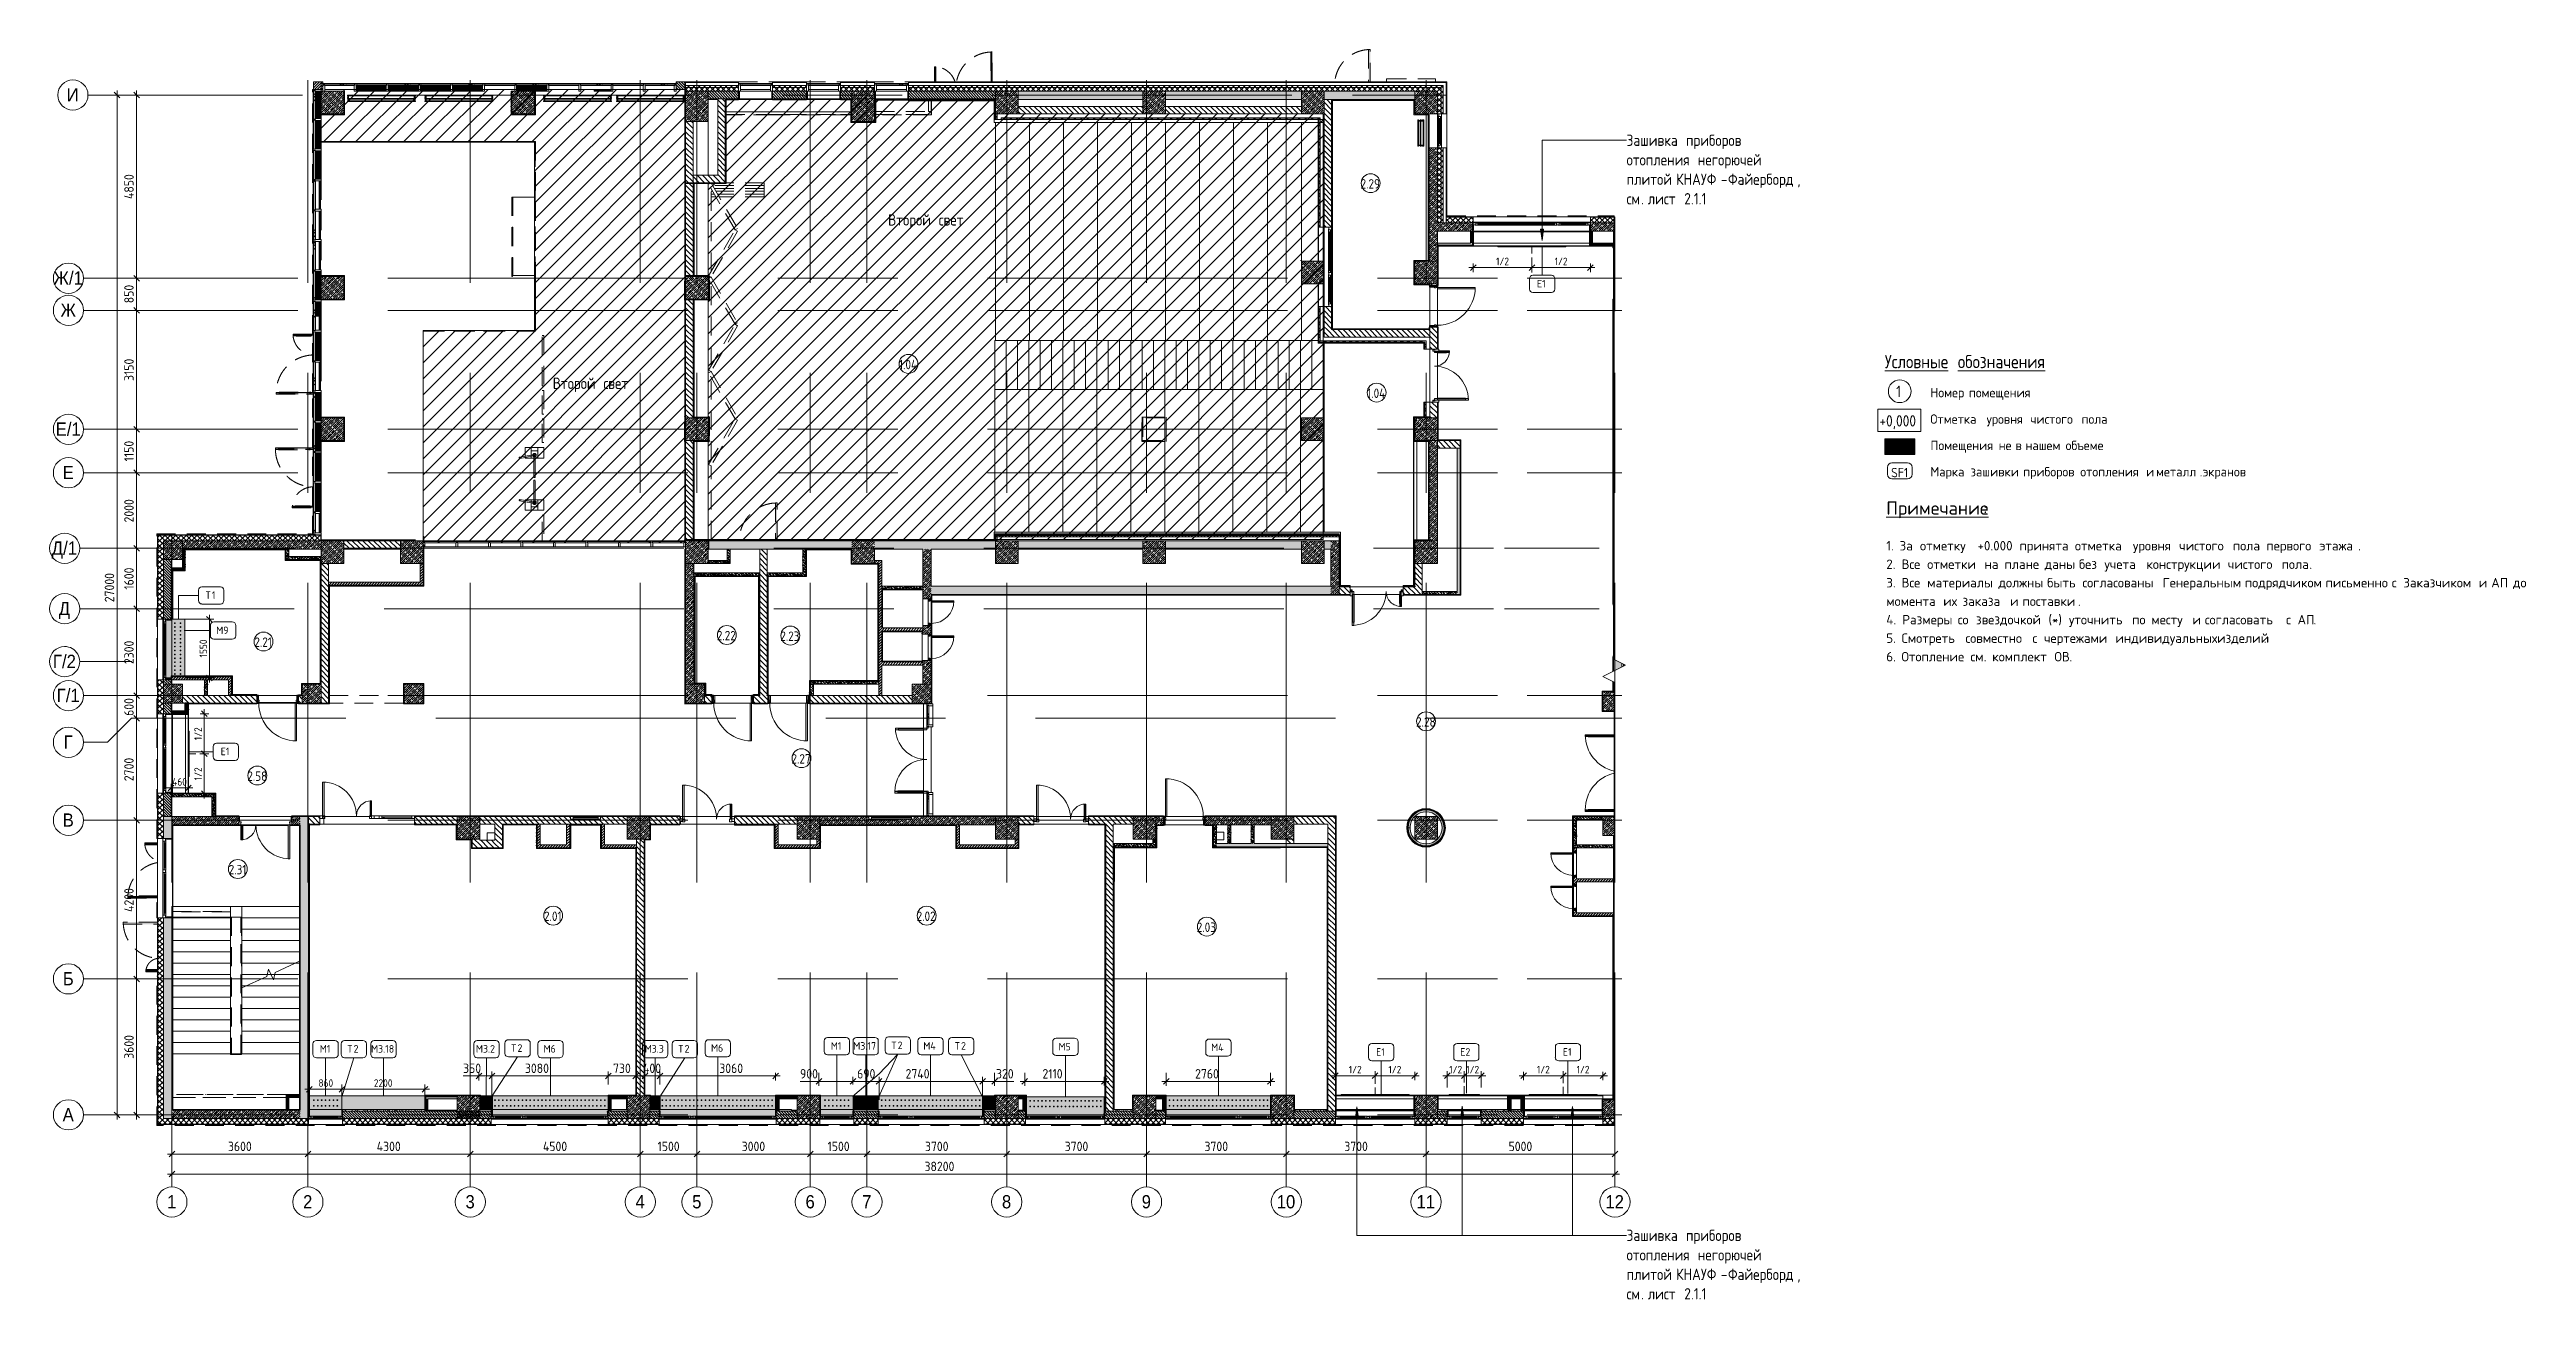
# Model space of a CAD drawing. Header units: millimetres. Extents: x -6228 to 198016, y -8553 to 29000.
# Drawn here: x 132450 to 198016, y -4888 to 28205 of the extents above; entities that cross this region are included whole.
import ezdxf

# ---------------------------------------------------------------- set-up
doc = ezdxf.new("R2010")
doc.units = ezdxf.units.MM
for name, pattern in [('200_ШТРИХ__ш1_п0_6_', [800, 500, -300]), ('ADSK_Штрих_ш2 п1', [300, 200, -100]), ('Осевая', [15875, 3175, -2381.25, 7937.5, -2381.25])]:
    doc.linetypes.add(name, pattern=pattern)
for name, color, linetype, lineweight in [('A-ANNO-DIMS', 7, 'Continuous', 9), ('A-ANNO-DIMS-100', 7, 'Continuous', 9), ('A-AREA-IDEN', 7, 'Continuous', 9), ('A-DETL-1', 7, 'Continuous', 9), ('A-DETL-2', 7, 'ADSK_Штрих_ш2 п1', 9), ('A-DETL-GENF', 7, 'Continuous', 9), ('A-DETL-MBND-1', 7, '200_ШТРИХ__ш1_п0_6_', 9), ('A-GLAZ-2', 7, 'Continuous', 9), ('A-GLAZ-CURT-2', 7, 'Continuous', 9), ('A-GLAZ-CWMG-3', 7, 'Continuous', 9), ('A-WALL-1', 7, 'Continuous', 9), ('A-WALL-4', 7, 'Continuous', 13), ('G-ANNO-TEXT', 7, 'Continuous', 9), ('I-WALL-7', 7, 'Continuous', 9), ('M-EQPM-1', 7, 'Continuous', 9), ('S-COLS-2', 7, 'Continuous', 9), ('S-STRS-2', 7, 'Continuous', 9), ('S-STRS-MBND-2', 7, 'Continuous', 9), ('Знаки', 7, 'Continuous', 9), ('Марки для знаков', 7, 'Continuous', 9), ('Оси', 7, 'Continuous', 9), ('Оси-1', 7, 'Continuous', 20), ('Оси-2', 7, 'Осевая', 9)]:
    doc.layers.add(name, color=color, linetype=linetype, lineweight=lineweight)
for name, color, linetype, lineweight, true_color in [('A-DETL-GENF-5', 7, 'Continuous', 9, 0xaaaaaa), ('A-DETL-GENF-6', 7, 'Continuous', 9, 0xe2e2e2), ('A-DETL-GENF-7', 7, 'Continuous', 9, 0xc0c0c0), ('A-DETL-GENF-8', 7, 'Continuous', 9, 0xf5f5f5), ('A-DOOR-4', 7, 'Continuous', 9, 0xaaaaaa), ('A-DOOR-5', 7, 'Continuous', 9, 0xe2e2e2), ('A-DOOR-FRAM-4', 7, 'Continuous', 9, 0xe2e2e2), ('A-DOOR-FRAM-5', 7, 'Continuous', 9, 0xaaaaaa), ('A-FLOR-3', 7, 'Continuous', 9, 0xaaaaaa), ('A-GLAZ-CWMG-4', 7, 'Continuous', 9, 0x383e42), ('A-WALL-5', 7, 'Continuous', 13, 0x008040), ('A-WALL-PATT-2', 7, 'Continuous', 9, 0x787878), ('G-ANNO-TEXT-1', 7, 'Continuous', 9, 0x3c3c3c), ('G-ANNO-TEXT-2', 7, 'Continuous', 9, 0x008000), ('I-WALL-1', 7, 'Continuous', 5, 0xe7e7e7), ('I-WALL-10', 7, 'Continuous', 9, 0x008040), ('I-WALL-11', 7, 'Continuous', 9, 0x3c3c3c), ('I-WALL-4', 7, 'Continuous', 9, 0xe7e7e7), ('I-WALL-5', 7, 'Continuous', 9, 0xfefcd8), ('I-WALL-6', 7, 'Continuous', 9, 0x99bbae), ('I-WALL-8', 7, 'Continuous', 9, 0x787878), ('I-WALL-9', 9, 'Continuous', 9, 0x808080), ('Знаки-1', 7, 'Continuous', 9, 0x787878), ('Знаки-2', 7, 'Continuous', 9, 0xd7cfbf)]:
    doc.layers.add(name, color=color, linetype=linetype, lineweight=lineweight, true_color=true_color)
doc.styles.add('Arial_1', font='arial.ttf', dxfattribs={"width": 0.9, "height": 350})
doc.styles.add('GOST Common', font='GOST_Common.ttf', dxfattribs={"width": 0.9, "height": 250})
doc.styles.add('GOST Common_1', font='GOST_Common.ttf', dxfattribs={"width": 0.9, "height": 300})
doc.styles.add('GOST Common_2', font='GOST_Common.ttf', dxfattribs={"height": 200})
doc.styles.add('GOST Common_3', font='GOST_Common.ttf', dxfattribs={"height": 250})
doc.styles.add('GOST Common_4', font='GOST_Common.ttf', dxfattribs={"width": 0.9, "height": 350})
doc.styles.add('ISOCPEUR_1', font='isocpeur.ttf', dxfattribs={"width": 0.9, "height": 250})
doc.styles.add('ISOCPEUR_2', font='isocpeur.ttf', dxfattribs={"width": 0.9, "height": 200})
doc.styles.add('ISOCPEUR_3', font='isocpeur.ttf', dxfattribs={"height": 250})
doc.styles.add('ISOCPEUR_4', font='isocpeur.ttf', dxfattribs={"height": 350})
doc.dimstyles.new('ISO-2_0_0_9К_Средний_округл2_1', dxfattribs={"dimscale": 304.8, "dimtxt": 199.196235, "dimasz": 0.492126, "dimexe": 0.393701, "dimexo": 0, "dimgap": 0, "dimtad": 1, "dimdec": 0, "dimrnd": 10, "dimzin": 0, "dimdsep": 46, "dimtxsty": 'ISOCPEUR_2', "dimblk1": 'OBLIQUE', "dimblk2": 'OBLIQUE', "dimsah": 1, "dimcen": 0.09, "dimdle": 0.393701, "dimazin": 0, "dimtfac": 1, "dimtdec": 4, "dimtix": 1, "dimtmove": 0, "dimatfit": 3, "dimfxl": 1, "dimtvp": 1, "dimtolj": 1, "dimtzin": 0, "dimarcsym": 2})
doc.dimstyles.new('ISO-2_5_0_9К_БОЛЬШОЙ', dxfattribs={"dimscale": 304.8, "dimtxt": 248.995294, "dimasz": 0.492126, "dimexe": 0.393701, "dimexo": 0.984252, "dimgap": 0, "dimtad": 1, "dimdec": 0, "dimrnd": 10, "dimzin": 0, "dimdsep": 46, "dimtxsty": 'ISOCPEUR_1', "dimblk1": 'OBLIQUE', "dimblk2": 'OBLIQUE', "dimsah": 1, "dimcen": 0.09, "dimdle": 0.393701, "dimazin": 0, "dimtfac": 1, "dimtdec": 4, "dimtix": 1, "dimtmove": 0, "dimatfit": 3, "dimfxl": 1, "dimtvp": 1, "dimtolj": 1, "dimtzin": 0, "dimarcsym": 2})
doc.dimstyles.new('ISO-2_5_0_9К_БОЛЬШОЙ_1', dxfattribs={"dimscale": 304.8, "dimtxt": 248.995294, "dimasz": 0.492126, "dimexe": 0.393701, "dimexo": 0.984252, "dimgap": 0, "dimtad": 1, "dimdec": 0, "dimrnd": 10, "dimzin": 0, "dimdsep": 46, "dimtxsty": 'ISOCPEUR_1', "dimblk1": 'OBLIQUE', "dimblk2": 'OBLIQUE', "dimsah": 1, "dimcen": 0.09, "dimdle": 0.393701, "dimazin": 0, "dimtfac": 1, "dimtdec": 4, "dimtix": 1, "dimtmove": 2, "dimatfit": 3, "dimfxl": 1, "dimtvp": 1, "dimtolj": 1, "dimtzin": 0, "dimarcsym": 2})
doc.dimstyles.new('ISO-2_5_0_9К_БОЛЬШОЙ_2', dxfattribs={"dimscale": 304.8, "dimtxt": 248.995294, "dimasz": 0.492126, "dimexe": 0.393701, "dimexo": 0.984252, "dimgap": 0, "dimtad": 1, "dimdec": 0, "dimrnd": 10, "dimzin": 0, "dimdsep": 46, "dimtxsty": 'ISOCPEUR_1', "dimblk1": 'OBLIQUE', "dimblk2": 'OBLIQUE', "dimsah": 1, "dimcen": 0.09, "dimdle": 0.393701, "dimazin": 0, "dimtfac": 1, "dimtdec": 4, "dimtix": 1, "dimtmove": 1, "dimatfit": 3, "dimfxl": 1, "dimtvp": 1, "dimtolj": 1, "dimtzin": 0, "dimarcsym": 2})
pattern_1 = [(135, (135578.19, 0), (-70.71068, -70.71068), [])]
pattern_2 = [(45, (135578.19, 0), (-70.71068, 70.71068), []), (135, (135578.19, 0), (-70.71068, -70.71068), [])]
pattern_3 = [(135, (1751.41, 164.685), (-14.14214, -14.14214), []), (225, (1751.41, 164.685), (14.14214, -14.14214), [])]
pattern_4 = [(45, (-371.384, 164.685), (-14.1421, 14.1421), []), (135, (-371.384, 164.685), (-14.1421, -14.1421), [])]
pattern_5 = [(45, (135578.19, 0), (-57.02463, 57.02463), []), (45, (135635.21, 0), (-57.02463, 57.02463), [100.806, -20.161, 3.353, -16.808])]
pattern_6 = [(135, (135578.187, 0), (-35.35534, -35.35534), [])]
pattern_7 = [(45, (135578.187, 0), (-35.35534, 35.35534), [])]
pattern_8 = [(135, (135578.19, 0), (-75.43415, -75.43415), [106.68, -17.78, 3.556, -17.78]), (135, (135578.19, 75.39), (-75.43415, -75.43415), []), (50, (135578.19, 0), (127.52922, -11.15758), [13.335, -146.685]), (355, (135578.19, 0), (-24.66966, 133.74002), [10.668, -117.348]), (100.451, (135588.81, -0.93), (102.85973, 122.58178), [11.333, -124.663]), (46.184, (135578.19, 35.56), (189.75516, -29.43036), [20.002, -220.027]), (96.636, (135594, 33.1), (166.1822, 173.1996), [17, -186.995]), (351.184, (135578.19, 35.56), (166.1839, 173.1976), [16.002, -176.022]), (21, (135595.97, 26.67), (106.13027, -71.58603), [13.335, -146.685]), (326, (135595.97, 26.67), (43.26188, 128.93175), [10.668, -117.348]), (71.451, (135604.81, 20.7), (149.39198, 57.34505), [11.333, -124.663]), (37.5, (135578.187, 0), (2.16223, 59.188357), [3.353, -112.573, 3.353, -115.773, -117.792]), (37.5, (135578.187, 0), (2.16223, 59.188357), [-235.052, 3.353, -114.44]), (7.5, (135578.19, 0), (46.77386, 70.12615), [3.353, -64.567, 3.353, -109.906, -44.894]), (7.5, (135578.19, 0), (46.77386, 70.12615), [-181.178, 3.353, -41.542]), (327.5, (135538.54, 0), (94.91367, -4.010093), [3.353, -41.097, 3.353, -135.331, -184.023]), (327.5, (135538.54, 0), (94.91367, -4.010093), [-183.134, 3.353, -180.67]), (317.5, (135520.76, 0), (103.69057, 17.79882), [3.353, -54.432, 3.353, -88.748, -130.683]), (317.5, (135520.76, 0), (103.69057, 17.79882), [-149.885, 3.353, -127.33])]
pattern_9 = [(0, (135578.187, 0), (121.92, 30.48), [10.058, -81.382, 10.058, -81.382, -487.68]), (0, (135578.187, 0), (121.92, 30.48), [-182.88, 10.058, -172.822, 10.058, -81.382, -213.36]), (0, (135578.187, 0), (121.92, 30.48), [-457.2, 10.058, -50.902, 10.058, -142.342]), (120, (135623.907, 15.24), (-87.356454, 90.345817), [10.058, -81.382, 10.058, -81.382, -487.68]), (120, (135623.907, 15.24), (-87.356454, 90.345817), [-182.88, 10.058, -172.822, 10.058, -81.382, -213.36]), (120, (135623.907, 15.24), (-87.356454, 90.345817), [-457.2, 10.058, -50.902, 10.058, -142.342]), (240, (135639.147, 76.2), (-34.563546, -120.825817), [10.058, -81.382, 10.058, -81.382, -487.68]), (240, (135639.147, 76.2), (-34.563546, -120.825817), [-182.88, 10.058, -172.822, 10.058, -81.382, -213.36]), (240, (135639.147, 76.2), (-34.563546, -120.825817), [-457.2, 10.058, -50.902, 10.058, -142.342])]
pattern_10 = [(45, (135578.19, 0), (-106.066, 106.066), []), (135, (135578.19, 0), (-106.066, -106.066), [])]
pattern_11 = [(0, (135578.19, 0), (406.4, 101.6), [33.528, -271.272, 33.528, -271.272, -1625.6]), (0, (135578.19, 0), (406.4, 101.6), [-609.6, 33.528, -576.072, 33.528, -271.272, -711.2]), (0, (135578.19, 0), (406.4, 101.6), [-1524, 33.528, -169.672, 33.528, -474.472]), (120, (135730.59, 50.8), (-291.18818, 301.15272), [33.528, -271.272, 33.528, -271.272, -1625.6]), (120, (135730.59, 50.8), (-291.18818, 301.15272), [-609.6, 33.528, -576.072, 33.528, -271.272, -711.2]), (120, (135730.59, 50.8), (-291.18818, 301.15272), [-1524, 33.528, -169.672, 33.528, -474.472]), (240, (135781.39, 254), (-115.21182, -402.75272), [33.528, -271.272, 33.528, -271.272, -1625.6]), (240, (135781.39, 254), (-115.21182, -402.75272), [-609.6, 33.528, -576.072, 33.528, -271.272, -711.2]), (240, (135781.39, 254), (-115.21182, -402.75272), [-1524, 33.528, -169.672, 33.528, -474.472])]
pattern_12 = [(135, (135578.19, 0), (-84.8528, -84.8528), []), (225, (135578.19, 0), (84.8528, -84.8528), [])]
pattern_13 = [(45, (135578.2, 0), (-212.132, 212.132), [])]

msp = doc.modelspace()

# ---------------------------------------------------------------- texts
at = {"layer": 'A-AREA-IDEN', "char_height": 250, "attachment_point": 1, "style": 'GOST Common'}
for s, insert, width in [('2.29', (167154.1, 24773.9), 663.797), ('1.04', (154935.6, 19990.4), 627.721), ('1.04', (167328, 19229.9), 627.721), ('2.21', (137871.5, 12639.8), 606.076), ('2.22', (150113, 12813.6), 663.797), ('2.23', (151793.6, 12797.6), 663.797), ('2.28', (168622, 10527.7), 663.797), ('2.27', (152089.1, 9550.6), 663.797), ('2.58', (137684.4, 9091.9), 663.797), ('2.31', (137191, 6618), 606.076), ('2.01', (145537.9, 5382.8), 606.076), ('2.02', (155402.1, 5382.8), 663.797), ('2.03', (162817.7, 5092.3), 663.797)]:
    msp.add_mtext(s, dxfattribs=dict(at, insert=insert, width=width))
at = {"layer": 'G-ANNO-TEXT', "attachment_point": 1}
for s, insert, char_height, width, style in [('Зашивка', (174195, 25952.6), 300, 1789.367, 'GOST Common_1'), ('\\fGOST Common|b0|i0|c204|p34|;\\W.9; ', (175671.3, 25952.6), 300, 115.443, 'GOST Common_1'), ('приборов', (175766.6, 25952.6), 300, 1847.088, 'GOST Common_1'), ('\\fGOST Common|b0|i0|c204|p34|;\\W.9; ', (177290.6, 25952.6), 300, 115.443, 'GOST Common_1'), ('отопления', (174195, 25436.6), 300, 2171.771, 'GOST Common_1'), ('плитой', (174195, 24920.7), 300, 1471.898, 'GOST Common_1'), ('\\fGOST Common|b0|i0|c204|p34|;\\W.9; ', (175409.4, 24920.7), 300, 115.443, 'GOST Common_1'), ('КНАУФ', (175504.6, 24920.7), 300, 1435.822, 'GOST Common_1'), ('\\fGOST Common|b0|i0|c204|p34|;\\W.9; ', (175986.9, 25436.6), 300, 115.443, 'GOST Common_1'), ('негорючей', (176082.1, 25436.6), 300, 2135.695, 'GOST Common_1'), ('Файерборд', (176879.8, 24920.7), 300, 2222.278, 'GOST Common_1'), ('\\fGOST Common|b0|i0|c204|p34|;\\W.9; ', (177844.2, 25436.6), 300, 115.443, 'GOST Common_1'), ('см', (174195, 24404.7), 300, 461.772, 'GOST Common_1'), ('лист', (174754.6, 24404.7), 300, 974.05, 'GOST Common_1'), (' 2.1.1', (175558.2, 24404.7), 300, 894.683, 'GOST Common_1'), ('\\fGOST Common|b0|i0|c204|p34|;\\W.9;-', (176689.3, 24920.7), 300, 230.886, 'GOST Common_1'), (', ', (178713.4, 24920.7), 300, 230.886, 'GOST Common_1'), ('Второй', (154646.3, 23843.9), 300, 1507.974, 'GOST Common_1'), ('\\fGOST Common|b0|i0|c204|p34|;\\W.9; ', (155890.5, 23843.9), 300, 115.443, 'GOST Common_1'), ('свет', (155985.8, 23843.9), 300, 966.835, 'GOST Common_1'), ('. ', (174576, 24404.7), 300, 216.456, 'GOST Common_1'), ('\\LУсловные', (181031, 20117.7), 350, 2215.063, 'GOST Common_4'), ('\\L\\fGOST Common|b0|i0|c204|p34|;\\W.9;\\L ', (182858.6, 20117.7), 350, 129.873, 'GOST Common_4'), ('\\Lобозначения', (182965.7, 20117.7), 350, 3015.948, 'GOST Common_4'), ('Второй', (145769.7, 19517.9), 300, 1507.974, 'GOST Common_1'), ('\\fGOST Common|b0|i0|c204|p34|;\\W.9; ', (147013.9, 19517.9), 300, 115.443, 'GOST Common_1'), ('свет', (147109.1, 19517.9), 300, 966.835, 'GOST Common_1'), ('\\fGOST Common|b0|i0|c204|p34|;\\W.9;1', (181331, 19303.4), 300, 173.165, 'GOST Common_1'), ('\\LПримечание', (181069.7, 16240.6), 350, 3110.548, 'ISOCPEUR_4'), ('\\L\\fISOCPEUR|b0|i0|c204|p34|;\\L:', (183636.1, 16240.6), 350, 128.27, 'ISOCPEUR_4'), ('1. ', (181069.7, 15192.7), 250, 424.894, 'ISOCPEUR_3'), ('За', (181420.3, 15192.7), 250, 472.996, 'ISOCPEUR_3'), ('\\fISOCPEUR|b0|i0|c204|p34|; ', (181810.5, 15192.7), 250, 184.388, 'ISOCPEUR_3'), ('отметку', (181962.7, 15192.7), 250, 1651.476, 'ISOCPEUR_3'), (' +0.000 ', (183325.3, 15192.7), 250, 1539.24, 'ISOCPEUR_3'), ('принята', (184595.3, 15192.7), 250, 1595.358, 'ISOCPEUR_3'), ('\\fISOCPEUR|b0|i0|c204|p34|; ', (185911.6, 15192.7), 250, 184.388, 'ISOCPEUR_3'), ('отметка', (186063.7, 15192.7), 250, 1675.527, 'ISOCPEUR_3'), ('\\fISOCPEUR|b0|i0|c204|p34|; ', (187446.1, 15192.7), 250, 184.388, 'ISOCPEUR_3'), ('уровня', (187598.3, 15192.7), 250, 1298.734, 'ISOCPEUR_3'), ('\\fISOCPEUR|b0|i0|c204|p34|; ', (188669.8, 15192.7), 250, 184.388, 'ISOCPEUR_3'), ('чистого', (188822, 15192.7), 250, 1539.24, 'ISOCPEUR_3'), ('\\fISOCPEUR|b0|i0|c204|p34|; ', (190092, 15192.7), 250, 184.388, 'ISOCPEUR_3'), ('пола', (190244.1, 15192.7), 250, 889.873, 'ISOCPEUR_3'), ('\\fISOCPEUR|b0|i0|c204|p34|; ', (190978.3, 15192.7), 250, 184.388, 'ISOCPEUR_3'), ('первого', (191130.5, 15192.7), 250, 1515.189, 'ISOCPEUR_3'), ('\\fISOCPEUR|b0|i0|c204|p34|; ', (192380.6, 15192.7), 250, 184.388, 'ISOCPEUR_3'), ('этажа', (192532.8, 15192.7), 250, 1242.616, 'ISOCPEUR_3'), ('2. ', (181069.7, 14703.2), 250, 489.029, 'ISOCPEUR_3'), ('Все', (181473.2, 14703.2), 250, 641.35, 'ISOCPEUR_3'), ('\\fISOCPEUR|b0|i0|c204|p34|; ', (182002.3, 14703.2), 250, 184.388, 'ISOCPEUR_3'), ('отметки', (182154.5, 14703.2), 250, 1651.476, 'ISOCPEUR_3'), ('\\fISOCPEUR|b0|i0|c204|p34|; ', (183517.1, 14703.2), 250, 184.388, 'ISOCPEUR_3'), ('на', (183669.2, 14703.2), 250, 456.962, 'ISOCPEUR_3'), ('\\fISOCPEUR|b0|i0|c204|p34|; ', (184046.3, 14703.2), 250, 184.388, 'ISOCPEUR_3'), ('плане', (184198.4, 14703.2), 250, 1106.329, 'ISOCPEUR_3'), ('\\fISOCPEUR|b0|i0|c204|p34|; ', (185111.2, 14703.2), 250, 184.388, 'ISOCPEUR_3'), ('даны', (185263.3, 14703.2), 250, 913.924, 'ISOCPEUR_3'), ('\\fISOCPEUR|b0|i0|c204|p34|; ', (186017.4, 14703.2), 250, 184.388, 'ISOCPEUR_3'), ('без', (186169.5, 14703.2), 250, 633.333, 'ISOCPEUR_3'), ('\\fISOCPEUR|b0|i0|c204|p34|; ', (186692.1, 14703.2), 250, 184.388, 'ISOCPEUR_3'), ('учета', (186844.2, 14703.2), 250, 1162.447, 'ISOCPEUR_3'), ('\\fISOCPEUR|b0|i0|c204|p34|; ', (187803.3, 14703.2), 250, 184.388, 'ISOCPEUR_3'), ('конструкции', (187955.5, 14703.2), 250, 2429.113, 'ISOCPEUR_3'), ('\\fISOCPEUR|b0|i0|c204|p34|; ', (189959.7, 14703.2), 250, 184.388, 'ISOCPEUR_3'), ('чистого', (190111.8, 14703.2), 250, 1539.24, 'ISOCPEUR_3'), ('\\fISOCPEUR|b0|i0|c204|p34|; ', (191381.8, 14703.2), 250, 184.388, 'ISOCPEUR_3'), ('пола', (191534, 14703.2), 250, 889.873, 'ISOCPEUR_3'), ('\\fISOCPEUR|b0|i0|c204|p34|;.', (192268.2, 14703.2), 250, 88.186, 'ISOCPEUR_3'), ('\\fISOCPEUR|b0|i0|c204|p34|;.', (193558, 15192.7), 250, 88.186, 'ISOCPEUR_3'), ('3. ', (181069.7, 14213.7), 250, 489.029, 'ISOCPEUR_3'), ('Все', (181473.2, 14213.7), 250, 641.35, 'ISOCPEUR_3'), ('\\fISOCPEUR|b0|i0|c204|p34|; ', (182002.3, 14213.7), 250, 184.388, 'ISOCPEUR_3'), ('материалы', (182154.5, 14213.7), 250, 2100.421, 'ISOCPEUR_3'), ('\\fISOCPEUR|b0|i0|c204|p34|; ', (183887.5, 14213.7), 250, 184.388, 'ISOCPEUR_3'), ('должны', (184039.6, 14213.7), 250, 1378.902, 'ISOCPEUR_3'), ('\\fISOCPEUR|b0|i0|c204|p34|; ', (185177.3, 14213.7), 250, 184.388, 'ISOCPEUR_3'), ('быть', (185329.5, 14213.7), 250, 945.991, 'ISOCPEUR_3'), ('\\fISOCPEUR|b0|i0|c204|p34|; ', (186110, 14213.7), 250, 184.388, 'ISOCPEUR_3'), ('согласованы', (186262.1, 14213.7), 250, 2389.029, 'ISOCPEUR_3'), ('\\fISOCPEUR|b0|i0|c204|p34|; ', (188233.3, 14213.7), 250, 184.388, 'ISOCPEUR_3'), ('Генеральным', (188385.4, 14213.7), 250, 2453.164, 'ISOCPEUR_3'), ('\\fISOCPEUR|b0|i0|c204|p34|; ', (190409.5, 14213.7), 250, 184.388, 'ISOCPEUR_3'), ('подрядчиком', (190561.6, 14213.7), 250, 2405.062, 'ISOCPEUR_3'), ('\\fISOCPEUR|b0|i0|c204|p34|; ', (192546, 14213.7), 250, 184.388, 'ISOCPEUR_3'), ('письменно', (192698.1, 14213.7), 250, 1940.084, 'ISOCPEUR_3'), ('\\fISOCPEUR|b0|i0|c204|p34|; ', (194298.9, 14213.7), 250, 184.388, 'ISOCPEUR_3'), ('\\fISOCPEUR|b0|i0|c204|p34|;с', (194451, 14213.7), 250, 184.388, 'ISOCPEUR_3'), ('\\fISOCPEUR|b0|i0|c204|p34|; ', (194603.1, 14213.7), 250, 184.388, 'ISOCPEUR_3'), ('Заказчиком', (194755.3, 14213.7), 250, 2236.708, 'ISOCPEUR_3'), ('\\fISOCPEUR|b0|i0|c204|p34|; ', (196600.7, 14213.7), 250, 184.388, 'ISOCPEUR_3'), ('\\fISOCPEUR|b0|i0|c204|p34|;и', (196752.9, 14213.7), 250, 216.456, 'ISOCPEUR_3'), ('\\fISOCPEUR|b0|i0|c204|p34|; ', (196931.5, 14213.7), 250, 184.388, 'ISOCPEUR_3'), ('АП', (197083.6, 14213.7), 250, 513.08, 'ISOCPEUR_3'), ('\\fISOCPEUR|b0|i0|c204|p34|; ', (197506.9, 14213.7), 250, 184.388, 'ISOCPEUR_3'), ('до', (197659.1, 14213.7), 250, 432.911, 'ISOCPEUR_3'), ('\\fISOCPEUR|b0|i0|c204|p34|; ', (198016.3, 14213.7), 250, 184.388, 'ISOCPEUR_3'), ('4. ', (181069.7, 13234.8), 250, 513.08, 'ISOCPEUR_3'), ('момента', (181069.7, 13724.3), 250, 1643.459, 'ISOCPEUR_3'), ('Размеры', (181493, 13234.8), 250, 1595.358, 'ISOCPEUR_3'), ('\\fISOCPEUR|b0|i0|c204|p34|; ', (182425.7, 13724.3), 250, 184.388, 'ISOCPEUR_3'), ('их', (182577.8, 13724.3), 250, 432.911, 'ISOCPEUR_3'), ('\\fISOCPEUR|b0|i0|c204|p34|; ', (182809.3, 13234.8), 250, 184.388, 'ISOCPEUR_3'), ('\\fISOCPEUR|b0|i0|c204|p34|; ', (182935, 13724.3), 250, 184.388, 'ISOCPEUR_3'), ('со', (182961.5, 13234.8), 250, 400.844, 'ISOCPEUR_3'), ('заказа', (183087.1, 13724.3), 250, 1338.818, 'ISOCPEUR_3'), ('\\fISOCPEUR|b0|i0|c204|p34|; ', (183292.2, 13234.8), 250, 184.388, 'ISOCPEUR_3'), ('звездочкой', (183444.3, 13234.8), 250, 2132.489, 'ISOCPEUR_3'), ('\\fISOCPEUR|b0|i0|c204|p34|; ', (184191.8, 13724.3), 250, 184.388, 'ISOCPEUR_3'), ('\\fISOCPEUR|b0|i0|c204|p34|;и', (184343.9, 13724.3), 250, 216.456, 'ISOCPEUR_3'), ('\\fISOCPEUR|b0|i0|c204|p34|; ', (184522.5, 13724.3), 250, 184.388, 'ISOCPEUR_3'), ('поставки', (184674.6, 13724.3), 250, 1779.746, 'ISOCPEUR_3'), (' (*) ', (185203.8, 13234.8), 250, 849.789, 'ISOCPEUR_3'), ('уточнить', (185904.9, 13234.8), 250, 1843.881, 'ISOCPEUR_3'), ('\\fISOCPEUR|b0|i0|c204|p34|;.', (186143.1, 13724.3), 250, 88.186, 'ISOCPEUR_3'), ('\\fISOCPEUR|b0|i0|c204|p34|; ', (187426.3, 13234.8), 250, 184.388, 'ISOCPEUR_3'), ('по', (187578.4, 13234.8), 250, 432.911, 'ISOCPEUR_3'), ('\\fISOCPEUR|b0|i0|c204|p34|; ', (187935.6, 13234.8), 250, 184.388, 'ISOCPEUR_3'), ('месту', (188087.8, 13234.8), 250, 1130.379, 'ISOCPEUR_3'), ('\\fISOCPEUR|b0|i0|c204|p34|; ', (189020.4, 13234.8), 250, 184.388, 'ISOCPEUR_3'), ('\\fISOCPEUR|b0|i0|c204|p34|;и', (189172.6, 13234.8), 250, 216.456, 'ISOCPEUR_3'), ('\\fISOCPEUR|b0|i0|c204|p34|; ', (189351.1, 13234.8), 250, 184.388, 'ISOCPEUR_3'), ('согласовать', (189503.3, 13234.8), 250, 2421.096, 'ISOCPEUR_3'), ('\\fISOCPEUR|b0|i0|c204|p34|; ', (191500.9, 13234.8), 250, 184.388, 'ISOCPEUR_3'), ('\\fISOCPEUR|b0|i0|c204|p34|;с', (191653, 13234.8), 250, 184.388, 'ISOCPEUR_3'), ('\\fISOCPEUR|b0|i0|c204|p34|; ', (191805.2, 13234.8), 250, 184.388, 'ISOCPEUR_3'), ('АП', (191957.3, 13234.8), 250, 513.08, 'ISOCPEUR_3'), ('5. ', (181069.7, 12745.3), 250, 489.029, 'ISOCPEUR_3'), ('Смотреть', (181473.2, 12745.3), 250, 1867.932, 'ISOCPEUR_3'), ('\\fISOCPEUR|b0|i0|c204|p34|; ', (183014.4, 12745.3), 250, 184.388, 'ISOCPEUR_3'), ('совместно', (183166.5, 12745.3), 250, 1964.134, 'ISOCPEUR_3'), ('\\fISOCPEUR|b0|i0|c204|p34|; ', (184787.1, 12745.3), 250, 184.388, 'ISOCPEUR_3'), ('\\fISOCPEUR|b0|i0|c204|p34|;с', (184939.2, 12745.3), 250, 184.388, 'ISOCPEUR_3'), ('\\fISOCPEUR|b0|i0|c204|p34|; ', (185091.4, 12745.3), 250, 184.388, 'ISOCPEUR_3'), ('чертежами', (185243.5, 12745.3), 250, 2108.438, 'ISOCPEUR_3'), ('\\fISOCPEUR|b0|i0|c204|p34|; ', (186983.1, 12745.3), 250, 184.388, 'ISOCPEUR_3'), ('индивидуальных', (187135.3, 12745.3), 250, 3078.48, 'ISOCPEUR_3'), ('\\fISOCPEUR|b0|i0|c204|p34|; ', (189675.3, 12745.3), 250, 184.388, 'ISOCPEUR_3'), ('изделий', (189827.4, 12745.3), 250, 1499.156, 'ISOCPEUR_3'), ('\\fISOCPEUR|b0|i0|c204|p34|;.', (191064.3, 12745.3), 250, 88.186, 'ISOCPEUR_3'), ('\\fISOCPEUR|b0|i0|c204|p34|;.', (192380.6, 13234.8), 250, 88.186, 'ISOCPEUR_3'), ('6. ', (181069.7, 12255.8), 250, 489.029, 'ISOCPEUR_3'), ('Отопление', (181473.2, 12255.8), 250, 2028.269, 'ISOCPEUR_3'), ('\\fISOCPEUR|b0|i0|c204|p34|; ', (183146.7, 12255.8), 250, 184.388, 'ISOCPEUR_3'), ('см', (183298.8, 12255.8), 250, 424.894, 'ISOCPEUR_3'), ('. ', (183649.4, 12255.8), 250, 272.574, 'ISOCPEUR_3'), ('комплект', (183874.3, 12255.8), 250, 1811.814, 'ISOCPEUR_3'), ('\\fISOCPEUR|b0|i0|c204|p34|; ', (185369.2, 12255.8), 250, 184.388, 'ISOCPEUR_3'), ('ОВ', (185521.3, 12255.8), 250, 481.013, 'ISOCPEUR_3'), ('\\fISOCPEUR|b0|i0|c204|p34|;.', (185918.2, 12255.8), 250, 88.186, 'ISOCPEUR_3'), ('Зашивка', (174195, -3039.9), 300, 1789.367, 'GOST Common_1'), ('\\fGOST Common|b0|i0|c204|p34|;\\W.9; ', (175671.3, -3039.9), 300, 115.443, 'GOST Common_1'), ('приборов', (175766.6, -3039.9), 300, 1847.088, 'GOST Common_1'), ('\\fGOST Common|b0|i0|c204|p34|;\\W.9; ', (177290.6, -3039.9), 300, 115.443, 'GOST Common_1'), ('отопления', (174195, -3555.8), 300, 2171.771, 'GOST Common_1'), ('\\fGOST Common|b0|i0|c204|p34|;\\W.9; ', (175986.9, -3555.8), 300, 115.443, 'GOST Common_1'), ('негорючей', (176082.1, -3555.8), 300, 2135.695, 'GOST Common_1'), ('\\fGOST Common|b0|i0|c204|p34|;\\W.9; ', (177844.2, -3555.8), 300, 115.443, 'GOST Common_1'), ('плитой', (174195, -4071.8), 300, 1471.898, 'GOST Common_1'), ('\\fGOST Common|b0|i0|c204|p34|;\\W.9; ', (175409.4, -4071.8), 300, 115.443, 'GOST Common_1'), ('КНАУФ', (175504.6, -4071.8), 300, 1435.822, 'GOST Common_1'), (' 2.1.1', (175558.2, -4587.7), 300, 894.683, 'GOST Common_1'), ('\\fGOST Common|b0|i0|c204|p34|;\\W.9;-', (176689.3, -4071.8), 300, 230.886, 'GOST Common_1'), ('Файерборд', (176879.8, -4071.8), 300, 2222.278, 'GOST Common_1'), (', ', (178713.4, -4071.8), 300, 230.886, 'GOST Common_1'), ('см', (174195, -4587.7), 300, 461.772, 'GOST Common_1'), ('. ', (174576, -4587.7), 300, 216.456, 'GOST Common_1'), ('лист', (174754.6, -4587.7), 300, 974.05, 'GOST Common_1')]:
    msp.add_mtext(s, dxfattribs=dict(at, insert=insert, char_height=char_height, width=width, style=style))
at = {"layer": 'G-ANNO-TEXT-1', "attachment_point": 1}
for s, insert, char_height, width, style in [('Номер', (182237.3, 19246.1), 250, 1130.379, 'GOST Common_3'), ('\\fGOST Common|b0|i0|c204|p34|; ', (183169.9, 19246.1), 250, 104.219, 'GOST Common_3'), ('помещения', (183255.9, 19246.1), 250, 2060.337, 'GOST Common_3'), ('+0,000', (180888.6, 18523.4), 300, 1269.873, 'GOST Common_1'), ('Отметка', (182237.3, 18546.1), 250, 1699.578, 'GOST Common_3'), ('\\fGOST Common|b0|i0|c204|p34|; ', (183639.6, 18546.1), 250, 104.219, 'GOST Common_3'), ('уровня', (183725.5, 18546.1), 250, 1298.734, 'GOST Common_3'), ('\\fGOST Common|b0|i0|c204|p34|; ', (184797.1, 18546.1), 250, 104.219, 'GOST Common_3'), ('чистого', (184883.1, 18546.1), 250, 1539.24, 'GOST Common_3'), ('\\fGOST Common|b0|i0|c204|p34|; ', (186153.1, 18546.1), 250, 104.219, 'GOST Common_3'), ('пола', (186239.1, 18546.1), 250, 889.873, 'GOST Common_3'), ('Помещения', (182239.7, 17849.1), 250, 2084.387, 'GOST Common_3'), ('\\fGOST Common|b0|i0|c204|p34|; ', (183959.4, 17849.1), 250, 104.219, 'GOST Common_3'), ('не', (184045.4, 17849.1), 250, 432.911, 'GOST Common_3'), ('\\fGOST Common|b0|i0|c204|p34|; ', (184402.6, 17849.1), 250, 104.219, 'GOST Common_3'), ('\\fGOST Common|b0|i0|c204|p34|;в', (184488.6, 17849.1), 250, 216.456, 'GOST Common_3'), ('\\fGOST Common|b0|i0|c204|p34|; ', (184667.2, 17849.1), 250, 104.219, 'GOST Common_3'), ('нашем', (184753.2, 17849.1), 250, 1186.497, 'GOST Common_3'), ('\\fGOST Common|b0|i0|c204|p34|; ', (185732.2, 17849.1), 250, 104.219, 'GOST Common_3'), ('объеме', (185818.1, 17849.1), 250, 1362.869, 'GOST Common_3'), ('Марка', (182237.3, 17151.9), 250, 1186.497, 'GOST Common_3'), ('\\fGOST Common|b0|i0|c204|p34|; ', (183216.2, 17151.9), 250, 104.219, 'GOST Common_3'), ('зашивки', (183302.2, 17151.9), 250, 1579.324, 'GOST Common_3'), ('\\fGOST Common|b0|i0|c204|p34|; ', (184605.3, 17151.9), 250, 104.219, 'GOST Common_3'), ('приборов', (184691.3, 17151.9), 250, 1731.645, 'GOST Common_3'), ('\\fGOST Common|b0|i0|c204|p34|; ', (186120, 17151.9), 250, 104.219, 'GOST Common_3'), ('отопления', (186206, 17151.9), 250, 2004.219, 'GOST Common_3'), ('\\fGOST Common|b0|i0|c204|p34|; ', (187859.7, 17151.9), 250, 104.219, 'GOST Common_3'), ('\\fGOST Common|b0|i0|c204|p34|;и', (187945.7, 17151.9), 250, 216.456, 'GOST Common_3'), ('\\fGOST Common|b0|i0|c204|p34|; ', (188124.2, 17151.9), 250, 104.219, 'GOST Common_3'), ('металл', (188210.2, 17151.9), 250, 1402.953, 'GOST Common_3'), ('экранов', (189440.5, 17151.9), 250, 1539.24, 'GOST Common_3'), ('\\fGOST Common|b0|i0|c204|p34|; ', (190710.5, 17151.9), 250, 104.219, 'GOST Common_3'), ('\\fGOST Common|b0|i0|c204|p34|;.', (189367.8, 17151.9), 250, 88.186, 'GOST Common_3')]:
    msp.add_mtext(s, dxfattribs=dict(at, insert=insert, char_height=char_height, width=width, style=style))
at = {"layer": 'G-ANNO-TEXT-2', "insert": (181197.5, 17129.2), "char_height": 250, "width": 548.354, "attachment_point": 1, "style": 'ISOCPEUR_1'}
msp.add_mtext('SF1', dxfattribs=at)
at = {"layer": 'Марки для знаков', "char_height": 200, "attachment_point": 1, "style": 'GOST Common_2'}
for s, insert, width in [('E1', (171823.1, 22106), 296.624), ('\\fGOST Common|b0|i0|c204|p34|;Т', (136581.9, 13859.9), 200.422), ('\\fGOST Common|b0|i0|c204|p34|;1', (136747.3, 13859.9), 120.253), ('\\fGOST Common|b0|i0|c204|p34|;М', (136861.7, 12928.8), 224.472), ('\\fGOST Common|b0|i0|c204|p34|;9', (137046.9, 12928.8), 176.371), ('E1', (136979.4, 9721), 296.624), ('\\fGOST Common|b0|i0|c204|p34|;М', (139601.1, 1848.1), 224.472), ('\\fGOST Common|b0|i0|c204|p34|;1', (139786.3, 1848.1), 120.253), ('\\fGOST Common|b0|i0|c204|p34|;Т', (140332.2, 1848.1), 200.422), ('\\fGOST Common|b0|i0|c204|p34|;2', (140497.6, 1848.1), 176.371), ('\\fGOST Common|b0|i0|c204|p34|;М', (140959.1, 1847.1), 224.472), ('3.18', (141144.3, 1847.1), 537.131), ('\\fGOST Common|b0|i0|c204|p34|;М', (143736.6, 1848.1), 224.472), ('3.2', (143921.8, 1848.1), 416.877), ('\\fGOST Common|b0|i0|c204|p34|;Т', (144670.5, 1868.1), 200.422), ('\\fGOST Common|b0|i0|c204|p34|;2', (144835.9, 1868.1), 176.371), ('\\fGOST Common|b0|i0|c204|p34|;М', (145527.7, 1848.1), 224.472), ('\\fGOST Common|b0|i0|c204|p34|;6', (145712.9, 1848.1), 176.371), ('\\fGOST Common|b0|i0|c204|p34|;М', (148202.6, 1848.1), 224.472), ('3.3', (148387.8, 1848.1), 408.861), ('\\fGOST Common|b0|i0|c204|p34|;Т', (149093.9, 1848.1), 200.422), ('\\fGOST Common|b0|i0|c204|p34|;2', (149259.2, 1848.1), 176.371), ('\\fGOST Common|b0|i0|c204|p34|;М', (149958.5, 1869.4), 224.472), ('\\fGOST Common|b0|i0|c204|p34|;6', (150143.7, 1869.4), 176.371), ('\\fGOST Common|b0|i0|c204|p34|;М', (153131.1, 1925.2), 224.472), ('\\fGOST Common|b0|i0|c204|p34|;1', (153316.3, 1925.2), 120.253), ('\\fGOST Common|b0|i0|c204|p34|;М', (153724.5, 1925.2), 224.472), ('3.17', (153909.8, 1925.2), 537.131), ('\\fGOST Common|b0|i0|c204|p34|;Т', (154734.1, 1940.7), 200.422), ('\\fGOST Common|b0|i0|c204|p34|;2', (154899.5, 1940.7), 176.371), ('\\fGOST Common|b0|i0|c204|p34|;М', (155578.3, 1925.2), 224.472), ('\\fGOST Common|b0|i0|c204|p34|;4', (155763.5, 1925.2), 200.422), ('\\fGOST Common|b0|i0|c204|p34|;Т', (156411.5, 1925.2), 200.422), ('\\fGOST Common|b0|i0|c204|p34|;2', (156576.8, 1925.2), 176.371), ('\\fGOST Common|b0|i0|c204|p34|;М', (159158.7, 1905.1), 224.472), ('\\fGOST Common|b0|i0|c204|p34|;5', (159343.9, 1905.1), 176.371), ('\\fGOST Common|b0|i0|c204|p34|;М', (163199.1, 1887.3), 224.472), ('\\fGOST Common|b0|i0|c204|p34|;4', (163384.3, 1887.3), 200.422), ('E1', (167564, 1765.9), 296.624), ('E2', (169793.3, 1765.9), 352.742), ('E1', (172507.6, 1765.9), 296.624)]:
    msp.add_mtext(s, dxfattribs=dict(at, insert=insert, width=width))
at = {"layer": 'Оси', "char_height": 350, "attachment_point": 1, "style": 'Arial_1'}
for s, insert, width in [('\\fArial|b0|i0|c204|p34|;\\W.9;И', (132902.7, 27181), 389.62), ('\\fArial|b0|i0|c204|p34|;\\W.9;Ж', (132553.9, 22331), 497.848), ('/1', (132964.7, 22331), 454.557), ('\\fArial|b0|i0|c204|p34|;\\W.9;Ж', (132741.6, 21481), 497.848), ('\\fArial|b0|i0|c204|p34|;\\W.9;Е', (132610.6, 18331), 360.759), ('/1', (132908.3, 18331), 454.557), ('\\fArial|b0|i0|c204|p34|;\\W.9;Е', (132797.8, 17181), 360.759), ('\\fArial|b0|i0|c204|p34|;\\W.9;Д', (132506.4, 15181), 367.975), ('/1', (132810, 15181), 454.557), ('\\fArial|b0|i0|c204|p34|;\\W.9;Д', (132694.1, 13581), 367.975), ('\\fArial|b0|i0|c204|p34|;\\W.9;Г', (132536.1, 12181), 295.823), ('/2', (132780.2, 12181), 454.557), ('\\fArial|b0|i0|c204|p34|;\\W.9;Г', (132637.2, 11281), 295.823), ('/1', (132881.3, 11281), 454.557), ('\\fArial|b0|i0|c204|p34|;\\W.9;Г', (132824.8, 10046), 295.823), ('\\fArial|b0|i0|c204|p34|;\\W.9;В', (132797.8, 7981), 360.759), ('\\fArial|b0|i0|c204|p34|;\\W.9;Б', (132801, 3781), 353.544), ('\\fArial|b0|i0|c204|p34|;\\W.9;А', (132797.8, 181), 360.759), ('\\fArial|b0|i0|c204|p34|;\\W.9;1', (135560.7, -2125.6), 303.038), ('\\fArial|b0|i0|c204|p34|;\\W.9;2', (139160.7, -2125.6), 303.038), ('\\fArial|b0|i0|c204|p34|;\\W.9;3', (143460.7, -2125.6), 303.038), ('\\fArial|b0|i0|c204|p34|;\\W.9;4', (147960.7, -2125.6), 303.038), ('\\fArial|b0|i0|c204|p34|;\\W.9;5', (149460.7, -2125.6), 303.038), ('\\fArial|b0|i0|c204|p34|;\\W.9;6', (152460.7, -2125.6), 303.038), ('\\fArial|b0|i0|c204|p34|;\\W.9;7', (153960.7, -2125.6), 303.038), ('\\fArial|b0|i0|c204|p34|;\\W.9;8', (157660.7, -2125.6), 303.038), ('\\fArial|b0|i0|c204|p34|;\\W.9;9', (161360.7, -2125.6), 303.038), ('10', (164935.6, -2125.6), 606.076), ('11', (168635.6, -2125.6), 606.076), ('12', (173635.6, -2125.6), 606.076)]:
    msp.add_mtext(s, dxfattribs=dict(at, insert=insert, width=width))

# ---------------------------------------------------------------- blocks, each defined once
blk = doc.blocks.new('BSC_Колонна _Прямоугольная - 600х600-23286269-План зашивки приборов отопления в осях 2 этажа 1-12')
at = {"layer": 'S-COLS-2'}
h = blk.add_hatch(dxfattribs=at)
h.set_pattern_fill('FP_141', color=256, style=0, pattern_type=2)
h.set_pattern_definition([(45, (-29509.74, -7600), (-57.02463, 57.02463), []), (45, (-29452.72, -7600), (-57.02463, 57.02463), [100.806, -20.161, 3.353, -16.808])])
h.paths.add_polyline_path([(-193, -300), (300, -300), (300, 300), (-300, 300), (-300, -300)])
for p, q in [((300, 300), (-300, 300)), ((-300, 300), (-300, -300)), ((300, -300), (300, 300)), ((-300, -300), (300, -300))]:
    blk.add_line(p, q, dxfattribs=at)
blk = doc.blocks.new('BSC_Колонна _Прямоугольная - 600х600-V172-План зашивки приборов отопления в осях 2 этажа 1-12')
at = {"layer": 'S-COLS-2'}
h = blk.add_hatch(dxfattribs=at)
h.set_pattern_fill('FP_142', color=256, style=0, pattern_type=2)
h.set_pattern_definition([(45, (-25860, -200), (-57.02463, 57.02463), []), (45, (-25802.975, -200), (-57.02463, 57.02463), [100.806, -20.161, 3.353, -16.808])])
h.paths.add_polyline_path([(-191, -300), (300, -300), (300, 300), (-300, 300), (-300, -300)])
for p, q in [((300, 300), (-300, 300)), ((-300, 300), (-300, -300)), ((300, -300), (300, 300)), ((-300, -300), (300, -300))]:
    blk.add_line(p, q, dxfattribs=at)
blk = doc.blocks.new('BSC_Колонна _Прямоугольная - 600х600-V173-План зашивки приборов отопления в осях 2 этажа 1-12')
at = {"layer": 'S-COLS-2'}
h = blk.add_hatch(dxfattribs=at)
h.set_pattern_fill('FP_143', color=256, style=0, pattern_type=2)
h.set_pattern_definition([(45, (-29509.74, -200), (-57.02463, 57.02463), []), (45, (-29452.72, -200), (-57.02463, 57.02463), [100.806, -20.161, 3.353, -16.808])])
h.paths.add_polyline_path([(-193, -300), (300, -300), (300, 300), (-300, 300), (-300, -300)])
for p, q in [((300, 300), (-300, 300)), ((-300, 300), (-300, -300)), ((300, -300), (300, 300)), ((-300, -300), (300, -300))]:
    blk.add_line(p, q, dxfattribs=at)
blk = doc.blocks.new('BSC_Колонна _Прямоугольная - 600х800-24078684-План зашивки приборов отопления в осях 2 этажа 1-12')
at = {"layer": 'S-COLS-2'}
h = blk.add_hatch(dxfattribs=at)
h.set_pattern_fill('FP_144', color=256, style=0, pattern_type=2)
h.set_pattern_definition([(45, (-14010, -26700), (-57.02463, 57.02463), []), (45, (-13952.975, -26700), (-57.02463, 57.02463), [100.806, -20.161, 3.353, -16.808])])
h.paths.add_polyline_path([(-300, -400), (300, -400), (300, 400), (-300, 400), (-300, -352)])
for p, q in [((300, 400), (-300, 400)), ((-300, 400), (-300, -400)), ((300, -400), (300, 400)), ((-300, -400), (300, -400))]:
    blk.add_line(p, q, dxfattribs=at)
blk = doc.blocks.new('BSC_Колонна _Прямоугольная - 600х600-V174-План зашивки приборов отопления в осях 2 этажа 1-12')
at = {"layer": 'S-COLS-2'}
h = blk.add_hatch(dxfattribs=at)
h.set_pattern_fill('FP_145', color=256, style=0, pattern_type=2)
h.set_pattern_definition([(45, (-14010, -14900), (-57.02463, 57.02463), []), (45, (-13952.975, -14900), (-57.02463, 57.02463), [100.806, -20.161, 3.353, -16.808])])
h.paths.add_polyline_path([(-300, -300), (300, -300), (300, 300), (-300, 300), (-300, -63)])
for p, q in [((300, 300), (-300, 300)), ((-300, 300), (-300, -300)), ((300, -300), (300, 300)), ((-300, -300), (300, -300))]:
    blk.add_line(p, q, dxfattribs=at)
blk = doc.blocks.new('BSC_Колонна _Прямоугольная - 600х600-23295697-План зашивки приборов отопления в осях 2 этажа 1-12')
at = {"layer": 'S-COLS-2'}
h = blk.add_hatch(dxfattribs=at)
h.set_pattern_fill('FP_146', color=256, style=0, pattern_type=2)
h.set_pattern_definition([(45, (-14010, -18150), (-57.02463, 57.02463), []), (45, (-13952.975, -18150), (-57.02463, 57.02463), [100.806, -20.161, 3.353, -16.808])])
h.paths.add_polyline_path([(-300, -300), (300, -300), (300, 300), (-300, 300), (-300, -300)])
for p, q in [((300, 300), (-300, 300)), ((-300, 300), (-300, -300)), ((300, -300), (300, 300)), ((-300, -300), (300, -300))]:
    blk.add_line(p, q, dxfattribs=at)
blk = doc.blocks.new('BSC_Колонна _Прямоугольная - 600х600-V175-План зашивки приборов отопления в осях 2 этажа 1-12')
at = {"layer": 'S-COLS-2'}
h = blk.add_hatch(dxfattribs=at)
h.set_pattern_fill('FP_147', color=256, style=0, pattern_type=2)
h.set_pattern_definition([(45, (-14010, -21900), (-57.02463, 57.02463), []), (45, (-13952.975, -21900), (-57.02463, 57.02463), [100.806, -20.161, 3.353, -16.808])])
h.paths.add_polyline_path([(-300, -300), (300, -300), (300, 300), (-300, 300), (-300, -300)])
for p, q in [((300, 300), (-300, 300)), ((-300, 300), (-300, -300)), ((300, -300), (300, 300)), ((-300, -300), (300, -300))]:
    blk.add_line(p, q, dxfattribs=at)
blk = doc.blocks.new('BSC_Колонна _Прямоугольная - 600х600-V176-План зашивки приборов отопления в осях 2 этажа 1-12')
at = {"layer": 'S-COLS-2'}
h = blk.add_hatch(dxfattribs=at)
h.set_pattern_fill('FP_148', color=256, style=0, pattern_type=2)
h.set_pattern_definition([(45, (-25860, -7600), (-57.02463, 57.02463), []), (45, (-25802.975, -7600), (-57.02463, 57.02463), [100.806, -20.161, 3.353, -16.808])])
h.paths.add_polyline_path([(-300, -300), (300, -300), (300, 300), (-300, 300), (-300, -89)])
for p, q in [((300, 300), (-300, 300)), ((-300, 300), (-300, -300)), ((300, -300), (300, 300)), ((-300, -300), (300, -300))]:
    blk.add_line(p, q, dxfattribs=at)
blk = doc.blocks.new('BSC_Колонна _Прямоугольная - 600х600-V177-План зашивки приборов отопления в осях 2 этажа 1-12')
at = {"layer": 'S-COLS-2'}
h = blk.add_hatch(dxfattribs=at)
h.set_pattern_fill('FP_149', color=256, style=0, pattern_type=2)
h.set_pattern_definition([(45, (-26110, -26800), (-57.02463, 57.02463), []), (45, (-26052.975, -26800), (-57.02463, 57.02463), [100.806, -20.161, 3.353, -16.808])])
h.paths.add_polyline_path([(-300, -300), (300, -300), (300, 300), (-300, 300)])
for p, q in [((300, 300), (-300, 300)), ((-300, 300), (-300, -300)), ((300, -300), (300, 300)), ((-300, -300), (300, -300))]:
    blk.add_line(p, q, dxfattribs=at)
blk = doc.blocks.new('BSC_Колонна _Прямоугольная - 600х600-V178-План зашивки приборов отопления в осях 2 этажа 1-12')
at = {"layer": 'S-COLS-2'}
h = blk.add_hatch(dxfattribs=at)
h.set_pattern_fill('FP_150', color=256, style=0, pattern_type=2)
h.set_pattern_definition([(45, (-26110, -14900), (-57.02463, 57.02463), []), (45, (-26052.975, -14900), (-57.02463, 57.02463), [100.806, -20.161, 3.353, -16.808])])
h.paths.add_polyline_path([(-300, -300), (300, -300), (300, 300), (-300, 300)])
for p, q in [((300, 300), (-300, 300)), ((-300, 300), (-300, -300)), ((300, -300), (300, 300)), ((-300, -300), (300, -300))]:
    blk.add_line(p, q, dxfattribs=at)
blk = doc.blocks.new('110_Дверь_СКБ_1Ст_Внутренняя1 - Д-4 1100x2100h_су мгн-32375332-План зашивки приборов отопления в осях 2 этажа 1-12')
at = {"layer": 'A-DOOR-4'}
h = blk.add_hatch(dxfattribs=at)
h.set_pattern_fill('FP_35', color=256, style=0, pattern_type=2)
h.set_pattern_definition(pattern_3)
h.paths.add_polyline_path([(562.5, 100), (537.5, 100), (537.5, -100), (562.5, -100)])
at = {"layer": 'A-DOOR-5'}
h = blk.add_hatch(color=256, dxfattribs=at)
h.paths.add_polyline_path([(-512.5, 100), (-512.5, 20), (-477.5, 20), (-477.5, 60), (-487.5, 60), (-487.5, 100)])
h.paths.add_polyline_path([(512.5, 100), (512.5, 60), (502.5, 60), (502.5, 20), (537.5, 20), (537.5, 100)])
at = {"layer": 'A-DOOR-FRAM-4'}
for points in [[(-487.5, 1100), (-487.5, 100), (-447.5, 100), (-447.5, 1100)], [(-567.5, 108), (-567.5, 100), (-497.5, 100), (-497.5, 108)], [(-512.5, 100), (-512.5, 99), (-497.5, 100)], [(-497.5, 20), (-512.5, 20), (-512.5, -100), (-497.5, -100)], [(592.5, 108), (522.5, 108), (522.5, 100), (592.5, 100)], [(522.5, 100), (522.5, 99), (537.5, 100)], [(537.5, 20), (522.5, 20), (522.5, -100), (537.5, -100)], [(-567.5, -100), (-567.5, -108), (-497.5, -108), (-497.5, -100)], [(592.5, -100), (522.5, -100), (522.5, -108), (592.5, -108)]]:
    blk.add_hatch(color=256, dxfattribs=at).paths.add_polyline_path(points)
at = {"layer": 'A-DOOR-FRAM-5'}
h = blk.add_hatch(dxfattribs=at)
h.set_pattern_fill('FP_36', color=256, style=0, pattern_type=2)
h.set_pattern_definition(pattern_4)
h.paths.add_polyline_path([(-512.5, 100), (-537.5, 100), (-537.5, -100), (-512.5, -100)])
at = {"layer": 'A-DOOR-4'}
for p, q in [((-487.5, 1100), (-487.5, 100)), ((-447.5, 1100), (-487.5, 1100)), ((-447.5, 100), (-447.5, 1100)), ((-487.5, 100), (-447.5, 100))]:
    blk.add_line(p, q, dxfattribs=at)
blk.add_arc((-487.5, 100), 1000, 360, 90, dxfattribs=at)
at = {"layer": 'A-DOOR-FRAM-5'}
for p, q in [((-497.5, 108), (-567.5, 108)), ((-567.5, 108), (-567.5, 100)), ((-567.5, 100), (-497.5, 100)), ((-512.5, 100), (-537.5, 100)), ((-537.5, 100), (-537.5, -100)), ((-487.5, 100), (-512.5, 100)), ((-512.5, 100), (-512.5, 20)), ((-512.5, -100), (-512.5, 100)), ((-497.5, 100), (-512.5, 100)), ((-512.5, 100), (-512.5, 99)), ((-512.5, 99), (-497.5, 99)), ((-512.5, 20), (-477.5, 20)), ((-497.5, 20), (-512.5, 20)), ((-512.5, 20), (-512.5, -100)), ((-497.5, 100), (-497.5, 108)), ((-497.5, 99), (-497.5, 100)), ((-497.5, -100), (-497.5, 20)), ((-487.5, 60), (-487.5, 100)), ((-477.5, 60), (-487.5, 60)), ((-477.5, 20), (-477.5, 60)), ((512.5, 60), (502.5, 60)), ((502.5, 60), (502.5, 20)), ((502.5, 20), (537.5, 20)), ((512.5, 100), (512.5, 60)), ((537.5, 100), (512.5, 100)), ((592.5, 108), (522.5, 108)), ((522.5, 108), (522.5, 100)), ((537.5, 100), (522.5, 100)), ((522.5, 100), (522.5, 99)), ((522.5, 100), (592.5, 100)), ((522.5, 99), (537.5, 99)), ((537.5, 20), (522.5, 20)), ((522.5, 20), (522.5, -100)), ((537.5, 20), (537.5, 100)), ((562.5, 100), (537.5, 100)), ((537.5, 100), (537.5, -100)), ((537.5, 99), (537.5, 100)), ((537.5, -100), (537.5, 20)), ((562.5, -100), (562.5, 100)), ((592.5, 100), (592.5, 108)), ((-497.5, -100), (-567.5, -100)), ((-567.5, -100), (-567.5, -108)), ((-567.5, -108), (-497.5, -108)), ((-537.5, -100), (-512.5, -100)), ((-512.5, -100), (-497.5, -100)), ((-497.5, -108), (-497.5, -100)), ((522.5, -100), (537.5, -100)), ((592.5, -100), (522.5, -100)), ((522.5, -100), (522.5, -108)), ((522.5, -108), (592.5, -108)), ((537.5, -100), (562.5, -100)), ((592.5, -108), (592.5, -100))]:
    blk.add_line(p, q, dxfattribs=at)
blk = doc.blocks.new('Прямоугольный импост - Импост структурный с накладкой - 190мм-22856075-План зашивки приборов отопления в осях 2 этажа 1-12')
at = {"layer": 'A-GLAZ-CWMG-3'}
for p, q in [((0, 190), (-50, 190)), ((-50, 190), (-50, 40)), ((-50, 40), (-40, 40)), ((-40, 0), (-50, 0)), ((-50, 0), (-50, -17)), ((-40, 40), (-40, 0)), ((-10, 0), (-10, 40)), ((-10, 40), (0, 40)), ((0, 0), (-10, 0)), ((0, 40), (0, 190)), ((0, -17), (0, 0)), ((-50, -17), (0, -17))]:
    blk.add_line(p, q, dxfattribs=at)
blk = doc.blocks.new('Прямоугольный импост - Импост структурный с накладкой - 190мм-V179-План зашивки приборов отопления в осях 2 этажа 1-12')
at = {"layer": 'A-GLAZ-CWMG-3'}
for p, q in [((0, 190), (-50, 190)), ((-50, 190), (-50, 40)), ((-50, 40), (-40, 40)), ((-40, 0), (-50, 0)), ((-50, 0), (-50, -17)), ((-40, 40), (-40, 0)), ((-10, 0), (-10, 40)), ((-10, 40), (0, 40)), ((0, 0), (-10, 0)), ((0, 40), (0, 188)), ((0, -17), (0, 0)), ((-50, -17), (0, -17))]:
    blk.add_line(p, q, dxfattribs=at)
blk = doc.blocks.new('Прямоугольный импост - Импост структурный с накладкой - 190мм-22856805-План зашивки приборов отопления в осях 2 этажа 1-12')
at = {"layer": 'A-GLAZ-CWMG-3'}
for p, q in [((0, 17), (-50, 17)), ((-50, 17), (-50, 0)), ((-50, 0), (-40, 0)), ((-40, 0), (-40, -40)), ((-10, -40), (-10, 0)), ((-10, 0), (0, 0)), ((0, 11), (0, 17)), ((-40, -40), (-50, -40)), ((-50, -40), (-50, -190)), ((-50, -190), (0, -190)), ((0, -40), (-10, -40))]:
    blk.add_line(p, q, dxfattribs=at)
blk = doc.blocks.new('Системная панель - Стекло - 40мм-22858580-План зашивки приборов отопления в осях 2 этажа 1-12')
at = {"layer": 'A-GLAZ-CURT-2'}
h = blk.add_hatch(dxfattribs=at)
h.set_pattern_fill('FP_155', color=256, style=0, pattern_type=2)
h.set_pattern_definition([(135, (26637.62, -3971.1), (-282.843, -282.843), [200, -600]), (135, (26737.62, -4171.1), (-282.843, -282.843), [600, -200]), (135, (26837.62, -3771.1), (-282.843, -282.843), [200, -600])])
h.paths.add_polyline_path([(372.5, 40), (-372.5, 40), (-372.5, 0), (372.5, 0)])
for p, q in [((372.5, 40), (-372.5, 40)), ((-372.5, 40), (-372.5, 0)), ((-372.5, 0), (372.5, 0)), ((372.5, 0), (372.5, 40))]:
    blk.add_line(p, q, dxfattribs=at)
blk = doc.blocks.new('Системная панель - Стекло - 40мм-22858442-План зашивки приборов отопления в осях 2 этажа 1-12')
at = {"layer": 'A-GLAZ-CURT-2'}
h = blk.add_hatch(dxfattribs=at)
h.set_pattern_fill('FP_156', color=256, style=0, pattern_type=2)
h.set_pattern_definition([(135, (19450.12, -3971.1), (-282.843, -282.843), [200, -600]), (135, (19550.12, -4171.1), (-282.843, -282.843), [600, -200]), (135, (19650.12, -3771.1), (-282.843, -282.843), [200, -600])])
h.paths.add_polyline_path([(385, 40), (-385, 40), (-385, 0), (385, 0)])
for p, q in [((385, 40), (-385, 40)), ((-385, 40), (-385, 0)), ((-385, 0), (385, 0)), ((385, 0), (385, 40))]:
    blk.add_line(p, q, dxfattribs=at)
blk = doc.blocks.new('Системная панель - Стекло - 40мм-V180-План зашивки приборов отопления в осях 2 этажа 1-12')
at = {"layer": 'A-GLAZ-CURT-2'}
h = blk.add_hatch(dxfattribs=at)
h.set_pattern_fill('FP_157', color=256, style=0, pattern_type=2)
h.set_pattern_definition([(135, (23450.12, -3971.1), (-282.843, -282.843), [200, -600]), (135, (23550.12, -4171.1), (-282.843, -282.843), [600, -200]), (135, (23650.12, -3771.1), (-282.843, -282.843), [200, -600])])
h.paths.add_polyline_path([(385, 40), (-385, 40), (-385, 0), (385, 0)])
for p, q in [((385, 40), (-385, 40)), ((-385, 40), (-385, 0)), ((-385, 0), (385, 0)), ((385, 0), (385, 40))]:
    blk.add_line(p, q, dxfattribs=at)
blk = doc.blocks.new('Системная панель - Стекло - 40мм-23190197-План зашивки приборов отопления в осях 2 этажа 1-12')
at = {"layer": 'A-GLAZ-CURT-2'}
h = blk.add_hatch(dxfattribs=at)
h.set_pattern_fill('FP_158', color=256, style=0, pattern_type=2)
h.set_pattern_definition([(135, (15566.62, -3971.1), (-282.843, -282.843), [200, -600]), (135, (15666.62, -4171.1), (-282.843, -282.843), [600, -200]), (135, (15766.62, -3771.1), (-282.843, -282.843), [200, -600])])
h.paths.add_polyline_path([(269, 40), (-269, 40), (-269, 0), (269, 0)])
for p, q in [((269, 40), (-269, 40)), ((-269, 40), (-269, 0)), ((-269, 0), (269, 0)), ((269, 0), (269, 40))]:
    blk.add_line(p, q, dxfattribs=at)
blk = doc.blocks.new('Прямоугольный импост - Импост структурный с накладкой - 190мм-22858300-План зашивки приборов отопления в осях 2 этажа 1-12')
at = {"layer": 'A-GLAZ-CWMG-3'}
for p, q in [((-50, 0), (-50, 17)), ((-50, 17), (0, 17)), ((-40, 0), (-50, 0)), ((-40, -40), (-40, 0)), ((0, 0), (-10, 0)), ((-10, 0), (-10, -40)), ((0, 17), (0, 0)), ((-50, -190), (-50, -40)), ((-50, -40), (-40, -40)), ((0, -190), (-50, -190)), ((-10, -40), (0, -40)), ((0, -40), (0, -190))]:
    blk.add_line(p, q, dxfattribs=at)
blk = doc.blocks.new('Прямоугольный импост - Импост структурный с накладкой - 190мм-22856798-План зашивки приборов отопления в осях 2 этажа 1-12')
at = {"layer": 'A-GLAZ-CWMG-3'}
for p, q in [((-25, 0), (-25, 17)), ((-25, 17), (25, 17)), ((-15, 0), (-25, 0)), ((-15, -40), (-15, 0)), ((25, 0), (15, 0)), ((15, 0), (15, -40)), ((25, 17), (25, 0)), ((-25, -190), (-25, -40)), ((-25, -40), (-15, -40)), ((25, -190), (-25, -190)), ((15, -40), (25, -40)), ((25, -40), (25, -190))]:
    blk.add_line(p, q, dxfattribs=at)
blk = doc.blocks.new('Прямоугольный импост - Импост структурный с накладкой - 190мм-23186008-План зашивки приборов отопления в осях 2 этажа 1-12')
at = {"layer": 'A-GLAZ-CWMG-4'}
for points in [[(3871, 19975), (3871, 20725), (3854, 20725), (3854, 19975), (3861, 19975)], [(4061, 19975), (4061, 20725), (3911, 20725), (3911, 19975), (4031, 19975)]]:
    blk.add_hatch(color=256, dxfattribs=at).paths.add_polyline_path(points)
at = {"layer": 'A-GLAZ-CWMG-3'}
for p, q in [((3854, 20725), (3854, 19975)), ((4061, 20725), (4061, 19975)), ((3861, 19975), (3854, 19975)), ((4061, 19975), (4031, 19975))]:
    blk.add_line(p, q, dxfattribs=at)
blk = doc.blocks.new('Прямоугольный импост - Импост структурный с накладкой - 160мм-22858437-План зашивки приборов отопления в осях 2 этажа 1-12')
at = {"layer": 'A-GLAZ-CWMG-3'}
for p, q in [((3854, 23925), (3854, 23175)), ((4011, 23925), (4011, 23175))]:
    blk.add_line(p, q, dxfattribs=at)
blk = doc.blocks.new('Системная панель - Стекло - 40мм-V181-План зашивки приборов отопления в осях 2 этажа 1-12')
at = {"layer": 'A-GLAZ-CURT-2'}
h = blk.add_hatch(dxfattribs=at)
h.set_pattern_fill('FP_159', color=256, style=0, pattern_type=2)
h.set_pattern_definition([(135, (22650.12, -3971.1), (-282.843, -282.843), [200, -600]), (135, (22750.12, -4171.1), (-282.843, -282.843), [600, -200]), (135, (22850.12, -3771.1), (-282.843, -282.843), [200, -600])])
h.paths.add_polyline_path([(385, 40), (-385, 40), (-385, 0), (385, 0)])
for p, q in [((385, 40), (-385, 40)), ((-385, 40), (-385, 0)), ((-385, 0), (385, 0)), ((385, 0), (385, 40))]:
    blk.add_line(p, q, dxfattribs=at)
blk = doc.blocks.new('Системная панель - Стекло - 40мм-V182-План зашивки приборов отопления в осях 2 этажа 1-12')
at = {"layer": 'A-GLAZ-CURT-2'}
h = blk.add_hatch(dxfattribs=at)
h.set_pattern_fill('FP_160', color=256, style=0, pattern_type=2)
h.set_pattern_definition([(135, (24250.12, -3971.1), (-282.843, -282.843), [200, -600]), (135, (24350.12, -4171.1), (-282.843, -282.843), [600, -200]), (135, (24450.12, -3771.1), (-282.843, -282.843), [200, -600])])
h.paths.add_polyline_path([(385, 40), (-385, 40), (-385, 0), (385, 0)])
for p, q in [((385, 40), (-385, 40)), ((-385, 40), (-385, 0)), ((-385, 0), (385, 0)), ((385, 0), (385, 40))]:
    blk.add_line(p, q, dxfattribs=at)
blk = doc.blocks.new('Прямоугольный импост - Импост структурный с накладкой - 160мм-23190189-План зашивки приборов отопления в осях 2 этажа 1-12')
at = {"layer": 'A-GLAZ-CWMG-3'}
for p, q in [((3854, 15925), (3861, 15925)), ((3854, 15925), (3854, 15408)), ((4011, 15925), (4011, 15408))]:
    blk.add_line(p, q, dxfattribs=at)
blk = doc.blocks.new('Системная панель - Стекло - 40мм-22856069-План зашивки приборов отопления в осях 2 этажа 1-12')
at = {"layer": 'A-GLAZ-CURT-2'}
h = blk.add_hatch(dxfattribs=at)
h.set_pattern_fill('FP_161', color=256, style=0, pattern_type=2)
h.set_pattern_definition([(45, (-4647.5, -27190), (-282.843, 282.843), [200, -600]), (45, (-4847.5, -27290), (-282.843, 282.843), [600, -200]), (45, (-4447.5, -27390), (-282.843, 282.843), [200, -600])])
h.paths.add_polyline_path([(398, -40), (398, 0), (-397, 0), (-397, -40), (230, -40)])
for p, q in [((398, 0), (-397, 0)), ((-397, 0), (-397, -40)), ((398, -40), (398, 0)), ((-397, -40), (398, -40))]:
    blk.add_line(p, q, dxfattribs=at)
blk = doc.blocks.new('Системная панель - Стекло - 40мм-22856070-План зашивки приборов отопления в осях 2 этажа 1-12')
at = {"layer": 'A-GLAZ-CURT-2'}
h = blk.add_hatch(dxfattribs=at)
h.set_pattern_fill('FP_162', color=256, style=0, pattern_type=2)
h.set_pattern_definition([(45, (-8885, -27190), (-282.8427, 282.8427), [200, -600]), (45, (-9085, -27290), (-282.8427, 282.8427), [600, -200]), (45, (-8685, -27390), (-282.8427, 282.8427), [200, -600])])
h.paths.add_polyline_path([(410, -40), (410, 0), (-410, 0), (-410, -40), (-28, -40)])
for p, q in [((410, 0), (-410, 0)), ((-410, 0), (-410, -40)), ((-410, -40), (410, -40)), ((410, -40), (410, 0))]:
    blk.add_line(p, q, dxfattribs=at)
blk = doc.blocks.new('Системная панель - Стекло - 40мм-V183-План зашивки приборов отопления в осях 2 этажа 1-12')
at = {"layer": 'A-GLAZ-CURT-2'}
h = blk.add_hatch(dxfattribs=at)
h.set_pattern_fill('FP_163', color=256, style=0, pattern_type=2)
h.set_pattern_definition([(45, (-10585, -27190), (-282.8427, 282.8427), [200, -600]), (45, (-10785, -27290), (-282.8427, 282.8427), [600, -200]), (45, (-10385, -27390), (-282.8427, 282.8427), [200, -600])])
h.paths.add_polyline_path([(410, -40), (410, 0), (-410, 0), (-410, -40), (262, -40)])
for p, q in [((410, 0), (-410, 0)), ((-410, 0), (-410, -40)), ((-410, -40), (410, -40)), ((410, -40), (410, 0))]:
    blk.add_line(p, q, dxfattribs=at)
blk = doc.blocks.new('Системная панель - Стекло - 40мм-22856305-План зашивки приборов отопления в осях 2 этажа 1-12')
at = {"layer": 'A-GLAZ-CURT-2'}
h = blk.add_hatch(dxfattribs=at)
h.set_pattern_fill('FP_164', color=256, style=0, pattern_type=2)
h.set_pattern_definition([(45, (-11435.13, -27190), (-282.8427, 282.8427), [200, -600]), (45, (-11635.13, -27290), (-282.8427, 282.8427), [600, -200]), (45, (-11235.13, -27390), (-282.8427, 282.8427), [200, -600])])
h.paths.add_polyline_path([(410, -40), (410, 0), (-410, 0), (-410, -40), (406, -40)])
for p, q in [((410, 0), (-410, 0)), ((-410, 0), (-410, -40)), ((-410, -40), (410, -40)), ((410, -40), (410, 0))]:
    blk.add_line(p, q, dxfattribs=at)
blk = doc.blocks.new('Системная панель - Стекло - 40мм-V184-План зашивки приборов отопления в осях 2 этажа 1-12')
at = {"layer": 'A-GLAZ-CURT-2'}
h = blk.add_hatch(dxfattribs=at)
h.set_pattern_fill('FP_165', color=256, style=0, pattern_type=2)
h.set_pattern_definition([(45, (-12285.26, -27190), (-282.8427, 282.8427), [200, -600]), (45, (-12485.26, -27290), (-282.8427, 282.8427), [600, -200]), (45, (-12085.26, -27390), (-282.8427, 282.8427), [200, -600])])
h.paths.add_polyline_path([(410, -40), (410, 0), (-410, 0), (-410, -40), (-112, -40)])
for p, q in [((410, 0), (-410, 0)), ((-410, 0), (-410, -40)), ((-410, -40), (410, -40)), ((410, -40), (410, 0))]:
    blk.add_line(p, q, dxfattribs=at)
blk = doc.blocks.new('Системная панель - Стекло - 40мм-V185-План зашивки приборов отопления в осях 2 этажа 1-12')
at = {"layer": 'A-GLAZ-CURT-2'}
h = blk.add_hatch(dxfattribs=at)
h.set_pattern_fill('FP_166', color=256, style=0, pattern_type=2)
h.set_pattern_definition([(45, (-13122.76, -27190), (-282.8427, 282.8427), [200, -600]), (45, (-13322.76, -27290), (-282.8427, 282.8427), [600, -200]), (45, (-12922.76, -27390), (-282.8427, 282.8427), [200, -600])])
h.paths.add_polyline_path([(398, -40), (398, 0), (-397, 0), (-397, -40), (377, -40)])
for p, q in [((398, 0), (-397, 0)), ((-397, 0), (-397, -40)), ((398, -40), (398, 0)), ((-397, -40), (398, -40))]:
    blk.add_line(p, q, dxfattribs=at)
blk = doc.blocks.new('Прямоугольный импост - Импост структурный с накладкой - 190мм-23251634-План зашивки приборов отопления в осях 2 этажа 1-12')
at = {"layer": 'A-DETL-MBND-1'}
blk.add_hatch(color=256, dxfattribs=at).paths.add_polyline_path([(11410, 27100), (11735, 27100), (11735, 27150), (11285, 27150), (11285, 27100)])
for p, q in [((11285, 27100), (11285, 27150)), ((11735, 27100), (11285, 27100))]:
    blk.add_line(p, q, dxfattribs=at)
blk = doc.blocks.new('Прямоугольный импост - Импост структурный с накладкой - 190мм-22856073-План зашивки приборов отопления в осях 2 этажа 1-12')
at = {"layer": 'A-GLAZ-CWMG-3'}
for p, q in [((-50, 140), (-50, 190)), ((-50, 190), (0, 190)), ((-50, 40), (-50, 140)), ((-40, 40), (-50, 40)), ((-50, -17), (-50, 0)), ((-50, 0), (-40, 0)), ((-40, 0), (-40, 40)), ((-10, 40), (-10, 0)), ((0, 40), (-10, 40)), ((-10, 0), (0, 0)), ((0, 190), (0, 140)), ((0, 140), (0, 40)), ((0, 0), (0, -17)), ((0, -17), (-50, -17))]:
    blk.add_line(p, q, dxfattribs=at)
blk = doc.blocks.new('Прямоугольный импост - Импост структурный с накладкой - 160мм-22794259-План зашивки приборов отопления в осях 2 этажа 1-12')
at = {"layer": 'A-GLAZ-CWMG-3'}
for p, q in [((4160, 27307), (4935, 27307)), ((4160, 27150), (4660, 27150)), ((4660, 27150), (4935, 27150))]:
    blk.add_line(p, q, dxfattribs=at)
blk = doc.blocks.new('Прямоугольный импост - Импост структурный с накладкой - 160мм-20149070-План зашивки приборов отопления в осях 2 этажа 1-12')
at = {"layer": 'A-GLAZ-CWMG-3'}
for p, q in [((8385, 27307), (9185, 27307)), ((8385, 27150), (9185, 27150))]:
    blk.add_line(p, q, dxfattribs=at)
blk = doc.blocks.new('Прямоугольный импост - Импост структурный с накладкой - 160мм-22794460-План зашивки приборов отопления в осях 2 этажа 1-12')
at = {"layer": 'A-GLAZ-CWMG-3'}
for p, q in [((10935, 27307), (11285, 27307)), ((10935, 27150), (11285, 27150))]:
    blk.add_line(p, q, dxfattribs=at)
blk = doc.blocks.new('Прямоугольный импост - Импост структурный с накладкой - 160мм-22794342-План зашивки приборов отопления в осях 2 этажа 1-12')
at = {"layer": 'A-GLAZ-CWMG-3'}
for p, q in [((11285, 27307), (11735, 27307)), ((11285, 27150), (11735, 27150))]:
    blk.add_line(p, q, dxfattribs=at)
blk = doc.blocks.new('Прямоугольный импост - Импост структурный с накладкой - 160мм-V186-План зашивки приборов отопления в осях 2 этажа 1-12')
at = {"layer": 'A-GLAZ-CWMG-3'}
for p, q in [((12635, 27307), (13410, 27307)), ((12635, 27150), (13410, 27150))]:
    blk.add_line(p, q, dxfattribs=at)
blk = doc.blocks.new('Прямоугольный импост - Импост структурный с накладкой - 190мм-22856065-План зашивки приборов отопления в осях 2 этажа 1-12')
at = {"layer": 'A-GLAZ-CWMG-3'}
for p, q in [((-25, 140), (-25, 190)), ((-25, 190), (25, 190)), ((-25, 40), (-25, 140)), ((-15, 40), (-25, 40)), ((-25, -17), (-25, 0)), ((-25, 0), (-15, 0)), ((-15, 0), (-15, 40)), ((15, 40), (15, 0)), ((25, 40), (15, 40)), ((15, 0), (25, 0)), ((25, 190), (25, 140)), ((25, 140), (25, 40)), ((25, 0), (25, -17)), ((25, -17), (-25, -17))]:
    blk.add_line(p, q, dxfattribs=at)
blk = doc.blocks.new('Прямоугольный импост - Импост структурный с накладкой - 190мм-V187-План зашивки приборов отопления в осях 2 этажа 1-12')
at = {"layer": 'A-GLAZ-CWMG-3'}
for p, q in [((-50, 190), (-50, 40)), ((-50, 40), (-40, 40)), ((-40, 0), (-50, 0)), ((-50, 0), (-50, -17)), ((-40, 40), (-40, 0)), ((-10, 0), (-10, 40)), ((-10, 40), (0, 40)), ((0, 0), (-10, 0)), ((0, 40), (0, 190)), ((0, -17), (0, 0)), ((-50, -17), (0, -17))]:
    blk.add_line(p, q, dxfattribs=at)
blk = doc.blocks.new('BSC_Колонна _Прямоугольная - 600х600-V188-План зашивки приборов отопления в осях 2 этажа 1-12')
at = {"layer": 'S-COLS-2'}
h = blk.add_hatch(dxfattribs=at)
h.set_pattern_fill('FP_167', color=256, style=0, pattern_type=2)
h.set_pattern_definition([(45, (-33310, -7600), (-57.02463, 57.02463), []), (45, (-33252.975, -7600), (-57.02463, 57.02463), [100.806, -20.161, 3.353, -16.808])])
h.paths.add_polyline_path([(-300, -300), (300, -300), (300, 300), (-300, 300), (-300, -89)])
for p, q in [((300, 300), (-300, 300)), ((-300, 300), (-300, -300)), ((300, -300), (300, 300)), ((-300, -300), (300, -300))]:
    blk.add_line(p, q, dxfattribs=at)
blk = doc.blocks.new('BSC_Колонна _Прямоугольная - 600х600-V189-План зашивки приборов отопления в осях 2 этажа 1-12')
at = {"layer": 'S-COLS-2'}
h = blk.add_hatch(dxfattribs=at)
h.set_pattern_fill('FP_168', color=256, style=0, pattern_type=2)
h.set_pattern_definition([(45, (-33310, -200), (-57.02463, 57.02463), []), (45, (-33252.975, -200), (-57.02463, 57.02463), [100.806, -20.161, 3.353, -16.808])])
h.paths.add_polyline_path([(-14, -300), (300, -300), (300, 300), (-300, 300), (-300, -300)])
for p, q in [((300, 300), (-300, 300)), ((-300, 300), (-300, -300)), ((300, -300), (300, 300)), ((-300, -300), (300, -300))]:
    blk.add_line(p, q, dxfattribs=at)
blk = doc.blocks.new('Системная панель - Стекло - 40мм-V190-План зашивки приборов отопления в осях 2 этажа 1-12')
at = {"layer": 'A-GLAZ-CURT-2'}
h = blk.add_hatch(dxfattribs=at)
h.set_pattern_fill('FP_169', color=256, style=0, pattern_type=2)
h.set_pattern_definition([(45, (-17460.26, -27190), (-282.8427, 282.8427), [200, -600]), (45, (-17660.26, -27290), (-282.8427, 282.8427), [600, -200]), (45, (-17260.26, -27390), (-282.8427, 282.8427), [200, -600])])
h.paths.add_polyline_path([(-410, -40), (410, -40), (410, 0), (-410, 0)])
for p, q in [((410, 0), (-410, 0)), ((-410, 0), (-410, -40)), ((-410, -40), (410, -40)), ((410, -40), (410, 0))]:
    blk.add_line(p, q, dxfattribs=at)
blk = doc.blocks.new('Системная панель - Стекло - 40мм-V191-План зашивки приборов отопления в осях 2 этажа 1-12')
at = {"layer": 'A-GLAZ-CURT-2'}
h = blk.add_hatch(dxfattribs=at)
h.set_pattern_fill('FP_170', color=256, style=0, pattern_type=2)
h.set_pattern_definition([(45, (-19260.26, -27188.3), (-282.8427, 282.8427), [200, -600]), (45, (-19460.26, -27288.3), (-282.8427, 282.8427), [600, -200]), (45, (-19060.26, -27388.3), (-282.8427, 282.8427), [200, -600])])
h.paths.add_polyline_path([(-410, -40), (410, -40), (410, 0), (-410, 0)])
for p, q in [((410, 0), (-410, 0)), ((-410, 0), (-410, -40)), ((-410, -40), (410, -40)), ((410, -40), (410, 0))]:
    blk.add_line(p, q, dxfattribs=at)
blk = doc.blocks.new('120_Окно_СКБ_2Ст - 120_Окно_СКБ_2Ст 2100х2400 _мал створка справа_-22446225-План зашивки приборов отопления в осях 2 этажа 1-12')
at = {"layer": 'A-GLAZ-2'}
for p, q in [((-1050, -127), (-1050, -57)), ((-1050, -57), (-980, -57)), ((1050, -57), (-1050, -57)), ((-980, -127), (-1050, -127)), ((-1030, -127), (-1000, -127)), ((-980, -127), (-1000, -127)), ((-1000, -127), (-1000, -137)), ((-1000, -137), (170, -137)), ((170, -137), (-1000, -137)), ((-980, -57), (-980, -127)), ((150, -87), (-980, -87)), ((-980, -87), (-980, -127)), ((-930, -137), (-930, -87)), ((-930, -107), (100, -107)), ((100, -117), (-930, -117)), ((100, -137), (100, -87)), ((150, -127), (150, -57)), ((150, -57), (220, -57)), ((150, -127), (150, -87)), ((220, -127), (150, -127)), ((170, -127), (150, -127)), ((170, -127), (200, -127)), ((170, -137), (170, -127)), ((220, -127), (200, -127)), ((200, -127), (200, -137)), ((200, -137), (1000, -137)), ((1000, -137), (200, -137)), ((220, -57), (220, -127)), ((980, -87), (220, -87)), ((220, -87), (220, -127)), ((270, -137), (270, -87)), ((270, -107), (930, -107)), ((930, -117), (270, -117)), ((930, -137), (930, -87)), ((980, -127), (980, -57)), ((980, -57), (1050, -57)), ((980, -127), (980, -87)), ((1050, -127), (980, -127)), ((1000, -127), (980, -127)), ((1000, -127), (1030, -127)), ((1000, -137), (1000, -127)), ((1050, -57), (1050, -127))]:
    blk.add_line(p, q, dxfattribs=at)
blk = doc.blocks.new('120_Окно_СКБ_2Ст - 120_Окно_СКБ_2Ст 2100х2400 _мал створка справа_-V192-План зашивки приборов отопления в осях 2 этажа 1-12')
at = {"layer": 'A-GLAZ-2'}
for p, q in [((-1050, -127), (-1050, -57)), ((-1050, -57), (-980, -57)), ((1050, -57), (-1050, -57)), ((-980, -127), (-1050, -127)), ((-1050, -127), (-1000, -127)), ((-980, -127), (-1000, -127)), ((-1000, -127), (-1000, -137)), ((-1000, -137), (170, -137)), ((170, -137), (-1000, -137)), ((-980, -57), (-980, -127)), ((150, -87), (-980, -87)), ((-980, -87), (-980, -127)), ((-930, -137), (-930, -87)), ((-930, -107), (100, -107)), ((100, -117), (-930, -117)), ((100, -137), (100, -87)), ((150, -127), (150, -57)), ((150, -57), (220, -57)), ((150, -127), (150, -87)), ((220, -127), (150, -127)), ((170, -127), (150, -127)), ((170, -127), (200, -127)), ((170, -137), (170, -127)), ((220, -127), (200, -127)), ((200, -127), (200, -137)), ((200, -137), (1000, -137)), ((1000, -137), (200, -137)), ((220, -57), (220, -127)), ((980, -87), (220, -87)), ((220, -87), (220, -127)), ((270, -137), (270, -87)), ((270, -107), (930, -107)), ((930, -117), (270, -117)), ((930, -137), (930, -87)), ((980, -127), (980, -57)), ((980, -57), (1050, -57)), ((980, -127), (980, -87)), ((1050, -127), (980, -127)), ((1000, -127), (980, -127)), ((1000, -127), (1030, -127)), ((1000, -137), (1000, -127)), ((1050, -57), (1050, -127))]:
    blk.add_line(p, q, dxfattribs=at)
blk = doc.blocks.new('120_Окно_СКБ_2Ст - 120_Окно_СКБ_2Ст 2800х2500_створка_-22445922-План зашивки приборов отопления в осях 2 этажа 1-12')
at = {"layer": 'A-GLAZ-2'}
for p, q in [((-1400, -127), (-1400, -57)), ((-1400, -57), (-1330, -57)), ((1400, -57), (-1400, -57)), ((-1330, -127), (-1400, -127)), ((-1380, -127), (-1360, -127)), ((-1330, -127), (-1350, -127)), ((-1350, -127), (-1350, -137)), ((-1350, -137), (520, -137)), ((520, -137), (-1350, -137)), ((-1330, -57), (-1330, -127)), ((500, -87), (-1330, -87)), ((-1330, -87), (-1330, -127)), ((-1280, -137), (-1280, -87)), ((-1280, -107), (450, -107)), ((450, -117), (-1280, -117)), ((450, -137), (450, -87)), ((500, -127), (500, -57)), ((500, -57), (570, -57)), ((500, -127), (500, -87)), ((570, -127), (500, -127)), ((520, -127), (500, -127)), ((520, -137), (520, -127)), ((570, -127), (550, -127)), ((550, -127), (550, -137)), ((550, -137), (1350, -137)), ((1350, -137), (550, -137)), ((570, -57), (570, -127)), ((1330, -87), (570, -87)), ((570, -87), (570, -127)), ((620, -137), (620, -87)), ((620, -107), (1280, -107)), ((1280, -117), (620, -117)), ((1280, -137), (1280, -87)), ((1330, -127), (1330, -57)), ((1330, -57), (1400, -57)), ((1330, -127), (1330, -87)), ((1400, -127), (1330, -127)), ((1350, -127), (1330, -127)), ((1350, -137), (1350, -127)), ((1400, -57), (1400, -127))]:
    blk.add_line(p, q, dxfattribs=at)
blk = doc.blocks.new('120_Окно_СКБ_2Ст - 120_Окно_СКБ_2Ст 3100х2500 _мал_створка слева_ 2-22446355-План зашивки приборов отопления в осях 2 этажа 1-12')
at = {"layer": 'A-GLAZ-2'}
for p, q in [((-1550, -127), (-1550, -57)), ((-1550, -57), (-1480, -57)), ((1550, -57), (-1550, -57)), ((-1480, -127), (-1550, -127)), ((-1480, -127), (-1500, -127)), ((-1500, -127), (-1500, -137)), ((-1500, -137), (670, -137)), ((670, -137), (-1500, -137)), ((-1480, -57), (-1480, -127)), ((650, -87), (-1480, -87)), ((-1480, -87), (-1480, -127)), ((-1430, -137), (-1430, -87)), ((-1430, -107), (600, -107)), ((600, -117), (-1430, -117)), ((600, -137), (600, -87)), ((650, -127), (650, -57)), ((650, -57), (720, -57)), ((650, -127), (650, -87)), ((720, -127), (650, -127)), ((670, -127), (650, -127)), ((670, -137), (670, -127)), ((720, -127), (700, -127)), ((700, -127), (700, -137)), ((700, -137), (1500, -137)), ((1500, -137), (700, -137)), ((720, -57), (720, -127)), ((1480, -87), (720, -87)), ((720, -87), (720, -127)), ((770, -137), (770, -87)), ((770, -107), (1430, -107)), ((1430, -117), (770, -117)), ((1430, -137), (1430, -87)), ((1480, -127), (1480, -57)), ((1480, -57), (1550, -57)), ((1480, -127), (1480, -87)), ((1550, -127), (1480, -127)), ((1500, -127), (1480, -127)), ((1500, -137), (1500, -127)), ((1550, -57), (1550, -127))]:
    blk.add_line(p, q, dxfattribs=at)
blk = doc.blocks.new('120_Окно_СКБ_2Ст - 120_Окно_СКБ_2Ст 3100х2500 _мал_створка слева_ 2-V193-План зашивки приборов отопления в осях 2 этажа 1-12')
at = {"layer": 'A-GLAZ-2'}
for p, q in [((-1550, -127), (-1550, -57)), ((-1550, -57), (-1480, -57)), ((1550, -57), (-1550, -57)), ((-1480, -127), (-1550, -127)), ((-1480, -127), (-1500, -127)), ((-1500, -127), (-1500, -137)), ((-1500, -137), (670, -137)), ((670, -137), (-1500, -137)), ((-1480, -57), (-1480, -127)), ((650, -87), (-1480, -87)), ((-1480, -87), (-1480, -127)), ((-1430, -137), (-1430, -87)), ((-1430, -107), (600, -107)), ((600, -117), (-1430, -117)), ((600, -137), (600, -87)), ((650, -127), (650, -57)), ((650, -57), (720, -57)), ((650, -127), (650, -87)), ((720, -127), (650, -127)), ((670, -127), (650, -127)), ((670, -137), (670, -127)), ((720, -127), (700, -127)), ((700, -127), (700, -137)), ((700, -137), (1500, -137)), ((1500, -137), (700, -137)), ((720, -57), (720, -127)), ((1480, -87), (720, -87)), ((720, -87), (720, -127)), ((770, -137), (770, -87)), ((770, -107), (1430, -107)), ((1430, -117), (770, -117)), ((1430, -137), (1430, -87)), ((1480, -127), (1480, -57)), ((1480, -57), (1550, -57)), ((1480, -127), (1480, -87)), ((1550, -127), (1480, -127)), ((1500, -127), (1480, -127)), ((1500, -137), (1500, -127)), ((1510, -127), (1530, -127)), ((1550, -57), (1550, -127))]:
    blk.add_line(p, q, dxfattribs=at)
blk = doc.blocks.new('120_Окно_СКБ_1Ст - 120_Окно_СКБ_1Ст 900х2500_h_-22445987-План зашивки приборов отопления в осях 2 этажа 1-12')
at = {"layer": 'A-GLAZ-2'}
for p, q in [((-450, -127), (-450, -57)), ((-450, -57), (-380, -57)), ((450, -57), (-450, -57)), ((-380, -127), (-450, -127)), ((-380, -127), (-400, -127)), ((-400, -127), (-400, -137)), ((-400, -137), (400, -137)), ((400, -137), (-400, -137)), ((-380, -57), (-380, -127)), ((380, -87), (-380, -87)), ((-380, -87), (-380, -127)), ((-330, -137), (-330, -87)), ((-330, -107), (330, -107)), ((330, -117), (-330, -117)), ((330, -137), (330, -87)), ((380, -127), (380, -57)), ((380, -57), (450, -57)), ((380, -127), (380, -87)), ((450, -127), (380, -127)), ((400, -127), (380, -127)), ((400, -137), (400, -127)), ((450, -57), (450, -127))]:
    blk.add_line(p, q, dxfattribs=at)
blk = doc.blocks.new('BSC_Колонна _Прямоугольная - 500х500-V194-План зашивки приборов отопления в осях 2 этажа 1-12')
at = {"layer": 'S-COLS-2'}
h = blk.add_hatch(dxfattribs=at)
h.set_pattern_fill('FP_171', color=256, style=0, pattern_type=2)
h.set_pattern_definition([(45, (-140, -14950), (-57.02463, 57.02463), []), (45, (-82.975, -14950), (-57.02463, 57.02463), [100.806, -20.161, 3.353, -16.808])])
h.paths.add_polyline_path([(-250, -250), (250, -250), (250, 250), (-250, 250), (-250, -113)])
for p, q in [((250, 250), (-250, 250)), ((-250, 250), (-250, -250)), ((250, -250), (250, 250)), ((-250, -250), (250, -250))]:
    blk.add_line(p, q, dxfattribs=at)
blk = doc.blocks.new('110_Дверь_СКБ_2Ст - Д-1 Лестничная клетка EIS60-24280000-План зашивки приборов отопления в осях 2 этажа 1-12')
at = {"layer": 'A-DOOR-5'}
for points in [[(-637.5, 1010), (-637.5, 110), (-587.5, 110), (-587.5, 1010)], [(612.5, 510), (612.5, 110), (662.5, 110), (662.5, 510)], [(712.5, 30), (697.5, 30), (697.5, -110), (712.5, -110)]]:
    blk.add_hatch(color=256, dxfattribs=at).paths.add_polyline_path(points)
h = blk.add_hatch(color=256, dxfattribs=at)
h.paths.add_polyline_path([(-687.5, 110), (-687.5, 30), (-627.5, 30), (-627.5, 60), (-637.5, 60), (-637.5, 110)])
h.paths.add_polyline_path([(662.5, 110), (662.5, 60), (652.5, 60), (652.5, 30), (712.5, 30), (712.5, 110)])
at = {"layer": 'A-DOOR-FRAM-4'}
for points in [[(-742.5, 118), (-742.5, 110), (-672.5, 110), (-672.5, 118)], [(-672.5, 30), (-687.5, 30), (-687.5, -110), (-672.5, -110)], [(697.5, 118), (697.5, 110), (767.5, 110), (767.5, 118)], [(-672.5, -110), (-742.5, -110), (-742.5, -118), (-672.5, -118)], [(697.5, -110), (697.5, -118), (767.5, -118), (767.5, -110)]]:
    blk.add_hatch(color=256, dxfattribs=at).paths.add_polyline_path(points)
at = {"layer": 'A-DOOR-4'}
for p, q in [((-637.5, 1010), (-637.5, 110)), ((-587.5, 1010), (-637.5, 1010)), ((-587.5, 110), (-587.5, 1010)), ((-637.5, 110), (-587.5, 110)), ((662.5, 510), (612.5, 510)), ((612.5, 510), (612.5, 110)), ((612.5, 110), (662.5, 110)), ((662.5, 110), (662.5, 510))]:
    blk.add_line(p, q, dxfattribs=at)
for centre, radius, start, end in [((-637.5, 110), 900, 0, 90), ((662.5, 110), 400, 90, 180)]:
    blk.add_arc(centre, radius, start, end, dxfattribs=at)
at = {"layer": 'A-DOOR-FRAM-5'}
for p, q in [((-672.5, 118), (-742.5, 118)), ((-742.5, 118), (-742.5, 110)), ((-742.5, 110), (-672.5, 110)), ((-637.5, 110), (-687.5, 110)), ((-687.5, 110), (-687.5, 30)), ((-687.5, 30), (-627.5, 30)), ((-672.5, 30), (-687.5, 30)), ((-687.5, 30), (-687.5, -110)), ((-672.5, 110), (-672.5, 118)), ((-672.5, -110), (-672.5, 30)), ((-637.5, 60), (-637.5, 110)), ((-627.5, 60), (-637.5, 60)), ((-627.5, 30), (-627.5, 60)), ((662.5, 60), (652.5, 60)), ((652.5, 60), (652.5, 30)), ((652.5, 30), (712.5, 30)), ((662.5, 110), (662.5, 60)), ((712.5, 110), (662.5, 110)), ((767.5, 118), (697.5, 118)), ((697.5, 118), (697.5, 110)), ((697.5, 110), (767.5, 110)), ((712.5, 30), (697.5, 30)), ((697.5, 30), (697.5, -110)), ((712.5, 30), (712.5, 110)), ((712.5, -110), (712.5, 30)), ((767.5, 110), (767.5, 118)), ((-672.5, -110), (-742.5, -110)), ((-742.5, -110), (-742.5, -118)), ((-742.5, -118), (-672.5, -118)), ((-687.5, -110), (-672.5, -110)), ((-672.5, -118), (-672.5, -110)), ((697.5, -110), (712.5, -110)), ((767.5, -110), (697.5, -110)), ((697.5, -110), (697.5, -118)), ((697.5, -118), (767.5, -118)), ((767.5, -118), (767.5, -110))]:
    blk.add_line(p, q, dxfattribs=at)
blk = doc.blocks.new('BSC_Колонна _Прямоугольная - 600х600-V195-План зашивки приборов отопления в осях 2 этажа 1-12')
at = {"layer": 'S-COLS-2'}
h = blk.add_hatch(dxfattribs=at)
h.set_pattern_fill('FP_172', color=256, style=0, pattern_type=2)
h.set_pattern_definition([(45, (-30310, -26800), (-57.02463, 57.02463), []), (45, (-30252.975, -26800), (-57.02463, 57.02463), [100.806, -20.161, 3.353, -16.808])])
h.paths.add_polyline_path([(-300, -300), (300, -300), (300, 300), (-300, 300), (-300, 72)])
for p, q in [((300, 300), (-300, 300)), ((-300, 300), (-300, -300)), ((300, -300), (300, 300)), ((-300, -300), (280, -300)), ((280, -300), (300, -300))]:
    blk.add_line(p, q, dxfattribs=at)
blk = doc.blocks.new('BSC_Колонна _Прямоугольная - 600х600-V196-План зашивки приборов отопления в осях 2 этажа 1-12')
at = {"layer": 'S-COLS-2'}
h = blk.add_hatch(dxfattribs=at)
h.set_pattern_fill('FP_173', color=256, style=0, pattern_type=2)
h.set_pattern_definition([(45, (-33310, -18150), (-57.02463, 57.02463), []), (45, (-33252.975, -18150), (-57.02463, 57.02463), [100.806, -20.161, 3.353, -16.808])])
h.paths.add_polyline_path([(-300, -300), (300, -300), (300, 300), (-300, 300), (-300, -174)])
for p, q in [((300, 300), (-300, 300)), ((-300, 300), (-300, -300)), ((300, -300), (300, 300)), ((-300, -300), (300, -300))]:
    blk.add_line(p, q, dxfattribs=at)
blk = doc.blocks.new('Системная панель - Стекло - 40мм-V197-План зашивки приборов отопления в осях 2 этажа 1-12')
at = {"layer": 'A-GLAZ-CURT-2'}
for p, q in [((385, 40), (-385, 40)), ((-385, 40), (-385, 0)), ((-385, 0), (385, 0)), ((385, 0), (385, 40))]:
    blk.add_line(p, q, dxfattribs=at)
blk = doc.blocks.new('Прямоугольный импост - Импост структурный с накладкой - 190мм-V198-План зашивки приборов отопления в осях 2 этажа 1-12')
at = {"layer": 'A-GLAZ-CWMG-4'}
for points in [[(3871, 24775), (3871, 25525), (3854, 25525), (3854, 24775)], [(4061, 24775), (4061, 25525), (3911, 25525), (3911, 24775)]]:
    blk.add_hatch(color=256, dxfattribs=at).paths.add_polyline_path(points)
at = {"layer": 'A-GLAZ-CWMG-3'}
for p, q in [((3854, 25525), (3854, 24775)), ((4061, 25525), (4061, 24775))]:
    blk.add_line(p, q, dxfattribs=at)
blk = doc.blocks.new('Системная панель - Стекло - 40мм-V199-План зашивки приборов отопления в осях 2 этажа 1-12')
at = {"layer": 'A-GLAZ-CURT-2'}
h = blk.add_hatch(dxfattribs=at)
h.set_pattern_fill('FP_174', color=256, style=0, pattern_type=2)
h.set_pattern_definition([(45, (-9735, -27190), (-282.8427, 282.8427), [200, -600]), (45, (-9935, -27290), (-282.8427, 282.8427), [600, -200]), (45, (-9535, -27390), (-282.8427, 282.8427), [200, -600])])
h.paths.add_polyline_path([(410, -40), (410, 0), (-410, 0), (-410, -40), (117, -40)])
for p, q in [((410, 0), (-410, 0)), ((-410, 0), (-410, -40)), ((-410, -40), (410, -40)), ((410, -40), (410, 0))]:
    blk.add_line(p, q, dxfattribs=at)
blk = doc.blocks.new('Прямоугольный импост - Импост структурный с накладкой - 190мм-23186024-План зашивки приборов отопления в осях 2 этажа 1-12')
at = {"layer": 'A-GLAZ-CWMG-4'}
for points in [[(10035, 27290), (10035, 27307), (9235, 27307), (9235, 27290), (9752, 27290)], [(10035, 27100), (10035, 27250), (9235, 27250), (9235, 27100), (9918, 27100)]]:
    blk.add_hatch(color=256, dxfattribs=at).paths.add_polyline_path(points)
at = {"layer": 'A-GLAZ-CWMG-3'}
for p, q in [((9235, 27307), (10035, 27307)), ((9730, 27100), (10035, 27100))]:
    blk.add_line(p, q, dxfattribs=at)
blk = doc.blocks.new('Прямоугольный импост - Импост структурный с накладкой - 190мм-V200-План зашивки приборов отопления в осях 2 этажа 1-12')
at = {"layer": 'A-GLAZ-CWMG-3'}
for p, q in [((-25, 140), (-25, 190)), ((-25, 40), (-25, 140)), ((-15, 40), (-25, 40)), ((-25, -17), (-25, 0)), ((-25, 0), (-15, 0)), ((-15, 0), (-15, 40)), ((15, 40), (15, 0)), ((25, 40), (15, 40)), ((15, 0), (25, 0)), ((25, 190), (25, 140)), ((25, 140), (25, 40)), ((25, 0), (25, -17)), ((25, -17), (-25, -17))]:
    blk.add_line(p, q, dxfattribs=at)
blk = doc.blocks.new('Системная панель - Стекло - 40мм-V201-План зашивки приборов отопления в осях 2 этажа 1-12')
at = {"layer": 'A-GLAZ-CURT-2'}
h = blk.add_hatch(dxfattribs=at)
h.set_pattern_fill('FP_175', color=256, style=0, pattern_type=2)
h.set_pattern_definition([(45, (-8035, -27190), (-282.8427, 282.8427), [200, -600]), (45, (-8235, -27290), (-282.8427, 282.8427), [600, -200]), (45, (-7835, -27390), (-282.8427, 282.8427), [200, -600])])
h.paths.add_polyline_path([(410, -40), (410, 0), (-410, 0), (-410, -40), (159, -40)])
for p, q in [((410, 0), (-410, 0)), ((-410, 0), (-410, -40)), ((-410, -40), (410, -40)), ((410, -40), (410, 0))]:
    blk.add_line(p, q, dxfattribs=at)
blk = doc.blocks.new('Прямоугольный импост - Импост структурный с накладкой - 190мм-V202-План зашивки приборов отопления в осях 2 этажа 1-12')
at = {"layer": 'A-GLAZ-CWMG-4'}
for points in [[(8335, 27290), (8335, 27307), (7535, 27307), (7535, 27290), (8094, 27290)], [(8335, 27100), (8335, 27250), (7535, 27250), (7535, 27100), (8094, 27100)]]:
    blk.add_hatch(color=256, dxfattribs=at).paths.add_polyline_path(points)
at = {"layer": 'A-GLAZ-CWMG-3'}
for p, q in [((7535, 27307), (8335, 27307)), ((7535, 27100), (8335, 27100))]:
    blk.add_line(p, q, dxfattribs=at)
blk = doc.blocks.new('Прямоугольный импост - Импост структурный с накладкой - 160мм Темный-33186089-План зашивки приборов отопления в осях 2 этажа 1-12')
at = {"layer": 'A-GLAZ-CWMG-3'}
for p, q in [((16960, 27307), (17760, 27307)), ((16960, 27150), (17760, 27150))]:
    blk.add_line(p, q, dxfattribs=at)
blk = doc.blocks.new('110_Дверь_СКБ_1Ст_Внутренняя1 - Д-13 1100x2100h_кладовая-33288301-План зашивки приборов отопления в осях 2 этажа 1-12')
at = {"layer": 'A-DETL-MBND-1'}
blk.add_hatch(color=256, dxfattribs=at).paths.add_polyline_path([(512, 141), (512, 1110), (472, 1110), (472, 141)])
for p, q in [((472, 1110), (472, 141)), ((512, 1110), (472, 1110)), ((512, 141), (512, 1110))]:
    blk.add_line(p, q, dxfattribs=at)
blk.add_arc((512, 110), 1000, 90, 178.21874, dxfattribs=at)
blk = doc.blocks.new('DOR__перегородка__Прямоугольная - ТП-2_ Вн_ДПГ_9480х4200h_2-23998078-План зашивки приборов отопления в осях 2 этажа 1-12')
at = {"layer": 'A-DETL-MBND-1'}
for p, q in [((31, -75), (1987, -75)), ((1982, -72), (2019, -7)), ((3194, -772), (1982, -72)), ((2019, -7), (3231, -707)), ((2137, -75), (4324, -75)), ((3230, -707), (4443, -7)), ((4480, -72), (3268, -772)), ((4443, -7), (4480, -72)), ((4474, -75), (4487, -75)), ((4481, -72), (4518, -7)), ((5693, -772), (4481, -72)), ((4518, -7), (5731, -707)), ((4637, -75), (6824, -75)), ((5730, -707), (6942, -7)), ((6980, -72), (5767, -772)), ((6942, -7), (6980, -72)), ((6974, -75), (6985, -75)), ((6979, -72), (7017, -7)), ((8192, -772), (6979, -72)), ((7017, -7), (8229, -707)), ((7135, -75), (9323, -75)), ((8229, -707), (9441, -7)), ((9460, -83), (8267, -772)), ((9105, -201), (9105, -75)), ((9105, -1474), (9105, -288)), ((9180, -158), (9180, -75)), ((9180, -1474), (9180, -244)), ((9255, -114), (9255, -75)), ((9255, -1474), (9255, -201)), ((9330, -1474), (9330, -158)), ((9405, -1474), (9405, -114)), ((9441, -7), (9460, -39)), ((9480, -1474), (9480, -470)), ((3231, -707), (3194, -772)), ((3268, -772), (3230, -707)), ((5731, -707), (5693, -772)), ((5767, -772), (5730, -707)), ((8229, -707), (8192, -772)), ((8267, -772), (8229, -707)), ((9105, -1474), (9480, -1474))]:
    blk.add_line(p, q, dxfattribs=at)
blk = doc.blocks.new('Прямоугольный импост - Импост структурный с накладкой - 190мм-V203-План зашивки приборов отопления в осях 2 этажа 1-12')
at = {"layer": 'A-GLAZ-CWMG-3'}
for p, q in [((-50, 40), (-50, 190)), ((-50, 190), (0, 190)), ((-40, 40), (-50, 40)), ((-50, -17), (-50, 0)), ((-50, 0), (-40, 0)), ((-40, 0), (-40, 40)), ((-10, 40), (-10, 0)), ((0, 40), (-10, 40)), ((-10, 0), (0, 0)), ((0, 190), (0, 40)), ((0, 0), (0, -17)), ((0, -17), (-50, -17))]:
    blk.add_line(p, q, dxfattribs=at)
blk = doc.blocks.new('BSC_Колонна _Прямоугольная - 600х600-V204-План зашивки приборов отопления в осях 2 этажа 1-12')
at = {"layer": 'S-COLS-2'}
h = blk.add_hatch(dxfattribs=at)
h.set_pattern_fill('FP_176', color=256, style=0, pattern_type=2)
h.set_pattern_definition([(45, (-33310, -14900), (-57.02463, 57.02463), []), (45, (-33252.975, -14900), (-57.02463, 57.02463), [100.806, -20.161, 3.353, -16.808])])
h.paths.add_polyline_path([(-300, -300), (300, -300), (300, 300), (-300, 300), (-300, -63)])
for p, q in [((300, 300), (-300, 300)), ((-300, 300), (-300, -300)), ((300, -300), (300, 300)), ((-300, -300), (300, -300))]:
    blk.add_line(p, q, dxfattribs=at)
blk = doc.blocks.new('BSC_Колонна _Прямоугольная - 600х600-V205-План зашивки приборов отопления в осях 2 этажа 1-12')
at = {"layer": 'S-COLS-2'}
h = blk.add_hatch(dxfattribs=at)
h.set_pattern_fill('FP_179', color=256, style=0, pattern_type=2)
h.set_pattern_definition([(45, (-22210, -26800), (-57.02463, 57.02463), []), (45, (-22152.975, -26800), (-57.02463, 57.02463), [100.806, -20.161, 3.353, -16.808])])
h.paths.add_polyline_path([(-300, -300), (300, -300), (300, 300), (-300, 300), (-300, 72)])
for p, q in [((300, 300), (-300, 300)), ((-300, 300), (-300, 100)), ((-300, 100), (-300, -300)), ((300, -300), (300, 300)), ((-300, -300), (300, -300))]:
    blk.add_line(p, q, dxfattribs=at)
blk = doc.blocks.new('BSC_Колонна _Прямоугольная - 500х500-V206-План зашивки приборов отопления в осях 2 этажа 1-12')
at = {"layer": 'S-COLS-2'}
h = blk.add_hatch(dxfattribs=at)
h.set_pattern_fill('FP_180', color=256, style=0, pattern_type=2)
h.set_pattern_definition([(45, (-19960, -11150), (-57.02463, 57.02463), []), (45, (-19902.975, -11150), (-57.02463, 57.02463), [100.806, -20.161, 3.353, -16.808])])
h.paths.add_polyline_path([(-250, -250), (250, -250), (250, 250), (-250, 250)])
for p, q in [((250, 250), (-250, 250)), ((-250, 250), (-250, -250)), ((250, -250), (250, 250)), ((-250, -250), (250, -250))]:
    blk.add_line(p, q, dxfattribs=at)
blk = doc.blocks.new('BSC_Колонна _Прямоугольная - 600х600-V207-План зашивки приборов отопления в осях 2 этажа 1-12')
at = {"layer": 'S-COLS-2'}
h = blk.add_hatch(dxfattribs=at)
h.set_pattern_fill('FP_181', color=256, style=0, pattern_type=2)
h.set_pattern_definition([(45, (-30310, -14900), (-57.02463, 57.02463), []), (45, (-30252.975, -14900), (-57.02463, 57.02463), [100.806, -20.161, 3.353, -16.808])])
h.paths.add_polyline_path([(-300, -300), (300, -300), (300, 300), (-300, 300), (-300, -63)])
for p, q in [((300, 300), (-300, 300)), ((-300, 300), (-300, -300)), ((300, -300), (300, 300)), ((-300, -300), (300, -300))]:
    blk.add_line(p, q, dxfattribs=at)
blk = doc.blocks.new('120_Окно_СКБ_2Ст - 120_Окно_СКБ_2Ст 3100х2500 _мал_створка слева_ 2-V208-План зашивки приборов отопления в осях 2 этажа 1-12')
at = {"layer": 'A-GLAZ-2'}
for p, q in [((-1550, -127), (-1550, -57)), ((-1550, -57), (-1480, -57)), ((1550, -57), (-1550, -57)), ((-1480, -127), (-1550, -127)), ((-1550, -127), (-1500, -127)), ((-1480, -127), (-1500, -127)), ((-1500, -127), (-1500, -137)), ((-1500, -137), (670, -137)), ((670, -137), (-1500, -137)), ((-1480, -57), (-1480, -127)), ((650, -87), (-1480, -87)), ((-1480, -87), (-1480, -127)), ((-1430, -137), (-1430, -87)), ((-1430, -107), (600, -107)), ((600, -117), (-1430, -117)), ((600, -137), (600, -87)), ((650, -127), (650, -57)), ((650, -57), (720, -57)), ((650, -127), (650, -87)), ((720, -127), (650, -127)), ((670, -127), (650, -127)), ((670, -127), (700, -127)), ((670, -137), (670, -127)), ((720, -127), (700, -127)), ((700, -127), (700, -137)), ((700, -137), (1500, -137)), ((1500, -137), (700, -137)), ((720, -57), (720, -127)), ((1480, -87), (720, -87)), ((720, -87), (720, -127)), ((770, -137), (770, -87)), ((770, -107), (1430, -107)), ((1430, -117), (770, -117)), ((1430, -137), (1430, -87)), ((1480, -127), (1480, -57)), ((1480, -57), (1550, -57)), ((1480, -127), (1480, -87)), ((1550, -127), (1480, -127)), ((1500, -127), (1480, -127)), ((1500, -127), (1530, -127)), ((1500, -137), (1500, -127)), ((1550, -57), (1550, -127))]:
    blk.add_line(p, q, dxfattribs=at)
blk = doc.blocks.new('120_Окно_СКБ_1Ст - 120_Окно_СКБ_1Ст 900х2500_h_-19906774-План зашивки приборов отопления в осях 2 этажа 1-12')
at = {"layer": 'A-GLAZ-2'}
for p, q in [((-450, -75), (-450, -5)), ((-450, -5), (-380, -5)), ((450, -5), (-450, -5)), ((-380, -75), (-450, -75)), ((-450, -75), (-400, -75)), ((-380, -75), (-400, -75)), ((-400, -75), (-400, -85)), ((-400, -85), (400, -85)), ((400, -85), (-400, -85)), ((-380, -5), (-380, -75)), ((380, -35), (-380, -35)), ((-380, -35), (-380, -75)), ((-330, -85), (-330, -35)), ((-330, -55), (330, -55)), ((330, -65), (-330, -65)), ((330, -85), (330, -35)), ((380, -75), (380, -5)), ((380, -5), (450, -5)), ((380, -75), (380, -35)), ((450, -75), (380, -75)), ((400, -75), (380, -75)), ((400, -75), (450, -75)), ((400, -85), (400, -75)), ((450, -5), (450, -75))]:
    blk.add_line(p, q, dxfattribs=at)
blk = doc.blocks.new('BSC_Колонна _Прямоугольная - 500х500-V209-План зашивки приборов отопления в осях 2 этажа 1-12')
at = {"layer": 'S-COLS-2'}
h = blk.add_hatch(dxfattribs=at)
h.set_pattern_fill('FP_182', color=256, style=0, pattern_type=2)
h.set_pattern_definition([(45, (-38240, -150), (-57.02463, 57.02463), []), (45, (-38182.975, -150), (-57.02463, 57.02463), [100.806, -20.161, 3.353, -16.808])])
h.paths.add_polyline_path([(-250, -250), (48, -250), (48, 250), (-250, 250), (-250, -226)])
for p, q in [((48, 250), (-250, 250)), ((-250, 250), (-250, -250)), ((-250, -250), (48, -250))]:
    blk.add_line(p, q, dxfattribs=at)
blk = doc.blocks.new('BSC_Колонна _Прямоугольная - 500х500-V210-План зашивки приборов отопления в осях 2 этажа 1-12')
at = {"layer": 'S-COLS-2'}
h = blk.add_hatch(dxfattribs=at)
h.set_pattern_fill('FP_183', color=256, style=0, pattern_type=2)
h.set_pattern_definition([(45, (-38240, -7650), (-57.02463, 57.02463), []), (45, (-38182.975, -7650), (-57.02463, 57.02463), [100.806, -20.161, 3.353, -16.808])])
h.paths.add_polyline_path([(-250, -250), (48, -250), (48, 250), (-250, 250), (-250, -139)])
for p, q in [((48, 250), (-250, 250)), ((-250, 250), (-250, -250)), ((-250, -250), (48, -250))]:
    blk.add_line(p, q, dxfattribs=at)
blk = doc.blocks.new('Перекрытия 3 - Перекрытия 4-20977624-План зашивки приборов отопления в осях 2 этажа 1-12')
at = {"layer": 'S-STRS-2'}
for p, q in [((21910, 26270), (21910, 20500)), ((22810, 20500), (22810, 26270)), ((23710, 20500), (23710, 26270)), ((24610, 20500), (24610, 26270)), ((25510, 20500), (25510, 26270)), ((26410, 20500), (26410, 26270)), ((27310, 20500), (27310, 26270)), ((28210, 20500), (28210, 26270)), ((29110, 20500), (29110, 26270)), ((30010, 22600), (30010, 26270)), ((30010, 20500), (30010, 22000)), ((22490, 20500), (21910, 20500)), ((23390, 20500), (22810, 20500)), ((24290, 20500), (23710, 20500)), ((25190, 20500), (24610, 20500)), ((26090, 20500), (25510, 20500)), ((26990, 20500), (26410, 20500)), ((27890, 20500), (27310, 20500)), ((28790, 20500), (28210, 20500)), ((29690, 20500), (29110, 20500)), ((30449, 20500), (30010, 20500))]:
    blk.add_line(p, q, dxfattribs=at)
blk = doc.blocks.new('110_Дверь_СКБ_1Ст_Внутренняя1 - Д-4к_п__1100x2100h_Артистические EI30-V211-План зашивки приборов отопления в осях 2 этажа 1-12')
at = {"layer": 'A-DOOR-4'}
h = blk.add_hatch(dxfattribs=at)
h.set_pattern_fill('FP_58', color=256, style=0, pattern_type=2)
h.set_pattern_definition([(135, (1751.41, 174.685), (-14.14214, -14.14214), []), (225, (1751.41, 174.685), (14.14214, -14.14214), [])])
h.paths.add_polyline_path([(562.5, -110), (562.5, 110), (537.5, 110), (537.5, -110)])
at = {"layer": 'A-DOOR-5'}
h = blk.add_hatch(color=256, dxfattribs=at)
h.paths.add_polyline_path([(537.5, 30), (537.5, 110), (512.5, 110), (512.5, 70), (502.5, 70), (502.5, 30)])
h.paths.add_polyline_path([(-477.5, 30), (-477.5, 70), (-487.5, 70), (-487.5, 110), (-512.5, 110), (-512.5, 30)])
at = {"layer": 'A-DOOR-FRAM-4'}
for points in [[(-447.5, 110), (-447.5, 1110), (-487.5, 1110), (-487.5, 110)], [(-497.5, 110), (-497.5, 118), (-567.5, 118), (-567.5, 110)], [(-497.5, 109), (-497.5, 110), (-512.5, 109)], [(-497.5, -110), (-497.5, 30), (-512.5, 30), (-512.5, -110)], [(592.5, 110), (592.5, 118), (522.5, 118), (522.5, 110)], [(537.5, 109), (537.5, 110), (522.5, 109)], [(537.5, -110), (537.5, 30), (522.5, 30), (522.5, -110)], [(-497.5, -118), (-497.5, -110), (-567.5, -110), (-567.5, -118)], [(592.5, -118), (592.5, -110), (522.5, -110), (522.5, -118)]]:
    blk.add_hatch(color=256, dxfattribs=at).paths.add_polyline_path(points)
at = {"layer": 'A-DOOR-FRAM-5'}
h = blk.add_hatch(dxfattribs=at)
h.set_pattern_fill('FP_59', color=256, style=0, pattern_type=2)
h.set_pattern_definition([(45, (-371.384, 174.685), (-14.1421, 14.1421), []), (135, (-371.384, 174.685), (-14.1421, -14.1421), [])])
h.paths.add_polyline_path([(-512.5, -110), (-512.5, 110), (-537.5, 110), (-537.5, -110)])
at = {"layer": 'A-DOOR-4'}
for p, q in [((-487.5, 1110), (-487.5, 110)), ((-447.5, 1110), (-487.5, 1110)), ((-447.5, 110), (-447.5, 1110)), ((-487.5, 110), (-447.5, 110))]:
    blk.add_line(p, q, dxfattribs=at)
blk.add_arc((-487.5, 110), 1000, 360, 90, dxfattribs=at)
at = {"layer": 'A-DOOR-FRAM-5'}
for p, q in [((-497.5, 118), (-567.5, 118)), ((-567.5, 118), (-567.5, 110)), ((-567.5, 110), (-497.5, 110)), ((-512.5, 110), (-537.5, 110)), ((-537.5, 110), (-537.5, -110)), ((-487.5, 110), (-512.5, 110)), ((-512.5, 110), (-512.5, 30)), ((-512.5, -110), (-512.5, 110)), ((-497.5, 110), (-512.5, 110)), ((-512.5, 110), (-512.5, 109)), ((-512.5, 109), (-497.5, 109)), ((-512.5, 30), (-477.5, 30)), ((-497.5, 30), (-512.5, 30)), ((-512.5, 30), (-512.5, -110)), ((-497.5, 110), (-497.5, 118)), ((-497.5, 109), (-497.5, 110)), ((-497.5, -110), (-497.5, 30)), ((-487.5, 70), (-487.5, 110)), ((-477.5, 70), (-487.5, 70)), ((-477.5, 30), (-477.5, 70)), ((512.5, 70), (502.5, 70)), ((502.5, 70), (502.5, 30)), ((502.5, 30), (537.5, 30)), ((512.5, 110), (512.5, 70)), ((537.5, 110), (512.5, 110)), ((592.5, 118), (522.5, 118)), ((522.5, 118), (522.5, 110)), ((537.5, 110), (522.5, 110)), ((522.5, 110), (522.5, 109)), ((522.5, 110), (592.5, 110)), ((522.5, 109), (537.5, 109)), ((537.5, 30), (522.5, 30)), ((522.5, 30), (522.5, -110)), ((537.5, 30), (537.5, 110)), ((562.5, 110), (537.5, 110)), ((537.5, 110), (537.5, -110)), ((537.5, 109), (537.5, 110)), ((537.5, -110), (537.5, 30)), ((562.5, -110), (562.5, 110)), ((592.5, 110), (592.5, 118)), ((-497.5, -110), (-567.5, -110)), ((-567.5, -110), (-567.5, -118)), ((-567.5, -118), (-497.5, -118)), ((-537.5, -110), (-512.5, -110)), ((-512.5, -110), (-497.5, -110)), ((-497.5, -118), (-497.5, -110)), ((522.5, -110), (537.5, -110)), ((592.5, -110), (522.5, -110)), ((522.5, -110), (522.5, -118)), ((522.5, -118), (592.5, -118)), ((537.5, -110), (562.5, -110)), ((592.5, -118), (592.5, -110))]:
    blk.add_line(p, q, dxfattribs=at)
blk = doc.blocks.new('110_Дверь_СКБ_1Ст_Наружная - ДН-2д_л__ Дверь из подвала ЛК _900 мм в свету_ 3300 фрамуга метал-22954314-План зашивки приборов отопления в осях 2 этажа 1-12')
at = {"layer": 'A-DETL-MBND-1'}
blk.add_hatch(color=256, dxfattribs=at).paths.add_polyline_path([(489.5, 115), (489.5, 970), (449.5, 970), (449.5, 115)])
for p, q in [((489.5, 970), (449.5, 970)), ((449.5, 970), (449.5, 115)), ((489.5, 115), (489.5, 970))]:
    blk.add_line(p, q, dxfattribs=at)
blk.add_arc((489.5, 30), 940, 90, 174.804173, dxfattribs=at)
blk = doc.blocks.new('110_Дверь_СКБ_1Ст_Внутренняя1 - Д-4к_п__1100x2100h_Артистические EI30-33310874-План зашивки приборов отопления в осях 2 этажа 1-12')
at = {"layer": 'A-DOOR-4'}
h = blk.add_hatch(dxfattribs=at)
h.set_pattern_fill('FP_35', color=256, style=0, pattern_type=2)
h.set_pattern_definition(pattern_3)
h.paths.add_polyline_path([(537.5, 100), (537.5, -100), (562.5, -100), (562.5, 100)])
at = {"layer": 'A-DOOR-5'}
h = blk.add_hatch(color=256, dxfattribs=at)
h.paths.add_polyline_path([(-512.5, 100), (-512.5, 20), (-477.5, 20), (-477.5, 60), (-487.5, 60), (-487.5, 100)])
h.paths.add_polyline_path([(512.5, 100), (512.5, 60), (502.5, 60), (502.5, 20), (537.5, 20), (537.5, 100)])
at = {"layer": 'A-DOOR-FRAM-4'}
for points in [[(-447.5, 1100), (-487.5, 1100), (-487.5, 100), (-447.5, 100), (-447.5, 349.4)], [(-497.5, 108), (-567.5, 108), (-567.5, 100), (-497.5, 100)], [(-512.5, 100), (-512.5, 99), (-497.5, 100)], [(-497.5, 20), (-512.5, 20), (-512.5, -100), (-497.5, -100)], [(592.5, 108), (522.5, 108), (522.5, 100), (592.5, 100)], [(522.5, 100), (522.5, 99), (537.5, 100)], [(537.5, 20), (522.5, 20), (522.5, -100), (537.5, -100)], [(-497.5, -100), (-567.5, -100), (-567.5, -108), (-497.5, -108)], [(522.5, -100), (522.5, -108), (592.5, -108), (592.5, -100)]]:
    blk.add_hatch(color=256, dxfattribs=at).paths.add_polyline_path(points)
at = {"layer": 'A-DOOR-FRAM-5'}
h = blk.add_hatch(dxfattribs=at)
h.set_pattern_fill('FP_36', color=256, style=0, pattern_type=2)
h.set_pattern_definition(pattern_4)
h.paths.add_polyline_path([(-528.9, 100), (-537.5, 100), (-537.5, -100), (-512.5, -100), (-512.5, 100)])
at = {"layer": 'A-DOOR-4'}
for p, q in [((-487.5, 1100), (-487.5, 100)), ((-447.5, 1100), (-487.5, 1100)), ((-447.5, 100), (-447.5, 1100)), ((-487.5, 100), (-447.5, 100))]:
    blk.add_line(p, q, dxfattribs=at)
blk.add_arc((-487.5, 100), 1000, 360, 90, dxfattribs=at)
at = {"layer": 'A-DOOR-FRAM-5'}
for p, q in [((-497.5, 108), (-567.5, 108)), ((-567.5, 108), (-567.5, 100)), ((-567.5, 100), (-497.5, 100)), ((-512.5, 100), (-537.5, 100)), ((-537.5, 100), (-537.5, -100)), ((-487.5, 100), (-512.5, 100)), ((-512.5, 100), (-512.5, 20)), ((-512.5, -100), (-512.5, 100)), ((-497.5, 100), (-512.5, 100)), ((-512.5, 100), (-512.5, 99)), ((-512.5, 99), (-497.5, 99)), ((-512.5, 20), (-477.5, 20)), ((-497.5, 20), (-512.5, 20)), ((-512.5, 20), (-512.5, -100)), ((-497.5, 100), (-497.5, 108)), ((-497.5, 99), (-497.5, 100)), ((-497.5, -100), (-497.5, 20)), ((-487.5, 60), (-487.5, 100)), ((-477.5, 60), (-487.5, 60)), ((-477.5, 20), (-477.5, 60)), ((512.5, 60), (502.5, 60)), ((502.5, 60), (502.5, 20)), ((502.5, 20), (537.5, 20)), ((512.5, 100), (512.5, 60)), ((537.5, 100), (512.5, 100)), ((592.5, 108), (522.5, 108)), ((522.5, 108), (522.5, 100)), ((537.5, 100), (522.5, 100)), ((522.5, 100), (522.5, 99)), ((522.5, 100), (592.5, 100)), ((522.5, 99), (537.5, 99)), ((537.5, 20), (522.5, 20)), ((522.5, 20), (522.5, -100)), ((537.5, 20), (537.5, 100)), ((562.5, 100), (537.5, 100)), ((537.5, 100), (537.5, -100)), ((537.5, 99), (537.5, 100)), ((537.5, -100), (537.5, 20)), ((562.5, -100), (562.5, 100)), ((592.5, 100), (592.5, 108)), ((-497.5, -100), (-567.5, -100)), ((-567.5, -100), (-567.5, -108)), ((-567.5, -108), (-497.5, -108)), ((-537.5, -100), (-512.5, -100)), ((-512.5, -100), (-497.5, -100)), ((-497.5, -108), (-497.5, -100)), ((522.5, -100), (537.5, -100)), ((592.5, -100), (522.5, -100)), ((522.5, -100), (522.5, -108)), ((522.5, -108), (592.5, -108)), ((537.5, -100), (562.5, -100)), ((592.5, -108), (592.5, -100))]:
    blk.add_line(p, q, dxfattribs=at)
blk = doc.blocks.new('120_Окно_СКБ_2Ст - 120_Окно_СКБ_2Ст 2100х1800 _мал створка справа_-24235684-План зашивки приборов отопления в осях 2 этажа 1-12')
at = {"layer": 'A-GLAZ-2'}
for p, q in [((-1050, 30), (-1050, 100)), ((-1050, 100), (-980, 100)), ((-980, 30), (-1050, 30)), ((-1050, 30), (-1000, 30)), ((-980, 30), (-1000, 30)), ((-1000, 30), (-1000, 20)), ((-1000, 20), (170, 20)), ((170, 20), (-1000, 20)), ((-980, 100), (-980, 30)), ((150, 70), (-980, 70)), ((-980, 70), (-980, 30)), ((-930, 20), (-930, 70)), ((-930, 50), (100, 50)), ((100, 40), (-930, 40)), ((100, 20), (100, 70)), ((150, 30), (150, 100)), ((150, 100), (220, 100)), ((150, 30), (150, 70)), ((220, 30), (150, 30)), ((170, 30), (150, 30)), ((170, 30), (200, 30)), ((170, 20), (170, 30)), ((220, 30), (200, 30)), ((200, 30), (200, 20)), ((200, 20), (1000, 20)), ((1000, 20), (200, 20)), ((220, 100), (220, 30)), ((980, 70), (220, 70)), ((220, 70), (220, 30)), ((270, 20), (270, 70)), ((270, 50), (930, 50)), ((930, 40), (270, 40)), ((930, 20), (930, 70)), ((980, 30), (980, 100)), ((980, 100), (1050, 100)), ((980, 30), (980, 70)), ((1050, 30), (980, 30)), ((1000, 30), (980, 30)), ((1000, 30), (1050, 30)), ((1000, 20), (1000, 30)), ((1050, 100), (1050, 30))]:
    blk.add_line(p, q, dxfattribs=at)
blk = doc.blocks.new('BSC_Колонна _Прямоугольная - 600х600-V212-План зашивки приборов отопления в осях 2 этажа 1-12')
at = {"layer": 'S-COLS-2'}
h = blk.add_hatch(dxfattribs=at)
h.set_pattern_fill('FP_184', color=256, style=0, pattern_type=2)
h.set_pattern_definition([(45, (-33310, -22300), (-57.02463, 57.02463), []), (45, (-33252.975, -22300), (-57.02463, 57.02463), [100.806, -20.161, 3.353, -16.808])])
h.paths.add_polyline_path([(-300, -300), (300, -300), (300, 300), (-300, 300)])
for p, q in [((300, 300), (-300, 300)), ((-300, 300), (-300, -300)), ((300, -300), (300, 300)), ((-300, -300), (300, -300))]:
    blk.add_line(p, q, dxfattribs=at)
blk = doc.blocks.new('Системная панель - Стекло - 40мм-V213-План зашивки приборов отопления в осях 2 этажа 1-12')
at = {"layer": 'A-GLAZ-CURT-2'}
h = blk.add_hatch(dxfattribs=at)
h.set_pattern_fill('FP_185', color=256, style=0, pattern_type=2)
h.set_pattern_definition([(45, (-7185, -27190), (-282.8427, 282.8427), [200, -600]), (45, (-7385, -27290), (-282.8427, 282.8427), [600, -200]), (45, (-6985, -27390), (-282.8427, 282.8427), [200, -600])])
h.paths.add_polyline_path([(410, -40), (410, 0), (-410, 0), (-410, -40), (346, -40)])
for p, q in [((410, 0), (-410, 0)), ((-410, 0), (-410, -40)), ((-410, -40), (410, -40)), ((410, -40), (410, 0))]:
    blk.add_line(p, q, dxfattribs=at)
blk = doc.blocks.new('Системная панель - Стекло - 40мм-V214-План зашивки приборов отопления в осях 2 этажа 1-12')
at = {"layer": 'A-GLAZ-CURT-2'}
h = blk.add_hatch(dxfattribs=at)
h.set_pattern_fill('FP_186', color=256, style=0, pattern_type=2)
h.set_pattern_definition([(45, (-5485, -27190), (-282.843, 282.843), [200, -600]), (45, (-5685, -27290), (-282.8427, 282.8427), [600, -200]), (45, (-5285, -27390), (-282.8427, 282.8427), [200, -600])])
h.paths.add_polyline_path([(410, -40), (410, 0), (-410, 0), (-410, -40), (56, -40)])
for p, q in [((410, 0), (-410, 0)), ((-410, 0), (-410, -40)), ((-410, -40), (410, -40)), ((410, -40), (410, 0))]:
    blk.add_line(p, q, dxfattribs=at)
blk = doc.blocks.new('Прямоугольный импост - Импост структурный с накладкой - 190мм-22858574-План зашивки приборов отопления в осях 2 этажа 1-12')
at = {"layer": 'A-GLAZ-CWMG-4'}
for points in [[(3871, 26375), (3871, 27100), (3854, 27100), (3854, 26375)], [(4061, 26375), (4060, 27100), (3911, 27100), (3911, 26375), (4060, 26375)]]:
    blk.add_hatch(color=256, dxfattribs=at).paths.add_polyline_path(points)
at = {"layer": 'A-GLAZ-CWMG-3'}
for p, q in [((3854, 27100), (3854, 26375)), ((4061, 26480), (4061, 26375))]:
    blk.add_line(p, q, dxfattribs=at)
blk = doc.blocks.new('Системная панель - Стекло - 40мм-V215-План зашивки приборов отопления в осях 2 этажа 1-12')
at = {"layer": 'A-GLAZ-CURT-2'}
h = blk.add_hatch(dxfattribs=at)
h.set_pattern_fill('FP_187', color=256, style=0, pattern_type=2)
h.set_pattern_definition([(135, (16250.12, -3971.1), (-282.843, -282.843), [200, -600]), (135, (16350.12, -4171.1), (-282.843, -282.843), [600, -200]), (135, (16450.12, -3771.1), (-282.843, -282.843), [200, -600])])
h.paths.add_polyline_path([(385, 0), (385, 40), (-385, 40), (-385, 0), (336, 0)])
for p, q in [((385, 40), (-385, 40)), ((-385, 40), (-385, 0)), ((-385, 0), (385, 0)), ((385, 0), (385, 40))]:
    blk.add_line(p, q, dxfattribs=at)
blk = doc.blocks.new('Системная панель - Стекло - 40мм-22861488-План зашивки приборов отопления в осях 2 этажа 1-12')
at = {"layer": 'A-GLAZ-CURT-2'}
h = blk.add_hatch(dxfattribs=at)
h.set_pattern_fill('FP_188', color=256, style=0, pattern_type=2)
h.set_pattern_definition([(135, (21050.12, -3971.1), (-282.843, -282.843), [200, -600]), (135, (21150.12, -4171.1), (-282.843, -282.843), [600, -200]), (135, (21250.12, -3771.1), (-282.843, -282.843), [200, -600])])
h.paths.add_polyline_path([(385, 0), (385, 40), (-385, 40), (-385, 0), (296, 0)])
for p, q in [((385, 40), (-385, 40)), ((-385, 40), (-385, 0)), ((-385, 0), (385, 0)), ((385, 0), (385, 40))]:
    blk.add_line(p, q, dxfattribs=at)
blk = doc.blocks.new('Прямоугольный импост - Импост структурный с накладкой - 190мм-23998948-План зашивки приборов отопления в осях 2 этажа 1-12')
at = {"layer": 'A-GLAZ-CWMG-4'}
for points in [[(3871, 21150), (3871, 21525), (3854, 21525), (3854, 21150)], [(4061, 21150), (4061, 21525), (3911, 21525), (3911, 21150)]]:
    blk.add_hatch(color=256, dxfattribs=at).paths.add_polyline_path(points)
at = {"layer": 'A-GLAZ-CWMG-3'}
for p, q in [((3854, 21525), (3854, 21150)), ((3871, 21150), (3854, 21150)), ((4061, 21150), (3911, 21150)), ((4061, 21525), (4061, 21150))]:
    blk.add_line(p, q, dxfattribs=at)
blk = doc.blocks.new('Прямоугольный импост - Импост структурный с накладкой - 160мм-V216-План зашивки приборов отопления в осях 2 этажа 1-12')
at = {"layer": 'A-GLAZ-CWMG-3'}
for p, q in [((3854, 19925), (3861, 19925)), ((3854, 19925), (3854, 19175)), ((4011, 19925), (4011, 19175))]:
    blk.add_line(p, q, dxfattribs=at)
blk = doc.blocks.new('110_Дверь_СКБ_1Ст - д-18 700x2100h_Технический шкаф ЭОМ и СС-21511926-План зашивки приборов отопления в осях 2 этажа 1-12')
at = {"layer": 'A-DOOR-4'}
h = blk.add_hatch(dxfattribs=at)
h.set_pattern_fill('FP_88', color=256, style=0, pattern_type=2)
h.set_pattern_definition([(135, (1951.41, 104.685), (-14.14214, -14.14214), []), (225, (1951.41, 104.685), (14.14214, -14.14214), [])])
h.paths.add_polyline_path([(337.5, 40), (337.5, -40), (362.5, -40), (362.5, 40)])
at = {"layer": 'A-DOOR-5'}
h = blk.add_hatch(color=256, dxfattribs=at)
h.paths.add_polyline_path([(-312.5, -25.4), (-312.5, -40), (-277.5, -40), (-277.5, 0), (-287.5, 0), (-287.5, 40), (-312.5, 40)])
h.paths.add_polyline_path([(302.5, 0), (302.5, -40), (337.5, -40), (337.5, 40), (312.5, 40), (312.5, 0)])
at = {"layer": 'A-DOOR-FRAM-4'}
blk.add_hatch(color=256, dxfattribs=at).paths.add_polyline_path([(272.5, 40), (312.5, 40), (312.5, 640), (272.5, 640)])
at = {"layer": 'A-DOOR-FRAM-5'}
h = blk.add_hatch(dxfattribs=at)
h.set_pattern_fill('FP_89', color=256, style=0, pattern_type=2)
h.set_pattern_definition([(45, (-171.384, 104.685), (-14.1421, 14.1421), []), (135, (-171.384, 104.685), (-14.1421, -14.1421), [])])
h.paths.add_polyline_path([(-337.5, -40), (-312.5, -40), (-312.5, 40), (-337.5, 40), (-337.5, -25.4)])
at = {"layer": 'A-DOOR-4'}
for p, q in [((312.5, 640), (272.5, 640)), ((272.5, 640), (272.5, 40)), ((272.5, 40), (312.5, 40)), ((312.5, 40), (312.5, 640))]:
    blk.add_line(p, q, dxfattribs=at)
blk.add_arc((312.5, 40), 600, 90, 180, dxfattribs=at)
at = {"layer": 'A-DOOR-FRAM-5'}
for p, q in [((-312.5, 40), (-337.5, 40)), ((-337.5, 40), (-337.5, -40)), ((-287.5, 40), (-312.5, 40)), ((-312.5, 40), (-312.5, -40)), ((-312.5, -40), (-312.5, 40)), ((-287.5, 0), (-287.5, 40)), ((-287.5, 40), (272.5, 40)), ((312.5, 40), (312.5, 0)), ((337.5, 40), (312.5, 40)), ((337.5, -40), (337.5, 40)), ((362.5, 40), (337.5, 40)), ((337.5, 40), (337.5, -40)), ((362.5, -40), (362.5, 40)), ((-337.5, -40), (-312.5, -40)), ((-312.5, -40), (-277.5, -40)), ((-277.5, 0), (-287.5, 0)), ((-277.5, -40), (-277.5, 0)), ((302.5, -40), (-277.5, -40)), ((312.5, 0), (302.5, 0)), ((302.5, 0), (302.5, -40)), ((302.5, -40), (337.5, -40)), ((337.5, -40), (362.5, -40))]:
    blk.add_line(p, q, dxfattribs=at)
blk = doc.blocks.new('110_Дверь_СКБ_1Ст - д-18 _п_ 700x2100h_Технический шкаф ЭОМ и СС-32102833-План зашивки приборов отопления в осях 2 этажа 1-12')
at = {"layer": 'A-DOOR-4'}
h = blk.add_hatch(dxfattribs=at)
h.set_pattern_fill('FP_90', color=256, style=0, pattern_type=2)
h.set_pattern_definition([(135, (1951.41, 174.685), (-14.14214, -14.14214), []), (225, (1951.41, 174.685), (14.14214, -14.14214), [])])
h.paths.add_polyline_path([(362.5, 110), (337.5, 110), (337.5, 30), (362.5, 30)])
at = {"layer": 'A-DOOR-5'}
h = blk.add_hatch(color=256, dxfattribs=at)
h.paths.add_polyline_path([(337.5, 110), (312.5, 110), (312.5, 70), (302.5, 70), (302.5, 30), (337.5, 30)])
h.paths.add_polyline_path([(-277.5, 70), (-287.5, 70), (-287.5, 110), (-312.5, 110), (-312.5, 30), (-277.5, 30)])
at = {"layer": 'A-DOOR-FRAM-4'}
blk.add_hatch(color=256, dxfattribs=at).paths.add_polyline_path([(-247.5, 710), (-287.5, 710), (-287.5, 110), (-247.5, 110)])
at = {"layer": 'A-DOOR-FRAM-5'}
h = blk.add_hatch(dxfattribs=at)
h.set_pattern_fill('FP_91', color=256, style=0, pattern_type=2)
h.set_pattern_definition([(45, (-171.384, 174.685), (-14.1421, 14.1421), []), (135, (-171.384, 174.685), (-14.1421, -14.1421), [])])
h.paths.add_polyline_path([(-312.5, 110), (-337.5, 110), (-337.5, 30), (-312.5, 30)])
at = {"layer": 'A-DOOR-4'}
for p, q in [((-287.5, 710), (-287.5, 110)), ((-247.5, 710), (-287.5, 710)), ((-247.5, 110), (-247.5, 710)), ((-287.5, 110), (-247.5, 110))]:
    blk.add_line(p, q, dxfattribs=at)
blk.add_arc((-287.5, 110), 600, 360, 90, dxfattribs=at)
at = {"layer": 'A-DOOR-FRAM-5'}
for p, q in [((-312.5, 110), (-337.5, 110)), ((-337.5, 110), (-337.5, 30)), ((-337.5, 30), (-312.5, 30)), ((-287.5, 110), (-312.5, 110)), ((-312.5, 110), (-312.5, 30)), ((-312.5, 30), (-312.5, 110)), ((-312.5, 30), (-277.5, 30)), ((-287.5, 70), (-287.5, 110)), ((-277.5, 70), (-287.5, 70)), ((-277.5, 30), (-277.5, 70)), ((302.5, 30), (-277.5, 30)), ((-247.5, 110), (312.5, 110)), ((312.5, 70), (302.5, 70)), ((302.5, 70), (302.5, 30)), ((302.5, 30), (337.5, 30)), ((312.5, 110), (312.5, 70)), ((337.5, 110), (312.5, 110)), ((337.5, 30), (337.5, 110)), ((362.5, 110), (337.5, 110)), ((337.5, 110), (337.5, 30)), ((337.5, 30), (362.5, 30)), ((362.5, 30), (362.5, 110))]:
    blk.add_line(p, q, dxfattribs=at)
blk = doc.blocks.new('BSC_Колонна _Прямоугольная - 500х500-V217-План зашивки приборов отопления в осях 2 этажа 1-12')
at = {"layer": 'S-COLS-2'}
h = blk.add_hatch(dxfattribs=at)
h.set_pattern_fill('FP_189', color=256, style=0, pattern_type=2)
h.set_pattern_definition([(45, (-13960, -11150), (-57.02463, 57.02463), []), (45, (-13902.975, -11150), (-57.02463, 57.02463), [100.806, -20.161, 3.353, -16.808])])
h.paths.add_polyline_path([(-250, -250), (250, -250), (250, 250), (-250, 250), (-250, 24)])
for p, q in [((250, 250), (-250, 250)), ((-250, 250), (-250, -250)), ((250, -250), (250, 250)), ((-250, -250), (250, -250))]:
    blk.add_line(p, q, dxfattribs=at)
blk = doc.blocks.new('BSC_Колонна _Прямоугольная - 200х200-22401950-План зашивки приборов отопления в осях 2 этажа 1-12')
at = {"layer": 'S-COLS-2'}
h = blk.add_hatch(dxfattribs=at)
h.set_pattern_fill('FP_190', color=256, style=0, pattern_type=2)
h.set_pattern_definition([(45, (-3960, -27250), (-35.35534, 35.35534), [])])
h.paths.add_polyline_path([(-100, -100), (100, -100), (100, 100), (-100, 100)])
for p, q in [((100, 100), (-100, 100)), ((-100, 100), (-100, -100)), ((100, -100), (100, 100)), ((-100, -100), (100, -100))]:
    blk.add_line(p, q, dxfattribs=at)
blk = doc.blocks.new('Системная панель - Стекло - 40мм-V218-План зашивки приборов отопления в осях 2 этажа 1-12')
at = {"layer": 'A-GLAZ-CURT-2'}
h = blk.add_hatch(dxfattribs=at)
h.set_pattern_fill('FP_191', color=256, style=0, pattern_type=2)
h.set_pattern_definition([(45, (-6335, -27190), (-282.8427, 282.8427), [200, -600]), (45, (-6535, -27290), (-282.8427, 282.8427), [600, -200]), (45, (-6135, -27390), (-282.8427, 282.8427), [200, -600])])
h.paths.add_polyline_path([(410, -40), (410, 0), (-410, 0), (-410, -40), (201, -40)])
for p, q in [((410, 0), (-410, 0)), ((-410, 0), (-410, -40)), ((-410, -40), (410, -40)), ((410, -40), (410, 0))]:
    blk.add_line(p, q, dxfattribs=at)
blk = doc.blocks.new('Системная панель - Стекло - 40мм-V219-План зашивки приборов отопления в осях 2 этажа 1-12')
at = {"layer": 'A-GLAZ-CURT-2'}
h = blk.add_hatch(dxfattribs=at)
h.set_pattern_fill('FP_192', color=256, style=0, pattern_type=2)
h.set_pattern_definition([(135, (25850.12, -3971.1), (-282.843, -282.843), [200, -600]), (135, (25950.12, -4171.1), (-282.843, -282.843), [600, -200]), (135, (26050.12, -3771.1), (-282.843, -282.843), [200, -600])])
h.paths.add_polyline_path([(385, 40), (-385, 40), (-385, 0), (385, 0)])
for p, q in [((385, 40), (-385, 40)), ((-385, 40), (-385, 0)), ((-385, 0), (385, 0)), ((385, 0), (385, 40))]:
    blk.add_line(p, q, dxfattribs=at)
blk = doc.blocks.new('Прямоугольный импост - Импост структурный с накладкой - 190мм-V220-План зашивки приборов отопления в осях 2 этажа 1-12')
at = {"layer": 'A-GLAZ-CWMG-4'}
for points in [[(3871, 25575), (3871, 26325), (3854, 26325), (3854, 25575)], [(4061, 25575), (4060, 26325), (3911, 26325), (3911, 25575), (4060, 25575)]]:
    blk.add_hatch(color=256, dxfattribs=at).paths.add_polyline_path(points)
at = {"layer": 'A-GLAZ-CWMG-3'}
for p, q in [((3854, 26325), (3854, 25575)), ((4061, 26325), (4061, 25750)), ((4061, 25750), (4061, 25575))]:
    blk.add_line(p, q, dxfattribs=at)
blk = doc.blocks.new('Прямоугольный импост - Импост структурный с накладкой - 190мм-V221-План зашивки приборов отопления в осях 2 этажа 1-12')
at = {"layer": 'A-GLAZ-CWMG-3'}
for p, q in [((-25, 0), (-25, 17)), ((-25, 17), (25, 17)), ((-15, 0), (-25, 0)), ((-15, -40), (-15, 0)), ((25, 0), (15, 0)), ((15, 0), (15, -40)), ((25, 17), (25, 0)), ((-25, -189), (-25, -40)), ((-25, -40), (-15, -40)), ((25, -190), (-25, -190)), ((15, -40), (25, -40)), ((25, -40), (25, -189))]:
    blk.add_line(p, q, dxfattribs=at)
blk = doc.blocks.new('Системная панель - Стекло - 40мм-V222-План зашивки приборов отопления в осях 2 этажа 1-12')
at = {"layer": 'A-GLAZ-CURT-2'}
h = blk.add_hatch(dxfattribs=at)
h.set_pattern_fill('FP_193', color=256, style=0, pattern_type=2)
h.set_pattern_definition([(135, (20250.12, -3971.1), (-282.843, -282.843), [200, -600]), (135, (20350.12, -4171.1), (-282.843, -282.843), [600, -200]), (135, (20450.12, -3771.1), (-282.843, -282.843), [200, -600])])
h.paths.add_polyline_path([(385, 40), (-385, 40), (-385, 0), (385, 0)])
for p, q in [((385, 40), (-385, 40)), ((-385, 40), (-385, 0)), ((-385, 0), (385, 0)), ((385, 0), (385, 40))]:
    blk.add_line(p, q, dxfattribs=at)
blk = doc.blocks.new('Прямоугольный импост - Импост структурный с накладкой - 160мм-23998949-План зашивки приборов отопления в осях 2 этажа 1-12')
at = {"layer": 'A-GLAZ-CWMG-3'}
for p, q in [((3854, 21150), (3871, 21150)), ((3854, 21150), (3854, 20775)), ((3911, 21150), (4011, 21150)), ((4011, 21150), (4011, 20775))]:
    blk.add_line(p, q, dxfattribs=at)
blk = doc.blocks.new('BSC_Колонна _Прямоугольная - 600х600-V223-План зашивки приборов отопления в осях 2 этажа 1-12')
at = {"layer": 'S-COLS-2'}
h = blk.add_hatch(dxfattribs=at)
h.set_pattern_fill('FP_194', color=256, style=0, pattern_type=2)
h.set_pattern_definition([(45, (-22210, -14900), (-57.02463, 57.02463), []), (45, (-22152.975, -14900), (-57.02463, 57.02463), [100.806, -20.161, 3.353, -16.808])])
h.paths.add_polyline_path([(-300, -300), (300, -300), (300, 300), (-300, 300), (-300, -63)])
for p, q in [((300, 300), (-300, 300)), ((-300, 300), (-300, -300)), ((300, -300), (300, 300)), ((-300, -300), (300, -300))]:
    blk.add_line(p, q, dxfattribs=at)
blk = doc.blocks.new('BSC_Колонна _Прямоугольная - 600х600-V224-План зашивки приборов отопления в осях 2 этажа 1-12')
at = {"layer": 'S-COLS-2'}
h = blk.add_hatch(dxfattribs=at)
h.set_pattern_fill('FP_195', color=256, style=0, pattern_type=2)
h.set_pattern_definition([(45, (-9410, -26800), (-57.02463, 57.02463), []), (45, (-9352.975, -26800), (-57.02463, 57.02463), [100.806, -20.161, 3.353, -16.808])])
h.paths.add_polyline_path([(-300, -300), (300, -300), (300, 300), (-300, 300)])
for p, q in [((300, 300), (-300, 300)), ((-300, 300), (-300, -300)), ((300, -300), (300, 300)), ((-300, -300), (300, -300))]:
    blk.add_line(p, q, dxfattribs=at)
blk = doc.blocks.new('BSC_Колонна _Прямоугольная - 600х600-V225-План зашивки приборов отопления в осях 2 этажа 1-12')
at = {"layer": 'S-COLS-2'}
h = blk.add_hatch(dxfattribs=at)
h.set_pattern_fill('FP_196', color=256, style=0, pattern_type=2)
h.set_pattern_definition([(45, (-4360, -26800), (-57.02463, 57.02463), []), (45, (-4302.975, -26800), (-57.02463, 57.02463), [100.806, -20.161, 3.353, -16.808])])
h.paths.add_polyline_path([(-300, -300), (300, -300), (300, 300), (-300, 300)])
for p, q in [((300, 300), (-300, 300)), ((-300, 300), (-300, -300)), ((300, -300), (300, 300)), ((-300, -300), (300, -300))]:
    blk.add_line(p, q, dxfattribs=at)
blk = doc.blocks.new('BSC_Колонна _Прямоугольная - 600х600-17858062-План зашивки приборов отопления в осях 2 этажа 1-12')
at = {"layer": 'S-COLS-2'}
h = blk.add_hatch(dxfattribs=at)
h.set_pattern_fill('FP_197', color=256, style=0, pattern_type=2)
h.set_pattern_definition([(45, (-4360, -18150), (-57.02463, 57.02463), []), (45, (-4302.975, -18150), (-57.02463, 57.02463), [100.806, -20.161, 3.353, -16.808])])
h.paths.add_polyline_path([(-300, -300), (300, -300), (300, 300), (-300, 300), (-300, -174)])
for p, q in [((300, 300), (-300, 300)), ((-300, 300), (-300, -300)), ((300, -300), (300, 300)), ((-300, -300), (300, -300))]:
    blk.add_line(p, q, dxfattribs=at)
blk = doc.blocks.new('BSC_Колонна _Прямоугольная - 600х600-V226-План зашивки приборов отопления в осях 2 этажа 1-12')
at = {"layer": 'S-COLS-2'}
h = blk.add_hatch(dxfattribs=at)
h.set_pattern_fill('FP_198', color=256, style=0, pattern_type=2)
h.set_pattern_definition([(45, (-4360, -21900), (-57.02463, 57.02463), []), (45, (-4302.975, -21900), (-57.02463, 57.02463), [100.806, -20.161, 3.353, -16.808])])
h.paths.add_polyline_path([(-245, -300), (300, -300), (300, 300), (-300, 300), (-300, -300)])
for p, q in [((300, 300), (-300, 300)), ((-300, 300), (-300, -300)), ((300, -300), (300, 300)), ((-300, -300), (300, -300))]:
    blk.add_line(p, q, dxfattribs=at)
blk = doc.blocks.new('120_Окно_СКБ_2Ст - 120_Окно_СКБ_2Ст 2800х2500 4-24273432-План зашивки приборов отопления в осях 2 этажа 1-12')
at = {"layer": 'A-GLAZ-2'}
for p, q in [((-1400, -127), (-1400, -57)), ((-1400, -57), (-1330, -57)), ((1400, -57), (-1400, -57)), ((-1330, -127), (-1400, -127)), ((-1400, -127), (-1381, -127)), ((-1330, -127), (-1350, -127)), ((-1350, -127), (-1350, -137)), ((-1350, -137), (-550, -137)), ((-550, -137), (-1350, -137)), ((-1330, -57), (-1330, -127)), ((-570, -87), (-1330, -87)), ((-1330, -87), (-1330, -127)), ((-1280, -137), (-1280, -87)), ((-1280, -107), (-620, -107)), ((-620, -117), (-1280, -117)), ((-620, -137), (-620, -87)), ((-570, -127), (-570, -57)), ((-570, -57), (-500, -57)), ((-570, -127), (-570, -87)), ((-500, -127), (-570, -127)), ((-550, -127), (-570, -127)), ((-550, -137), (-550, -127)), ((-500, -127), (-520, -127)), ((-520, -127), (-520, -137)), ((-520, -137), (1350, -137)), ((1350, -137), (-520, -137)), ((-500, -57), (-500, -127)), ((1330, -87), (-500, -87)), ((-500, -87), (-500, -127)), ((-450, -137), (-450, -87)), ((-450, -107), (1280, -107)), ((1280, -117), (-450, -117)), ((1280, -137), (1280, -87)), ((1330, -127), (1330, -57)), ((1330, -57), (1400, -57)), ((1330, -127), (1330, -87)), ((1400, -127), (1330, -127)), ((1350, -127), (1330, -127)), ((1350, -137), (1350, -127)), ((1379, -127), (1380, -127)), ((1400, -57), (1400, -127))]:
    blk.add_line(p, q, dxfattribs=at)
blk = doc.blocks.new('120_Окно_СКБ_1Ст - 120_Окно_СКБ_1Ст 900х2500_h_-V227-План зашивки приборов отопления в осях 2 этажа 1-12')
at = {"layer": 'A-GLAZ-2'}
for p, q in [((-450, -127), (-450, -57)), ((-450, -57), (-380, -57)), ((450, -57), (-450, -57)), ((-380, -127), (-450, -127)), ((-380, -127), (-400, -127)), ((-400, -127), (-400, -137)), ((-400, -137), (400, -137)), ((400, -137), (-400, -137)), ((-380, -57), (-380, -127)), ((380, -87), (-380, -87)), ((-380, -87), (-380, -127)), ((-330, -137), (-330, -87)), ((-330, -107), (330, -107)), ((330, -117), (-330, -117)), ((330, -137), (330, -87)), ((380, -127), (380, -57)), ((380, -57), (450, -57)), ((380, -127), (380, -87)), ((450, -127), (380, -127)), ((400, -127), (380, -127)), ((400, -137), (400, -127)), ((430, -127), (450, -127)), ((450, -57), (450, -127))]:
    blk.add_line(p, q, dxfattribs=at)
blk = doc.blocks.new('120_Окно_СКБ_2Ст - 120_Окно_СКБ_2Ст 2100х2400 _мал створка справа_-V228-План зашивки приборов отопления в осях 2 этажа 1-12')
at = {"layer": 'A-GLAZ-2'}
for p, q in [((-1050, -127), (-1050, -57)), ((-1050, -57), (-980, -57)), ((1050, -57), (-1050, -57)), ((-980, -127), (-1050, -127)), ((-980, -127), (-1000, -127)), ((-1000, -127), (-1000, -137)), ((-1000, -137), (170, -137)), ((170, -137), (-1000, -137)), ((-980, -57), (-980, -127)), ((150, -87), (-980, -87)), ((-980, -87), (-980, -127)), ((-930, -137), (-930, -87)), ((-930, -107), (100, -107)), ((100, -117), (-930, -117)), ((100, -137), (100, -87)), ((150, -127), (150, -57)), ((150, -57), (220, -57)), ((150, -127), (150, -87)), ((220, -127), (150, -127)), ((170, -127), (150, -127)), ((170, -137), (170, -127)), ((220, -127), (200, -127)), ((200, -127), (200, -137)), ((200, -137), (1000, -137)), ((1000, -137), (200, -137)), ((220, -57), (220, -127)), ((980, -87), (220, -87)), ((220, -87), (220, -127)), ((270, -137), (270, -87)), ((270, -107), (930, -107)), ((930, -117), (270, -117)), ((930, -137), (930, -87)), ((980, -127), (980, -57)), ((980, -57), (1050, -57)), ((980, -127), (980, -87)), ((1050, -127), (980, -127)), ((1000, -127), (980, -127)), ((1000, -137), (1000, -127)), ((1050, -57), (1050, -127))]:
    blk.add_line(p, q, dxfattribs=at)
blk = doc.blocks.new('120_Окно_СКБ_1Ст - 120_Окно_СКБ_1Ст 900х2500_h_-20664874-План зашивки приборов отопления в осях 2 этажа 1-12')
at = {"layer": 'A-GLAZ-2'}
for p, q in [((-450, -127), (-450, -57)), ((-450, -57), (-380, -57)), ((450, -57), (-450, -57)), ((-380, -127), (-450, -127)), ((-430, -127), (-400, -127)), ((-380, -127), (-400, -127)), ((-400, -127), (-400, -137)), ((-400, -137), (400, -137)), ((400, -137), (-400, -137)), ((-380, -57), (-380, -127)), ((380, -87), (-380, -87)), ((-380, -87), (-380, -127)), ((-330, -137), (-330, -87)), ((-330, -107), (330, -107)), ((330, -117), (-330, -117)), ((330, -137), (330, -87)), ((380, -127), (380, -57)), ((380, -57), (450, -57)), ((380, -127), (380, -87)), ((450, -127), (380, -127)), ((400, -127), (380, -127)), ((400, -127), (430, -127)), ((400, -137), (400, -127)), ((450, -57), (450, -127))]:
    blk.add_line(p, q, dxfattribs=at)
blk = doc.blocks.new('BSC_Колонна _Прямоугольная - 600х600-V229-План зашивки приборов отопления в осях 2 этажа 1-12')
at = {"layer": 'S-COLS-2'}
h = blk.add_hatch(dxfattribs=at)
h.set_pattern_fill('FP_199', color=256, style=0, pattern_type=2)
h.set_pattern_definition([(45, (-22210, -7600), (-57.02463, 57.02463), []), (45, (-22152.975, -7600), (-57.02463, 57.02463), [100.806, -20.161, 3.353, -16.808])])
h.paths.add_polyline_path([(-300, -300), (300, -300), (300, 300), (-300, 300), (-300, -89)])
for p, q in [((300, 300), (-300, 300)), ((-300, 300), (-300, -300)), ((300, -300), (300, 300)), ((-300, -300), (300, -300))]:
    blk.add_line(p, q, dxfattribs=at)
blk = doc.blocks.new('BSC_Колонна _Прямоугольная - 600х600-V230-План зашивки приборов отопления в осях 2 этажа 1-12')
at = {"layer": 'S-COLS-2'}
h = blk.add_hatch(dxfattribs=at)
h.set_pattern_fill('FP_200', color=256, style=0, pattern_type=2)
h.set_pattern_definition([(45, (-22210, -200), (-57.02463, 57.02463), []), (45, (-22152.975, -200), (-57.02463, 57.02463), [100.806, -20.161, 3.353, -16.808])])
h.paths.add_polyline_path([(-300, -300), (300, -300), (300, 300), (-300, 300), (-300, -15)])
for p, q in [((300, 300), (-300, 300)), ((-300, 300), (-300, -300)), ((300, -300), (300, 300)), ((-300, -300), (300, -300))]:
    blk.add_line(p, q, dxfattribs=at)
blk = doc.blocks.new('BSC_Колонна _Прямоугольная - 600х600-V231-План зашивки приборов отопления в осях 2 этажа 1-12')
at = {"layer": 'S-COLS-2'}
h = blk.add_hatch(dxfattribs=at)
h.set_pattern_fill('FP_201', color=256, style=0, pattern_type=2)
h.set_pattern_definition([(45, (-7960, -7600), (-57.0246, 57.0246), []), (45, (-7902.975, -7600), (-57.0246, 57.0246), [100.806, -20.161, 3.353, -16.808])])
h.paths.add_polyline_path([(-300, -300), (300, -300), (300, 300), (-300, 300), (-300, -89)])
for p, q in [((300, 300), (-300, 300)), ((-300, 300), (-300, -300)), ((300, -300), (300, 300)), ((-300, -300), (300, -300))]:
    blk.add_line(p, q, dxfattribs=at)
blk = doc.blocks.new('BSC_Колонна _Прямоугольная - 500х500-22206884-План зашивки приборов отопления в осях 2 этажа 1-12')
at = {"layer": 'S-COLS-2'}
h = blk.add_hatch(dxfattribs=at)
h.set_pattern_fill('FP_202', color=256, style=0, pattern_type=2)
h.set_pattern_definition([(45, (-6510, -11150), (-57.02463, 57.02463), []), (45, (-6452.975, -11150), (-57.02463, 57.02463), [100.806, -20.161, 3.353, -16.808])])
h.paths.add_polyline_path([(-250, -250), (250, -250), (250, 250), (-250, 250), (-250, 24)])
for p, q in [((250, 250), (-250, 250)), ((-250, 250), (-250, -250)), ((250, -250), (250, 250)), ((-250, -250), (250, -250))]:
    blk.add_line(p, q, dxfattribs=at)
blk = doc.blocks.new('BSC_Колонна _Прямоугольная - 500х500-V232-План зашивки приборов отопления в осях 2 этажа 1-12')
at = {"layer": 'S-COLS-2'}
h = blk.add_hatch(dxfattribs=at)
h.set_pattern_fill('FP_203', color=256, style=0, pattern_type=2)
h.set_pattern_definition([(45, (-3810, -11150), (-57.0246, 57.0246), []), (45, (-3752.975, -11150), (-57.0246, 57.0246), [100.806, -20.161, 3.353, -16.808])])
h.paths.add_polyline_path([(-250, -250), (250, -250), (250, 250), (-250, 250), (-250, 24)])
for p, q in [((250, 250), (-250, 250)), ((-250, 250), (-250, -250)), ((250, -250), (250, 250)), ((-250, -250), (250, -250))]:
    blk.add_line(p, q, dxfattribs=at)
blk = doc.blocks.new('BSC_Колонна _Прямоугольная - 600х800-V233-План зашивки приборов отопления в осях 2 этажа 1-12')
at = {"layer": 'S-COLS-2'}
h = blk.add_hatch(dxfattribs=at)
h.set_pattern_fill('FP_204', color=256, style=0, pattern_type=2)
h.set_pattern_definition([(45, (-18410.26, -26700), (-57.02463, 57.02463), []), (45, (-18353.23, -26700), (-57.02463, 57.02463), [100.806, -20.161, 3.353, -16.808])])
h.paths.add_polyline_path([(-300, -400), (300, -400), (300, 400), (-300, 400), (-300, -352)])
for p, q in [((300, 400), (-300, 400)), ((-300, 400), (-300, 200)), ((-300, 200), (-300, -400)), ((300, 200), (300, 400)), ((300, -400), (300, 200)), ((-300, -400), (300, -400))]:
    blk.add_line(p, q, dxfattribs=at)
blk = doc.blocks.new('120_Окно_СКБ_1Ст - 120_Окно_СКБ_1Ст_1600х2500_h_ 2-22959204-План зашивки приборов отопления в осях 2 этажа 1-12')
at = {"layer": 'A-GLAZ-2'}
for p, q in [((-800, -127), (-800, -57)), ((-800, -57), (-730, -57)), ((800, -57), (-800, -57)), ((-730, -127), (-800, -127)), ((-780, -127), (-750, -127)), ((-730, -127), (-750, -127)), ((-750, -127), (-750, -137)), ((-750, -137), (750, -137)), ((750, -137), (-750, -137)), ((-730, -57), (-730, -127)), ((730, -87), (-730, -87)), ((-730, -87), (-730, -127)), ((-680, -137), (-680, -87)), ((-680, -107), (680, -107)), ((680, -117), (-680, -117)), ((680, -137), (680, -87)), ((730, -127), (730, -57)), ((730, -57), (800, -57)), ((730, -127), (730, -87)), ((800, -127), (730, -127)), ((750, -127), (730, -127)), ((750, -137), (750, -127)), ((800, -57), (800, -127))]:
    blk.add_line(p, q, dxfattribs=at)
blk = doc.blocks.new('120_Окно_СКБ_2Ст - 120_Окно_СКБ_2Ст 2100х2500 _мал створка справа_-22445857-План зашивки приборов отопления в осях 2 этажа 1-12')
at = {"layer": 'A-GLAZ-2'}
for p, q in [((-1050, -127), (-1050, -57)), ((-1050, -57), (-980, -57)), ((1050, -57), (-1050, -57)), ((-980, -127), (-1050, -127)), ((-1030, -127), (-1000, -127)), ((-980, -127), (-1000, -127)), ((-1000, -127), (-1000, -137)), ((-1000, -137), (170, -137)), ((170, -137), (-1000, -137)), ((-980, -57), (-980, -127)), ((150, -87), (-980, -87)), ((-980, -87), (-980, -127)), ((-930, -137), (-930, -87)), ((-930, -107), (100, -107)), ((100, -117), (-930, -117)), ((100, -137), (100, -87)), ((150, -127), (150, -57)), ((150, -57), (220, -57)), ((150, -127), (150, -87)), ((220, -127), (150, -127)), ((170, -127), (150, -127)), ((170, -127), (200, -127)), ((170, -137), (170, -127)), ((220, -127), (200, -127)), ((200, -127), (200, -137)), ((200, -137), (1000, -137)), ((1000, -137), (200, -137)), ((220, -57), (220, -127)), ((980, -87), (220, -87)), ((220, -87), (220, -127)), ((270, -137), (270, -87)), ((270, -107), (930, -107)), ((930, -117), (270, -117)), ((930, -137), (930, -87)), ((980, -127), (980, -57)), ((980, -57), (1050, -57)), ((980, -127), (980, -87)), ((1050, -127), (980, -127)), ((1000, -127), (980, -127)), ((1000, -127), (1030, -127)), ((1000, -137), (1000, -127)), ((1050, -57), (1050, -127))]:
    blk.add_line(p, q, dxfattribs=at)
blk = doc.blocks.new('110_Дверь_СКБ_2Ст_Наружная - ДН-1_л__ Двухстворчатая 1350 х3200 _ЛК_ в свету с верхним остеклением 2-22796854-План зашивки приборов отопления в осях 2 этажа 1-12')
at = {"layer": 'A-DETL-MBND-1'}
for points in [[(-715, 869), (-715, 79), (-655, 79), (-655, 869)], [(695, 79), (755, 79), (755, 419), (695, 419)]]:
    blk.add_hatch(color=256, dxfattribs=at).paths.add_polyline_path(points)
for p, q in [((-715, 869), (-715, 79)), ((-655, 869), (-715, 869)), ((-655, 79), (-655, 869)), ((755, 419), (695, 419)), ((695, 419), (695, 79)), ((755, 79), (755, 419))]:
    blk.add_line(p, q, dxfattribs=at)
for centre, radius, start, end in [((-715, -91), 960, 10.22173, 90), ((755, -91), 510, 90, 160.51593)]:
    blk.add_arc(centre, radius, start, end, dxfattribs=at)
blk = doc.blocks.new('110_Дверь_СКБ_2Ст_Наружная - ДН-3_л__ Двухстворчатая 1200 х3200 из подвала EI30-23666533-План зашивки приборов отопления в осях 2 этажа 1-12')
at = {"layer": 'A-DETL-MBND-1'}
for points in [[(620, 79), (680, 79), (680, 989), (620, 989)], [(-640, 389), (-640, 79), (-580, 79), (-580, 389)]]:
    blk.add_hatch(color=256, dxfattribs=at).paths.add_polyline_path(points)
for p, q in [((680, 989), (620, 989)), ((620, 989), (620, 79)), ((680, 79), (680, 989)), ((-640, 389), (-640, 79)), ((-580, 389), (-640, 389)), ((-580, 79), (-580, 389))]:
    blk.add_line(p, q, dxfattribs=at)
for centre, radius, start, end in [((680, 29), 960, 90, 177.0073), ((-640, 29), 360, 8.02493, 90)]:
    blk.add_arc(centre, radius, start, end, dxfattribs=at)
blk = doc.blocks.new('Системная панель - Стекло - 40мм-V234-План зашивки приборов отопления в осях 2 этажа 1-12')
at = {"layer": 'A-GLAZ-CURT-2'}
h = blk.add_hatch(dxfattribs=at)
h.set_pattern_fill('FP_205', color=256, style=0, pattern_type=2)
h.set_pattern_definition([(135, (21850.12, -3971.1), (-282.843, -282.843), [200, -600]), (135, (21950.12, -4171.1), (-282.843, -282.843), [600, -200]), (135, (22050.12, -3771.1), (-282.843, -282.843), [200, -600])])
h.paths.add_polyline_path([(385, 40), (-385, 40), (-385, 0), (385, 0)])
for p, q in [((385, 40), (-385, 40)), ((-385, 40), (-385, 0)), ((-385, 0), (385, 0)), ((385, 0), (385, 40))]:
    blk.add_line(p, q, dxfattribs=at)
blk = doc.blocks.new('Прямоугольный импост - Импост структурный с накладкой - 190мм-V235-План зашивки приборов отопления в осях 2 этажа 1-12')
at = {"layer": 'A-GLAZ-CWMG-4'}
for points in [[(3871, 21575), (3871, 22325), (3854, 22325), (3854, 21575)], [(4060, 21575), (4061, 21575), (4060, 22325), (3911, 22325), (3911, 21575)]]:
    blk.add_hatch(color=256, dxfattribs=at).paths.add_polyline_path(points)
at = {"layer": 'A-GLAZ-CWMG-3'}
for p, q in [((3854, 22325), (3854, 21575)), ((4061, 22325), (4061, 22220)), ((4061, 21580), (4061, 21575))]:
    blk.add_line(p, q, dxfattribs=at)
blk = doc.blocks.new('Прямоугольный импост - Импост структурный с накладкой - 170мм-23186685-План зашивки приборов отопления в осях 2 этажа 1-12')
at = {"layer": 'A-DETL-MBND-1'}
for p, q in [((3836, 27150), (3846, 27150)), ((3836, 20672), (3836, 27150)), ((3846, 27150), (3854, 27150)), ((3846, 20672), (3846, 27150)), ((3886, 27140), (3886, 27150)), ((3836, 19127), (3836, 20627)), ((3846, 19127), (3846, 20627)), ((3836, 17663), (3836, 19082)), ((3846, 17663), (3846, 19082)), ((3836, 16118), (3836, 17618)), ((3846, 16118), (3846, 17618)), ((3836, 15358), (3836, 16073)), ((3846, 15358), (3846, 16073)), ((3846, 15358), (3836, 15358)), ((3854, 15358), (3846, 15358)), ((3886, 15358), (3871, 15358)), ((3886, 15358), (3886, 15368)), ((3911, 15358), (3886, 15358))]:
    blk.add_line(p, q, dxfattribs=at)
blk = doc.blocks.new('Прямоугольный импост - Импост структурный с накладкой - 170мм-23998904-План зашивки приборов отопления в осях 2 этажа 1-12')
at = {"layer": 'A-GLAZ-CWMG-3'}
for p, q in [((-25, 0), (-25, 10)), ((-25, 10), (25, 10)), ((-15, 0), (-25, 0)), ((-15, -40), (-15, 0)), ((25, 0), (15, 0)), ((15, 0), (15, -40)), ((25, 10), (25, 0)), ((-25, -160), (-25, -40)), ((-25, -40), (-15, -40)), ((25, -160), (-25, -160)), ((15, -40), (25, -40)), ((25, -40), (25, -160))]:
    blk.add_line(p, q, dxfattribs=at)
blk = doc.blocks.new('BSC_Колонна _Прямоугольная - 600х600-20441433-План зашивки приборов отопления в осях 2 этажа 1-12')
at = {"layer": 'S-COLS-2'}
h = blk.add_hatch(dxfattribs=at)
h.set_pattern_fill('FP_206', color=256, style=0, pattern_type=2)
h.set_pattern_definition([(45, (-12460, -7600), (-57.02463, 57.02463), []), (45, (-12402.975, -7600), (-57.02463, 57.02463), [100.806, -20.161, 3.353, -16.808])])
h.paths.add_polyline_path([(-300, -300), (300, -300), (300, 300), (-300, 300), (-300, -89)])
for p, q in [((300, 300), (-300, 300)), ((-300, 300), (-300, -300)), ((300, -300), (300, 300)), ((-300, -300), (300, -300))]:
    blk.add_line(p, q, dxfattribs=at)
blk = doc.blocks.new('BSC_Колонна _Прямоугольная - 600х600-V236-План зашивки приборов отопления в осях 2 этажа 1-12')
at = {"layer": 'S-COLS-2'}
h = blk.add_hatch(dxfattribs=at)
h.set_pattern_fill('FP_207', color=256, style=0, pattern_type=2)
h.set_pattern_definition([(45, (-16960, -7600), (-57.02463, 57.02463), []), (45, (-16902.975, -7600), (-57.02463, 57.02463), [100.806, -20.161, 3.353, -16.808])])
h.paths.add_polyline_path([(-244, -300), (300, -300), (300, 300), (-300, 300), (-300, -300)])
for p, q in [((300, 300), (-300, 300)), ((-300, 300), (-300, -300)), ((300, -300), (300, 300)), ((-300, -300), (300, -300))]:
    blk.add_line(p, q, dxfattribs=at)
blk = doc.blocks.new('BSC_Колонна _Прямоугольная - 500х500-V237-План зашивки приборов отопления в осях 2 этажа 1-12')
at = {"layer": 'S-COLS-2'}
h = blk.add_hatch(dxfattribs=at)
h.set_pattern_fill('FP_208', color=256, style=0, pattern_type=2)
h.set_pattern_definition([(45, (-140, -11150), (-57.0246, 57.0246), []), (45, (-82.975, -11150), (-57.0246, 57.0246), [100.806, -20.161, 3.353, -16.808])])
h.paths.add_polyline_path([(-5, -250), (250, -250), (250, 250), (-250, 250), (-250, -250)])
for p, q in [((250, 250), (-250, 250)), ((-250, 250), (-250, -250)), ((250, -250), (250, 250)), ((-250, -250), (250, -250))]:
    blk.add_line(p, q, dxfattribs=at)
blk = doc.blocks.new('BSC_Колонна _Прямоугольная - 500х500-V238-План зашивки приборов отопления в осях 2 этажа 1-12')
at = {"layer": 'S-COLS-2'}
h = blk.add_hatch(dxfattribs=at)
h.set_pattern_fill('FP_209', color=256, style=0, pattern_type=2)
h.set_pattern_definition([(45, (-38240, -10950), (-57.02463, 57.02463), []), (45, (-38182.975, -10950), (-57.02463, 57.02463), [100.806, -20.161, 3.353, -16.808])])
h.paths.add_polyline_path([(-250, -250), (48, -250), (48, 250), (-250, 250), (-250, 224)])
for p, q in [((48, 250), (-250, 250)), ((-250, 250), (-250, -250)), ((-250, -250), (48, -250))]:
    blk.add_line(p, q, dxfattribs=at)
blk = doc.blocks.new('Прямоугольный импост - Импост структурный с накладкой - 170мм-23186686-План зашивки приборов отопления в осях 2 этажа 1-12')
at = {"layer": 'A-DETL-MBND-1'}
blk.add_line((3886, 15358), (3871, 15358), dxfattribs=at)
blk = doc.blocks.new('Дверь_Витражная_СКБ_2Ст - ВН-1_ ДВН_ДАО_Главный вход_1800 в свету 3-31912953-План зашивки приборов отопления в осях 2 этажа 1-12')
at = {"layer": 'A-DETL-MBND-1'}
for points in [[(-777, -88), (-777, -17), (-822, -17), (-822, -554), (-777, -554), (-777, -420)], [(768, -17), (723, -17), (723, -1000), (768, -1000), (768, -88)]]:
    blk.add_hatch(color=256, dxfattribs=at).paths.add_polyline_path(points)
for p, q in [((-822, -554), (-822, -17)), ((-822, -17), (-822, -554)), ((-822, -554), (-822, -17)), ((-822, -80), (-777, -80)), ((-822, -474), (-777, -474)), ((-822, -554), (-777, -554)), ((-822, -554), (-777, -554)), ((-812, -474), (-812, -80)), ((-777, -554), (-777, -17)), ((-777, -554), (-777, -17)), ((-768, -474), (-768, -80)), ((714, -920), (714, -80)), ((723, -1000), (723, -17)), ((723, -17), (723, -1000)), ((768, -80), (723, -80)), ((732, -1000), (732, -17)), ((758, -920), (758, -80)), ((768, -1000), (768, -17)), ((768, -1000), (768, -17)), ((768, -920), (723, -920)), ((768, -1000), (723, -1000)), ((723, -1000), (768, -1000))]:
    blk.add_line(p, q, dxfattribs=at)
for centre, radius, start, end in [((-822, 0), 554, 270, 358.23287), ((732, 0), 1000, 180.97682, 270)]:
    blk.add_arc(centre, radius, start, end, dxfattribs=at)
blk = doc.blocks.new('Системная панель - Стекло - 40мм-23933787-План зашивки приборов отопления в осях 2 этажа 1-12')
at = {"layer": 'A-GLAZ-CURT-2'}
h = blk.add_hatch(dxfattribs=at)
h.set_pattern_fill('FP_210', color=256, style=0, pattern_type=2)
h.set_pattern_definition([(135, (17850.12, -3971.1), (-282.843, -282.843), [200, -600]), (135, (17950.12, -4171.1), (-282.843, -282.843), [600, -200]), (135, (18050.12, -3771.1), (-282.843, -282.843), [200, -600])])
h.paths.add_polyline_path([(385, 0), (385, 40), (-385, 40), (-385, 0), (236, 0)])
for p, q in [((385, 40), (-385, 40)), ((-385, 40), (-385, 0)), ((-385, 0), (385, 0)), ((385, 0), (385, 40))]:
    blk.add_line(p, q, dxfattribs=at)
blk = doc.blocks.new('Прямоугольный импост - Импост структурный с накладкой - 190мм-23933782-План зашивки приборов отопления в осях 2 этажа 1-12')
at = {"layer": 'A-GLAZ-CWMG-4'}
for points in [[(3871, 17750), (3871, 18325), (3854, 18325), (3854, 17750)], [(3949, 17750), (4061, 17750), (4060, 18325), (3911, 18325), (3911, 17750)]]:
    blk.add_hatch(color=256, dxfattribs=at).paths.add_polyline_path(points)
at = {"layer": 'A-GLAZ-CWMG-3'}
for p, q in [((3854, 18325), (3854, 17750)), ((4061, 17850), (4061, 17750))]:
    blk.add_line(p, q, dxfattribs=at)
blk = doc.blocks.new('Прямоугольный импост - Импост структурный с накладкой - 190мм-V240-План зашивки приборов отопления в осях 2 этажа 1-12')
at = {"layer": 'A-GLAZ-CWMG-3'}
for p, q in [((-25, 0), (-25, 17)), ((-25, 17), (25, 17)), ((-15, 0), (-25, 0)), ((-15, -40), (-15, 0)), ((25, 0), (15, 0)), ((15, 0), (15, -40)), ((25, 17), (25, 0)), ((-25, -189), (-25, -40)), ((-25, -40), (-15, -40)), ((15, -40), (25, -40)), ((25, -40), (25, -189))]:
    blk.add_line(p, q, dxfattribs=at)
blk = doc.blocks.new('Указатель_Домовой_Квартальный_По грани - Указатель одинарный-23221565-План зашивки приборов отопления в осях 2 этажа 1-12')
at = {"layer": 'A-DETL-MBND-1'}
for p, q in [((32260, 27430), (32260, 27350)), ((32260, 27430), (32295, 27430)), ((32270, 27432), (32270, 27430)), ((32273, 27432), (32270, 27432)), ((32270, 27432), (32295, 27432)), ((32295, 27432), (33525, 27432)), ((32295, 27430), (33525, 27430)), ((33525, 27432), (33550, 27432)), ((33525, 27430), (33560, 27430)), ((33550, 27432), (33547, 27432)), ((33550, 27430), (33550, 27432)), ((33560, 27350), (33560, 27430))]:
    blk.add_line(p, q, dxfattribs=at)
blk = doc.blocks.new('110_Дверь_СКБ_2Ст_Наружная - ДН-1_л_ Двухстворчатая 1450 х3300 _h_ в свету с верхним остеклением-23567691-План зашивки приборов отопления в осях 2 этажа 1-12')
at = {"layer": 'A-DETL-MBND-1'}
for points in [[(784.5, 125), (784.5, 915), (744.5, 915), (744.5, 125)], [(-705.5, 125), (-705.5, 525), (-745.5, 525), (-745.5, 125)]]:
    blk.add_hatch(color=256, dxfattribs=at).paths.add_polyline_path(points)
for p, q in [((784.5, 915), (744.5, 915)), ((744.5, 915), (744.5, 125)), ((784.5, 125), (784.5, 915)), ((-745.5, 525), (-745.5, 125)), ((-705.5, 525), (-745.5, 525)), ((-705.5, 125), (-705.5, 525))]:
    blk.add_line(p, q, dxfattribs=at)
for centre, radius, start, end in [((784.5, -45), 960, 90, 169.77827), ((-745.5, -45), 570, 17.40013, 90)]:
    blk.add_arc(centre, radius, start, end, dxfattribs=at)
blk = doc.blocks.new('Системная панель - Стекло - 40мм-23997895-План зашивки приборов отопления в осях 2 этажа 1-12')
at = {"layer": 'A-GLAZ-CURT-2'}
h = blk.add_hatch(dxfattribs=at)
h.set_pattern_fill('FP_211', color=256, style=0, pattern_type=2)
h.set_pattern_definition([(45, (-7320, -15083), (-282.843, 282.843), [200, -600]), (45, (-7520, -15183), (-282.843, 282.843), [600, -200]), (45, (-7120, -15283), (-282.843, 282.843), [200, -600])])
h.paths.add_polyline_path([(420, -40), (420, 0), (-420, 0), (-420, -40)])
for p, q in [((420, 0), (-420, 0)), ((-420, 0), (-420, -40)), ((420, -40), (420, 0)), ((-420, -40), (420, -40))]:
    blk.add_line(p, q, dxfattribs=at)
blk = doc.blocks.new('Прямоугольный импост - Импост структурный с накладкой - 160мм-23771928-План зашивки приборов отопления в осях 2 этажа 1-12')
at = {"layer": 'A-GLAZ-CWMG-3'}
for p, q in [((7630, 15200), (6810, 15200)), ((7630, 15043), (6810, 15043))]:
    blk.add_line(p, q, dxfattribs=at)
blk = doc.blocks.new('Прямоугольный импост - Импост структурный с накладкой - 160мм-23997896-План зашивки приборов отопления в осях 2 этажа 1-12')
at = {"layer": 'A-GLAZ-CWMG-3'}
for p, q in [((-50, 40), (-50, 140)), ((-50, 140), (0, 140)), ((-40, 40), (-50, 40)), ((-50, -17), (-50, 0)), ((-50, 0), (-40, 0)), ((-40, 0), (-40, 40)), ((-10, 40), (-10, 0)), ((0, 40), (-10, 40)), ((-10, 0), (0, 0)), ((0, -17), (-50, -17))]:
    blk.add_line(p, q, dxfattribs=at)
blk = doc.blocks.new('Прямоугольный импост - Импост структурный с накладкой - 160мм-23997897-План зашивки приборов отопления в осях 2 этажа 1-12')
at = {"layer": 'A-GLAZ-CWMG-3'}
for p, q in [((0, 140), (-50, 140)), ((-50, 140), (-50, 40)), ((-50, 40), (-40, 40)), ((-40, 0), (-50, 0)), ((-50, 0), (-50, -17)), ((-40, 40), (-40, 0)), ((-10, 0), (-10, 40)), ((-10, 40), (0, 40)), ((0, 0), (-10, 0)), ((0, 40), (0, 140)), ((0, -17), (0, 0)), ((-50, -17), (0, -17))]:
    blk.add_line(p, q, dxfattribs=at)
blk = doc.blocks.new('Системная панель - Стекло - 40мм-23997898-План зашивки приборов отопления в осях 2 этажа 1-12')
at = {"layer": 'A-GLAZ-CURT-2'}
h = blk.add_hatch(dxfattribs=at)
h.set_pattern_fill('FP_212', color=256, style=0, pattern_type=2)
h.set_pattern_definition([(45, (-13350.13, -15083), (-282.843, 282.843), [200, -600]), (45, (-13550.13, -15183), (-282.843, 282.843), [600, -200]), (45, (-13150.13, -15283), (-282.843, 282.843), [200, -600])])
h.paths.add_polyline_path([(420, -40), (420, 0), (-420, 0), (-420, -40), (149, -40)])
for p, q in [((420, 0), (-420, 0)), ((-420, 0), (-420, -40)), ((-420, -40), (420, -40)), ((420, -40), (420, 0))]:
    blk.add_line(p, q, dxfattribs=at)
blk = doc.blocks.new('Прямоугольный импост - Импост структурный с накладкой - 160мм-23771920-План зашивки приборов отопления в осях 2 этажа 1-12')
at = {"layer": 'A-GLAZ-CWMG-3'}
for p, q in [((13660, 15200), (12840, 15200)), ((13660, 15043), (12840, 15043))]:
    blk.add_line(p, q, dxfattribs=at)
blk = doc.blocks.new('Прямоугольный импост - Импост структурный с накладкой - 160мм-23997894-План зашивки приборов отопления в осях 2 этажа 1-12')
at = {"layer": 'A-GLAZ-CWMG-3'}
for p, q in [((-25, 40), (-25, 140)), ((-25, 140), (25, 140)), ((-15, 40), (-25, 40)), ((-25, -17), (-25, 0)), ((-25, 0), (-15, 0)), ((-15, 0), (-15, 40)), ((15, 40), (15, 0)), ((25, 40), (15, 40)), ((15, 0), (25, 0)), ((25, 140), (25, 40)), ((25, 0), (25, -17)), ((25, -17), (-25, -17))]:
    blk.add_line(p, q, dxfattribs=at)
blk = doc.blocks.new('Системная панель - Стекло - 40мм-23997899-План зашивки приборов отопления в осях 2 этажа 1-12')
at = {"layer": 'A-GLAZ-CURT-2'}
for p, q in [((415, 0), (-415, 0)), ((-415, 0), (-415, -40)), ((415, -40), (415, 0)), ((-415, -40), (415, -40))]:
    blk.add_line(p, q, dxfattribs=at)
blk = doc.blocks.new('Прямоугольный импост - Импост структурный с накладкой - 160мм-23771909-План зашивки приборов отопления в осях 2 этажа 1-12')
at = {"layer": 'A-GLAZ-CWMG-3'}
for p, q in [((11930, 15200), (11120, 15200)), ((11930, 15043), (11120, 15043))]:
    blk.add_line(p, q, dxfattribs=at)
blk = doc.blocks.new('Системная панель - Стекло - 40мм-V241-План зашивки приборов отопления в осях 2 этажа 1-12')
at = {"layer": 'A-GLAZ-CURT-2'}
h = blk.add_hatch(dxfattribs=at)
h.set_pattern_fill('FP_213', color=256, style=0, pattern_type=2)
h.set_pattern_definition([(45, (-15660.26, -27190), (-282.8427, 282.8427), [200, -600]), (45, (-15860.26, -27290), (-282.8427, 282.8427), [600, -200]), (45, (-15460.26, -27390), (-282.8427, 282.8427), [200, -600])])
h.paths.add_polyline_path([(-410, -40), (410, -40), (410, 0), (-410, 0)])
for p, q in [((410, 0), (-410, 0)), ((-410, 0), (-410, -40)), ((-410, -40), (410, -40)), ((410, -40), (410, 0))]:
    blk.add_line(p, q, dxfattribs=at)
blk = doc.blocks.new('Системная панель - Стекло - 40мм-V242-План зашивки приборов отопления в осях 2 этажа 1-12')
at = {"layer": 'A-GLAZ-CURT-2'}
h = blk.add_hatch(dxfattribs=at)
h.set_pattern_fill('FP_214', color=256, style=0, pattern_type=2)
h.set_pattern_definition([(45, (-9045, -15083), (-282.843, 282.843), [200, -600]), (45, (-9245, -15183), (-282.843, 282.843), [600, -200]), (45, (-8845, -15283), (-282.843, 282.843), [200, -600])])
h.paths.add_polyline_path([(415, -40), (415, 0), (-415, 0), (-415, -40)])
for p, q in [((415, 0), (-415, 0)), ((-415, 0), (-415, -40)), ((415, -40), (415, 0)), ((-415, -40), (415, -40))]:
    blk.add_line(p, q, dxfattribs=at)
blk = doc.blocks.new('Системная панель - Стекло - 40мм-V243-План зашивки приборов отопления в осях 2 этажа 1-12')
at = {"layer": 'A-GLAZ-CURT-2'}
h = blk.add_hatch(dxfattribs=at)
h.set_pattern_fill('FP_215', color=256, style=0, pattern_type=2)
h.set_pattern_definition([(45, (-9905, -15083), (-282.843, 282.843), [200, -600]), (45, (-10105, -15183), (-282.843, 282.843), [600, -200]), (45, (-9705, -15283), (-282.843, 282.843), [200, -600])])
h.paths.add_polyline_path([(415, -40), (415, 0), (-415, 0), (-415, -40), (-385, -40)])
for p, q in [((415, 0), (-415, 0)), ((-415, 0), (-415, -40)), ((415, -40), (415, 0)), ((-415, -40), (415, -40))]:
    blk.add_line(p, q, dxfattribs=at)
blk = doc.blocks.new('Системная панель - Стекло - 40мм-V244-План зашивки приборов отопления в осях 2 этажа 1-12')
at = {"layer": 'A-GLAZ-CURT-2'}
for p, q in [((415, 0), (-415, 0)), ((-415, 0), (-415, -40)), ((415, -40), (415, 0)), ((-415, -40), (415, -40))]:
    blk.add_line(p, q, dxfattribs=at)
blk = doc.blocks.new('Системная панель - Стекло - 40мм-V245-План зашивки приборов отопления в осях 2 этажа 1-12')
at = {"layer": 'A-GLAZ-CURT-2'}
h = blk.add_hatch(dxfattribs=at)
h.set_pattern_fill('FP_216', color=256, style=0, pattern_type=2)
h.set_pattern_definition([(45, (-12485, -15083), (-282.843, 282.843), [200, -600]), (45, (-12685, -15183), (-282.843, 282.843), [600, -200]), (45, (-12285, -15283), (-282.843, 282.843), [200, -600])])
h.paths.add_polyline_path([(415, -40), (415, 0), (-415, 0), (-415, -40), (-312, -40)])
for p, q in [((415, 0), (-415, 0)), ((-415, 0), (-415, -40)), ((415, -40), (415, 0)), ((-415, -40), (415, -40))]:
    blk.add_line(p, q, dxfattribs=at)
blk = doc.blocks.new('Системная панель - Стекло - 40мм-V246-План зашивки приборов отопления в осях 2 этажа 1-12')
at = {"layer": 'A-GLAZ-CURT-2'}
h = blk.add_hatch(dxfattribs=at)
h.set_pattern_fill('FP_217', color=256, style=0, pattern_type=2)
h.set_pattern_definition([(45, (-10765, -15083), (-282.843, 282.843), [200, -600]), (45, (-10965, -15183), (-282.843, 282.843), [600, -200]), (45, (-10565, -15283), (-282.843, 282.843), [200, -600])])
h.paths.add_polyline_path([(415, -40), (415, 0), (-415, 0), (-415, -40), (82, -40)])
for p, q in [((415, 0), (-415, 0)), ((-415, 0), (-415, -40)), ((415, -40), (415, 0)), ((-415, -40), (415, -40))]:
    blk.add_line(p, q, dxfattribs=at)
blk = doc.blocks.new('Дверь_Витражная_СКБ_2Ст - ВН-1_ ДВН_ДАО_Главный вход_1800 в свету 4-31912968-План зашивки приборов отопления в осях 2 этажа 1-12')
at = {"layer": 'A-DETL-MBND-1'}
for points in [[(-777, -17), (-885, -17), (-885, -20), (-777, -20)], [(-768, -88), (-768, -20), (-813, -20), (-813, -1020), (-768, -1020), (-768, -420)], [(777, -20), (732, -20), (732, -574), (777, -574), (777, -88)], [(885, -17), (777, -17), (777, -20), (885, -20)]]:
    blk.add_hatch(color=256, dxfattribs=at).paths.add_polyline_path(points)
for p, q in [((-885, -20), (-885, -17)), ((-885, -17), (-885, -20)), ((-777, -20), (-885, -20)), ((-885, -20), (-777, -20)), ((-768, -20), (-813, -20)), ((-813, -1020), (-813, -20)), ((-768, -20), (-813, -20)), ((-813, -20), (-813, -1020)), ((-813, -100), (-768, -100)), ((-803, -940), (-803, -100)), ((-777, -17), (-777, -20)), ((-777, -20), (-777, -17)), ((-777, -1020), (-777, -20)), ((-768, -1020), (-768, -20)), ((-768, -1020), (-768, -20)), ((-759, -940), (-759, -100)), ((723, -494), (723, -100)), ((732, -20), (777, -20)), ((732, -574), (732, -20)), ((732, -20), (732, -574)), ((777, -20), (732, -20)), ((777, -100), (732, -100)), ((777, -494), (732, -494)), ((777, -574), (732, -574)), ((732, -574), (777, -574)), ((767, -494), (767, -100)), ((777, -17), (777, -20)), ((777, -17), (777, -20)), ((777, -574), (777, -20)), ((777, -574), (777, -20)), ((777, -20), (885, -20)), ((777, -20), (885, -20)), ((777, -574), (777, -20)), ((885, -20), (885, -17)), ((885, -20), (885, -17)), ((-813, -940), (-768, -940)), ((-813, -1020), (-768, -1020)), ((-813, -1020), (-768, -1020))]:
    blk.add_line(p, q, dxfattribs=at)
for centre, radius, start, end in [((-777, -20), 1000, 270, 0), ((777, -20), 554, 180, 270)]:
    blk.add_arc(centre, radius, start, end, dxfattribs=at)
blk = doc.blocks.new('Прямоугольный импост - Импост структурный с накладкой - 190мм-23933784-План зашивки приборов отопления в осях 2 этажа 1-12')
at = {"layer": 'A-GLAZ-CWMG-4'}
for points in [[(3871, 17575), (3871, 17750), (3854, 17750), (3854, 17575)], [(4061, 17575), (4061, 17750), (3911, 17750), (3911, 17575), (3949, 17575)]]:
    blk.add_hatch(color=256, dxfattribs=at).paths.add_polyline_path(points)
at = {"layer": 'A-GLAZ-CWMG-3'}
for p, q in [((3854, 17750), (3854, 17575)), ((4061, 17750), (4061, 17575))]:
    blk.add_line(p, q, dxfattribs=at)
blk = doc.blocks.new('Прямоугольный импост - Импост структурный с накладкой - 190мм-23933747-План зашивки приборов отопления в осях 2 этажа 1-12')
at = {"layer": 'A-GLAZ-CWMG-4'}
for points in [[(3871, 18375), (3871, 18950), (3854, 18950), (3854, 18375)], [(3949, 18375), (4060, 18375), (4061, 18950), (3911, 18950), (3911, 18375)]]:
    blk.add_hatch(color=256, dxfattribs=at).paths.add_polyline_path(points)
at = {"layer": 'A-GLAZ-CWMG-3'}
for p, q in [((3854, 18950), (3854, 18375)), ((4061, 18950), (4061, 18450))]:
    blk.add_line(p, q, dxfattribs=at)
blk = doc.blocks.new('Системная панель - Стекло - 40мм-V247-План зашивки приборов отопления в осях 2 этажа 1-12')
at = {"layer": 'A-GLAZ-CURT-2'}
for p, q in [((385, 40), (-385, 40)), ((-385, 40), (-385, 0)), ((-385, 0), (385, 0)), ((385, 0), (385, 40))]:
    blk.add_line(p, q, dxfattribs=at)
blk = doc.blocks.new('Системная панель - Стекло - 40мм-23933750-План зашивки приборов отопления в осях 2 этажа 1-12')
at = {"layer": 'A-GLAZ-CURT-2'}
h = blk.add_hatch(dxfattribs=at)
h.set_pattern_fill('FP_218', color=256, style=0, pattern_type=2)
h.set_pattern_definition([(135, (18650.12, -3971.1), (-282.843, -282.843), [200, -600]), (135, (18750.12, -4171.1), (-282.843, -282.843), [600, -200]), (135, (18850.12, -3771.1), (-282.843, -282.843), [200, -600])])
h.paths.add_polyline_path([(385, 40), (-385, 40), (-385, 0), (385, 0)])
for p, q in [((385, 40), (-385, 40)), ((-385, 40), (-385, 0)), ((-385, 0), (385, 0)), ((385, 0), (385, 40))]:
    blk.add_line(p, q, dxfattribs=at)
blk = doc.blocks.new('Прямоугольный импост - Импост структурный с накладкой - 190мм-23933749-План зашивки приборов отопления в осях 2 этажа 1-12')
at = {"layer": 'A-GLAZ-CWMG-4'}
for points in [[(3871, 18950), (3871, 19125), (3854, 19125), (3854, 18950)], [(4061, 18950), (4061, 19125), (3911, 19125), (3911, 18950)]]:
    blk.add_hatch(color=256, dxfattribs=at).paths.add_polyline_path(points)
at = {"layer": 'A-GLAZ-CWMG-3'}
for p, q in [((3854, 19125), (3854, 18950)), ((4061, 19125), (4061, 18950))]:
    blk.add_line(p, q, dxfattribs=at)
blk = doc.blocks.new('Прямоугольный импост - Импост структурный с накладкой - 190мм-23998909-План зашивки приборов отопления в осях 2 этажа 1-12')
at = {"layer": 'A-DETL-MBND-1'}
h = blk.add_hatch(color=256, dxfattribs=at)
h.paths.add_polyline_path([(25, 13), (25, 10), (-25, 10), (-25, 17), (25, 17)])
h.paths.add_polyline_path([(25, -160), (25, -190), (-25, -190), (-25, -160), (23, -160)])
for p, q in [((-25, 17), (25, 17)), ((25, -190), (-25, -190)), ((25, -160), (25, -190))]:
    blk.add_line(p, q, dxfattribs=at)
blk = doc.blocks.new('Прямоугольный импост - Импост структурный с накладкой - 190мм-V248-План зашивки приборов отопления в осях 2 этажа 1-12')
at = {"layer": 'A-DETL-MBND-1'}
blk.add_hatch(color=256, dxfattribs=at).paths.add_polyline_path([(4061, 23975), (4061, 24725), (4011, 24725), (4011, 23975)])
blk.add_line((4061, 24725), (4061, 23975), dxfattribs=at)
blk = doc.blocks.new('Прямоугольный импост - Импост структурный с накладкой - 190мм-23998951-План зашивки приборов отопления в осях 2 этажа 1-12')
at = {"layer": 'A-DETL-MBND-1'}
blk.add_hatch(color=256, dxfattribs=at).paths.add_polyline_path([(4061, 20775), (4061, 21150), (4011, 21150), (4011, 20775)])
blk.add_line((4061, 21150), (4061, 20775), dxfattribs=at)
blk = doc.blocks.new('Прямоугольный импост - Импост структурный с накладкой - 190мм-23998911-План зашивки приборов отопления в осях 2 этажа 1-12')
at = {"layer": 'A-DETL-MBND-1'}
blk.add_hatch(color=256, dxfattribs=at).paths.add_polyline_path([(4061, 15408), (4061, 15925), (4011, 15925), (4011, 15408)])
blk.add_line((4061, 15925), (4061, 15408), dxfattribs=at)
blk = doc.blocks.new('120_Окно_СКБ_1Ст - 120_Окно_СКБ_1Ст 400х800 EI30-24230873-План зашивки приборов отопления в осях 2 этажа 1-12')
at = {"layer": 'A-GLAZ-2'}
for p, q in [((-400, 30), (-400, 100)), ((-400, 100), (-330, 100)), ((400, 100), (-400, 100)), ((-330, 30), (-400, 30)), ((-400, 30), (400, 30)), ((-330, 100), (-330, 30)), ((330, 70), (-330, 70)), ((330, 60), (-330, 60)), ((330, 30), (330, 100)), ((330, 100), (400, 100)), ((400, 30), (330, 30)), ((400, 100), (400, 30))]:
    blk.add_line(p, q, dxfattribs=at)
blk = doc.blocks.new('110_Дверь_СКБ_1Ст_Внутренняя1 - Д-4б _огнестойкая EI 30_-32701367-План зашивки приборов отопления в осях 2 этажа 1-12')
at = {"layer": 'A-DOOR-4'}
h = blk.add_hatch(dxfattribs=at)
h.set_pattern_fill('FP_35', color=256, style=0, pattern_type=2)
h.set_pattern_definition(pattern_3)
h.paths.add_polyline_path([(562.5, 100), (537.5, 100), (537.5, -100), (562.5, -100)])
at = {"layer": 'A-DOOR-5'}
h = blk.add_hatch(color=256, dxfattribs=at)
h.paths.add_polyline_path([(537.5, 100), (512.5, 100), (512.5, 60), (502.5, 60), (502.5, 20), (537.5, 20)])
h.paths.add_polyline_path([(-477.5, 60), (-487.5, 60), (-487.5, 100), (-512.5, 100), (-512.5, 20), (-477.5, 20)])
at = {"layer": 'A-DOOR-FRAM-4'}
for points in [[(-447.5, 100), (-447.5, 1100), (-487.5, 1100), (-487.5, 100)], [(-497.5, 100), (-497.5, 108), (-567.5, 108), (-567.5, 100)], [(-497.5, 99), (-497.5, 100), (-512.5, 99)], [(-497.5, 20), (-512.5, 20), (-512.5, -100), (-497.5, -100)], [(592.5, 108), (522.5, 108), (522.5, 100), (592.5, 100)], [(537.5, 99), (537.5, 100), (522.5, 99)], [(537.5, 20), (522.5, 20), (522.5, -100), (537.5, -100)], [(-497.5, -108), (-497.5, -100), (-567.5, -100), (-567.5, -108)], [(592.5, -100), (522.5, -100), (522.5, -108), (592.5, -108)]]:
    blk.add_hatch(color=256, dxfattribs=at).paths.add_polyline_path(points)
at = {"layer": 'A-DOOR-FRAM-5'}
h = blk.add_hatch(dxfattribs=at)
h.set_pattern_fill('FP_36', color=256, style=0, pattern_type=2)
h.set_pattern_definition(pattern_4)
h.paths.add_polyline_path([(-512.5, 100), (-537.5, 100), (-537.5, -100), (-512.5, -100)])
at = {"layer": 'A-DOOR-4'}
for p, q in [((-487.5, 1100), (-487.5, 100)), ((-447.5, 1100), (-487.5, 1100)), ((-447.5, 100), (-447.5, 1100)), ((-487.5, 100), (-447.5, 100))]:
    blk.add_line(p, q, dxfattribs=at)
blk.add_arc((-487.5, 100), 1000, 360, 90, dxfattribs=at)
at = {"layer": 'A-DOOR-FRAM-5'}
for p, q in [((-497.5, 108), (-567.5, 108)), ((-567.5, 108), (-567.5, 100)), ((-567.5, 100), (-497.5, 100)), ((-512.5, 100), (-537.5, 100)), ((-537.5, 100), (-537.5, -100)), ((-487.5, 100), (-512.5, 100)), ((-512.5, 100), (-512.5, 20)), ((-512.5, -100), (-512.5, 100)), ((-497.5, 100), (-512.5, 100)), ((-512.5, 100), (-512.5, 99)), ((-512.5, 99), (-497.5, 99)), ((-512.5, 20), (-477.5, 20)), ((-497.5, 20), (-512.5, 20)), ((-512.5, 20), (-512.5, -100)), ((-497.5, 100), (-497.5, 108)), ((-497.5, 99), (-497.5, 100)), ((-497.5, -100), (-497.5, 20)), ((-487.5, 60), (-487.5, 100)), ((-477.5, 60), (-487.5, 60)), ((-477.5, 20), (-477.5, 60)), ((512.5, 60), (502.5, 60)), ((502.5, 60), (502.5, 20)), ((502.5, 20), (537.5, 20)), ((512.5, 100), (512.5, 60)), ((537.5, 100), (512.5, 100)), ((592.5, 108), (522.5, 108)), ((522.5, 108), (522.5, 100)), ((537.5, 100), (522.5, 100)), ((522.5, 100), (522.5, 99)), ((522.5, 100), (592.5, 100)), ((522.5, 99), (537.5, 99)), ((537.5, 20), (522.5, 20)), ((522.5, 20), (522.5, -100)), ((537.5, 20), (537.5, 100)), ((562.5, 100), (537.5, 100)), ((537.5, 100), (537.5, -100)), ((537.5, 99), (537.5, 100)), ((537.5, -100), (537.5, 20)), ((562.5, -100), (562.5, 100)), ((592.5, 100), (592.5, 108)), ((-497.5, -100), (-567.5, -100)), ((-567.5, -100), (-567.5, -108)), ((-567.5, -108), (-497.5, -108)), ((-537.5, -100), (-512.5, -100)), ((-512.5, -100), (-497.5, -100)), ((-497.5, -108), (-497.5, -100)), ((522.5, -100), (537.5, -100)), ((592.5, -100), (522.5, -100)), ((522.5, -100), (522.5, -108)), ((522.5, -108), (592.5, -108)), ((537.5, -100), (562.5, -100)), ((592.5, -108), (592.5, -100))]:
    blk.add_line(p, q, dxfattribs=at)
blk = doc.blocks.new('radiator_prado_classic_z_tip_30_po exemplyaru - Classic Z Тип 30-500-30677900-План зашивки приборов отопления в осях 2 этажа 1-12')
at = {"layer": 'M-EQPM-1'}
for p, q in [((0, 228), (0, 210)), ((700, 228), (0, 228)), ((0, 210), (0, 228)), ((0, 228), (12, 228)), ((0, 210), (700, 210)), ((17, 210), (0, 210)), ((700, 164), (0, 164)), ((0, 164), (0, 146)), ((0, 146), (0, 164)), ((0, 164), (17, 164)), ((0, 146), (700, 146)), ((17, 146), (0, 146)), ((17, 121), (0, 121)), ((17, 121), (0, 121)), ((0, 121), (0, 114)), ((0, 121), (0, 121)), ((0, 106), (0, 121)), ((0, 121), (0, 120)), ((0, 120), (0, 121)), ((0, 121), (0, 121)), ((0, 120), (0, 119)), ((0, 119), (0, 120)), ((0, 119), (0, 118)), ((0, 118), (0, 119)), ((0, 118), (0, 116)), ((0, 116), (0, 118)), ((0, 116), (0, 114)), ((0, 114), (0, 116)), ((0, 114), (0, 107)), ((0, 114), (0, 112)), ((0, 112), (0, 114)), ((0, 112), (0, 110)), ((0, 110), (0, 112)), ((0, 110), (0, 109)), ((0, 109), (0, 110)), ((0, 109), (0, 107)), ((0, 107), (0, 109)), ((0, 106), (17, 106)), ((0, 107), (0, 106)), ((0, 107), (0, 107)), ((0, 106), (17, 106)), ((700, 82), (0, 82)), ((0, 82), (0, 64)), ((0, 64), (0, 82)), ((0, 82), (17, 82)), ((700, 64), (0, 64)), ((0, 64), (700, 64)), ((37, 228), (12, 228)), ((12, 228), (37, 228)), ((12, 228), (17, 223)), ((12, 228), (37, 228)), ((12, 228), (17, 223)), ((18, 210), (17, 210)), ((17, 210), (32, 210)), ((21, 164), (17, 164)), ((17, 164), (27, 164)), ((17, 146), (32, 146)), ((32, 146), (17, 146)), ((32, 223), (17, 223)), ((17, 223), (32, 223)), ((17, 210), (17, 164)), ((17, 210), (17, 164)), ((19, 210), (18, 210)), ((18, 210), (17, 210)), ((19, 210), (18, 210)), ((17, 210), (27, 210)), ((29, 164), (17, 164)), ((17, 164), (32, 164)), ((17, 146), (17, 121)), ((17, 146), (17, 121)), ((17, 146), (21, 146)), ((19, 146), (17, 146)), ((17, 106), (17, 82)), ((17, 106), (17, 82)), ((30, 82), (17, 82)), ((17, 82), (32, 82)), ((32, 82), (17, 82)), ((17, 82), (30, 82)), ((20, 210), (19, 210)), ((20, 210), (19, 210)), ((31, 210), (19, 210)), ((19, 164), (31, 164)), ((29, 146), (19, 146)), ((31, 146), (19, 146)), ((19, 82), (31, 82)), ((21, 210), (20, 210)), ((21, 210), (20, 210)), ((23, 210), (21, 210)), ((23, 210), (21, 210)), ((23, 164), (21, 164)), ((21, 146), (23, 146)), ((25, 210), (23, 210)), ((25, 210), (23, 210)), ((25, 164), (23, 164)), ((23, 146), (25, 146)), ((27, 210), (25, 210)), ((27, 210), (25, 210)), ((31, 164), (25, 164)), ((25, 146), (27, 146)), ((29, 210), (27, 210)), ((29, 210), (27, 210)), ((27, 210), (32, 210)), ((27, 164), (32, 164)), ((27, 146), (29, 146)), ((30, 210), (29, 210)), ((30, 210), (29, 210)), ((31, 164), (29, 164)), ((29, 146), (32, 146)), ((32, 146), (29, 146)), ((31, 210), (30, 210)), ((31, 210), (30, 210)), ((32, 82), (30, 82)), ((30, 82), (32, 82)), ((32, 210), (31, 210)), ((32, 210), (31, 210)), ((32, 164), (31, 164)), ((32, 164), (31, 164)), ((32, 210), (32, 210)), ((32, 210), (32, 210)), ((667, 210), (32, 210)), ((32, 164), (32, 164)), ((32, 164), (32, 164)), ((32, 146), (32, 146)), ((32, 146), (32, 146)), ((32, 223), (37, 228)), ((37, 228), (32, 223)), ((32, 164), (32, 210)), ((32, 164), (32, 210)), ((32, 164), (667, 164)), ((32, 82), (32, 146)), ((32, 82), (32, 146)), ((667, 146), (32, 146)), ((32, 82), (667, 82)), ((37, 228), (62, 228)), ((87, 228), (62, 228)), ((62, 228), (87, 228)), ((62, 228), (68, 223)), ((62, 228), (87, 228)), ((62, 228), (68, 223)), ((83, 223), (68, 223)), ((68, 223), (83, 223)), ((83, 223), (87, 228)), ((87, 228), (83, 223)), ((87, 228), (112, 228)), ((137, 228), (112, 228)), ((112, 228), (137, 228)), ((112, 228), (118, 223)), ((112, 228), (137, 228)), ((112, 228), (118, 223)), ((133, 223), (118, 223)), ((118, 223), (133, 223)), ((133, 223), (137, 228)), ((137, 228), (133, 223)), ((137, 228), (162, 228)), ((187, 228), (162, 228)), ((162, 228), (187, 228)), ((162, 228), (168, 223)), ((162, 228), (187, 228)), ((162, 228), (168, 223)), ((183, 223), (168, 223)), ((168, 223), (183, 223)), ((183, 223), (187, 228)), ((187, 228), (183, 223)), ((187, 228), (212, 228)), ((237, 228), (212, 228)), ((212, 228), (237, 228)), ((212, 228), (218, 223)), ((212, 228), (237, 228)), ((212, 228), (218, 223)), ((233, 223), (218, 223)), ((218, 223), (233, 223)), ((233, 223), (237, 228)), ((237, 228), (233, 223)), ((237, 228), (262, 228)), ((287, 228), (262, 228)), ((262, 228), (287, 228)), ((262, 228), (268, 223)), ((262, 228), (287, 228)), ((262, 228), (268, 223)), ((283, 223), (268, 223)), ((268, 223), (283, 223)), ((283, 223), (287, 228)), ((287, 228), (283, 223)), ((287, 228), (312, 228)), ((337, 228), (312, 228)), ((312, 228), (337, 228)), ((312, 228), (318, 223)), ((312, 228), (337, 228)), ((312, 228), (318, 223)), ((333, 223), (318, 223)), ((318, 223), (333, 223)), ((333, 223), (337, 228)), ((337, 228), (333, 223)), ((337, 228), (362, 228)), ((387, 228), (362, 228)), ((362, 228), (387, 228)), ((362, 228), (368, 223)), ((362, 228), (387, 228)), ((362, 228), (368, 223)), ((383, 223), (368, 223)), ((368, 223), (383, 223)), ((383, 223), (387, 228)), ((387, 228), (383, 223)), ((387, 228), (412, 228)), ((437, 228), (412, 228)), ((412, 228), (437, 228)), ((412, 228), (418, 223)), ((412, 228), (437, 228)), ((412, 228), (418, 223)), ((433, 223), (418, 223)), ((418, 223), (433, 223)), ((433, 223), (437, 228)), ((437, 228), (433, 223)), ((437, 228), (462, 228)), ((487, 228), (462, 228)), ((462, 228), (487, 228)), ((462, 228), (468, 223)), ((462, 228), (487, 228)), ((462, 228), (468, 223)), ((483, 223), (468, 223)), ((468, 223), (483, 223)), ((483, 223), (487, 228)), ((487, 228), (483, 223)), ((487, 228), (512, 228)), ((537, 228), (512, 228)), ((512, 228), (537, 228)), ((512, 228), (518, 223)), ((512, 228), (537, 228)), ((512, 228), (518, 223)), ((533, 223), (518, 223)), ((518, 223), (533, 223)), ((533, 223), (537, 228)), ((537, 228), (533, 223)), ((537, 228), (562, 228)), ((587, 228), (562, 228)), ((562, 228), (587, 228)), ((562, 228), (568, 223)), ((562, 228), (587, 228)), ((562, 228), (568, 223)), ((583, 223), (568, 223)), ((568, 223), (583, 223)), ((583, 223), (587, 228)), ((587, 228), (583, 223)), ((587, 228), (612, 228)), ((637, 228), (612, 228)), ((612, 228), (637, 228)), ((612, 228), (618, 223)), ((612, 228), (637, 228)), ((618, 223), (612, 228)), ((633, 223), (618, 223)), ((618, 223), (633, 223)), ((633, 223), (637, 228)), ((637, 228), (633, 223)), ((637, 228), (662, 228)), ((687, 228), (662, 228)), ((662, 228), (687, 228)), ((662, 228), (667, 223)), ((662, 228), (687, 228)), ((662, 228), (667, 223)), ((670, 210), (667, 210)), ((667, 210), (682, 210)), ((675, 210), (667, 210)), ((667, 210), (682, 210)), ((681, 164), (667, 164)), ((667, 164), (682, 164)), ((673, 164), (667, 164)), ((667, 164), (677, 164)), ((667, 146), (682, 146)), ((682, 146), (667, 146)), ((667, 146), (682, 146)), ((682, 146), (667, 146)), ((682, 82), (667, 82)), ((667, 82), (668, 82)), ((682, 82), (667, 82)), ((667, 82), (682, 82)), ((682, 223), (667, 223)), ((667, 223), (682, 223)), ((667, 210), (667, 164)), ((667, 210), (667, 164)), ((667, 146), (667, 82)), ((667, 146), (667, 82)), ((668, 82), (670, 82)), ((681, 210), (669, 210)), ((669, 164), (681, 164)), ((681, 146), (669, 146)), ((669, 82), (681, 82)), ((682, 210), (670, 210)), ((670, 82), (680, 82)), ((677, 164), (673, 164)), ((677, 210), (675, 210)), ((679, 210), (677, 210)), ((679, 164), (677, 164)), ((677, 164), (682, 164)), ((680, 210), (679, 210)), ((682, 164), (679, 164)), ((681, 210), (680, 210)), ((680, 82), (682, 82)), ((682, 210), (681, 210)), ((682, 164), (681, 164)), ((700, 210), (682, 210)), ((682, 164), (700, 164)), ((700, 146), (682, 146)), ((682, 82), (700, 82)), ((682, 223), (687, 228)), ((687, 228), (682, 223)), ((682, 164), (682, 210)), ((682, 164), (682, 210)), ((682, 121), (682, 146)), ((682, 121), (682, 146)), ((700, 121), (682, 121)), ((700, 121), (682, 121)), ((682, 82), (682, 106)), ((682, 106), (700, 106)), ((682, 82), (682, 106)), ((682, 106), (700, 106)), ((687, 228), (700, 228)), ((700, 210), (700, 228)), ((700, 228), (700, 210)), ((700, 146), (700, 164)), ((700, 164), (700, 146)), ((700, 121), (700, 106)), ((700, 121), (700, 121)), ((700, 121), (700, 121)), ((700, 121), (700, 121)), ((700, 107), (700, 121)), ((700, 121), (700, 107)), ((700, 118), (700, 121)), ((700, 109), (700, 118)), ((700, 107), (700, 109)), ((700, 106), (700, 107)), ((700, 107), (700, 106)), ((700, 106), (700, 107)), ((700, 64), (700, 82)), ((700, 82), (700, 64))]:
    blk.add_line(p, q, dxfattribs=at)
for points, knots in [([(18, 121), (18, 121), (18, 121), (18, 121), (17, 121), (17, 121)], [0.8571429, 0.8571429, 0.8571429, 0.8571429, 0.8928571, 0.9285714, 1, 1, 1, 1]), ([(17, 121), (17, 121), (18, 121), (18, 121), (18, 121), (18, 121)], [0, 0, 0, 0, 0.0714286, 0.1071429, 0.1428571, 0.1428571, 0.1428571, 0.1428571]), ([(17, 121), (17, 121), (18, 121), (18, 121), (18, 121), (18, 121)], [0, 0, 0, 0, 0.0714286, 0.1071429, 0.1428571, 0.1428571, 0.1428571, 0.1428571]), ([(25, 114), (25, 114), (24, 115), (22, 117), (22, 117), (21, 118), (21, 118), (20, 119), (20, 119), (20, 119), (20, 119), (19, 120), (19, 120), (19, 120), (19, 120), (18, 121), (18, 121), (18, 121), (18, 121), (18, 121), (18, 121), (17, 121), (17, 121)], [0, 0, 0, 0, 0.142857, 0.285714, 0.357143, 0.392857, 0.428571, 0.464286, 0.5, 0.535714, 0.571429, 0.607143, 0.642857, 0.678571, 0.714286, 0.75, 0.785714, 0.821429, 0.857143, 0.892857, 0.928571, 1, 1, 1, 1]), ([(17, 106), (17, 106), (18, 107), (18, 107), (18, 107), (18, 107), (18, 107), (18, 107), (19, 108), (19, 108), (19, 108), (19, 108), (20, 109), (20, 109), (20, 109), (21, 110), (21, 110), (22, 111), (22, 111), (24, 113), (25, 114), (25, 114)], [0, 0, 0, 0, 0.071429, 0.107143, 0.142857, 0.178571, 0.214286, 0.25, 0.285714, 0.321429, 0.357143, 0.392857, 0.428571, 0.464286, 0.5, 0.571429, 0.607143, 0.642857, 0.714286, 0.857143, 1, 1, 1, 1]), ([(18, 107), (18, 107), (18, 107), (18, 107), (18, 107), (19, 108), (19, 108), (19, 108), (19, 108), (20, 109), (20, 109), (20, 109), (21, 110), (21, 110)], [0.1428571, 0.1428571, 0.1428571, 0.1428571, 0.1785714, 0.2142857, 0.25, 0.2857143, 0.3214286, 0.3571429, 0.3928571, 0.4285714, 0.4642857, 0.5, 0.5714286, 0.5714286, 0.5714286, 0.5714286]), ([(17, 106), (17, 106), (18, 107), (18, 107), (18, 107), (18, 107)], [0, 0, 0, 0, 0.0714286, 0.1071429, 0.1428571, 0.1428571, 0.1428571, 0.1428571]), ([(18, 107), (18, 107), (18, 107), (18, 107), (17, 106), (17, 106)], [0.8571429, 0.8571429, 0.8571429, 0.8571429, 0.8928571, 0.9285714, 1, 1, 1, 1]), ([(18, 107), (18, 107), (18, 107), (18, 107), (17, 106), (17, 106)], [0.8571429, 0.8571429, 0.8571429, 0.8571429, 0.8928571, 0.9285714, 1, 1, 1, 1]), ([(20, 119), (20, 119), (20, 119), (20, 119), (21, 118), (21, 118)], [0.4285714, 0.4285714, 0.4285714, 0.4285714, 0.4642857, 0.5, 0.5714286, 0.5714286, 0.5714286, 0.5714286]), ([(20, 119), (20, 119), (20, 119), (20, 119), (21, 118), (21, 118)], [0.4285714, 0.4285714, 0.4285714, 0.4285714, 0.4642857, 0.5, 0.5714286, 0.5714286, 0.5714286, 0.5714286]), ([(22, 117), (22, 117), (22, 117), (21, 118), (21, 118), (21, 118)], [0.2857143, 0.2857143, 0.2857143, 0.2857143, 0.3571429, 0.3928571, 0.4285714, 0.4285714, 0.4285714, 0.4285714]), ([(21, 118), (21, 118), (21, 118), (22, 117), (22, 117), (22, 117)], [0.5714286, 0.5714286, 0.5714286, 0.5714286, 0.6071429, 0.6428571, 0.7142857, 0.7142857, 0.7142857, 0.7142857]), ([(21, 118), (21, 118), (21, 118), (22, 117), (22, 117), (22, 117)], [0.5714286, 0.5714286, 0.5714286, 0.5714286, 0.6071429, 0.6428571, 0.7142857, 0.7142857, 0.7142857, 0.7142857]), ([(21, 110), (21, 110), (21, 110), (22, 111), (22, 111), (22, 111)], [0.5714286, 0.5714286, 0.5714286, 0.5714286, 0.6071429, 0.6428571, 0.7142857, 0.7142857, 0.7142857, 0.7142857]), ([(22, 111), (22, 111), (22, 111), (21, 110), (21, 110), (21, 110)], [0.2857143, 0.2857143, 0.2857143, 0.2857143, 0.3571429, 0.3928571, 0.4285714, 0.4285714, 0.4285714, 0.4285714]), ([(22, 111), (22, 111), (22, 111), (21, 110), (21, 110), (21, 110)], [0.2857143, 0.2857143, 0.2857143, 0.2857143, 0.3571429, 0.3928571, 0.4285714, 0.4285714, 0.4285714, 0.4285714]), ([(675, 114), (675, 114), (676, 115), (678, 117), (678, 117), (679, 118), (679, 118), (680, 119), (680, 119), (680, 119), (680, 119), (681, 120), (681, 120), (681, 120), (681, 120), (682, 121), (682, 121), (682, 121), (682, 121), (682, 121), (682, 121), (682, 121), (682, 121)], [0, 0, 0, 0, 0.142857, 0.285714, 0.357143, 0.392857, 0.428571, 0.464286, 0.5, 0.535714, 0.571429, 0.607143, 0.642857, 0.678571, 0.714286, 0.75, 0.785714, 0.821429, 0.857143, 0.892857, 0.928571, 1, 1, 1, 1]), ([(682, 106), (682, 106), (682, 107), (682, 107), (682, 107), (682, 107), (682, 107), (682, 107), (681, 108), (681, 108), (681, 108), (681, 108), (680, 109), (680, 109), (680, 109), (679, 110), (679, 110), (678, 111), (678, 111), (676, 113), (675, 114), (675, 114)], [0, 0, 0, 0, 0.071429, 0.107143, 0.142857, 0.178571, 0.214286, 0.25, 0.285714, 0.321429, 0.357143, 0.392857, 0.428571, 0.464286, 0.5, 0.571429, 0.607143, 0.642857, 0.714286, 0.857143, 1, 1, 1, 1]), ([(682, 121), (682, 121), (682, 121), (682, 121), (682, 121), (681, 120), (681, 120), (681, 120), (681, 120), (680, 119), (680, 119), (680, 119), (679, 118), (679, 118), (678, 117), (678, 117), (677, 116), (676, 115)], [0.1428571, 0.1428571, 0.1428571, 0.1428571, 0.1785714, 0.2142857, 0.25, 0.2857143, 0.3214286, 0.3571429, 0.3928571, 0.4285714, 0.4642857, 0.5, 0.5714286, 0.6071429, 0.6428571, 0.7142857, 0.8571429, 0.8571429, 0.8571429, 0.8571429]), ([(676, 115), (677, 116), (678, 117), (678, 117), (679, 118), (679, 118), (680, 119), (680, 119), (680, 119), (680, 119), (681, 120), (681, 120), (681, 120), (681, 120), (682, 121), (682, 121), (682, 121), (682, 121), (682, 121)], [0.1428571, 0.1428571, 0.1428571, 0.1428571, 0.2857143, 0.3571429, 0.3928571, 0.4285714, 0.4642857, 0.5, 0.5357143, 0.5714286, 0.6071429, 0.6428571, 0.6785714, 0.7142857, 0.75, 0.7857143, 0.8214286, 0.8571429, 0.8571429, 0.8571429, 0.8571429]), ([(681, 120), (681, 120), (681, 120), (681, 120), (681, 120), (680, 119), (680, 119), (680, 119), (679, 118), (679, 118), (678, 117), (678, 117), (677, 116), (676, 115)], [0.2857143, 0.2857143, 0.2857143, 0.2857143, 0.3214286, 0.3571429, 0.3928571, 0.4285714, 0.4642857, 0.5, 0.5714286, 0.6071429, 0.6428571, 0.7142857, 0.8571429, 0.8571429, 0.8571429, 0.8571429]), ([(678, 111), (678, 111), (678, 111), (679, 110), (679, 110), (680, 109), (680, 109), (680, 109), (680, 109), (681, 108), (681, 108), (681, 108), (681, 108), (682, 107), (682, 107), (682, 107), (682, 107), (682, 107)], [0.2857143, 0.2857143, 0.2857143, 0.2857143, 0.3571429, 0.3928571, 0.4285714, 0.4642857, 0.5, 0.5357143, 0.5714286, 0.6071429, 0.6428571, 0.6785714, 0.7142857, 0.75, 0.7857143, 0.8214286, 0.8571429, 0.8571429, 0.8571429, 0.8571429]), ([(678, 111), (678, 111), (678, 111), (679, 110), (679, 110), (680, 109), (680, 109), (680, 109), (680, 109), (681, 108), (681, 108), (681, 108), (681, 108), (682, 107), (682, 107), (682, 107), (682, 107), (682, 107)], [0.2857143, 0.2857143, 0.2857143, 0.2857143, 0.3571429, 0.3928571, 0.4285714, 0.4642857, 0.5, 0.5357143, 0.5714286, 0.6071429, 0.6428571, 0.6785714, 0.7142857, 0.75, 0.7857143, 0.8214286, 0.8571429, 0.8571429, 0.8571429, 0.8571429]), ([(682, 107), (682, 107), (682, 107), (682, 107), (682, 107), (681, 108), (681, 108), (681, 108), (681, 108), (680, 109), (680, 109), (680, 109), (679, 110), (679, 110), (678, 111), (678, 111), (678, 111)], [0.1428571, 0.1428571, 0.1428571, 0.1428571, 0.1785714, 0.2142857, 0.25, 0.2857143, 0.3214286, 0.3571429, 0.3928571, 0.4285714, 0.4642857, 0.5, 0.5714286, 0.6071429, 0.6428571, 0.7142857, 0.7142857, 0.7142857, 0.7142857]), ([(682, 121), (682, 121), (682, 121), (682, 121), (682, 121), (682, 121)], [0, 0, 0, 0, 0.0714286, 0.1071429, 0.1428571, 0.1428571, 0.1428571, 0.1428571]), ([(682, 121), (682, 121), (682, 121), (682, 121), (682, 121), (682, 121)], [0, 0, 0, 0, 0.0714286, 0.1071429, 0.1428571, 0.1428571, 0.1428571, 0.1428571]), ([(682, 121), (682, 121), (682, 121), (682, 121), (682, 121), (682, 121)], [0.8571429, 0.8571429, 0.8571429, 0.8571429, 0.8928571, 0.9285714, 1, 1, 1, 1]), ([(682, 107), (682, 107), (682, 107), (682, 107), (682, 106), (682, 106)], [0.8571429, 0.8571429, 0.8571429, 0.8571429, 0.8928571, 0.9285714, 1, 1, 1, 1]), ([(682, 107), (682, 107), (682, 107), (682, 107), (682, 106), (682, 106)], [0.8571429, 0.8571429, 0.8571429, 0.8571429, 0.8928571, 0.9285714, 1, 1, 1, 1]), ([(682, 106), (682, 106), (682, 107), (682, 107), (682, 107), (682, 107)], [0, 0, 0, 0, 0.0714286, 0.1071429, 0.1428571, 0.1428571, 0.1428571, 0.1428571])]:
    blk.add_open_spline(points, degree=3, knots=knots, dxfattribs=at)
for points in [[(21, 118), (21, 118), (20, 119), (20, 119), (20, 119), (20, 119), (19, 120), (19, 120), (19, 120), (19, 120), (18, 121), (18, 121), (18, 121), (18, 121), (18, 121)], [(18, 121), (18, 121), (18, 121), (18, 121), (18, 121), (19, 120), (19, 120), (19, 120), (19, 120), (19, 120), (20, 119)], [(18, 121), (18, 121), (18, 121), (18, 121), (18, 121), (18, 121), (19, 120)], [(21, 110), (21, 110), (20, 109), (20, 109), (20, 109), (20, 109), (19, 108), (19, 108), (19, 108), (19, 108), (18, 107), (18, 107), (18, 107), (18, 107), (18, 107)], [(19, 108), (18, 107), (18, 107), (18, 107), (18, 107), (18, 107), (18, 107)], [(19, 120), (19, 120), (19, 120), (19, 120), (19, 120), (19, 120), (20, 119)], [(20, 109), (19, 108), (19, 108), (19, 108), (19, 108), (19, 108), (19, 108)], [(21, 110), (21, 110), (20, 109), (20, 109), (20, 109), (20, 109), (20, 109)], [(24, 115), (23, 116), (23, 116), (22, 117)], [(22, 117), (23, 116), (23, 116), (24, 115)], [(22, 117), (23, 116), (23, 116), (24, 115)], [(25, 114), (25, 114), (24, 113), (23, 112), (22, 111)], [(22, 111), (23, 112), (23, 112), (24, 113)], [(24, 113), (23, 112), (23, 112), (22, 111)], [(25, 114), (25, 114), (24, 115), (24, 115)], [(24, 115), (24, 115), (25, 114), (25, 114)], [(24, 115), (24, 115), (25, 114), (25, 114)], [(24, 113), (24, 113), (25, 114), (25, 114)], [(25, 114), (25, 114), (24, 113), (24, 113)], [(676, 115), (676, 115), (675, 114), (675, 114)], [(676, 115), (676, 115), (675, 114), (675, 114)], [(675, 114), (675, 114), (676, 115), (676, 115)], [(675, 114), (675, 114), (676, 113), (677, 112), (678, 111)], [(675, 114), (675, 114), (676, 113), (677, 112), (678, 111)], [(676, 113), (676, 113), (675, 114), (675, 114)], [(678, 111), (677, 112), (677, 112), (676, 113)], [(682, 121), (682, 121), (682, 121), (682, 121), (682, 121), (682, 121), (681, 120)]]:
    blk.add_open_spline(points, degree=3, dxfattribs=at)
blk = doc.blocks.new('radiator_prado_classic_z_tip_30_po exemplyaru - Classic Z Тип 30-500-30677903-План зашивки приборов отопления в осях 2 этажа 1-12')
at = {"layer": 'M-EQPM-1'}
for p, q in [((67, -64), (84, -64)), ((84, -64), (67, -64)), ((68, -223), (83, -223)), ((83, -223), (68, -223)), ((80, -210), (70, -210)), ((70, -210), (80, -210)), ((72, -228), (79, -228)), ((79, -228), (72, -228)), ((79, -228), (72, -228)), ((72, -228), (79, -228)), ((84, -224), (83, -223)), ((83, -223), (84, -224)), ((170, -64), (188, -64)), ((188, -64), (170, -64)), ((170, -223), (183, -223)), ((183, -223), (170, -223)), ((184, -210), (174, -210)), ((174, -210), (184, -210)), ((176, -228), (183, -228)), ((183, -228), (176, -228)), ((183, -228), (176, -228)), ((176, -228), (183, -228)), ((186, -226), (183, -223)), ((183, -223), (186, -226)), ((274, -64), (292, -64)), ((292, -64), (274, -64)), ((274, -223), (283, -223)), ((283, -223), (274, -223)), ((288, -210), (278, -210)), ((278, -210), (288, -210)), ((280, -228), (285, -228)), ((285, -228), (280, -228)), ((285, -228), (280, -228)), ((280, -228), (285, -228)), ((287, -228), (283, -223)), ((283, -223), (287, -228)), ((378, -64), (396, -64)), ((396, -64), (378, -64)), ((378, -223), (383, -223)), ((383, -223), (378, -223)), ((392, -210), (382, -210)), ((382, -210), (392, -210)), ((387, -228), (383, -223)), ((383, -223), (387, -228)), ((383, -228), (390, -228)), ((387, -228), (383, -228)), ((387, -228), (383, -228)), ((383, -228), (387, -228)), ((390, -228), (387, -228)), ((482, -64), (499, -64)), ((499, -64), (482, -64)), ((487, -228), (483, -223)), ((483, -223), (487, -228)), ((495, -210), (485, -210)), ((485, -210), (495, -210)), ((487, -228), (494, -228)), ((494, -228), (487, -228)), ((585, -64), (603, -64)), ((603, -64), (585, -64)), ((599, -210), (589, -210)), ((589, -210), (599, -210)), ((591, -228), (598, -228)), ((598, -228), (591, -228)), ((689, -64), (700, -64)), ((700, -64), (689, -64)), ((700, -210), (693, -210)), ((693, -210), (700, -210)), ((695, -228), (700, -228)), ((700, -228), (695, -228)), ((700, -78), (700, -64)), ((700, -64), (700, -78)), ((700, -228), (700, -210)), ((700, -210), (700, -228))]:
    blk.add_line(p, q, dxfattribs=at)
blk = doc.blocks.new('radiator_prado_classic_z_tip_30_po exemplyaru - Classic Z Тип 30-500-30677904-План зашивки приборов отопления в осях 2 этажа 1-12')
at = {"layer": 'M-EQPM-1'}
for p, q in [((16, -64), (34, -64)), ((34, -64), (16, -64)), ((18, -223), (33, -223)), ((33, -223), (18, -223)), ((31, -210), (19, -210)), ((30, -210), (20, -210)), ((20, -210), (30, -210)), ((30, -210), (20, -210)), ((20, -210), (21, -210)), ((20, -210), (30, -210)), ((21, -210), (29, -210)), ((29, -210), (30, -210)), ((120, -64), (138, -64)), ((138, -64), (120, -64)), ((120, -223), (133, -223)), ((133, -223), (120, -223)), ((135, -210), (122, -210)), ((122, -210), (135, -210)), ((135, -225), (133, -223)), ((133, -223), (135, -225)), ((223, -64), (242, -64)), ((242, -64), (223, -64)), ((224, -223), (233, -223)), ((233, -223), (224, -223)), ((239, -210), (226, -210)), ((226, -210), (239, -210)), ((236, -227), (233, -223)), ((233, -223), (236, -227)), ((327, -64), (346, -64)), ((346, -64), (327, -64)), ((328, -223), (333, -223)), ((333, -223), (328, -223)), ((343, -210), (330, -210)), ((330, -210), (343, -210)), ((337, -228), (333, -223)), ((333, -223), (337, -228)), ((431, -64), (449, -64)), ((449, -64), (431, -64)), ((436, -227), (433, -223)), ((433, -223), (436, -227)), ((446, -210), (434, -210)), ((434, -210), (446, -210)), ((535, -64), (553, -64)), ((553, -64), (535, -64)), ((550, -210), (537, -210)), ((537, -210), (550, -210)), ((638, -64), (657, -64)), ((657, -64), (638, -64)), ((654, -210), (641, -210)), ((641, -210), (654, -210)), ((742, -64), (761, -64)), ((761, -64), (742, -64)), ((758, -210), (745, -210)), ((745, -210), (758, -210)), ((846, -64), (864, -64)), ((864, -64), (846, -64)), ((861, -210), (849, -210)), ((849, -210), (861, -210)), ((950, -64), (968, -64)), ((968, -64), (950, -64)), ((965, -210), (952, -210)), ((952, -210), (965, -210)), ((1053, -64), (1072, -64)), ((1072, -64), (1053, -64)), ((1069, -210), (1056, -210)), ((1056, -210), (1069, -210)), ((1068, -223), (1063, -228)), ((1068, -223), (1063, -228)), ((1068, -223), (1071, -223)), ((1071, -223), (1068, -223)), ((1157, -64), (1176, -64)), ((1176, -64), (1157, -64)), ((1173, -210), (1160, -210)), ((1160, -210), (1173, -210)), ((1168, -223), (1163, -227)), ((1168, -223), (1163, -227)), ((1168, -223), (1175, -223)), ((1175, -223), (1168, -223)), ((1261, -64), (1279, -64)), ((1279, -64), (1261, -64)), ((1276, -210), (1264, -210)), ((1264, -210), (1276, -210)), ((1268, -223), (1265, -226)), ((1268, -223), (1265, -226)), ((1268, -223), (1278, -223)), ((1278, -223), (1268, -223)), ((1365, -64), (1383, -64)), ((1383, -64), (1365, -64)), ((1368, -223), (1366, -224)), ((1368, -223), (1366, -224)), ((1380, -210), (1367, -210)), ((1367, -210), (1380, -210)), ((1368, -223), (1382, -223)), ((1382, -223), (1368, -223)), ((1468, -64), (1487, -64)), ((1487, -64), (1468, -64)), ((1469, -223), (1483, -223)), ((1483, -223), (1469, -223)), ((1484, -210), (1471, -210)), ((1471, -210), (1484, -210)), ((1484, -225), (1483, -223)), ((1483, -223), (1484, -225)), ((1572, -64), (1591, -64)), ((1591, -64), (1572, -64)), ((1573, -223), (1582, -223)), ((1582, -223), (1573, -223)), ((1579, -210), (1575, -210)), ((1575, -210), (1577, -210)), ((1582, -210), (1575, -210)), ((1575, -210), (1582, -210)), ((1588, -210), (1575, -210)), ((1575, -210), (1581, -210)), ((1577, -210), (1582, -210)), ((1582, -210), (1579, -210)), ((1582, -210), (1582, -208)), ((1582, -210), (1582, -208)), ((1582, -210), (1588, -210)), ((1586, -226), (1582, -223)), ((1582, -223), (1586, -226))]:
    blk.add_line(p, q, dxfattribs=at)
blk = doc.blocks.new('radiator_prado_classic_z_tip_30_po exemplyaru - Classic Z Тип 30-500-V249-План зашивки приборов отопления в осях 2 этажа 1-12')
at = {"layer": 'M-EQPM-1'}
for p, q in [((29, -64), (47, -64)), ((47, -64), (29, -64)), ((30, -223), (32, -223)), ((32, -223), (30, -223)), ((44, -210), (32, -210)), ((32, -210), (44, -210)), ((37, -228), (32, -223)), ((32, -223), (37, -228)), ((133, -64), (151, -64)), ((151, -64), (133, -64)), ((148, -210), (135, -210)), ((135, -210), (148, -210)), ((236, -64), (255, -64)), ((255, -64), (236, -64)), ((252, -210), (239, -210)), ((239, -210), (252, -210)), ((340, -64), (358, -64)), ((358, -64), (340, -64)), ((356, -210), (343, -210)), ((343, -210), (356, -210)), ((444, -64), (462, -64)), ((462, -64), (444, -64)), ((459, -210), (447, -210)), ((447, -210), (459, -210)), ((548, -64), (566, -64)), ((566, -64), (548, -64)), ((563, -210), (550, -210)), ((550, -210), (563, -210)), ((651, -64), (670, -64)), ((670, -64), (651, -64)), ((667, -210), (654, -210)), ((654, -210), (667, -210)), ((668, -223), (663, -227)), ((668, -223), (663, -227)), ((668, -223), (669, -223)), ((669, -223), (668, -223)), ((755, -64), (773, -64)), ((773, -64), (755, -64)), ((771, -210), (758, -210)), ((758, -210), (771, -210)), ((768, -223), (763, -228)), ((768, -223), (763, -228)), ((768, -223), (773, -223)), ((773, -223), (768, -223)), ((859, -64), (877, -64)), ((877, -64), (859, -64)), ((874, -210), (862, -210)), ((862, -210), (874, -210)), ((868, -223), (864, -227)), ((868, -223), (864, -227)), ((868, -223), (876, -223)), ((876, -223), (868, -223)), ((963, -64), (981, -64)), ((981, -64), (963, -64)), ((978, -210), (965, -210)), ((965, -210), (978, -210)), ((968, -223), (965, -225)), ((968, -223), (965, -225)), ((968, -223), (980, -223)), ((980, -223), (968, -223)), ((1066, -64), (1085, -64)), ((1085, -64), (1066, -64)), ((1068, -223), (1083, -223)), ((1083, -223), (1068, -223)), ((1081, -210), (1069, -210)), ((1069, -210), (1081, -210)), ((1170, -64), (1188, -64)), ((1188, -64), (1170, -64)), ((1171, -223), (1183, -223)), ((1183, -223), (1171, -223)), ((1186, -210), (1173, -210)), ((1173, -210), (1186, -210)), ((1185, -226), (1183, -223)), ((1183, -223), (1185, -226)), ((1274, -64), (1292, -64)), ((1292, -64), (1274, -64)), ((1275, -223), (1283, -223)), ((1283, -223), (1275, -223)), ((1289, -210), (1277, -210)), ((1277, -210), (1289, -210)), ((1286, -227), (1283, -223)), ((1283, -223), (1286, -227)), ((1378, -64), (1396, -64)), ((1396, -64), (1378, -64)), ((1378, -223), (1383, -223)), ((1383, -223), (1378, -223)), ((1393, -210), (1380, -210)), ((1380, -210), (1393, -210)), ((1387, -228), (1383, -223)), ((1383, -223), (1387, -228)), ((1481, -64), (1500, -64)), ((1500, -64), (1481, -64)), ((1486, -227), (1483, -223)), ((1483, -223), (1486, -227)), ((1497, -210), (1484, -210)), ((1484, -210), (1497, -210)), ((1585, -64), (1600, -64)), ((1600, -64), (1585, -64)), ((1600, -210), (1588, -210)), ((1588, -210), (1600, -210)), ((1600, -76), (1600, -64)), ((1600, -64), (1600, -76)), ((1600, -226), (1600, -210)), ((1600, -210), (1600, -226))]:
    blk.add_line(p, q, dxfattribs=at)
blk = doc.blocks.new('radiator_prado_classic_z_tip_30_po exemplyaru - Classic Z Тип 30-500-V250-План зашивки приборов отопления в осях 2 этажа 1-12')
at = {"layer": 'M-EQPM-1'}
for p, q in [((72, -64), (90, -64)), ((90, -64), (72, -64)), ((72, -223), (83, -223)), ((83, -223), (72, -223)), ((86, -210), (76, -210)), ((76, -210), (86, -210)), ((78, -228), (84, -228)), ((84, -228), (78, -228)), ((84, -228), (78, -228)), ((78, -228), (84, -228)), ((86, -227), (83, -223)), ((83, -223), (86, -227)), ((176, -64), (194, -64)), ((194, -64), (176, -64)), ((176, -223), (183, -223)), ((183, -223), (176, -223)), ((190, -210), (180, -210)), ((180, -210), (190, -210)), ((181, -228), (188, -228)), ((187, -228), (181, -228)), ((187, -228), (181, -228)), ((181, -228), (187, -228)), ((187, -228), (183, -223)), ((183, -223), (187, -228)), ((280, -64), (297, -64)), ((297, -64), (280, -64)), ((280, -223), (283, -223)), ((283, -223), (280, -223)), ((287, -228), (283, -223)), ((283, -223), (287, -228)), ((294, -210), (284, -210)), ((284, -210), (294, -210)), ((285, -228), (292, -228)), ((287, -228), (285, -228)), ((287, -228), (285, -228)), ((285, -228), (287, -228)), ((292, -228), (287, -228)), ((383, -64), (401, -64)), ((401, -64), (383, -64)), ((397, -210), (387, -210)), ((387, -210), (397, -210)), ((389, -228), (396, -228)), ((396, -228), (389, -228)), ((487, -64), (505, -64)), ((505, -64), (487, -64)), ((501, -210), (491, -210)), ((491, -210), (501, -210)), ((493, -228), (499, -228)), ((499, -228), (493, -228)), ((591, -64), (609, -64)), ((609, -64), (591, -64)), ((605, -210), (595, -210)), ((595, -210), (605, -210)), ((596, -228), (603, -228)), ((603, -228), (596, -228)), ((695, -64), (712, -64)), ((712, -64), (695, -64)), ((709, -210), (699, -210)), ((699, -210), (709, -210)), ((700, -228), (707, -228)), ((707, -228), (700, -228)), ((798, -64), (816, -64)), ((816, -64), (798, -64)), ((812, -210), (802, -210)), ((802, -210), (812, -210)), ((804, -228), (811, -228)), ((811, -228), (804, -228)), ((902, -64), (920, -64)), ((920, -64), (902, -64)), ((916, -210), (906, -210)), ((906, -210), (916, -210)), ((908, -228), (914, -228)), ((912, -228), (908, -228)), ((918, -223), (912, -228)), ((914, -228), (912, -228)), ((914, -228), (912, -228)), ((912, -228), (914, -228)), ((918, -223), (912, -228)), ((918, -223), (920, -223)), ((920, -223), (918, -223)), ((1006, -64), (1024, -64)), ((1024, -64), (1006, -64)), ((1020, -210), (1010, -210)), ((1010, -210), (1020, -210)), ((1011, -228), (1018, -228)), ((1018, -223), (1012, -228)), ((1018, -228), (1012, -228)), ((1018, -228), (1012, -228)), ((1012, -228), (1018, -228)), ((1018, -223), (1012, -228)), ((1018, -223), (1024, -223)), ((1024, -223), (1018, -223)), ((1110, -64), (1127, -64)), ((1127, -64), (1110, -64)), ((1118, -223), (1113, -227)), ((1118, -223), (1113, -227)), ((1124, -210), (1114, -210)), ((1114, -210), (1124, -210)), ((1115, -228), (1122, -228)), ((1122, -228), (1115, -228)), ((1122, -228), (1115, -228)), ((1115, -228), (1122, -228)), ((1118, -223), (1127, -223)), ((1127, -223), (1118, -223)), ((1213, -64), (1231, -64)), ((1231, -64), (1213, -64)), ((1218, -223), (1215, -225)), ((1218, -223), (1215, -225)), ((1227, -210), (1217, -210)), ((1217, -210), (1227, -210)), ((1218, -223), (1231, -223)), ((1231, -223), (1218, -223)), ((1219, -228), (1226, -228)), ((1226, -228), (1219, -228)), ((1226, -228), (1219, -228)), ((1219, -228), (1226, -228)), ((1317, -64), (1335, -64)), ((1335, -64), (1317, -64)), ((1318, -223), (1333, -223)), ((1333, -223), (1318, -223)), ((1331, -210), (1321, -210)), ((1321, -210), (1331, -210)), ((1323, -228), (1329, -228)), ((1329, -228), (1323, -228)), ((1329, -228), (1323, -228)), ((1323, -228), (1329, -228)), ((1334, -225), (1333, -223)), ((1333, -223), (1334, -225)), ((1421, -64), (1439, -64)), ((1439, -64), (1421, -64)), ((1421, -223), (1433, -223)), ((1433, -223), (1421, -223)), ((1435, -210), (1425, -210)), ((1425, -210), (1435, -210)), ((1426, -228), (1433, -228)), ((1433, -228), (1426, -228)), ((1433, -228), (1426, -228)), ((1426, -228), (1433, -228)), ((1436, -226), (1433, -223)), ((1433, -223), (1436, -226)), ((1525, -64), (1542, -64)), ((1542, -64), (1525, -64)), ((1525, -223), (1533, -223)), ((1533, -223), (1525, -223)), ((1539, -210), (1529, -210)), ((1529, -210), (1539, -210)), ((1530, -228), (1537, -228)), ((1537, -228), (1530, -228)), ((1537, -228), (1530, -228)), ((1530, -228), (1537, -228)), ((1537, -228), (1533, -223)), ((1533, -223), (1537, -228))]:
    blk.add_line(p, q, dxfattribs=at)
blk = doc.blocks.new('radiator_prado_classic_z_tip_30_po exemplyaru - Classic Z Тип 30-500-V251-План зашивки приборов отопления в осях 2 этажа 1-12')
at = {"layer": 'M-EQPM-1'}
for p, q in [((103, -64), (121, -64)), ((121, -64), (103, -64)), ((117, -210), (107, -210)), ((107, -210), (117, -210)), ((109, -228), (116, -228)), ((112, -228), (109, -228)), ((118, -223), (112, -228)), ((116, -228), (112, -228)), ((116, -228), (112, -228)), ((112, -228), (116, -228)), ((118, -223), (112, -228)), ((118, -223), (121, -223)), ((121, -223), (118, -223)), ((207, -64), (225, -64)), ((225, -64), (207, -64)), ((221, -210), (211, -210)), ((211, -210), (221, -210)), ((218, -223), (213, -228)), ((218, -223), (213, -228)), ((213, -228), (219, -228)), ((219, -228), (213, -228)), ((219, -228), (213, -228)), ((213, -228), (219, -228)), ((218, -223), (225, -223)), ((225, -223), (218, -223)), ((311, -64), (329, -64)), ((329, -64), (311, -64)), ((318, -223), (314, -227)), ((318, -223), (314, -227)), ((325, -210), (315, -210)), ((315, -210), (325, -210)), ((316, -228), (323, -228)), ((323, -228), (316, -228)), ((323, -228), (316, -228)), ((316, -228), (323, -228)), ((318, -223), (329, -223)), ((329, -223), (318, -223)), ((415, -64), (432, -64)), ((432, -64), (415, -64)), ((418, -223), (416, -225)), ((418, -223), (416, -225)), ((418, -223), (432, -223)), ((432, -223), (418, -223)), ((429, -210), (419, -210)), ((419, -210), (429, -210)), ((420, -228), (427, -228)), ((427, -228), (420, -228)), ((427, -228), (420, -228)), ((420, -228), (427, -228)), ((518, -64), (536, -64)), ((536, -64), (518, -64)), ((518, -223), (533, -223)), ((533, -223), (518, -223)), ((532, -210), (522, -210)), ((522, -210), (532, -210)), ((524, -228), (531, -228)), ((531, -228), (524, -228)), ((531, -228), (524, -228)), ((524, -228), (531, -228)), ((535, -225), (533, -223)), ((533, -223), (535, -225)), ((622, -64), (640, -64)), ((640, -64), (622, -64)), ((622, -223), (633, -223)), ((633, -223), (622, -223)), ((636, -210), (626, -210)), ((626, -210), (636, -210)), ((628, -228), (634, -228)), ((634, -228), (628, -228)), ((634, -228), (628, -228)), ((628, -228), (634, -228)), ((636, -227), (633, -223)), ((633, -223), (636, -227))]:
    blk.add_line(p, q, dxfattribs=at)
blk = doc.blocks.new('radiator_prado_classic_z_tip_30_po exemplyaru - Classic Z Тип 30-500-V252-План зашивки приборов отопления в осях 2 этажа 1-12')
at = {"layer": 'M-EQPM-1'}
for p, q in [((17, -188), (17, -207)), ((17, -188), (17, -207)), ((1567, -188), (1567, -207)), ((1567, -188), (1567, -207))]:
    blk.add_line(p, q, dxfattribs=at)
blk = doc.blocks.new('radiator_prado_classic_z_tip_30_po exemplyaru - Classic Z Тип 30-500-V253-План зашивки приборов отопления в осях 2 этажа 1-12')
at = {"layer": 'M-EQPM-1'}
for p, q in [((25, -64), (43, -64)), ((43, -64), (25, -64)), ((26, -223), (32, -223)), ((32, -223), (26, -223)), ((40, -210), (28, -210)), ((32, -210), (29, -210)), ((29, -210), (32, -210)), ((32, -210), (29, -210)), ((29, -210), (32, -210)), ((29, -210), (31, -210)), ((32, -210), (32, -208)), ((32, -210), (32, -208)), ((32, -210), (40, -210)), ((37, -227), (32, -223)), ((32, -223), (37, -227)), ((129, -64), (147, -64)), ((147, -64), (129, -64)), ((130, -223), (133, -223)), ((133, -223), (130, -223)), ((144, -210), (132, -210)), ((132, -210), (144, -210)), ((137, -228), (133, -223)), ((133, -223), (137, -228)), ((232, -64), (251, -64)), ((251, -64), (232, -64)), ((248, -210), (235, -210)), ((235, -210), (248, -210)), ((336, -64), (355, -64)), ((355, -64), (336, -64)), ((352, -210), (339, -210)), ((339, -210), (352, -210)), ((440, -64), (458, -64)), ((458, -64), (440, -64)), ((455, -210), (443, -210)), ((443, -210), (455, -210)), ((544, -64), (562, -64)), ((562, -64), (544, -64)), ((559, -210), (547, -210)), ((547, -210), (559, -210)), ((647, -64), (666, -64)), ((666, -64), (647, -64)), ((663, -210), (650, -210)), ((650, -210), (663, -210)), ((751, -64), (770, -64)), ((770, -64), (751, -64)), ((767, -210), (754, -210)), ((754, -210), (767, -210)), ((768, -223), (763, -227)), ((768, -223), (763, -227)), ((768, -223), (769, -223)), ((769, -223), (768, -223)), ((855, -64), (873, -64)), ((873, -64), (855, -64)), ((870, -210), (858, -210)), ((858, -210), (870, -210)), ((868, -223), (863, -228)), ((868, -223), (863, -228)), ((868, -223), (873, -223)), ((873, -223), (868, -223)), ((959, -64), (977, -64)), ((977, -64), (959, -64)), ((974, -210), (962, -210)), ((962, -210), (974, -210)), ((968, -223), (964, -227)), ((968, -223), (964, -227)), ((968, -223), (976, -223)), ((976, -223), (968, -223)), ((1062, -64), (1081, -64)), ((1081, -64), (1062, -64)), ((1078, -210), (1065, -210)), ((1065, -210), (1078, -210)), ((1068, -223), (1065, -225)), ((1068, -223), (1065, -225)), ((1068, -223), (1080, -223)), ((1080, -223), (1068, -223)), ((1166, -64), (1185, -64)), ((1185, -64), (1166, -64)), ((1168, -223), (1183, -223)), ((1183, -223), (1168, -223)), ((1182, -210), (1169, -210)), ((1169, -210), (1182, -210)), ((1270, -64), (1288, -64)), ((1288, -64), (1270, -64)), ((1271, -223), (1283, -223)), ((1283, -223), (1271, -223)), ((1285, -210), (1273, -210)), ((1273, -210), (1285, -210)), ((1285, -226), (1283, -223)), ((1283, -223), (1285, -226)), ((1374, -64), (1392, -64)), ((1392, -64), (1374, -64)), ((1375, -223), (1383, -223)), ((1383, -223), (1375, -223)), ((1389, -210), (1377, -210)), ((1377, -210), (1389, -210)), ((1386, -227), (1383, -223)), ((1383, -223), (1386, -227)), ((1477, -64), (1496, -64)), ((1496, -64), (1477, -64)), ((1478, -223), (1483, -223)), ((1483, -223), (1478, -223)), ((1493, -210), (1480, -210)), ((1480, -210), (1493, -210)), ((1487, -228), (1483, -223)), ((1483, -223), (1487, -228)), ((1581, -64), (1600, -64)), ((1600, -64), (1581, -64)), ((1586, -227), (1583, -223)), ((1583, -223), (1586, -227)), ((1597, -210), (1584, -210)), ((1584, -210), (1597, -210)), ((1600, -70), (1600, -65)), ((1600, -65), (1600, -70)), ((1600, -220), (1600, -215)), ((1600, -215), (1600, -220))]:
    blk.add_line(p, q, dxfattribs=at)
blk = doc.blocks.new('radiator_prado_classic_z_tip_30_po exemplyaru - Classic Z Тип 30-500-30677905-План зашивки приборов отопления в осях 2 этажа 1-12')
at = {"layer": 'A-DETL-MBND-1'}
for p, q in [((0, 228), (0, 210)), ((1800, 228), (0, 228)), ((0, 210), (0, 228)), ((0, 228), (12, 228)), ((0, 210), (1800, 210)), ((17, 210), (0, 210)), ((1800, 164), (0, 164)), ((0, 164), (0, 146)), ((0, 146), (0, 164)), ((0, 164), (17, 164)), ((0, 146), (1800, 146)), ((17, 146), (0, 146)), ((17, 121), (0, 121)), ((17, 121), (0, 121)), ((0, 121), (0, 110)), ((0, 121), (0, 121)), ((0, 118), (0, 121)), ((0, 121), (0, 120)), ((0, 120), (0, 121)), ((0, 121), (0, 121)), ((0, 120), (0, 119)), ((0, 119), (0, 120)), ((0, 119), (0, 118)), ((0, 118), (0, 119)), ((0, 106), (0, 118)), ((0, 118), (0, 116)), ((0, 116), (0, 118)), ((0, 116), (0, 114)), ((0, 114), (0, 116)), ((0, 114), (0, 112)), ((0, 112), (0, 114)), ((0, 112), (0, 110)), ((0, 110), (0, 112)), ((0, 110), (0, 107)), ((0, 110), (0, 109)), ((0, 109), (0, 110)), ((0, 109), (0, 107)), ((0, 107), (0, 109)), ((0, 106), (17, 106)), ((0, 107), (0, 106)), ((0, 107), (0, 107)), ((0, 106), (17, 106)), ((1800, 82), (0, 82)), ((0, 82), (0, 64)), ((0, 64), (0, 82)), ((0, 82), (17, 82)), ((1800, 64), (0, 64)), ((0, 64), (1800, 64)), ((37, 228), (12, 228)), ((12, 228), (37, 228)), ((12, 228), (17, 223)), ((12, 228), (37, 228)), ((12, 228), (17, 223)), ((17, 210), (17, 164)), ((17, 210), (17, 164)), ((18, 210), (17, 210)), ((17, 210), (32, 210)), ((18, 164), (17, 164)), ((17, 164), (32, 164)), ((17, 146), (17, 121)), ((17, 146), (17, 121)), ((17, 146), (30, 146)), ((32, 146), (17, 146)), ((17, 106), (17, 82)), ((17, 106), (17, 82)), ((32, 223), (17, 223)), ((17, 223), (32, 223)), ((29, 210), (18, 210)), ((32, 210), (17, 210)), ((17, 210), (32, 210)), ((19, 164), (18, 164)), ((32, 164), (17, 164)), ((17, 164), (32, 164)), ((17, 146), (32, 146)), ((32, 146), (17, 146)), ((32, 82), (17, 82)), ((17, 82), (32, 82)), ((32, 82), (17, 82)), ((17, 82), (23, 82)), ((31, 210), (19, 210)), ((20, 164), (19, 164)), ((19, 164), (31, 164)), ((31, 146), (19, 146)), ((19, 82), (31, 82)), ((25, 164), (20, 164)), ((23, 82), (32, 82)), ((32, 164), (25, 164)), ((31, 210), (29, 210)), ((30, 146), (32, 146)), ((32, 210), (31, 210)), ((32, 164), (32, 210)), ((32, 164), (32, 210)), ((32, 210), (32, 210)), ((1767, 210), (32, 210)), ((32, 164), (1767, 164)), ((32, 82), (32, 146)), ((32, 82), (32, 146)), ((32, 146), (32, 146)), ((1767, 146), (32, 146)), ((32, 223), (37, 228)), ((37, 228), (32, 223)), ((32, 82), (1767, 82)), ((37, 228), (62, 228)), ((87, 228), (62, 228)), ((62, 228), (87, 228)), ((62, 228), (68, 223)), ((62, 228), (87, 228)), ((62, 228), (68, 223)), ((83, 223), (68, 223)), ((68, 223), (83, 223)), ((83, 223), (87, 228)), ((87, 228), (83, 223)), ((87, 228), (112, 228)), ((137, 228), (112, 228)), ((112, 228), (137, 228)), ((112, 228), (118, 223)), ((112, 228), (137, 228)), ((112, 228), (118, 223)), ((133, 223), (118, 223)), ((118, 223), (133, 223)), ((133, 223), (137, 228)), ((137, 228), (133, 223)), ((137, 228), (162, 228)), ((187, 228), (162, 228)), ((162, 228), (187, 228)), ((162, 228), (167, 224)), ((162, 228), (187, 228)), ((162, 228), (167, 224)), ((183, 223), (168, 223)), ((168, 223), (183, 223)), ((183, 223), (187, 228)), ((187, 228), (183, 223)), ((187, 228), (212, 228)), ((237, 228), (212, 228)), ((212, 228), (237, 228)), ((212, 228), (218, 223)), ((212, 228), (237, 228)), ((212, 228), (218, 223)), ((233, 223), (218, 223)), ((218, 223), (233, 223)), ((233, 223), (237, 228)), ((237, 228), (233, 223)), ((237, 228), (262, 228)), ((287, 228), (262, 228)), ((262, 228), (287, 228)), ((262, 228), (268, 223)), ((262, 228), (287, 228)), ((262, 228), (268, 223)), ((283, 223), (268, 223)), ((268, 223), (283, 223)), ((283, 223), (287, 228)), ((287, 228), (283, 223)), ((287, 228), (312, 228)), ((337, 228), (312, 228)), ((312, 228), (337, 228)), ((312, 228), (318, 223)), ((312, 228), (337, 228)), ((312, 228), (318, 223)), ((333, 223), (318, 223)), ((318, 223), (333, 223)), ((333, 223), (337, 228)), ((337, 228), (333, 223)), ((337, 228), (362, 228)), ((387, 228), (362, 228)), ((362, 228), (387, 228)), ((362, 228), (368, 223)), ((362, 228), (387, 228)), ((362, 228), (368, 223)), ((383, 223), (368, 223)), ((368, 223), (383, 223)), ((383, 223), (387, 228)), ((387, 228), (383, 223)), ((387, 228), (412, 228)), ((437, 228), (412, 228)), ((412, 228), (437, 228)), ((412, 228), (418, 223)), ((412, 228), (437, 228)), ((412, 228), (418, 223)), ((433, 223), (418, 223)), ((418, 223), (433, 223)), ((433, 223), (437, 228)), ((437, 228), (433, 223)), ((437, 228), (462, 228)), ((487, 228), (462, 228)), ((462, 228), (487, 228)), ((462, 228), (468, 223)), ((462, 228), (487, 228)), ((462, 228), (468, 223)), ((483, 223), (468, 223)), ((468, 223), (483, 223)), ((483, 223), (487, 228)), ((487, 228), (483, 223)), ((487, 228), (512, 228)), ((537, 228), (512, 228)), ((512, 228), (537, 228)), ((512, 228), (518, 223)), ((512, 228), (537, 228)), ((512, 228), (518, 223)), ((533, 223), (518, 223)), ((518, 223), (533, 223)), ((533, 223), (537, 228)), ((537, 228), (533, 223)), ((537, 228), (562, 228)), ((587, 228), (562, 228)), ((562, 228), (587, 228)), ((562, 228), (568, 223)), ((562, 228), (587, 228)), ((562, 228), (568, 223)), ((583, 223), (568, 223)), ((568, 223), (583, 223)), ((583, 223), (587, 228)), ((587, 228), (583, 223)), ((587, 228), (612, 228)), ((637, 228), (612, 228)), ((612, 228), (637, 228)), ((612, 228), (618, 223)), ((612, 228), (637, 228)), ((612, 228), (618, 223)), ((633, 223), (618, 223)), ((618, 223), (633, 223)), ((633, 223), (637, 228)), ((637, 228), (633, 223)), ((637, 228), (662, 228)), ((687, 228), (662, 228)), ((662, 228), (687, 228)), ((662, 228), (668, 223)), ((662, 228), (687, 228)), ((662, 228), (668, 223)), ((683, 223), (668, 223)), ((668, 223), (683, 223)), ((683, 223), (687, 228)), ((687, 228), (683, 223)), ((687, 228), (712, 228)), ((737, 228), (712, 228)), ((712, 228), (737, 228)), ((712, 228), (718, 223)), ((712, 228), (737, 228)), ((712, 228), (718, 223)), ((733, 223), (718, 223)), ((718, 223), (733, 223)), ((733, 223), (737, 228)), ((737, 228), (733, 223)), ((737, 228), (762, 228)), ((787, 228), (762, 228)), ((762, 228), (787, 228)), ((762, 228), (768, 223)), ((762, 228), (787, 228)), ((762, 228), (768, 223)), ((783, 223), (768, 223)), ((768, 223), (783, 223)), ((783, 223), (787, 228)), ((787, 228), (783, 223)), ((787, 228), (812, 228)), ((837, 228), (812, 228)), ((812, 228), (837, 228)), ((812, 228), (818, 223)), ((812, 228), (837, 228)), ((812, 228), (818, 223)), ((833, 223), (818, 223)), ((818, 223), (833, 223)), ((833, 223), (837, 228)), ((837, 228), (833, 223)), ((837, 228), (862, 228)), ((887, 228), (862, 228)), ((862, 228), (887, 228)), ((862, 228), (867, 223)), ((862, 228), (887, 228)), ((862, 228), (867, 223)), ((883, 223), (868, 223)), ((868, 223), (883, 223)), ((883, 223), (887, 228)), ((887, 228), (883, 223)), ((887, 228), (912, 228)), ((937, 228), (912, 228)), ((912, 228), (937, 228)), ((912, 228), (918, 223)), ((912, 228), (937, 228)), ((912, 228), (918, 223)), ((933, 223), (918, 223)), ((918, 223), (933, 223)), ((933, 223), (937, 228)), ((937, 228), (933, 223)), ((937, 228), (962, 228)), ((987, 228), (962, 228)), ((962, 228), (987, 228)), ((962, 228), (968, 223)), ((962, 228), (987, 228)), ((962, 228), (968, 223)), ((983, 223), (968, 223)), ((968, 223), (983, 223)), ((983, 223), (987, 228)), ((987, 228), (983, 223)), ((987, 228), (1012, 228)), ((1037, 228), (1012, 228)), ((1012, 228), (1037, 228)), ((1012, 228), (1018, 223)), ((1012, 228), (1037, 228)), ((1012, 228), (1018, 223)), ((1033, 223), (1018, 223)), ((1018, 223), (1033, 223)), ((1033, 223), (1037, 228)), ((1037, 228), (1033, 223)), ((1037, 228), (1062, 228)), ((1087, 228), (1062, 228)), ((1062, 228), (1087, 228)), ((1062, 228), (1068, 223)), ((1062, 228), (1087, 228)), ((1062, 228), (1068, 223)), ((1083, 223), (1068, 223)), ((1068, 223), (1083, 223)), ((1083, 223), (1087, 228)), ((1087, 228), (1083, 223)), ((1087, 228), (1112, 228)), ((1137, 228), (1112, 228)), ((1112, 228), (1137, 228)), ((1112, 228), (1118, 223)), ((1112, 228), (1137, 228)), ((1112, 228), (1118, 223)), ((1133, 223), (1118, 223)), ((1118, 223), (1133, 223)), ((1133, 223), (1137, 228)), ((1137, 228), (1133, 223)), ((1137, 228), (1162, 228)), ((1187, 228), (1162, 228)), ((1162, 228), (1187, 228)), ((1162, 228), (1168, 223)), ((1162, 228), (1187, 228)), ((1162, 228), (1168, 223)), ((1183, 223), (1168, 223)), ((1168, 223), (1183, 223)), ((1183, 223), (1187, 228)), ((1187, 228), (1183, 223)), ((1187, 228), (1212, 228)), ((1237, 228), (1212, 228)), ((1212, 228), (1237, 228)), ((1212, 228), (1218, 223)), ((1212, 228), (1237, 228)), ((1212, 228), (1218, 223)), ((1233, 223), (1218, 223)), ((1218, 223), (1233, 223)), ((1233, 223), (1237, 228)), ((1237, 228), (1233, 223)), ((1237, 228), (1262, 228)), ((1287, 228), (1262, 228)), ((1262, 228), (1287, 228)), ((1262, 228), (1268, 223)), ((1262, 228), (1287, 228)), ((1262, 228), (1268, 223)), ((1283, 223), (1268, 223)), ((1268, 223), (1283, 223)), ((1283, 223), (1287, 228)), ((1287, 228), (1283, 223)), ((1287, 228), (1312, 228)), ((1337, 228), (1312, 228)), ((1312, 228), (1337, 228)), ((1312, 228), (1318, 223)), ((1312, 228), (1337, 228)), ((1312, 228), (1318, 223)), ((1333, 223), (1318, 223)), ((1318, 223), (1333, 223)), ((1333, 223), (1337, 228)), ((1337, 228), (1333, 223)), ((1337, 228), (1362, 228)), ((1387, 228), (1362, 228)), ((1362, 228), (1387, 228)), ((1362, 228), (1368, 223)), ((1362, 228), (1387, 228)), ((1362, 228), (1368, 223)), ((1383, 223), (1368, 223)), ((1368, 223), (1383, 223)), ((1383, 223), (1387, 228)), ((1387, 228), (1383, 223)), ((1387, 228), (1412, 228)), ((1437, 228), (1412, 228)), ((1412, 228), (1437, 228)), ((1412, 228), (1418, 223)), ((1412, 228), (1437, 228)), ((1412, 228), (1418, 223)), ((1433, 223), (1418, 223)), ((1418, 223), (1433, 223)), ((1433, 223), (1437, 228)), ((1437, 228), (1433, 223)), ((1437, 228), (1462, 228)), ((1487, 228), (1462, 228)), ((1462, 228), (1487, 228)), ((1462, 228), (1468, 223)), ((1462, 228), (1487, 228)), ((1462, 228), (1468, 223)), ((1483, 223), (1468, 223)), ((1468, 223), (1483, 223)), ((1483, 223), (1487, 228)), ((1487, 228), (1483, 223)), ((1487, 228), (1512, 228)), ((1537, 228), (1512, 228)), ((1512, 228), (1537, 228)), ((1512, 228), (1518, 223)), ((1512, 228), (1537, 228)), ((1512, 228), (1518, 223)), ((1533, 223), (1518, 223)), ((1518, 223), (1533, 223)), ((1533, 223), (1537, 228)), ((1537, 228), (1533, 223)), ((1537, 228), (1562, 228)), ((1587, 228), (1562, 228)), ((1562, 228), (1587, 228)), ((1562, 228), (1568, 223)), ((1562, 228), (1587, 228)), ((1562, 228), (1568, 223)), ((1583, 223), (1568, 223)), ((1568, 223), (1583, 223)), ((1583, 223), (1587, 228)), ((1587, 228), (1583, 223)), ((1587, 228), (1612, 228)), ((1637, 228), (1612, 228)), ((1612, 228), (1637, 228)), ((1612, 228), (1618, 223)), ((1612, 228), (1637, 228)), ((1612, 228), (1618, 223)), ((1633, 223), (1618, 223)), ((1618, 223), (1633, 223)), ((1633, 223), (1637, 228)), ((1637, 228), (1633, 223)), ((1637, 228), (1662, 228)), ((1687, 228), (1662, 228)), ((1662, 228), (1687, 228)), ((1662, 228), (1668, 223)), ((1662, 228), (1687, 228)), ((1662, 228), (1668, 223)), ((1683, 223), (1668, 223)), ((1668, 223), (1683, 223)), ((1683, 223), (1687, 228)), ((1687, 228), (1683, 223)), ((1687, 228), (1712, 228)), ((1737, 228), (1712, 228)), ((1712, 228), (1737, 228)), ((1712, 228), (1718, 223)), ((1712, 228), (1737, 228)), ((1712, 228), (1718, 223)), ((1733, 223), (1718, 223)), ((1718, 223), (1733, 223)), ((1733, 223), (1737, 228)), ((1737, 228), (1733, 223)), ((1737, 228), (1762, 228)), ((1787, 228), (1762, 228)), ((1762, 228), (1787, 228)), ((1762, 228), (1767, 223)), ((1762, 228), (1787, 228)), ((1762, 228), (1767, 223)), ((1767, 210), (1767, 164)), ((1767, 210), (1767, 164)), ((1782, 210), (1767, 210)), ((1767, 210), (1777, 210)), ((1782, 210), (1767, 210)), ((1767, 210), (1782, 210)), ((1782, 164), (1767, 164)), ((1767, 164), (1773, 164)), ((1769, 164), (1767, 164)), ((1767, 164), (1782, 164)), ((1767, 146), (1767, 82)), ((1767, 146), (1767, 82)), ((1767, 146), (1782, 146)), ((1782, 146), (1767, 146)), ((1767, 146), (1768, 146)), ((1782, 146), (1767, 146)), ((1782, 82), (1767, 82)), ((1767, 82), (1782, 82)), ((1768, 82), (1767, 82)), ((1767, 82), (1782, 82)), ((1782, 223), (1767, 223)), ((1767, 223), (1782, 223)), ((1768, 146), (1770, 146)), ((1769, 82), (1768, 82)), ((1771, 210), (1769, 210)), ((1770, 164), (1769, 164)), ((1769, 164), (1771, 164)), ((1771, 146), (1769, 146)), ((1782, 82), (1769, 82)), ((1769, 82), (1771, 82)), ((1771, 164), (1770, 164)), ((1770, 146), (1775, 146)), ((1775, 164), (1771, 164)), ((1781, 210), (1773, 210)), ((1773, 164), (1780, 164)), ((1773, 164), (1781, 164)), ((1781, 146), (1773, 146)), ((1773, 82), (1781, 82)), ((1780, 164), (1775, 164)), ((1775, 146), (1782, 146)), ((1777, 210), (1782, 210)), ((1780, 164), (1782, 164)), ((1782, 164), (1780, 164)), ((1782, 164), (1782, 210)), ((1782, 164), (1782, 210)), ((1782, 210), (1782, 210)), ((1800, 210), (1782, 210)), ((1782, 164), (1782, 164)), ((1782, 164), (1800, 164)), ((1782, 121), (1782, 146)), ((1782, 121), (1782, 146)), ((1782, 146), (1782, 146)), ((1800, 146), (1782, 146)), ((1800, 121), (1782, 121)), ((1800, 121), (1782, 121)), ((1782, 82), (1782, 106)), ((1782, 106), (1800, 106)), ((1782, 82), (1782, 106)), ((1782, 106), (1800, 106)), ((1782, 82), (1800, 82)), ((1782, 223), (1787, 228)), ((1787, 228), (1782, 223)), ((1787, 228), (1800, 228)), ((1800, 210), (1800, 228)), ((1800, 228), (1800, 210)), ((1800, 146), (1800, 164)), ((1800, 164), (1800, 146)), ((1800, 121), (1800, 120)), ((1800, 121), (1800, 121)), ((1800, 121), (1800, 121)), ((1800, 121), (1800, 121)), ((1800, 107), (1800, 121)), ((1800, 121), (1800, 107)), ((1800, 107), (1800, 121)), ((1800, 120), (1800, 106)), ((1800, 106), (1800, 107)), ((1800, 107), (1800, 106)), ((1800, 106), (1800, 107)), ((1800, 64), (1800, 82)), ((1800, 82), (1800, 64))]:
    blk.add_line(p, q, dxfattribs=at)
for points, knots in [([(18, 121), (18, 121), (18, 121), (18, 121), (17, 121), (17, 121)], [0.8571429, 0.8571429, 0.8571429, 0.8571429, 0.8928571, 0.9285714, 1, 1, 1, 1]), ([(17, 121), (17, 121), (18, 121), (18, 121), (18, 121), (18, 121)], [0, 0, 0, 0, 0.0714286, 0.1071429, 0.1428571, 0.1428571, 0.1428571, 0.1428571]), ([(18, 121), (18, 121), (18, 121), (18, 121), (18, 121), (19, 120), (19, 120), (19, 120), (19, 120), (20, 119), (20, 119), (20, 119), (21, 118), (21, 118)], [0.1428571, 0.1428571, 0.1428571, 0.1428571, 0.1785714, 0.2142857, 0.25, 0.2857143, 0.3214286, 0.3571429, 0.3928571, 0.4285714, 0.4642857, 0.5, 0.5714286, 0.5714286, 0.5714286, 0.5714286]), ([(18, 121), (18, 121), (18, 121), (18, 121), (18, 121), (19, 120), (19, 120), (19, 120), (19, 120), (20, 119), (20, 119), (20, 119), (21, 118), (21, 118), (22, 117), (22, 117), (23, 116), (24, 115)], [0.1428571, 0.1428571, 0.1428571, 0.1428571, 0.1785714, 0.2142857, 0.25, 0.2857143, 0.3214286, 0.3571429, 0.3928571, 0.4285714, 0.4642857, 0.5, 0.5714286, 0.6071429, 0.6428571, 0.7142857, 0.8571429, 0.8571429, 0.8571429, 0.8571429]), ([(17, 121), (17, 121), (18, 121), (18, 121), (18, 121), (18, 121)], [0, 0, 0, 0, 0.0714286, 0.1071429, 0.1428571, 0.1428571, 0.1428571, 0.1428571]), ([(21, 118), (21, 118), (20, 119), (20, 119), (20, 119), (20, 119), (19, 120), (19, 120), (19, 120), (19, 120), (18, 121), (18, 121), (18, 121), (18, 121), (18, 121), (18, 121), (17, 121), (17, 121)], [0.4285714, 0.4285714, 0.4285714, 0.4285714, 0.4642857, 0.5, 0.5357143, 0.5714286, 0.6071429, 0.6428571, 0.6785714, 0.7142857, 0.75, 0.7857143, 0.8214286, 0.8571429, 0.8928571, 0.9285714, 1, 1, 1, 1]), ([(17, 106), (17, 106), (18, 107), (18, 107), (18, 107), (18, 107), (18, 107), (18, 107), (19, 108), (19, 108), (19, 108), (19, 108), (20, 109), (20, 109), (20, 109), (21, 110), (21, 110), (22, 111), (22, 111), (24, 113), (25, 114), (25, 114)], [0, 0, 0, 0, 0.071429, 0.107143, 0.142857, 0.178571, 0.214286, 0.25, 0.285714, 0.321429, 0.357143, 0.392857, 0.428571, 0.464286, 0.5, 0.571429, 0.607143, 0.642857, 0.714286, 0.857143, 1, 1, 1, 1]), ([(22, 111), (22, 111), (22, 111), (21, 110), (21, 110), (20, 109), (20, 109), (20, 109), (20, 109), (19, 108), (19, 108), (19, 108), (19, 108), (18, 107), (18, 107), (18, 107), (18, 107), (18, 107)], [0.2857143, 0.2857143, 0.2857143, 0.2857143, 0.3571429, 0.3928571, 0.4285714, 0.4642857, 0.5, 0.5357143, 0.5714286, 0.6071429, 0.6428571, 0.6785714, 0.7142857, 0.75, 0.7857143, 0.8214286, 0.8571429, 0.8571429, 0.8571429, 0.8571429]), ([(18, 107), (18, 107), (18, 107), (18, 107), (18, 107), (19, 108), (19, 108), (19, 108), (19, 108), (20, 109), (20, 109), (20, 109), (21, 110), (21, 110)], [0.1428571, 0.1428571, 0.1428571, 0.1428571, 0.1785714, 0.2142857, 0.25, 0.2857143, 0.3214286, 0.3571429, 0.3928571, 0.4285714, 0.4642857, 0.5, 0.5714286, 0.5714286, 0.5714286, 0.5714286]), ([(17, 106), (17, 106), (18, 107), (18, 107), (18, 107), (18, 107)], [0, 0, 0, 0, 0.0714286, 0.1071429, 0.1428571, 0.1428571, 0.1428571, 0.1428571]), ([(18, 107), (18, 107), (18, 107), (18, 107), (17, 106), (17, 106)], [0.8571429, 0.8571429, 0.8571429, 0.8571429, 0.8928571, 0.9285714, 1, 1, 1, 1]), ([(18, 107), (18, 107), (18, 107), (18, 107), (17, 106), (17, 106)], [0.8571429, 0.8571429, 0.8571429, 0.8571429, 0.8928571, 0.9285714, 1, 1, 1, 1]), ([(22, 117), (22, 117), (22, 117), (21, 118), (21, 118), (21, 118)], [0.2857143, 0.2857143, 0.2857143, 0.2857143, 0.3571429, 0.3928571, 0.4285714, 0.4285714, 0.4285714, 0.4285714]), ([(21, 118), (21, 118), (21, 118), (22, 117), (22, 117), (22, 117)], [0.5714286, 0.5714286, 0.5714286, 0.5714286, 0.6071429, 0.6428571, 0.7142857, 0.7142857, 0.7142857, 0.7142857]), ([(25, 114), (25, 114), (24, 115), (22, 117), (22, 117), (21, 118), (21, 118), (21, 118)], [0, 0, 0, 0, 0.1428571, 0.2857143, 0.3571429, 0.3928571, 0.4285714, 0.4285714, 0.4285714, 0.4285714]), ([(21, 110), (21, 110), (21, 110), (22, 111), (22, 111), (22, 111)], [0.5714286, 0.5714286, 0.5714286, 0.5714286, 0.6071429, 0.6428571, 0.7142857, 0.7142857, 0.7142857, 0.7142857]), ([(22, 111), (22, 111), (22, 111), (21, 110), (21, 110), (21, 110)], [0.2857143, 0.2857143, 0.2857143, 0.2857143, 0.3571429, 0.3928571, 0.4285714, 0.4285714, 0.4285714, 0.4285714]), ([(1775, 114), (1775, 114), (1776, 115), (1778, 117), (1778, 117), (1779, 118), (1779, 118), (1780, 119), (1780, 119), (1780, 119), (1780, 119), (1781, 120), (1781, 120), (1781, 120), (1781, 120), (1782, 121), (1782, 121), (1782, 121), (1782, 121), (1782, 121), (1782, 121), (1782, 121), (1782, 121)], [0, 0, 0, 0, 0.142857, 0.285714, 0.357143, 0.392857, 0.428571, 0.464286, 0.5, 0.535714, 0.571429, 0.607143, 0.642857, 0.678571, 0.714286, 0.75, 0.785714, 0.821429, 0.857143, 0.892857, 0.928571, 1, 1, 1, 1]), ([(1782, 121), (1782, 121), (1782, 121), (1782, 121), (1782, 121), (1781, 120), (1781, 120), (1781, 120), (1781, 120), (1780, 119), (1780, 119), (1780, 119), (1779, 118), (1779, 118), (1778, 117), (1778, 117), (1777, 116), (1776, 115)], [0.1428571, 0.1428571, 0.1428571, 0.1428571, 0.1785714, 0.2142857, 0.25, 0.2857143, 0.3214286, 0.3571429, 0.3928571, 0.4285714, 0.4642857, 0.5, 0.5714286, 0.6071429, 0.6428571, 0.7142857, 0.8571429, 0.8571429, 0.8571429, 0.8571429]), ([(1782, 121), (1782, 121), (1782, 121), (1782, 121), (1782, 121), (1781, 120), (1781, 120), (1781, 120), (1781, 120), (1780, 119), (1780, 119), (1780, 119), (1779, 118), (1779, 118), (1778, 117), (1778, 117), (1777, 116), (1776, 115)], [0.1428571, 0.1428571, 0.1428571, 0.1428571, 0.1785714, 0.2142857, 0.25, 0.2857143, 0.3214286, 0.3571429, 0.3928571, 0.4285714, 0.4642857, 0.5, 0.5714286, 0.6071429, 0.6428571, 0.7142857, 0.8571429, 0.8571429, 0.8571429, 0.8571429]), ([(1776, 115), (1777, 116), (1778, 117), (1778, 117), (1779, 118), (1779, 118), (1780, 119), (1780, 119), (1780, 119), (1780, 119), (1781, 120), (1781, 120), (1781, 120), (1781, 120), (1782, 121), (1782, 121), (1782, 121), (1782, 121), (1782, 121)], [0.1428571, 0.1428571, 0.1428571, 0.1428571, 0.2857143, 0.3571429, 0.3928571, 0.4285714, 0.4642857, 0.5, 0.5357143, 0.5714286, 0.6071429, 0.6428571, 0.6785714, 0.7142857, 0.75, 0.7857143, 0.8214286, 0.8571429, 0.8571429, 0.8571429, 0.8571429]), ([(1782, 106), (1782, 106), (1782, 107), (1782, 107), (1782, 107), (1782, 107), (1782, 107), (1782, 107), (1781, 108), (1781, 108), (1781, 108), (1781, 108), (1780, 109), (1780, 109), (1780, 109), (1779, 110), (1779, 110), (1778, 111), (1778, 111), (1777, 112), (1776, 113)], [0, 0, 0, 0, 0.0714286, 0.1071429, 0.1428571, 0.1785714, 0.2142857, 0.25, 0.2857143, 0.3214286, 0.3571429, 0.3928571, 0.4285714, 0.4642857, 0.5, 0.5714286, 0.6071429, 0.6428571, 0.7142857, 0.8571429, 0.8571429, 0.8571429, 0.8571429]), ([(1778, 111), (1778, 111), (1778, 111), (1779, 110), (1779, 110), (1780, 109), (1780, 109), (1780, 109), (1780, 109), (1781, 108), (1781, 108), (1781, 108), (1781, 108), (1782, 107), (1782, 107), (1782, 107), (1782, 107), (1782, 107)], [0.2857143, 0.2857143, 0.2857143, 0.2857143, 0.3571429, 0.3928571, 0.4285714, 0.4642857, 0.5, 0.5357143, 0.5714286, 0.6071429, 0.6428571, 0.6785714, 0.7142857, 0.75, 0.7857143, 0.8214286, 0.8571429, 0.8571429, 0.8571429, 0.8571429]), ([(1778, 111), (1778, 111), (1778, 111), (1779, 110), (1779, 110), (1780, 109), (1780, 109), (1780, 109), (1780, 109), (1781, 108), (1781, 108), (1781, 108), (1781, 108), (1782, 107), (1782, 107), (1782, 107), (1782, 107), (1782, 107)], [0.2857143, 0.2857143, 0.2857143, 0.2857143, 0.3571429, 0.3928571, 0.4285714, 0.4642857, 0.5, 0.5357143, 0.5714286, 0.6071429, 0.6428571, 0.6785714, 0.7142857, 0.75, 0.7857143, 0.8214286, 0.8571429, 0.8571429, 0.8571429, 0.8571429]), ([(1782, 107), (1782, 107), (1782, 107), (1782, 107), (1782, 107), (1781, 108), (1781, 108), (1781, 108), (1781, 108), (1780, 109), (1780, 109), (1780, 109), (1779, 110), (1779, 110), (1778, 111), (1778, 111), (1778, 111)], [0.1428571, 0.1428571, 0.1428571, 0.1428571, 0.1785714, 0.2142857, 0.25, 0.2857143, 0.3214286, 0.3571429, 0.3928571, 0.4285714, 0.4642857, 0.5, 0.5714286, 0.6071429, 0.6428571, 0.7142857, 0.7142857, 0.7142857, 0.7142857]), ([(1782, 121), (1782, 121), (1782, 121), (1782, 121), (1782, 121), (1782, 121)], [0, 0, 0, 0, 0.0714286, 0.1071429, 0.1428571, 0.1428571, 0.1428571, 0.1428571]), ([(1782, 121), (1782, 121), (1782, 121), (1782, 121), (1782, 121), (1782, 121)], [0, 0, 0, 0, 0.0714286, 0.1071429, 0.1428571, 0.1428571, 0.1428571, 0.1428571]), ([(1782, 121), (1782, 121), (1782, 121), (1782, 121), (1782, 121), (1782, 121)], [0.8571429, 0.8571429, 0.8571429, 0.8571429, 0.8928571, 0.9285714, 1, 1, 1, 1]), ([(1782, 107), (1782, 107), (1782, 107), (1782, 107), (1782, 106), (1782, 106)], [0.8571429, 0.8571429, 0.8571429, 0.8571429, 0.8928571, 0.9285714, 1, 1, 1, 1]), ([(1782, 107), (1782, 107), (1782, 107), (1782, 107), (1782, 106), (1782, 106)], [0.8571429, 0.8571429, 0.8571429, 0.8571429, 0.8928571, 0.9285714, 1, 1, 1, 1]), ([(1782, 106), (1782, 106), (1782, 107), (1782, 107), (1782, 107), (1782, 107)], [0, 0, 0, 0, 0.0714286, 0.1071429, 0.1428571, 0.1428571, 0.1428571, 0.1428571])]:
    blk.add_open_spline(points, degree=3, knots=knots, dxfattribs=at)
for points in [[(21, 118), (21, 118), (20, 119), (20, 119), (20, 119), (20, 119), (19, 120), (19, 120), (19, 120), (19, 120), (18, 121), (18, 121), (18, 121), (18, 121), (18, 121)], [(21, 110), (21, 110), (20, 109), (20, 109), (20, 109), (20, 109), (19, 108), (19, 108), (19, 108), (19, 108), (18, 107), (18, 107), (18, 107), (18, 107), (18, 107)], [(24, 115), (23, 116), (23, 116), (22, 117)], [(22, 117), (23, 116), (23, 116), (24, 115)], [(25, 114), (25, 114), (24, 113), (23, 112), (22, 111)], [(22, 111), (23, 112), (23, 112), (24, 113)], [(24, 113), (23, 112), (23, 112), (22, 111)], [(25, 114), (25, 114), (24, 115), (24, 115)], [(24, 115), (24, 115), (25, 114), (25, 114)], [(24, 115), (24, 115), (25, 114), (25, 114)], [(24, 113), (24, 113), (25, 114), (25, 114)], [(25, 114), (25, 114), (24, 113), (24, 113)], [(1776, 115), (1776, 115), (1775, 114), (1775, 114)], [(1776, 115), (1776, 115), (1775, 114), (1775, 114)], [(1775, 114), (1775, 114), (1776, 115), (1776, 115)], [(1775, 114), (1775, 114), (1776, 113), (1777, 112), (1778, 111)], [(1776, 113), (1776, 113), (1775, 114), (1775, 114)], [(1775, 114), (1775, 114), (1776, 113), (1777, 112), (1778, 111)], [(1778, 111), (1777, 112), (1776, 113), (1775, 114), (1775, 114)]]:
    blk.add_open_spline(points, degree=3, dxfattribs=at)
blk = doc.blocks.new('radiator_prado_classic_z_tip_30_po exemplyaru - Classic Z Тип 30-500-V254-План зашивки приборов отопления в осях 2 этажа 1-12')
at = {"layer": 'A-DETL-MBND-1'}
for p, q in [((0, 228), (0, 210)), ((1800, 228), (0, 228)), ((0, 210), (0, 228)), ((0, 228), (12, 228)), ((0, 210), (1800, 210)), ((17, 210), (0, 210)), ((1800, 164), (0, 164)), ((0, 164), (0, 146)), ((0, 146), (0, 164)), ((0, 164), (17, 164)), ((0, 146), (1800, 146)), ((17, 146), (0, 146)), ((17, 121), (0, 121)), ((17, 121), (0, 121)), ((0, 121), (0, 107)), ((0, 121), (0, 121)), ((0, 106), (0, 121)), ((0, 121), (0, 120)), ((0, 120), (0, 121)), ((0, 121), (0, 121)), ((0, 120), (0, 119)), ((0, 119), (0, 120)), ((0, 119), (0, 118)), ((0, 118), (0, 119)), ((0, 118), (0, 116)), ((0, 116), (0, 118)), ((0, 116), (0, 114)), ((0, 114), (0, 116)), ((0, 114), (0, 112)), ((0, 112), (0, 114)), ((0, 112), (0, 110)), ((0, 110), (0, 112)), ((0, 110), (0, 109)), ((0, 109), (0, 110)), ((0, 109), (0, 107)), ((0, 107), (0, 109)), ((0, 106), (17, 106)), ((0, 107), (0, 106)), ((0, 107), (0, 107)), ((0, 106), (17, 106)), ((1800, 82), (0, 82)), ((0, 82), (0, 64)), ((0, 64), (0, 82)), ((0, 82), (17, 82)), ((1800, 64), (0, 64)), ((0, 64), (1800, 64)), ((37, 228), (12, 228)), ((12, 228), (37, 228)), ((12, 228), (17, 223)), ((12, 228), (37, 228)), ((12, 228), (17, 223)), ((17, 210), (17, 164)), ((17, 210), (17, 164)), ((18, 210), (17, 210)), ((17, 210), (18, 210)), ((19, 164), (17, 164)), ((17, 164), (18, 164)), ((17, 146), (17, 121)), ((17, 146), (17, 121)), ((17, 146), (25, 146)), ((31, 146), (17, 146)), ((17, 106), (17, 82)), ((17, 106), (17, 82)), ((32, 223), (17, 223)), ((17, 223), (32, 223)), ((19, 210), (18, 210)), ((18, 210), (19, 210)), ((32, 210), (17, 210)), ((17, 210), (32, 210)), ((18, 164), (32, 164)), ((21, 164), (17, 164)), ((17, 164), (32, 164)), ((17, 146), (32, 146)), ((32, 146), (17, 146)), ((18, 82), (17, 82)), ((23, 82), (18, 82)), ((17, 82), (32, 82)), ((27, 82), (17, 82)), ((17, 82), (32, 82)), ((20, 210), (19, 210)), ((19, 210), (20, 210)), ((31, 210), (19, 210)), ((20, 164), (19, 164)), ((19, 164), (31, 164)), ((31, 146), (19, 146)), ((19, 82), (31, 82)), ((21, 210), (20, 210)), ((20, 210), (21, 210)), ((25, 164), (20, 164)), ((23, 210), (21, 210)), ((21, 210), (23, 210)), ((23, 164), (21, 164)), ((25, 210), (23, 210)), ((23, 210), (25, 210)), ((27, 164), (23, 164)), ((27, 82), (23, 82)), ((29, 210), (25, 210)), ((25, 210), (27, 210)), ((27, 164), (25, 164)), ((25, 146), (27, 146)), ((27, 210), (29, 210)), ((29, 164), (27, 164)), ((32, 164), (27, 164)), ((27, 146), (29, 146)), ((29, 82), (27, 82)), ((32, 82), (27, 82)), ((31, 210), (29, 210)), ((29, 210), (30, 210)), ((31, 164), (29, 164)), ((29, 146), (30, 146)), ((30, 82), (29, 82)), ((30, 210), (31, 210)), ((30, 146), (32, 146)), ((31, 82), (30, 82)), ((32, 210), (31, 210)), ((31, 210), (32, 210)), ((32, 164), (31, 164)), ((32, 146), (31, 146)), ((32, 82), (31, 82)), ((32, 164), (32, 210)), ((32, 164), (32, 210)), ((32, 210), (32, 210)), ((32, 210), (32, 210)), ((32, 164), (32, 164)), ((32, 82), (32, 146)), ((32, 82), (32, 146)), ((32, 146), (32, 146)), ((32, 146), (32, 146)), ((32, 223), (37, 228)), ((37, 228), (32, 223)), ((1767, 210), (32, 210)), ((32, 164), (1767, 164)), ((1767, 146), (32, 146)), ((32, 82), (1767, 82)), ((37, 228), (62, 228)), ((87, 228), (62, 228)), ((62, 228), (87, 228)), ((62, 228), (68, 223)), ((62, 228), (87, 228)), ((62, 228), (68, 223)), ((83, 223), (68, 223)), ((68, 223), (83, 223)), ((83, 223), (87, 228)), ((87, 228), (83, 223)), ((87, 228), (112, 228)), ((137, 228), (112, 228)), ((112, 228), (137, 228)), ((112, 228), (118, 223)), ((112, 228), (137, 228)), ((112, 228), (118, 223)), ((133, 223), (118, 223)), ((118, 223), (133, 223)), ((133, 223), (137, 228)), ((137, 228), (133, 223)), ((137, 228), (162, 228)), ((187, 228), (162, 228)), ((162, 228), (187, 228)), ((162, 228), (168, 223)), ((162, 228), (187, 228)), ((162, 228), (168, 223)), ((183, 223), (168, 223)), ((168, 223), (183, 223)), ((183, 223), (187, 228)), ((187, 228), (183, 223)), ((187, 228), (212, 228)), ((237, 228), (212, 228)), ((212, 228), (237, 228)), ((212, 228), (218, 223)), ((212, 228), (237, 228)), ((212, 228), (218, 223)), ((233, 223), (218, 223)), ((218, 223), (233, 223)), ((233, 223), (237, 228)), ((237, 228), (233, 223)), ((237, 228), (262, 228)), ((287, 228), (262, 228)), ((262, 228), (287, 228)), ((262, 228), (268, 223)), ((262, 228), (287, 228)), ((262, 228), (268, 223)), ((283, 223), (268, 223)), ((268, 223), (283, 223)), ((283, 223), (287, 228)), ((287, 228), (283, 223)), ((287, 228), (312, 228)), ((337, 228), (312, 228)), ((312, 228), (337, 228)), ((312, 228), (318, 223)), ((312, 228), (337, 228)), ((312, 228), (318, 223)), ((333, 223), (318, 223)), ((318, 223), (333, 223)), ((333, 223), (337, 228)), ((337, 228), (333, 223)), ((339, 228), (362, 228)), ((387, 228), (362, 228)), ((362, 228), (387, 228)), ((362, 228), (368, 223)), ((362, 228), (387, 228)), ((362, 228), (368, 223)), ((383, 223), (368, 223)), ((368, 223), (383, 223)), ((383, 223), (387, 228)), ((387, 228), (383, 223)), ((387, 228), (412, 228)), ((437, 228), (412, 228)), ((412, 228), (437, 228)), ((412, 228), (418, 223)), ((412, 228), (437, 228)), ((412, 228), (418, 223)), ((433, 223), (418, 223)), ((418, 223), (433, 223)), ((433, 223), (437, 228)), ((437, 228), (433, 223)), ((437, 228), (462, 228)), ((487, 228), (462, 228)), ((462, 228), (487, 228)), ((462, 228), (468, 223)), ((462, 228), (487, 228)), ((462, 228), (468, 223)), ((483, 223), (468, 223)), ((468, 223), (483, 223)), ((483, 223), (487, 228)), ((487, 228), (483, 223)), ((487, 228), (512, 228)), ((537, 228), (512, 228)), ((512, 228), (537, 228)), ((512, 228), (518, 223)), ((512, 228), (537, 228)), ((512, 228), (518, 223)), ((533, 223), (518, 223)), ((518, 223), (533, 223)), ((533, 223), (537, 228)), ((537, 228), (533, 223)), ((537, 228), (562, 228)), ((587, 228), (562, 228)), ((562, 228), (587, 228)), ((562, 228), (568, 223)), ((562, 228), (587, 228)), ((562, 228), (568, 223)), ((583, 223), (568, 223)), ((568, 223), (583, 223)), ((583, 223), (587, 228)), ((587, 228), (583, 223)), ((587, 228), (612, 228)), ((637, 228), (612, 228)), ((612, 228), (637, 228)), ((612, 228), (618, 223)), ((612, 228), (637, 228)), ((612, 228), (618, 223)), ((633, 223), (618, 223)), ((618, 223), (633, 223)), ((633, 223), (637, 228)), ((637, 228), (633, 223)), ((637, 228), (662, 228)), ((687, 228), (662, 228)), ((662, 228), (687, 228)), ((662, 228), (668, 223)), ((662, 228), (687, 228)), ((662, 228), (668, 223)), ((683, 223), (668, 223)), ((668, 223), (683, 223)), ((683, 223), (687, 228)), ((687, 228), (683, 223)), ((687, 228), (712, 228)), ((737, 228), (712, 228)), ((712, 228), (737, 228)), ((712, 228), (718, 223)), ((712, 228), (737, 228)), ((712, 228), (718, 223)), ((733, 223), (718, 223)), ((718, 223), (733, 223)), ((733, 223), (737, 228)), ((737, 228), (733, 223)), ((737, 228), (762, 228)), ((787, 228), (762, 228)), ((762, 228), (787, 228)), ((762, 228), (768, 223)), ((762, 228), (787, 228)), ((762, 228), (768, 223)), ((783, 223), (768, 223)), ((768, 223), (783, 223)), ((783, 223), (787, 228)), ((787, 228), (783, 223)), ((787, 228), (812, 228)), ((837, 228), (812, 228)), ((812, 228), (837, 228)), ((812, 228), (818, 223)), ((812, 228), (837, 228)), ((812, 228), (818, 223)), ((833, 223), (818, 223)), ((818, 223), (833, 223)), ((833, 223), (837, 228)), ((837, 228), (833, 223)), ((837, 228), (862, 228)), ((887, 228), (862, 228)), ((862, 228), (887, 228)), ((862, 228), (868, 223)), ((862, 228), (887, 228)), ((862, 228), (868, 223)), ((883, 223), (868, 223)), ((868, 223), (883, 223)), ((883, 223), (887, 228)), ((887, 228), (883, 223)), ((887, 228), (912, 228)), ((937, 228), (912, 228)), ((912, 228), (937, 228)), ((912, 228), (918, 223)), ((912, 228), (937, 228)), ((912, 228), (918, 223)), ((933, 223), (918, 223)), ((918, 223), (933, 223)), ((933, 223), (937, 228)), ((937, 228), (933, 223)), ((937, 228), (962, 228)), ((987, 228), (962, 228)), ((962, 228), (987, 228)), ((962, 228), (968, 223)), ((962, 228), (987, 228)), ((962, 228), (968, 223)), ((983, 223), (968, 223)), ((968, 223), (983, 223)), ((983, 223), (987, 228)), ((987, 228), (983, 223)), ((987, 228), (1012, 228)), ((1037, 228), (1012, 228)), ((1012, 228), (1037, 228)), ((1012, 228), (1018, 223)), ((1012, 228), (1037, 228)), ((1012, 228), (1018, 223)), ((1033, 223), (1018, 223)), ((1018, 223), (1033, 223)), ((1033, 223), (1037, 228)), ((1037, 228), (1033, 223)), ((1037, 228), (1062, 228)), ((1087, 228), (1062, 228)), ((1062, 228), (1087, 228)), ((1062, 228), (1068, 223)), ((1062, 228), (1087, 228)), ((1062, 228), (1068, 223)), ((1083, 223), (1068, 223)), ((1068, 223), (1083, 223)), ((1083, 223), (1087, 228)), ((1087, 228), (1083, 223)), ((1087, 228), (1112, 228)), ((1137, 228), (1112, 228)), ((1112, 228), (1137, 228)), ((1112, 228), (1118, 223)), ((1112, 228), (1137, 228)), ((1112, 228), (1118, 223)), ((1133, 223), (1118, 223)), ((1118, 223), (1133, 223)), ((1133, 223), (1137, 228)), ((1137, 228), (1133, 223)), ((1137, 228), (1162, 228)), ((1187, 228), (1162, 228)), ((1162, 228), (1187, 228)), ((1162, 228), (1168, 223)), ((1162, 228), (1187, 228)), ((1162, 228), (1168, 223)), ((1183, 223), (1168, 223)), ((1168, 223), (1183, 223)), ((1183, 223), (1187, 228)), ((1187, 228), (1183, 223)), ((1187, 228), (1212, 228)), ((1237, 228), (1212, 228)), ((1212, 228), (1237, 228)), ((1212, 228), (1218, 223)), ((1212, 228), (1237, 228)), ((1212, 228), (1218, 223)), ((1233, 223), (1218, 223)), ((1218, 223), (1233, 223)), ((1233, 223), (1237, 228)), ((1237, 228), (1233, 223)), ((1237, 228), (1262, 228)), ((1287, 228), (1262, 228)), ((1262, 228), (1287, 228)), ((1262, 228), (1268, 223)), ((1262, 228), (1287, 228)), ((1262, 228), (1268, 223)), ((1283, 223), (1268, 223)), ((1268, 223), (1283, 223)), ((1283, 223), (1287, 228)), ((1287, 228), (1283, 223)), ((1287, 228), (1312, 228)), ((1337, 228), (1312, 228)), ((1312, 228), (1337, 228)), ((1312, 228), (1318, 223)), ((1312, 228), (1337, 228)), ((1312, 228), (1318, 223)), ((1333, 223), (1318, 223)), ((1318, 223), (1333, 223)), ((1333, 223), (1337, 228)), ((1337, 228), (1333, 223)), ((1337, 228), (1362, 228)), ((1387, 228), (1362, 228)), ((1362, 228), (1387, 228)), ((1362, 228), (1368, 223)), ((1362, 228), (1387, 228)), ((1362, 228), (1368, 223)), ((1383, 223), (1368, 223)), ((1368, 223), (1383, 223)), ((1383, 223), (1387, 228)), ((1387, 228), (1383, 223)), ((1387, 228), (1412, 228)), ((1437, 228), (1412, 228)), ((1412, 228), (1437, 228)), ((1412, 228), (1418, 223)), ((1412, 228), (1437, 228)), ((1412, 228), (1418, 223)), ((1433, 223), (1418, 223)), ((1418, 223), (1433, 223)), ((1433, 223), (1437, 228)), ((1437, 228), (1433, 223)), ((1437, 228), (1462, 228)), ((1487, 228), (1462, 228)), ((1462, 228), (1487, 228)), ((1462, 228), (1468, 223)), ((1462, 228), (1487, 228)), ((1462, 228), (1468, 223)), ((1483, 223), (1468, 223)), ((1468, 223), (1483, 223)), ((1483, 223), (1487, 228)), ((1487, 228), (1483, 223)), ((1487, 228), (1512, 228)), ((1537, 228), (1512, 228)), ((1512, 228), (1537, 228)), ((1512, 228), (1518, 223)), ((1512, 228), (1537, 228)), ((1512, 228), (1518, 223)), ((1533, 223), (1518, 223)), ((1518, 223), (1533, 223)), ((1533, 223), (1537, 228)), ((1537, 228), (1533, 223)), ((1537, 228), (1562, 228)), ((1587, 228), (1562, 228)), ((1562, 228), (1587, 228)), ((1562, 228), (1568, 223)), ((1562, 228), (1587, 228)), ((1562, 228), (1568, 223)), ((1583, 223), (1568, 223)), ((1568, 223), (1583, 223)), ((1583, 223), (1587, 228)), ((1587, 228), (1583, 223)), ((1587, 228), (1612, 228)), ((1637, 228), (1612, 228)), ((1612, 228), (1637, 228)), ((1612, 228), (1618, 223)), ((1612, 228), (1637, 228)), ((1612, 228), (1618, 223)), ((1633, 223), (1618, 223)), ((1618, 223), (1633, 223)), ((1633, 223), (1637, 228)), ((1637, 228), (1633, 223)), ((1637, 228), (1662, 228)), ((1687, 228), (1662, 228)), ((1662, 228), (1687, 228)), ((1662, 228), (1668, 223)), ((1662, 228), (1687, 228)), ((1662, 228), (1668, 223)), ((1683, 223), (1668, 223)), ((1668, 223), (1683, 223)), ((1683, 223), (1687, 228)), ((1687, 228), (1683, 223)), ((1687, 228), (1712, 228)), ((1737, 228), (1712, 228)), ((1712, 228), (1737, 228)), ((1712, 228), (1718, 223)), ((1712, 228), (1737, 228)), ((1712, 228), (1718, 223)), ((1733, 223), (1718, 223)), ((1718, 223), (1733, 223)), ((1733, 223), (1737, 228)), ((1737, 228), (1733, 223)), ((1737, 228), (1762, 228)), ((1787, 228), (1762, 228)), ((1762, 228), (1787, 228)), ((1762, 228), (1767, 223)), ((1762, 228), (1787, 228)), ((1762, 228), (1767, 223)), ((1767, 210), (1767, 164)), ((1767, 210), (1767, 164)), ((1770, 210), (1767, 210)), ((1767, 210), (1782, 210)), ((1769, 210), (1767, 210)), ((1767, 210), (1782, 210)), ((1768, 164), (1767, 164)), ((1767, 164), (1782, 164)), ((1782, 164), (1767, 164)), ((1767, 164), (1782, 164)), ((1767, 146), (1767, 82)), ((1767, 146), (1767, 82)), ((1767, 146), (1768, 146)), ((1782, 146), (1767, 146)), ((1767, 146), (1771, 146)), ((1782, 146), (1767, 146)), ((1770, 82), (1767, 82)), ((1767, 82), (1782, 82)), ((1769, 82), (1767, 82)), ((1767, 82), (1782, 82)), ((1782, 223), (1767, 223)), ((1767, 223), (1782, 223)), ((1771, 164), (1768, 164)), ((1768, 146), (1780, 146)), ((1782, 210), (1769, 210)), ((1781, 210), (1769, 210)), ((1769, 164), (1781, 164)), ((1781, 146), (1769, 146)), ((1770, 82), (1769, 82)), ((1769, 82), (1781, 82)), ((1779, 210), (1770, 210)), ((1771, 82), (1770, 82)), ((1782, 82), (1770, 82)), ((1773, 164), (1771, 164)), ((1771, 146), (1781, 146)), ((1782, 82), (1771, 82)), ((1782, 164), (1773, 164)), ((1782, 210), (1779, 210)), ((1780, 146), (1781, 146)), ((1781, 146), (1782, 146)), ((1781, 146), (1782, 146)), ((1782, 164), (1782, 210)), ((1782, 164), (1782, 210)), ((1782, 210), (1782, 210)), ((1800, 210), (1782, 210)), ((1782, 164), (1782, 164)), ((1782, 164), (1800, 164)), ((1782, 121), (1782, 146)), ((1782, 121), (1782, 146)), ((1800, 146), (1782, 146)), ((1800, 121), (1782, 121)), ((1800, 121), (1782, 121)), ((1782, 82), (1782, 106)), ((1782, 106), (1800, 106)), ((1782, 82), (1782, 106)), ((1782, 106), (1800, 106)), ((1782, 82), (1800, 82)), ((1782, 223), (1787, 228)), ((1787, 228), (1782, 223)), ((1787, 228), (1800, 228)), ((1800, 210), (1800, 228)), ((1800, 228), (1800, 210)), ((1800, 146), (1800, 164)), ((1800, 164), (1800, 146)), ((1800, 121), (1800, 106)), ((1800, 121), (1800, 121)), ((1800, 121), (1800, 121)), ((1800, 121), (1800, 121)), ((1800, 107), (1800, 121)), ((1800, 121), (1800, 107)), ((1800, 107), (1800, 121)), ((1800, 106), (1800, 107)), ((1800, 107), (1800, 106)), ((1800, 106), (1800, 107)), ((1800, 64), (1800, 82)), ((1800, 82), (1800, 64))]:
    blk.add_line(p, q, dxfattribs=at)
for points, knots in [([(18, 121), (18, 121), (18, 121), (18, 121), (17, 121), (17, 121)], [0.8571429, 0.8571429, 0.8571429, 0.8571429, 0.8928571, 0.9285714, 1, 1, 1, 1]), ([(17, 121), (17, 121), (18, 121), (18, 121), (18, 121), (18, 121)], [0, 0, 0, 0, 0.0714286, 0.1071429, 0.1428571, 0.1428571, 0.1428571, 0.1428571]), ([(17, 121), (17, 121), (18, 121), (18, 121), (18, 121), (18, 121)], [0, 0, 0, 0, 0.0714286, 0.1071429, 0.1428571, 0.1428571, 0.1428571, 0.1428571]), ([(25, 114), (25, 114), (24, 115), (22, 117), (22, 117), (21, 118), (21, 118), (20, 119), (20, 119), (20, 119), (20, 119), (19, 120), (19, 120), (19, 120), (19, 120), (18, 121), (18, 121), (18, 121), (18, 121), (18, 121), (18, 121), (17, 121), (17, 121)], [0, 0, 0, 0, 0.142857, 0.285714, 0.357143, 0.392857, 0.428571, 0.464286, 0.5, 0.535714, 0.571429, 0.607143, 0.642857, 0.678571, 0.714286, 0.75, 0.785714, 0.821429, 0.857143, 0.892857, 0.928571, 1, 1, 1, 1]), ([(17, 106), (17, 106), (18, 107), (18, 107), (18, 107), (18, 107), (18, 107), (18, 107), (19, 108), (19, 108), (19, 108), (19, 108), (20, 109), (20, 109), (20, 109), (21, 110), (21, 110), (22, 111), (22, 111), (24, 113), (25, 114), (25, 114)], [0, 0, 0, 0, 0.071429, 0.107143, 0.142857, 0.178571, 0.214286, 0.25, 0.285714, 0.321429, 0.357143, 0.392857, 0.428571, 0.464286, 0.5, 0.571429, 0.607143, 0.642857, 0.714286, 0.857143, 1, 1, 1, 1]), ([(22, 111), (22, 111), (22, 111), (21, 110), (21, 110), (20, 109), (20, 109), (20, 109), (20, 109), (19, 108), (19, 108), (19, 108), (19, 108), (18, 107), (18, 107), (18, 107), (18, 107), (18, 107)], [0.2857143, 0.2857143, 0.2857143, 0.2857143, 0.3571429, 0.3928571, 0.4285714, 0.4642857, 0.5, 0.5357143, 0.5714286, 0.6071429, 0.6428571, 0.6785714, 0.7142857, 0.75, 0.7857143, 0.8214286, 0.8571429, 0.8571429, 0.8571429, 0.8571429]), ([(17, 106), (17, 106), (18, 107), (18, 107), (18, 107), (18, 107)], [0, 0, 0, 0, 0.0714286, 0.1071429, 0.1428571, 0.1428571, 0.1428571, 0.1428571]), ([(18, 107), (18, 107), (18, 107), (18, 107), (17, 106), (17, 106)], [0.8571429, 0.8571429, 0.8571429, 0.8571429, 0.8928571, 0.9285714, 1, 1, 1, 1]), ([(18, 107), (18, 107), (18, 107), (18, 107), (17, 106), (17, 106)], [0.8571429, 0.8571429, 0.8571429, 0.8571429, 0.8928571, 0.9285714, 1, 1, 1, 1]), ([(19, 108), (19, 108), (19, 108), (19, 108), (19, 108), (20, 109), (20, 109), (20, 109), (21, 110), (21, 110)], [0.2857143, 0.2857143, 0.2857143, 0.2857143, 0.3214286, 0.3571429, 0.3928571, 0.4285714, 0.4642857, 0.5, 0.5714286, 0.5714286, 0.5714286, 0.5714286]), ([(20, 119), (20, 119), (20, 119), (20, 119), (21, 118), (21, 118)], [0.4285714, 0.4285714, 0.4285714, 0.4285714, 0.4642857, 0.5, 0.5714286, 0.5714286, 0.5714286, 0.5714286]), ([(20, 119), (20, 119), (20, 119), (20, 119), (21, 118), (21, 118), (22, 117), (22, 117), (22, 117)], [0.4285714, 0.4285714, 0.4285714, 0.4285714, 0.4642857, 0.5, 0.5714286, 0.6071429, 0.6428571, 0.7142857, 0.7142857, 0.7142857, 0.7142857]), ([(22, 117), (22, 117), (22, 117), (21, 118), (21, 118), (21, 118)], [0.2857143, 0.2857143, 0.2857143, 0.2857143, 0.3571429, 0.3928571, 0.4285714, 0.4285714, 0.4285714, 0.4285714]), ([(21, 118), (21, 118), (21, 118), (22, 117), (22, 117), (22, 117)], [0.5714286, 0.5714286, 0.5714286, 0.5714286, 0.6071429, 0.6428571, 0.7142857, 0.7142857, 0.7142857, 0.7142857]), ([(21, 110), (21, 110), (21, 110), (22, 111), (22, 111), (22, 111)], [0.5714286, 0.5714286, 0.5714286, 0.5714286, 0.6071429, 0.6428571, 0.7142857, 0.7142857, 0.7142857, 0.7142857]), ([(22, 111), (22, 111), (22, 111), (21, 110), (21, 110), (21, 110)], [0.2857143, 0.2857143, 0.2857143, 0.2857143, 0.3571429, 0.3928571, 0.4285714, 0.4285714, 0.4285714, 0.4285714]), ([(1775, 114), (1775, 114), (1776, 115), (1778, 117), (1778, 117), (1779, 118), (1779, 118), (1780, 119), (1780, 119), (1780, 119), (1780, 119), (1781, 120), (1781, 120), (1781, 120), (1781, 120), (1782, 121), (1782, 121), (1782, 121), (1782, 121), (1782, 121), (1782, 121), (1782, 121), (1782, 121)], [0, 0, 0, 0, 0.142857, 0.285714, 0.357143, 0.392857, 0.428571, 0.464286, 0.5, 0.535714, 0.571429, 0.607143, 0.642857, 0.678571, 0.714286, 0.75, 0.785714, 0.821429, 0.857143, 0.892857, 0.928571, 1, 1, 1, 1]), ([(1782, 106), (1782, 106), (1782, 107), (1782, 107), (1782, 107), (1782, 107), (1782, 107), (1782, 107), (1781, 108), (1781, 108), (1781, 108), (1781, 108), (1780, 109), (1780, 109), (1780, 109), (1779, 110), (1779, 110), (1778, 111), (1778, 111), (1776, 113), (1775, 114), (1775, 114)], [0, 0, 0, 0, 0.071429, 0.107143, 0.142857, 0.178571, 0.214286, 0.25, 0.285714, 0.321429, 0.357143, 0.392857, 0.428571, 0.464286, 0.5, 0.571429, 0.607143, 0.642857, 0.714286, 0.857143, 1, 1, 1, 1]), ([(1782, 121), (1782, 121), (1782, 121), (1782, 121), (1782, 121), (1781, 120), (1781, 120), (1781, 120), (1781, 120), (1780, 119), (1780, 119), (1780, 119), (1779, 118), (1779, 118), (1778, 117), (1778, 117), (1777, 116), (1776, 115)], [0.1428571, 0.1428571, 0.1428571, 0.1428571, 0.1785714, 0.2142857, 0.25, 0.2857143, 0.3214286, 0.3571429, 0.3928571, 0.4285714, 0.4642857, 0.5, 0.5714286, 0.6071429, 0.6428571, 0.7142857, 0.8571429, 0.8571429, 0.8571429, 0.8571429]), ([(1776, 115), (1777, 116), (1778, 117), (1778, 117), (1779, 118), (1779, 118), (1780, 119), (1780, 119), (1780, 119), (1780, 119), (1781, 120), (1781, 120), (1781, 120), (1781, 120), (1782, 121), (1782, 121), (1782, 121), (1782, 121), (1782, 121)], [0.1428571, 0.1428571, 0.1428571, 0.1428571, 0.2857143, 0.3571429, 0.3928571, 0.4285714, 0.4642857, 0.5, 0.5357143, 0.5714286, 0.6071429, 0.6428571, 0.6785714, 0.7142857, 0.75, 0.7857143, 0.8214286, 0.8571429, 0.8571429, 0.8571429, 0.8571429]), ([(1779, 118), (1779, 118), (1779, 118), (1778, 117), (1778, 117), (1778, 117)], [0.5714286, 0.5714286, 0.5714286, 0.5714286, 0.6071429, 0.6428571, 0.7142857, 0.7142857, 0.7142857, 0.7142857]), ([(1778, 111), (1778, 111), (1778, 111), (1779, 110), (1779, 110), (1780, 109), (1780, 109), (1780, 109), (1780, 109), (1781, 108), (1781, 108), (1781, 108), (1781, 108), (1782, 107), (1782, 107), (1782, 107), (1782, 107), (1782, 107)], [0.2857143, 0.2857143, 0.2857143, 0.2857143, 0.3571429, 0.3928571, 0.4285714, 0.4642857, 0.5, 0.5357143, 0.5714286, 0.6071429, 0.6428571, 0.6785714, 0.7142857, 0.75, 0.7857143, 0.8214286, 0.8571429, 0.8571429, 0.8571429, 0.8571429]), ([(1778, 111), (1778, 111), (1778, 111), (1779, 110), (1779, 110), (1780, 109), (1780, 109), (1780, 109), (1780, 109), (1781, 108), (1781, 108), (1781, 108), (1781, 108), (1782, 107), (1782, 107), (1782, 107), (1782, 107), (1782, 107)], [0.2857143, 0.2857143, 0.2857143, 0.2857143, 0.3571429, 0.3928571, 0.4285714, 0.4642857, 0.5, 0.5357143, 0.5714286, 0.6071429, 0.6428571, 0.6785714, 0.7142857, 0.75, 0.7857143, 0.8214286, 0.8571429, 0.8571429, 0.8571429, 0.8571429]), ([(1782, 107), (1782, 107), (1782, 107), (1782, 107), (1782, 107), (1781, 108), (1781, 108), (1781, 108), (1781, 108), (1780, 109), (1780, 109), (1780, 109), (1779, 110), (1779, 110), (1778, 111), (1778, 111), (1778, 111)], [0.1428571, 0.1428571, 0.1428571, 0.1428571, 0.1785714, 0.2142857, 0.25, 0.2857143, 0.3214286, 0.3571429, 0.3928571, 0.4285714, 0.4642857, 0.5, 0.5714286, 0.6071429, 0.6428571, 0.7142857, 0.7142857, 0.7142857, 0.7142857]), ([(1780, 119), (1780, 119), (1780, 119), (1780, 119), (1779, 118), (1779, 118)], [0.4285714, 0.4285714, 0.4285714, 0.4285714, 0.4642857, 0.5, 0.5714286, 0.5714286, 0.5714286, 0.5714286]), ([(1782, 121), (1782, 121), (1782, 121), (1782, 121), (1782, 121), (1782, 121)], [0, 0, 0, 0, 0.0714286, 0.1071429, 0.1428571, 0.1428571, 0.1428571, 0.1428571]), ([(1782, 121), (1782, 121), (1782, 121), (1782, 121), (1782, 121), (1782, 121)], [0, 0, 0, 0, 0.0714286, 0.1071429, 0.1428571, 0.1428571, 0.1428571, 0.1428571]), ([(1782, 121), (1782, 121), (1782, 121), (1782, 121), (1782, 121), (1782, 121)], [0.8571429, 0.8571429, 0.8571429, 0.8571429, 0.8928571, 0.9285714, 1, 1, 1, 1]), ([(1782, 107), (1782, 107), (1782, 107), (1782, 107), (1782, 106), (1782, 106)], [0.8571429, 0.8571429, 0.8571429, 0.8571429, 0.8928571, 0.9285714, 1, 1, 1, 1]), ([(1782, 107), (1782, 107), (1782, 107), (1782, 107), (1782, 106), (1782, 106)], [0.8571429, 0.8571429, 0.8571429, 0.8571429, 0.8928571, 0.9285714, 1, 1, 1, 1]), ([(1782, 106), (1782, 106), (1782, 107), (1782, 107), (1782, 107), (1782, 107)], [0, 0, 0, 0, 0.0714286, 0.1071429, 0.1428571, 0.1428571, 0.1428571, 0.1428571])]:
    blk.add_open_spline(points, degree=3, knots=knots, dxfattribs=at)
for points in [[(20, 119), (19, 120), (19, 120), (19, 120), (19, 120), (19, 120), (18, 121), (18, 121), (18, 121), (18, 121), (18, 121)], [(18, 121), (18, 121), (18, 121), (18, 121), (18, 121), (19, 120), (19, 120), (19, 120), (19, 120), (19, 120), (20, 119)], [(18, 121), (18, 121), (18, 121), (18, 121), (18, 121), (18, 121), (19, 120)], [(21, 110), (21, 110), (20, 109), (20, 109), (20, 109), (20, 109), (19, 108), (19, 108), (19, 108), (19, 108), (18, 107), (18, 107), (18, 107), (18, 107), (18, 107)], [(18, 107), (18, 107), (18, 107), (18, 107), (18, 107), (18, 107), (19, 108)], [(19, 120), (19, 120), (19, 120), (19, 120), (19, 120), (19, 120), (20, 119)], [(21, 118), (21, 118), (20, 119), (20, 119), (20, 119), (20, 119), (20, 119)], [(24, 115), (23, 116), (23, 116), (22, 117)], [(22, 117), (23, 116), (23, 116), (24, 115)], [(22, 117), (23, 116), (23, 116), (24, 115)], [(25, 114), (25, 114), (24, 113), (23, 112), (22, 111)], [(22, 111), (23, 112), (23, 112), (24, 113)], [(24, 113), (23, 112), (23, 112), (22, 111)], [(25, 114), (25, 114), (24, 115), (24, 115)], [(24, 115), (24, 115), (25, 114), (25, 114)], [(24, 115), (24, 115), (25, 114), (25, 114)], [(24, 113), (24, 113), (25, 114), (25, 114)], [(25, 114), (25, 114), (24, 113), (24, 113)], [(1776, 115), (1776, 115), (1775, 114), (1775, 114)], [(1776, 115), (1776, 115), (1775, 114), (1775, 114)], [(1775, 114), (1775, 114), (1776, 115), (1776, 115)], [(1775, 114), (1775, 114), (1776, 113), (1777, 112), (1778, 111)], [(1775, 114), (1775, 114), (1776, 113), (1777, 112), (1778, 111)], [(1778, 111), (1777, 112), (1776, 113), (1775, 114), (1775, 114)], [(1778, 117), (1777, 116), (1777, 116), (1776, 115)], [(1781, 120), (1781, 120), (1781, 120), (1781, 120), (1781, 120), (1781, 120), (1780, 119)], [(1782, 121), (1782, 121), (1782, 121), (1782, 121), (1782, 121), (1782, 121), (1781, 120)]]:
    blk.add_open_spline(points, degree=3, dxfattribs=at)
blk = doc.blocks.new('radiator_prado_classic_z_tip_30_po exemplyaru - Classic Z Тип 30-500-V255-План зашивки приборов отопления в осях 2 этажа 1-12')
at = {"layer": 'A-DETL-MBND-1'}
for p, q in [((0, 228), (0, 210)), ((1800, 228), (0, 228)), ((0, 210), (0, 228)), ((0, 228), (12, 228)), ((0, 210), (1800, 210)), ((17, 210), (0, 210)), ((1800, 164), (0, 164)), ((0, 164), (0, 146)), ((0, 146), (0, 164)), ((0, 164), (17, 164)), ((0, 146), (1800, 146)), ((17, 146), (0, 146)), ((17, 121), (0, 121)), ((17, 121), (0, 121)), ((0, 121), (0, 107)), ((0, 121), (0, 121)), ((0, 109), (0, 121)), ((0, 121), (0, 120)), ((0, 120), (0, 121)), ((0, 121), (0, 121)), ((0, 120), (0, 119)), ((0, 119), (0, 120)), ((0, 119), (0, 118)), ((0, 118), (0, 119)), ((0, 118), (0, 116)), ((0, 116), (0, 118)), ((0, 116), (0, 114)), ((0, 114), (0, 116)), ((0, 114), (0, 112)), ((0, 112), (0, 114)), ((0, 112), (0, 110)), ((0, 110), (0, 112)), ((0, 110), (0, 109)), ((0, 109), (0, 110)), ((0, 106), (0, 109)), ((0, 109), (0, 107)), ((0, 107), (0, 109)), ((0, 106), (17, 106)), ((0, 107), (0, 106)), ((0, 107), (0, 107)), ((0, 106), (17, 106)), ((1800, 82), (0, 82)), ((0, 82), (0, 64)), ((0, 64), (0, 82)), ((0, 82), (17, 82)), ((1800, 64), (0, 64)), ((0, 64), (1800, 64)), ((37, 228), (12, 228)), ((12, 228), (37, 228)), ((12, 228), (17, 223)), ((12, 228), (37, 228)), ((12, 228), (17, 223)), ((17, 210), (17, 164)), ((17, 210), (17, 164)), ((32, 210), (17, 210)), ((17, 210), (32, 210)), ((19, 164), (17, 164)), ((17, 164), (18, 164)), ((17, 146), (17, 121)), ((17, 146), (17, 121)), ((17, 146), (29, 146)), ((29, 146), (17, 146)), ((17, 121), (17, 121)), ((17, 106), (17, 106)), ((17, 106), (17, 82)), ((17, 106), (17, 82)), ((32, 223), (17, 223)), ((17, 223), (32, 223)), ((18, 210), (17, 210)), ((29, 210), (18, 210)), ((17, 210), (32, 210)), ((18, 164), (32, 164)), ((18, 164), (17, 164)), ((21, 164), (18, 164)), ((17, 164), (32, 164)), ((17, 146), (23, 146)), ((32, 146), (17, 146)), ((32, 82), (17, 82)), ((17, 82), (32, 82)), ((18, 82), (17, 82)), ((27, 82), (18, 82)), ((17, 82), (32, 82)), ((31, 210), (19, 210)), ((23, 164), (19, 164)), ((19, 164), (31, 164)), ((31, 146), (19, 146)), ((19, 82), (31, 82)), ((25, 164), (21, 164)), ((30, 164), (23, 164)), ((23, 146), (25, 146)), ((29, 164), (25, 164)), ((25, 146), (29, 146)), ((29, 82), (27, 82)), ((32, 210), (29, 210)), ((30, 164), (29, 164)), ((29, 146), (30, 146)), ((32, 146), (29, 146)), ((29, 146), (30, 146)), ((30, 82), (29, 82)), ((32, 164), (30, 164)), ((32, 164), (30, 164)), ((30, 146), (32, 146)), ((30, 146), (32, 146)), ((32, 82), (30, 82)), ((32, 164), (32, 210)), ((32, 164), (32, 210)), ((32, 82), (32, 146)), ((32, 82), (32, 146)), ((32, 146), (32, 146)), ((32, 223), (37, 228)), ((37, 228), (32, 223)), ((1767, 210), (32, 210)), ((32, 164), (1767, 164)), ((1767, 146), (32, 146)), ((32, 82), (1767, 82)), ((37, 228), (62, 228)), ((87, 228), (62, 228)), ((62, 228), (87, 228)), ((62, 228), (68, 223)), ((62, 228), (87, 228)), ((62, 228), (68, 223)), ((83, 223), (68, 223)), ((68, 223), (83, 223)), ((83, 223), (87, 228)), ((87, 228), (83, 223)), ((87, 228), (112, 228)), ((137, 228), (112, 228)), ((112, 228), (137, 228)), ((112, 228), (118, 223)), ((112, 228), (137, 228)), ((112, 228), (118, 223)), ((133, 223), (118, 223)), ((118, 223), (133, 223)), ((133, 223), (137, 228)), ((137, 228), (133, 223)), ((137, 228), (162, 228)), ((187, 228), (162, 228)), ((162, 228), (187, 228)), ((162, 228), (168, 223)), ((162, 228), (187, 228)), ((162, 228), (168, 223)), ((183, 223), (168, 223)), ((168, 223), (183, 223)), ((183, 223), (187, 228)), ((187, 228), (183, 223)), ((187, 228), (212, 228)), ((237, 228), (212, 228)), ((212, 228), (237, 228)), ((212, 228), (218, 223)), ((212, 228), (237, 228)), ((212, 228), (218, 223)), ((233, 223), (218, 223)), ((218, 223), (233, 223)), ((233, 223), (237, 228)), ((237, 228), (233, 223)), ((237, 228), (262, 228)), ((287, 228), (262, 228)), ((262, 228), (287, 228)), ((262, 228), (268, 223)), ((262, 228), (287, 228)), ((262, 228), (268, 223)), ((283, 223), (268, 223)), ((268, 223), (283, 223)), ((283, 223), (287, 228)), ((287, 228), (283, 223)), ((287, 228), (312, 228)), ((337, 228), (312, 228)), ((312, 228), (337, 228)), ((312, 228), (318, 223)), ((312, 228), (337, 228)), ((312, 228), (318, 223)), ((333, 223), (318, 223)), ((318, 223), (333, 223)), ((333, 223), (337, 228)), ((337, 228), (333, 223)), ((337, 228), (362, 228)), ((387, 228), (362, 228)), ((362, 228), (387, 228)), ((362, 228), (368, 223)), ((362, 228), (387, 228)), ((362, 228), (368, 223)), ((383, 223), (368, 223)), ((368, 223), (383, 223)), ((383, 223), (387, 228)), ((387, 228), (383, 223)), ((387, 228), (412, 228)), ((437, 228), (412, 228)), ((412, 228), (437, 228)), ((412, 228), (418, 223)), ((412, 228), (437, 228)), ((412, 228), (418, 223)), ((433, 223), (418, 223)), ((418, 223), (433, 223)), ((433, 223), (437, 228)), ((437, 228), (433, 223)), ((437, 228), (462, 228)), ((487, 228), (462, 228)), ((462, 228), (487, 228)), ((462, 228), (468, 223)), ((462, 228), (487, 228)), ((462, 228), (468, 223)), ((483, 223), (468, 223)), ((468, 223), (483, 223)), ((483, 223), (487, 228)), ((487, 228), (483, 223)), ((487, 228), (512, 228)), ((537, 228), (512, 228)), ((512, 228), (537, 228)), ((512, 228), (518, 223)), ((512, 228), (537, 228)), ((512, 228), (518, 223)), ((533, 223), (518, 223)), ((518, 223), (533, 223)), ((533, 223), (537, 228)), ((537, 228), (533, 223)), ((537, 228), (562, 228)), ((587, 228), (562, 228)), ((562, 228), (587, 228)), ((562, 228), (568, 223)), ((562, 228), (587, 228)), ((562, 228), (568, 223)), ((583, 223), (568, 223)), ((568, 223), (583, 223)), ((583, 223), (587, 228)), ((587, 228), (583, 223)), ((587, 228), (612, 228)), ((637, 228), (612, 228)), ((612, 228), (637, 228)), ((612, 228), (618, 223)), ((612, 228), (637, 228)), ((612, 228), (618, 223)), ((633, 223), (618, 223)), ((618, 223), (633, 223)), ((633, 223), (637, 228)), ((637, 228), (633, 223)), ((637, 228), (662, 228)), ((687, 228), (662, 228)), ((662, 228), (687, 228)), ((662, 228), (668, 223)), ((662, 228), (687, 228)), ((662, 228), (668, 223)), ((683, 223), (668, 223)), ((668, 223), (683, 223)), ((683, 223), (687, 228)), ((687, 228), (683, 223)), ((687, 228), (712, 228)), ((737, 228), (712, 228)), ((712, 228), (737, 228)), ((712, 228), (718, 223)), ((712, 228), (737, 228)), ((712, 228), (718, 223)), ((733, 223), (718, 223)), ((718, 223), (733, 223)), ((733, 223), (737, 228)), ((737, 228), (733, 223)), ((737, 228), (762, 228)), ((787, 228), (762, 228)), ((762, 228), (787, 228)), ((762, 228), (768, 223)), ((762, 228), (787, 228)), ((762, 228), (768, 223)), ((783, 223), (768, 223)), ((768, 223), (783, 223)), ((783, 223), (787, 228)), ((787, 228), (783, 223)), ((787, 228), (812, 228)), ((837, 228), (812, 228)), ((812, 228), (837, 228)), ((812, 228), (818, 223)), ((812, 228), (837, 228)), ((812, 228), (818, 223)), ((833, 223), (818, 223)), ((818, 223), (833, 223)), ((833, 223), (837, 228)), ((837, 228), (833, 223)), ((837, 228), (862, 228)), ((887, 228), (862, 228)), ((862, 228), (887, 228)), ((862, 228), (868, 223)), ((862, 228), (887, 228)), ((862, 228), (868, 223)), ((883, 223), (868, 223)), ((868, 223), (883, 223)), ((883, 223), (887, 228)), ((887, 228), (883, 223)), ((887, 228), (912, 228)), ((937, 228), (912, 228)), ((912, 228), (937, 228)), ((912, 228), (918, 223)), ((912, 228), (937, 228)), ((912, 228), (918, 223)), ((933, 223), (918, 223)), ((918, 223), (933, 223)), ((933, 223), (937, 228)), ((937, 228), (933, 223)), ((937, 228), (962, 228)), ((987, 228), (962, 228)), ((962, 228), (987, 228)), ((962, 228), (968, 223)), ((962, 228), (987, 228)), ((962, 228), (968, 223)), ((983, 223), (968, 223)), ((968, 223), (983, 223)), ((983, 223), (987, 228)), ((987, 228), (983, 223)), ((987, 228), (1012, 228)), ((1037, 228), (1012, 228)), ((1012, 228), (1037, 228)), ((1012, 228), (1018, 223)), ((1012, 228), (1037, 228)), ((1012, 228), (1018, 223)), ((1033, 223), (1018, 223)), ((1018, 223), (1033, 223)), ((1033, 223), (1037, 228)), ((1037, 228), (1033, 223)), ((1037, 228), (1062, 228)), ((1087, 228), (1062, 228)), ((1062, 228), (1087, 228)), ((1062, 228), (1068, 223)), ((1062, 228), (1087, 228)), ((1062, 228), (1068, 223)), ((1083, 223), (1068, 223)), ((1068, 223), (1083, 223)), ((1083, 223), (1087, 228)), ((1087, 228), (1083, 223)), ((1087, 228), (1112, 228)), ((1137, 228), (1112, 228)), ((1112, 228), (1137, 228)), ((1112, 228), (1118, 223)), ((1112, 228), (1137, 228)), ((1112, 228), (1118, 223)), ((1133, 223), (1118, 223)), ((1118, 223), (1133, 223)), ((1133, 223), (1137, 228)), ((1137, 228), (1133, 223)), ((1137, 228), (1162, 228)), ((1187, 228), (1162, 228)), ((1162, 228), (1187, 228)), ((1162, 228), (1168, 223)), ((1162, 228), (1187, 228)), ((1162, 228), (1168, 223)), ((1183, 223), (1168, 223)), ((1168, 223), (1183, 223)), ((1183, 223), (1187, 228)), ((1187, 228), (1183, 223)), ((1187, 228), (1212, 228)), ((1237, 228), (1212, 228)), ((1212, 228), (1237, 228)), ((1212, 228), (1218, 223)), ((1212, 228), (1237, 228)), ((1212, 228), (1218, 223)), ((1233, 223), (1218, 223)), ((1218, 223), (1233, 223)), ((1233, 223), (1237, 228)), ((1237, 228), (1233, 223)), ((1237, 228), (1262, 228)), ((1287, 228), (1262, 228)), ((1262, 228), (1287, 228)), ((1262, 228), (1268, 223)), ((1262, 228), (1287, 228)), ((1262, 228), (1268, 223)), ((1283, 223), (1268, 223)), ((1268, 223), (1283, 223)), ((1283, 223), (1287, 228)), ((1287, 228), (1283, 223)), ((1287, 228), (1312, 228)), ((1337, 228), (1312, 228)), ((1312, 228), (1337, 228)), ((1312, 228), (1318, 223)), ((1312, 228), (1337, 228)), ((1312, 228), (1318, 223)), ((1333, 223), (1318, 223)), ((1318, 223), (1333, 223)), ((1333, 223), (1337, 228)), ((1337, 228), (1333, 223)), ((1337, 228), (1362, 228)), ((1387, 228), (1362, 228)), ((1362, 228), (1387, 228)), ((1362, 228), (1368, 223)), ((1362, 228), (1387, 228)), ((1362, 228), (1368, 223)), ((1383, 223), (1368, 223)), ((1368, 223), (1383, 223)), ((1383, 223), (1387, 228)), ((1387, 228), (1383, 223)), ((1387, 228), (1412, 228)), ((1437, 228), (1412, 228)), ((1412, 228), (1437, 228)), ((1412, 228), (1418, 223)), ((1412, 228), (1437, 228)), ((1412, 228), (1418, 223)), ((1433, 223), (1418, 223)), ((1418, 223), (1433, 223)), ((1433, 223), (1437, 228)), ((1437, 228), (1433, 223)), ((1437, 228), (1462, 228)), ((1487, 228), (1462, 228)), ((1462, 228), (1487, 228)), ((1462, 228), (1468, 223)), ((1462, 228), (1487, 228)), ((1462, 228), (1468, 223)), ((1483, 223), (1468, 223)), ((1468, 223), (1483, 223)), ((1483, 223), (1487, 228)), ((1487, 228), (1483, 223)), ((1487, 228), (1512, 228)), ((1537, 228), (1512, 228)), ((1512, 228), (1537, 228)), ((1512, 228), (1518, 223)), ((1512, 228), (1537, 228)), ((1512, 228), (1518, 223)), ((1533, 223), (1518, 223)), ((1518, 223), (1533, 223)), ((1533, 223), (1537, 228)), ((1537, 228), (1533, 223)), ((1537, 228), (1562, 228)), ((1587, 228), (1562, 228)), ((1562, 228), (1587, 228)), ((1562, 228), (1568, 223)), ((1562, 228), (1587, 228)), ((1562, 228), (1568, 223)), ((1583, 223), (1568, 223)), ((1568, 223), (1583, 223)), ((1583, 223), (1587, 228)), ((1587, 228), (1583, 223)), ((1587, 228), (1612, 228)), ((1637, 228), (1612, 228)), ((1612, 228), (1637, 228)), ((1612, 228), (1618, 223)), ((1612, 228), (1637, 228)), ((1612, 228), (1618, 223)), ((1633, 223), (1618, 223)), ((1618, 223), (1633, 223)), ((1633, 223), (1637, 228)), ((1637, 228), (1633, 223)), ((1637, 228), (1662, 228)), ((1687, 228), (1662, 228)), ((1662, 228), (1687, 228)), ((1662, 228), (1668, 223)), ((1662, 228), (1687, 228)), ((1662, 228), (1668, 223)), ((1683, 223), (1668, 223)), ((1668, 223), (1683, 223)), ((1683, 223), (1687, 228)), ((1687, 228), (1683, 223)), ((1687, 228), (1712, 228)), ((1737, 228), (1712, 228)), ((1712, 228), (1737, 228)), ((1712, 228), (1718, 223)), ((1712, 228), (1737, 228)), ((1712, 228), (1718, 223)), ((1733, 223), (1718, 223)), ((1718, 223), (1733, 223)), ((1733, 223), (1737, 228)), ((1737, 228), (1733, 223)), ((1737, 228), (1762, 228)), ((1787, 228), (1762, 228)), ((1762, 228), (1787, 228)), ((1762, 228), (1767, 223)), ((1762, 228), (1787, 228)), ((1762, 228), (1767, 223)), ((1767, 210), (1767, 164)), ((1767, 210), (1767, 164)), ((1773, 210), (1767, 210)), ((1767, 210), (1782, 210)), ((1782, 210), (1767, 210)), ((1767, 210), (1782, 210)), ((1768, 164), (1767, 164)), ((1767, 164), (1782, 164)), ((1769, 164), (1767, 164)), ((1767, 164), (1768, 164)), ((1767, 146), (1767, 82)), ((1767, 146), (1767, 82)), ((1767, 146), (1780, 146)), ((1782, 146), (1767, 146)), ((1767, 146), (1773, 146)), ((1769, 146), (1767, 146)), ((1768, 82), (1767, 82)), ((1767, 82), (1782, 82)), ((1768, 82), (1767, 82)), ((1767, 82), (1770, 82)), ((1782, 223), (1767, 223)), ((1767, 223), (1782, 223)), ((1769, 164), (1768, 164)), ((1768, 164), (1770, 164)), ((1769, 82), (1768, 82)), ((1769, 82), (1768, 82)), ((1781, 210), (1769, 210)), ((1770, 164), (1769, 164)), ((1770, 164), (1769, 164)), ((1769, 164), (1781, 164)), ((1782, 146), (1769, 146)), ((1781, 146), (1769, 146)), ((1773, 82), (1769, 82)), ((1775, 82), (1769, 82)), ((1769, 82), (1781, 82)), ((1771, 164), (1770, 164)), ((1771, 164), (1770, 164)), ((1770, 164), (1782, 164)), ((1770, 82), (1771, 82)), ((1773, 164), (1771, 164)), ((1782, 164), (1771, 164)), ((1771, 82), (1777, 82)), ((1775, 210), (1773, 210)), ((1779, 164), (1773, 164)), ((1773, 146), (1782, 146)), ((1775, 82), (1773, 82)), ((1779, 210), (1775, 210)), ((1777, 82), (1775, 82)), ((1777, 82), (1775, 82)), ((1779, 82), (1777, 82)), ((1782, 82), (1777, 82)), ((1777, 82), (1780, 82)), ((1782, 210), (1779, 210)), ((1780, 164), (1779, 164)), ((1782, 82), (1779, 82)), ((1782, 164), (1780, 164)), ((1780, 146), (1782, 146)), ((1780, 82), (1781, 82)), ((1781, 82), (1782, 82)), ((1782, 164), (1782, 210)), ((1782, 164), (1782, 210)), ((1782, 210), (1782, 210)), ((1800, 210), (1782, 210)), ((1782, 164), (1800, 164)), ((1782, 121), (1782, 146)), ((1782, 121), (1782, 146)), ((1782, 146), (1782, 146)), ((1800, 146), (1782, 146)), ((1800, 121), (1782, 121)), ((1800, 121), (1782, 121)), ((1782, 82), (1782, 106)), ((1782, 106), (1800, 106)), ((1782, 82), (1782, 106)), ((1782, 106), (1800, 106)), ((1782, 82), (1782, 82)), ((1782, 82), (1782, 82)), ((1782, 82), (1800, 82)), ((1782, 223), (1787, 228)), ((1787, 228), (1782, 223)), ((1787, 228), (1800, 228)), ((1800, 210), (1800, 228)), ((1800, 228), (1800, 210)), ((1800, 146), (1800, 164)), ((1800, 164), (1800, 146)), ((1800, 121), (1800, 106)), ((1800, 121), (1800, 121)), ((1800, 121), (1800, 121)), ((1800, 121), (1800, 121)), ((1800, 107), (1800, 121)), ((1800, 121), (1800, 107)), ((1800, 107), (1800, 121)), ((1800, 106), (1800, 107)), ((1800, 107), (1800, 106)), ((1800, 106), (1800, 107)), ((1800, 64), (1800, 82)), ((1800, 82), (1800, 64))]:
    blk.add_line(p, q, dxfattribs=at)
for points, knots in [([(18, 121), (18, 121), (18, 121), (18, 121), (17, 121), (17, 121)], [0.8571429, 0.8571429, 0.8571429, 0.8571429, 0.8928571, 0.9285714, 1, 1, 1, 1]), ([(17, 121), (17, 121), (18, 121), (18, 121), (18, 121), (18, 121)], [0, 0, 0, 0, 0.0714286, 0.1071429, 0.1428571, 0.1428571, 0.1428571, 0.1428571]), ([(18, 121), (18, 121), (18, 121), (18, 121), (18, 121), (19, 120), (19, 120), (19, 120), (19, 120), (20, 119), (20, 119), (20, 119), (21, 118), (21, 118)], [0.1428571, 0.1428571, 0.1428571, 0.1428571, 0.1785714, 0.2142857, 0.25, 0.2857143, 0.3214286, 0.3571429, 0.3928571, 0.4285714, 0.4642857, 0.5, 0.5714286, 0.5714286, 0.5714286, 0.5714286]), ([(17, 121), (17, 121), (18, 121), (18, 121), (18, 121), (18, 121)], [0, 0, 0, 0, 0.0714286, 0.1071429, 0.1428571, 0.1428571, 0.1428571, 0.1428571]), ([(25, 114), (25, 114), (24, 115), (22, 117), (22, 117), (21, 118), (21, 118), (20, 119), (20, 119), (20, 119), (20, 119), (19, 120), (19, 120), (19, 120), (19, 120), (18, 121), (18, 121), (18, 121), (18, 121), (18, 121), (18, 121), (17, 121), (17, 121)], [0, 0, 0, 0, 0.142857, 0.285714, 0.357143, 0.392857, 0.428571, 0.464286, 0.5, 0.535714, 0.571429, 0.607143, 0.642857, 0.678571, 0.714286, 0.75, 0.785714, 0.821429, 0.857143, 0.892857, 0.928571, 1, 1, 1, 1]), ([(17, 106), (17, 106), (18, 107), (18, 107), (18, 107), (18, 107), (18, 107), (18, 107), (19, 108), (19, 108), (19, 108), (19, 108), (20, 109), (20, 109), (20, 109), (21, 110), (21, 110), (22, 111), (22, 111), (24, 113), (25, 114), (25, 114)], [0, 0, 0, 0, 0.071429, 0.107143, 0.142857, 0.178571, 0.214286, 0.25, 0.285714, 0.321429, 0.357143, 0.392857, 0.428571, 0.464286, 0.5, 0.571429, 0.607143, 0.642857, 0.714286, 0.857143, 1, 1, 1, 1]), ([(22, 111), (22, 111), (22, 111), (21, 110), (21, 110), (20, 109), (20, 109), (20, 109), (20, 109), (19, 108), (19, 108), (19, 108), (19, 108), (18, 107), (18, 107), (18, 107), (18, 107), (18, 107)], [0.2857143, 0.2857143, 0.2857143, 0.2857143, 0.3571429, 0.3928571, 0.4285714, 0.4642857, 0.5, 0.5357143, 0.5714286, 0.6071429, 0.6428571, 0.6785714, 0.7142857, 0.75, 0.7857143, 0.8214286, 0.8571429, 0.8571429, 0.8571429, 0.8571429]), ([(18, 107), (18, 107), (18, 107), (18, 107), (18, 107), (19, 108), (19, 108), (19, 108), (19, 108), (20, 109), (20, 109), (20, 109), (21, 110), (21, 110)], [0.1428571, 0.1428571, 0.1428571, 0.1428571, 0.1785714, 0.2142857, 0.25, 0.2857143, 0.3214286, 0.3571429, 0.3928571, 0.4285714, 0.4642857, 0.5, 0.5714286, 0.5714286, 0.5714286, 0.5714286]), ([(17, 106), (17, 106), (18, 107), (18, 107), (18, 107), (18, 107)], [0, 0, 0, 0, 0.0714286, 0.1071429, 0.1428571, 0.1428571, 0.1428571, 0.1428571]), ([(18, 107), (18, 107), (18, 107), (18, 107), (17, 106), (17, 106)], [0.8571429, 0.8571429, 0.8571429, 0.8571429, 0.8928571, 0.9285714, 1, 1, 1, 1]), ([(18, 107), (18, 107), (18, 107), (18, 107), (17, 106), (17, 106)], [0.8571429, 0.8571429, 0.8571429, 0.8571429, 0.8928571, 0.9285714, 1, 1, 1, 1]), ([(20, 119), (20, 119), (20, 119), (20, 119), (21, 118), (21, 118)], [0.4285714, 0.4285714, 0.4285714, 0.4285714, 0.4642857, 0.5, 0.5714286, 0.5714286, 0.5714286, 0.5714286]), ([(22, 117), (22, 117), (22, 117), (21, 118), (21, 118), (21, 118)], [0.2857143, 0.2857143, 0.2857143, 0.2857143, 0.3571429, 0.3928571, 0.4285714, 0.4285714, 0.4285714, 0.4285714]), ([(21, 118), (21, 118), (21, 118), (22, 117), (22, 117), (22, 117)], [0.5714286, 0.5714286, 0.5714286, 0.5714286, 0.6071429, 0.6428571, 0.7142857, 0.7142857, 0.7142857, 0.7142857]), ([(21, 118), (21, 118), (21, 118), (22, 117), (22, 117), (23, 116), (24, 115)], [0.5714286, 0.5714286, 0.5714286, 0.5714286, 0.6071429, 0.6428571, 0.7142857, 0.8571429, 0.8571429, 0.8571429, 0.8571429]), ([(21, 110), (21, 110), (21, 110), (22, 111), (22, 111), (22, 111)], [0.5714286, 0.5714286, 0.5714286, 0.5714286, 0.6071429, 0.6428571, 0.7142857, 0.7142857, 0.7142857, 0.7142857]), ([(22, 111), (22, 111), (22, 111), (21, 110), (21, 110), (21, 110)], [0.2857143, 0.2857143, 0.2857143, 0.2857143, 0.3571429, 0.3928571, 0.4285714, 0.4285714, 0.4285714, 0.4285714]), ([(1775, 114), (1775, 114), (1776, 115), (1778, 117), (1778, 117), (1779, 118), (1779, 118), (1780, 119), (1780, 119), (1780, 119), (1780, 119), (1781, 120), (1781, 120), (1781, 120), (1781, 120), (1782, 121), (1782, 121), (1782, 121), (1782, 121), (1782, 121), (1782, 121), (1782, 121), (1782, 121)], [0, 0, 0, 0, 0.142857, 0.285714, 0.357143, 0.392857, 0.428571, 0.464286, 0.5, 0.535714, 0.571429, 0.607143, 0.642857, 0.678571, 0.714286, 0.75, 0.785714, 0.821429, 0.857143, 0.892857, 0.928571, 1, 1, 1, 1]), ([(1782, 106), (1782, 106), (1782, 107), (1782, 107), (1782, 107), (1782, 107), (1782, 107), (1782, 107), (1781, 108), (1781, 108), (1781, 108), (1781, 108), (1780, 109), (1780, 109), (1780, 109), (1779, 110), (1779, 110), (1778, 111), (1778, 111), (1776, 113), (1775, 114), (1775, 114)], [0, 0, 0, 0, 0.071429, 0.107143, 0.142857, 0.178571, 0.214286, 0.25, 0.285714, 0.321429, 0.357143, 0.392857, 0.428571, 0.464286, 0.5, 0.571429, 0.607143, 0.642857, 0.714286, 0.857143, 1, 1, 1, 1]), ([(1782, 121), (1782, 121), (1782, 121), (1782, 121), (1782, 121), (1781, 120), (1781, 120), (1781, 120), (1781, 120), (1780, 119), (1780, 119), (1780, 119), (1779, 118), (1779, 118), (1778, 117), (1778, 117), (1777, 116), (1776, 115)], [0.1428571, 0.1428571, 0.1428571, 0.1428571, 0.1785714, 0.2142857, 0.25, 0.2857143, 0.3214286, 0.3571429, 0.3928571, 0.4285714, 0.4642857, 0.5, 0.5714286, 0.6071429, 0.6428571, 0.7142857, 0.8571429, 0.8571429, 0.8571429, 0.8571429]), ([(1780, 119), (1780, 119), (1780, 119), (1780, 119), (1779, 118), (1779, 118), (1778, 117), (1778, 117), (1777, 116), (1776, 115)], [0.4285714, 0.4285714, 0.4285714, 0.4285714, 0.4642857, 0.5, 0.5714286, 0.6071429, 0.6428571, 0.7142857, 0.8571429, 0.8571429, 0.8571429, 0.8571429]), ([(1778, 117), (1778, 117), (1778, 117), (1779, 118), (1779, 118), (1779, 118)], [0.2857143, 0.2857143, 0.2857143, 0.2857143, 0.3571429, 0.3928571, 0.4285714, 0.4285714, 0.4285714, 0.4285714]), ([(1778, 111), (1778, 111), (1778, 111), (1779, 110), (1779, 110), (1780, 109), (1780, 109), (1780, 109), (1780, 109), (1781, 108), (1781, 108), (1781, 108), (1781, 108), (1781, 108)], [0.2857143, 0.2857143, 0.2857143, 0.2857143, 0.3571429, 0.3928571, 0.4285714, 0.4642857, 0.5, 0.5357143, 0.5714286, 0.6071429, 0.6428571, 0.6785714, 0.7142857, 0.7142857, 0.7142857, 0.7142857]), ([(1778, 111), (1778, 111), (1778, 111), (1779, 110), (1779, 110), (1779, 110)], [0.2857143, 0.2857143, 0.2857143, 0.2857143, 0.3571429, 0.3928571, 0.4285714, 0.4285714, 0.4285714, 0.4285714]), ([(1780, 109), (1780, 109), (1780, 109), (1780, 109), (1779, 110), (1779, 110), (1778, 111), (1778, 111), (1778, 111)], [0.4285714, 0.4285714, 0.4285714, 0.4285714, 0.4642857, 0.5, 0.5714286, 0.6071429, 0.6428571, 0.7142857, 0.7142857, 0.7142857, 0.7142857]), ([(1782, 121), (1782, 121), (1782, 121), (1782, 121), (1782, 121), (1782, 121)], [0, 0, 0, 0, 0.0714286, 0.1071429, 0.1428571, 0.1428571, 0.1428571, 0.1428571]), ([(1782, 121), (1782, 121), (1782, 121), (1782, 121), (1782, 121), (1782, 121)], [0, 0, 0, 0, 0.0714286, 0.1071429, 0.1428571, 0.1428571, 0.1428571, 0.1428571]), ([(1782, 121), (1782, 121), (1782, 121), (1782, 121), (1782, 121), (1782, 121)], [0.8571429, 0.8571429, 0.8571429, 0.8571429, 0.8928571, 0.9285714, 1, 1, 1, 1]), ([(1782, 107), (1782, 107), (1782, 107), (1782, 107), (1782, 106), (1782, 106)], [0.8571429, 0.8571429, 0.8571429, 0.8571429, 0.8928571, 0.9285714, 1, 1, 1, 1]), ([(1782, 107), (1782, 107), (1782, 107), (1782, 107), (1782, 106), (1782, 106)], [0.8571429, 0.8571429, 0.8571429, 0.8571429, 0.8928571, 0.9285714, 1, 1, 1, 1]), ([(1782, 106), (1782, 106), (1782, 107), (1782, 107), (1782, 107), (1782, 107)], [0, 0, 0, 0, 0.0714286, 0.1071429, 0.1428571, 0.1428571, 0.1428571, 0.1428571])]:
    blk.add_open_spline(points, degree=3, knots=knots, dxfattribs=at)
for points in [[(19, 120), (18, 121), (18, 121), (18, 121), (18, 121), (18, 121), (18, 121)], [(18, 121), (18, 121), (18, 121), (18, 121), (18, 121), (19, 120), (19, 120), (19, 120), (19, 120), (19, 120), (20, 119)], [(21, 110), (21, 110), (20, 109), (20, 109), (20, 109), (20, 109), (19, 108), (19, 108), (19, 108), (19, 108), (18, 107), (18, 107), (18, 107), (18, 107), (18, 107)], [(20, 119), (19, 120), (19, 120), (19, 120), (19, 120), (19, 120), (19, 120)], [(21, 118), (21, 118), (20, 119), (20, 119), (20, 119), (20, 119), (20, 119)], [(24, 115), (23, 116), (23, 116), (22, 117)], [(22, 117), (23, 116), (23, 116), (24, 115)], [(25, 114), (25, 114), (24, 113), (23, 112), (22, 111)], [(22, 111), (23, 112), (23, 112), (24, 113)], [(24, 113), (23, 112), (23, 112), (22, 111)], [(25, 114), (25, 114), (24, 115), (24, 115)], [(24, 115), (24, 115), (25, 114), (25, 114)], [(24, 115), (24, 115), (25, 114), (25, 114)], [(24, 113), (24, 113), (25, 114), (25, 114)], [(25, 114), (25, 114), (24, 113), (24, 113)], [(1776, 115), (1776, 115), (1775, 114), (1775, 114)], [(1776, 115), (1776, 115), (1775, 114), (1775, 114)], [(1775, 114), (1775, 114), (1776, 115), (1776, 115)], [(1775, 114), (1775, 114), (1776, 113), (1777, 112), (1778, 111)], [(1775, 114), (1775, 114), (1776, 113), (1777, 112), (1778, 111)], [(1778, 111), (1777, 112), (1776, 113), (1775, 114), (1775, 114)], [(1776, 115), (1777, 116), (1777, 116), (1778, 117)], [(1779, 118), (1779, 118), (1780, 119), (1780, 119), (1780, 119), (1780, 119), (1781, 120), (1781, 120), (1781, 120), (1781, 120), (1782, 121), (1782, 121), (1782, 121), (1782, 121), (1782, 121)], [(1779, 110), (1779, 110), (1780, 109), (1780, 109), (1780, 109), (1780, 109), (1781, 108), (1781, 108), (1781, 108), (1781, 108), (1782, 107), (1782, 107), (1782, 107), (1782, 107), (1782, 107)], [(1781, 120), (1781, 120), (1781, 120), (1781, 120), (1781, 120), (1781, 120), (1780, 119)], [(1781, 108), (1781, 108), (1781, 108), (1781, 108), (1781, 108), (1781, 108), (1780, 109)], [(1782, 121), (1782, 121), (1782, 121), (1782, 121), (1782, 121), (1782, 121), (1781, 120)], [(1781, 108), (1782, 107), (1782, 107), (1782, 107), (1782, 107), (1782, 107), (1782, 107)], [(1782, 107), (1782, 107), (1782, 107), (1782, 107), (1782, 107), (1782, 107), (1781, 108)]]:
    blk.add_open_spline(points, degree=3, dxfattribs=at)
blk = doc.blocks.new('radiator_prado_classic_z_tip_30_po exemplyaru - Classic Z Тип 30-500-V256-План зашивки приборов отопления в осях 2 этажа 1-12')
at = {"layer": 'A-DETL-MBND-1'}
for p, q in [((0, 228), (0, 210)), ((1800, 228), (0, 228)), ((0, 210), (0, 228)), ((0, 228), (12, 228)), ((0, 210), (1800, 210)), ((17, 210), (0, 210)), ((1800, 164), (0, 164)), ((0, 164), (0, 146)), ((0, 146), (0, 164)), ((0, 164), (17, 164)), ((0, 146), (1800, 146)), ((17, 146), (0, 146)), ((17, 121), (0, 121)), ((17, 121), (0, 121)), ((0, 121), (0, 107)), ((0, 121), (0, 121)), ((0, 106), (0, 121)), ((0, 121), (0, 120)), ((0, 120), (0, 121)), ((0, 121), (0, 121)), ((0, 120), (0, 119)), ((0, 119), (0, 120)), ((0, 119), (0, 118)), ((0, 118), (0, 119)), ((0, 118), (0, 116)), ((0, 116), (0, 118)), ((0, 116), (0, 114)), ((0, 114), (0, 116)), ((0, 114), (0, 112)), ((0, 112), (0, 114)), ((0, 112), (0, 110)), ((0, 110), (0, 112)), ((0, 110), (0, 109)), ((0, 109), (0, 110)), ((0, 109), (0, 108)), ((0, 107), (0, 109)), ((0, 108), (0, 107)), ((0, 106), (17, 106)), ((0, 107), (0, 106)), ((0, 107), (0, 107)), ((0, 106), (17, 106)), ((1800, 82), (0, 82)), ((0, 82), (0, 64)), ((0, 64), (0, 82)), ((0, 82), (17, 82)), ((1800, 64), (0, 64)), ((0, 64), (1800, 64)), ((37, 228), (12, 228)), ((12, 228), (37, 228)), ((12, 228), (17, 223)), ((12, 228), (37, 228)), ((12, 228), (17, 223)), ((17, 210), (17, 164)), ((17, 210), (17, 164)), ((32, 210), (17, 210)), ((17, 210), (32, 210)), ((30, 164), (17, 164)), ((17, 164), (19, 164)), ((17, 146), (17, 121)), ((17, 146), (17, 121)), ((17, 146), (20, 146)), ((21, 146), (17, 146)), ((17, 106), (17, 82)), ((17, 106), (17, 82)), ((32, 223), (17, 223)), ((17, 223), (32, 223)), ((29, 210), (17, 210)), ((17, 210), (32, 210)), ((19, 164), (18, 164)), ((18, 164), (17, 164)), ((17, 164), (32, 164)), ((17, 146), (23, 146)), ((20, 146), (17, 146)), ((18, 82), (17, 82)), ((25, 82), (18, 82)), ((17, 82), (18, 82)), ((18, 82), (20, 82)), ((20, 82), (17, 82)), ((17, 82), (27, 82)), ((31, 210), (19, 210)), ((19, 164), (20, 164)), ((20, 164), (19, 164)), ((19, 164), (31, 164)), ((31, 146), (19, 146)), ((19, 82), (31, 82)), ((20, 164), (29, 164)), ((21, 164), (20, 164)), ((20, 146), (23, 146)), ((32, 146), (20, 146)), ((20, 82), (27, 82)), ((31, 82), (20, 82)), ((23, 164), (21, 164)), ((25, 146), (21, 146)), ((25, 164), (23, 164)), ((23, 146), (27, 146)), ((23, 146), (29, 146)), ((27, 164), (25, 164)), ((27, 146), (25, 146)), ((27, 82), (25, 82)), ((29, 164), (27, 164)), ((27, 146), (32, 146)), ((30, 146), (27, 146)), ((30, 82), (27, 82)), ((27, 82), (29, 82)), ((27, 82), (32, 82)), ((30, 210), (29, 210)), ((29, 164), (32, 164)), ((31, 164), (29, 164)), ((29, 146), (30, 146)), ((29, 82), (30, 82)), ((32, 210), (30, 210)), ((32, 164), (30, 164)), ((31, 146), (30, 146)), ((30, 146), (32, 146)), ((31, 82), (30, 82)), ((30, 82), (31, 82)), ((32, 164), (31, 164)), ((32, 146), (31, 146)), ((32, 82), (31, 82)), ((31, 82), (32, 82)), ((32, 82), (31, 82)), ((32, 164), (32, 210)), ((32, 164), (32, 210)), ((32, 210), (32, 210)), ((32, 164), (32, 164)), ((32, 164), (32, 164)), ((32, 82), (32, 146)), ((32, 82), (32, 146)), ((32, 82), (32, 82)), ((32, 82), (32, 82)), ((32, 223), (37, 228)), ((37, 228), (32, 223)), ((1767, 210), (32, 210)), ((32, 164), (1767, 164)), ((1767, 146), (32, 146)), ((32, 82), (1767, 82)), ((37, 228), (62, 228)), ((87, 228), (62, 228)), ((62, 228), (87, 228)), ((62, 228), (68, 223)), ((62, 228), (87, 228)), ((62, 228), (68, 223)), ((83, 223), (68, 223)), ((68, 223), (83, 223)), ((83, 223), (87, 228)), ((87, 228), (83, 223)), ((87, 228), (112, 228)), ((137, 228), (112, 228)), ((112, 228), (137, 228)), ((112, 228), (118, 223)), ((112, 228), (137, 228)), ((112, 228), (118, 223)), ((133, 223), (118, 223)), ((118, 223), (133, 223)), ((133, 223), (137, 228)), ((137, 228), (133, 223)), ((137, 228), (162, 228)), ((187, 228), (162, 228)), ((162, 228), (187, 228)), ((162, 228), (168, 223)), ((162, 228), (187, 228)), ((162, 228), (168, 223)), ((183, 223), (168, 223)), ((168, 223), (183, 223)), ((183, 223), (187, 228)), ((187, 228), (183, 223)), ((187, 228), (212, 228)), ((237, 228), (212, 228)), ((212, 228), (237, 228)), ((212, 228), (218, 223)), ((212, 228), (237, 228)), ((212, 228), (218, 223)), ((233, 223), (218, 223)), ((218, 223), (233, 223)), ((233, 223), (237, 228)), ((237, 228), (233, 223)), ((237, 228), (262, 228)), ((287, 228), (262, 228)), ((262, 228), (287, 228)), ((262, 228), (268, 223)), ((262, 228), (287, 228)), ((262, 228), (268, 223)), ((283, 223), (268, 223)), ((268, 223), (283, 223)), ((283, 223), (287, 228)), ((287, 228), (283, 223)), ((287, 228), (312, 228)), ((337, 228), (312, 228)), ((312, 228), (337, 228)), ((312, 228), (318, 223)), ((312, 228), (337, 228)), ((312, 228), (318, 223)), ((333, 223), (318, 223)), ((318, 223), (333, 223)), ((333, 223), (337, 228)), ((337, 228), (333, 223)), ((337, 228), (362, 228)), ((387, 228), (362, 228)), ((362, 228), (387, 228)), ((362, 228), (368, 223)), ((362, 228), (387, 228)), ((362, 228), (368, 223)), ((383, 223), (368, 223)), ((368, 223), (383, 223)), ((383, 223), (387, 228)), ((387, 228), (383, 223)), ((387, 228), (412, 228)), ((437, 228), (412, 228)), ((412, 228), (437, 228)), ((412, 228), (418, 223)), ((412, 228), (437, 228)), ((412, 228), (418, 223)), ((433, 223), (418, 223)), ((418, 223), (433, 223)), ((433, 223), (437, 228)), ((437, 228), (433, 223)), ((437, 228), (462, 228)), ((487, 228), (462, 228)), ((462, 228), (487, 228)), ((462, 228), (468, 223)), ((462, 228), (487, 228)), ((462, 228), (468, 223)), ((483, 223), (468, 223)), ((468, 223), (483, 223)), ((483, 223), (487, 228)), ((487, 228), (483, 223)), ((487, 228), (512, 228)), ((537, 228), (512, 228)), ((512, 228), (537, 228)), ((512, 228), (518, 223)), ((512, 228), (537, 228)), ((512, 228), (518, 223)), ((533, 223), (518, 223)), ((518, 223), (533, 223)), ((533, 223), (537, 228)), ((537, 228), (533, 223)), ((537, 228), (562, 228)), ((587, 228), (562, 228)), ((562, 228), (587, 228)), ((562, 228), (568, 223)), ((562, 228), (587, 228)), ((562, 228), (568, 223)), ((583, 223), (568, 223)), ((568, 223), (583, 223)), ((583, 223), (587, 228)), ((587, 228), (583, 223)), ((587, 228), (612, 228)), ((637, 228), (612, 228)), ((612, 228), (637, 228)), ((612, 228), (618, 223)), ((612, 228), (637, 228)), ((612, 228), (618, 223)), ((633, 223), (618, 223)), ((618, 223), (633, 223)), ((633, 223), (637, 228)), ((637, 228), (633, 223)), ((637, 228), (662, 228)), ((687, 228), (662, 228)), ((662, 228), (687, 228)), ((662, 228), (668, 223)), ((662, 228), (687, 228)), ((662, 228), (668, 223)), ((683, 223), (668, 223)), ((668, 223), (683, 223)), ((683, 223), (687, 228)), ((687, 228), (683, 223)), ((687, 228), (712, 228)), ((737, 228), (712, 228)), ((712, 228), (737, 228)), ((712, 228), (718, 223)), ((712, 228), (737, 228)), ((712, 228), (718, 223)), ((733, 223), (718, 223)), ((718, 223), (733, 223)), ((733, 223), (737, 228)), ((737, 228), (733, 223)), ((737, 228), (762, 228)), ((787, 228), (762, 228)), ((762, 228), (787, 228)), ((762, 228), (768, 223)), ((762, 228), (787, 228)), ((762, 228), (768, 223)), ((783, 223), (768, 223)), ((768, 223), (783, 223)), ((783, 223), (787, 228)), ((787, 228), (783, 223)), ((787, 228), (812, 228)), ((837, 228), (812, 228)), ((812, 228), (837, 228)), ((812, 228), (818, 223)), ((812, 228), (837, 228)), ((812, 228), (818, 223)), ((833, 223), (818, 223)), ((818, 223), (833, 223)), ((833, 223), (837, 228)), ((837, 228), (833, 223)), ((837, 228), (862, 228)), ((887, 228), (862, 228)), ((862, 228), (887, 228)), ((862, 228), (868, 223)), ((862, 228), (887, 228)), ((862, 228), (868, 223)), ((883, 223), (868, 223)), ((868, 223), (883, 223)), ((883, 223), (887, 228)), ((887, 228), (883, 223)), ((887, 228), (912, 228)), ((937, 228), (912, 228)), ((912, 228), (937, 228)), ((912, 228), (918, 223)), ((912, 228), (937, 228)), ((912, 228), (918, 223)), ((933, 223), (918, 223)), ((918, 223), (933, 223)), ((933, 223), (937, 228)), ((937, 228), (933, 223)), ((937, 228), (962, 228)), ((987, 228), (962, 228)), ((962, 228), (987, 228)), ((962, 228), (968, 223)), ((962, 228), (987, 228)), ((962, 228), (968, 223)), ((983, 223), (968, 223)), ((968, 223), (983, 223)), ((983, 223), (987, 228)), ((987, 228), (983, 223)), ((987, 228), (1012, 228)), ((1037, 228), (1012, 228)), ((1012, 228), (1037, 228)), ((1012, 228), (1018, 223)), ((1012, 228), (1037, 228)), ((1012, 228), (1018, 223)), ((1033, 223), (1018, 223)), ((1018, 223), (1033, 223)), ((1033, 223), (1037, 228)), ((1037, 228), (1033, 223)), ((1037, 228), (1062, 228)), ((1087, 228), (1062, 228)), ((1062, 228), (1087, 228)), ((1062, 228), (1068, 223)), ((1062, 228), (1087, 228)), ((1062, 228), (1068, 223)), ((1083, 223), (1068, 223)), ((1068, 223), (1083, 223)), ((1083, 223), (1087, 228)), ((1087, 228), (1083, 223)), ((1087, 228), (1112, 228)), ((1137, 228), (1112, 228)), ((1112, 228), (1137, 228)), ((1112, 228), (1118, 223)), ((1112, 228), (1137, 228)), ((1112, 228), (1118, 223)), ((1133, 223), (1118, 223)), ((1118, 223), (1133, 223)), ((1133, 223), (1137, 228)), ((1137, 228), (1133, 223)), ((1137, 228), (1162, 228)), ((1187, 228), (1162, 228)), ((1162, 228), (1187, 228)), ((1162, 228), (1168, 223)), ((1162, 228), (1187, 228)), ((1162, 228), (1168, 223)), ((1183, 223), (1168, 223)), ((1168, 223), (1183, 223)), ((1183, 223), (1187, 228)), ((1187, 228), (1183, 223)), ((1187, 228), (1212, 228)), ((1237, 228), (1212, 228)), ((1212, 228), (1237, 228)), ((1212, 228), (1218, 223)), ((1212, 228), (1237, 228)), ((1212, 228), (1218, 223)), ((1233, 223), (1218, 223)), ((1218, 223), (1233, 223)), ((1233, 223), (1237, 228)), ((1237, 228), (1233, 223)), ((1237, 228), (1262, 228)), ((1287, 228), (1262, 228)), ((1262, 228), (1287, 228)), ((1262, 228), (1268, 223)), ((1262, 228), (1287, 228)), ((1262, 228), (1268, 223)), ((1283, 223), (1268, 223)), ((1268, 223), (1283, 223)), ((1283, 223), (1287, 228)), ((1287, 228), (1283, 223)), ((1287, 228), (1312, 228)), ((1337, 228), (1312, 228)), ((1312, 228), (1337, 228)), ((1312, 228), (1318, 223)), ((1312, 228), (1337, 228)), ((1312, 228), (1318, 223)), ((1333, 223), (1318, 223)), ((1318, 223), (1333, 223)), ((1333, 223), (1337, 228)), ((1337, 228), (1333, 223)), ((1337, 228), (1362, 228)), ((1387, 228), (1362, 228)), ((1362, 228), (1387, 228)), ((1362, 228), (1368, 223)), ((1362, 228), (1387, 228)), ((1362, 228), (1368, 223)), ((1383, 223), (1368, 223)), ((1368, 223), (1383, 223)), ((1383, 223), (1387, 228)), ((1387, 228), (1383, 223)), ((1387, 228), (1412, 228)), ((1437, 228), (1412, 228)), ((1412, 228), (1437, 228)), ((1412, 228), (1418, 223)), ((1412, 228), (1437, 228)), ((1412, 228), (1418, 223)), ((1433, 223), (1418, 223)), ((1418, 223), (1433, 223)), ((1433, 223), (1437, 228)), ((1437, 228), (1433, 223)), ((1437, 228), (1462, 228)), ((1487, 228), (1462, 228)), ((1462, 228), (1487, 228)), ((1462, 228), (1468, 223)), ((1462, 228), (1487, 228)), ((1462, 228), (1468, 223)), ((1483, 223), (1468, 223)), ((1468, 223), (1483, 223)), ((1483, 223), (1487, 228)), ((1487, 228), (1483, 223)), ((1487, 228), (1512, 228)), ((1537, 228), (1512, 228)), ((1512, 228), (1537, 228)), ((1512, 228), (1518, 223)), ((1512, 228), (1537, 228)), ((1512, 228), (1518, 223)), ((1533, 223), (1518, 223)), ((1518, 223), (1533, 223)), ((1533, 223), (1537, 228)), ((1537, 228), (1533, 223)), ((1537, 228), (1562, 228)), ((1587, 228), (1562, 228)), ((1562, 228), (1587, 228)), ((1562, 228), (1568, 223)), ((1562, 228), (1587, 228)), ((1562, 228), (1568, 223)), ((1583, 223), (1568, 223)), ((1568, 223), (1583, 223)), ((1583, 223), (1587, 228)), ((1587, 228), (1583, 223)), ((1587, 228), (1612, 228)), ((1637, 228), (1612, 228)), ((1612, 228), (1637, 228)), ((1612, 228), (1618, 223)), ((1612, 228), (1637, 228)), ((1612, 228), (1618, 223)), ((1633, 223), (1618, 223)), ((1618, 223), (1633, 223)), ((1633, 223), (1637, 228)), ((1637, 228), (1633, 223)), ((1637, 228), (1662, 228)), ((1687, 228), (1662, 228)), ((1662, 228), (1687, 228)), ((1662, 228), (1668, 223)), ((1662, 228), (1687, 228)), ((1662, 228), (1668, 223)), ((1683, 223), (1668, 223)), ((1668, 223), (1683, 223)), ((1683, 223), (1687, 228)), ((1687, 228), (1683, 223)), ((1687, 228), (1712, 228)), ((1737, 228), (1712, 228)), ((1712, 228), (1737, 228)), ((1712, 228), (1718, 223)), ((1712, 228), (1737, 228)), ((1712, 228), (1718, 223)), ((1733, 223), (1718, 223)), ((1718, 223), (1733, 223)), ((1733, 223), (1737, 228)), ((1737, 228), (1733, 223)), ((1737, 228), (1762, 228)), ((1787, 228), (1762, 228)), ((1762, 228), (1787, 228)), ((1762, 228), (1767, 223)), ((1762, 228), (1787, 228)), ((1762, 228), (1767, 223)), ((1767, 210), (1767, 164)), ((1767, 210), (1767, 164)), ((1768, 210), (1767, 210)), ((1767, 210), (1770, 210)), ((1775, 210), (1767, 210)), ((1767, 210), (1769, 210)), ((1777, 164), (1767, 164)), ((1767, 164), (1771, 164)), ((1780, 164), (1767, 164)), ((1767, 164), (1768, 164)), ((1767, 146), (1767, 82)), ((1767, 146), (1767, 82)), ((1767, 146), (1782, 146)), ((1782, 146), (1767, 146)), ((1767, 146), (1779, 146)), ((1768, 146), (1767, 146)), ((1777, 82), (1767, 82)), ((1767, 82), (1770, 82)), ((1769, 82), (1767, 82)), ((1767, 82), (1779, 82)), ((1782, 223), (1767, 223)), ((1767, 223), (1782, 223)), ((1769, 210), (1768, 210)), ((1768, 164), (1782, 164)), ((1769, 146), (1768, 146)), ((1770, 210), (1769, 210)), ((1769, 210), (1777, 210)), ((1777, 210), (1769, 210)), ((1769, 164), (1777, 164)), ((1770, 146), (1769, 146)), ((1777, 146), (1769, 146)), ((1770, 82), (1769, 82)), ((1769, 82), (1777, 82)), ((1782, 210), (1770, 210)), ((1770, 210), (1782, 210)), ((1771, 146), (1770, 146)), ((1770, 82), (1782, 82)), ((1775, 82), (1770, 82)), ((1771, 164), (1773, 164)), ((1773, 146), (1771, 146)), ((1773, 164), (1775, 164)), ((1775, 146), (1773, 146)), ((1781, 210), (1775, 210)), ((1775, 164), (1780, 164)), ((1777, 146), (1775, 146)), ((1779, 82), (1775, 82)), ((1777, 210), (1781, 210)), ((1782, 164), (1777, 164)), ((1779, 146), (1777, 146)), ((1781, 82), (1777, 82)), ((1781, 210), (1779, 210)), ((1779, 164), (1781, 164)), ((1779, 146), (1782, 146)), ((1780, 146), (1779, 146)), ((1781, 146), (1779, 146)), ((1781, 82), (1779, 82)), ((1779, 82), (1782, 82)), ((1779, 82), (1781, 82)), ((1780, 164), (1782, 164)), ((1781, 164), (1780, 164)), ((1781, 146), (1780, 146)), ((1782, 210), (1781, 210)), ((1781, 210), (1782, 210)), ((1782, 164), (1781, 164)), ((1782, 146), (1781, 146)), ((1782, 82), (1781, 82)), ((1782, 82), (1781, 82)), ((1782, 164), (1782, 210)), ((1782, 164), (1782, 210)), ((1782, 210), (1782, 210)), ((1782, 210), (1782, 210)), ((1800, 210), (1782, 210)), ((1782, 164), (1782, 164)), ((1782, 164), (1800, 164)), ((1782, 121), (1782, 146)), ((1782, 121), (1782, 146)), ((1782, 146), (1782, 146)), ((1782, 146), (1782, 146)), ((1800, 146), (1782, 146)), ((1800, 121), (1782, 121)), ((1800, 121), (1782, 121)), ((1782, 82), (1782, 106)), ((1782, 106), (1800, 106)), ((1782, 82), (1782, 106)), ((1782, 106), (1800, 106)), ((1782, 82), (1782, 82)), ((1782, 82), (1800, 82)), ((1782, 223), (1787, 228)), ((1787, 228), (1782, 223)), ((1787, 228), (1800, 228)), ((1800, 210), (1800, 228)), ((1800, 228), (1800, 210)), ((1800, 146), (1800, 164)), ((1800, 164), (1800, 146)), ((1800, 121), (1800, 106)), ((1800, 121), (1800, 121)), ((1800, 121), (1800, 121)), ((1800, 121), (1800, 121)), ((1800, 107), (1800, 121)), ((1800, 121), (1800, 119)), ((1800, 116), (1800, 121)), ((1800, 119), (1800, 107)), ((1800, 107), (1800, 116)), ((1800, 106), (1800, 107)), ((1800, 107), (1800, 106)), ((1800, 106), (1800, 107)), ((1800, 64), (1800, 82)), ((1800, 82), (1800, 64))]:
    blk.add_line(p, q, dxfattribs=at)
for points, knots in [([(18, 121), (18, 121), (18, 121), (18, 121), (17, 121), (17, 121)], [0.8571429, 0.8571429, 0.8571429, 0.8571429, 0.8928571, 0.9285714, 1, 1, 1, 1]), ([(17, 121), (17, 121), (18, 121), (18, 121), (18, 121), (18, 121)], [0, 0, 0, 0, 0.0714286, 0.1071429, 0.1428571, 0.1428571, 0.1428571, 0.1428571]), ([(18, 121), (18, 121), (18, 121), (18, 121), (18, 121), (19, 120), (19, 120), (19, 120), (19, 120), (20, 119), (20, 119), (20, 119), (21, 118), (21, 118), (22, 117), (22, 117), (22, 117)], [0.1428571, 0.1428571, 0.1428571, 0.1428571, 0.1785714, 0.2142857, 0.25, 0.2857143, 0.3214286, 0.3571429, 0.3928571, 0.4285714, 0.4642857, 0.5, 0.5714286, 0.6071429, 0.6428571, 0.7142857, 0.7142857, 0.7142857, 0.7142857]), ([(17, 121), (17, 121), (18, 121), (18, 121), (18, 121), (18, 121)], [0, 0, 0, 0, 0.0714286, 0.1071429, 0.1428571, 0.1428571, 0.1428571, 0.1428571]), ([(25, 114), (25, 114), (24, 115), (22, 117), (22, 117), (21, 118), (21, 118), (20, 119), (20, 119), (20, 119), (20, 119), (19, 120), (19, 120), (19, 120), (19, 120), (18, 121), (18, 121), (18, 121), (18, 121), (18, 121)], [0, 0, 0, 0, 0.1428571, 0.2857143, 0.3571429, 0.3928571, 0.4285714, 0.4642857, 0.5, 0.5357143, 0.5714286, 0.6071429, 0.6428571, 0.6785714, 0.7142857, 0.75, 0.7857143, 0.8214286, 0.8571429, 0.8571429, 0.8571429, 0.8571429]), ([(18, 121), (18, 121), (18, 121), (18, 121), (17, 121), (17, 121)], [0.8571429, 0.8571429, 0.8571429, 0.8571429, 0.8928571, 0.9285714, 1, 1, 1, 1]), ([(17, 106), (17, 106), (18, 107), (18, 107), (18, 107), (18, 107), (18, 107), (18, 107), (19, 108), (19, 108), (19, 108), (19, 108), (20, 109), (20, 109), (20, 109), (21, 110), (21, 110), (22, 111), (22, 111), (24, 113), (25, 114), (25, 114)], [0, 0, 0, 0, 0.071429, 0.107143, 0.142857, 0.178571, 0.214286, 0.25, 0.285714, 0.321429, 0.357143, 0.392857, 0.428571, 0.464286, 0.5, 0.571429, 0.607143, 0.642857, 0.714286, 0.857143, 1, 1, 1, 1]), ([(17, 106), (17, 106), (18, 107), (18, 107), (18, 107), (18, 107)], [0, 0, 0, 0, 0.0714286, 0.1071429, 0.1428571, 0.1428571, 0.1428571, 0.1428571]), ([(18, 107), (18, 107), (18, 107), (18, 107), (17, 106), (17, 106)], [0.8571429, 0.8571429, 0.8571429, 0.8571429, 0.8928571, 0.9285714, 1, 1, 1, 1]), ([(18, 107), (18, 107), (18, 107), (18, 107), (17, 106), (17, 106)], [0.8571429, 0.8571429, 0.8571429, 0.8571429, 0.8928571, 0.9285714, 1, 1, 1, 1]), ([(22, 111), (22, 111), (22, 111), (21, 110), (21, 110), (20, 109), (20, 109), (20, 109), (20, 109), (19, 108), (19, 108), (19, 108), (19, 108), (19, 108)], [0.2857143, 0.2857143, 0.2857143, 0.2857143, 0.3571429, 0.3928571, 0.4285714, 0.4642857, 0.5, 0.5357143, 0.5714286, 0.6071429, 0.6428571, 0.6785714, 0.7142857, 0.7142857, 0.7142857, 0.7142857]), ([(20, 119), (20, 119), (20, 119), (20, 119), (21, 118), (21, 118)], [0.4285714, 0.4285714, 0.4285714, 0.4285714, 0.4642857, 0.5, 0.5714286, 0.5714286, 0.5714286, 0.5714286]), ([(20, 109), (20, 109), (20, 109), (20, 109), (21, 110), (21, 110)], [0.4285714, 0.4285714, 0.4285714, 0.4285714, 0.4642857, 0.5, 0.5714286, 0.5714286, 0.5714286, 0.5714286]), ([(22, 117), (22, 117), (22, 117), (21, 118), (21, 118), (21, 118)], [0.2857143, 0.2857143, 0.2857143, 0.2857143, 0.3571429, 0.3928571, 0.4285714, 0.4285714, 0.4285714, 0.4285714]), ([(21, 118), (21, 118), (21, 118), (22, 117), (22, 117), (22, 117)], [0.5714286, 0.5714286, 0.5714286, 0.5714286, 0.6071429, 0.6428571, 0.7142857, 0.7142857, 0.7142857, 0.7142857]), ([(21, 110), (21, 110), (21, 110), (22, 111), (22, 111), (22, 111)], [0.5714286, 0.5714286, 0.5714286, 0.5714286, 0.6071429, 0.6428571, 0.7142857, 0.7142857, 0.7142857, 0.7142857]), ([(22, 111), (22, 111), (22, 111), (21, 110), (21, 110), (21, 110)], [0.2857143, 0.2857143, 0.2857143, 0.2857143, 0.3571429, 0.3928571, 0.4285714, 0.4285714, 0.4285714, 0.4285714]), ([(1775, 114), (1775, 114), (1776, 115), (1778, 117), (1778, 117), (1779, 118), (1779, 118), (1780, 119), (1780, 119), (1780, 119), (1780, 119), (1781, 120), (1781, 120), (1781, 120), (1781, 120), (1782, 121), (1782, 121), (1782, 121), (1782, 121), (1782, 121), (1782, 121), (1782, 121), (1782, 121)], [0, 0, 0, 0, 0.142857, 0.285714, 0.357143, 0.392857, 0.428571, 0.464286, 0.5, 0.535714, 0.571429, 0.607143, 0.642857, 0.678571, 0.714286, 0.75, 0.785714, 0.821429, 0.857143, 0.892857, 0.928571, 1, 1, 1, 1]), ([(1782, 106), (1782, 106), (1782, 107), (1782, 107), (1782, 107), (1782, 107), (1782, 107), (1782, 107), (1781, 108), (1781, 108), (1781, 108), (1781, 108), (1780, 109), (1780, 109), (1780, 109), (1779, 110), (1779, 110), (1778, 111), (1778, 111), (1776, 113), (1775, 114), (1775, 114)], [0, 0, 0, 0, 0.071429, 0.107143, 0.142857, 0.178571, 0.214286, 0.25, 0.285714, 0.321429, 0.357143, 0.392857, 0.428571, 0.464286, 0.5, 0.571429, 0.607143, 0.642857, 0.714286, 0.857143, 1, 1, 1, 1]), ([(1778, 117), (1778, 117), (1778, 117), (1779, 118), (1779, 118), (1780, 119), (1780, 119), (1780, 119), (1780, 119), (1781, 120), (1781, 120), (1781, 120), (1781, 120), (1782, 121), (1782, 121), (1782, 121), (1782, 121), (1782, 121), (1782, 121), (1782, 121), (1782, 121)], [0.2857143, 0.2857143, 0.2857143, 0.2857143, 0.3571429, 0.3928571, 0.4285714, 0.4642857, 0.5, 0.5357143, 0.5714286, 0.6071429, 0.6428571, 0.6785714, 0.7142857, 0.75, 0.7857143, 0.8214286, 0.8571429, 0.8928571, 0.9285714, 1, 1, 1, 1]), ([(1782, 121), (1782, 121), (1782, 121), (1782, 121), (1782, 121), (1781, 120), (1781, 120), (1781, 120), (1781, 120), (1780, 119), (1780, 119), (1780, 119), (1779, 118), (1779, 118), (1778, 117), (1778, 117), (1778, 117)], [0.1428571, 0.1428571, 0.1428571, 0.1428571, 0.1785714, 0.2142857, 0.25, 0.2857143, 0.3214286, 0.3571429, 0.3928571, 0.4285714, 0.4642857, 0.5, 0.5714286, 0.6071429, 0.6428571, 0.7142857, 0.7142857, 0.7142857, 0.7142857]), ([(1782, 121), (1782, 121), (1782, 121), (1782, 121), (1782, 121), (1781, 120), (1781, 120), (1781, 120), (1781, 120), (1780, 119), (1780, 119), (1780, 119), (1779, 118), (1779, 118), (1778, 117), (1778, 117), (1778, 117)], [0.1428571, 0.1428571, 0.1428571, 0.1428571, 0.1785714, 0.2142857, 0.25, 0.2857143, 0.3214286, 0.3571429, 0.3928571, 0.4285714, 0.4642857, 0.5, 0.5714286, 0.6071429, 0.6428571, 0.7142857, 0.7142857, 0.7142857, 0.7142857]), ([(1778, 117), (1778, 117), (1778, 117), (1779, 118), (1779, 118), (1780, 119), (1780, 119), (1780, 119), (1780, 119), (1780, 119)], [0.2857143, 0.2857143, 0.2857143, 0.2857143, 0.3571429, 0.3928571, 0.4285714, 0.4642857, 0.5, 0.5357143, 0.5714286, 0.5714286, 0.5714286, 0.5714286]), ([(1778, 111), (1778, 111), (1778, 111), (1779, 110), (1779, 110), (1780, 109), (1780, 109), (1780, 109), (1780, 109), (1781, 108), (1781, 108), (1781, 108), (1781, 108), (1782, 107), (1782, 107), (1782, 107), (1782, 107), (1782, 107), (1782, 107), (1782, 106), (1782, 106)], [0.2857143, 0.2857143, 0.2857143, 0.2857143, 0.3571429, 0.3928571, 0.4285714, 0.4642857, 0.5, 0.5357143, 0.5714286, 0.6071429, 0.6428571, 0.6785714, 0.7142857, 0.75, 0.7857143, 0.8214286, 0.8571429, 0.8928571, 0.9285714, 1, 1, 1, 1]), ([(1778, 111), (1778, 111), (1778, 111), (1779, 110), (1779, 110), (1780, 109), (1780, 109), (1780, 109), (1780, 109), (1781, 108), (1781, 108), (1781, 108), (1781, 108), (1782, 107), (1782, 107), (1782, 107), (1782, 107), (1782, 107)], [0.2857143, 0.2857143, 0.2857143, 0.2857143, 0.3571429, 0.3928571, 0.4285714, 0.4642857, 0.5, 0.5357143, 0.5714286, 0.6071429, 0.6428571, 0.6785714, 0.7142857, 0.75, 0.7857143, 0.8214286, 0.8571429, 0.8571429, 0.8571429, 0.8571429]), ([(1778, 111), (1778, 111), (1778, 111), (1779, 110), (1779, 110), (1780, 109), (1780, 109), (1780, 109), (1780, 109), (1781, 108), (1781, 108), (1781, 108), (1781, 108), (1782, 107), (1782, 107), (1782, 107), (1782, 107), (1782, 107), (1782, 107), (1782, 106), (1782, 106)], [0.2857143, 0.2857143, 0.2857143, 0.2857143, 0.3571429, 0.3928571, 0.4285714, 0.4642857, 0.5, 0.5357143, 0.5714286, 0.6071429, 0.6428571, 0.6785714, 0.7142857, 0.75, 0.7857143, 0.8214286, 0.8571429, 0.8928571, 0.9285714, 1, 1, 1, 1]), ([(1778, 111), (1778, 111), (1778, 111), (1779, 110), (1779, 110), (1780, 109), (1780, 109), (1780, 109), (1780, 109), (1780, 109)], [0.2857143, 0.2857143, 0.2857143, 0.2857143, 0.3571429, 0.3928571, 0.4285714, 0.4642857, 0.5, 0.5357143, 0.5714286, 0.5714286, 0.5714286, 0.5714286]), ([(1779, 110), (1779, 110), (1779, 110), (1778, 111), (1778, 111), (1778, 111)], [0.5714286, 0.5714286, 0.5714286, 0.5714286, 0.6071429, 0.6428571, 0.7142857, 0.7142857, 0.7142857, 0.7142857]), ([(1782, 107), (1782, 107), (1782, 107), (1782, 107), (1782, 107), (1781, 108), (1781, 108), (1781, 108), (1781, 108), (1780, 109), (1780, 109), (1780, 109), (1779, 110), (1779, 110)], [0.1428571, 0.1428571, 0.1428571, 0.1428571, 0.1785714, 0.2142857, 0.25, 0.2857143, 0.3214286, 0.3571429, 0.3928571, 0.4285714, 0.4642857, 0.5, 0.5714286, 0.5714286, 0.5714286, 0.5714286]), ([(1782, 121), (1782, 121), (1782, 121), (1782, 121), (1782, 121), (1782, 121)], [0, 0, 0, 0, 0.0714286, 0.1071429, 0.1428571, 0.1428571, 0.1428571, 0.1428571]), ([(1782, 121), (1782, 121), (1782, 121), (1782, 121), (1782, 121), (1782, 121)], [0, 0, 0, 0, 0.0714286, 0.1071429, 0.1428571, 0.1428571, 0.1428571, 0.1428571]), ([(1782, 121), (1782, 121), (1782, 121), (1782, 121), (1782, 121), (1782, 121)], [0.8571429, 0.8571429, 0.8571429, 0.8571429, 0.8928571, 0.9285714, 1, 1, 1, 1]), ([(1782, 107), (1782, 107), (1782, 107), (1782, 107), (1782, 106), (1782, 106)], [0.8571429, 0.8571429, 0.8571429, 0.8571429, 0.8928571, 0.9285714, 1, 1, 1, 1]), ([(1782, 107), (1782, 107), (1782, 107), (1782, 107), (1782, 106), (1782, 106)], [0.8571429, 0.8571429, 0.8571429, 0.8571429, 0.8928571, 0.9285714, 1, 1, 1, 1]), ([(1782, 106), (1782, 106), (1782, 107), (1782, 107), (1782, 107), (1782, 107)], [0, 0, 0, 0, 0.0714286, 0.1071429, 0.1428571, 0.1428571, 0.1428571, 0.1428571])]:
    blk.add_open_spline(points, degree=3, knots=knots, dxfattribs=at)
for points in [[(21, 118), (21, 118), (20, 119), (20, 119), (20, 119), (20, 119), (19, 120), (19, 120), (19, 120), (19, 120), (18, 121), (18, 121), (18, 121), (18, 121), (18, 121)], [(18, 121), (18, 121), (18, 121), (18, 121), (18, 121), (18, 121), (19, 120)], [(18, 107), (18, 107), (18, 107), (18, 107), (18, 107), (19, 108), (19, 108), (19, 108), (19, 108), (19, 108), (20, 109)], [(19, 108), (18, 107), (18, 107), (18, 107), (18, 107), (18, 107), (18, 107)], [(19, 108), (18, 107), (18, 107), (18, 107), (18, 107), (18, 107), (18, 107)], [(19, 120), (19, 120), (19, 120), (19, 120), (19, 120), (19, 120), (20, 119)], [(21, 110), (21, 110), (20, 109), (20, 109), (20, 109), (20, 109), (19, 108), (19, 108), (19, 108), (19, 108), (19, 108)], [(24, 115), (23, 116), (23, 116), (22, 117)], [(22, 117), (23, 116), (23, 116), (24, 115)], [(22, 117), (23, 116), (23, 116), (24, 115)], [(25, 114), (25, 114), (24, 113), (23, 112), (22, 111)], [(22, 111), (23, 112), (23, 112), (24, 113)], [(24, 113), (23, 112), (23, 112), (22, 111)], [(25, 114), (25, 114), (24, 115), (24, 115)], [(24, 115), (24, 115), (25, 114), (25, 114)], [(24, 115), (24, 115), (25, 114), (25, 114)], [(24, 113), (24, 113), (25, 114), (25, 114)], [(25, 114), (25, 114), (24, 113), (24, 113)], [(1778, 117), (1777, 116), (1776, 115), (1775, 114), (1775, 114)], [(1778, 117), (1777, 116), (1776, 115), (1775, 114), (1775, 114)], [(1776, 115), (1776, 115), (1775, 114), (1775, 114)], [(1776, 115), (1776, 115), (1775, 114), (1775, 114)], [(1775, 114), (1775, 114), (1776, 115), (1776, 115)], [(1775, 114), (1775, 114), (1776, 113), (1776, 113)], [(1775, 114), (1775, 114), (1776, 113), (1776, 113)], [(1778, 111), (1777, 112), (1776, 113), (1775, 114), (1775, 114)], [(1778, 111), (1777, 112), (1776, 113), (1775, 114), (1775, 114)], [(1778, 117), (1777, 116), (1777, 116), (1776, 115)], [(1778, 117), (1777, 116), (1777, 116), (1776, 115)], [(1776, 115), (1777, 116), (1777, 116), (1778, 117)], [(1776, 113), (1777, 112), (1777, 112), (1778, 111)], [(1776, 113), (1777, 112), (1777, 112), (1778, 111)], [(1780, 119), (1781, 120), (1781, 120), (1781, 120), (1781, 120), (1781, 120), (1782, 121), (1782, 121), (1782, 121), (1782, 121), (1782, 121)], [(1780, 109), (1781, 108), (1781, 108), (1781, 108), (1781, 108), (1781, 108), (1781, 108)], [(1781, 108), (1782, 107), (1782, 107), (1782, 107), (1782, 107), (1782, 107), (1782, 107)]]:
    blk.add_open_spline(points, degree=3, dxfattribs=at)
blk = doc.blocks.new('Съемный металлический экран с перфорацией - E1-V257-План зашивки приборов отопления в осях 2 этажа 1-12')
at = {"layer": 'A-DETL-MBND-1'}
h = blk.add_hatch(dxfattribs=at)
h.set_pattern_fill('FP_223', color=256, style=0, pattern_type=2)
h.set_pattern_definition([(0, (-715.406, -520), (0, 50.8), [13.612, -74.376]), (60, (-690.006, -513.194), (-43.9941, 25.4), [13.612, -74.376]), (120, (-683.2, -487.794), (-43.9941, -25.4), [13.612, -74.376]), (30, (-701.79, -520), (9e-05, 101.5998), [13.612, -87.988]), (30, (-727.19, -476.01), (9e-05, 101.5998), [13.612, -87.988]), (150, (-715.41, -520), (-87.988, -50.7998), [13.612, -87.988]), (150, (-690.01, -476.01), (-87.988, -50.7998), [13.612, -87.988]), (90, (-683.2, -501.41), (-87.988, 50.8), [13.612, -87.988]), (90, (-734, -501.41), (-87.988, 50.8), [13.612, -87.988])])
h.paths.add_polyline_path([(1723, 15), (1800, 15), (1800, 20), (0, 20), (0, 15), (1391, 15)])
for p, q in [((1800, 20), (0, 20)), ((0, 20), (0, 15)), ((1800, 15), (1800, 20))]:
    blk.add_line(p, q, dxfattribs=at)
blk = doc.blocks.new('Съемный металлический экран с перфорацией - E1-31419149-План зашивки приборов отопления в осях 2 этажа 1-12')
at = {"layer": 'Знаки-1'}
h = blk.add_hatch(dxfattribs=at)
h.set_pattern_fill('FP_224', color=256, style=0, pattern_type=2)
h.set_pattern_definition([(270, (-8960, 547.406), (50.8, 3e-15), [13.612, -74.376]), (330, (-8953.194, 522.006), (25.4, 43.9941), [13.612, -74.376]), (30, (-8927.794, 515.2), (-25.4, 43.9941), [13.612, -74.376]), (300, (-8960, 533.79), (101.59984, -9e-05), [13.612, -87.988]), (300, (-8916.01, 559.19), (101.59984, -9e-05), [13.612, -87.988]), (60, (-8960, 547.41), (-50.79984, 87.9881), [13.612, -87.988]), (60, (-8916.01, 522.01), (-50.79984, 87.9881), [13.612, -87.988]), (0, (-8941.41, 515.2), (50.8, 87.988), [13.612, -87.988]), (0, (-8941.41, 566), (50.8, 87.988), [13.612, -87.988])])
h.paths.add_polyline_path([(0, 0), (1200, 0), (1200, 20), (0, 20)])
at = {"layer": 'Знаки'}
for p, q in [((1200, 20), (0, 20)), ((0, 20), (0, 0)), ((0, 0), (1200, 0)), ((1200, 0), (1200, 20))]:
    blk.add_line(p, q, dxfattribs=at)
blk = doc.blocks.new('Съемный металлический экран с перфорацией - E1-V258-План зашивки приборов отопления в осях 2 этажа 1-12')
at = {"layer": 'Знаки-1'}
h = blk.add_hatch(dxfattribs=at)
h.set_pattern_fill('FP_225', color=256, style=0, pattern_type=2)
h.set_pattern_definition([(180, (32841.406, 541), (6e-15, -50.8), [13.612, -74.376]), (240, (32816.006, 534.194), (43.99409, -25.4), [13.612, -74.376]), (300, (32809.2, 508.794), (43.99409, 25.4), [13.612, -74.376]), (210, (32827.79, 541), (-9e-05, -101.59984), [13.612, -87.988]), (210, (32853.19, 497.01), (-9e-05, -101.59984), [13.612, -87.988]), (330, (32841.41, 541), (87.9881, 50.79984), [13.612, -87.988]), (330, (32816.01, 497.01), (87.9881, 50.79984), [13.612, -87.988]), (270, (32809.2, 522.41), (87.988, -50.8), [13.612, -87.988]), (270, (32860, 522.41), (87.988, -50.8), [13.612, -87.988])])
h.paths.add_polyline_path([(61, 20), (0, 20), (0, 0), (1800, 0), (1800, 20), (144, 20)])
at = {"layer": 'Знаки'}
for p, q in [((1800, 20), (0, 20)), ((0, 20), (0, 0)), ((0, 0), (1800, 0)), ((1800, 0), (1800, 20))]:
    blk.add_line(p, q, dxfattribs=at)
blk = doc.blocks.new('Съемный металлический экран с перфорацией - E1-V259-План зашивки приборов отопления в осях 2 этажа 1-12')
at = {"layer": 'Знаки-1'}
h = blk.add_hatch(dxfattribs=at)
h.set_pattern_fill('FP_226', color=256, style=0, pattern_type=2)
h.set_pattern_definition([(180, (36991.406, 23003), (-6e-15, -50.8), [13.612, -74.376]), (240, (36966.006, 22996.194), (43.99409, -25.4), [13.612, -74.376]), (300, (36959.2, 22970.794), (43.99409, 25.4), [13.612, -74.376]), (210, (36977.79, 23003), (-9e-05, -101.59984), [13.612, -87.988]), (210, (37003.19, 22959.01), (-9e-05, -101.59984), [13.612, -87.988]), (330, (36991.41, 23003), (87.98809, 50.79984), [13.612, -87.988]), (330, (36966.01, 22959.01), (87.98809, 50.79984), [13.612, -87.988]), (270, (36959.2, 22984.41), (87.988, -50.8), [13.612, -87.988]), (270, (37010, 22984.41), (87.988, -50.8), [13.612, -87.988])])
h.paths.add_polyline_path([(66, 20), (0, 20), (0, 0), (1800, 0), (1800, 20), (232, 20)])
at = {"layer": 'Знаки'}
for p, q in [((1800, 20), (0, 20)), ((0, 20), (0, 0)), ((0, 0), (1800, 0)), ((1800, 0), (1800, 20))]:
    blk.add_line(p, q, dxfattribs=at)
blk = doc.blocks.new('Съемный металлический экран с перфорацией - E1-V260-План зашивки приборов отопления в осях 2 этажа 1-12')
at = {"layer": 'Знаки-1'}
h = blk.add_hatch(dxfattribs=at)
h.set_pattern_fill('FP_227', color=256, style=0, pattern_type=2)
h.set_pattern_definition([(180, (37822.98, 541), (6e-15, -50.8), [13.612, -74.376]), (240, (37797.58, 534.194), (43.99409, -25.4), [13.612, -74.376]), (300, (37790.77, 508.794), (43.99409, 25.4), [13.612, -74.376]), (210, (37809.37, 541), (-9e-05, -101.59984), [13.612, -87.988]), (210, (37834.77, 497.01), (-9e-05, -101.59984), [13.612, -87.988]), (330, (37822.98, 541), (87.9881, 50.79984), [13.612, -87.988]), (330, (37797.58, 497.01), (87.9881, 50.79984), [13.612, -87.988]), (270, (37790.77, 522.41), (87.988, -50.8), [13.612, -87.988]), (270, (37841.57, 522.41), (87.988, -50.8), [13.612, -87.988])])
h.paths.add_polyline_path([(69, 20), (0, 20), (0, 0), (1800, 0), (1800, 20), (152, 20)])
at = {"layer": 'Знаки'}
for p, q in [((1800, 20), (0, 20)), ((0, 20), (0, 0)), ((0, 0), (1800, 0)), ((1800, 0), (1800, 20))]:
    blk.add_line(p, q, dxfattribs=at)
blk = doc.blocks.new('Съемный металлический экран с перфорацией - E2-V261-План зашивки приборов отопления в осях 2 этажа 1-12')
at = {"layer": 'Знаки-1'}
h = blk.add_hatch(dxfattribs=at)
h.set_pattern_fill('FP_228', color=256, style=0, pattern_type=2)
h.set_pattern_definition([(180, (34701.406, 541), (6e-15, -50.8), [13.612, -74.376]), (240, (34676.006, 534.194), (43.99409, -25.4), [13.612, -74.376]), (300, (34669.2, 508.794), (43.99409, 25.4), [13.612, -74.376]), (210, (34687.79, 541), (-9e-05, -101.59984), [13.612, -87.988]), (210, (34713.19, 497.01), (-9e-05, -101.59984), [13.612, -87.988]), (330, (34701.41, 541), (87.9881, 50.79984), [13.612, -87.988]), (330, (34676.01, 497.01), (87.9881, 50.79984), [13.612, -87.988]), (270, (34669.2, 522.41), (87.988, -50.8), [13.612, -87.988]), (270, (34720, 522.41), (87.988, -50.8), [13.612, -87.988])])
h.paths.add_polyline_path([(97, 20), (0, 20), (0, 0), (800, 0), (800, 20), (263, 20)])
at = {"layer": 'Знаки'}
for p, q in [((800, 20), (0, 20)), ((0, 20), (0, 0)), ((0, 0), (800, 0)), ((800, 0), (800, 20))]:
    blk.add_line(p, q, dxfattribs=at)
blk = doc.blocks.new('Зашивка радиатора_ с перфорацией М1 - Зашивка радиатора_ с перфорацией М1-30929141-План зашивки приборов отопления в осях 2 этажа 1-12')
at = {"layer": 'Знаки-2'}
blk.add_hatch(color=256, dxfattribs=at).paths.add_polyline_path([(380, 380), (380, 369), (400, 369), (400, 359), (-400, 359), (-400, 369), (-380, 369), (-380, 380), (-430, 380), (-430, 180), (430, 181), (430, 380), (397, 380)])
h = blk.add_hatch(color=256, dxfattribs=at)
h.paths.add_polyline_path([(430, 180), (-430, 180), (-430, -180), (430, -180), (430, 180)])
h.paths.add_polyline_path([(312, 90), (317, 89), (321, 85), (322, 80), (321, 75), (317, 72), (312, 70), (307, 72), (304, 75), (302, 80), (304, 85), (307, 89), (310, 90)])
h.paths.add_polyline_path([(-207, 90), (-202, 89), (-198, 85), (-197, 80), (-198, 75), (-202, 72), (-207, 70), (-212, 72), (-215, 75), (-217, 80), (-215, 85), (-212, 89), (-209, 90)])
h.paths.add_polyline_path([(1, 90), (6, 89), (10, 85), (11, 80), (10, 75), (6, 72), (1, 70), (-4, 72), (-8, 75), (-9, 80), (-8, 85), (-4, 89), (-2, 90)])
h.paths.add_polyline_path([(-310, 90), (-305, 89), (-302, 85), (-300, 80), (-302, 75), (-305, 72), (-310, 70), (-315, 72), (-319, 75), (-320, 80), (-319, 85), (-315, 89), (-313, 90)])
h.paths.add_polyline_path([(208, 90), (213, 89), (217, 85), (218, 80), (217, 75), (213, 72), (208, 70), (203, 72), (200, 75), (198, 80), (200, 85), (203, 89), (206, 90)])
h.paths.add_polyline_path([(105, 90), (110, 89), (113, 85), (115, 80), (113, 75), (110, 72), (105, 70), (100, 72), (96, 75), (95, 80), (96, 85), (100, 89), (102, 90)])
h.paths.add_polyline_path([(-103, 90), (-98, 89), (-94, 85), (-93, 80), (-94, 75), (-98, 72), (-103, 70), (-108, 72), (-111, 75), (-113, 80), (-111, 85), (-108, 89), (-105, 90)])
h.paths.add_polyline_path([(-103, -60), (-98, -61), (-94, -65), (-93, -70), (-94, -75), (-98, -78), (-103, -80), (-108, -78), (-111, -75), (-113, -70), (-111, -65), (-108, -61), (-105, -60)])
h.paths.add_polyline_path([(-310, -60), (-305, -61), (-302, -65), (-300, -70), (-302, -75), (-305, -78), (-310, -80), (-315, -78), (-319, -75), (-320, -70), (-319, -65), (-315, -61), (-313, -60)])
h.paths.add_polyline_path([(-207, -60), (-202, -61), (-198, -65), (-197, -70), (-198, -75), (-202, -78), (-207, -80), (-212, -78), (-215, -75), (-217, -70), (-215, -65), (-212, -61), (-209, -60)])
h.paths.add_polyline_path([(105, -60), (110, -61), (113, -65), (115, -70), (113, -75), (110, -78), (105, -80), (100, -78), (96, -75), (95, -70), (96, -65), (100, -61), (102, -60)])
h.paths.add_polyline_path([(208, -60), (213, -61), (217, -65), (218, -70), (217, -75), (213, -78), (208, -80), (203, -78), (200, -75), (198, -70), (200, -65), (203, -61), (206, -60)])
h.paths.add_polyline_path([(312, -60), (317, -61), (321, -65), (322, -70), (321, -75), (317, -78), (312, -80), (307, -78), (304, -75), (302, -70), (304, -65), (307, -61), (310, -60)])
h.paths.add_polyline_path([(1, -60), (6, -61), (10, -65), (11, -70), (10, -75), (6, -78), (1, -80), (-4, -78), (-8, -75), (-9, -70), (-8, -65), (-4, -61), (-2, -60)])
at = {"layer": 'Знаки'}
for p, q in [((-380, 380), (-430, 380)), ((-430, 380), (-430, 369)), ((-430, 221), (-430, 180)), ((-430, 180), (430, 180)), ((430, 180), (-430, 180)), ((-430, 180), (-430, -180)), ((430, 380), (380, 380)), ((430, 369), (430, 380)), ((430, 181), (430, 221)), ((-430, -180), (430, -180))]:
    blk.add_line(p, q, dxfattribs=at)
for centre, start, end in [((-310, 80), 0, 180), ((-310, 80), 180, 0), ((-207, 80), 0, 180), ((-207, 80), 180, 360), ((-103, 80), 0, 180), ((-103, 80), 180, 0), ((1, 80), 0, 180), ((1, 80), 180, 0), ((105, 80), 0, 180), ((105, 80), 180, 360), ((208, 80), 0, 180), ((208, 80), 180, 0), ((312, 80), 0, 180), ((312, 80), 180, 0), ((-310, -70), 0, 180), ((-310, -70), 180, 0), ((-207, -70), 0, 180), ((-207, -70), 180, 0), ((-103, -70), 0, 180), ((-103, -70), 180, 0), ((1, -70), 0, 180), ((1, -70), 180, 0), ((105, -70), 0, 180), ((105, -70), 180, 0), ((208, -70), 0, 180), ((208, -70), 180, 0), ((312, -70), 0, 180), ((312, -70), 180, 0)]:
    blk.add_arc(centre, 10, start, end, dxfattribs=at)
blk = doc.blocks.new('Зашивка без перфорации М3 - М3_18-31130136-План зашивки приборов отопления в осях 2 этажа 1-12')
at = {"layer": 'Знаки-2'}
blk.add_hatch(color=256, dxfattribs=at).paths.add_polyline_path([(1768, 180), (-430, 180), (-430, -180), (1770, -180), (1770, 180)])
at = {"layer": 'Знаки'}
for p, q in [((1770, 180), (1750, 180)), ((1770, -180), (1770, 180)), ((-430, -180), (1770, -180))]:
    blk.add_line(p, q, dxfattribs=at)
blk = doc.blocks.new('Зашивка без перфорации М3 - М3_2-30966967-План зашивки приборов отопления в осях 2 этажа 1-12')
at = {"layer": 'Знаки-2'}
blk.add_hatch(color=256, dxfattribs=at).paths.add_polyline_path([(-279, 180), (-430, 180), (-430, -180), (-133, -180), (-134, 180)])
at = {"layer": 'Знаки'}
for p, q in [((-413, 180), (-430, 180)), ((-430, 180), (-430, -180)), ((-430, -180), (-133, -180))]:
    blk.add_line(p, q, dxfattribs=at)
blk = doc.blocks.new('Зашивка_ опоясывающая панель - Зашивка_ опоясывающая панель-31040900-План зашивки приборов отопления в осях 2 этажа 1-12')
at = {"layer": 'Знаки-2'}
blk.add_hatch(color=256, dxfattribs=at).paths.add_polyline_path([(-415, -160), (-407, -160), (-407, 180), (-430, 180), (-430, -160)])
at = {"layer": 'Знаки'}
for p, q in [((-430, 180), (-406, 180)), ((-430, -160), (-407, -160))]:
    blk.add_line(p, q, dxfattribs=at)
blk = doc.blocks.new('Зашивка радиатора_ с перфорацией М6 - Зашивка радиатора_ с перфорацией М6-30947167-План зашивки приборов отопления в осях 2 этажа 1-12')
at = {"layer": 'Знаки-2'}
blk.add_hatch(color=256, dxfattribs=at).paths.add_polyline_path([(1900, 380), (1830, 380), (1830, 368), (1850, 368), (1850, 358), (-320, 358), (-320, 368), (-300, 368), (-300, 380), (-370, 380), (-370, 368), (-350, 368), (-350, 220), (-370, 220), (-370, 180), (2690, 180), (2690, 380), (2660, 380), (2660, 368), (2680, 368), (2680, 358), (1880, 358), (1880, 368), (1900, 368)])
h = blk.add_hatch(color=256, dxfattribs=at)
h.paths.add_polyline_path([(2533, 180), (-370, 179), (-370, -180), (2690, -180), (2690, 180)])
h.paths.add_polyline_path([(1901, 90), (1906, 89), (1910, 85), (1911, 80), (1910, 75), (1906, 72), (1901, 70), (1896, 72), (1893, 75), (1891, 80), (1893, 85), (1896, 89), (1899, 90)])
h.paths.add_polyline_path([(2627, 90), (2632, 89), (2636, 85), (2637, 80), (2636, 75), (2632, 72), (2627, 70), (2622, 72), (2619, 75), (2617, 80), (2619, 85), (2622, 89), (2625, 90)])
h.paths.add_polyline_path([(2109, 90), (2114, 89), (2117, 85), (2119, 80), (2117, 75), (2114, 72), (2109, 70), (2104, 72), (2100, 75), (2099, 80), (2100, 85), (2104, 89), (2106, 90)])
h.paths.add_polyline_path([(2005, 90), (2010, 89), (2014, 85), (2015, 80), (2014, 75), (2010, 72), (2005, 70), (2000, 72), (1996, 75), (1995, 80), (1996, 85), (2000, 89), (2002, 90)])
h.paths.add_polyline_path([(1797, 90), (1802, 89), (1806, 85), (1807, 80), (1806, 75), (1802, 72), (1797, 70), (1792, 72), (1789, 75), (1787, 80), (1789, 85), (1792, 89), (1795, 90)])
h.paths.add_polyline_path([(2524, 90), (2529, 89), (2532, 85), (2534, 80), (2532, 75), (2529, 72), (2524, 70), (2519, 72), (2515, 75), (2514, 80), (2515, 85), (2519, 89), (2521, 90)])
h.paths.add_polyline_path([(2212, 90), (2217, 89), (2221, 85), (2222, 80), (2221, 75), (2217, 72), (2212, 70), (2207, 72), (2204, 75), (2202, 80), (2204, 85), (2207, 89), (2210, 90)])
h.paths.add_polyline_path([(1590, 90), (1595, 89), (1599, 85), (1600, 80), (1599, 75), (1595, 72), (1590, 70), (1585, 72), (1581, 75), (1580, 80), (1581, 85), (1585, 89), (1587, 90)])
h.paths.add_polyline_path([(1694, 90), (1699, 89), (1702, 85), (1704, 80), (1702, 75), (1699, 72), (1694, 70), (1689, 72), (1685, 75), (1684, 80), (1685, 85), (1689, 89), (1691, 90)])
h.paths.add_polyline_path([(1382, 90), (1387, 89), (1391, 85), (1392, 80), (1391, 75), (1387, 72), (1382, 70), (1377, 72), (1374, 75), (1372, 80), (1374, 85), (1377, 89), (1380, 90)])
h.paths.add_polyline_path([(864, 90), (869, 89), (872, 85), (874, 80), (872, 75), (869, 72), (864, 70), (859, 72), (855, 75), (854, 80), (855, 85), (859, 89), (861, 90)])
h.paths.add_polyline_path([(967, 90), (972, 89), (976, 85), (977, 80), (976, 75), (972, 72), (967, 70), (962, 72), (959, 75), (957, 80), (959, 85), (962, 89), (965, 90)])
h.paths.add_polyline_path([(2316, 90), (2321, 89), (2325, 85), (2326, 80), (2325, 75), (2321, 72), (2316, 70), (2311, 72), (2308, 75), (2306, 80), (2308, 85), (2311, 89), (2314, 90)])
h.paths.add_polyline_path([(1486, 90), (1491, 89), (1495, 85), (1496, 80), (1495, 75), (1491, 72), (1486, 70), (1481, 72), (1478, 75), (1476, 80), (1478, 85), (1481, 89), (1484, 90)])
h.paths.add_polyline_path([(2420, 90), (2425, 89), (2429, 85), (2430, 80), (2429, 75), (2425, 72), (2420, 70), (2415, 72), (2411, 75), (2410, 80), (2411, 85), (2415, 89), (2417, 90)])
h.paths.add_polyline_path([(1071, 90), (1076, 89), (1080, 85), (1081, 80), (1080, 75), (1076, 72), (1071, 70), (1066, 72), (1063, 75), (1061, 80), (1063, 85), (1066, 89), (1069, 90)])
h.paths.add_polyline_path([(1175, 90), (1180, 89), (1184, 85), (1185, 80), (1184, 75), (1180, 72), (1175, 70), (1170, 72), (1166, 75), (1165, 80), (1166, 85), (1170, 89), (1172, 90)])
h.paths.add_polyline_path([(1279, 90), (1284, 89), (1287, 85), (1289, 80), (1287, 75), (1284, 72), (1279, 70), (1274, 72), (1270, 75), (1269, 80), (1270, 85), (1274, 89), (1276, 90)])
h.paths.add_polyline_path([(-278, 90), (-273, 89), (-269, 85), (-268, 80), (-269, 75), (-273, 72), (-278, 70), (-283, 72), (-286, 75), (-288, 80), (-286, 86), (-283, 89), (-280, 90)])
h.paths.add_polyline_path([(-174, 90), (-169, 89), (-165, 85), (-164, 80), (-165, 75), (-169, 72), (-174, 70), (-179, 72), (-182, 75), (-184, 80), (-182, 85), (-179, 89), (-176, 90)])
h.paths.add_polyline_path([(760, 90), (765, 89), (769, 85), (770, 80), (769, 75), (765, 72), (760, 70), (755, 72), (751, 75), (750, 80), (751, 85), (755, 89), (757, 90)])
h.paths.add_polyline_path([(656, 90), (661, 89), (665, 85), (666, 80), (665, 75), (661, 72), (656, 70), (651, 72), (648, 75), (646, 80), (648, 85), (651, 89), (654, 90)])
h.paths.add_polyline_path([(552, 90), (557, 89), (561, 85), (562, 80), (561, 75), (557, 72), (552, 70), (547, 72), (544, 75), (542, 80), (544, 85), (547, 89), (550, 90)])
h.paths.add_polyline_path([(449, 90), (454, 89), (457, 85), (459, 80), (457, 75), (454, 72), (449, 70), (444, 72), (440, 75), (439, 80), (440, 85), (444, 89), (446, 90)])
h.paths.add_polyline_path([(34, 90), (39, 89), (42, 85), (44, 80), (42, 75), (39, 72), (34, 70), (29, 72), (25, 75), (24, 80), (25, 85), (29, 89), (31, 90)])
h.paths.add_polyline_path([(345, 90), (350, 89), (354, 85), (355, 80), (354, 75), (350, 72), (345, 70), (340, 72), (336, 75), (335, 80), (336, 85), (340, 89), (342, 90)])
h.paths.add_polyline_path([(241, 90), (246, 89), (250, 85), (251, 80), (250, 75), (246, 72), (241, 70), (236, 72), (233, 75), (231, 80), (233, 85), (236, 89), (239, 90)])
h.paths.add_polyline_path([(-70, 90), (-65, 89), (-61, 85), (-60, 80), (-61, 75), (-65, 72), (-70, 70), (-75, 72), (-79, 75), (-80, 80), (-79, 85), (-75, 89), (-73, 90)])
h.paths.add_polyline_path([(137, 90), (142, 89), (146, 85), (147, 80), (146, 75), (142, 72), (137, 70), (132, 72), (129, 75), (127, 80), (129, 85), (132, 89), (135, 90)])
h.paths.add_polyline_path([(1901, -60), (1906, -61), (1910, -65), (1911, -70), (1910, -75), (1906, -78), (1901, -80), (1896, -78), (1893, -75), (1891, -70), (1893, -65), (1896, -61), (1899, -60)])
h.paths.add_polyline_path([(2316, -60), (2321, -61), (2325, -65), (2326, -70), (2325, -75), (2321, -78), (2316, -80), (2311, -78), (2308, -75), (2306, -70), (2308, -65), (2311, -61), (2314, -60)])
h.paths.add_polyline_path([(2420, -60), (2425, -61), (2429, -65), (2430, -70), (2429, -75), (2425, -78), (2420, -80), (2415, -78), (2411, -75), (2410, -70), (2411, -65), (2415, -61), (2417, -60)])
h.paths.add_polyline_path([(2212, -60), (2217, -61), (2221, -65), (2222, -70), (2221, -75), (2217, -78), (2212, -80), (2207, -78), (2204, -75), (2202, -70), (2204, -65), (2207, -61), (2210, -60)])
h.paths.add_polyline_path([(1175, -60), (1180, -61), (1184, -65), (1185, -70), (1184, -75), (1180, -78), (1175, -80), (1170, -78), (1166, -75), (1165, -70), (1166, -65), (1170, -61), (1172, -60)])
h.paths.add_polyline_path([(1071, -60), (1076, -61), (1080, -65), (1081, -70), (1080, -75), (1076, -78), (1071, -80), (1066, -78), (1063, -75), (1061, -70), (1063, -65), (1066, -61), (1069, -60)])
h.paths.add_polyline_path([(1382, -60), (1387, -61), (1391, -65), (1392, -70), (1391, -75), (1387, -78), (1382, -80), (1377, -78), (1374, -75), (1372, -70), (1374, -65), (1377, -61), (1380, -60)])
h.paths.add_polyline_path([(1486, -60), (1491, -61), (1495, -65), (1496, -70), (1495, -75), (1491, -78), (1486, -80), (1481, -78), (1478, -75), (1476, -70), (1478, -65), (1481, -61), (1484, -60)])
h.paths.add_polyline_path([(1590, -60), (1595, -61), (1599, -65), (1600, -70), (1599, -75), (1595, -78), (1590, -80), (1585, -78), (1581, -75), (1580, -70), (1581, -65), (1585, -61), (1587, -60)])
h.paths.add_polyline_path([(1694, -60), (1699, -61), (1702, -65), (1704, -70), (1702, -75), (1699, -78), (1694, -80), (1689, -78), (1685, -75), (1684, -70), (1685, -65), (1689, -61), (1691, -60)])
h.paths.add_polyline_path([(1279, -60), (1284, -61), (1287, -65), (1289, -70), (1287, -75), (1284, -78), (1279, -80), (1274, -78), (1270, -75), (1269, -70), (1270, -65), (1274, -61), (1276, -60)])
h.paths.add_polyline_path([(864, -60), (869, -61), (872, -65), (874, -70), (872, -75), (869, -78), (864, -80), (859, -78), (855, -75), (854, -70), (855, -65), (859, -61), (861, -60)])
h.paths.add_polyline_path([(760, -60), (765, -61), (769, -65), (770, -70), (769, -75), (765, -78), (760, -80), (755, -78), (751, -75), (750, -70), (751, -65), (755, -61), (757, -60)])
h.paths.add_polyline_path([(2627, -60), (2632, -61), (2636, -65), (2637, -70), (2636, -75), (2632, -78), (2627, -80), (2622, -78), (2619, -75), (2617, -70), (2619, -65), (2622, -61), (2625, -60)])
h.paths.add_polyline_path([(967, -60), (972, -61), (976, -65), (977, -70), (976, -75), (972, -78), (967, -80), (962, -78), (959, -75), (957, -70), (959, -65), (962, -61), (965, -60)])
h.paths.add_polyline_path([(1797, -60), (1802, -61), (1806, -65), (1807, -70), (1806, -75), (1802, -78), (1797, -80), (1792, -78), (1789, -75), (1787, -70), (1789, -65), (1792, -61), (1795, -60)])
h.paths.add_polyline_path([(2005, -60), (2010, -61), (2014, -65), (2015, -70), (2014, -75), (2010, -78), (2005, -80), (2000, -78), (1996, -75), (1995, -70), (1996, -65), (2000, -61), (2002, -60)])
h.paths.add_polyline_path([(2524, -60), (2529, -61), (2532, -65), (2534, -70), (2532, -75), (2529, -78), (2524, -80), (2519, -78), (2515, -75), (2514, -70), (2515, -65), (2519, -61), (2521, -60)])
h.paths.add_polyline_path([(2109, -60), (2114, -61), (2117, -65), (2119, -70), (2117, -75), (2114, -78), (2109, -80), (2104, -78), (2100, -75), (2099, -70), (2100, -65), (2104, -61), (2106, -60)])
h.paths.add_polyline_path([(449, -60), (454, -61), (457, -65), (459, -70), (457, -75), (454, -78), (449, -80), (444, -78), (440, -75), (439, -70), (440, -65), (444, -61), (446, -60)])
h.paths.add_polyline_path([(-174, -60), (-169, -61), (-165, -65), (-164, -70), (-165, -75), (-169, -78), (-174, -80), (-179, -78), (-182, -75), (-184, -70), (-182, -65), (-179, -61), (-176, -60)])
h.paths.add_polyline_path([(656, -60), (661, -61), (665, -65), (666, -70), (665, -75), (661, -78), (656, -80), (651, -78), (648, -75), (646, -70), (648, -65), (651, -61), (654, -60)])
h.paths.add_polyline_path([(137, -60), (142, -61), (146, -65), (147, -70), (146, -75), (142, -78), (137, -80), (132, -78), (129, -75), (127, -70), (129, -65), (132, -61), (135, -60)])
h.paths.add_polyline_path([(-278, -60), (-273, -61), (-269, -65), (-268, -70), (-269, -75), (-273, -78), (-278, -80), (-283, -78), (-286, -75), (-288, -70), (-286, -64), (-283, -61), (-280, -60)])
h.paths.add_polyline_path([(241, -60), (246, -61), (250, -65), (251, -70), (250, -75), (246, -78), (241, -80), (236, -78), (233, -75), (231, -70), (233, -65), (236, -61), (239, -60)])
h.paths.add_polyline_path([(345, -60), (350, -61), (354, -65), (355, -70), (354, -75), (350, -78), (345, -80), (340, -78), (336, -75), (335, -70), (336, -65), (340, -61), (342, -60)])
h.paths.add_polyline_path([(552, -60), (557, -61), (561, -65), (562, -70), (561, -75), (557, -78), (552, -80), (547, -78), (544, -75), (542, -70), (544, -65), (547, -61), (550, -60)])
h.paths.add_polyline_path([(-70, -60), (-65, -61), (-61, -65), (-60, -70), (-61, -75), (-65, -78), (-70, -80), (-75, -78), (-79, -75), (-80, -70), (-79, -65), (-75, -61), (-73, -60)])
h.paths.add_polyline_path([(34, -60), (39, -61), (42, -65), (44, -70), (42, -75), (39, -78), (34, -80), (29, -78), (25, -75), (24, -70), (25, -65), (29, -61), (31, -60)])
at = {"layer": 'Знаки'}
for p, q in [((-300, 380), (-370, 380)), ((-370, 180), (2690, 180)), ((2690, 180), (-370, 180)), ((1900, 380), (1830, 380)), ((2690, 380), (2660, 380)), ((2690, 180), (2690, 380)), ((2690, -180), (2690, 180)), ((-370, -180), (2690, -180))]:
    blk.add_line(p, q, dxfattribs=at)
for centre, start, end in [((-278, 80), 0, 180), ((-278, 80), 180, 360), ((-174, 80), 0, 180), ((-174, 80), 180, 0), ((-70, 80), 0, 180), ((-70, 80), 180, 0), ((34, 80), 0, 180), ((34, 80), 180, 360), ((137, 80), 0, 180), ((137, 80), 180, 0), ((241, 80), 0, 180), ((241, 80), 180, 0), ((345, 80), 0, 180), ((345, 80), 180, 0), ((449, 80), 0, 180), ((449, 80), 180, 0), ((552, 80), 0, 180), ((552, 80), 180, 360), ((656, 80), 0, 180), ((656, 80), 180, 0), ((760, 80), 0, 180), ((760, 80), 180, 0), ((864, 80), 0, 180), ((864, 80), 180, 0), ((967, 80), 0, 180), ((967, 80), 180, 0), ((1071, 80), 0, 180), ((1071, 80), 180, 0), ((1175, 80), 0, 180), ((1175, 80), 180, 0), ((1279, 80), 0, 180), ((1279, 80), 180, 0), ((1382, 80), 0, 180), ((1382, 80), 180, 0), ((1486, 80), 0, 180), ((1486, 80), 180, 360), ((1590, 80), 0, 180), ((1590, 80), 180, 0), ((1694, 80), 0, 180), ((1694, 80), 180, 360), ((1797, 80), 0, 180), ((1797, 80), 180, 0), ((1901, 80), 0, 180), ((1901, 80), 180, 0), ((2005, 80), 0, 180), ((2005, 80), 180, 0), ((2109, 80), 15.00782, 180), ((2109, 80), 180, 344.99218), ((2109, 80), 0, 15), ((2109, 80), 345, 360), ((2212, 80), 0, 180), ((2212, 80), 180, 0), ((2316, 80), 0, 180), ((2316, 80), 180, 360), ((2420, 80), 0, 180), ((2420, 80), 180, 0), ((2524, 80), 0, 180), ((2524, 80), 180, 360), ((2627, 80), 0, 180), ((2627, 80), 180, 360), ((-278, -70), 0, 180), ((-278, -70), 180, 0), ((-174, -70), 0, 180), ((-174, -70), 180, 0), ((-70, -70), 0, 180), ((-70, -70), 180, 0), ((34, -70), 0, 180), ((34, -70), 180, 0), ((137, -70), 0, 180), ((137, -70), 180, 0), ((241, -70), 0, 180), ((241, -70), 180, 0), ((345, -70), 0, 180), ((345, -70), 180, 0), ((449, -70), 0, 180), ((449, -70), 180, 0), ((552, -70), 0, 180), ((552, -70), 180, 0), ((656, -70), 0, 180), ((656, -70), 180, 0), ((760, -70), 0, 180), ((760, -70), 180, 0), ((864, -70), 0, 180), ((864, -70), 180, 0), ((967, -70), 0, 180), ((967, -70), 180, 0), ((1071, -70), 0, 180), ((1071, -70), 180, 0), ((1175, -70), 0, 180), ((1175, -70), 180, 0), ((1279, -70), 0, 180), ((1279, -70), 180, 0), ((1382, -70), 0, 180), ((1382, -70), 180, 0), ((1486, -70), 0, 180), ((1486, -70), 180, 0), ((1590, -70), 0, 180), ((1590, -70), 180, 0), ((1694, -70), 0, 180), ((1694, -70), 180, 0), ((1797, -70), 0, 180), ((1797, -70), 180, 0), ((1901, -70), 0, 180), ((1901, -70), 180, 0), ((2005, -70), 0, 180), ((2005, -70), 180, 0), ((2109, -70), 15.00782, 180), ((2109, -70), 180, 344.99218), ((2109, -70), 0, 15), ((2109, -70), 345, 0), ((2212, -70), 0, 180), ((2212, -70), 180, 0), ((2316, -70), 0, 180), ((2316, -70), 180, 0), ((2420, -70), 0, 180), ((2420, -70), 180, 0), ((2524, -70), 0, 180), ((2524, -70), 180, 0), ((2627, -70), 0, 180), ((2627, -70), 180, 0)]:
    blk.add_arc(centre, 10, start, end, dxfattribs=at)
blk = doc.blocks.new('Зашивка без перфорации М3 - М3_3-30974608-План зашивки приборов отопления в осях 2 этажа 1-12')
at = {"layer": 'Знаки-2'}
blk.add_hatch(color=256, dxfattribs=at).paths.add_polyline_path([(-180, 180), (-430, 180), (-430, -180), (-179, -180), (-179, 180)])
at = {"layer": 'Знаки'}
for p, q in [((-409, 180), (-430, 180)), ((-430, 180), (-430, -180)), ((-430, -180), (-179, -180))]:
    blk.add_line(p, q, dxfattribs=at)
blk = doc.blocks.new('Зашивка радиатора_ с перфорацией М6 - Зашивка радиатора_ с перфорацией М6-V262-План зашивки приборов отопления в осях 2 этажа 1-12')
at = {"layer": 'Знаки-2'}
blk.add_hatch(color=256, dxfattribs=at).paths.add_polyline_path([(2690, 380), (2641, 380), (2641, 368), (2661, 368), (2661, 358), (1861, 358), (1861, 368), (1881, 368), (1881, 380), (1811, 380), (1811, 368), (1831, 368), (1831, 358), (-339, 358), (-339, 368), (-319, 368), (-319, 380), (-370, 380), (-369, 180), (2690, 180), (2690, 368)])
h = blk.add_hatch(color=256, dxfattribs=at)
h.paths.add_polyline_path([(2653, 180), (-369, 179), (-369, -180), (2690, -180), (2690, 180)])
h.paths.add_polyline_path([(1279, 90), (1284, 89), (1287, 85), (1289, 80), (1287, 75), (1284, 72), (1279, 70), (1274, 72), (1270, 75), (1269, 80), (1270, 85), (1274, 89), (1276, 90)])
h.paths.add_polyline_path([(967, 90), (972, 89), (976, 85), (977, 80), (976, 75), (972, 72), (967, 70), (962, 72), (959, 75), (957, 80), (959, 85), (962, 89), (965, 90)])
h.paths.add_polyline_path([(1382, 90), (1387, 89), (1391, 85), (1392, 80), (1391, 75), (1387, 72), (1382, 70), (1377, 72), (1374, 75), (1372, 80), (1374, 85), (1377, 89), (1380, 90)])
h.paths.add_polyline_path([(1175, 90), (1180, 89), (1184, 85), (1185, 80), (1184, 75), (1180, 72), (1175, 70), (1170, 72), (1166, 75), (1165, 80), (1166, 85), (1170, 89), (1172, 90)])
h.paths.add_polyline_path([(1071, 90), (1076, 89), (1080, 85), (1081, 80), (1080, 75), (1076, 72), (1071, 70), (1066, 72), (1063, 75), (1061, 80), (1063, 85), (1066, 89), (1069, 90)])
h.paths.add_polyline_path([(1901, 90), (1906, 89), (1910, 85), (1911, 80), (1910, 75), (1906, 72), (1901, 70), (1896, 72), (1893, 75), (1891, 80), (1893, 85), (1896, 89), (1899, 90)])
h.paths.add_polyline_path([(1486, 90), (1491, 89), (1495, 85), (1496, 80), (1495, 75), (1491, 72), (1486, 70), (1481, 72), (1478, 75), (1476, 80), (1478, 85), (1481, 89), (1484, 90)])
h.paths.add_polyline_path([(864, 90), (869, 89), (872, 85), (874, 80), (872, 75), (869, 72), (864, 70), (859, 72), (855, 75), (854, 80), (855, 85), (859, 89), (861, 90)])
h.paths.add_polyline_path([(1590, 90), (1595, 89), (1599, 85), (1600, 80), (1599, 75), (1595, 72), (1590, 70), (1585, 72), (1581, 75), (1580, 80), (1581, 85), (1585, 89), (1587, 90)])
h.paths.add_polyline_path([(1797, 90), (1802, 89), (1806, 85), (1807, 80), (1806, 75), (1802, 72), (1797, 70), (1792, 72), (1789, 75), (1787, 80), (1789, 85), (1792, 89), (1795, 90)])
h.paths.add_polyline_path([(2316, 90), (2321, 89), (2325, 85), (2326, 80), (2325, 75), (2321, 72), (2316, 70), (2311, 72), (2308, 75), (2306, 80), (2308, 85), (2311, 89), (2314, 90)])
h.paths.add_polyline_path([(2212, 90), (2217, 89), (2221, 85), (2222, 80), (2221, 75), (2217, 72), (2212, 70), (2207, 72), (2204, 75), (2202, 80), (2204, 85), (2207, 89), (2210, 90)])
h.paths.add_polyline_path([(2005, 90), (2010, 89), (2014, 85), (2015, 80), (2014, 75), (2010, 72), (2005, 70), (2000, 72), (1996, 75), (1995, 80), (1996, 85), (2000, 89), (2002, 90)])
h.paths.add_polyline_path([(2109, 90), (2114, 89), (2117, 85), (2119, 80), (2117, 75), (2114, 72), (2109, 70), (2104, 72), (2100, 75), (2099, 80), (2100, 85), (2104, 89), (2106, 90)])
h.paths.add_polyline_path([(2627, 90), (2632, 89), (2636, 85), (2637, 80), (2636, 75), (2632, 72), (2627, 70), (2622, 72), (2619, 75), (2617, 80), (2619, 85), (2622, 89), (2625, 90)])
h.paths.add_polyline_path([(2524, 90), (2529, 89), (2532, 85), (2534, 80), (2532, 75), (2529, 72), (2524, 70), (2519, 72), (2515, 75), (2514, 80), (2515, 85), (2519, 89), (2521, 90)])
h.paths.add_polyline_path([(1694, 90), (1699, 89), (1702, 85), (1704, 80), (1702, 75), (1699, 72), (1694, 70), (1689, 72), (1685, 75), (1684, 80), (1685, 85), (1689, 89), (1691, 90)])
h.paths.add_polyline_path([(2420, 90), (2425, 89), (2429, 85), (2430, 80), (2429, 75), (2425, 72), (2420, 70), (2415, 72), (2411, 75), (2410, 80), (2411, 85), (2415, 89), (2417, 90)])
h.paths.add_polyline_path([(760, 90), (765, 89), (769, 85), (770, 80), (769, 75), (765, 72), (760, 70), (755, 72), (751, 75), (750, 80), (751, 85), (755, 89), (757, 90)])
h.paths.add_polyline_path([(-70, 90), (-65, 89), (-61, 85), (-60, 80), (-61, 75), (-65, 72), (-70, 70), (-75, 72), (-79, 75), (-80, 80), (-79, 85), (-75, 89), (-73, 90)])
h.paths.add_polyline_path([(656, 90), (661, 89), (665, 85), (666, 80), (665, 75), (661, 72), (656, 70), (651, 72), (648, 75), (646, 80), (648, 85), (651, 89), (654, 90)])
h.paths.add_polyline_path([(137, 90), (142, 89), (146, 85), (147, 80), (146, 75), (142, 72), (137, 70), (132, 72), (129, 75), (127, 80), (129, 85), (132, 89), (135, 90)])
h.paths.add_polyline_path([(34, 90), (39, 89), (42, 85), (44, 80), (42, 75), (39, 72), (34, 70), (29, 72), (25, 75), (24, 80), (25, 85), (29, 89), (31, 90)])
h.paths.add_polyline_path([(449, 90), (454, 89), (457, 85), (459, 80), (457, 75), (454, 72), (449, 70), (444, 72), (440, 75), (439, 80), (440, 85), (444, 89), (446, 90)])
h.paths.add_polyline_path([(-174, 90), (-169, 89), (-165, 85), (-164, 80), (-165, 75), (-169, 72), (-174, 70), (-179, 72), (-182, 75), (-184, 80), (-182, 85), (-179, 89), (-176, 90)])
h.paths.add_polyline_path([(345, 90), (350, 89), (354, 85), (355, 80), (354, 75), (350, 72), (345, 70), (340, 72), (336, 75), (335, 80), (336, 85), (340, 89), (342, 90)])
h.paths.add_polyline_path([(-278, 90), (-273, 89), (-269, 85), (-268, 80), (-269, 75), (-273, 72), (-278, 70), (-283, 72), (-286, 75), (-288, 80), (-286, 85), (-283, 89), (-280, 90)])
h.paths.add_polyline_path([(241, 90), (246, 89), (250, 85), (251, 80), (250, 75), (246, 72), (241, 70), (236, 72), (233, 75), (231, 80), (233, 85), (236, 89), (239, 90)])
h.paths.add_polyline_path([(552, 90), (557, 89), (561, 85), (562, 80), (561, 75), (557, 72), (552, 70), (547, 72), (544, 75), (542, 80), (544, 85), (547, 89), (550, 90)])
h.paths.add_polyline_path([(2005, -60), (2010, -61), (2014, -65), (2015, -70), (2014, -75), (2010, -78), (2005, -80), (2000, -78), (1996, -75), (1995, -70), (1996, -65), (2000, -61), (2002, -60)])
h.paths.add_polyline_path([(1486, -60), (1491, -61), (1495, -65), (1496, -70), (1495, -75), (1491, -78), (1486, -80), (1481, -78), (1478, -75), (1476, -70), (1478, -65), (1481, -61), (1484, -60)])
h.paths.add_polyline_path([(1175, -60), (1180, -61), (1184, -65), (1185, -70), (1184, -75), (1180, -78), (1175, -80), (1170, -78), (1166, -75), (1165, -70), (1166, -65), (1170, -61), (1172, -60)])
h.paths.add_polyline_path([(2420, -60), (2425, -61), (2429, -65), (2430, -70), (2429, -75), (2425, -78), (2420, -80), (2415, -78), (2411, -75), (2410, -70), (2411, -65), (2415, -61), (2417, -60)])
h.paths.add_polyline_path([(760, -60), (765, -61), (769, -65), (770, -70), (769, -75), (765, -78), (760, -80), (755, -78), (751, -75), (750, -70), (751, -65), (755, -61), (757, -60)])
h.paths.add_polyline_path([(1590, -60), (1595, -61), (1599, -65), (1600, -70), (1599, -75), (1595, -78), (1590, -80), (1585, -78), (1581, -75), (1580, -70), (1581, -65), (1585, -61), (1587, -60)])
h.paths.add_polyline_path([(967, -60), (972, -61), (976, -65), (977, -70), (976, -75), (972, -78), (967, -80), (962, -78), (959, -75), (957, -70), (959, -65), (962, -61), (965, -60)])
h.paths.add_polyline_path([(864, -60), (869, -61), (872, -65), (874, -70), (872, -75), (869, -78), (864, -80), (859, -78), (855, -75), (854, -70), (855, -65), (859, -61), (861, -60)])
h.paths.add_polyline_path([(1694, -60), (1699, -61), (1702, -65), (1704, -70), (1702, -75), (1699, -78), (1694, -80), (1689, -78), (1685, -75), (1684, -70), (1685, -65), (1689, -61), (1691, -60)])
h.paths.add_polyline_path([(1797, -60), (1802, -61), (1806, -65), (1807, -70), (1806, -75), (1802, -78), (1797, -80), (1792, -78), (1789, -75), (1787, -70), (1789, -65), (1792, -61), (1795, -60)])
h.paths.add_polyline_path([(1901, -60), (1906, -61), (1910, -65), (1911, -70), (1910, -75), (1906, -78), (1901, -80), (1896, -78), (1893, -75), (1891, -70), (1893, -65), (1896, -61), (1899, -60)])
h.paths.add_polyline_path([(2627, -60), (2632, -61), (2636, -65), (2637, -70), (2636, -75), (2632, -78), (2627, -80), (2622, -78), (2619, -75), (2617, -70), (2619, -65), (2622, -61), (2625, -60)])
h.paths.add_polyline_path([(2524, -60), (2529, -61), (2532, -65), (2534, -70), (2532, -75), (2529, -78), (2524, -80), (2519, -78), (2515, -75), (2514, -70), (2515, -65), (2519, -61), (2521, -60)])
h.paths.add_polyline_path([(1071, -60), (1076, -61), (1080, -65), (1081, -70), (1080, -75), (1076, -78), (1071, -80), (1066, -78), (1063, -75), (1061, -70), (1063, -65), (1066, -61), (1069, -60)])
h.paths.add_polyline_path([(1382, -60), (1387, -61), (1391, -65), (1392, -70), (1391, -75), (1387, -78), (1382, -80), (1377, -78), (1374, -75), (1372, -70), (1374, -65), (1377, -61), (1380, -60)])
h.paths.add_polyline_path([(2109, -60), (2114, -61), (2117, -65), (2119, -70), (2117, -75), (2114, -78), (2109, -80), (2104, -78), (2100, -75), (2099, -70), (2100, -65), (2104, -61), (2106, -60)])
h.paths.add_polyline_path([(2316, -60), (2321, -61), (2325, -65), (2326, -70), (2325, -75), (2321, -78), (2316, -80), (2311, -78), (2308, -75), (2306, -70), (2308, -65), (2311, -61), (2314, -60)])
h.paths.add_polyline_path([(2212, -60), (2217, -61), (2221, -65), (2222, -70), (2221, -75), (2217, -78), (2212, -80), (2207, -78), (2204, -75), (2202, -70), (2204, -65), (2207, -61), (2210, -60)])
h.paths.add_polyline_path([(1279, -60), (1284, -61), (1287, -65), (1289, -70), (1287, -75), (1284, -78), (1279, -80), (1274, -78), (1270, -75), (1269, -70), (1270, -65), (1274, -61), (1276, -60)])
h.paths.add_polyline_path([(-174, -60), (-169, -61), (-165, -65), (-164, -70), (-165, -75), (-169, -78), (-174, -80), (-179, -78), (-182, -75), (-184, -70), (-182, -65), (-179, -61), (-176, -60)])
h.paths.add_polyline_path([(34, -60), (39, -61), (42, -65), (44, -70), (42, -75), (39, -78), (34, -80), (29, -78), (25, -75), (24, -70), (25, -65), (29, -61), (31, -60)])
h.paths.add_polyline_path([(656, -60), (661, -61), (665, -65), (666, -70), (665, -75), (661, -78), (656, -80), (651, -78), (648, -75), (646, -70), (648, -65), (651, -61), (654, -60)])
h.paths.add_polyline_path([(552, -60), (557, -61), (561, -65), (562, -70), (561, -75), (557, -78), (552, -80), (547, -78), (544, -75), (542, -70), (544, -65), (547, -61), (550, -60)])
h.paths.add_polyline_path([(137, -60), (142, -61), (146, -65), (147, -70), (146, -75), (142, -78), (137, -80), (132, -78), (129, -75), (127, -70), (129, -65), (132, -61), (135, -60)])
h.paths.add_polyline_path([(-278, -60), (-273, -61), (-269, -65), (-268, -70), (-269, -75), (-273, -78), (-278, -80), (-283, -78), (-286, -75), (-288, -70), (-286, -65), (-283, -61), (-280, -60)])
h.paths.add_polyline_path([(345, -60), (350, -61), (354, -65), (355, -70), (354, -75), (350, -78), (345, -80), (340, -78), (336, -75), (335, -70), (336, -65), (340, -61), (342, -60)])
h.paths.add_polyline_path([(241, -60), (246, -61), (250, -65), (251, -70), (250, -75), (246, -78), (241, -80), (236, -78), (233, -75), (231, -70), (233, -65), (236, -61), (239, -60)])
h.paths.add_polyline_path([(449, -60), (454, -61), (457, -65), (459, -70), (457, -75), (454, -78), (449, -80), (444, -78), (440, -75), (439, -70), (440, -65), (444, -61), (446, -60)])
h.paths.add_polyline_path([(-70, -60), (-65, -61), (-61, -65), (-60, -70), (-61, -75), (-65, -78), (-70, -80), (-75, -78), (-79, -75), (-80, -70), (-79, -65), (-75, -61), (-73, -60)])
at = {"layer": 'Знаки'}
for p, q in [((-319, 380), (-370, 380)), ((-370, 380), (-370, 368)), ((-370, 220), (-370, 180)), ((-369, 180), (2690, 180)), ((2690, 180), (-369, 180)), ((1881, 380), (1811, 380)), ((2690, 380), (2641, 380)), ((2690, 180), (2690, 380)), ((2690, -180), (2690, 180)), ((-369, -180), (2690, -180))]:
    blk.add_line(p, q, dxfattribs=at)
for centre, start, end in [((-278, 80), 0, 180), ((-278, 80), 180, 360), ((-174, 80), 0, 180), ((-174, 80), 180, 0), ((-70, 80), 0, 180), ((-70, 80), 180, 0), ((34, 80), 0, 180), ((34, 80), 180, 360), ((137, 80), 0, 180), ((137, 80), 180, 0), ((241, 80), 0, 180), ((241, 80), 180, 0), ((345, 80), 0, 180), ((345, 80), 180, 0), ((449, 80), 0, 180), ((449, 80), 180, 0), ((552, 80), 0, 180), ((552, 80), 180, 360), ((656, 80), 0, 180), ((656, 80), 180, 0), ((760, 80), 0, 180), ((760, 80), 180, 0), ((864, 80), 0, 180), ((864, 80), 180, 0), ((967, 80), 0, 180), ((967, 80), 180, 0), ((1071, 80), 0, 180), ((1071, 80), 180, 0), ((1175, 80), 0, 180), ((1175, 80), 180, 0), ((1279, 80), 0, 180), ((1279, 80), 180, 0), ((1382, 80), 0, 180), ((1382, 80), 180, 0), ((1486, 80), 0, 180), ((1486, 80), 180, 360), ((1590, 80), 0, 180), ((1590, 80), 180, 0), ((1694, 80), 0, 180), ((1694, 80), 180, 360), ((1797, 80), 0, 180), ((1797, 80), 180, 0), ((1901, 80), 0, 180), ((1901, 80), 180, 0), ((2005, 80), 0, 180), ((2005, 80), 180, 0), ((2109, 80), 0, 180), ((2109, 80), 180, 360), ((2212, 80), 0, 180), ((2212, 80), 180, 0), ((2316, 80), 0, 180), ((2316, 80), 180, 360), ((2420, 80), 0, 180), ((2420, 80), 180, 0), ((2524, 80), 0, 180), ((2524, 80), 180, 360), ((2627, 80), 0, 180), ((2627, 80), 180, 360), ((-278, -70), 0, 180), ((-278, -70), 180, 0), ((-174, -70), 0, 180), ((-174, -70), 180, 0), ((-70, -70), 0, 180), ((-70, -70), 180, 0), ((34, -70), 0, 180), ((34, -70), 180, 0), ((137, -70), 0, 180), ((137, -70), 180, 0), ((241, -70), 0, 180), ((241, -70), 180, 0), ((345, -70), 0, 180), ((345, -70), 180, 0), ((449, -70), 0, 180), ((449, -70), 180, 0), ((552, -70), 0, 180), ((552, -70), 180, 0), ((656, -70), 0, 180), ((656, -70), 180, 0), ((760, -70), 0, 180), ((760, -70), 180, 0), ((864, -70), 0, 180), ((864, -70), 180, 0), ((967, -70), 0, 180), ((967, -70), 180, 0), ((1071, -70), 0, 180), ((1071, -70), 180, 0), ((1175, -70), 0, 180), ((1175, -70), 180, 0), ((1279, -70), 0, 180), ((1279, -70), 180, 0), ((1382, -70), 0, 180), ((1382, -70), 180, 0), ((1486, -70), 0, 180), ((1486, -70), 180, 0), ((1590, -70), 0, 180), ((1590, -70), 180, 0), ((1694, -70), 0, 180), ((1694, -70), 180, 0), ((1797, -70), 0, 180), ((1797, -70), 180, 0), ((1901, -70), 0, 180), ((1901, -70), 180, 0), ((2005, -70), 0, 180), ((2005, -70), 180, 0), ((2109, -70), 0, 180), ((2109, -70), 180, 0), ((2212, -70), 0, 180), ((2212, -70), 180, 0), ((2316, -70), 0, 180), ((2316, -70), 180, 0), ((2420, -70), 0, 180), ((2420, -70), 180, 0), ((2524, -70), 0, 180), ((2524, -70), 180, 0), ((2627, -70), 0, 180), ((2627, -70), 180, 0)]:
    blk.add_arc(centre, 10, start, end, dxfattribs=at)
blk = doc.blocks.new('Зашивка радиатора_ с перфорацией М1 - Зашивка радиатора_ с перфорацией М1-V263-План зашивки приборов отопления в осях 2 этажа 1-12')
at = {"layer": 'Знаки-2'}
blk.add_hatch(color=256, dxfattribs=at).paths.add_polyline_path([(430, 380), (380, 380), (380, 369), (400, 369), (400, 359), (-400, 359), (-400, 369), (-380, 369), (-380, 380), (-430, 380), (-430, 180), (430, 181), (430, 369)])
h = blk.add_hatch(color=256, dxfattribs=at)
h.paths.add_polyline_path([(331, 180), (-430, 180), (-430, -180), (430, -179), (430, 180)])
h.paths.add_polyline_path([(208, 90), (213, 89), (217, 85), (218, 80), (217, 75), (213, 72), (208, 70), (203, 72), (200, 75), (198, 80), (200, 85), (203, 89), (206, 90)])
h.paths.add_polyline_path([(105, 90), (110, 89), (113, 85), (115, 80), (113, 75), (110, 72), (105, 70), (100, 72), (96, 75), (95, 80), (96, 85), (100, 89), (102, 90)])
h.paths.add_polyline_path([(-310, 90), (-305, 89), (-302, 85), (-300, 80), (-302, 75), (-305, 72), (-310, 70), (-315, 72), (-319, 75), (-320, 80), (-319, 85), (-315, 89), (-313, 90)])
h.paths.add_polyline_path([(-103, 90), (-98, 89), (-94, 85), (-93, 80), (-94, 75), (-98, 72), (-103, 70), (-108, 72), (-111, 75), (-113, 80), (-111, 85), (-108, 89), (-105, 90)])
h.paths.add_polyline_path([(1, 90), (6, 89), (10, 85), (11, 80), (10, 75), (6, 72), (1, 70), (-4, 72), (-8, 75), (-9, 80), (-8, 85), (-4, 89), (0, 90)])
h.paths.add_polyline_path([(312, 90), (317, 89), (321, 85), (322, 80), (321, 75), (317, 72), (312, 70), (307, 72), (304, 75), (302, 80), (304, 85), (307, 89), (310, 90)])
h.paths.add_polyline_path([(-207, 90), (-202, 89), (-198, 85), (-197, 80), (-198, 75), (-202, 72), (-207, 70), (-212, 72), (-215, 75), (-217, 80), (-215, 85), (-212, 89), (-209, 90)])
h.paths.add_polyline_path([(-310, -60), (-305, -61), (-302, -65), (-300, -70), (-302, -75), (-305, -78), (-310, -80), (-315, -78), (-319, -75), (-320, -70), (-319, -65), (-315, -61), (-313, -60)])
h.paths.add_polyline_path([(312, -60), (317, -61), (321, -65), (322, -70), (321, -75), (317, -78), (312, -80), (307, -78), (304, -75), (302, -70), (304, -65), (307, -61), (310, -60)])
h.paths.add_polyline_path([(1, -60), (6, -61), (10, -65), (11, -70), (10, -75), (6, -78), (1, -80), (-4, -78), (-8, -75), (-9, -70), (-8, -65), (-4, -61), (0, -60)])
h.paths.add_polyline_path([(105, -60), (110, -61), (113, -65), (115, -70), (113, -75), (110, -78), (105, -80), (100, -78), (96, -75), (95, -70), (96, -65), (100, -61), (102, -60)])
h.paths.add_polyline_path([(-207, -60), (-202, -61), (-198, -65), (-197, -70), (-198, -75), (-202, -78), (-207, -80), (-212, -78), (-215, -75), (-217, -70), (-215, -65), (-212, -61), (-209, -60)])
h.paths.add_polyline_path([(-103, -60), (-98, -61), (-94, -65), (-93, -70), (-94, -75), (-98, -78), (-103, -80), (-108, -78), (-111, -75), (-113, -70), (-111, -65), (-108, -61), (-105, -60)])
h.paths.add_polyline_path([(208, -60), (213, -61), (217, -65), (218, -70), (217, -75), (213, -78), (208, -80), (203, -78), (200, -75), (198, -70), (200, -65), (203, -61), (206, -60)])
at = {"layer": 'Знаки'}
for p, q in [((-380, 380), (-430, 380)), ((-430, 380), (-430, 369)), ((-430, 221), (-430, 180)), ((-430, 180), (430, 180)), ((430, 180), (-430, 180)), ((-430, 180), (-430, -180)), ((430, 380), (380, 380)), ((430, 181), (430, 380)), ((-430, -180), (430, -180))]:
    blk.add_line(p, q, dxfattribs=at)
for centre, start, end in [((-310, 80), 0, 180), ((-310, 80), 180, 0), ((-207, 80), 0, 180), ((-207, 80), 180, 360), ((-103, 80), 0, 180), ((-103, 80), 180, 0), ((1, 80), 0, 180), ((1, 80), 180, 0), ((105, 80), 0, 180), ((105, 80), 180, 360), ((208, 80), 0, 180), ((208, 80), 180, 0), ((312, 80), 0, 180), ((312, 80), 180, 0), ((-310, -70), 0, 180), ((-310, -70), 180, 0), ((-207, -70), 0, 180), ((-207, -70), 180, 0), ((-103, -70), 0, 180), ((-103, -70), 180, 0), ((1, -70), 0, 180), ((1, -70), 180, 0), ((105, -70), 0, 180), ((105, -70), 180, 0), ((208, -70), 0, 180), ((208, -70), 180, 0), ((312, -70), 0, 180), ((312, -70), 180, 0)]:
    blk.add_arc(centre, 10, start, end, dxfattribs=at)
blk = doc.blocks.new('Зашивка_ опоясывающая панель - Зашивка_ опоясывающая панель-V264-План зашивки приборов отопления в осях 2 этажа 1-12')
at = {"layer": 'Знаки-2'}
blk.add_hatch(color=256, dxfattribs=at).paths.add_polyline_path([(-407, -160), (-406, -160), (-407, -117)])
at = {"layer": 'Знаки'}
blk.add_line((-406, 180), (-406, -160), dxfattribs=at)
blk = doc.blocks.new('Зашивка радиатора_ с перфорацией М4 - Зашивка радиатора_ с перфорацией М4-30943701-План зашивки приборов отопления в осях 2 этажа 1-12')
at = {"layer": 'Знаки-2'}
blk.add_hatch(color=256, dxfattribs=at).paths.add_polyline_path([(2260, 380), (2260, 369), (2280, 369), (2280, 359), (1480, 359), (1480, 369), (1500, 369), (1500, 380), (1430, 380), (1430, 369), (1450, 369), (1450, 359), (-420, 359), (-420, 369), (-400, 369), (-400, 380), (-430, 380), (-430, 180), (2330, 180), (2330, 221), (2310, 221), (2310, 369), (2330, 369), (2330, 380), (2269, 380)])
h = blk.add_hatch(color=256, dxfattribs=at)
h.paths.add_polyline_path([(2269, 180), (-430, 180), (-430, -180), (2330, -180), (2330, 180)])
h.paths.add_polyline_path([(1515, 90), (1520, 89), (1524, 85), (1525, 80), (1524, 75), (1520, 72), (1515, 70), (1510, 72), (1506, 75), (1505, 80), (1506, 85), (1510, 89), (1512, 90)])
h.paths.add_polyline_path([(1307, 90), (1312, 89), (1316, 85), (1317, 80), (1316, 75), (1312, 72), (1307, 70), (1302, 72), (1299, 75), (1297, 80), (1299, 85), (1302, 89), (1305, 90)])
h.paths.add_polyline_path([(1204, 90), (1209, 89), (1212, 85), (1214, 80), (1212, 75), (1209, 72), (1204, 70), (1199, 72), (1195, 75), (1194, 80), (1195, 85), (1199, 89), (1201, 90)])
h.paths.add_polyline_path([(2137, 90), (2142, 89), (2146, 85), (2147, 80), (2146, 75), (2142, 72), (2137, 70), (2132, 72), (2129, 75), (2127, 80), (2129, 85), (2132, 89), (2135, 90)])
h.paths.add_polyline_path([(1100, 90), (1105, 89), (1109, 85), (1110, 80), (1108, 75), (1105, 72), (1100, 70), (1095, 72), (1091, 75), (1090, 80), (1091, 85), (1095, 89), (1097, 90)])
h.paths.add_polyline_path([(1722, 90), (1727, 89), (1731, 85), (1732, 80), (1731, 75), (1727, 72), (1722, 70), (1717, 72), (1714, 75), (1712, 80), (1714, 85), (1717, 89), (1720, 90)])
h.paths.add_polyline_path([(1411, 90), (1416, 89), (1420, 85), (1421, 80), (1420, 75), (1416, 72), (1411, 70), (1406, 72), (1403, 75), (1401, 80), (1403, 85), (1406, 89), (1409, 90)])
h.paths.add_polyline_path([(1930, 90), (1935, 89), (1939, 85), (1940, 80), (1939, 75), (1935, 72), (1930, 70), (1925, 72), (1921, 75), (1920, 80), (1921, 85), (1925, 89), (1927, 90)])
h.paths.add_polyline_path([(1826, 90), (1831, 89), (1835, 85), (1836, 80), (1835, 75), (1831, 72), (1826, 70), (1821, 72), (1818, 75), (1816, 80), (1818, 85), (1821, 89), (1824, 90)])
h.paths.add_polyline_path([(1619, 90), (1624, 89), (1627, 85), (1629, 80), (1627, 75), (1624, 72), (1619, 70), (1614, 72), (1610, 75), (1609, 80), (1610, 85), (1614, 89), (1616, 90)])
h.paths.add_polyline_path([(996, 90), (1001, 89), (1005, 85), (1006, 80), (1005, 75), (1001, 72), (996, 70), (991, 72), (988, 75), (986, 80), (988, 85), (991, 89), (994, 90)])
h.paths.add_polyline_path([(2241, 90), (2246, 89), (2250, 85), (2251, 80), (2250, 75), (2246, 72), (2241, 70), (2236, 72), (2233, 75), (2231, 80), (2233, 85), (2236, 89), (2239, 90)])
h.paths.add_polyline_path([(892, 90), (897, 89), (901, 85), (902, 80), (901, 75), (897, 72), (892, 70), (887, 72), (884, 75), (882, 80), (884, 85), (887, 89), (890, 90)])
h.paths.add_polyline_path([(2034, 90), (2039, 89), (2042, 85), (2044, 80), (2042, 75), (2039, 72), (2034, 70), (2029, 72), (2025, 75), (2024, 80), (2025, 85), (2029, 89), (2031, 90)])
h.paths.add_polyline_path([(374, 90), (379, 89), (382, 85), (384, 80), (382, 75), (379, 72), (374, 70), (369, 72), (365, 75), (364, 80), (365, 85), (369, 89), (371, 90)])
h.paths.add_polyline_path([(477, 90), (482, 89), (486, 85), (487, 80), (486, 75), (482, 72), (477, 70), (472, 72), (469, 75), (467, 80), (469, 85), (472, 89), (475, 90)])
h.paths.add_polyline_path([(581, 90), (586, 89), (590, 85), (591, 80), (590, 75), (586, 72), (581, 70), (576, 72), (573, 75), (571, 80), (573, 85), (576, 89), (579, 90)])
h.paths.add_polyline_path([(789, 90), (794, 89), (797, 85), (799, 80), (797, 75), (794, 72), (789, 70), (784, 72), (780, 75), (779, 80), (780, 85), (784, 89), (786, 90)])
h.paths.add_polyline_path([(685, 90), (690, 89), (694, 85), (695, 80), (694, 75), (690, 72), (685, 70), (680, 72), (676, 75), (675, 80), (676, 85), (680, 89), (682, 90)])
h.paths.add_polyline_path([(62, 90), (67, 89), (71, 85), (72, 80), (71, 75), (67, 72), (62, 70), (57, 72), (54, 75), (52, 80), (54, 85), (57, 89), (60, 90)])
h.paths.add_polyline_path([(270, 90), (275, 89), (279, 85), (280, 80), (279, 75), (275, 72), (270, 70), (265, 72), (261, 75), (260, 80), (261, 85), (265, 89), (267, 90)])
h.paths.add_polyline_path([(-41, 90), (-36, 89), (-33, 85), (-31, 80), (-33, 75), (-36, 72), (-41, 70), (-46, 72), (-50, 75), (-51, 80), (-50, 85), (-46, 89), (-44, 90)])
h.paths.add_polyline_path([(166, 90), (171, 89), (175, 85), (176, 80), (175, 75), (171, 72), (166, 70), (161, 72), (158, 75), (156, 80), (158, 85), (161, 89), (164, 90)])
h.paths.add_polyline_path([(-353, 90), (-348, 89), (-344, 85), (-343, 80), (-344, 75), (-348, 72), (-353, 70), (-358, 72), (-361, 75), (-363, 80), (-361, 85), (-358, 89), (-355, 90)])
h.paths.add_polyline_path([(-249, 90), (-244, 89), (-240, 85), (-239, 80), (-240, 75), (-244, 72), (-249, 70), (-254, 72), (-257, 75), (-259, 80), (-257, 85), (-254, 89), (-251, 90)])
h.paths.add_polyline_path([(-145, 90), (-140, 89), (-136, 85), (-135, 80), (-136, 75), (-140, 72), (-145, 70), (-150, 72), (-154, 75), (-155, 80), (-154, 85), (-150, 89), (-148, 90)])
h.paths.add_polyline_path([(1100, -60), (1105, -61), (1109, -65), (1110, -70), (1108, -75), (1105, -78), (1100, -80), (1095, -78), (1091, -75), (1090, -70), (1091, -65), (1095, -61), (1097, -60)])
h.paths.add_polyline_path([(2137, -60), (2142, -61), (2146, -65), (2147, -70), (2146, -75), (2142, -78), (2137, -80), (2132, -78), (2129, -75), (2127, -70), (2129, -65), (2132, -61), (2135, -60)])
h.paths.add_polyline_path([(2241, -60), (2246, -61), (2250, -65), (2251, -70), (2250, -75), (2246, -78), (2241, -80), (2236, -78), (2233, -75), (2231, -70), (2233, -65), (2236, -61), (2239, -60)])
h.paths.add_polyline_path([(1826, -60), (1831, -61), (1835, -65), (1836, -70), (1835, -75), (1831, -78), (1826, -80), (1821, -78), (1818, -75), (1816, -70), (1818, -65), (1821, -61), (1824, -60)])
h.paths.add_polyline_path([(1930, -60), (1935, -61), (1939, -65), (1940, -70), (1939, -75), (1935, -78), (1930, -80), (1925, -78), (1921, -75), (1920, -70), (1921, -65), (1925, -61), (1927, -60)])
h.paths.add_polyline_path([(892, -60), (897, -61), (901, -65), (902, -70), (901, -75), (897, -78), (892, -80), (887, -78), (884, -75), (882, -70), (884, -65), (887, -61), (890, -60)])
h.paths.add_polyline_path([(789, -60), (794, -61), (797, -65), (799, -70), (797, -75), (794, -78), (789, -80), (784, -78), (780, -75), (779, -70), (780, -65), (784, -61), (786, -60)])
h.paths.add_polyline_path([(1204, -60), (1209, -61), (1212, -65), (1214, -70), (1212, -75), (1209, -78), (1204, -80), (1199, -78), (1195, -75), (1194, -70), (1195, -65), (1199, -61), (1201, -60)])
h.paths.add_polyline_path([(1722, -60), (1727, -61), (1731, -65), (1732, -70), (1731, -75), (1727, -78), (1722, -80), (1717, -78), (1714, -75), (1712, -70), (1714, -65), (1717, -61), (1720, -60)])
h.paths.add_polyline_path([(1619, -60), (1624, -61), (1627, -65), (1629, -70), (1627, -75), (1624, -78), (1619, -80), (1614, -78), (1610, -75), (1609, -70), (1610, -65), (1614, -61), (1616, -60)])
h.paths.add_polyline_path([(2034, -60), (2039, -61), (2042, -65), (2044, -70), (2042, -75), (2039, -78), (2034, -80), (2029, -78), (2025, -75), (2024, -70), (2025, -65), (2029, -61), (2031, -60)])
h.paths.add_polyline_path([(1307, -60), (1312, -61), (1316, -65), (1317, -70), (1316, -75), (1312, -78), (1307, -80), (1302, -78), (1299, -75), (1297, -70), (1299, -65), (1302, -61), (1305, -60)])
h.paths.add_polyline_path([(1411, -60), (1416, -61), (1420, -65), (1421, -70), (1420, -75), (1416, -78), (1411, -80), (1406, -78), (1403, -75), (1401, -70), (1403, -65), (1406, -61), (1409, -60)])
h.paths.add_polyline_path([(996, -60), (1001, -61), (1005, -65), (1006, -70), (1005, -75), (1001, -78), (996, -80), (991, -78), (988, -75), (986, -70), (988, -65), (991, -61), (994, -60)])
h.paths.add_polyline_path([(1515, -60), (1520, -61), (1524, -65), (1525, -70), (1524, -75), (1520, -78), (1515, -80), (1510, -78), (1506, -75), (1505, -70), (1506, -65), (1510, -61), (1512, -60)])
h.paths.add_polyline_path([(581, -60), (586, -61), (590, -65), (591, -70), (590, -75), (586, -78), (581, -80), (576, -78), (573, -75), (571, -70), (573, -65), (576, -61), (579, -60)])
h.paths.add_polyline_path([(-41, -60), (-36, -61), (-33, -65), (-31, -70), (-33, -75), (-36, -78), (-41, -80), (-46, -78), (-50, -75), (-51, -70), (-50, -65), (-45, -61), (-44, -60)])
h.paths.add_polyline_path([(-353, -60), (-348, -61), (-344, -65), (-343, -70), (-344, -75), (-348, -78), (-353, -80), (-358, -78), (-361, -75), (-363, -70), (-361, -65), (-358, -61), (-355, -60)])
h.paths.add_polyline_path([(-249, -60), (-244, -61), (-240, -65), (-239, -70), (-240, -75), (-244, -78), (-249, -80), (-254, -78), (-257, -75), (-259, -70), (-257, -65), (-254, -61), (-251, -60)])
h.paths.add_polyline_path([(-145, -60), (-140, -61), (-136, -65), (-135, -70), (-136, -75), (-140, -78), (-145, -80), (-150, -78), (-154, -75), (-155, -70), (-154, -65), (-150, -61), (-148, -60)])
h.paths.add_polyline_path([(166, -60), (171, -61), (175, -65), (176, -70), (175, -75), (171, -78), (166, -80), (161, -78), (158, -75), (156, -70), (158, -65), (161, -61), (164, -60)])
h.paths.add_polyline_path([(477, -60), (482, -61), (486, -65), (487, -70), (486, -75), (482, -78), (477, -80), (472, -78), (469, -75), (467, -70), (469, -65), (472, -61), (475, -60)])
h.paths.add_polyline_path([(270, -60), (275, -61), (279, -65), (280, -70), (279, -75), (275, -78), (270, -80), (265, -78), (261, -75), (260, -70), (261, -65), (265, -61), (267, -60)])
h.paths.add_polyline_path([(685, -60), (690, -61), (694, -65), (695, -70), (694, -75), (690, -78), (685, -80), (680, -78), (676, -75), (675, -70), (676, -65), (680, -61), (682, -60)])
h.paths.add_polyline_path([(62, -60), (67, -61), (71, -65), (72, -70), (71, -75), (67, -78), (62, -80), (57, -78), (54, -75), (52, -70), (54, -65), (57, -61), (60, -60)])
h.paths.add_polyline_path([(374, -60), (379, -61), (382, -65), (384, -70), (382, -75), (379, -78), (374, -80), (369, -78), (365, -75), (364, -70), (365, -65), (369, -61), (371, -60)])
at = {"layer": 'Знаки'}
for p, q in [((-400, 380), (-430, 380)), ((-430, 380), (-430, 180)), ((-430, 180), (2330, 180)), ((2330, 180), (-430, 180)), ((-430, 180), (-430, -180)), ((1500, 380), (1430, 380)), ((2330, 380), (2260, 380)), ((2330, 369), (2330, 380)), ((2330, 180), (2330, 221)), ((2330, -180), (2330, 180)), ((-430, -180), (2330, -180))]:
    blk.add_line(p, q, dxfattribs=at)
for centre, start, end in [((-353, 80), 0, 180), ((-353, 80), 180, 0), ((-249, 80), 0, 180), ((-249, 80), 180, 0), ((-145, 80), 0, 180), ((-145, 80), 180, 0), ((-41, 80), 0, 180), ((-41, 80), 180, 0), ((62, 80), 0, 180), ((62, 80), 180, 0), ((166, 80), 0, 180), ((166, 80), 180, 0), ((270, 80), 0, 180), ((270, 80), 180, 360), ((374, 80), 0, 180), ((374, 80), 180, 0), ((477, 80), 0, 180), ((477, 80), 180, 360), ((581, 80), 0, 180), ((581, 80), 180, 0), ((685, 80), 0, 180), ((685, 80), 180, 0), ((789, 80), 0, 180), ((789, 80), 180, 360), ((892, 80), 0, 180), ((892, 80), 180, 0), ((996, 80), 0, 180), ((996, 80), 180, 360), ((1100, 80), 0, 180), ((1100, 80), 180, 0), ((1204, 80), 0, 180), ((1204, 80), 180, 0), ((1307, 80), 0, 180), ((1307, 80), 180, 360), ((1411, 80), 0, 180), ((1411, 80), 180, 0), ((1515, 80), 0, 180), ((1515, 80), 180, 0), ((1619, 80), 0, 180), ((1619, 80), 180, 0), ((1722, 80), 0, 180), ((1722, 80), 180, 0), ((1826, 80), 0, 180), ((1826, 80), 180, 360), ((1930, 80), 0, 180), ((1930, 80), 180, 0), ((2034, 80), 0, 180), ((2034, 80), 180, 0), ((2137, 80), 0, 180), ((2137, 80), 180, 0), ((2241, 80), 0, 180), ((2241, 80), 180, 0), ((-353, -70), 0, 180), ((-353, -70), 180, 0), ((-249, -70), 0, 180), ((-249, -70), 180, 0), ((-145, -70), 0, 180), ((-145, -70), 180, 0), ((-41, -70), 0, 180), ((-41, -70), 180, 0), ((62, -70), 0, 180), ((62, -70), 180, 0), ((166, -70), 0, 180), ((166, -70), 180, 0), ((270, -70), 0, 180), ((270, -70), 180, 0), ((374, -70), 0, 180), ((374, -70), 180, 0), ((477, -70), 0, 180), ((477, -70), 180, 0), ((581, -70), 0, 180), ((581, -70), 180, 0), ((685, -70), 0, 180), ((685, -70), 180, 0), ((789, -70), 0, 180), ((789, -70), 180, 0), ((892, -70), 0, 180), ((892, -70), 180, 0), ((996, -70), 0, 180), ((996, -70), 180, 0), ((1100, -70), 0, 180), ((1100, -70), 180, 0), ((1204, -70), 0, 180), ((1204, -70), 180, 0), ((1307, -70), 0, 180), ((1307, -70), 180, 0), ((1411, -70), 0, 180), ((1411, -70), 180, 0), ((1515, -70), 0, 180), ((1515, -70), 180, 0), ((1619, -70), 0, 180), ((1619, -70), 180, 0), ((1722, -70), 0, 180), ((1722, -70), 180, 0), ((1826, -70), 0, 180), ((1826, -70), 180, 0), ((1930, -70), 0, 180), ((1930, -70), 180, 0), ((2034, -70), 0, 180), ((2034, -70), 180, 0), ((2137, -70), 0, 180), ((2137, -70), 180, 0), ((2241, -70), 0, 180), ((2241, -70), 180, 0)]:
    blk.add_arc(centre, 10, start, end, dxfattribs=at)
blk = doc.blocks.new('Зашивка без перфорации М3 - М3_17-31005486-План зашивки приборов отопления в осях 2 этажа 1-12')
at = {"layer": 'Знаки-2'}
blk.add_hatch(color=256, dxfattribs=at).paths.add_polyline_path([(168, 180), (-430, 180), (-430, -180), (230, -180), (230, 180)])
at = {"layer": 'Знаки'}
for p, q in [((230, 180), (-430, 180)), ((-430, 180), (-430, -180)), ((230, -180), (230, 180)), ((-430, -180), (230, -180))]:
    blk.add_line(p, q, dxfattribs=at)
blk = doc.blocks.new('Зашивка радиатора_ с перфорацией М4 - Зашивка радиатора_ с перфорацией М4-V265-План зашивки приборов отопления в осях 2 этажа 1-12')
at = {"layer": 'Знаки-2'}
blk.add_hatch(color=256, dxfattribs=at).paths.add_polyline_path([(2330, 380), (2281, 380), (2281, 368), (2301, 368), (2301, 358), (431, 358), (431, 368), (451, 368), (451, 380), (381, 380), (381, 368), (401, 368), (401, 358), (-399, 358), (-399, 368), (-379, 368), (-379, 380), (-430, 380), (-430, 180), (2330, 180), (2330, 368)])
h = blk.add_hatch(color=256, dxfattribs=at)
h.paths.add_polyline_path([(2263, 180), (-429, 179), (-429, -180), (2330, -180), (2330, 180)])
h.paths.add_polyline_path([(2034, 90), (2039, 89), (2042, 85), (2044, 80), (2042, 75), (2039, 72), (2034, 70), (2029, 72), (2025, 75), (2024, 80), (2025, 85), (2029, 89), (2031, 90)])
h.paths.add_polyline_path([(1515, 90), (1520, 89), (1524, 85), (1525, 80), (1524, 75), (1520, 72), (1515, 70), (1510, 72), (1506, 75), (1505, 80), (1506, 85), (1510, 89), (1512, 90)])
h.paths.add_polyline_path([(892, 90), (897, 89), (901, 85), (902, 80), (901, 75), (897, 72), (892, 70), (887, 72), (884, 75), (882, 80), (884, 85), (887, 89), (890, 90)])
h.paths.add_polyline_path([(1722, 90), (1727, 89), (1731, 85), (1732, 80), (1731, 75), (1727, 72), (1722, 70), (1717, 72), (1714, 75), (1712, 80), (1714, 85), (1717, 89), (1720, 90)])
h.paths.add_polyline_path([(1307, 90), (1312, 89), (1316, 85), (1317, 80), (1316, 75), (1312, 72), (1307, 70), (1302, 72), (1299, 75), (1297, 80), (1299, 85), (1302, 89), (1305, 90)])
h.paths.add_polyline_path([(2241, 90), (2246, 89), (2250, 85), (2251, 80), (2250, 75), (2246, 72), (2241, 70), (2236, 72), (2233, 75), (2231, 80), (2233, 85), (2236, 89), (2239, 90)])
h.paths.add_polyline_path([(1619, 90), (1624, 89), (1627, 85), (1629, 80), (1627, 75), (1624, 72), (1619, 70), (1614, 72), (1610, 75), (1609, 80), (1610, 85), (1614, 89), (1616, 90)])
h.paths.add_polyline_path([(996, 90), (1001, 89), (1005, 85), (1006, 80), (1005, 75), (1001, 72), (996, 70), (991, 72), (988, 75), (986, 80), (988, 85), (991, 89), (994, 90)])
h.paths.add_polyline_path([(1930, 90), (1935, 89), (1939, 85), (1940, 80), (1939, 75), (1935, 72), (1930, 70), (1925, 72), (1921, 75), (1920, 80), (1921, 85), (1925, 89), (1927, 90)])
h.paths.add_polyline_path([(1204, 90), (1209, 89), (1212, 85), (1214, 80), (1212, 75), (1209, 72), (1204, 70), (1199, 72), (1195, 75), (1194, 80), (1195, 85), (1199, 89), (1201, 90)])
h.paths.add_polyline_path([(1100, 90), (1105, 89), (1109, 85), (1110, 80), (1109, 75), (1105, 72), (1100, 70), (1095, 72), (1091, 75), (1090, 80), (1091, 85), (1095, 89), (1097, 90)])
h.paths.add_polyline_path([(2137, 90), (2142, 89), (2146, 85), (2147, 80), (2146, 75), (2142, 72), (2137, 70), (2132, 72), (2129, 75), (2127, 80), (2129, 85), (2132, 89), (2135, 90)])
h.paths.add_polyline_path([(1411, 90), (1416, 89), (1420, 85), (1421, 80), (1420, 75), (1416, 72), (1411, 70), (1406, 72), (1403, 75), (1401, 80), (1403, 85), (1406, 89), (1409, 90)])
h.paths.add_polyline_path([(1826, 90), (1831, 89), (1835, 85), (1836, 80), (1835, 75), (1831, 72), (1826, 70), (1821, 72), (1818, 75), (1816, 80), (1818, 85), (1821, 89), (1824, 90)])
h.paths.add_polyline_path([(-41, 90), (-36, 89), (-33, 85), (-31, 80), (-33, 75), (-36, 72), (-41, 70), (-46, 72), (-50, 75), (-51, 80), (-50, 85), (-46, 89), (-44, 90)])
h.paths.add_polyline_path([(62, 90), (67, 89), (71, 85), (72, 80), (71, 75), (67, 72), (62, 70), (57, 72), (54, 75), (52, 80), (54, 85), (57, 89), (60, 90)])
h.paths.add_polyline_path([(-145, 90), (-140, 89), (-136, 85), (-135, 80), (-136, 75), (-140, 72), (-145, 70), (-150, 72), (-154, 75), (-155, 80), (-154, 85), (-150, 89), (-148, 90)])
h.paths.add_polyline_path([(374, 90), (379, 89), (382, 85), (384, 80), (382, 75), (379, 72), (374, 70), (369, 72), (365, 75), (364, 80), (365, 85), (369, 89), (371, 90)])
h.paths.add_polyline_path([(581, 90), (586, 89), (590, 85), (591, 80), (590, 75), (586, 72), (581, 70), (576, 72), (573, 75), (571, 80), (573, 85), (576, 89), (579, 90)])
h.paths.add_polyline_path([(166, 90), (171, 89), (175, 85), (176, 80), (175, 75), (171, 72), (166, 70), (161, 72), (158, 75), (156, 80), (158, 85), (161, 89), (164, 90)])
h.paths.add_polyline_path([(-353, 90), (-348, 89), (-344, 85), (-343, 80), (-344, 75), (-348, 72), (-353, 70), (-358, 72), (-361, 75), (-363, 80), (-361, 85), (-358, 89), (-355, 90)])
h.paths.add_polyline_path([(270, 90), (275, 89), (279, 85), (280, 80), (279, 75), (275, 72), (270, 70), (265, 72), (261, 75), (260, 80), (261, 85), (265, 89), (267, 90)])
h.paths.add_polyline_path([(-249, 90), (-244, 89), (-240, 85), (-239, 80), (-240, 75), (-244, 72), (-249, 70), (-254, 72), (-257, 75), (-259, 80), (-257, 85), (-254, 89), (-251, 90)])
h.paths.add_polyline_path([(477, 90), (482, 89), (486, 85), (487, 80), (486, 75), (482, 72), (477, 70), (472, 72), (469, 75), (467, 80), (469, 85), (472, 89), (475, 90)])
h.paths.add_polyline_path([(685, 90), (690, 89), (694, 85), (695, 80), (694, 75), (690, 72), (685, 70), (680, 72), (676, 75), (675, 80), (676, 85), (680, 89), (682, 90)])
h.paths.add_polyline_path([(789, 90), (794, 89), (797, 85), (799, 80), (797, 75), (794, 72), (789, 70), (784, 72), (780, 75), (779, 80), (780, 85), (784, 89), (786, 90)])
h.paths.add_polyline_path([(1204, -60), (1209, -61), (1212, -65), (1214, -70), (1212, -75), (1209, -78), (1204, -80), (1199, -78), (1195, -75), (1194, -70), (1195, -65), (1199, -61), (1201, -60)])
h.paths.add_polyline_path([(1826, -60), (1831, -61), (1835, -65), (1836, -70), (1835, -75), (1831, -78), (1826, -80), (1821, -78), (1818, -75), (1816, -70), (1818, -65), (1821, -61), (1824, -60)])
h.paths.add_polyline_path([(1515, -60), (1520, -61), (1524, -65), (1525, -70), (1524, -75), (1520, -78), (1515, -80), (1510, -78), (1506, -75), (1505, -70), (1506, -65), (1510, -61), (1512, -60)])
h.paths.add_polyline_path([(2137, -60), (2142, -61), (2146, -65), (2147, -70), (2146, -75), (2142, -78), (2137, -80), (2132, -78), (2129, -75), (2127, -70), (2129, -65), (2132, -61), (2135, -60)])
h.paths.add_polyline_path([(1100, -60), (1105, -61), (1109, -65), (1110, -70), (1109, -75), (1105, -78), (1100, -80), (1095, -78), (1091, -75), (1090, -70), (1091, -65), (1095, -61), (1097, -60)])
h.paths.add_polyline_path([(996, -60), (1001, -61), (1005, -65), (1006, -70), (1005, -75), (1001, -78), (996, -80), (991, -78), (988, -75), (986, -70), (988, -65), (991, -61), (994, -60)])
h.paths.add_polyline_path([(2034, -60), (2039, -61), (2042, -65), (2044, -70), (2042, -75), (2039, -78), (2034, -80), (2029, -78), (2025, -75), (2024, -70), (2025, -65), (2029, -61), (2031, -60)])
h.paths.add_polyline_path([(1619, -60), (1624, -61), (1627, -65), (1629, -70), (1627, -75), (1624, -78), (1619, -80), (1614, -78), (1610, -75), (1609, -70), (1610, -65), (1614, -61), (1616, -60)])
h.paths.add_polyline_path([(1307, -60), (1312, -61), (1316, -65), (1317, -70), (1316, -75), (1312, -78), (1307, -80), (1302, -78), (1299, -75), (1297, -70), (1299, -65), (1302, -61), (1305, -60)])
h.paths.add_polyline_path([(1411, -60), (1416, -61), (1420, -65), (1421, -70), (1420, -75), (1416, -78), (1411, -80), (1406, -78), (1403, -75), (1401, -70), (1403, -65), (1406, -61), (1409, -60)])
h.paths.add_polyline_path([(789, -60), (794, -61), (797, -65), (799, -70), (797, -75), (794, -78), (789, -80), (784, -78), (780, -75), (779, -70), (780, -65), (784, -61), (786, -60)])
h.paths.add_polyline_path([(1930, -60), (1935, -61), (1939, -65), (1940, -70), (1939, -75), (1935, -78), (1930, -80), (1925, -78), (1921, -75), (1920, -70), (1921, -65), (1925, -61), (1927, -60)])
h.paths.add_polyline_path([(2241, -60), (2246, -61), (2250, -65), (2251, -70), (2250, -75), (2246, -78), (2241, -80), (2236, -78), (2233, -75), (2231, -70), (2233, -65), (2236, -61), (2239, -60)])
h.paths.add_polyline_path([(1722, -60), (1727, -61), (1731, -65), (1732, -70), (1731, -75), (1727, -78), (1722, -80), (1717, -78), (1714, -75), (1712, -70), (1714, -65), (1717, -61), (1720, -60)])
h.paths.add_polyline_path([(892, -60), (897, -61), (901, -65), (902, -70), (901, -75), (897, -78), (892, -80), (887, -78), (884, -75), (882, -70), (884, -65), (887, -61), (890, -60)])
h.paths.add_polyline_path([(166, -60), (171, -61), (175, -65), (176, -70), (175, -75), (171, -78), (166, -80), (161, -78), (158, -75), (156, -70), (158, -65), (161, -61), (164, -60)])
h.paths.add_polyline_path([(-145, -60), (-140, -61), (-136, -65), (-135, -70), (-136, -75), (-140, -78), (-145, -80), (-150, -78), (-154, -75), (-155, -70), (-154, -65), (-150, -61), (-148, -60)])
h.paths.add_polyline_path([(685, -60), (690, -61), (694, -65), (695, -70), (694, -75), (690, -78), (685, -80), (680, -78), (676, -75), (675, -70), (676, -65), (680, -61), (682, -60)])
h.paths.add_polyline_path([(-353, -60), (-348, -61), (-344, -65), (-343, -70), (-344, -75), (-348, -78), (-353, -80), (-358, -78), (-361, -75), (-363, -70), (-361, -65), (-358, -61), (-355, -60)])
h.paths.add_polyline_path([(-41, -60), (-36, -61), (-33, -65), (-31, -70), (-33, -75), (-36, -78), (-41, -80), (-46, -78), (-50, -75), (-51, -70), (-50, -65), (-46, -61), (-44, -60)])
h.paths.add_polyline_path([(-249, -60), (-244, -61), (-240, -65), (-239, -70), (-240, -75), (-244, -78), (-249, -80), (-254, -78), (-257, -75), (-259, -70), (-257, -65), (-254, -61), (-251, -60)])
h.paths.add_polyline_path([(581, -60), (586, -61), (590, -65), (591, -70), (590, -75), (586, -78), (581, -80), (576, -78), (573, -75), (571, -70), (573, -65), (576, -61), (579, -60)])
h.paths.add_polyline_path([(62, -60), (67, -61), (71, -65), (72, -70), (71, -75), (67, -78), (62, -80), (57, -78), (54, -75), (52, -70), (54, -65), (57, -61), (60, -60)])
h.paths.add_polyline_path([(477, -60), (482, -61), (486, -65), (487, -70), (486, -75), (482, -78), (477, -80), (472, -78), (469, -75), (467, -70), (469, -65), (472, -61), (475, -60)])
h.paths.add_polyline_path([(374, -60), (379, -61), (382, -65), (384, -70), (382, -75), (379, -78), (374, -80), (369, -78), (365, -75), (364, -70), (365, -65), (369, -61), (371, -60)])
h.paths.add_polyline_path([(270, -60), (275, -61), (279, -65), (280, -70), (279, -75), (275, -78), (270, -80), (265, -78), (261, -75), (260, -70), (261, -65), (265, -61), (267, -60)])
at = {"layer": 'Знаки'}
for p, q in [((-379, 380), (-430, 380)), ((-430, 380), (-430, 180)), ((-429, 180), (2330, 180)), ((2330, 180), (-429, 180)), ((451, 380), (381, 380)), ((2330, 380), (2281, 380)), ((2330, 180), (2330, 380)), ((2330, -180), (2330, 180)), ((-429, -180), (2330, -180))]:
    blk.add_line(p, q, dxfattribs=at)
for centre, start, end in [((-353, 80), 0, 180), ((-353, 80), 180, 0), ((-249, 80), 0, 180), ((-249, 80), 180, 0), ((-145, 80), 0, 180), ((-145, 80), 180, 0), ((-41, 80), 0, 180), ((-41, 80), 180, 0), ((62, 80), 0, 180), ((62, 80), 180, 0), ((166, 80), 0, 180), ((166, 80), 180, 0), ((270, 80), 0, 180), ((270, 80), 180, 360), ((374, 80), 0, 180), ((374, 80), 180, 0), ((477, 80), 0, 180), ((477, 80), 180, 360), ((581, 80), 0, 180), ((581, 80), 180, 0), ((685, 80), 0, 180), ((685, 80), 180, 0), ((789, 80), 0, 180), ((789, 80), 180, 360), ((892, 80), 0, 180), ((892, 80), 180, 0), ((996, 80), 0, 180), ((996, 80), 180, 360), ((1100, 80), 0, 180), ((1100, 80), 180, 0), ((1204, 80), 0, 180), ((1204, 80), 180, 0), ((1307, 80), 0, 180), ((1307, 80), 180, 360), ((1411, 80), 0, 180), ((1411, 80), 180, 0), ((1515, 80), 0, 180), ((1515, 80), 180, 0), ((1619, 80), 0, 180), ((1619, 80), 180, 0), ((1722, 80), 0, 180), ((1722, 80), 180, 0), ((1826, 80), 0, 180), ((1826, 80), 180, 360), ((1930, 80), 0, 180), ((1930, 80), 180, 0), ((2034, 80), 0, 180), ((2034, 80), 180, 0), ((2137, 80), 0, 180), ((2137, 80), 180, 0), ((2241, 80), 0, 180), ((2241, 80), 180, 0), ((-353, -70), 0, 180), ((-353, -70), 180, 0), ((-249, -70), 0, 180), ((-249, -70), 180, 0), ((-145, -70), 0, 180), ((-145, -70), 180, 0), ((-41, -70), 0, 180), ((-41, -70), 180, 0), ((62, -70), 0, 180), ((62, -70), 180, 0), ((166, -70), 0, 180), ((166, -70), 180, 0), ((270, -70), 0, 180), ((270, -70), 180, 0), ((374, -70), 0, 180), ((374, -70), 180, 0), ((477, -70), 0, 180), ((477, -70), 180, 0), ((581, -70), 0, 180), ((581, -70), 180, 0), ((685, -70), 0, 180), ((685, -70), 180, 0), ((789, -70), 0, 180), ((789, -70), 180, 0), ((892, -70), 0, 180), ((892, -70), 180, 0), ((996, -70), 0, 180), ((996, -70), 180, 0), ((1100, -70), 0, 180), ((1100, -70), 180, 0), ((1204, -70), 0, 180), ((1204, -70), 180, 0), ((1307, -70), 0, 180), ((1307, -70), 180, 0), ((1411, -70), 0, 180), ((1411, -70), 180, 0), ((1515, -70), 0, 180), ((1515, -70), 180, 0), ((1619, -70), 0, 180), ((1619, -70), 180, 0), ((1722, -70), 0, 180), ((1722, -70), 180, 0), ((1826, -70), 0, 180), ((1826, -70), 180, 0), ((1930, -70), 0, 180), ((1930, -70), 180, 0), ((2034, -70), 0, 180), ((2034, -70), 180, 0), ((2137, -70), 0, 180), ((2137, -70), 180, 0), ((2241, -70), 0, 180), ((2241, -70), 180, 0)]:
    blk.add_arc(centre, 10, start, end, dxfattribs=at)
blk = doc.blocks.new('Зашивка радиатора_ с перфорацией М5 - Зашивка радиатора_ с перфорацией М5-30945411-План зашивки приборов отопления в осях 2 этажа 1-12')
at = {"layer": 'Знаки-2'}
h = blk.add_hatch(color=256, dxfattribs=at)
h.paths.add_polyline_path([(1750, 380), (1701, 380), (1701, 348), (1721, 348), (1720, 338), (921, 338), (921, 348), (941, 348), (941, 380), (871, 380), (871, 348), (891, 348), (891, 338), (-279, 338), (-279, 348), (-259, 348), (-259, 380), (-310, 380), (-310, -180), (1750, -180), (1750, 376)])
h.paths.add_polyline_path([(924, 90), (929, 89), (932, 85), (934, 80), (932, 75), (929, 72), (924, 70), (919, 72), (915, 75), (914, 80), (915, 85), (919, 89), (921, 90)])
h.paths.add_polyline_path([(1650, 90), (1655, 89), (1659, 85), (1660, 80), (1659, 75), (1655, 72), (1650, 70), (1645, 72), (1641, 75), (1640, 80), (1641, 85), (1645, 89), (1647, 90)])
h.paths.add_polyline_path([(1027, 90), (1032, 89), (1036, 85), (1037, 80), (1036, 75), (1032, 72), (1027, 70), (1022, 72), (1019, 75), (1017, 80), (1019, 85), (1022, 89), (1025, 90)])
h.paths.add_polyline_path([(820, 90), (825, 89), (829, 85), (830, 80), (829, 75), (825, 72), (820, 70), (815, 72), (811, 75), (810, 80), (811, 85), (815, 89), (817, 90)])
h.paths.add_polyline_path([(1442, 90), (1447, 89), (1451, 85), (1452, 80), (1451, 75), (1447, 72), (1442, 70), (1437, 72), (1434, 75), (1432, 80), (1434, 85), (1437, 89), (1440, 90)])
h.paths.add_polyline_path([(1131, 90), (1136, 89), (1140, 85), (1141, 80), (1140, 75), (1136, 72), (1131, 70), (1126, 72), (1123, 75), (1121, 80), (1123, 85), (1126, 89), (1129, 90)])
h.paths.add_polyline_path([(1546, 90), (1551, 89), (1555, 85), (1556, 80), (1555, 75), (1551, 72), (1546, 70), (1541, 72), (1538, 75), (1536, 80), (1538, 85), (1541, 89), (1544, 90)])
h.paths.add_polyline_path([(1339, 90), (1344, 89), (1347, 85), (1349, 80), (1347, 75), (1344, 72), (1339, 70), (1334, 72), (1330, 75), (1329, 80), (1330, 85), (1334, 89), (1336, 90)])
h.paths.add_polyline_path([(1235, 90), (1240, 89), (1244, 85), (1245, 80), (1244, 75), (1240, 72), (1235, 70), (1230, 72), (1226, 75), (1225, 80), (1226, 85), (1230, 89), (1232, 90)])
h.paths.add_polyline_path([(197, 90), (202, 89), (206, 85), (207, 80), (206, 75), (202, 72), (197, 70), (192, 72), (189, 75), (187, 80), (189, 85), (192, 89), (195, 90)])
h.paths.add_polyline_path([(716, 90), (721, 89), (725, 85), (726, 80), (725, 75), (721, 72), (716, 70), (711, 72), (708, 75), (706, 80), (708, 85), (711, 89), (714, 90)])
h.paths.add_polyline_path([(-114, 90), (-109, 89), (-105, 85), (-104, 80), (-105, 75), (-109, 72), (-114, 70), (-119, 72), (-122, 75), (-124, 80), (-122, 85), (-119, 89), (-116, 90)])
h.paths.add_polyline_path([(612, 90), (617, 89), (621, 85), (622, 80), (621, 75), (617, 72), (612, 70), (607, 72), (604, 75), (602, 80), (604, 85), (607, 89), (610, 90)])
h.paths.add_polyline_path([(94, 90), (99, 89), (102, 85), (104, 80), (102, 75), (99, 72), (94, 70), (89, 72), (85, 75), (84, 80), (85, 85), (89, 89), (91, 90)])
h.paths.add_polyline_path([(301, 90), (306, 89), (310, 85), (311, 80), (310, 75), (306, 72), (301, 70), (296, 72), (293, 75), (291, 80), (293, 85), (296, 89), (299, 90)])
h.paths.add_polyline_path([(-218, 90), (-213, 89), (-209, 85), (-208, 80), (-209, 75), (-213, 72), (-218, 70), (-223, 72), (-226, 75), (-228, 80), (-226, 85), (-223, 89), (-220, 90)])
h.paths.add_polyline_path([(405, 90), (410, 89), (414, 85), (415, 80), (414, 75), (410, 72), (405, 70), (400, 72), (396, 75), (395, 80), (396, 85), (400, 89), (402, 90)])
h.paths.add_polyline_path([(-10, 90), (-5, 89), (-1, 85), (0, 80), (-1, 75), (-5, 72), (-10, 70), (-15, 72), (-19, 75), (-20, 80), (-19, 85), (-15, 89), (-13, 90)])
h.paths.add_polyline_path([(509, 90), (514, 89), (517, 85), (519, 80), (517, 75), (514, 72), (509, 70), (504, 72), (500, 75), (499, 80), (500, 85), (504, 89), (506, 90)])
h.paths.add_polyline_path([(1650, -60), (1655, -61), (1659, -65), (1660, -70), (1659, -75), (1655, -78), (1650, -80), (1645, -78), (1641, -75), (1640, -70), (1641, -65), (1645, -61), (1647, -60)])
h.paths.add_polyline_path([(1442, -60), (1447, -61), (1451, -65), (1452, -70), (1451, -75), (1447, -78), (1442, -80), (1437, -78), (1434, -75), (1432, -70), (1434, -65), (1437, -61), (1440, -60)])
h.paths.add_polyline_path([(820, -60), (825, -61), (829, -65), (830, -70), (829, -75), (825, -78), (820, -80), (815, -78), (811, -75), (810, -70), (811, -65), (815, -61), (817, -60)])
h.paths.add_polyline_path([(1027, -60), (1032, -61), (1036, -65), (1037, -70), (1036, -75), (1032, -78), (1027, -80), (1022, -78), (1019, -75), (1017, -70), (1019, -65), (1022, -61), (1025, -60)])
h.paths.add_polyline_path([(716, -60), (721, -61), (725, -65), (726, -70), (725, -75), (721, -78), (716, -80), (711, -78), (708, -75), (706, -70), (708, -65), (711, -61), (714, -60)])
h.paths.add_polyline_path([(1546, -60), (1551, -61), (1555, -65), (1556, -70), (1555, -75), (1551, -78), (1546, -80), (1541, -78), (1538, -75), (1536, -70), (1538, -65), (1541, -61), (1544, -60)])
h.paths.add_polyline_path([(1235, -60), (1240, -61), (1244, -65), (1245, -70), (1244, -75), (1240, -78), (1235, -80), (1230, -78), (1226, -75), (1225, -70), (1226, -65), (1230, -61), (1232, -60)])
h.paths.add_polyline_path([(924, -60), (929, -61), (932, -65), (934, -70), (932, -75), (929, -78), (924, -80), (919, -78), (915, -75), (914, -70), (915, -65), (919, -61), (921, -60)])
h.paths.add_polyline_path([(1339, -60), (1344, -61), (1347, -65), (1349, -70), (1347, -75), (1344, -78), (1339, -80), (1334, -78), (1330, -75), (1329, -70), (1330, -65), (1334, -61), (1336, -60)])
h.paths.add_polyline_path([(1131, -60), (1136, -61), (1140, -65), (1141, -70), (1140, -75), (1136, -78), (1131, -80), (1126, -78), (1123, -75), (1121, -70), (1123, -65), (1126, -61), (1129, -60)])
h.paths.add_polyline_path([(405, -60), (410, -61), (414, -65), (415, -70), (414, -75), (410, -78), (405, -80), (400, -78), (396, -75), (395, -70), (396, -65), (400, -61), (402, -60)])
h.paths.add_polyline_path([(-218, -60), (-213, -61), (-209, -65), (-208, -70), (-209, -75), (-213, -78), (-218, -80), (-223, -78), (-226, -75), (-228, -70), (-226, -65), (-223, -61), (-220, -60)])
h.paths.add_polyline_path([(509, -60), (514, -61), (517, -65), (519, -70), (517, -75), (514, -78), (509, -80), (504, -78), (500, -75), (499, -70), (500, -65), (504, -61), (506, -60)])
h.paths.add_polyline_path([(612, -60), (617, -61), (621, -65), (622, -70), (621, -75), (617, -78), (612, -80), (607, -78), (604, -75), (602, -70), (604, -65), (607, -61), (610, -60)])
h.paths.add_polyline_path([(301, -60), (306, -61), (310, -65), (311, -70), (310, -75), (306, -78), (301, -80), (296, -78), (293, -75), (291, -70), (293, -65), (296, -61), (299, -60)])
h.paths.add_polyline_path([(-114, -60), (-109, -61), (-105, -65), (-104, -70), (-105, -75), (-109, -78), (-114, -80), (-119, -78), (-122, -75), (-124, -70), (-122, -65), (-119, -61), (-116, -60)])
h.paths.add_polyline_path([(-10, -60), (-5, -61), (-1, -65), (0, -70), (-1, -75), (-5, -78), (-10, -80), (-15, -78), (-19, -75), (-20, -70), (-19, -65), (-15, -61), (-13, -60)])
h.paths.add_polyline_path([(197, -60), (202, -61), (206, -65), (207, -70), (206, -75), (202, -78), (197, -80), (192, -78), (189, -75), (187, -70), (189, -65), (192, -61), (195, -60)])
h.paths.add_polyline_path([(94, -60), (99, -61), (102, -65), (104, -70), (102, -75), (99, -78), (94, -80), (89, -78), (85, -75), (84, -70), (85, -65), (89, -61), (91, -60)])
at = {"layer": 'Знаки'}
for p, q in [((-259, 380), (-310, 380)), ((-310, 380), (-310, 348)), ((-310, 200), (-310, -180)), ((941, 380), (871, 380)), ((1750, 380), (1701, 380)), ((1750, -180), (1750, 380)), ((-310, -180), (1750, -180))]:
    blk.add_line(p, q, dxfattribs=at)
for centre, start, end in [((-218, 80), 0, 180), ((-218, 80), 180, 0), ((-114, 80), 0, 180), ((-114, 80), 180, 0), ((-10, 80), 0, 180), ((-10, 80), 180, 360), ((94, 80), 0, 180), ((94, 80), 180, 0), ((197, 80), 0, 180), ((197, 80), 180, 0), ((301, 80), 0, 180), ((301, 80), 180, 0), ((405, 80), 0, 180), ((405, 80), 180, 0), ((509, 80), 0, 180), ((509, 80), 180, 0), ((612, 80), 0, 180), ((612, 80), 180, 0), ((716, 80), 0, 180), ((716, 80), 180, 0), ((820, 80), 0, 180), ((820, 80), 180, 0), ((924, 80), 0, 180), ((924, 80), 180, 360), ((1027, 80), 0, 180), ((1027, 80), 180, 0), ((1131, 80), 0, 180), ((1131, 80), 180, 360), ((1235, 80), 0, 180), ((1235, 80), 180, 0), ((1339, 80), 0, 180), ((1339, 80), 180, 0), ((1442, 80), 0, 180), ((1442, 80), 180, 360), ((1546, 80), 0, 180), ((1546, 80), 180, 0), ((1650, 80), 0, 180), ((1650, 80), 180, 360), ((-218, -70), 0, 180), ((-218, -70), 180, 0), ((-114, -70), 0, 180), ((-114, -70), 180, 0), ((-10, -70), 0, 180), ((-10, -70), 180, 0), ((94, -70), 0, 180), ((94, -70), 180, 0), ((197, -70), 0, 180), ((197, -70), 180, 0), ((301, -70), 0, 180), ((301, -70), 180, 0), ((405, -70), 0, 180), ((405, -70), 180, 0), ((509, -70), 0, 180), ((509, -70), 180, 0), ((612, -70), 0, 180), ((612, -70), 180, 0), ((716, -70), 0, 180), ((716, -70), 180, 0), ((820, -70), 0, 180), ((820, -70), 180, 0), ((924, -70), 0, 180), ((924, -70), 180, 0), ((1027, -70), 0, 180), ((1027, -70), 180, 0), ((1131, -70), 0, 180), ((1131, -70), 180, 0), ((1235, -70), 0, 180), ((1235, -70), 180, 0), ((1339, -70), 0, 180), ((1339, -70), 180, 0), ((1442, -70), 0, 180), ((1442, -70), 180, 0), ((1546, -70), 0, 180), ((1546, -70), 180, 0), ((1650, -70), 0, 180), ((1650, -70), 180, 0)]:
    blk.add_arc(centre, 10, start, end, dxfattribs=at)
blk = doc.blocks.new('Зашивка без перфорации М3 - М3_2-V266-План зашивки приборов отопления в осях 2 этажа 1-12')
at = {"layer": 'Знаки-2'}
blk.add_hatch(color=256, dxfattribs=at).paths.add_polyline_path([(-250, 180), (-430, 180), (-430, -180), (-130, -180), (-130, 180)])
at = {"layer": 'Знаки'}
for p, q in [((-130, 180), (-430, 180)), ((-430, 180), (-430, -180)), ((-130, -180), (-130, 180)), ((-430, -180), (-130, -180))]:
    blk.add_line(p, q, dxfattribs=at)
blk = doc.blocks.new('Зашивка радиатора_ с перфорацией М9 - Зашивка радиатора_ с перфорацией М9-31163040-План зашивки приборов отопления в осях 2 этажа 1-12')
at = {"layer": 'Знаки-2'}
h = blk.add_hatch(color=256, dxfattribs=at)
h.paths.add_polyline_path([(-310, 301), (-310, 180), (-260, 180), (-260, -180), (1240, -180), (1240, 180), (1220, 181), (1220, 328), (1240, 328), (1240, 380), (-310, 380), (-310, 328), (-290, 328), (-290, 368), (1170, 368), (1170, 328), (1190, 328), (1190, 318), (-310, 318)])
h.paths.add_polyline_path([(-219, 80), (-217, 85), (-214, 89), (-209, 90), (-204, 89), (-200, 85), (-199, 80), (-200, 75), (-204, 72), (-209, 70), (-214, 72), (-217, 75), (-218, 78)])
h.paths.add_polyline_path([(-219, -70), (-217, -65), (-214, -61), (-209, -60), (-204, -61), (-200, -65), (-199, -70), (-200, -75), (-204, -78), (-209, -80), (-214, -78), (-217, -75), (-218, -72)])
h.paths.add_polyline_path([(-115, 80), (-114, 85), (-110, 89), (-105, 90), (-100, 89), (-96, 85), (-95, 80), (-96, 75), (-100, 72), (-105, 70), (-110, 72), (-114, 75), (-115, 78)])
h.paths.add_polyline_path([(-115, -70), (-114, -65), (-110, -61), (-105, -60), (-100, -61), (-96, -65), (-95, -70), (-96, -75), (-100, -78), (-105, -80), (-110, -78), (-114, -75), (-115, -72)])
h.paths.add_polyline_path([(-11, 80), (-10, 85), (-6, 89), (-1, 90), (4, 89), (7, 85), (9, 80), (7, 75), (4, 72), (-1, 70), (-6, 72), (-10, 75), (-11, 78)])
h.paths.add_polyline_path([(-11, -70), (-10, -65), (-6, -61), (-1, -60), (4, -61), (7, -65), (9, -70), (7, -75), (4, -78), (-1, -80), (-6, -78), (-10, -75), (-11, -72)])
h.paths.add_polyline_path([(93, -70), (94, -65), (98, -61), (102, -60), (108, -61), (111, -65), (113, -70), (111, -75), (108, -78), (102, -80), (98, -78), (94, -75), (93, -72)])
h.paths.add_polyline_path([(93, 80), (94, 85), (98, 89), (102, 90), (108, 89), (111, 85), (113, 80), (111, 75), (108, 72), (102, 70), (98, 72), (94, 75), (93, 78)])
h.paths.add_polyline_path([(196, -70), (198, -65), (201, -61), (206, -60), (211, -61), (215, -65), (216, -70), (215, -75), (211, -78), (206, -80), (201, -78), (198, -75), (197, -72)])
h.paths.add_polyline_path([(196, 80), (198, 85), (201, 89), (206, 90), (211, 89), (215, 85), (216, 80), (215, 75), (211, 72), (206, 70), (201, 72), (198, 75), (197, 78)])
h.paths.add_polyline_path([(300, -70), (301, -65), (305, -61), (310, -60), (315, -61), (319, -65), (320, -70), (319, -75), (315, -78), (310, -80), (305, -78), (301, -75), (300, -72)])
h.paths.add_polyline_path([(300, 80), (301, 85), (305, 89), (310, 90), (315, 89), (319, 85), (320, 80), (319, 75), (315, 72), (310, 70), (305, 72), (301, 75), (300, 78)])
h.paths.add_polyline_path([(404, 80), (405, 85), (409, 89), (414, 90), (419, 89), (422, 85), (424, 80), (422, 75), (419, 72), (414, 70), (409, 72), (405, 75), (404, 78)])
h.paths.add_polyline_path([(404, -70), (405, -65), (409, -61), (414, -60), (419, -61), (422, -65), (424, -70), (422, -75), (419, -78), (414, -80), (409, -78), (405, -75), (404, -72)])
h.paths.add_polyline_path([(508, 80), (509, 85), (513, 89), (517, 90), (523, 89), (526, 85), (528, 80), (526, 75), (523, 72), (517, 70), (513, 72), (509, 75), (508, 78)])
h.paths.add_polyline_path([(508, -70), (509, -65), (513, -61), (517, -60), (523, -61), (526, -65), (528, -70), (526, -75), (523, -78), (517, -80), (513, -78), (509, -75), (508, -72)])
h.paths.add_polyline_path([(611, -70), (613, -65), (616, -61), (621, -60), (626, -61), (630, -65), (631, -70), (630, -75), (626, -78), (621, -80), (616, -78), (613, -75), (612, -72)])
h.paths.add_polyline_path([(611, 80), (613, 85), (616, 89), (621, 90), (626, 89), (630, 85), (631, 80), (630, 75), (626, 72), (621, 70), (616, 72), (613, 75), (612, 78)])
h.paths.add_polyline_path([(715, 80), (716, 85), (720, 89), (725, 90), (730, 89), (734, 85), (735, 80), (734, 75), (730, 72), (725, 70), (720, 72), (716, 75), (715, 78)])
h.paths.add_polyline_path([(715, -70), (716, -65), (720, -61), (725, -60), (730, -61), (734, -65), (735, -70), (734, -75), (730, -78), (725, -80), (720, -78), (716, -75), (715, -72)])
h.paths.add_polyline_path([(819, 80), (820, 85), (824, 89), (829, 90), (834, 89), (837, 85), (839, 80), (837, 75), (834, 72), (829, 70), (824, 72), (820, 75), (819, 78)])
h.paths.add_polyline_path([(819, -70), (820, -65), (824, -61), (829, -60), (834, -61), (837, -65), (839, -70), (837, -75), (834, -78), (829, -80), (824, -78), (820, -75), (819, -72)])
h.paths.add_polyline_path([(923, 80), (924, 85), (928, 89), (932, 90), (938, 89), (941, 85), (943, 80), (941, 75), (938, 72), (932, 70), (928, 72), (924, 75), (923, 78)])
h.paths.add_polyline_path([(923, -70), (924, -65), (928, -61), (932, -60), (938, -61), (941, -65), (943, -70), (941, -75), (938, -78), (932, -80), (928, -78), (924, -75), (923, -72)])
h.paths.add_polyline_path([(1026, 80), (1028, 85), (1031, 89), (1036, 90), (1041, 89), (1045, 85), (1046, 80), (1045, 75), (1041, 72), (1036, 70), (1031, 72), (1028, 75), (1027, 78)])
h.paths.add_polyline_path([(1026, -70), (1028, -65), (1031, -61), (1036, -60), (1041, -61), (1045, -65), (1046, -70), (1045, -75), (1041, -78), (1036, -80), (1031, -78), (1028, -75), (1027, -72)])
h.paths.add_polyline_path([(1130, -70), (1131, -65), (1135, -61), (1140, -60), (1145, -61), (1149, -65), (1150, -70), (1149, -75), (1145, -78), (1140, -80), (1135, -78), (1131, -75), (1130, -72)])
h.paths.add_polyline_path([(1130, 80), (1131, 85), (1135, 89), (1140, 90), (1145, 89), (1149, 85), (1150, 80), (1149, 75), (1145, 72), (1140, 70), (1135, 72), (1131, 75), (1130, 78)])
at = {"layer": 'Знаки'}
for p, q in [((1240, 380), (-310, 380)), ((-310, 380), (-310, 328)), ((-310, 318), (-310, 180)), ((1240, -180), (1240, 140)), ((-260, -180), (1240, -180))]:
    blk.add_line(p, q, dxfattribs=at)
for centre, start, end in [((-209, 80), 0, 180), ((-209, 80), 180, 0), ((-105, 80), 0, 180), ((-105, 80), 180, 0), ((-1, 80), 0, 180), ((-1, 80), 180, 0), ((102, 80), 0, 180), ((102, 80), 180, 0), ((206, 80), 0, 180), ((206, 80), 180, 0), ((310, 80), 0, 180), ((310, 80), 180, 0), ((414, 80), 0, 180), ((414, 80), 180, 360), ((517, 80), 0, 180), ((517, 80), 180, 0), ((621, 80), 0, 180), ((621, 80), 180, 360), ((725, 80), 0, 180), ((725, 80), 180, 0), ((829, 80), 0, 180), ((829, 80), 180, 0), ((932, 80), 0, 180), ((932, 80), 180, 360), ((1036, 80), 0, 180), ((1036, 80), 180, 0), ((1140, 80), 0, 180), ((1140, 80), 180, 360), ((-209, -70), 0, 180), ((-209, -70), 180, 360), ((-105, -70), 0, 180), ((-105, -70), 180, 360), ((-1, -70), 0, 180), ((-1, -70), 180, 0), ((102, -70), 0, 180), ((102, -70), 180, 360), ((206, -70), 0, 180), ((206, -70), 180, 360), ((310, -70), 0, 180), ((310, -70), 180, 360), ((414, -70), 0, 180), ((414, -70), 180, 0), ((517, -70), 0, 180), ((517, -70), 180, 0), ((621, -70), 0, 180), ((621, -70), 180, 360), ((725, -70), 0, 180), ((725, -70), 180, 360), ((829, -70), 0, 180), ((829, -70), 180, 360), ((932, -70), 0, 180), ((932, -70), 180, 360), ((1036, -70), 0, 180), ((1036, -70), 180, 0), ((1140, -70), 0, 180), ((1140, -70), 180, 360)]:
    blk.add_arc(centre, 10, start, end, dxfattribs=at)
blk = doc.blocks.new('Зашивка_ торцевая панель - Зашивка_ торцевая панель-31043143-План зашивки приборов отопления в осях 2 этажа 1-12')
at = {"layer": 'Знаки-2'}
blk.add_hatch(color=256, dxfattribs=at).paths.add_polyline_path([(-406, 180), (-406, 180), (-430, 180), (-430, -140), (-423, -140), (-423, 180)])
at = {"layer": 'Знаки'}
for p, q in [((-430, -140), (-430, 180)), ((-430, 180), (-406, 180))]:
    blk.add_line(p, q, dxfattribs=at)
blk = doc.blocks.new('Gotschlich_Турникет-трипод_Тумбовый_Modul_Cross _R18 - Modul Cross 2-Arm-31992132-План зашивки приборов отопления в осях 2 этажа 1-12')
at = {"layer": 'A-DETL-MBND-1'}
for p, q in [((-140, 250), (-140, 90)), ((-140, 90), (-140, 250)), ((-140, 250), (140, 250)), ((140, 250), (-140, 250)), ((-51, 90), (-140, 90)), ((-140, 90), (140, 90)), ((-140, 90), (-140, -90)), ((-140, 90), (-140, -90)), ((-140, -90), (-140, 90)), ((-140, 90), (-140, -90)), ((-140, 90), (140, 90)), ((-140, 90), (140, 90)), ((-140, -90), (-140, 90)), ((-140, 90), (-140, -90)), ((-140, 90), (140, 90)), ((-140, 90), (140, 90)), ((-140, 90), (140, 90)), ((-140, 90), (140, 90)), ((140, 90), (-51, 90)), ((-51, 90), (-51, -90)), ((71, 45), (49, 45)), ((95, 15), (89, 15)), ((140, 15), (95, 15)), ((140, 250), (140, 90)), ((140, 90), (140, 250)), ((140, -90), (140, 90)), ((140, -90), (140, 90)), ((140, 90), (140, -90)), ((140, -90), (140, 90)), ((140, 90), (140, -90)), ((654, 15), (140, 15)), ((140, -90), (-140, -90)), ((-140, -90), (-51, -90)), ((-140, -90), (140, -90)), ((140, -90), (-140, -90)), ((-140, -90), (140, -90)), ((140, -90), (-140, -90)), ((-140, -250), (-140, -90)), ((-140, -90), (-140, -250)), ((-140, -90), (59, -90)), ((-140, -90), (140, -90)), ((-140, -250), (61, -250)), ((140, -250), (-140, -250)), ((-51, -90), (140, -90)), ((47, -23), (51, -44)), ((49, -44), (71, -44)), ((51, -44), (59, -90)), ((59, -90), (88, -250)), ((60, -90), (62, -90)), ((62, -250), (61, -250)), ((61, -250), (64, -250)), ((61, -250), (61, -252)), ((61, -250), (62, -250)), ((64, -252), (61, -252)), ((61, -252), (62, -252)), ((62, -90), (64, -90)), ((62, -250), (62, -252)), ((64, -90), (67, -90)), ((66, -250), (64, -250)), ((64, -250), (66, -250)), ((66, -250), (64, -250)), ((64, -250), (66, -250)), ((64, -250), (64, -252)), ((64, -250), (64, -252)), ((65, -250), (64, -250)), ((64, -250), (66, -250)), ((66, -250), (64, -250)), ((64, -250), (65, -250)), ((64, -250), (64, -252)), ((64, -250), (66, -250)), ((66, -252), (64, -252)), ((64, -252), (66, -252)), ((66, -252), (64, -252)), ((64, -252), (66, -252)), ((66, -252), (64, -252)), ((64, -252), (66, -252)), ((66, -252), (64, -252)), ((64, -252), (65, -252)), ((66, -250), (65, -250)), ((65, -250), (65, -250)), ((65, -250), (66, -250)), ((65, -250), (65, -252)), ((65, -252), (66, -252)), ((67, -250), (66, -250)), ((66, -250), (67, -250)), ((66, -250), (66, -250)), ((67, -250), (66, -250)), ((66, -250), (67, -250)), ((66, -250), (66, -252)), ((78, -250), (66, -250)), ((66, -250), (66, -250)), ((66, -250), (67, -250)), ((67, -250), (66, -250)), ((66, -250), (78, -250)), ((66, -250), (66, -252)), ((66, -250), (67, -250)), ((67, -252), (66, -252)), ((66, -252), (67, -252)), ((67, -252), (66, -252)), ((66, -252), (66, -252)), ((66, -252), (66, -252)), ((66, -252), (67, -252)), ((78, -252), (66, -252)), ((66, -252), (67, -252)), ((67, -252), (66, -252)), ((66, -252), (66, -252)), ((66, -252), (78, -252)), ((69, -250), (67, -250)), ((67, -250), (78, -250)), ((72, -250), (67, -250)), ((67, -250), (72, -250)), ((67, -250), (67, -252)), ((67, -250), (73, -250)), ((72, -250), (67, -250)), ((67, -250), (72, -250)), ((72, -252), (67, -252)), ((67, -252), (72, -252)), ((78, -252), (67, -252)), ((67, -252), (69, -252)), ((67, -252), (72, -252)), ((73, -252), (67, -252)), ((68, -90), (71, -90)), ((70, -250), (69, -250)), ((69, -250), (69, -252)), ((69, -252), (70, -252)), ((71, -250), (70, -250)), ((70, -250), (70, -252)), ((70, -252), (71, -252)), ((78, -250), (71, -250)), ((71, -252), (78, -252)), ((72, -90), (75, -90)), ((75, -250), (73, -250)), ((73, -250), (75, -250)), ((73, -250), (74, -250)), ((75, -250), (73, -250)), ((73, -250), (73, -252)), ((73, -250), (75, -250)), ((75, -252), (73, -252)), ((73, -252), (75, -252)), ((73, -252), (75, -252)), ((74, -252), (73, -252)), ((74, -250), (74, -250)), ((74, -250), (75, -250)), ((75, -252), (74, -252)), ((74, -252), (74, -252)), ((78, -250), (75, -250)), ((75, -250), (78, -250)), ((75, -250), (78, -250)), ((77, -250), (75, -250)), ((75, -250), (75, -252)), ((75, -250), (78, -250)), ((78, -252), (75, -252)), ((75, -252), (78, -252)), ((75, -252), (77, -252)), ((78, -252), (75, -252)), ((76, -90), (79, -90)), ((80, -39), (77, -18)), ((78, -250), (77, -250)), ((77, -250), (77, -250)), ((77, -250), (77, -252)), ((77, -252), (78, -252)), ((78, -250), (78, -250)), ((78, -250), (78, -250)), ((78, -250), (79, -250)), ((80, -250), (78, -250)), ((78, -250), (80, -250)), ((79, -250), (78, -250)), ((78, -252), (78, -250)), ((78, -250), (78, -252)), ((78, -250), (79, -250)), ((78, -250), (80, -250)), ((80, -250), (78, -250)), ((78, -250), (78, -250)), ((78, -252), (78, -250)), ((78, -250), (80, -250)), ((78, -252), (79, -252)), ((80, -252), (78, -252)), ((78, -252), (80, -252)), ((78, -252), (78, -252)), ((79, -252), (78, -252)), ((78, -252), (80, -252)), ((80, -252), (78, -252)), ((79, -252), (78, -252)), ((79, -90), (82, -90)), ((80, -250), (79, -250)), ((79, -250), (79, -250)), ((79, -250), (79, -252)), ((79, -252), (80, -252)), ((79, -252), (79, -252)), ((79, -252), (79, -252)), ((80, -250), (83, -250)), ((83, -250), (80, -250)), ((80, -250), (80, -250)), ((80, -250), (80, -252)), ((80, -250), (80, -252)), ((80, -250), (80, -252)), ((80, -250), (83, -250)), ((80, -252), (80, -252)), ((80, -252), (83, -252)), ((83, -252), (80, -252)), ((81, -41), (81, -39)), ((90, -90), (81, -41)), ((81, -250), (81, -252)), ((83, -90), (85, -90)), ((83, -250), (86, -250)), ((86, -250), (83, -250)), ((83, -250), (86, -250)), ((83, -250), (83, -252)), ((83, -250), (83, -252)), ((83, -250), (88, -250)), ((86, -252), (83, -252)), ((83, -252), (86, -252)), ((86, -90), (88, -90)), ((86, -250), (88, -250)), ((86, -250), (88, -250)), ((87, -250), (86, -250)), ((86, -252), (86, -250)), ((86, -250), (86, -252)), ((86, -252), (87, -252)), ((88, -252), (86, -252)), ((88, -250), (87, -250)), ((87, -250), (87, -252)), ((87, -250), (87, -252)), ((87, -252), (88, -252)), ((89, -250), (88, -250)), ((88, -250), (88, -251)), ((88, -250), (114, -398)), ((88, -252), (89, -252)), ((89, -15), (95, -15)), ((89, -90), (140, -90)), ((90, -250), (89, -250)), ((89, -250), (89, -252)), ((89, -252), (90, -252)), ((118, -250), (90, -90)), ((90, -252), (90, -250)), ((91, -250), (91, -250)), ((93, -250), (91, -250)), ((91, -250), (93, -250)), ((91, -250), (93, -250)), ((93, -250), (91, -250)), ((91, -250), (91, -250)), ((91, -250), (91, -252)), ((91, -250), (91, -252)), ((91, -250), (91, -252)), ((91, -250), (93, -250)), ((91, -252), (91, -252)), ((92, -252), (93, -252)), ((93, -252), (92, -252)), ((96, -250), (94, -250)), ((94, -250), (96, -250)), ((94, -250), (94, -252)), ((95, -15), (140, -15)), ((95, -250), (95, -251)), ((95, -250), (96, -250)), ((97, -252), (95, -252)), ((95, -252), (97, -252)), ((97, -252), (97, -250)), ((97, -250), (97, -252)), ((97, -252), (102, -252)), ((98, -252), (97, -252)), ((98, -250), (99, -250)), ((102, -250), (98, -250)), ((98, -250), (102, -250)), ((99, -250), (100, -250)), ((99, -250), (99, -252)), ((100, -252), (99, -252)), ((100, -250), (102, -250)), ((100, -250), (100, -252)), ((102, -252), (100, -252)), ((102, -250), (105, -250)), ((105, -250), (102, -250)), ((102, -250), (102, -252)), ((102, -250), (105, -250)), ((102, -252), (104, -252)), ((104, -252), (102, -252)), ((105, -250), (105, -252)), ((106, -250), (107, -250)), ((107, -252), (107, -250)), ((107, -250), (107, -252)), ((107, -250), (107, -252)), ((107, -250), (107, -252)), ((107, -252), (110, -252)), ((110, -252), (107, -252)), ((110, -252), (107, -252)), ((107, -252), (110, -252)), ((108, -250), (109, -250)), ((109, -250), (108, -250)), ((109, -250), (108, -250)), ((108, -250), (109, -250)), ((108, -250), (109, -250)), ((110, -250), (110, -252)), ((110, -250), (110, -252)), ((110, -252), (110, -250)), ((110, -250), (110, -252)), ((110, -250), (112, -250)), ((112, -250), (112, -252)), ((112, -250), (112, -252)), ((115, -252), (112, -252)), ((112, -252), (115, -252)), ((115, -252), (112, -252)), ((112, -252), (115, -252)), ((115, -250), (113, -250)), ((113, -250), (115, -250)), ((115, -250), (113, -250)), ((113, -250), (115, -250)), ((113, -250), (115, -250)), ((116, -250), (116, -252)), ((117, -252), (116, -252)), ((118, -250), (120, -250)), ((120, -250), (118, -250)), ((118, -250), (118, -252)), ((118, -250), (118, -252)), ((144, -392), (118, -250)), ((118, -250), (120, -250)), ((118, -252), (120, -252)), ((120, -252), (118, -252)), ((120, -250), (124, -250)), ((124, -250), (120, -250)), ((120, -250), (124, -250)), ((124, -250), (120, -250)), ((120, -250), (120, -252)), ((120, -250), (120, -252)), ((120, -250), (120, -252)), ((120, -250), (124, -250)), ((120, -252), (124, -252)), ((124, -252), (120, -252)), ((120, -252), (124, -252)), ((124, -252), (120, -252)), ((124, -250), (124, -252)), ((124, -250), (124, -252)), ((124, -250), (140, -250)), ((140, -15), (654, -15)), ((140, -250), (140, -90)), ((140, -90), (140, -250))]:
    blk.add_line(p, q, dxfattribs=at)
for centre, major_axis, ratio, start_param, end_param in [((49, 0), (0, 44.5), 0.767231, 0, 1.570796), ((49, 0), (0, 44.5), 0.767231, 1.570796, 3.665191), ((71, 0), (0, 44.5), 0.767231, 0.293709, 1.570796), ((71, 0), (0, 44.5), 0.767231, 1.570796, 2.379658), ((49, 0), (0, 44.5), 0.767231, 5.759587, 6.283185), ((71, 0), (0, 44.5), 0.767231, 0, 0.227889), ((49, 0), (0, 44.5), 0.767231, 4.712389, 5.759587), ((85, 0), (0, 23.8), 0.767231, 0.363973, 1.570796), ((85, 0), (0, 23.8), 0.767231, 1.570796, 2.028537), ((71, 0), (0, 44.5), 0.767231, 4.886662, 6.283185), ((85, 0), (0, 23.8), 0.767231, 5.969026, 6.597345), ((49, 0), (0, 44.5), 0.767231, 4.18879, 4.712389), ((89, 0), (0, 15), 0.001848, 0, 0.523599), ((89, 0), (0, 15), 0.001848, 5.759587, 6.283185), ((89, 0), (0, 15), 0.001848, 0.618888, 1.047198), ((89, 0), (0, 15), 0.001848, 5.497787, 5.664048), ((89, 0), (0, 15), 0.001848, 5.235988, 5.497787), ((89, 0), (0, 15), 0.001848, 4.974188, 5.235988), ((89, 0), (0, 15), 0.001848, 1.047198, 1.308997), ((89, 0), (0, 15), 0.001848, 1.359645, 1.570796), ((89, 0), (0, 15), 0.001848, 4.712389, 4.925612), ((89, 0), (0, 15), 0.001848, 4.499166, 4.712389), ((89, 0), (0, 15), 0.001848, 1.570796, 1.781948), ((85, 0), (0, 23.8), 0.767231, 5.415366, 5.943804), ((85, 0), (0, 23.8), 0.767231, 5.220141, 5.294693), ((85, 0), (0, 23.8), 0.767231, 5.049822, 5.16316), ((85, 0), (0, 23.8), 0.767231, 4.887057, 5.046168), ((85, 0), (0, 23.8), 0.767231, 4.712389, 4.882857), ((71, 0), (0, 44.5), 0.767231, 4.803749, 4.886662), ((71, 0), (0, 44.5), 0.767231, 4.712389, 4.801245), ((654, 0), (0, 15), 0.001848, 0, 0.523599), ((654, 0), (0, 15), 0.001848, 4.712389, 6.283185), ((654, 0), (0, 15), 0.001848, 0.523599, 1.047198), ((654, 0), (0, 15), 0.001848, 1.047198, 1.308972), ((654, 0), (0, 15), 0.001848, 1.308997, 1.570771), ((654, 0), (0, 15), 0.001848, 1.570796, 1.832571), ((654, 0), (0, 15), 0.001848, 3.141593, 4.712389), ((62, -20), (14.8, 2.6), 0.738826, 2.696356, 3.481754), ((62, -20), (14.8, 2.6), 0.738826, 2.495769, 2.696356), ((62, -20), (14.8, 2.6), 0.738826, 1.998927, 2.434556), ((62, -20), (14.8, 2.6), 0.738826, 3.527851, 3.743553), ((71, 0), (0, 44.5), 0.767231, 2.457546, 2.553981), ((62, -20), (14.8, 2.6), 0.738826, 3.743553, 4.790751), ((71, 0), (0, 44.5), 0.767231, 2.556109, 2.665882), ((62, -20), (14.8, 2.6), 0.738826, 1.387359, 1.910957), ((71, 0), (0, 44.5), 0.767231, 2.667963, 2.774392), ((71, 0), (0, 44.5), 0.767231, 2.879793, 3.141593), ((62, -20), (14.8, 2.6), 0.738826, 1.125559, 1.387359), ((62, -20), (14.8, 2.6), 0.738826, 4.790751, 5.05255), ((49, 0), (0, 44.5), 0.767231, 3.665191, 4.18879), ((62, -20), (14.8, 2.6), 0.738826, 0.601961, 1.125559), ((85, 0), (0, 23.8), 0.767231, 2.040343, 2.425584), ((62, -20), (14.8, 2.6), 0.738826, 5.05255, 5.837948), ((71, 0), (0, 44.5), 0.767231, 3.141593, 4.535895), ((62, -20), (14.8, 2.6), 0.738826, 0, 0.601961), ((85, 0), (0, 23.8), 0.767231, 2.485163, 2.61273), ((62, -20), (14.8, 2.6), 0.738826, 5.837948, 5.998487), ((62, -20), (14.8, 2.6), 0.738826, 6.099748, 6.283185), ((85, 0), (0, 23.8), 0.767231, 2.827433, 3.455752), ((89, 0), (0, 15), 0.001848, 3.76073, 4.45059), ((89, 0), (0, 15), 0.001848, 1.832596, 2.094395), ((89, 0), (0, 15), 0.001848, 2.094395, 2.522705), ((89, 0), (0, 15), 0.001848, 2.617994, 3.141593), ((89, 0), (0, 15), 0.001848, 3.403392, 3.665191), ((89, 0), (0, 15), 0.001848, 3.141593, 3.403392), ((85, 0), (0, 23.8), 0.767231, 3.480974, 4.008753), ((85, 0), (0, 23.8), 0.767231, 4.127937, 4.204636), ((85, 0), (0, 23.8), 0.767231, 4.261618, 4.371827), ((85, 0), (0, 23.8), 0.767231, 4.374955, 4.533819), ((85, 0), (0, 23.8), 0.767231, 4.537721, 4.707905), ((71, 0), (0, 44.5), 0.767231, 4.535895, 4.618702), ((71, 0), (0, 44.5), 0.767231, 4.621029, 4.709763), ((129, -395), (14.8, 2.6), 0.738826, 2.696356, 2.819429), ((129, -395), (14.8, 2.6), 0.738826, 2.826721, 2.958155), ((129, -395), (14.8, 2.6), 0.738826, 2.958155, 3.106763), ((129, -395), (14.8, 2.6), 0.738826, 3.141593, 3.743553), ((129, -395), (14.8, 2.6), 0.738826, 2.552253, 2.696356), ((129, -395), (14.8, 2.6), 0.738826, 2.285183, 2.434556), ((129, -395), (14.8, 2.6), 0.738826, 3.743553, 6.361547), ((129, -395), (14.8, 2.6), 0.738826, 2.020162, 2.172757), ((129, -395), (14.8, 2.6), 0.738826, 1.755914, 1.910957), ((129, -395), (14.8, 2.6), 0.738826, 1.649158, 1.740651), ((129, -395), (14.8, 2.6), 0.738826, 1.49193, 1.649158), ((129, -395), (14.8, 2.6), 0.738826, 1.387359, 1.477138), ((129, -395), (14.8, 2.6), 0.738826, 1.227883, 1.387359), ((129, -395), (14.8, 2.6), 0.738826, 1.125559, 1.214559), ((129, -395), (14.8, 2.6), 0.738826, 0.963408, 1.125559), ((129, -395), (14.8, 2.6), 0.738826, 0.86376, 0.952437), ((129, -395), (14.8, 2.6), 0.738826, 0.697805, 0.86376), ((129, -395), (14.8, 2.6), 0.738826, 0.428977, 0.601961), ((129, -395), (14.8, 2.6), 0.738826, 0.144542, 0.340161), ((654, 0), (0, 15), 0.001848, 1.832596, 2.617994), ((654, 0), (0, 15), 0.001848, 2.617994, 3.141593)]:
    blk.add_ellipse(centre, major_axis=major_axis, ratio=ratio, start_param=start_param, end_param=end_param, dxfattribs=at)
blk = doc.blocks.new('Gotschlich_Турникет-трипод_Тумбовый_Modul_Cross _R18 - Modul Cross 2-Arm-31997083-План зашивки приборов отопления в осях 2 этажа 1-12')
at = {"layer": 'A-DETL-MBND-1'}
for p, q in [((-140, 250), (-140, 90)), ((-140, 90), (-140, 250)), ((61, 250), (-140, 250)), ((-140, 250), (140, 250)), ((-51, 90), (-140, 90)), ((-140, 90), (140, 90)), ((-140, 90), (-140, -90)), ((-140, 90), (-140, -90)), ((-140, 90), (-140, -90)), ((-140, -90), (-140, 90)), ((140, 90), (-140, 90)), ((-140, 90), (140, 90)), ((-140, 90), (-140, -90)), ((-140, -90), (-140, 90)), ((140, 90), (-140, 90)), ((-140, 90), (140, 90)), ((59, 90), (-140, 90)), ((140, 90), (-140, 90)), ((140, 90), (-51, 90)), ((-51, 90), (-51, -90)), ((51, 44), (47, 23)), ((71, 44), (49, 44)), ((59, 90), (51, 44)), ((88, 250), (59, 90)), ((62, 90), (60, 90)), ((62, 252), (61, 252)), ((61, 252), (64, 252)), ((61, 252), (61, 250)), ((64, 250), (61, 250)), ((61, 250), (62, 250)), ((62, 250), (61, 250)), ((62, 252), (62, 250)), ((64, 90), (62, 90)), ((66, 252), (64, 252)), ((64, 252), (66, 252)), ((66, 252), (64, 252)), ((64, 252), (66, 252)), ((64, 252), (64, 250)), ((64, 252), (64, 250)), ((65, 252), (64, 252)), ((64, 252), (66, 252)), ((66, 252), (64, 252)), ((64, 252), (66, 252)), ((64, 252), (64, 250)), ((66, 250), (64, 250)), ((64, 250), (66, 250)), ((66, 250), (64, 250)), ((64, 250), (66, 250)), ((66, 250), (64, 250)), ((64, 250), (66, 250)), ((66, 250), (64, 250)), ((64, 250), (65, 250)), ((66, 250), (64, 250)), ((67, 90), (64, 90)), ((66, 252), (65, 252)), ((65, 252), (65, 250)), ((65, 250), (66, 250)), ((67, 252), (66, 252)), ((66, 252), (67, 252)), ((66, 252), (66, 252)), ((67, 252), (66, 252)), ((66, 252), (67, 252)), ((66, 252), (66, 250)), ((78, 252), (66, 252)), ((66, 252), (66, 252)), ((66, 252), (67, 252)), ((67, 252), (66, 252)), ((66, 252), (78, 252)), ((66, 252), (66, 250)), ((67, 250), (66, 250)), ((66, 250), (67, 250)), ((67, 250), (66, 250)), ((66, 250), (66, 250)), ((66, 250), (67, 250)), ((78, 250), (66, 250)), ((66, 250), (67, 250)), ((67, 250), (66, 250)), ((66, 250), (66, 250)), ((66, 250), (78, 250)), ((67, 250), (66, 250)), ((69, 252), (67, 252)), ((67, 252), (78, 252)), ((73, 252), (67, 252)), ((67, 252), (73, 252)), ((67, 252), (67, 250)), ((67, 252), (73, 252)), ((73, 252), (67, 252)), ((73, 250), (67, 250)), ((67, 250), (73, 250)), ((78, 250), (67, 250)), ((67, 250), (69, 250)), ((67, 250), (73, 250)), ((73, 250), (67, 250)), ((73, 250), (67, 250)), ((71, 90), (68, 90)), ((70, 252), (69, 252)), ((69, 252), (69, 250)), ((69, 250), (70, 250)), ((71, 252), (70, 252)), ((70, 252), (70, 250)), ((70, 250), (70, 250)), ((70, 250), (70, 250)), ((70, 250), (71, 250)), ((78, 252), (71, 252)), ((71, 252), (71, 252)), ((71, 250), (78, 250)), ((75, 90), (72, 90)), ((75, 252), (73, 252)), ((73, 252), (75, 252)), ((73, 252), (74, 252)), ((75, 252), (73, 252)), ((73, 252), (73, 250)), ((75, 250), (73, 250)), ((73, 250), (75, 250)), ((73, 250), (75, 250)), ((74, 250), (73, 250)), ((75, 250), (73, 250)), ((74, 252), (74, 252)), ((74, 252), (74, 252)), ((74, 252), (75, 252)), ((75, 250), (74, 250)), ((78, 252), (75, 252)), ((75, 252), (78, 252)), ((75, 252), (78, 252)), ((77, 252), (75, 252)), ((75, 252), (75, 250)), ((78, 250), (75, 250)), ((75, 250), (78, 250)), ((75, 250), (77, 250)), ((78, 250), (75, 250)), ((78, 250), (75, 250)), ((79, 90), (76, 90)), ((78, 252), (77, 252)), ((77, 252), (77, 252)), ((77, 252), (77, 252)), ((77, 252), (77, 250)), ((77, 250), (78, 250)), ((77, 18), (80, 39)), ((78, 252), (78, 252)), ((78, 252), (78, 252)), ((78, 252), (79, 252)), ((80, 252), (78, 252)), ((78, 252), (80, 252)), ((79, 252), (78, 252)), ((78, 250), (78, 252)), ((78, 252), (78, 250)), ((78, 252), (79, 252)), ((78, 252), (80, 252)), ((80, 252), (78, 252)), ((78, 250), (78, 252)), ((78, 250), (79, 250)), ((80, 250), (78, 250)), ((78, 250), (80, 250)), ((78, 250), (78, 250)), ((79, 250), (78, 250)), ((78, 250), (80, 250)), ((80, 250), (78, 250)), ((79, 250), (78, 250)), ((80, 250), (78, 250)), ((80, 252), (79, 252)), ((79, 252), (79, 250)), ((79, 250), (80, 250)), ((82, 90), (79, 90)), ((80, 252), (83, 252)), ((83, 252), (80, 252)), ((80, 252), (80, 252)), ((80, 252), (80, 250)), ((80, 252), (80, 250)), ((80, 252), (80, 250)), ((80, 250), (80, 250)), ((80, 250), (83, 250)), ((83, 250), (80, 250)), ((83, 250), (80, 250)), ((81, 252), (81, 250)), ((81, 41), (90, 90)), ((81, 39), (81, 41)), ((86, 252), (83, 252)), ((83, 252), (86, 252)), ((83, 252), (83, 250)), ((83, 252), (83, 250)), ((83, 250), (86, 250)), ((86, 250), (83, 250)), ((83, 250), (86, 250)), ((88, 250), (83, 250)), ((85, 90), (83, 90)), ((86, 252), (88, 252)), ((87, 252), (86, 252)), ((86, 250), (86, 252)), ((86, 252), (86, 250)), ((86, 250), (88, 250)), ((86, 250), (87, 250)), ((88, 250), (86, 250)), ((88, 90), (86, 90)), ((88, 252), (87, 252)), ((87, 252), (87, 250)), ((87, 252), (87, 250)), ((87, 250), (88, 250)), ((114, 398), (88, 250)), ((89, 252), (88, 252)), ((88, 251), (88, 250)), ((88, 250), (89, 250)), ((90, 252), (89, 252)), ((89, 252), (89, 250)), ((89, 250), (90, 250)), ((140, 90), (89, 90)), ((95, 15), (89, 15)), ((90, 250), (90, 252)), ((90, 90), (118, 250)), ((91, 252), (91, 252)), ((91, 252), (91, 250)), ((91, 252), (91, 250)), ((91, 252), (91, 250)), ((91, 250), (91, 250)), ((93, 250), (91, 250)), ((91, 250), (93, 250)), ((91, 250), (91, 250)), ((91, 250), (93, 250)), ((93, 250), (91, 250)), ((93, 250), (91, 250)), ((92, 252), (93, 252)), ((93, 252), (92, 252)), ((94, 252), (94, 250)), ((96, 250), (94, 250)), ((94, 250), (96, 250)), ((97, 252), (95, 252)), ((95, 252), (97, 252)), ((95, 251), (95, 250)), ((96, 250), (95, 250)), ((140, 15), (95, 15)), ((97, 252), (98, 252)), ((102, 252), (97, 252)), ((97, 250), (97, 252)), ((97, 252), (97, 250)), ((98, 250), (102, 250)), ((99, 250), (98, 250)), ((102, 250), (98, 250)), ((99, 252), (100, 252)), ((99, 252), (99, 250)), ((100, 250), (99, 250)), ((100, 252), (102, 252)), ((100, 252), (100, 250)), ((102, 250), (100, 250)), ((102, 252), (104, 252)), ((104, 252), (102, 252)), ((102, 252), (102, 250)), ((102, 250), (105, 250)), ((105, 250), (102, 250)), ((105, 250), (102, 250)), ((105, 252), (105, 250)), ((107, 250), (106, 250)), ((107, 252), (110, 252)), ((110, 252), (107, 252)), ((107, 250), (107, 252)), ((107, 252), (107, 250)), ((110, 252), (107, 252)), ((107, 252), (110, 252)), ((107, 252), (107, 250)), ((107, 252), (107, 250)), ((108, 250), (109, 250)), ((109, 250), (108, 250)), ((109, 250), (108, 250)), ((108, 250), (109, 250)), ((109, 250), (108, 250)), ((110, 252), (110, 250)), ((110, 252), (110, 250)), ((110, 250), (110, 252)), ((110, 252), (110, 250)), ((112, 250), (110, 250)), ((115, 252), (112, 252)), ((112, 252), (115, 252)), ((115, 252), (112, 252)), ((112, 252), (115, 252)), ((112, 252), (112, 250)), ((112, 252), (112, 250)), ((115, 250), (113, 250)), ((113, 250), (115, 250)), ((115, 250), (113, 250)), ((113, 250), (115, 250)), ((115, 250), (113, 250)), ((116, 252), (117, 252)), ((116, 252), (116, 250)), ((118, 250), (144, 392)), ((118, 252), (120, 252)), ((120, 252), (118, 252)), ((118, 252), (118, 250)), ((118, 252), (118, 250)), ((118, 250), (120, 250)), ((120, 250), (118, 250)), ((120, 250), (118, 250)), ((120, 252), (124, 252)), ((124, 252), (120, 252)), ((120, 252), (124, 252)), ((124, 252), (120, 252)), ((120, 252), (120, 250)), ((120, 252), (120, 250)), ((120, 252), (120, 250)), ((120, 250), (124, 250)), ((124, 250), (120, 250)), ((120, 250), (124, 250)), ((124, 250), (120, 250)), ((124, 250), (120, 250)), ((124, 252), (124, 250)), ((124, 252), (124, 250)), ((140, 250), (124, 250)), ((140, 250), (140, 90)), ((140, 90), (140, 250)), ((140, -90), (140, 90)), ((140, 90), (140, -90)), ((140, -90), (140, 90)), ((140, 90), (140, -90)), ((140, -90), (140, 90)), ((654, 15), (140, 15)), ((140, -90), (-140, -90)), ((-140, -90), (-51, -90)), ((140, -90), (-140, -90)), ((140, -90), (-140, -90)), ((140, -90), (-140, -90)), ((140, -90), (-140, -90)), ((-140, -250), (-140, -90)), ((-140, -90), (-140, -250)), ((140, -90), (-140, -90)), ((140, -90), (-140, -90)), ((140, -250), (-140, -250)), ((-140, -250), (140, -250)), ((-51, -90), (140, -90)), ((49, -45), (71, -45)), ((89, -15), (95, -15)), ((95, -15), (140, -15)), ((140, -15), (654, -15)), ((140, -250), (140, -90)), ((140, -90), (140, -250))]:
    blk.add_line(p, q, dxfattribs=at)
for centre, major_axis, ratio, start_param, end_param in [((49, 0), (0, 44.5), 0.767231, 5.759587, 7.853982), ((71, 0), (0, 44.5), 0.767231, 0.761935, 1.570796), ((62, 20), (-14.8, 2.6), 0.738826, 5.943024, 6.929009), ((71, 0), (0, 44.5), 0.767231, 0.587612, 0.684046), ((62, 20), (-14.8, 2.6), 0.738826, 5.681225, 5.896927), ((62, 20), (-14.8, 2.6), 0.738826, 0.707036, 1.142666), ((62, 20), (-14.8, 2.6), 0.738826, 3.426291, 5.681225), ((71, 0), (0, 44.5), 0.767231, 0.475711, 0.585484), ((71, 0), (0, 44.5), 0.767231, 0.367201, 0.47363), ((62, 20), (-14.8, 2.6), 0.738826, 1.230635, 2.539632), ((71, 0), (0, 44.5), 0.767231, 0, 0.261799), ((49, 0), (0, 44.5), 0.767231, 4.712389, 5.759587), ((85, 0), (0, 23.8), 0.767231, 1.113056, 1.570796), ((85, 0), (0, 23.8), 0.767231, 0.716008, 1.10125), ((71, 0), (0, 44.5), 0.767231, 4.888883, 6.283185), ((62, 20), (-14.8, 2.6), 0.738826, 2.539632, 3.32503), ((85, 0), (0, 23.8), 0.767231, 0.528862, 0.65643), ((85, 0), (0, 23.8), 0.767231, 5.969026, 6.597345), ((89, 0), (0, 15), 0.001848, 0, 0.523599), ((89, 0), (0, 15), 0.001848, 5.759587, 6.283185), ((89, 0), (0, 15), 0.001848, 0.618888, 1.047198), ((89, 0), (0, 15), 0.001848, 4.974188, 5.664048), ((89, 0), (0, 15), 0.001848, 1.047198, 1.308997), ((89, 0), (0, 15), 0.001848, 1.359645, 1.570796), ((89, 0), (0, 15), 0.001848, 4.712389, 4.925612), ((85, 0), (0, 23.8), 0.767231, 5.416024, 5.943804), ((85, 0), (0, 23.8), 0.767231, 5.220141, 5.296841), ((85, 0), (0, 23.8), 0.767231, 5.052951, 5.16316), ((85, 0), (0, 23.8), 0.767231, 4.890959, 5.049822), ((85, 0), (0, 23.8), 0.767231, 4.716873, 4.887057), ((71, 0), (0, 44.5), 0.767231, 4.806076, 4.888883), ((71, 0), (0, 44.5), 0.767231, 4.715015, 4.803749), ((129, 395), (-14.8, 2.6), 0.738826, 5.681225, 6.283185), ((129, 395), (-14.8, 2.6), 0.738826, 0.03483, 0.314871), ((129, 395), (-14.8, 2.6), 0.738826, 0.322164, 0.58934), ((129, 395), (-14.8, 2.6), 0.738826, 0.707036, 0.85641), ((129, 395), (-14.8, 2.6), 0.738826, 3.063231, 5.681225), ((129, 395), (-14.8, 2.6), 0.738826, 0.968836, 1.121431), ((129, 395), (-14.8, 2.6), 0.738826, 1.230635, 1.385679), ((129, 395), (-14.8, 2.6), 0.738826, 1.400942, 1.649663), ((129, 395), (-14.8, 2.6), 0.738826, 1.664455, 1.913709), ((129, 395), (-14.8, 2.6), 0.738826, 1.927034, 2.178185), ((129, 395), (-14.8, 2.6), 0.738826, 2.189156, 2.443788), ((129, 395), (-14.8, 2.6), 0.738826, 2.539632, 2.712616), ((129, 395), (-14.8, 2.6), 0.738826, 2.801431, 2.997051), ((654, 0), (0, 15), 0.001848, 0, 1.308997), ((654, 0), (0, 15), 0.001848, 4.712389, 6.283185), ((654, 0), (0, 15), 0.001848, 1.309022, 1.570796), ((49, 0), (0, 44.5), 0.767231, 1.570796, 3.665191), ((71, 0), (0, 44.5), 0.767231, 1.570796, 2.847883), ((71, 0), (0, 44.5), 0.767231, 2.913703, 3.141593), ((49, 0), (0, 44.5), 0.767231, 3.665191, 4.18879), ((85, 0), (0, 23.8), 0.767231, 1.570796, 2.77762), ((71, 0), (0, 44.5), 0.767231, 3.141593, 4.18879), ((49, 0), (0, 44.5), 0.767231, 4.18879, 4.712389), ((85, 0), (0, 23.8), 0.767231, 2.827433, 3.455752), ((89, 0), (0, 15), 0.001848, 4.499166, 4.712389), ((89, 0), (0, 15), 0.001848, 1.570796, 1.781948), ((89, 0), (0, 15), 0.001848, 3.76073, 4.45059), ((89, 0), (0, 15), 0.001848, 1.832596, 2.094395), ((89, 0), (0, 15), 0.001848, 2.094395, 2.522705), ((89, 0), (0, 15), 0.001848, 2.617994, 3.141593), ((89, 0), (0, 15), 0.001848, 3.141593, 3.665191), ((85, 0), (0, 23.8), 0.767231, 3.480974, 4.009412), ((71, 0), (0, 44.5), 0.767231, 4.18879, 4.538116), ((85, 0), (0, 23.8), 0.767231, 4.130085, 4.204636), ((85, 0), (0, 23.8), 0.767231, 4.261618, 4.374955), ((85, 0), (0, 23.8), 0.767231, 4.37861, 4.537721), ((85, 0), (0, 23.8), 0.767231, 4.541921, 4.712389), ((71, 0), (0, 44.5), 0.767231, 4.538116, 4.621029), ((71, 0), (0, 44.5), 0.767231, 4.623533, 4.712389), ((654, 0), (0, 15), 0.001848, 1.570822, 1.832596), ((654, 0), (0, 15), 0.001848, 3.141593, 4.712389), ((654, 0), (0, 15), 0.001848, 1.832621, 2.879793), ((654, 0), (0, 15), 0.001848, 2.879793, 3.141593)]:
    blk.add_ellipse(centre, major_axis=major_axis, ratio=ratio, start_param=start_param, end_param=end_param, dxfattribs=at)
blk = doc.blocks.new('Прямоугольный импост - 50 x 70 мм-31700031-План зашивки приборов отопления в осях 2 этажа 1-12')
at = {"layer": 'A-GLAZ-CWMG-3'}
for p, q in [((-70, 35), (0, 35)), ((-70, -35), (-70, 35)), ((0, 35), (0, -35)), ((0, -35), (-70, -35))]:
    blk.add_line(p, q, dxfattribs=at)
blk = doc.blocks.new('Дверь_Витражная_остекление_ - ДВН_ДАО_Главный вход_1200 в свету-31742133-План зашивки приборов отопления в осях 2 этажа 1-12')
at = {"layer": 'A-DOOR-5'}
for points in [[(-607.5, 30), (-607.5, 925), (-647.5, 925), (-647.5, 30), (-632.9, 30)], [(647.5, 30), (647.5, 430), (607.5, 430), (607.5, 30)]]:
    blk.add_hatch(color=256, dxfattribs=at).paths.add_polyline_path(points)
at = {"layer": 'A-DETL-GENF-5'}
for p, q in [((-607.5, 925), (-647.5, 925)), ((-647.5, 925), (-647.5, 35)), ((-607.5, 30), (-607.5, 925)), ((-647.5, 30), (-607.5, 30)), ((-592.5, 30), (-647.5, 30)), ((-592.5, -40), (-592.5, 30)), ((592.5, -40), (592.5, 30)), ((592.5, 30), (647.5, 30)), ((647.5, 430), (607.5, 430)), ((607.5, 430), (607.5, 30)), ((607.5, 30), (647.5, 30)), ((647.5, 35), (647.5, 430)), ((-647.5, -35), (-647.5, -40)), ((-647.5, -40), (-592.5, -40)), ((647.5, -40), (592.5, -40)), ((647.5, -35), (647.5, -40))]:
    blk.add_line(p, q, dxfattribs=at)
at = {"layer": 'A-DOOR-4'}
for p, q in [((-647.5, 925), (-647.5, 35)), ((647.5, 430), (647.5, 35))]:
    blk.add_line(p, q, dxfattribs=at)
for centre, radius, start, end in [((-647.5, 30), 895, 360, 90), ((647.5, 30), 400, 90, 180)]:
    blk.add_arc(centre, radius, start, end, dxfattribs=at)
blk = doc.blocks.new('Системная панель - Стемалит - 40мм-32257327-План зашивки приборов отопления в осях 2 этажа 1-12')
at = {"layer": 'A-GLAZ-CURT-2'}
for p, q in [((65, 35), (-65, 35)), ((-65, 35), (-65, -35)), ((65, -35), (65, 35)), ((-65, -35), (65, -35))]:
    blk.add_line(p, q, dxfattribs=at)
blk = doc.blocks.new('Прямоугольный импост - 50 x 70 мм-31687886-План зашивки приборов отопления в осях 2 этажа 1-12')
at = {"layer": 'A-GLAZ-CWMG-3'}
for p, q in [((-35, 35), (35, 35)), ((-35, -35), (-35, 35)), ((35, 35), (35, -35)), ((35, -35), (-35, -35))]:
    blk.add_line(p, q, dxfattribs=at)
blk = doc.blocks.new('Прямоугольный импост - 50 x 70 мм-31701779-План зашивки приборов отопления в осях 2 этажа 1-12')
at = {"layer": 'A-GLAZ-CWMG-3'}
for p, q in [((0, 35), (-70, 35)), ((-70, 35), (-70, -35)), ((0, -35), (0, 35)), ((-70, -35), (0, -35))]:
    blk.add_line(p, q, dxfattribs=at)
blk = doc.blocks.new('Системная панель - Стекло - 40мм-32257331-План зашивки приборов отопления в осях 2 этажа 1-12')
at = {"layer": 'A-GLAZ-CURT-2'}
h = blk.add_hatch(dxfattribs=at)
h.set_pattern_fill('FP_229', color=256, style=0, pattern_type=2)
h.set_pattern_definition([(45, (-6162.5, -7785), (-282.843, 282.843), [200, -600]), (45, (-6362.5, -7885), (-282.843, 282.843), [600, -200]), (45, (-5962.5, -7985), (-282.843, 282.843), [200, -600])])
h.paths.add_polyline_path([(208, -40), (398, -40), (398, 0), (-398, 0), (-398, -40), (42, -40)])
for p, q in [((398, 0), (-398, 0)), ((-398, 0), (-398, -40)), ((398, -40), (398, 0)), ((-398, -40), (398, -40))]:
    blk.add_line(p, q, dxfattribs=at)
blk = doc.blocks.new('Прямоугольный импост - 50 x 70 мм-31702100-План зашивки приборов отопления в осях 2 этажа 1-12')
at = {"layer": 'A-GLAZ-CWMG-3'}
for p, q in [((-35, 35), (35, 35)), ((-35, -35), (-35, 35)), ((35, 35), (35, -35)), ((35, -35), (-35, -35))]:
    blk.add_line(p, q, dxfattribs=at)
blk = doc.blocks.new('Прямоугольный импост - 50 x 70 мм-31720914-План зашивки приборов отопления в осях 2 этажа 1-12')
at = {"layer": 'A-GLAZ-CWMG-3'}
blk.add_line((6460, 7920), (5665, 7920), dxfattribs=at)
blk = doc.blocks.new('Прямоугольный импост - 50 x 70 мм-31927764-План зашивки приборов отопления в осях 2 этажа 1-12')
at = {"layer": 'A-GLAZ-CWMG-3'}
for p, q in [((-70, 35), (0, 35)), ((-70, -35), (-70, 35)), ((0, 35), (0, -35)), ((0, -35), (-70, -35))]:
    blk.add_line(p, q, dxfattribs=at)
blk = doc.blocks.new('Дверь_Витражная_остекление_ - ДВН_ДАО_Главный вход_1200 в свету Д-22 _п_-31928779-План зашивки приборов отопления в осях 2 этажа 1-12')
at = {"layer": 'A-DOOR-5'}
for points in [[(-610, 30), (-610, 930), (-650, 930), (-650, 30)], [(650, 30), (650, 430), (610, 430), (610, 30)]]:
    blk.add_hatch(color=256, dxfattribs=at).paths.add_polyline_path(points)
at = {"layer": 'A-DETL-GENF-5'}
for p, q in [((-610, 930), (-650, 930)), ((-650, 930), (-650, 35)), ((-610, 30), (-610, 930)), ((-650, 30), (-610, 30)), ((-595, 30), (-650, 30)), ((-595, -40), (-595, 30)), ((595, -40), (595, 30)), ((595, 30), (650, 30)), ((650, 430), (610, 430)), ((610, 430), (610, 30)), ((610, 30), (650, 30)), ((650, 35), (650, 430)), ((-650, -35), (-650, -40)), ((-650, -40), (-595, -40)), ((650, -40), (595, -40)), ((650, -35), (650, -40))]:
    blk.add_line(p, q, dxfattribs=at)
at = {"layer": 'A-DOOR-4'}
for p, q in [((-650, 930), (-650, 35)), ((650, 430), (650, 35))]:
    blk.add_line(p, q, dxfattribs=at)
for centre, radius, start, end in [((-650, 30), 900, 360, 90), ((650, 30), 400, 90, 180)]:
    blk.add_arc(centre, radius, start, end, dxfattribs=at)
blk = doc.blocks.new('Дверь_Витражная_остекление_ - ДВН_ДАО_Главный вход_1800 в свету 5-32258809-План зашивки приборов отопления в осях 2 этажа 1-12')
at = {"layer": 'A-DETL-GENF-6'}
for points in [[(-948, -266), (-948, -248), (-993, -248), (-993, -1013), (-948, -1013), (-948, -597)], [(1043, -266), (1043, -248), (997, -248), (997, -1013), (1043, -1013), (1043, -597)]]:
    blk.add_hatch(color=256, dxfattribs=at).paths.add_polyline_path(points)
at = {"layer": 'A-DETL-GENF-5'}
for p, q in [((-993, -1013), (-993, -248)), ((-993, -248), (-993, -1013)), ((-983, -933), (-983, -248)), ((-948, -1013), (-948, -248)), ((-948, -1013), (-948, -248)), ((-939, -933), (-939, -248)), ((989, -933), (989, -248)), ((997, -1013), (997, -248)), ((997, -248), (997, -1013)), ((1033, -933), (1033, -248)), ((1043, -1013), (1043, -248)), ((1043, -1013), (1043, -248)), ((-993, -933), (-948, -933)), ((-993, -1013), (-948, -1013)), ((-993, -1013), (-948, -1013)), ((1043, -933), (997, -933)), ((1043, -1013), (997, -1013)), ((997, -1013), (1043, -1013))]:
    blk.add_line(p, q, dxfattribs=at)
at = {"layer": 'A-DOOR-4'}
for p, q in [((-993, -1013), (-993, -248)), ((993, -1013), (993, -248))]:
    blk.add_line(p, q, dxfattribs=at)
for centre, start, end in [((-993, -20), 270, 346.68045), ((993, -20), 193.31955, 270)]:
    blk.add_arc(centre, 993, start, end, dxfattribs=at)
blk = doc.blocks.new('Прямоугольный импост - Импост структурный с накладкой - 160мм Темный-32479175-План зашивки приборов отопления в осях 2 этажа 1-12')
at = {"layer": 'A-GLAZ-CWMG-3'}
for p, q in [((-50, 40), (-50, 140)), ((-50, 140), (0, 140)), ((-40, 40), (-50, 40)), ((-50, -17), (-50, 0)), ((-50, 0), (-40, 0)), ((-40, 0), (-40, 40)), ((-10, 40), (-10, 0)), ((0, 40), (-10, 40)), ((-10, 0), (0, 0)), ((0, 140), (0, 40)), ((0, 0), (0, -17)), ((0, -17), (-50, -17))]:
    blk.add_line(p, q, dxfattribs=at)
blk = doc.blocks.new('Дверь_Витражная_остекление_ - Д-39_л_ Актовый-32481803-План зашивки приборов отопления в осях 2 этажа 1-12')
at = {"layer": 'A-DETL-GENF-6'}
for points in [[(650, 920), (605, 920), (605, 20), (650, 20), (650, 140)], [(-615, 420), (-660, 420), (-660, 140), (-650, 140), (-650, 40), (-660, 40), (-660, 20), (-615, 20), (-615, 140)]]:
    blk.add_hatch(color=256, dxfattribs=at).paths.add_polyline_path(points)
at = {"layer": 'A-DETL-GENF-5'}
for p, q in [((596, 840), (596, 100)), ((650, 920), (605, 920)), ((605, 920), (605, 20)), ((650, 920), (605, 920)), ((605, 920), (605, 20)), ((650, 840), (605, 840)), ((640, 840), (640, 100)), ((650, 920), (650, 140)), ((650, 140), (650, 920)), ((-660, 420), (-615, 420)), ((-660, 420), (-660, 140)), ((-615, 420), (-660, 420)), ((-660, 420), (-660, 140)), ((-660, 340), (-615, 340)), ((-650, 340), (-650, 140)), ((-650, 100), (-615, 100)), ((-615, 20), (-650, 20)), ((-650, 20), (-615, 20)), ((-615, 420), (-615, 20)), ((-615, 20), (-615, 420)), ((-606, 340), (-606, 100)), ((650, 100), (605, 100)), ((605, 20), (650, 20)), ((605, 20), (650, 20)), ((650, 40), (650, 20)), ((650, 20), (650, 40))]:
    blk.add_line(p, q, dxfattribs=at)
at = {"layer": 'A-DOOR-4'}
for p, q in [((650, 920), (650, 140)), ((-650, 20), (-660, 20)), ((-660, 20), (-660, -20)), ((-650, 420), (-650, 140)), ((-650, 40), (-650, 20)), ((-650, -20), (-650, 20)), ((650, 40), (650, 20)), ((660, 20), (650, 20)), ((650, 20), (650, -20)), ((660, -20), (660, 20)), ((-660, -20), (-650, -20)), ((650, -20), (660, -20))]:
    blk.add_line(p, q, dxfattribs=at)
for centre, radius, start, end in [((650, 20), 900, 90, 180), ((-650, 20), 400, 360, 90)]:
    blk.add_arc(centre, radius, start, end, dxfattribs=at)
blk = doc.blocks.new('Прямоугольный импост - Импост структурный с накладкой - 160мм Темный-32479277-План зашивки приборов отопления в осях 2 этажа 1-12')
at = {"layer": 'A-GLAZ-CWMG-3'}
for p, q in [((0, 140), (-50, 140)), ((-50, 140), (-50, 40)), ((-50, 40), (-40, 40)), ((-40, 0), (-50, 0)), ((-50, 0), (-50, -17)), ((-40, 40), (-40, 0)), ((-10, 0), (-10, 40)), ((-10, 40), (0, 40)), ((0, 0), (-10, 0)), ((0, 40), (0, 140)), ((0, -17), (0, 0)), ((-50, -17), (0, -17))]:
    blk.add_line(p, q, dxfattribs=at)
blk = doc.blocks.new('Прямоугольный импост - Импост структурный с накладкой - 160мм Темный-30756008-План зашивки приборов отопления в осях 2 этажа 1-12')
at = {"layer": 'A-GLAZ-CWMG-3'}
for p, q in [((-50, 0), (-50, 17)), ((-50, 17), (0, 17)), ((-40, 0), (-50, 0)), ((-40, -40), (-40, 0)), ((0, 0), (-10, 0)), ((-10, 0), (-10, -40)), ((0, 17), (0, 0)), ((-50, -140), (-50, -40)), ((-50, -40), (-40, -40)), ((0, -140), (-50, -140)), ((-10, -40), (0, -40)), ((0, -40), (0, -140))]:
    blk.add_line(p, q, dxfattribs=at)
blk = doc.blocks.new('Системная панель - Стекло - 40мм-32387041-План зашивки приборов отопления в осях 2 этажа 1-12')
at = {"layer": 'A-GLAZ-CURT-2'}
h = blk.add_hatch(dxfattribs=at)
h.set_pattern_fill('FP_230', color=256, style=0, pattern_type=2)
h.set_pattern_definition([(135, (10477.72, -20210), (-282.843, -282.843), [200, -600]), (135, (10577.72, -20410), (-282.843, -282.843), [600, -200]), (135, (10677.72, -20010), (-282.843, -282.843), [200, -600])])
h.paths.add_polyline_path([(262, 40), (-262, 40), (-262, 0), (262, 0)])
for p, q in [((262, 40), (-262, 40)), ((-262, 40), (-262, 0)), ((-262, 0), (262, 0)), ((262, 0), (262, 40))]:
    blk.add_line(p, q, dxfattribs=at)
blk = doc.blocks.new('Прямоугольный импост - Импост структурный с накладкой - 160мм Темный-30755591-План зашивки приборов отопления в осях 2 этажа 1-12')
at = {"layer": 'A-GLAZ-CWMG-3'}
for p, q in [((-25, 0), (-25, 17)), ((-25, 17), (25, 17)), ((-15, 0), (-25, 0)), ((-15, -40), (-15, 0)), ((25, 0), (15, 0)), ((15, 0), (15, -40)), ((25, 17), (25, 0)), ((-25, -140), (-25, -40)), ((-25, -40), (-15, -40)), ((25, -140), (-25, -140)), ((15, -40), (25, -40)), ((25, -40), (25, -140))]:
    blk.add_line(p, q, dxfattribs=at)
blk = doc.blocks.new('Системная панель - Стекло - 40мм-32387061-План зашивки приборов отопления в осях 2 этажа 1-12')
at = {"layer": 'A-GLAZ-CURT-2'}
h = blk.add_hatch(dxfattribs=at)
h.set_pattern_fill('FP_231', color=256, style=0, pattern_type=2)
h.set_pattern_definition([(135, (8125.22, -20210), (-282.843, -282.843), [200, -600]), (135, (8225.22, -20410), (-282.843, -282.843), [600, -200]), (135, (8325.22, -20010), (-282.843, -282.843), [200, -600])])
h.paths.add_polyline_path([(265, 40), (-265, 40), (-265, 0), (265, 0)])
for p, q in [((265, 40), (-265, 40)), ((-265, 40), (-265, 0)), ((-265, 0), (265, 0)), ((265, 0), (265, 40))]:
    blk.add_line(p, q, dxfattribs=at)
blk = doc.blocks.new('Прямоугольный импост - Импост структурный с накладкой - 160мм Темный-32387059-План зашивки приборов отопления в осях 2 этажа 1-12')
at = {"layer": 'A-GLAZ-CWMG-3'}
for p, q in [((20093, 7970), (20093, 8480)), ((20250, 7970), (20250, 8480))]:
    blk.add_line(p, q, dxfattribs=at)
blk = doc.blocks.new('Прямоугольный импост - Импост структурный с накладкой - 160мм Темный-30755595-План зашивки приборов отопления в осях 2 этажа 1-12')
at = {"layer": 'A-GLAZ-CWMG-3'}
for p, q in [((0, 17), (-50, 17)), ((-50, 17), (-50, 0)), ((-50, 0), (-40, 0)), ((-40, 0), (-40, -40)), ((-10, -40), (-10, 0)), ((-10, 0), (0, 0)), ((0, 0), (0, 17)), ((-40, -40), (-50, -40)), ((-50, -40), (-50, -140)), ((-50, -140), (0, -140)), ((0, -40), (-10, -40)), ((0, -140), (0, -40))]:
    blk.add_line(p, q, dxfattribs=at)
blk = doc.blocks.new('Дверь_Витражная_остекление_ - ВВ-16 остекление-32390142-План зашивки приборов отопления в осях 2 этажа 1-12')
at = {"layer": 'A-DETL-GENF-6'}
for points in [[(-787.5, -56), (-787.5, -20), (-832.5, -20), (-832.5, -845), (-787.5, -845), (-787.5, -78.2)], [(882.5, -78.2), (882.5, -20), (837.5, -20), (837.5, -860), (882.5, -860)]]:
    blk.add_hatch(color=256, dxfattribs=at).paths.add_polyline_path(points)
at = {"layer": 'A-DETL-GENF-5'}
for p, q in [((-787.5, -20), (-832.5, -20)), ((-832.5, -845), (-832.5, -20)), ((-787.5, -20), (-832.5, -20)), ((-832.5, -20), (-832.5, -845)), ((-832.5, -100), (-787.5, -100)), ((-822.5, -765), (-822.5, -100)), ((-787.5, -845), (-787.5, -20)), ((-787.5, -845), (-787.5, -20)), ((-778.5, -765), (-778.5, -100)), ((828.5, -780), (828.5, -100)), ((837.5, -860), (837.5, -20)), ((837.5, -20), (837.5, -860)), ((882.5, -100), (837.5, -100)), ((872.5, -780), (872.5, -100)), ((882.5, -860), (882.5, -20)), ((882.5, -860), (882.5, -20)), ((-832.5, -765), (-787.5, -765)), ((-832.5, -845), (-787.5, -845)), ((-832.5, -845), (-787.5, -845)), ((882.5, -780), (837.5, -780)), ((882.5, -860), (837.5, -860)), ((837.5, -860), (882.5, -860))]:
    blk.add_line(p, q, dxfattribs=at)
at = {"layer": 'A-DOOR-4'}
for p, q in [((-882.5, 20), (-832.5, 20)), ((-882.5, -20), (-882.5, 20)), ((-832.5, 20), (-832.5, -20)), ((832.5, 20), (882.5, 20)), ((832.5, -20), (832.5, 20)), ((882.5, 20), (882.5, -20)), ((-832.5, -20), (-882.5, -20)), ((-832.5, -845), (-832.5, -20)), ((832.5, -860), (832.5, -20)), ((882.5, -20), (832.5, -20))]:
    blk.add_line(p, q, dxfattribs=at)
for centre, radius, start, end in [((-832.5, -20), 825, 270, 0), ((832.5, -20), 840, 180, 270)]:
    blk.add_arc(centre, radius, start, end, dxfattribs=at)
blk = doc.blocks.new('Прямоугольный импост - Импост структурный с накладкой - 160мм Темный-32387142-План зашивки приборов отопления в осях 2 этажа 1-12')
at = {"layer": 'A-GLAZ-CWMG-3'}
for p, q in [((20093, 10325), (20093, 10830)), ((20250, 10325), (20250, 10830))]:
    blk.add_line(p, q, dxfattribs=at)
blk = doc.blocks.new('Перекрытия 2 - Перекрытия 4-32990152-План зашивки приборов отопления в осях 2 этажа 1-12')
at = {"layer": 'S-STRS-2'}
for p, q in [((21910, 19180), (22510, 19180)), ((21910, 19180), (21910, 15411)), ((22810, 19180), (23410, 19180)), ((22810, 15411), (22810, 19180)), ((23710, 19180), (24310, 19180)), ((23710, 15411), (23710, 19180)), ((24610, 19180), (25210, 19180)), ((24610, 15411), (24610, 19180)), ((25510, 19180), (26110, 19180)), ((25510, 15411), (25510, 19180)), ((26410, 19180), (27010, 19180)), ((26410, 15411), (26410, 19180)), ((27310, 19180), (27910, 19180)), ((27310, 15411), (27310, 19180)), ((28210, 19180), (28810, 19180)), ((28210, 15411), (28210, 19180)), ((29110, 19180), (29710, 19180)), ((29110, 15411), (29110, 19180)), ((30010, 19180), (30610, 19180)), ((30010, 15411), (30010, 19180)), ((30610, 18430), (30610, 19180)), ((30610, 15411), (30610, 17830))]:
    blk.add_line(p, q, dxfattribs=at)
blk = doc.blocks.new('Стены наклон_ амфитеатр - Стены наклон_ амфитеатр-32992696-План зашивки приборов отопления в осях 2 этажа 1-12')
at = {"layer": 'A-WALL-PATT-2'}
h = blk.add_hatch(dxfattribs=at)
h.set_pattern_fill('FP_138', color=256, style=0, pattern_type=2)
h.set_pattern_definition([(0, (26444.5, 15393.4), (0, 246.1), []), (90, (26444.5, 15393.4), (-1300, 8e-14), [])])
h.paths.add_polyline_path([(30993, 15354), (31010, 15354), (31010, 15381), (21879, 15381), (21879, 15354), (30643, 15354)])
h = blk.add_hatch(dxfattribs=at)
h.set_pattern_fill('FP_232', color=256, style=0, pattern_type=2)
h.set_pattern_definition([(180, (26444.5, 15352), (-4e-13, -3050), []), (270, (26444.5, 15352), (1300, 8e-14), [])])
h.paths.add_polyline_path([(31007, 15350), (31010, 15350), (31010, 15354), (21879, 15354), (21879, 15350), (30643, 15350)])
at = {"layer": 'A-WALL-1'}
for p, q in [((30590, 15431), (21879, 15431)), ((21879, 15431), (21879, 15381)), ((21879, 15381), (30590, 15381)), ((21879, 15354), (21879, 15381)), ((21879, 15350), (21879, 15354)), ((30590, 15354), (21879, 15354)), ((31041, 15431), (30590, 15431)), ((30590, 15381), (31010, 15381)), ((31010, 15354), (30590, 15354)), ((31010, 15381), (31010, 15350)), ((31010, 15350), (31041, 15350)), ((31041, 15350), (31041, 15431))]:
    blk.add_line(p, q, dxfattribs=at)
blk = doc.blocks.new('Стены наклон_ амфитеатр1 - Стены наклон_ амфитеатр-33007412-План зашивки приборов отопления в осях 2 этажа 1-12')
at = {"layer": 'A-WALL-1'}
for p, q in [((21879, 26351), (21879, 26270)), ((30590, 26351), (21879, 26351)), ((21879, 26270), (30590, 26270)), ((30610, 26351), (30590, 26351)), ((30590, 26270), (30610, 26270)), ((30610, 26270), (30610, 26351))]:
    blk.add_line(p, q, dxfattribs=at)
blk = doc.blocks.new('Зашивка приборов отопления12 - Зашивка приборов отопления-33278990-План зашивки приборов отопления в осях 2 этажа 1-12')
at = {"layer": 'A-DETL-MBND-1'}
for p, q in [((34310, 23079), (37609, 23079)), ((37609, 23079), (34310, 23079)), ((34310, 23004), (37609, 23004)), ((35540, 23400), (34640, 23400)), ((37340, 23400), (36440, 23400))]:
    blk.add_line(p, q, dxfattribs=at)
blk = doc.blocks.new('Зашивка приборов отопления13 - Зашивка приборов отопления-33279120-План зашивки приборов отопления в осях 2 этажа 1-12')
at = {"layer": 'A-DETL-MBND-1'}
for p, q in [((19610, 26880), (18710, 26880)), ((18741, 26560), (20136, 26560)), ((18741, 26485), (19610, 26485)), ((20136, 26849), (20136, 26560)), ((20136, 26560), (20136, 26849)), ((20210, 26560), (20136, 26560))]:
    blk.add_line(p, q, dxfattribs=at)
blk = doc.blocks.new('Зашивка приборов отопления15 - Зашивка приборов отопления-33281080-План зашивки приборов отопления в осях 2 этажа 1-12')
at = {"layer": 'A-DETL-MBND-1'}
for p, q in [((3135, 535), (130, 535)), ((3135, 460), (130, 460)), ((130, 460), (3135, 460))]:
    blk.add_line(p, q, dxfattribs=at)
blk = doc.blocks.new('Зашивка приборов отопления22 - Зашивка приборов отопления-33321747-План зашивки приборов отопления в осях 2 этажа 1-12')
at = {"layer": 'A-WALL-1'}
for p, q in [((37268, 26888), (34188, 26888)), ((34188, 26567), (37268, 26567)), ((37268, 26567), (34188, 26567)), ((34188, 26492), (37268, 26492))]:
    blk.add_line(p, q, dxfattribs=at)
blk = doc.blocks.new('Зашивка приборов отопления23 - Зашивка приборов отопления-33321838-План зашивки приборов отопления в осях 2 этажа 1-12')
at = {"layer": 'A-WALL-1'}
for p, q in [((36620, 23400), (34540, 23400)), ((34560, 23079), (36620, 23079)), ((36620, 23079), (34560, 23079)), ((34560, 23004), (36620, 23004))]:
    blk.add_line(p, q, dxfattribs=at)
blk = doc.blocks.new('Зашивка приборов отопления24 - Зашивка приборов отопления-33321996-План зашивки приборов отопления в осях 2 этажа 1-12')
at = {"layer": 'A-WALL-1'}
for p, q in [((34780, 23079), (36620, 23079)), ((36620, 23079), (34780, 23079)), ((34780, 23004), (36620, 23004)), ((36380, 23400), (35480, 23400))]:
    blk.add_line(p, q, dxfattribs=at)
blk = doc.blocks.new('Зашивка приборов отопления25 - Зашивка приборов отопления-33322064-План зашивки приборов отопления в осях 2 этажа 1-12')
at = {"layer": 'A-WALL-1'}
for p, q in [((36640, 23400), (34540, 23400)), ((34540, 23084), (34540, 23079)), ((34540, 23079), (36620, 23079)), ((36620, 23079), (34540, 23079)), ((34540, 23079), (34540, 23004)), ((34540, 23004), (36620, 23004))]:
    blk.add_line(p, q, dxfattribs=at)
blk = doc.blocks.new('Зашивка приборов отопления42 - Зашивка приборов отопления-33374801-План зашивки приборов отопления в осях 2 этажа 1-12')
at = {"layer": 'A-WALL-1'}
for p, q in [((37472, 23439), (35392, 23439)), ((35392, 23079), (37472, 23079)), ((37472, 23079), (35392, 23079)), ((35392, 23004), (37472, 23004))]:
    blk.add_line(p, q, dxfattribs=at)
blk = doc.blocks.new('120_Окно_СКБ_1Ст - 120_Окно_СКБ_1Ст 400х1200 EI30-24228621-План зашивки приборов отопления в осях 2 этажа 1-12')
at = {"layer": 'A-GLAZ-2'}
for p, q in [((-600, 40), (-600, 110)), ((-600, 110), (-530, 110)), ((600, 110), (-600, 110)), ((-530, 40), (-600, 40)), ((-600, 40), (600, 40)), ((-530, 110), (-530, 40)), ((530, 80), (-530, 80)), ((530, 70), (-530, 70)), ((530, 40), (530, 110)), ((530, 110), (600, 110)), ((600, 40), (530, 40)), ((600, 110), (600, 40))]:
    blk.add_line(p, q, dxfattribs=at)
blk = doc.blocks.new('BSC_Колонна _Прямоугольная - 600х600-V267-План зашивки приборов отопления в осях 2 этажа 1-12')
at = {"layer": 'S-COLS-2'}
h = blk.add_hatch(dxfattribs=at)
h.set_pattern_fill('FP_233', color=256, style=0, pattern_type=2)
h.set_pattern_definition([(45, (-30310, -18150), (-57.02463, 57.02463), []), (45, (-30252.975, -18150), (-57.02463, 57.02463), [100.806, -20.161, 3.353, -16.808])])
h.paths.add_polyline_path([(-300, -300), (300, -300), (300, 300), (-300, 300)])
for p, q in [((280, 300), (-300, 300)), ((-300, 300), (-300, -300)), ((300, 300), (280, 300)), ((300, -300), (300, 300)), ((-300, -300), (280, -300)), ((280, -300), (300, -300))]:
    blk.add_line(p, q, dxfattribs=at)
blk = doc.blocks.new('BSC_Колонна _Прямоугольная - 600х600-V268-План зашивки приборов отопления в осях 2 этажа 1-12')
at = {"layer": 'S-COLS-2'}
h = blk.add_hatch(dxfattribs=at)
h.set_pattern_fill('FP_234', color=256, style=0, pattern_type=2)
h.set_pattern_definition([(45, (-30310, -22300), (-57.02463, 57.02463), []), (45, (-30252.975, -22300), (-57.02463, 57.02463), [100.806, -20.161, 3.353, -16.808])])
h.paths.add_polyline_path([(-300, -300), (300, -300), (300, 300), (-300, 300)])
for p, q in [((280, 300), (-300, 300)), ((-300, 300), (-300, -300)), ((300, 300), (280, 300)), ((300, -300), (300, 300)), ((-300, -300), (280, -300)), ((280, -300), (300, -300))]:
    blk.add_line(p, q, dxfattribs=at)
blk = doc.blocks.new('DET_L_Линия разрыва - М100-30654710-План зашивки приборов отопления в осях 2 этажа 1-12')
at = {"layer": 'A-DETL-GENF'}
for p, q in [((11740, 0), (0, 0)), ((11890, 300), (11740, 0)), ((12190, -300), (11890, 300)), ((12340, 0), (12190, -300)), ((24080, 0), (12340, 0))]:
    blk.add_line(p, q, dxfattribs=at)
blk = doc.blocks.new('Ось сетки - D8-29747960-План зашивки приборов отопления в осях 2 этажа 1-12')
at = {"layer": 'Оси-1'}
for start, end in [(360, 180), (180, 360)]:
    blk.add_arc((0, 0), 4, start, end, dxfattribs=at)
blk = doc.blocks.new('DIMBLOCK2-План зашивки приборов отопления в осях 2 этажа 1-12')
at = {"layer": 'A-ANNO-DIMS-100'}
for p, q in [((135568, -1037), (139288, -1037)), ((135688, -1231), (135688, -917)), ((135688, -1037), (135688, -1231)), ((139288, -1231), (139288, -917)), ((139288, -1037), (139288, -1231))]:
    blk.add_line(p, q, dxfattribs=at)
at = {"layer": 'A-ANNO-DIMS-100', "lineweight": 20}
for p, q in [((135688, -1037), (135613, -1112)), ((135688, -1037), (135763, -962)), ((139288, -1037), (139213, -1112)), ((139288, -1037), (139363, -962))]:
    blk.add_line(p, q, dxfattribs=at)
at = {"layer": 'A-ANNO-DIMS-100', "color": 0, "insert": (137172, -710), "char_height": 250, "width": 758.48, "attachment_point": 1, "line_spacing_factor": 1.149209, "style": 'ISOCPEUR_1'}
blk.add_mtext('3600', dxfattribs=at)
blk = doc.blocks.new('_Oblique')
at = {"color": 0, "linetype": 'ByBlock', "lineweight": -2}
blk.add_line((-0.5, -0.5), (0.5, 0.5), dxfattribs=at)
blk = doc.blocks.new('DIMBLOCK3-План зашивки приборов отопления в осях 2 этажа 1-12')
at = {"layer": 'A-ANNO-DIMS-100', "lineweight": 20}
for p, q in [((139288, -1037), (139213, -1112)), ((139288, -1037), (139363, -962)), ((143588, -1037), (143513, -1112)), ((143588, -1037), (143663, -962))]:
    blk.add_line(p, q, dxfattribs=at)
at = {"layer": 'A-ANNO-DIMS-100'}
for p, q in [((139288, -1231), (139288, -917)), ((139288, -1037), (143588, -1037)), ((139288, -1037), (139288, -1231)), ((143588, -1231), (143588, -917)), ((143588, -1037), (143588, -1231))]:
    blk.add_line(p, q, dxfattribs=at)
at = {"layer": 'A-ANNO-DIMS-100', "color": 0, "insert": (141110, -710), "char_height": 250, "width": 787.21, "attachment_point": 1, "line_spacing_factor": 1.149209, "style": 'ISOCPEUR_1'}
blk.add_mtext('4300', dxfattribs=at)
blk = doc.blocks.new('DIMBLOCK4-План зашивки приборов отопления в осях 2 этажа 1-12')
at = {"layer": 'A-ANNO-DIMS-100', "lineweight": 20}
for p, q in [((143588, -1037), (143513, -1112)), ((143588, -1037), (143663, -962)), ((148088, -1037), (148013, -1112)), ((148088, -1037), (148163, -962))]:
    blk.add_line(p, q, dxfattribs=at)
at = {"layer": 'A-ANNO-DIMS-100'}
for p, q in [((143588, -1231), (143588, -917)), ((143588, -1037), (148088, -1037)), ((143588, -1037), (143588, -1231)), ((148088, -1231), (148088, -917)), ((148088, -1037), (148088, -1231))]:
    blk.add_line(p, q, dxfattribs=at)
at = {"layer": 'A-ANNO-DIMS-100', "color": 0, "insert": (145510, -710), "char_height": 250, "width": 787.21, "attachment_point": 1, "line_spacing_factor": 1.149209, "style": 'ISOCPEUR_1'}
blk.add_mtext('4500', dxfattribs=at)
blk = doc.blocks.new('DIMBLOCK5-План зашивки приборов отопления в осях 2 этажа 1-12')
at = {"layer": 'A-ANNO-DIMS-100', "lineweight": 20}
for p, q in [((148088, -1037), (148013, -1112)), ((148088, -1037), (148163, -962)), ((149588, -1037), (149513, -1112)), ((149588, -1037), (149663, -962))]:
    blk.add_line(p, q, dxfattribs=at)
at = {"layer": 'A-ANNO-DIMS-100'}
for p, q in [((148088, -1231), (148088, -917)), ((148088, -1037), (149588, -1037)), ((148088, -1037), (148088, -1231)), ((149588, -1231), (149588, -917)), ((149588, -1037), (149588, -1231))]:
    blk.add_line(p, q, dxfattribs=at)
at = {"layer": 'A-ANNO-DIMS-100', "color": 0, "insert": (148544, -710), "char_height": 250, "width": 706.76, "attachment_point": 1, "line_spacing_factor": 1.149209, "style": 'ISOCPEUR_1'}
blk.add_mtext('1500', dxfattribs=at)
blk = doc.blocks.new('DIMBLOCK6-План зашивки приборов отопления в осях 2 этажа 1-12')
at = {"layer": 'A-ANNO-DIMS-100', "lineweight": 20}
for p, q in [((149588, -1037), (149513, -1112)), ((149588, -1037), (149663, -962)), ((152588, -1037), (152513, -1112)), ((152588, -1037), (152663, -962))]:
    blk.add_line(p, q, dxfattribs=at)
at = {"layer": 'A-ANNO-DIMS-100'}
for p, q in [((149588, -1231), (149588, -917)), ((149588, -1037), (152588, -1037)), ((149588, -1037), (149588, -1231)), ((152588, -1231), (152588, -917)), ((152588, -1037), (152588, -1231))]:
    blk.add_line(p, q, dxfattribs=at)
at = {"layer": 'A-ANNO-DIMS-100', "color": 0, "insert": (150772, -710), "char_height": 250, "width": 758.48, "attachment_point": 1, "line_spacing_factor": 1.149209, "style": 'ISOCPEUR_1'}
blk.add_mtext('3000', dxfattribs=at)
blk = doc.blocks.new('DIMBLOCK7-План зашивки приборов отопления в осях 2 этажа 1-12')
at = {"layer": 'A-ANNO-DIMS-100', "lineweight": 20}
for p, q in [((152588, -1037), (152513, -1112)), ((152588, -1037), (152663, -962)), ((154088, -1037), (154013, -1112)), ((154088, -1037), (154163, -962))]:
    blk.add_line(p, q, dxfattribs=at)
at = {"layer": 'A-ANNO-DIMS-100'}
for p, q in [((152588, -1231), (152588, -917)), ((152588, -1037), (154088, -1037)), ((152588, -1037), (152588, -1231)), ((154088, -1231), (154088, -917)), ((154088, -1037), (154088, -1231))]:
    blk.add_line(p, q, dxfattribs=at)
at = {"layer": 'A-ANNO-DIMS-100', "color": 0, "insert": (153044, -710), "char_height": 250, "width": 706.76, "attachment_point": 1, "line_spacing_factor": 1.149209, "style": 'ISOCPEUR_1'}
blk.add_mtext('1500', dxfattribs=at)
blk = doc.blocks.new('DIMBLOCK8-План зашивки приборов отопления в осях 2 этажа 1-12')
at = {"layer": 'A-ANNO-DIMS-100', "lineweight": 20}
for p, q in [((154088, -1037), (154013, -1112)), ((154088, -1037), (154163, -962)), ((157788, -1037), (157713, -1112)), ((157788, -1037), (157863, -962))]:
    blk.add_line(p, q, dxfattribs=at)
at = {"layer": 'A-ANNO-DIMS-100'}
for p, q in [((154088, -1231), (154088, -917)), ((154088, -1037), (157788, -1037)), ((154088, -1037), (154088, -1231)), ((157788, -1231), (157788, -917)), ((157788, -1037), (157788, -1231))]:
    blk.add_line(p, q, dxfattribs=at)
at = {"layer": 'A-ANNO-DIMS-100', "color": 0, "insert": (155622, -710), "char_height": 250, "width": 758.48, "attachment_point": 1, "line_spacing_factor": 1.149209, "style": 'ISOCPEUR_1'}
blk.add_mtext('3700', dxfattribs=at)
blk = doc.blocks.new('DIMBLOCK9-План зашивки приборов отопления в осях 2 этажа 1-12')
at = {"layer": 'A-ANNO-DIMS-100', "lineweight": 20}
for p, q in [((157788, -1037), (157713, -1112)), ((157788, -1037), (157863, -962)), ((161488, -1037), (161413, -1112)), ((161488, -1037), (161563, -962))]:
    blk.add_line(p, q, dxfattribs=at)
at = {"layer": 'A-ANNO-DIMS-100'}
for p, q in [((157788, -1231), (157788, -917)), ((157788, -1037), (161488, -1037)), ((157788, -1037), (157788, -1231)), ((161488, -1231), (161488, -917)), ((161488, -1037), (161488, -1231))]:
    blk.add_line(p, q, dxfattribs=at)
at = {"layer": 'A-ANNO-DIMS-100', "color": 0, "insert": (159322, -710), "char_height": 250, "width": 758.48, "attachment_point": 1, "line_spacing_factor": 1.149209, "style": 'ISOCPEUR_1'}
blk.add_mtext('3700', dxfattribs=at)
blk = doc.blocks.new('DIMBLOCK10-План зашивки приборов отопления в осях 2 этажа 1-12')
at = {"layer": 'A-ANNO-DIMS-100', "lineweight": 20}
for p, q in [((161488, -1037), (161413, -1112)), ((161488, -1037), (161563, -962)), ((165188, -1037), (165113, -1112)), ((165188, -1037), (165263, -962))]:
    blk.add_line(p, q, dxfattribs=at)
at = {"layer": 'A-ANNO-DIMS-100'}
for p, q in [((161488, -1231), (161488, -917)), ((161488, -1037), (165188, -1037)), ((161488, -1037), (161488, -1231)), ((165188, -1231), (165188, -917)), ((165188, -1037), (165188, -1231))]:
    blk.add_line(p, q, dxfattribs=at)
at = {"layer": 'A-ANNO-DIMS-100', "color": 0, "insert": (163022, -710), "char_height": 250, "width": 758.48, "attachment_point": 1, "line_spacing_factor": 1.149209, "style": 'ISOCPEUR_1'}
blk.add_mtext('3700', dxfattribs=at)
blk = doc.blocks.new('DIMBLOCK11-План зашивки приборов отопления в осях 2 этажа 1-12')
at = {"layer": 'A-ANNO-DIMS-100', "lineweight": 20}
for p, q in [((165188, -1037), (165113, -1112)), ((165188, -1037), (165263, -962)), ((168888, -1037), (168813, -1112)), ((168888, -1037), (168963, -962))]:
    blk.add_line(p, q, dxfattribs=at)
at = {"layer": 'A-ANNO-DIMS-100'}
for p, q in [((165188, -1231), (165188, -917)), ((165188, -1037), (168888, -1037)), ((165188, -1037), (165188, -1231)), ((168888, -1231), (168888, -917)), ((168888, -1037), (168888, -1231))]:
    blk.add_line(p, q, dxfattribs=at)
at = {"layer": 'A-ANNO-DIMS-100', "color": 0, "insert": (166722, -710), "char_height": 250, "width": 758.48, "attachment_point": 1, "line_spacing_factor": 1.149209, "style": 'ISOCPEUR_1'}
blk.add_mtext('3700', dxfattribs=at)
blk = doc.blocks.new('DIMBLOCK12-План зашивки приборов отопления в осях 2 этажа 1-12')
at = {"layer": 'A-ANNO-DIMS-100', "lineweight": 20}
for p, q in [((168888, -1037), (168813, -1112)), ((168888, -1037), (168963, -962)), ((173888, -1037), (173813, -1112)), ((173888, -1037), (173963, -962))]:
    blk.add_line(p, q, dxfattribs=at)
at = {"layer": 'A-ANNO-DIMS-100'}
for p, q in [((168888, -1231), (168888, -917)), ((168888, -1037), (173888, -1037)), ((168888, -1037), (168888, -1231)), ((173888, -1231), (173888, -917)), ((173888, -1037), (173888, -1231))]:
    blk.add_line(p, q, dxfattribs=at)
at = {"layer": 'A-ANNO-DIMS-100', "color": 0, "insert": (171072, -710), "char_height": 250, "width": 758.48, "attachment_point": 1, "line_spacing_factor": 1.149209, "style": 'ISOCPEUR_1'}
blk.add_mtext('5000', dxfattribs=at)
blk = doc.blocks.new('DIMBLOCK13-План зашивки приборов отопления в осях 2 этажа 1-12')
at = {"layer": 'A-ANNO-DIMS-100'}
for p, q in [((134044, 27000), (134358, 27000)), ((134238, 27000), (134044, 27000)), ((134238, 27120), (134238, -120)), ((134044, 0), (134358, 0)), ((134238, 0), (134044, 0))]:
    blk.add_line(p, q, dxfattribs=at)
at = {"layer": 'A-ANNO-DIMS-100', "lineweight": 20}
for p, q in [((134238, 27000), (134163, 27075)), ((134238, 27000), (134313, 26925)), ((134238, 0), (134163, 75)), ((134238, 0), (134313, -75))]:
    blk.add_line(p, q, dxfattribs=at)
at = {"layer": 'A-ANNO-DIMS-100', "color": 0, "insert": (133911, 13572), "char_height": 250, "width": 948.1, "attachment_point": 1, "rotation": 90, "line_spacing_factor": 1.149209, "style": 'ISOCPEUR_1'}
blk.add_mtext('27000', dxfattribs=at)
blk = doc.blocks.new('DIMBLOCK14-План зашивки приборов отопления в осях 2 этажа 1-12')
at = {"layer": 'A-ANNO-DIMS-100'}
for p, q in [((135568, -1567), (174008, -1567)), ((135688, -1761), (135688, -1447)), ((135688, -1567), (135688, -1761)), ((173888, -1761), (173888, -1447)), ((173888, -1567), (173888, -1761))]:
    blk.add_line(p, q, dxfattribs=at)
at = {"layer": 'A-ANNO-DIMS-100', "lineweight": 20}
for p, q in [((135688, -1567), (135613, -1642)), ((135688, -1567), (135763, -1492)), ((173888, -1567), (173813, -1642)), ((173888, -1567), (173963, -1492))]:
    blk.add_line(p, q, dxfattribs=at)
at = {"layer": 'A-ANNO-DIMS-100', "color": 0, "insert": (155611, -1240), "char_height": 250, "width": 948.1, "attachment_point": 1, "line_spacing_factor": 1.149209, "style": 'ISOCPEUR_1'}
blk.add_mtext('38200', dxfattribs=at)
blk = doc.blocks.new('Марка_Помещения - Номер-25198446-План зашивки приборов отопления в осях 2 этажа 1-12')
at = {"layer": 'A-AREA-IDEN'}
for start, end in [(360, 180), (180, 360)]:
    blk.add_arc((0, 0), 2.5, start, end, dxfattribs=at)
blk = doc.blocks.new('DIMBLOCK15-План зашивки приборов отопления в осях 2 этажа 1-12')
at = {"layer": 'A-ANNO-DIMS-100'}
for p, q in [((136124, 10123), (136124, 8535)), ((136124, 8655), (136124, 10123)), ((135548, 8655), (136244, 8655)), ((135668, 8761), (135668, 8535)), ((135668, 8655), (135668, 8761))]:
    blk.add_line(p, q, dxfattribs=at)
at = {"layer": 'A-ANNO-DIMS-100', "lineweight": 20}
for p, q in [((135668, 8655), (135593, 8580)), ((135668, 8655), (135743, 8730)), ((136124, 8655), (136049, 8580)), ((136124, 8655), (136199, 8730))]:
    blk.add_line(p, q, dxfattribs=at)
at = {"layer": 'A-ANNO-DIMS-100', "color": 0, "insert": (135697, 8916), "char_height": 200, "width": 478.07, "attachment_point": 1, "line_spacing_factor": 1.149209, "style": 'ISOCPEUR_2'}
blk.add_mtext('460', dxfattribs=at)
blk = doc.blocks.new('Марка_Знаки - В прямоуг_Наименование краткое-30718135-План зашивки приборов отопления в осях 2 этажа 1-12')
at = {"layer": 'Марки для знаков'}
for p, q in [((-3.35, 1.38), (-3.35, -1.38)), ((-2.45, 2.28), (2.45, 2.28)), ((3.35, 1.38), (3.35, -1.38)), ((-2.46, -2.28), (2.45, -2.28))]:
    blk.add_line(p, q, dxfattribs=at)
for centre, radius, start, end in [((-2.45, 1.38), 0.9, 90, 180), ((2.45, 1.38), 0.9, 0, 90), ((-2.46, -1.38), 0.893, 180, 270), ((2.45, -1.38), 0.9, 270, 0)]:
    blk.add_arc(centre, radius, start, end, dxfattribs=at)
blk = doc.blocks.new('DIMBLOCK16-План зашивки приборов отопления в осях 2 этажа 1-12')
at = {"layer": 'A-ANNO-DIMS-100'}
for p, q in [((135568, -1037), (139288, -1037)), ((135688, -1231), (135688, -917)), ((135688, -1037), (135688, -1231)), ((139288, -1231), (139288, -917)), ((139288, -1037), (139288, -1231))]:
    blk.add_line(p, q, dxfattribs=at)
at = {"layer": 'A-ANNO-DIMS-100', "lineweight": 20}
for p, q in [((135688, -1037), (135613, -1112)), ((135688, -1037), (135763, -962)), ((139288, -1037), (139213, -1112)), ((139288, -1037), (139363, -962))]:
    blk.add_line(p, q, dxfattribs=at)
at = {"layer": 'A-ANNO-DIMS-100', "color": 0, "insert": (137172, -710), "char_height": 250, "width": 758.48, "attachment_point": 1, "line_spacing_factor": 1.149209, "style": 'ISOCPEUR_1'}
blk.add_mtext('3600', dxfattribs=at)
blk = doc.blocks.new('DIMBLOCK17-План зашивки приборов отопления в осях 2 этажа 1-12')
at = {"layer": 'A-ANNO-DIMS-100', "lineweight": 20}
for p, q in [((139288, -1037), (139213, -1112)), ((139288, -1037), (139363, -962)), ((143588, -1037), (143513, -1112)), ((143588, -1037), (143663, -962))]:
    blk.add_line(p, q, dxfattribs=at)
at = {"layer": 'A-ANNO-DIMS-100'}
for p, q in [((139288, -1231), (139288, -917)), ((139288, -1037), (143588, -1037)), ((139288, -1037), (139288, -1231)), ((143588, -1231), (143588, -917)), ((143588, -1037), (143588, -1231))]:
    blk.add_line(p, q, dxfattribs=at)
at = {"layer": 'A-ANNO-DIMS-100', "color": 0, "insert": (141110, -710), "char_height": 250, "width": 787.21, "attachment_point": 1, "line_spacing_factor": 1.149209, "style": 'ISOCPEUR_1'}
blk.add_mtext('4300', dxfattribs=at)
blk = doc.blocks.new('DIMBLOCK18-План зашивки приборов отопления в осях 2 этажа 1-12')
at = {"layer": 'A-ANNO-DIMS-100', "lineweight": 20}
for p, q in [((143588, -1037), (143513, -1112)), ((143588, -1037), (143663, -962)), ((148088, -1037), (148013, -1112)), ((148088, -1037), (148163, -962))]:
    blk.add_line(p, q, dxfattribs=at)
at = {"layer": 'A-ANNO-DIMS-100'}
for p, q in [((143588, -1231), (143588, -917)), ((143588, -1037), (148088, -1037)), ((143588, -1037), (143588, -1231)), ((148088, -1231), (148088, -917)), ((148088, -1037), (148088, -1231))]:
    blk.add_line(p, q, dxfattribs=at)
at = {"layer": 'A-ANNO-DIMS-100', "color": 0, "insert": (145510, -710), "char_height": 250, "width": 787.21, "attachment_point": 1, "line_spacing_factor": 1.149209, "style": 'ISOCPEUR_1'}
blk.add_mtext('4500', dxfattribs=at)
blk = doc.blocks.new('DIMBLOCK19-План зашивки приборов отопления в осях 2 этажа 1-12')
at = {"layer": 'A-ANNO-DIMS-100', "lineweight": 20}
for p, q in [((148088, -1037), (148013, -1112)), ((148088, -1037), (148163, -962)), ((149588, -1037), (149513, -1112)), ((149588, -1037), (149663, -962))]:
    blk.add_line(p, q, dxfattribs=at)
at = {"layer": 'A-ANNO-DIMS-100'}
for p, q in [((148088, -1231), (148088, -917)), ((148088, -1037), (149588, -1037)), ((148088, -1037), (148088, -1231)), ((149588, -1231), (149588, -917)), ((149588, -1037), (149588, -1231))]:
    blk.add_line(p, q, dxfattribs=at)
at = {"layer": 'A-ANNO-DIMS-100', "color": 0, "insert": (148544, -710), "char_height": 250, "width": 706.76, "attachment_point": 1, "line_spacing_factor": 1.149209, "style": 'ISOCPEUR_1'}
blk.add_mtext('1500', dxfattribs=at)
blk = doc.blocks.new('DIMBLOCK20-План зашивки приборов отопления в осях 2 этажа 1-12')
at = {"layer": 'A-ANNO-DIMS-100', "lineweight": 20}
for p, q in [((149588, -1037), (149513, -1112)), ((149588, -1037), (149663, -962)), ((152588, -1037), (152513, -1112)), ((152588, -1037), (152663, -962))]:
    blk.add_line(p, q, dxfattribs=at)
at = {"layer": 'A-ANNO-DIMS-100'}
for p, q in [((149588, -1231), (149588, -917)), ((149588, -1037), (152588, -1037)), ((149588, -1037), (149588, -1231)), ((152588, -1231), (152588, -917)), ((152588, -1037), (152588, -1231))]:
    blk.add_line(p, q, dxfattribs=at)
at = {"layer": 'A-ANNO-DIMS-100', "color": 0, "insert": (150772, -710), "char_height": 250, "width": 758.48, "attachment_point": 1, "line_spacing_factor": 1.149209, "style": 'ISOCPEUR_1'}
blk.add_mtext('3000', dxfattribs=at)
blk = doc.blocks.new('DIMBLOCK21-План зашивки приборов отопления в осях 2 этажа 1-12')
at = {"layer": 'A-ANNO-DIMS-100', "lineweight": 20}
for p, q in [((152588, -1037), (152513, -1112)), ((152588, -1037), (152663, -962)), ((154088, -1037), (154013, -1112)), ((154088, -1037), (154163, -962))]:
    blk.add_line(p, q, dxfattribs=at)
at = {"layer": 'A-ANNO-DIMS-100'}
for p, q in [((152588, -1231), (152588, -917)), ((152588, -1037), (154088, -1037)), ((152588, -1037), (152588, -1231)), ((154088, -1231), (154088, -917)), ((154088, -1037), (154088, -1231))]:
    blk.add_line(p, q, dxfattribs=at)
at = {"layer": 'A-ANNO-DIMS-100', "color": 0, "insert": (153044, -710), "char_height": 250, "width": 706.76, "attachment_point": 1, "line_spacing_factor": 1.149209, "style": 'ISOCPEUR_1'}
blk.add_mtext('1500', dxfattribs=at)
blk = doc.blocks.new('DIMBLOCK22-План зашивки приборов отопления в осях 2 этажа 1-12')
at = {"layer": 'A-ANNO-DIMS-100', "lineweight": 20}
for p, q in [((154088, -1037), (154013, -1112)), ((154088, -1037), (154163, -962)), ((157788, -1037), (157713, -1112)), ((157788, -1037), (157863, -962))]:
    blk.add_line(p, q, dxfattribs=at)
at = {"layer": 'A-ANNO-DIMS-100'}
for p, q in [((154088, -1231), (154088, -917)), ((154088, -1037), (157788, -1037)), ((154088, -1037), (154088, -1231)), ((157788, -1231), (157788, -917)), ((157788, -1037), (157788, -1231))]:
    blk.add_line(p, q, dxfattribs=at)
at = {"layer": 'A-ANNO-DIMS-100', "color": 0, "insert": (155622, -710), "char_height": 250, "width": 758.48, "attachment_point": 1, "line_spacing_factor": 1.149209, "style": 'ISOCPEUR_1'}
blk.add_mtext('3700', dxfattribs=at)
blk = doc.blocks.new('DIMBLOCK23-План зашивки приборов отопления в осях 2 этажа 1-12')
at = {"layer": 'A-ANNO-DIMS-100', "lineweight": 20}
for p, q in [((157788, -1037), (157713, -1112)), ((157788, -1037), (157863, -962)), ((161488, -1037), (161413, -1112)), ((161488, -1037), (161563, -962))]:
    blk.add_line(p, q, dxfattribs=at)
at = {"layer": 'A-ANNO-DIMS-100'}
for p, q in [((157788, -1231), (157788, -917)), ((157788, -1037), (161488, -1037)), ((157788, -1037), (157788, -1231)), ((161488, -1231), (161488, -917)), ((161488, -1037), (161488, -1231))]:
    blk.add_line(p, q, dxfattribs=at)
at = {"layer": 'A-ANNO-DIMS-100', "color": 0, "insert": (159322, -710), "char_height": 250, "width": 758.48, "attachment_point": 1, "line_spacing_factor": 1.149209, "style": 'ISOCPEUR_1'}
blk.add_mtext('3700', dxfattribs=at)
blk = doc.blocks.new('DIMBLOCK24-План зашивки приборов отопления в осях 2 этажа 1-12')
at = {"layer": 'A-ANNO-DIMS-100', "lineweight": 20}
for p, q in [((161488, -1037), (161413, -1112)), ((161488, -1037), (161563, -962)), ((165188, -1037), (165113, -1112)), ((165188, -1037), (165263, -962))]:
    blk.add_line(p, q, dxfattribs=at)
at = {"layer": 'A-ANNO-DIMS-100'}
for p, q in [((161488, -1231), (161488, -917)), ((161488, -1037), (165188, -1037)), ((161488, -1037), (161488, -1231)), ((165188, -1231), (165188, -917)), ((165188, -1037), (165188, -1231))]:
    blk.add_line(p, q, dxfattribs=at)
at = {"layer": 'A-ANNO-DIMS-100', "color": 0, "insert": (163022, -710), "char_height": 250, "width": 758.48, "attachment_point": 1, "line_spacing_factor": 1.149209, "style": 'ISOCPEUR_1'}
blk.add_mtext('3700', dxfattribs=at)
blk = doc.blocks.new('DIMBLOCK25-План зашивки приборов отопления в осях 2 этажа 1-12')
at = {"layer": 'A-ANNO-DIMS-100', "lineweight": 20}
for p, q in [((165188, -1037), (165113, -1112)), ((165188, -1037), (165263, -962)), ((168888, -1037), (168813, -1112)), ((168888, -1037), (168963, -962))]:
    blk.add_line(p, q, dxfattribs=at)
at = {"layer": 'A-ANNO-DIMS-100'}
for p, q in [((165188, -1231), (165188, -917)), ((165188, -1037), (168888, -1037)), ((165188, -1037), (165188, -1231)), ((168888, -1231), (168888, -917)), ((168888, -1037), (168888, -1231))]:
    blk.add_line(p, q, dxfattribs=at)
at = {"layer": 'A-ANNO-DIMS-100', "color": 0, "insert": (166722, -710), "char_height": 250, "width": 758.48, "attachment_point": 1, "line_spacing_factor": 1.149209, "style": 'ISOCPEUR_1'}
blk.add_mtext('3700', dxfattribs=at)
blk = doc.blocks.new('DIMBLOCK26-План зашивки приборов отопления в осях 2 этажа 1-12')
at = {"layer": 'A-ANNO-DIMS-100', "lineweight": 20}
for p, q in [((168888, -1037), (168813, -1112)), ((168888, -1037), (168963, -962)), ((173888, -1037), (173813, -1112)), ((173888, -1037), (173963, -962))]:
    blk.add_line(p, q, dxfattribs=at)
at = {"layer": 'A-ANNO-DIMS-100'}
for p, q in [((168888, -1231), (168888, -917)), ((168888, -1037), (173888, -1037)), ((168888, -1037), (168888, -1231)), ((173888, -1231), (173888, -917)), ((173888, -1037), (173888, -1231))]:
    blk.add_line(p, q, dxfattribs=at)
at = {"layer": 'A-ANNO-DIMS-100', "color": 0, "insert": (171072, -710), "char_height": 250, "width": 758.48, "attachment_point": 1, "line_spacing_factor": 1.149209, "style": 'ISOCPEUR_1'}
blk.add_mtext('5000', dxfattribs=at)
blk = doc.blocks.new('DIMBLOCK27-План зашивки приборов отопления в осях 2 этажа 1-12')
at = {"layer": 'A-ANNO-DIMS-100'}
for p, q in [((134560, 27000), (134874, 27000)), ((134754, 27000), (134560, 27000)), ((134754, 27120), (134754, 22150)), ((134560, 22150), (134874, 22150)), ((134754, 22150), (134560, 22150))]:
    blk.add_line(p, q, dxfattribs=at)
at = {"layer": 'A-ANNO-DIMS-100', "lineweight": 20}
for p, q in [((134754, 27000), (134679, 27075)), ((134754, 27000), (134829, 26925)), ((134754, 22150), (134679, 22225)), ((134754, 22150), (134829, 22075))]:
    blk.add_line(p, q, dxfattribs=at)
at = {"layer": 'A-ANNO-DIMS-100', "color": 0, "insert": (134427, 24247), "char_height": 250, "width": 787.21, "attachment_point": 1, "rotation": 90, "line_spacing_factor": 1.149209, "style": 'ISOCPEUR_1'}
blk.add_mtext('4850', dxfattribs=at)
blk = doc.blocks.new('DIMBLOCK28-План зашивки приборов отопления в осях 2 этажа 1-12')
at = {"layer": 'A-ANNO-DIMS-100'}
for p, q in [((134560, 22150), (134874, 22150)), ((134754, 22150), (134560, 22150)), ((134754, 22150), (134754, 21300)), ((134560, 21300), (134874, 21300)), ((134754, 21300), (134560, 21300))]:
    blk.add_line(p, q, dxfattribs=at)
at = {"layer": 'A-ANNO-DIMS-100', "lineweight": 20}
for p, q in [((134754, 22150), (134679, 22225)), ((134754, 22150), (134829, 22075)), ((134754, 21300), (134679, 21375)), ((134754, 21300), (134829, 21225))]:
    blk.add_line(p, q, dxfattribs=at)
at = {"layer": 'A-ANNO-DIMS-100', "color": 0, "insert": (134427, 21488), "char_height": 250, "width": 568.86, "attachment_point": 1, "rotation": 90, "line_spacing_factor": 1.149209, "style": 'ISOCPEUR_1'}
blk.add_mtext('850', dxfattribs=at)
blk = doc.blocks.new('DIMBLOCK29-План зашивки приборов отопления в осях 2 этажа 1-12')
at = {"layer": 'A-ANNO-DIMS-100'}
for p, q in [((134560, 21300), (134874, 21300)), ((134754, 21300), (134560, 21300)), ((134754, 21300), (134754, 18150)), ((134560, 18150), (134874, 18150)), ((134754, 18150), (134560, 18150))]:
    blk.add_line(p, q, dxfattribs=at)
at = {"layer": 'A-ANNO-DIMS-100', "lineweight": 20}
for p, q in [((134754, 21300), (134679, 21375)), ((134754, 21300), (134829, 21225)), ((134754, 18150), (134679, 18225)), ((134754, 18150), (134829, 18075))]:
    blk.add_line(p, q, dxfattribs=at)
at = {"layer": 'A-ANNO-DIMS-100', "color": 0, "insert": (134427, 19431), "char_height": 250, "width": 706.76, "attachment_point": 1, "rotation": 90, "line_spacing_factor": 1.149209, "style": 'ISOCPEUR_1'}
blk.add_mtext('3150', dxfattribs=at)
blk = doc.blocks.new('DIMBLOCK30-План зашивки приборов отопления в осях 2 этажа 1-12')
at = {"layer": 'A-ANNO-DIMS-100'}
for p, q in [((134560, 18150), (134874, 18150)), ((134754, 18150), (134560, 18150)), ((134754, 18150), (134754, 17000)), ((134560, 17000), (134874, 17000)), ((134754, 17000), (134560, 17000))]:
    blk.add_line(p, q, dxfattribs=at)
at = {"layer": 'A-ANNO-DIMS-100', "lineweight": 20}
for p, q in [((134754, 18150), (134679, 18225)), ((134754, 18150), (134829, 18075)), ((134754, 17000), (134679, 17075)), ((134754, 17000), (134829, 16925))]:
    blk.add_line(p, q, dxfattribs=at)
at = {"layer": 'A-ANNO-DIMS-100', "color": 0, "insert": (134427, 17302), "char_height": 250, "width": 655.05, "attachment_point": 1, "rotation": 90, "line_spacing_factor": 1.149209, "style": 'ISOCPEUR_1'}
blk.add_mtext('1150', dxfattribs=at)
blk = doc.blocks.new('DIMBLOCK31-План зашивки приборов отопления в осях 2 этажа 1-12')
at = {"layer": 'A-ANNO-DIMS-100', "lineweight": 20}
for p, q in [((134754, 17000), (134679, 17075)), ((134754, 17000), (134829, 16925)), ((134754, 15000), (134679, 15075)), ((134754, 15000), (134829, 14925))]:
    blk.add_line(p, q, dxfattribs=at)
at = {"layer": 'A-ANNO-DIMS-100'}
for p, q in [((134560, 17000), (134874, 17000)), ((134754, 17000), (134560, 17000)), ((134754, 17000), (134754, 15000)), ((135296, 15000), (134634, 15000)), ((134754, 15000), (135296, 15000))]:
    blk.add_line(p, q, dxfattribs=at)
at = {"layer": 'A-ANNO-DIMS-100', "color": 0, "insert": (134427, 15684), "char_height": 250, "width": 758.48, "attachment_point": 1, "rotation": 90, "line_spacing_factor": 1.149209, "style": 'ISOCPEUR_1'}
blk.add_mtext('2000', dxfattribs=at)
blk = doc.blocks.new('DIMBLOCK32-План зашивки приборов отопления в осях 2 этажа 1-12')
at = {"layer": 'A-ANNO-DIMS-100'}
for p, q in [((135296, 15000), (134634, 15000)), ((134754, 15000), (134754, 13400)), ((134754, 15000), (135296, 15000)), ((134560, 13400), (134874, 13400)), ((134754, 13400), (134560, 13400))]:
    blk.add_line(p, q, dxfattribs=at)
at = {"layer": 'A-ANNO-DIMS-100', "lineweight": 20}
for p, q in [((134754, 15000), (134679, 15075)), ((134754, 15000), (134829, 14925)), ((134754, 13400), (134679, 13475)), ((134754, 13400), (134829, 13325))]:
    blk.add_line(p, q, dxfattribs=at)
at = {"layer": 'A-ANNO-DIMS-100', "color": 0, "insert": (134427, 13906), "char_height": 250, "width": 706.76, "attachment_point": 1, "rotation": 90, "line_spacing_factor": 1.149209, "style": 'ISOCPEUR_1'}
blk.add_mtext('1600', dxfattribs=at)
blk = doc.blocks.new('DIMBLOCK33-План зашивки приборов отопления в осях 2 этажа 1-12')
at = {"layer": 'A-ANNO-DIMS-100'}
for p, q in [((134560, 13400), (134874, 13400)), ((134754, 13400), (134560, 13400)), ((134754, 13400), (134754, 11100)), ((134560, 11100), (134874, 11100)), ((134754, 11100), (134560, 11100))]:
    blk.add_line(p, q, dxfattribs=at)
at = {"layer": 'A-ANNO-DIMS-100', "lineweight": 20}
for p, q in [((134754, 13400), (134679, 13475)), ((134754, 13400), (134829, 13325)), ((134754, 11100), (134679, 11175)), ((134754, 11100), (134829, 11025))]:
    blk.add_line(p, q, dxfattribs=at)
at = {"layer": 'A-ANNO-DIMS-100', "color": 0, "insert": (134427, 11934), "char_height": 250, "width": 758.48, "attachment_point": 1, "rotation": 90, "line_spacing_factor": 1.149209, "style": 'ISOCPEUR_1'}
blk.add_mtext('2300', dxfattribs=at)
blk = doc.blocks.new('DIMBLOCK34-План зашивки приборов отопления в осях 2 этажа 1-12')
at = {"layer": 'A-ANNO-DIMS-100', "lineweight": 20}
for p, q in [((134754, 11100), (134679, 11175)), ((134754, 10500), (134679, 10575)), ((134754, 11100), (134829, 11025)), ((134754, 10500), (134829, 10425))]:
    blk.add_line(p, q, dxfattribs=at)
at = {"layer": 'A-ANNO-DIMS-100'}
for p, q in [((134560, 11100), (134874, 11100)), ((134754, 11100), (134560, 11100)), ((135528, 10500), (134634, 10500)), ((134754, 11100), (134754, 10500)), ((134754, 10500), (135528, 10500))]:
    blk.add_line(p, q, dxfattribs=at)
at = {"layer": 'A-ANNO-DIMS-100', "color": 0, "insert": (134427, 10563), "char_height": 250, "width": 568.86, "attachment_point": 1, "rotation": 90, "line_spacing_factor": 1.149209, "style": 'ISOCPEUR_1'}
blk.add_mtext('600', dxfattribs=at)
blk = doc.blocks.new('DIMBLOCK35-План зашивки приборов отопления в осях 2 этажа 1-12')
at = {"layer": 'A-ANNO-DIMS-100'}
for p, q in [((135528, 10500), (134634, 10500)), ((134754, 10500), (134754, 7800)), ((134754, 10500), (135528, 10500)), ((134560, 7800), (134874, 7800)), ((134754, 7800), (134560, 7800))]:
    blk.add_line(p, q, dxfattribs=at)
at = {"layer": 'A-ANNO-DIMS-100', "lineweight": 20}
for p, q in [((134754, 10500), (134679, 10575)), ((134754, 10500), (134829, 10425)), ((134754, 7800), (134679, 7875)), ((134754, 7800), (134829, 7725))]:
    blk.add_line(p, q, dxfattribs=at)
at = {"layer": 'A-ANNO-DIMS-100', "color": 0, "insert": (134427, 8834), "char_height": 250, "width": 758.48, "attachment_point": 1, "rotation": 90, "line_spacing_factor": 1.149209, "style": 'ISOCPEUR_1'}
blk.add_mtext('2700', dxfattribs=at)
blk = doc.blocks.new('DIMBLOCK36-План зашивки приборов отопления в осях 2 этажа 1-12')
at = {"layer": 'A-ANNO-DIMS-100', "lineweight": 20}
for p, q in [((134754, 7800), (134679, 7875)), ((134754, 7800), (134829, 7725)), ((134754, 3600), (134679, 3675)), ((134754, 3600), (134829, 3525))]:
    blk.add_line(p, q, dxfattribs=at)
at = {"layer": 'A-ANNO-DIMS-100'}
for p, q in [((134560, 7800), (134874, 7800)), ((134754, 7800), (134560, 7800)), ((134754, 7800), (134754, 3600)), ((134560, 3600), (134874, 3600)), ((134754, 3600), (134560, 3600))]:
    blk.add_line(p, q, dxfattribs=at)
at = {"layer": 'A-ANNO-DIMS-100', "color": 0, "insert": (134427, 5372), "char_height": 250, "width": 787.21, "attachment_point": 1, "rotation": 90, "line_spacing_factor": 1.149209, "style": 'ISOCPEUR_1'}
blk.add_mtext('4200', dxfattribs=at)
blk = doc.blocks.new('DIMBLOCK37-План зашивки приборов отопления в осях 2 этажа 1-12')
at = {"layer": 'A-ANNO-DIMS-100'}
for p, q in [((134560, 3600), (134874, 3600)), ((134754, 3600), (134560, 3600)), ((134754, 3600), (134754, -120)), ((134560, 0), (134874, 0)), ((134754, 0), (134560, 0))]:
    blk.add_line(p, q, dxfattribs=at)
at = {"layer": 'A-ANNO-DIMS-100', "lineweight": 20}
for p, q in [((134754, 3600), (134679, 3675)), ((134754, 3600), (134829, 3525)), ((134754, 0), (134679, 75)), ((134754, 0), (134829, -75))]:
    blk.add_line(p, q, dxfattribs=at)
at = {"layer": 'A-ANNO-DIMS-100', "color": 0, "insert": (134427, 1484), "char_height": 250, "width": 758.48, "attachment_point": 1, "rotation": 90, "line_spacing_factor": 1.149209, "style": 'ISOCPEUR_1'}
blk.add_mtext('3600', dxfattribs=at)
blk = doc.blocks.new('DIMBLOCK38-План зашивки приборов отопления в осях 2 этажа 1-12')
at = {"layer": 'A-ANNO-DIMS-100'}
for p, q in [((148089, 1031), (148609, 1031)), ((148209, 837), (148209, 1151)), ((148209, 1031), (148209, 837)), ((148609, 800), (148609, 1151)), ((148609, 1031), (148609, 800))]:
    blk.add_line(p, q, dxfattribs=at)
at = {"layer": 'A-ANNO-DIMS-100', "lineweight": 20}
for p, q in [((148209, 1031), (148134, 956)), ((148209, 1031), (148284, 1106)), ((148609, 1031), (148534, 956)), ((148609, 1031), (148684, 1106))]:
    blk.add_line(p, q, dxfattribs=at)
at = {"layer": 'A-ANNO-DIMS-100', "color": 0, "insert": (148160, 1358), "char_height": 250, "width": 597.59, "attachment_point": 1, "line_spacing_factor": 1.149209, "style": 'ISOCPEUR_1'}
blk.add_mtext('400', dxfattribs=at)
blk = doc.blocks.new('DIMBLOCK39-План зашивки приборов отопления в осях 2 этажа 1-12')
at = {"layer": 'A-ANNO-DIMS-100', "lineweight": 20}
for p, q in [((148609, 1031), (148534, 956)), ((148609, 1031), (148684, 1106)), ((151667, 1031), (151592, 956)), ((151667, 1031), (151742, 1106))]:
    blk.add_line(p, q, dxfattribs=at)
at = {"layer": 'A-ANNO-DIMS-100'}
for p, q in [((148609, 800), (148609, 1151)), ((148609, 1031), (151787, 1031)), ((148609, 1031), (148609, 800)), ((151667, 1109), (151667, 911)), ((151667, 1031), (151667, 1109))]:
    blk.add_line(p, q, dxfattribs=at)
at = {"layer": 'A-ANNO-DIMS-100', "color": 0, "insert": (150178, 1358), "char_height": 250, "width": 758.48, "attachment_point": 1, "line_spacing_factor": 1.149209, "style": 'ISOCPEUR_1'}
blk.add_mtext('3060', dxfattribs=at)
blk = doc.blocks.new('DIMBLOCK40-План зашивки приборов отопления в осях 2 этажа 1-12')
at = {"layer": 'A-ANNO-DIMS-100'}
for p, q in [((152316, 885), (152890, 885)), ((152694, 885), (153718, 885)), ((152814, 1109), (152814, 765)), ((152814, 885), (152814, 1109)), ((152890, 885), (153266, 885)), ((153718, 801), (153718, 1005)), ((153718, 885), (153718, 801))]:
    blk.add_line(p, q, dxfattribs=at)
at = {"layer": 'A-ANNO-DIMS-100', "lineweight": 20}
for p, q in [((152814, 885), (152739, 810)), ((152814, 885), (152889, 960)), ((153718, 885), (153643, 810)), ((153718, 885), (153793, 960))]:
    blk.add_line(p, q, dxfattribs=at)
at = {"layer": 'A-ANNO-DIMS-100', "color": 0, "insert": (152316, 1212), "char_height": 250, "width": 568.86, "attachment_point": 1, "line_spacing_factor": 1.149209, "style": 'ISOCPEUR_1'}
blk.add_mtext('900', dxfattribs=at)
blk = doc.blocks.new('DIMBLOCK41-План зашивки приборов отопления в осях 2 этажа 1-12')
at = {"layer": 'A-ANNO-DIMS-100', "lineweight": 20}
for p, q in [((153718, 885), (153643, 810)), ((153718, 885), (153793, 960)), ((154409, 885), (154334, 810)), ((154409, 885), (154484, 960))]:
    blk.add_line(p, q, dxfattribs=at)
at = {"layer": 'A-ANNO-DIMS-100'}
for p, q in [((153718, 801), (153718, 1005)), ((153718, 885), (154409, 885)), ((153718, 885), (153718, 801)), ((154409, 400), (154409, 1005)), ((154409, 885), (154409, 400))]:
    blk.add_line(p, q, dxfattribs=at)
at = {"layer": 'A-ANNO-DIMS-100', "color": 0, "insert": (153827, 1212), "char_height": 250, "width": 568.86, "attachment_point": 1, "line_spacing_factor": 1.149209, "style": 'ISOCPEUR_1'}
blk.add_mtext('690', dxfattribs=at)
blk = doc.blocks.new('DIMBLOCK42-План зашивки приборов отопления в осях 2 этажа 1-12')
at = {"layer": 'A-ANNO-DIMS-100', "lineweight": 20}
for p, q in [((154409, 885), (154334, 810)), ((154409, 885), (154484, 960)), ((157148, 885), (157073, 810)), ((157148, 885), (157223, 960))]:
    blk.add_line(p, q, dxfattribs=at)
at = {"layer": 'A-ANNO-DIMS-100'}
for p, q in [((154409, 400), (154409, 1005)), ((154409, 885), (157148, 885)), ((154409, 885), (154409, 400)), ((157148, 441), (157148, 1005)), ((157148, 885), (157148, 441))]:
    blk.add_line(p, q, dxfattribs=at)
at = {"layer": 'A-ANNO-DIMS-100', "color": 0, "insert": (155109, 1212), "char_height": 250, "width": 787.21, "attachment_point": 1, "line_spacing_factor": 1.149209, "style": 'ISOCPEUR_1'}
blk.add_mtext('2740', dxfattribs=at)
blk = doc.blocks.new('DIMBLOCK43-План зашивки приборов отопления в осях 2 этажа 1-12')
at = {"layer": 'A-ANNO-DIMS-100', "lineweight": 20}
for p, q in [((157148, 885), (157073, 810)), ((157148, 885), (157223, 960)), ((157467, 885), (157392, 810)), ((157467, 885), (157542, 960))]:
    blk.add_line(p, q, dxfattribs=at)
at = {"layer": 'A-ANNO-DIMS-100'}
for p, q in [((157148, 441), (157148, 1005)), ((157148, 885), (157587, 885)), ((157148, 885), (157148, 441)), ((157404, 885), (157308, 885)), ((157978, 885), (157404, 885)), ((157467, 1109), (157467, 765)), ((157467, 885), (157467, 1109))]:
    blk.add_line(p, q, dxfattribs=at)
at = {"layer": 'A-ANNO-DIMS-100', "color": 0, "insert": (157504, 1212), "char_height": 250, "width": 568.86, "attachment_point": 1, "line_spacing_factor": 1.149209, "style": 'ISOCPEUR_1'}
blk.add_mtext('320', dxfattribs=at)
blk = doc.blocks.new('DIMBLOCK44-План зашивки приборов отопления в осях 2 этажа 1-12')
at = {"layer": 'A-ANNO-DIMS-100'}
for p, q in [((158144, 885), (160489, 885)), ((158264, 1109), (158264, 765)), ((158264, 885), (158264, 1109)), ((160369, 780), (160369, 1005)), ((160369, 885), (160369, 780))]:
    blk.add_line(p, q, dxfattribs=at)
at = {"layer": 'A-ANNO-DIMS-100', "lineweight": 20}
for p, q in [((158264, 885), (158189, 810)), ((158264, 885), (158339, 960)), ((160369, 885), (160294, 810)), ((160369, 885), (160444, 960))]:
    blk.add_line(p, q, dxfattribs=at)
at = {"layer": 'A-ANNO-DIMS-100', "color": 0, "insert": (158733, 1212), "char_height": 250, "width": 655.05, "attachment_point": 1, "line_spacing_factor": 1.149209, "style": 'ISOCPEUR_1'}
blk.add_mtext('2110', dxfattribs=at)
blk = doc.blocks.new('DIMBLOCK45-План зашивки приборов отопления в осях 2 этажа 1-12')
at = {"layer": 'A-ANNO-DIMS-100'}
for p, q in [((161889, 885), (164887, 885)), ((162009, 1109), (162009, 765)), ((162009, 885), (162009, 1109)), ((164767, 1109), (164767, 765)), ((164767, 885), (164767, 1109))]:
    blk.add_line(p, q, dxfattribs=at)
at = {"layer": 'A-ANNO-DIMS-100', "lineweight": 20}
for p, q in [((162009, 885), (161934, 810)), ((162009, 885), (162084, 960)), ((164767, 885), (164692, 810)), ((164767, 885), (164842, 960))]:
    blk.add_line(p, q, dxfattribs=at)
at = {"layer": 'A-ANNO-DIMS-100', "color": 0, "insert": (162774, 1212), "char_height": 250, "width": 758.48, "attachment_point": 1, "line_spacing_factor": 1.149209, "style": 'ISOCPEUR_1'}
blk.add_mtext('2760', dxfattribs=at)
blk = doc.blocks.new('DIMBLOCK46-План зашивки приборов отопления в осях 2 этажа 1-12')
at = {"layer": 'A-ANNO-DIMS-100'}
for p, q in [((143397, 1031), (143971, 1031)), ((143694, 1031), (144159, 1031)), ((143814, 1109), (143814, 911)), ((143814, 1031), (143814, 1109)), ((143971, 1031), (143987, 1031)), ((144159, 400), (144159, 1151)), ((144159, 1031), (144159, 400))]:
    blk.add_line(p, q, dxfattribs=at)
at = {"layer": 'A-ANNO-DIMS-100', "lineweight": 20}
for p, q in [((143814, 1031), (143739, 956)), ((143814, 1031), (143889, 1106)), ((144159, 1031), (144084, 956)), ((144159, 1031), (144234, 1106))]:
    blk.add_line(p, q, dxfattribs=at)
at = {"layer": 'A-ANNO-DIMS-100', "color": 0, "insert": (143397, 1358), "char_height": 250, "width": 568.86, "attachment_point": 1, "line_spacing_factor": 1.149209, "style": 'ISOCPEUR_1'}
blk.add_mtext('350', dxfattribs=at)
blk = doc.blocks.new('DIMBLOCK47-План зашивки приборов отопления в осях 2 этажа 1-12')
at = {"layer": 'A-ANNO-DIMS-100', "lineweight": 20}
for p, q in [((144159, 1031), (144084, 956)), ((144159, 1031), (144234, 1106)), ((147238, 1031), (147163, 956)), ((147238, 1031), (147313, 1106))]:
    blk.add_line(p, q, dxfattribs=at)
at = {"layer": 'A-ANNO-DIMS-100'}
for p, q in [((144159, 400), (144159, 1151)), ((144159, 1031), (147238, 1031)), ((144159, 1031), (144159, 400)), ((147238, 800), (147238, 1151)), ((147238, 1031), (147238, 800))]:
    blk.add_line(p, q, dxfattribs=at)
at = {"layer": 'A-ANNO-DIMS-100', "color": 0, "insert": (145033, 1358), "char_height": 250, "width": 758.48, "attachment_point": 1, "line_spacing_factor": 1.149209, "style": 'ISOCPEUR_1'}
blk.add_mtext('3080', dxfattribs=at)
blk = doc.blocks.new('DIMBLOCK48-План зашивки приборов отопления в осях 2 этажа 1-12')
at = {"layer": 'A-ANNO-DIMS-100', "lineweight": 20}
for p, q in [((147238, 1031), (147163, 956)), ((147238, 1031), (147313, 1106)), ((147967, 1031), (147892, 956)), ((147967, 1031), (148042, 1106))]:
    blk.add_line(p, q, dxfattribs=at)
at = {"layer": 'A-ANNO-DIMS-100'}
for p, q in [((147238, 800), (147238, 1151)), ((147238, 1031), (148087, 1031)), ((147238, 1031), (147238, 800)), ((147967, 837), (147967, 1151)), ((147967, 1031), (147967, 837))]:
    blk.add_line(p, q, dxfattribs=at)
at = {"layer": 'A-ANNO-DIMS-100', "color": 0, "insert": (147366, 1358), "char_height": 250, "width": 568.86, "attachment_point": 1, "line_spacing_factor": 1.149209, "style": 'ISOCPEUR_1'}
blk.add_mtext('730', dxfattribs=at)
blk = doc.blocks.new('DIMBLOCK49-План зашивки приборов отопления в осях 2 этажа 1-12')
at = {"layer": 'A-ANNO-DIMS-100'}
for p, q in [((139208, 680), (140188, 680)), ((139328, 501), (139328, 800)), ((139328, 680), (139328, 501)), ((140188, 500), (140188, 800)), ((140188, 680), (140188, 500))]:
    blk.add_line(p, q, dxfattribs=at)
at = {"layer": 'A-ANNO-DIMS-100', "lineweight": 20}
for p, q in [((139328, 680), (139253, 605)), ((139328, 680), (139403, 755)), ((140188, 680), (140113, 605)), ((140188, 680), (140263, 755))]:
    blk.add_line(p, q, dxfattribs=at)
at = {"layer": 'A-ANNO-DIMS-100', "color": 0, "insert": (139568, 941), "char_height": 200, "width": 455.09, "attachment_point": 1, "line_spacing_factor": 1.149209, "style": 'ISOCPEUR_2'}
blk.add_mtext('860', dxfattribs=at)
blk = doc.blocks.new('DIMBLOCK50-План зашивки приборов отопления в осях 2 этажа 1-12')
at = {"layer": 'A-ANNO-DIMS-100', "lineweight": 20}
for p, q in [((140188, 680), (140113, 605)), ((140188, 680), (140263, 755)), ((142388, 680), (142313, 605)), ((142388, 680), (142463, 755))]:
    blk.add_line(p, q, dxfattribs=at)
at = {"layer": 'A-ANNO-DIMS-100'}
for p, q in [((140188, 500), (140188, 800)), ((140188, 680), (142508, 680)), ((140188, 680), (140188, 500)), ((142388, 500), (142388, 800)), ((142388, 680), (142388, 500))]:
    blk.add_line(p, q, dxfattribs=at)
at = {"layer": 'A-ANNO-DIMS-100', "color": 0, "insert": (141035, 941), "char_height": 200, "width": 606.78, "attachment_point": 1, "line_spacing_factor": 1.149209, "style": 'ISOCPEUR_2'}
blk.add_mtext('2200', dxfattribs=at)
blk = doc.blocks.new('DIMBLOCK51-План зашивки приборов отопления в осях 2 этажа 1-12')
at = {"layer": 'A-ANNO-DIMS-100'}
for p, q in [((166368, 1037), (167538, 1037)), ((166488, 1143), (166488, 917)), ((166488, 1037), (166488, 1143)), ((167538, 921), (167538, 1157)), ((167538, 1037), (167538, 921))]:
    blk.add_line(p, q, dxfattribs=at)
at = {"layer": 'A-ANNO-DIMS-100', "lineweight": 20}
for p, q in [((166488, 1037), (166413, 962)), ((166488, 1037), (166563, 1112)), ((167538, 1037), (167463, 962)), ((167538, 1037), (167613, 1112))]:
    blk.add_line(p, q, dxfattribs=at)
at = {"layer": 'A-ANNO-DIMS-100', "color": 0, "insert": (166841, 1298), "char_height": 200, "width": 413.72, "attachment_point": 1, "line_spacing_factor": 1.149209, "style": 'ISOCPEUR_2'}
blk.add_mtext('1/2', dxfattribs=at)
blk = doc.blocks.new('DIMBLOCK52-План зашивки приборов отопления в осях 2 этажа 1-12')
at = {"layer": 'A-ANNO-DIMS-100', "lineweight": 20}
for p, q in [((167538, 1037), (167463, 962)), ((167538, 1037), (167613, 1112)), ((168588, 1037), (168513, 962)), ((168588, 1037), (168663, 1112))]:
    blk.add_line(p, q, dxfattribs=at)
at = {"layer": 'A-ANNO-DIMS-100'}
for p, q in [((167538, 921), (167538, 1157)), ((167538, 1037), (168708, 1037)), ((167538, 1037), (167538, 921)), ((168588, 1143), (168588, 917)), ((168588, 1037), (168588, 1143))]:
    blk.add_line(p, q, dxfattribs=at)
at = {"layer": 'A-ANNO-DIMS-100', "color": 0, "insert": (167891, 1298), "char_height": 200, "width": 413.72, "attachment_point": 1, "line_spacing_factor": 1.149209, "style": 'ISOCPEUR_2'}
blk.add_mtext('1/2', dxfattribs=at)
blk = doc.blocks.new('DIMBLOCK53-План зашивки приборов отопления в осях 2 этажа 1-12')
at = {"layer": 'A-ANNO-DIMS-100'}
for p, q in [((169328, 1037), (169898, 1037)), ((169448, 722), (169448, 1157)), ((169448, 1037), (169448, 722)), ((169898, 961), (169898, 1157)), ((169898, 1037), (169898, 961))]:
    blk.add_line(p, q, dxfattribs=at)
at = {"layer": 'A-ANNO-DIMS-100', "lineweight": 20}
for p, q in [((169448, 1037), (169373, 962)), ((169448, 1037), (169523, 1112)), ((169898, 1037), (169823, 962)), ((169898, 1037), (169973, 1112))]:
    blk.add_line(p, q, dxfattribs=at)
at = {"layer": 'A-ANNO-DIMS-100', "color": 0, "insert": (169501, 1298), "char_height": 200, "width": 413.72, "attachment_point": 1, "line_spacing_factor": 1.149209, "style": 'ISOCPEUR_2'}
blk.add_mtext('1/2', dxfattribs=at)
blk = doc.blocks.new('DIMBLOCK54-План зашивки приборов отопления в осях 2 этажа 1-12')
at = {"layer": 'A-ANNO-DIMS-100', "lineweight": 20}
for p, q in [((169898, 1037), (169823, 962)), ((169898, 1037), (169973, 1112)), ((170348, 1037), (170273, 962)), ((170348, 1037), (170423, 1112))]:
    blk.add_line(p, q, dxfattribs=at)
at = {"layer": 'A-ANNO-DIMS-100'}
for p, q in [((169898, 961), (169898, 1157)), ((169898, 1037), (170468, 1037)), ((169898, 1037), (169898, 961)), ((170348, 722), (170348, 1157)), ((170348, 1037), (170348, 722))]:
    blk.add_line(p, q, dxfattribs=at)
at = {"layer": 'A-ANNO-DIMS-100', "color": 0, "insert": (169951, 1298), "char_height": 200, "width": 413.72, "attachment_point": 1, "line_spacing_factor": 1.149209, "style": 'ISOCPEUR_2'}
blk.add_mtext('1/2', dxfattribs=at)
blk = doc.blocks.new('DIMBLOCK55-План зашивки приборов отопления в осях 2 этажа 1-12')
at = {"layer": 'A-ANNO-DIMS-100'}
for p, q in [((171348, 1037), (172518, 1037)), ((171468, 1143), (171468, 917)), ((171468, 1037), (171468, 1143)), ((172518, 941), (172518, 1157)), ((172518, 1037), (172518, 941))]:
    blk.add_line(p, q, dxfattribs=at)
at = {"layer": 'A-ANNO-DIMS-100', "lineweight": 20}
for p, q in [((171468, 1037), (171393, 962)), ((171468, 1037), (171543, 1112)), ((172518, 1037), (172443, 962)), ((172518, 1037), (172593, 1112))]:
    blk.add_line(p, q, dxfattribs=at)
at = {"layer": 'A-ANNO-DIMS-100', "color": 0, "insert": (171821, 1298), "char_height": 200, "width": 413.72, "attachment_point": 1, "line_spacing_factor": 1.149209, "style": 'ISOCPEUR_2'}
blk.add_mtext('1/2', dxfattribs=at)
blk = doc.blocks.new('DIMBLOCK56-План зашивки приборов отопления в осях 2 этажа 1-12')
at = {"layer": 'A-ANNO-DIMS-100', "lineweight": 20}
for p, q in [((172518, 1037), (172443, 962)), ((172518, 1037), (172593, 1112)), ((173568, 1037), (173493, 962)), ((173568, 1037), (173643, 1112))]:
    blk.add_line(p, q, dxfattribs=at)
at = {"layer": 'A-ANNO-DIMS-100'}
for p, q in [((172518, 941), (172518, 1157)), ((172518, 1037), (173688, 1037)), ((172518, 1037), (172518, 941)), ((173568, 1143), (173568, 917)), ((173568, 1037), (173568, 1143))]:
    blk.add_line(p, q, dxfattribs=at)
at = {"layer": 'A-ANNO-DIMS-100', "color": 0, "insert": (172871, 1298), "char_height": 200, "width": 413.72, "attachment_point": 1, "line_spacing_factor": 1.149209, "style": 'ISOCPEUR_2'}
blk.add_mtext('1/2', dxfattribs=at)
blk = doc.blocks.new('DIMBLOCK57-План зашивки приборов отопления в осях 2 этажа 1-12')
at = {"layer": 'A-ANNO-DIMS-100'}
for p, q in [((170018, 22434), (171688, 22434)), ((170138, 22540), (170138, 22314)), ((170138, 22434), (170138, 22540)), ((171688, 22540), (171688, 22314)), ((171688, 22434), (171688, 22540))]:
    blk.add_line(p, q, dxfattribs=at)
at = {"layer": 'A-ANNO-DIMS-100', "lineweight": 20}
for p, q in [((170138, 22434), (170063, 22359)), ((170138, 22434), (170213, 22509)), ((171688, 22434), (171613, 22359)), ((171688, 22434), (171763, 22509))]:
    blk.add_line(p, q, dxfattribs=at)
at = {"layer": 'A-ANNO-DIMS-100', "color": 0, "insert": (170741, 22695), "char_height": 200, "width": 413.72, "attachment_point": 1, "line_spacing_factor": 1.149209, "style": 'ISOCPEUR_2'}
blk.add_mtext('1/2', dxfattribs=at)
blk = doc.blocks.new('DIMBLOCK58-План зашивки приборов отопления в осях 2 этажа 1-12')
at = {"layer": 'A-ANNO-DIMS-100', "lineweight": 20}
for p, q in [((171688, 22434), (171613, 22359)), ((171688, 22434), (171763, 22509)), ((173238, 22434), (173163, 22359)), ((173238, 22434), (173313, 22509))]:
    blk.add_line(p, q, dxfattribs=at)
at = {"layer": 'A-ANNO-DIMS-100'}
for p, q in [((171688, 22540), (171688, 22314)), ((171688, 22434), (171688, 22540)), ((171688, 22434), (173358, 22434)), ((173238, 22540), (173238, 22314)), ((173238, 22434), (173238, 22540))]:
    blk.add_line(p, q, dxfattribs=at)
at = {"layer": 'A-ANNO-DIMS-100', "color": 0, "insert": (172291, 22695), "char_height": 200, "width": 413.72, "attachment_point": 1, "line_spacing_factor": 1.149209, "style": 'ISOCPEUR_2'}
blk.add_mtext('1/2', dxfattribs=at)
blk = doc.blocks.new('DIMBLOCK59-План зашивки приборов отопления в осях 2 этажа 1-12')
at = {"layer": 'A-ANNO-DIMS-100'}
for p, q in [((136028, 13120), (136803, 13120)), ((136683, 13120), (136028, 13120)), ((136683, 11450), (136683, 13240)), ((136028, 11570), (136803, 11570)), ((136683, 11570), (136028, 11570))]:
    blk.add_line(p, q, dxfattribs=at)
at = {"layer": 'A-ANNO-DIMS-100', "lineweight": 20}
for p, q in [((136683, 13120), (136608, 13195)), ((136683, 13120), (136758, 13045)), ((136683, 11570), (136608, 11645)), ((136683, 11570), (136758, 11495))]:
    blk.add_line(p, q, dxfattribs=at)
at = {"layer": 'A-ANNO-DIMS-100', "color": 0, "insert": (136421, 12109), "char_height": 200, "width": 565.41, "attachment_point": 1, "rotation": 90, "line_spacing_factor": 1.149209, "style": 'ISOCPEUR_2'}
blk.add_mtext('1550', dxfattribs=at)
blk = doc.blocks.new('DIMBLOCK60-План зашивки приборов отопления в осях 2 этажа 1-12')
at = {"layer": 'A-ANNO-DIMS-100', "lineweight": 20}
for p, q in [((136543, 9560), (136468, 9635)), ((136543, 9560), (136618, 9485)), ((136543, 8500), (136468, 8575)), ((136543, 8500), (136618, 8425))]:
    blk.add_line(p, q, dxfattribs=at)
at = {"layer": 'A-ANNO-DIMS-100'}
for p, q in [((136504, 9560), (136663, 9560)), ((136543, 9560), (136504, 9560)), ((136543, 8380), (136543, 9560)), ((136437, 8500), (136663, 8500)), ((136543, 8500), (136437, 8500))]:
    blk.add_line(p, q, dxfattribs=at)
at = {"layer": 'A-ANNO-DIMS-100', "color": 0, "insert": (136282, 8858), "char_height": 200, "width": 413.72, "attachment_point": 1, "rotation": 90, "line_spacing_factor": 1.149209, "style": 'ISOCPEUR_2'}
blk.add_mtext('1/2', dxfattribs=at)
blk = doc.blocks.new('DIMBLOCK61-План зашивки приборов отопления в осях 2 этажа 1-12')
at = {"layer": 'A-ANNO-DIMS-100'}
for p, q in [((136437, 10620), (136663, 10620)), ((136543, 10620), (136437, 10620)), ((136543, 9560), (136543, 10740)), ((136504, 9560), (136663, 9560)), ((136543, 9560), (136504, 9560))]:
    blk.add_line(p, q, dxfattribs=at)
at = {"layer": 'A-ANNO-DIMS-100', "lineweight": 20}
for p, q in [((136543, 10620), (136468, 10695)), ((136543, 10620), (136618, 10545)), ((136543, 9560), (136468, 9635)), ((136543, 9560), (136618, 9485))]:
    blk.add_line(p, q, dxfattribs=at)
at = {"layer": 'A-ANNO-DIMS-100', "color": 0, "insert": (136282, 9918), "char_height": 200, "width": 413.72, "attachment_point": 1, "rotation": 90, "line_spacing_factor": 1.149209, "style": 'ISOCPEUR_2'}
blk.add_mtext('1/2', dxfattribs=at)

# ---------------------------------------------------------------- dimensions: what is measured, and where the dimension line sits
at = {"layer": 'A-ANNO-DIMS'}
dim = msp.add_linear_dim(base=(134237.7, 0), p1=(134343.8, 27000), p2=(134343.8, 0), angle=90, dimstyle='ISO-2_5_0_9К_БОЛЬШОЙ_1', override={"dimpost": '<>', "dimfxl": 26999.999823}, dxfattribs=at)
dim.commit()
dim.dimension.update_dxf_attribs({"geometry": 'DIMBLOCK13-План зашивки приборов отопления в осях 2 этажа 1-12', "text_midpoint": (134077.7, 14046), "dimtype": 160, "text_rotation": 90})
for base, p1, p2, dimstyle, override, picture, middle in [((134753.8, 22150), (134859.9, 27000), (134859.9, 22150), 'ISO-2_5_0_9К_БОЛЬШОЙ', {"dimpost": '<>', "dimfxl": 4849.999753}, 'DIMBLOCK27-План зашивки приборов отопления в осях 2 этажа 1-12', (134628.8, 24575)), ((134753.8, 21300), (134859.9, 22150), (134859.9, 21300), 'ISO-2_5_0_9К_БОЛЬШОЙ', {"dimpost": '<>', "dimfxl": 850}, 'DIMBLOCK28-План зашивки приборов отопления в осях 2 этажа 1-12', (134628.8, 21725)), ((134753.8, 18150), (134859.9, 21300), (134859.9, 18150), 'ISO-2_5_0_9К_БОЛЬШОЙ', {"dimpost": '<>', "dimfxl": 3150}, 'DIMBLOCK29-План зашивки приборов отопления в осях 2 этажа 1-12', (134628.8, 19725)), ((134753.8, 17000), (134859.9, 18150), (134859.9, 17000), 'ISO-2_5_0_9К_БОЛЬШОЙ', {"dimpost": '<>', "dimfxl": 1150}, 'DIMBLOCK30-План зашивки приборов отопления в осях 2 этажа 1-12', (134628.8, 17575)), ((134753.8, 15000), (134859.9, 17000), (135595.9, 15000), 'ISO-2_5_0_9К_БОЛЬШОЙ', {"dimpost": '<>', "dimfxl": 2131.131508}, 'DIMBLOCK31-План зашивки приборов отопления в осях 2 этажа 1-12', (134628.8, 16000)), ((134753.8, 13400), (135595.9, 15000), (134859.9, 13400), 'ISO-2_5_0_9К_БОЛЬШОЙ', {"dimpost": '<>', "dimfxl": 1761.170407}, 'DIMBLOCK32-План зашивки приборов отопления в осях 2 этажа 1-12', (134628.8, 14200)), ((134753.8, 11100), (134859.9, 13400), (134859.9, 11100), 'ISO-2_5_0_9К_БОЛЬШОЙ', {"dimpost": '<>', "dimfxl": 2299.999995}, 'DIMBLOCK33-План зашивки приборов отопления в осях 2 этажа 1-12', (134628.8, 12250)), ((136682.7, 13120), (136028.1, 11570), (136028.1, 13120), 'ISO-2_0_0_9К_Средний_округл2_1', {"dimpost": '<>', "dimfxl": 1550}, 'DIMBLOCK59-План зашивки приборов отопления в осях 2 этажа 1-12', (136582.7, 12345)), ((134753.8, 10500), (134859.9, 11100), (135828.4, 10500), 'ISO-2_5_0_9К_БОЛЬШОЙ', {"dimpost": '<>', "dimfxl": 1139.300033}, 'DIMBLOCK34-План зашивки приборов отопления в осях 2 этажа 1-12', (134628.8, 10800)), ((134753.8, 7800), (135828.4, 10500), (134859.9, 7800), 'ISO-2_5_0_9К_БОЛЬШОЙ', {"dimpost": '<>', "dimfxl": 2868.449854}, 'DIMBLOCK35-План зашивки приборов отопления в осях 2 этажа 1-12', (134628.8, 9150)), ((134753.8, 3600), (134859.9, 7800), (134859.9, 3600), 'ISO-2_5_0_9К_БОЛЬШОЙ', {"dimpost": '<>', "dimfxl": 4200}, 'DIMBLOCK36-План зашивки приборов отопления в осях 2 этажа 1-12', (134628.8, 5700)), ((134753.8, 0), (134859.9, 3600), (134859.9, 0), 'ISO-2_5_0_9К_БОЛЬШОЙ', {"dimpost": '<>', "dimfxl": 3600}, 'DIMBLOCK37-План зашивки приборов отопления в осях 2 этажа 1-12', (134628.8, 1800))]:
    dim = msp.add_linear_dim(base=base, p1=p1, p2=p2, angle=90, dimstyle=dimstyle, override=override, dxfattribs=at)
    dim.commit()
    dim.dimension.update_dxf_attribs({"geometry": picture, "text_midpoint": middle})
for base, p1, p2, override, picture, middle in [((171688.2, 22433.9), (170138.2, 22539.9), (171688.2, 22539.9), {"dimpost": '<>', "dimfxl": 1550}, 'DIMBLOCK57-План зашивки приборов отопления в осях 2 этажа 1-12', (170913.2, 22533.9)), ((173238.2, 22433.9), (171688.2, 22539.9), (173238.2, 22539.9), {"dimpost": '<>', "dimfxl": 1550}, 'DIMBLOCK58-План зашивки приборов отопления в осях 2 этажа 1-12', (172463.2, 22533.9)), ((167538.2, 1036.7), (166488.2, 1142.8), (167538.2, 920.9), {"dimpost": '<>', "dimfxl": 1073.187021}, 'DIMBLOCK51-План зашивки приборов отопления в осях 2 этажа 1-12', (167013.2, 1136.7)), ((168588.2, 1036.7), (167538.2, 920.9), (168588.2, 1142.8), {"dimpost": '<>', "dimfxl": 1073.187021}, 'DIMBLOCK52-План зашивки приборов отопления в осях 2 этажа 1-12', (168063.2, 1136.7)), ((169898.2, 1036.7), (169448.2, 722), (169898.2, 961), {"dimpost": '<>', "dimfxl": 509.530176}, 'DIMBLOCK53-План зашивки приборов отопления в осях 2 этажа 1-12', (169673.2, 1136.7)), ((170348.2, 1036.7), (169898.2, 961), (170348.2, 722), {"dimpost": '<>', "dimfxl": 509.530176}, 'DIMBLOCK54-План зашивки приборов отопления в осях 2 этажа 1-12', (170123.2, 1136.7)), ((172518.2, 1036.7), (171468.2, 1142.8), (172518.2, 941), {"dimpost": '<>', "dimfxl": 1069.218943}, 'DIMBLOCK55-План зашивки приборов отопления в осях 2 этажа 1-12', (171993.2, 1136.7)), ((173568.2, 1036.7), (172518.2, 941), (173568.2, 1142.8), {"dimpost": '<>', "dimfxl": 1069.218943}, 'DIMBLOCK56-План зашивки приборов отопления в осях 2 этажа 1-12', (173043.2, 1136.7))]:
    dim = msp.add_linear_dim(base=base, p1=p1, p2=p2, text='1/2', dimstyle='ISO-2_0_0_9К_Средний_округл2_1', override=override, dxfattribs=at)
    dim.commit()
    dim.dimension.update_dxf_attribs({"geometry": picture, "text_midpoint": middle})
for base, p1, p2, picture, middle in [((136543.5, 10620), (136504.2, 9560), (136437.4, 10620), 'DIMBLOCK61-План зашивки приборов отопления в осях 2 этажа 1-12', (136443.5, 10090)), ((136543.5, 9560), (136437.4, 8500), (136504.2, 9560), 'DIMBLOCK60-План зашивки приборов отопления в осях 2 этажа 1-12', (136443.5, 9030))]:
    dim = msp.add_linear_dim(base=base, p1=p1, p2=p2, angle=90, text='1/2', dimstyle='ISO-2_0_0_9К_Средний_округл2_1', override={"dimpost": '<>', "dimfxl": 1062.102017}, dxfattribs=at)
    dim.commit()
    dim.dimension.update_dxf_attribs({"geometry": picture, "text_midpoint": middle})
for base, p1, p2, dimstyle, override, picture, middle in [((136124.2, 8654.8), (135668.2, 8760.9), (136124.2, 10122.9), 'ISO-2_0_0_9К_Средний_округл2_1', {"dimpost": '<>', "dimfxl": 1436.334583}, 'DIMBLOCK15-План зашивки приборов отопления в осях 2 этажа 1-12', (135896.2, 8754.8)), ((147967.2, 1031), (147238.2, 500), (147967.2, 1137.1), 'ISO-2_5_0_9К_БОЛЬШОЙ', {"dimpost": '<>', "dimfxl": 968.158875}, 'DIMBLOCK48-План зашивки приборов отопления в осях 2 этажа 1-12', (147602.7, 1156)), ((148609.2, 1031), (148209.2, 1137.1), (148609.2, 500), 'ISO-2_5_0_9К_БОЛЬШОЙ', {"dimpost": '<>', "dimfxl": 752.257014}, 'DIMBLOCK38-План зашивки приборов отопления в осях 2 этажа 1-12', (148409.2, 1156)), ((140187.9, 680), (139327.9, 500.9), (140187.9, 499.9), 'ISO-2_0_0_9К_Средний_округл2_1', {"dimpost": '<>', "dimfxl": 860.000581}, 'DIMBLOCK49-План зашивки приборов отопления в осях 2 этажа 1-12', (139757.9, 780)), ((142388.2, 680), (140187.9, 499.9), (142388.2, 500), 'ISO-2_0_0_9К_Средний_округл2_1', {"dimpost": '<>', "dimfxl": 2200.241194}, 'DIMBLOCK50-План зашивки приборов отопления в осях 2 этажа 1-12', (141288.1, 780)), ((154409.2, 885.3), (153718.2, 501), (154409.2, 100), 'ISO-2_5_0_9К_БОЛЬШОЙ', {"dimpost": '<>', "dimfxl": 798.925488}, 'DIMBLOCK41-План зашивки приборов отопления в осях 2 этажа 1-12', (154063.7, 1010.3)), ((139288.2, -1036.8), (135688.2, -930.7), (139288.2, -930.7), 'ISO-2_5_0_9К_БОЛЬШОЙ', {"dimpost": '<>', "dimfxl": 3599.999993}, 'DIMBLOCK2-План зашивки приборов отопления в осях 2 этажа 1-12', (137488.2, -911.8)), ((139288.2, -1036.8), (135688.2, -930.7), (139288.2, -930.7), 'ISO-2_5_0_9К_БОЛЬШОЙ', {"dimpost": '<>', "dimfxl": 3599.999993}, 'DIMBLOCK16-План зашивки приборов отопления в осях 2 этажа 1-12', (137488.2, -911.8)), ((143588.2, -1036.8), (139288.2, -930.7), (143588.2, -930.7), 'ISO-2_5_0_9К_БОЛЬШОЙ', {"dimpost": '<>', "dimfxl": 4299.999972}, 'DIMBLOCK3-План зашивки приборов отопления в осях 2 этажа 1-12', (141438.2, -911.8)), ((143588.2, -1036.8), (139288.2, -930.7), (143588.2, -930.7), 'ISO-2_5_0_9К_БОЛЬШОЙ', {"dimpost": '<>', "dimfxl": 4299.999972}, 'DIMBLOCK17-План зашивки приборов отопления в осях 2 этажа 1-12', (141438.2, -911.8)), ((148088.2, -1036.8), (143588.2, -930.7), (148088.2, -930.7), 'ISO-2_5_0_9К_БОЛЬШОЙ', {"dimpost": '<>', "dimfxl": 4500}, 'DIMBLOCK4-План зашивки приборов отопления в осях 2 этажа 1-12', (145838.2, -911.8)), ((148088.2, -1036.8), (143588.2, -930.7), (148088.2, -930.7), 'ISO-2_5_0_9К_БОЛЬШОЙ', {"dimpost": '<>', "dimfxl": 4500}, 'DIMBLOCK18-План зашивки приборов отопления в осях 2 этажа 1-12', (145838.2, -911.8)), ((149588.2, -1036.8), (148088.2, -930.7), (149588.2, -930.7), 'ISO-2_5_0_9К_БОЛЬШОЙ', {"dimpost": '<>', "dimfxl": 1500}, 'DIMBLOCK5-План зашивки приборов отопления в осях 2 этажа 1-12', (148838.2, -911.8)), ((149588.2, -1036.8), (148088.2, -930.7), (149588.2, -930.7), 'ISO-2_5_0_9К_БОЛЬШОЙ', {"dimpost": '<>', "dimfxl": 1500}, 'DIMBLOCK19-План зашивки приборов отопления в осях 2 этажа 1-12', (148838.2, -911.8)), ((152588.2, -1036.8), (149588.2, -930.7), (152588.2, -930.7), 'ISO-2_5_0_9К_БОЛЬШОЙ', {"dimpost": '<>', "dimfxl": 3000}, 'DIMBLOCK6-План зашивки приборов отопления в осях 2 этажа 1-12', (151088.2, -911.8)), ((152588.2, -1036.8), (149588.2, -930.7), (152588.2, -930.7), 'ISO-2_5_0_9К_БОЛЬШОЙ', {"dimpost": '<>', "dimfxl": 3000}, 'DIMBLOCK20-План зашивки приборов отопления в осях 2 этажа 1-12', (151088.2, -911.8)), ((154088.2, -1036.8), (152588.2, -930.7), (154088.2, -930.7), 'ISO-2_5_0_9К_БОЛЬШОЙ', {"dimpost": '<>', "dimfxl": 1500}, 'DIMBLOCK7-План зашивки приборов отопления в осях 2 этажа 1-12', (153338.2, -911.8)), ((154088.2, -1036.8), (152588.2, -930.7), (154088.2, -930.7), 'ISO-2_5_0_9К_БОЛЬШОЙ', {"dimpost": '<>', "dimfxl": 1500}, 'DIMBLOCK21-План зашивки приборов отопления в осях 2 этажа 1-12', (153338.2, -911.8)), ((157788.2, -1036.8), (154088.2, -930.7), (157788.2, -930.7), 'ISO-2_5_0_9К_БОЛЬШОЙ', {"dimpost": '<>', "dimfxl": 3700}, 'DIMBLOCK8-План зашивки приборов отопления в осях 2 этажа 1-12', (155938.2, -911.8)), ((157788.2, -1036.8), (154088.2, -930.7), (157788.2, -930.7), 'ISO-2_5_0_9К_БОЛЬШОЙ', {"dimpost": '<>', "dimfxl": 3700}, 'DIMBLOCK22-План зашивки приборов отопления в осях 2 этажа 1-12', (155938.2, -911.8)), ((161488.2, -1036.8), (157788.2, -930.7), (161488.2, -930.7), 'ISO-2_5_0_9К_БОЛЬШОЙ', {"dimpost": '<>', "dimfxl": 3700}, 'DIMBLOCK9-План зашивки приборов отопления в осях 2 этажа 1-12', (159638.2, -911.8)), ((161488.2, -1036.8), (157788.2, -930.7), (161488.2, -930.7), 'ISO-2_5_0_9К_БОЛЬШОЙ', {"dimpost": '<>', "dimfxl": 3700}, 'DIMBLOCK23-План зашивки приборов отопления в осях 2 этажа 1-12', (159638.2, -911.8)), ((165188.2, -1036.8), (161488.2, -930.7), (165188.2, -930.7), 'ISO-2_5_0_9К_БОЛЬШОЙ', {"dimpost": '<>', "dimfxl": 3700}, 'DIMBLOCK10-План зашивки приборов отопления в осях 2 этажа 1-12', (163338.2, -911.8)), ((165188.2, -1036.8), (161488.2, -930.7), (165188.2, -930.7), 'ISO-2_5_0_9К_БОЛЬШОЙ', {"dimpost": '<>', "dimfxl": 3700}, 'DIMBLOCK24-План зашивки приборов отопления в осях 2 этажа 1-12', (163338.2, -911.8)), ((168888.2, -1036.8), (165188.2, -930.7), (168888.2, -930.7), 'ISO-2_5_0_9К_БОЛЬШОЙ', {"dimpost": '<>', "dimfxl": 3700}, 'DIMBLOCK11-План зашивки приборов отопления в осях 2 этажа 1-12', (167038.2, -911.8)), ((168888.2, -1036.8), (165188.2, -930.7), (168888.2, -930.7), 'ISO-2_5_0_9К_БОЛЬШОЙ', {"dimpost": '<>', "dimfxl": 3700}, 'DIMBLOCK25-План зашивки приборов отопления в осях 2 этажа 1-12', (167038.2, -911.8)), ((173888.2, -1036.8), (168888.2, -930.7), (173888.2, -930.7), 'ISO-2_5_0_9К_БОЛЬШОЙ', {"dimpost": '<>', "dimfxl": 5000}, 'DIMBLOCK12-План зашивки приборов отопления в осях 2 этажа 1-12', (171388.2, -911.8)), ((173888.2, -1036.8), (168888.2, -930.7), (173888.2, -930.7), 'ISO-2_5_0_9К_БОЛЬШОЙ', {"dimpost": '<>', "dimfxl": 5000}, 'DIMBLOCK26-План зашивки приборов отопления в осях 2 этажа 1-12', (171388.2, -911.8))]:
    dim = msp.add_linear_dim(base=base, p1=p1, p2=p2, dimstyle=dimstyle, override=override, dxfattribs=at)
    dim.commit()
    dim.dimension.update_dxf_attribs({"geometry": picture, "text_midpoint": middle})
for base, p1, p2, dimstyle, override, picture, middle in [((144159.2, 1031), (143814.2, 809.5), (144159.2, 100), 'ISO-2_5_0_9К_БОЛЬШОЙ_2', {"dimpost": '<>', "dimfxl": 788.916813}, 'DIMBLOCK46-План зашивки приборов отопления в осях 2 этажа 1-12', (143681.6, 1191)), ((147238.2, 1031), (144159.2, 100), (147238.2, 500), 'ISO-2_5_0_9К_БОЛЬШОЙ_1', {"dimpost": '<>', "dimfxl": 3104.873749}, 'DIMBLOCK47-План зашивки приборов отопления в осях 2 этажа 1-12', (145411.8, 1191)), ((151667.2, 1031), (148609.2, 500), (151667.2, 809.5), 'ISO-2_5_0_9К_БОЛЬШОЙ_1', {"dimpost": '<>', "dimfxl": 3073.62053}, 'DIMBLOCK39-План зашивки приборов отопления в осях 2 этажа 1-12', (150556.8, 1191)), ((153718.2, 885.3), (152813.8, 809.5), (153718.2, 501), 'ISO-2_5_0_9К_БОЛЬШОЙ_2', {"dimpost": '<>', "dimfxl": 955.566961}, 'DIMBLOCK40-План зашивки приборов отопления в осях 2 этажа 1-12', (152600.2, 1045.3)), ((157148.4, 885.3), (154409.2, 100), (157148.4, 141), 'ISO-2_5_0_9К_БОЛЬШОЙ_1', {"dimpost": '<>', "dimfxl": 2739.547939}, 'DIMBLOCK42-План зашивки приборов отопления в осях 2 этажа 1-12', (155502.6, 1045.3)), ((157467.2, 885.3), (157148.4, 141), (157467.2, 809.5), 'ISO-2_5_0_9К_БОЛЬШОЙ_2', {"dimpost": '<>', "dimfxl": 740.591242}, 'DIMBLOCK43-План зашивки приборов отопления в осях 2 этажа 1-12', (157788.5, 1045.3)), ((160369.2, 885.3), (158264.2, 809.5), (160369.2, 479.9), 'ISO-2_5_0_9К_БОЛЬШОЙ_1', {"dimpost": '<>', "dimfxl": 2130.639799}, 'DIMBLOCK44-План зашивки приборов отопления в осях 2 этажа 1-12', (159060.3, 1045.3)), ((164766.9, 885.3), (162009.2, 809.5), (164766.9, 809.5), 'ISO-2_5_0_9К_БОЛЬШОЙ_1', {"dimpost": '<>', "dimfxl": 2757.743502}, 'DIMBLOCK45-План зашивки приборов отопления в осях 2 этажа 1-12', (163153.4, 1045.3)), ((173888.2, -1566.9), (135688.2, -1460.8), (173888.2, -1460.8), 'ISO-2_5_0_9К_БОЛЬШОЙ_1', {"dimpost": '<>', "dimfxl": 38199.999966}, 'DIMBLOCK14-План зашивки приборов отопления в осях 2 этажа 1-12', (156085.2, -1406.9))]:
    dim = msp.add_linear_dim(base=base, p1=p1, p2=p2, dimstyle=dimstyle, override=override, dxfattribs=at)
    dim.commit()
    dim.dimension.update_dxf_attribs({"geometry": picture, "text_midpoint": middle, "dimtype": 160})

# ---------------------------------------------------------------- hatches: boundary and pattern name
at = {"layer": 'A-DETL-GENF-7'}
h = msp.add_hatch(dxfattribs=at)
h.set_pattern_fill('FP_235', color=256, style=0, pattern_type=2)
h.set_pattern_definition(pattern_13)
h.paths.add_polyline_path([(149288.4, 15200), (149288.4, 27150), (140238.2, 27150), (140238.2, 26500), (139638.2, 26500), (139638.2, 25750), (145288.2, 25750), (145288.2, 20770), (142338.2, 20770), (142338.2, 15200), (148977.8, 15200)])
h = msp.add_hatch(dxfattribs=at)
h.set_pattern_fill('FP_235', color=256, style=0, pattern_type=2)
h.set_pattern_definition(pattern_13)
h.paths.add_polyline_path([(166168.2, 15231), (166168.2, 26500), (157488.2, 26500), (157488.2, 26900), (150338.2, 26900), (150338.2, 24680), (149888.4, 24680), (149888.4, 15231), (163568.5, 15231)])
at = {"layer": 'A-DETL-GENF-8'}
msp.add_hatch(color=256, dxfattribs=at).paths.add_polyline_path([(181821.5, 17479.4), (181821.5, 17901), (181029, 17901), (181029, 17479.4)])
at = {"layer": 'A-WALL-1'}
h = msp.add_hatch(dxfattribs=at)
h.set_pattern_fill('FP_154', color=256, style=0, pattern_type=2)
h.set_pattern_definition(pattern_6)
h.paths.add_polyline_path([(149268.2, 27150), (149288.2, 27150), (149288.2, 27350), (149038.4, 27350), (149038.4, 27150), (149267.2, 27150)])
h.paths.add_polyline_path([(139638.2, 27150), (139688.2, 27150), (139688.2, 27350), (139638.2, 27350)])
h = msp.add_hatch(dxfattribs=at)
h.set_pattern_fill('FP_152', color=256, style=0, pattern_type=2)
h.set_pattern_definition(pattern_2)
h.paths.add_polyline_path([(169288.2, 27200), (169288.2, 27250), (155188.4, 27250), (155188.4, 27200), (169205.9, 27200)])
h.paths.add_polyline_path([(154288.4, 27200), (154288.4, 27250), (153388.4, 27250), (153388.4, 27200), (154283.5, 27200)])
h.paths.add_polyline_path([(152488.4, 27200), (152488.4, 27250), (151588.4, 27250), (151588.4, 27200), (152293.9, 27200)])
h.paths.add_polyline_path([(150688.4, 27200), (150688.4, 27250), (149267.2, 27250), (149267.2, 27200), (150635.8, 27200)])
h = msp.add_hatch(dxfattribs=at)
h.set_pattern_fill('FP_152', color=256, style=0, pattern_type=2)
h.set_pattern_definition(pattern_2)
h.paths.add_polyline_path([(168874.3, 27100), (169188.2, 27100), (169188.2, 27200), (155188.4, 27200), (155188.4, 27100), (168211, 27100)])
h.paths.add_polyline_path([(154288.4, 27100), (154288.4, 27200), (153388.4, 27200), (153388.4, 27100), (154283.5, 27100)])
h.paths.add_polyline_path([(151588.4, 27100), (152488.4, 27100), (152488.4, 27200), (151588.4, 27200), (151588.4, 27133.3)])
h.paths.add_polyline_path([(150635.8, 27100), (150688.4, 27100), (150688.4, 27200), (149267.2, 27200), (149267.2, 27100), (150304.2, 27100)])
h = msp.add_hatch(dxfattribs=at)
h.set_pattern_fill('FP_154', color=256, style=0, pattern_type=2)
h.set_pattern_definition(pattern_6)
h.paths.add_polyline_path([(157488.2, 26900), (157488.2, 27100), (155188.4, 27100), (155188.4, 26900), (156936.4, 26900)])
h.paths.add_polyline_path([(153388.4, 26900), (153688.4, 26900), (153688.4, 27100), (153388.4, 27100)])
h.paths.add_polyline_path([(152488.4, 26900), (152488.4, 27100), (151588.4, 27100), (151588.4, 26900), (152293.9, 26900)])
h.paths.add_polyline_path([(150688.4, 26900), (150688.4, 27100), (149888.2, 27100), (149888.2, 26900), (150635.8, 26900)])
h = msp.add_hatch(dxfattribs=at)
h.set_pattern_fill('FP_152', color=256, style=0, pattern_type=2)
h.set_pattern_definition(pattern_2)
h.paths.add_polyline_path([(169288.2, 23620), (169288.2, 25600), (169188.2, 25600), (169188.2, 23620), (169205.9, 23620)])
h.paths.add_polyline_path([(169188.2, 26500), (169288.2, 26500), (169288.2, 27200), (169188.2, 27200), (169188.2, 26871.7)])
h = msp.add_hatch(dxfattribs=at)
h.set_pattern_fill('FP_152', color=256, style=0, pattern_type=2)
h.set_pattern_definition(pattern_2)
h.paths.add_polyline_path([(169338.2, 23620), (169338.2, 25600), (169288.2, 25600), (169288.2, 23620)])
h.paths.add_polyline_path([(169288.2, 26500), (169338.2, 26500), (169338.2, 27250), (169288.2, 27250), (169288.2, 26871.7)])
h = msp.add_hatch(dxfattribs=at)
h.set_pattern_fill('FP_152', color=256, style=0, pattern_type=2)
h.set_pattern_definition(pattern_2)
h.paths.add_polyline_path([(173865.8, 23620), (173865.8, 23770), (173238.2, 23770), (173238.2, 23620), (173516.8, 23620)])
h.paths.add_polyline_path([(170138.2, 23620), (170138.2, 23770), (169418.2, 23770), (169418.2, 23620), (169537.5, 23620)])
h = msp.add_hatch(dxfattribs=at)
h.set_pattern_fill('FP_152', color=256, style=0, pattern_type=2)
h.set_pattern_definition(pattern_2)
h.paths.add_polyline_path([(135381.9, -100), (135468.2, -100), (135468.2, 5220), (135318.2, 5220), (135318.2, -100)])
h.paths.add_polyline_path([(135318.2, 7320), (135468.2, 7320), (135468.2, 8520), (135318.2, 8520), (135318.2, 7511)])
h.paths.add_polyline_path([(135381.9, 10620), (135468.2, 10620), (135468.2, 11520), (135318.2, 11520), (135318.2, 10620)])
h.paths.add_polyline_path([(135381.9, 13120), (135468.2, 13120), (135468.2, 15350), (135318.2, 15350), (135318.2, 13120)])
h = msp.add_hatch(dxfattribs=at)
h.set_pattern_fill('FP_152', color=256, style=0, pattern_type=2)
h.set_pattern_definition(pattern_2)
h.paths.add_polyline_path([(139630.2, 15200), (139630.2, 15350), (135468.2, 15350), (135468.2, 15200), (139029.5, 15200)])
h = msp.add_hatch(dxfattribs=at)
h.set_pattern_fill('FP_154', color=256, style=0, pattern_type=2)
h.set_pattern_definition(pattern_6)
h.paths.add_polyline_path([(135668.2, 7900), (135668.2, 8520), (135468.2, 8520), (135468.2, 7900)])
h.paths.add_polyline_path([(135468.2, 10620), (135668.2, 10620), (135668.2, 10900), (135468.2, 10900), (135468.2, 10650.6)])
h.paths.add_polyline_path([(135468.2, 11400), (135668.2, 11400), (135668.2, 11520), (135468.2, 11520), (135468.2, 11435.5)])
h.paths.add_polyline_path([(135668.2, 13120), (135668.2, 14700), (135468.2, 14700), (135468.2, 13120), (135547.7, 13120)])
h = msp.add_hatch(dxfattribs=at)
h.set_pattern_fill('FP_154', color=256, style=0, pattern_type=2)
h.set_pattern_definition(pattern_6)
h.paths.add_polyline_path([(147238.2, -100), (147738.2, -100), (147738.2, 100), (147238.2, 100), (147238.2, -76.2)])
h.paths.add_polyline_path([(144003.7, -100), (144138.2, -100), (144138.2, 100), (140208.2, 100), (140208.2, -100), (143672.1, -100)])
h = msp.add_hatch(dxfattribs=at)
h.set_pattern_fill('FP_154', color=256, style=0, pattern_type=2)
h.set_pattern_definition(pattern_6)
h.paths.add_polyline_path([(151962.3, -100), (152238.2, -100), (152238.2, 100), (151688.2, 100), (151688.2, -100)])
h.paths.add_polyline_path([(148338.2, -100), (148588.2, -100), (148588.2, 100), (148338.2, 100), (148338.2, -76.2)])
h = msp.add_hatch(dxfattribs=at)
h.set_pattern_fill('FP_154', color=256, style=0, pattern_type=2)
h.set_pattern_definition(pattern_6)
h.paths.add_polyline_path([(157188.2, -100), (157478.2, -100), (157478.2, 100), (157188.2, 100), (157188.2, -76.2)])
h.paths.add_polyline_path([(154283.5, -100), (154388.2, -100), (154388.2, 100), (153738.2, 100), (153738.2, -100), (153951.9, -100)])
h = msp.add_hatch(dxfattribs=at)
h.set_pattern_fill('FP_154', color=256, style=0, pattern_type=2)
h.set_pattern_definition(pattern_6)
h.paths.add_polyline_path([(161138.2, -100), (161138.2, 100), (160388.2, 100), (160388.2, -100), (160915.7, -100)])
h.paths.add_polyline_path([(158262.8, -100), (158288.2, -100), (158288.2, 100), (158088.2, 100), (158088.2, -100)])
h = msp.add_hatch(dxfattribs=at)
h.set_pattern_fill('FP_154', color=256, style=0, pattern_type=2)
h.set_pattern_definition(pattern_6)
h.paths.add_polyline_path([(161987.9, -100), (161987.9, 100), (161738.2, 100), (161738.2, -100), (161910.5, -100)])
h = msp.add_hatch(dxfattribs=at)
h.set_pattern_fill('FP_154', color=256, style=0, pattern_type=2)
h.set_pattern_definition(pattern_6)
h.paths.add_polyline_path([(166488.2, -100), (166488.2, 100), (165387.9, 100), (165387.9, -100), (166221.4, -100)])
h = msp.add_hatch(dxfattribs=at)
h.set_pattern_fill('FP_154', color=256, style=0, pattern_type=2)
h.set_pattern_definition(pattern_6)
h.paths.add_polyline_path([(171468.2, -100), (171468.2, 100), (170348.2, 100), (170348.2, -100), (171195.5, -100)])
h.paths.add_polyline_path([(169448.2, -100), (169448.2, 100), (169188.2, 100), (169188.2, -100), (169205.9, -100)])
h = msp.add_hatch(dxfattribs=at)
h.set_pattern_fill('FP_152', color=256, style=0, pattern_type=2)
h.set_pattern_definition(pattern_2)
h.paths.add_polyline_path([(171195.5, -250), (171468.2, -250), (171468.2, -100), (170348.2, -100), (170348.2, -250), (170863.9, -250)])
h.paths.add_polyline_path([(173865.8, -250), (173865.8, -100), (173568.2, -100), (173568.2, -250), (173848.4, -250)])
h.paths.add_polyline_path([(169448.2, -250), (169448.2, -100), (168588.2, -100), (168588.2, -250), (169205.9, -250)])
h.paths.add_polyline_path([(166488.2, -250), (166488.2, -100), (164787.9, -100), (164787.9, -250), (166221.4, -250)])
h.paths.add_polyline_path([(161910.5, -250), (161987.9, -250), (161987.9, -100), (160388.2, -100), (160388.2, -250), (161578.9, -250)])
h.paths.add_polyline_path([(157931.2, -250), (158288.2, -250), (158288.2, -100), (157188.2, -100), (157188.2, -250), (157599.6, -250)])
h.paths.add_polyline_path([(154388.2, -250), (154388.2, -100), (153738.2, -100), (153738.2, -250), (154283.5, -250)])
h.paths.add_polyline_path([(152625.5, -250), (152838.2, -250), (152838.2, -100), (151688.2, -100), (151688.2, -250), (152293.9, -250)])
h.paths.add_polyline_path([(148588.2, -250), (148588.2, -100), (147238.2, -100), (147238.2, -250), (148314.6, -250)])
h.paths.add_polyline_path([(143672.1, -250), (144138.2, -250), (144138.2, -100), (140208.2, -100), (140208.2, -250), (142345.6, -250)])
h.paths.add_polyline_path([(139029.5, -250), (139308.2, -250), (139308.2, -100), (135318.2, -100), (135318.2, -250), (138366.3, -250)])
at = {"layer": 'G-ANNO-TEXT'}
for points in [[(171957.9, 23149.4), (171997.4, 23449.4), (171918.4, 23449.4)], [(167057.6, 212.3), (167018.1, -87.7), (167097.1, -87.7)], [(169845.4, 231.2), (169805.9, -68.8), (169884.9, -68.8)], [(172762, 217.3), (172722.5, -82.7), (172801.5, -82.7)]]:
    msp.add_hatch(color=256, dxfattribs=at).paths.add_polyline_path(points)
at = {"layer": 'I-WALL-1'}
for points in [[(169537.5, 23029), (170113.2, 23029), (170113.2, 23079), (169188.2, 23079), (169188.2, 23029)], [(173243.2, 23029), (173293.2, 23029), (173293.2, 23399), (173243.2, 23399), (173243.2, 23208.8)], [(173293.2, 23029), (173848.2, 23029), (173848.2, 23079), (173293.2, 23079)], [(135968.2, 14405), (135993.2, 14405), (135993.2, 14455), (135688.2, 14455), (135688.2, 14405), (135713.5, 14405)], [(135993.2, 14405), (136043.2, 14405), (136043.2, 14960), (135993.2, 14960), (135993.2, 14455)], [(135713.5, 10645), (136079.2, 10645), (136079.2, 10695), (135668.2, 10695), (135668.2, 10645)], [(136079.2, 10695), (136079.2, 10905), (136029.2, 10905), (136029.2, 10695)], [(139088.2, 460), (139088.2, 510), (138738.2, 510), (138738.2, 460), (139029.5, 460)], [(138788.2, 120), (138788.2, 460), (138738.2, 460), (138738.2, 120)], [(143238.2, 425), (143238.2, 475), (142413.2, 475), (142413.2, 425), (142463.2, 425)], [(142463.2, 100), (142463.2, 425), (142413.2, 425), (142413.2, 100)], [(147738.2, 425), (147738.2, 475), (147263.2, 475), (147263.2, 425), (147651.3, 425)], [(147313.2, 100), (147313.2, 425), (147263.2, 425), (147263.2, 100)], [(151713.2, 100), (151763.2, 100), (151763.2, 475), (151713.2, 475), (151713.2, 185.4)]]:
    msp.add_hatch(color=256, dxfattribs=at).paths.add_polyline_path(points)
at = {"layer": 'I-WALL-11'}
h = msp.add_hatch(dxfattribs=at)
h.set_pattern_fill('FP_221', color=256, style=0, pattern_type=2)
h.set_pattern_definition(pattern_11)
h.paths.add_polyline_path([(166038.2, 26351), (166038.2, 26364), (157638.2, 26364), (157638.2, 26351), (165558.2, 26351)])
h = msp.add_hatch(dxfattribs=at)
h.set_pattern_fill('FP_221', color=256, style=0, pattern_type=2)
h.set_pattern_definition(pattern_11)
h.paths.add_polyline_path([(166051.2, 20453), (166051.2, 21400), (166038.2, 21400), (166038.2, 20453)])
h.paths.add_polyline_path([(166051.2, 23500), (166051.2, 26364), (166038.2, 26364), (166038.2, 23500)])
h = msp.add_hatch(dxfattribs=at)
h.set_pattern_fill('FP_221', color=256, style=0, pattern_type=2)
h.set_pattern_definition(pattern_11)
h.paths.add_polyline_path([(168736.9, 20440), (168838.2, 20440), (168838.2, 20453), (166038.2, 20453), (166038.2, 20440), (168642.2, 20440)])
h = msp.add_hatch(dxfattribs=at)
h.set_pattern_fill('FP_221', color=256, style=0, pattern_type=2)
h.set_pattern_definition(pattern_11)
h.paths.add_polyline_path([(168851.2, 18470), (168851.2, 18870), (168838.2, 18870), (168838.2, 18470)])
h.paths.add_polyline_path([(168851.2, 20270), (168851.2, 20453), (168838.2, 20453), (168838.2, 20270)])
h = msp.add_hatch(dxfattribs=at)
h.set_pattern_fill('FP_221', color=256, style=0, pattern_type=2)
h.set_pattern_definition(pattern_11)
h.paths.add_polyline_path([(166588.2, 15337), (166588.2, 15350), (157488.2, 15350), (157488.2, 15337), (166221.4, 15337)])
at = {"layer": 'I-WALL-4'}
for points in [[(170113.2, 23079), (170113.2, 23400), (170063.2, 23400), (170063.2, 23079)], [(168910.3, 7125.5), (168986.1, 7135.2), (169059.3, 7156.9), (169128, 7190), (169190.6, 7233.7), (169245.4, 7286.9), (169290.9, 7348.2), (169326.1, 7415.9), (169349.9, 7488.5), (169361.8, 7563.9), (169361.5, 7640.2), (169348.9, 7715.5), (169324.5, 7787.8), (169288.8, 7855.3), (169242.7, 7916.2), (169187.5, 7968.9), (169124.5, 8012), (169055.5, 8044.6), (168982.1, 8065.6), (168906.3, 8074.7), (168830, 8071.4), (168755.2, 8056), (168683.9, 8028.8), (168617.8, 7990.6), (168558.8, 7942.2), (168508.2, 7885), (168467.4, 7820.5), (168437.6, 7750.2), (168419.3, 7676.1), (168413.2, 7600), (168463.2, 7600), (168469.3, 7671.7), (168487.4, 7741.4), (168517, 7807), (168557.3, 7866.7), (168607, 7918.7), (168664.9, 7961.6), (168729.1, 7994.1), (168797.9, 8015.3), (168874.3, 8024.4), (168941.2, 8021.7), (169011.6, 8006.7), (169078.5, 7980), (169139.9, 7942.5), (169194.1, 7895.1), (169239.5, 7839.2), (169276.2, 7772.7), (169299, 7708.7), (169311.5, 7637.8), (169311.8, 7565.8), (169300, 7494.8), (169276.3, 7426.8), (169241.5, 7363.8), (169196.6, 7307.6), (169142.8, 7259.7), (169081.7, 7221.6), (169015.1, 7194.4), (168944.8, 7178.8), (168872.9, 7175.3), (168801.4, 7183.9), (168732.5, 7204.6), (168668, 7236.5), (168609.8, 7278.9), (168559.6, 7330.5), (168518.8, 7389.8), (168488.6, 7455.2), (168469.9, 7524.7), (168463.2, 7596.4), (168413.2, 7595.9), (168420, 7519.9), (168438.9, 7445.9), (168469.4, 7375.9), (168510.7, 7311.7), (168561.7, 7255), (168621.2, 7207.1), (168687.6, 7169.4), (168759.1, 7142.9), (168834, 7128.1), (168874.3, 7126.7)], [(151962.3, 425), (152238.2, 425), (152238.2, 475), (151763.2, 475), (151763.2, 425)], [(158213.2, 425), (158213.2, 475), (158088.2, 475), (158088.2, 425)], [(158262.8, 100), (158263.2, 100), (158262.8, 475), (158213.2, 475), (158213.2, 100)], [(161913.2, 425), (161913.2, 475), (161738.2, 475), (161738.2, 425), (161910.5, 425)], [(161913.2, 100), (161963.2, 100), (161963.2, 475), (161913.2, 475), (161913.2, 185.4)], [(171093.2, 100), (171143.2, 100), (171143.2, 475), (171093.2, 475), (171093.2, 185.4)], [(171393.2, 425), (171443.2, 425), (171443.2, 475), (171143.2, 475), (171143.2, 425), (171361.3, 425)], [(171443.2, 100), (171443.2, 425), (171393.2, 425), (171393.2, 100)]]:
    msp.add_hatch(color=256, dxfattribs=at).paths.add_polyline_path(points)
at = {"layer": 'I-WALL-5'}
for points in [[(168378.9, 7600), (168385.2, 7679.7), (168403.8, 7757.4), (168434.4, 7831.2), (168476.2, 7899.3), (168528.1, 7960.1), (168588.8, 8012), (168657, 8053.8), (168730.8, 8084.3), (168808.5, 8103), (168888.2, 8109.3), (168967.9, 8103), (169045.6, 8084.3), (169119.4, 8053.8), (169187.5, 8012), (169248.3, 7960.1), (169300.2, 7899.3), (169341.9, 7831.2), (169372.5, 7757.4), (169391.2, 7679.7), (169392.2, 7679.8), (169373.5, 7757.7), (169342.8, 7831.7), (169301, 7899.9), (169249, 7960.8), (169188.1, 8012.8), (169119.8, 8054.6), (169045.9, 8085.3), (168968, 8104), (168888.2, 8110.3), (168808.4, 8104), (168730.5, 8085.3), (168656.5, 8054.6), (168588.3, 8012.8), (168527.4, 7960.8), (168475.4, 7899.9), (168433.5, 7831.7), (168402.9, 7757.7), (168384.2, 7679.8), (168377.9, 7600)], [(168888.2, 7089.7), (168968, 7096), (169045.9, 7114.7), (169119.8, 7145.4), (169188.1, 7187.2), (169249, 7239.2), (169301, 7300.1), (169342.8, 7368.3), (169373.5, 7442.3), (169392.2, 7520.2), (169391.2, 7520.3), (169372.5, 7442.6), (169341.9, 7368.8), (169300.2, 7300.7), (169248.3, 7239.9), (169187.5, 7188), (169119.4, 7146.2), (169040.1, 7114.3), (168967.9, 7097), (168888.2, 7090.7), (168808.5, 7097), (168730.8, 7115.7), (168657, 7146.2), (168588.8, 7188), (168528.1, 7239.9), (168476.2, 7300.7), (168434.4, 7368.8), (168403.8, 7442.6), (168385.2, 7520.3), (168386.4, 7511), (168402.9, 7442.3), (168433.5, 7368.3), (168475.4, 7300.1), (168527.4, 7239.2), (168588.3, 7187.2), (168656.5, 7145.4), (168730.5, 7114.7), (168808.4, 7096), (168874.3, 7090.8)]]:
    msp.add_hatch(color=256, dxfattribs=at).paths.add_polyline_path(points)
at = {"layer": 'I-WALL-6'}
for points in [[(151217.2, 14250), (151228.2, 14250), (151228.2, 14261), (149528.2, 14261), (149528.2, 14250), (150967.4, 14250)], [(149539.2, 11420), (149539.2, 14250), (149528.2, 14250), (149528.2, 11420)], [(151228.2, 11131), (151228.2, 14250), (151217.2, 14250), (151217.2, 11131)], [(149808.2, 11420), (149819.2, 11420), (149819.2, 11431), (149539.2, 11431), (149539.2, 11420), (149641, 11420)], [(149808.2, 11120), (149819.2, 11120), (149819.2, 11420), (149808.2, 11420), (149808.2, 11173.9)]]:
    msp.add_hatch(color=256, dxfattribs=at).paths.add_polyline_path(points)
h = msp.add_hatch(color=256, dxfattribs=at)
h.paths.add_polyline_path([(151083.2, 11120), (151228.2, 11120), (151228.2, 11131), (151083.2, 11131)])
h.paths.add_polyline_path([(149819.2, 11120), (149983.2, 11120), (149983.2, 11131), (149819.2, 11131)])
at = {"layer": 'I-WALL-7'}
h = msp.add_hatch(dxfattribs=at)
h.set_pattern_fill('FP_151', color=256, style=0, pattern_type=2)
h.set_pattern_definition(pattern_1)
h.paths.add_polyline_path([(150304.2, 24680), (150338.2, 24680), (150338.2, 26900), (150138.2, 26900), (150138.2, 24680)])
h = msp.add_hatch(dxfattribs=at)
h.set_pattern_fill('FP_153', color=256, style=0, pattern_type=2)
h.set_pattern_definition(pattern_5)
h.paths.add_polyline_path([(168588.2, 26880), (168588.2, 27100), (166188.2, 27100), (166188.2, 26880), (168211, 26880)])
h.paths.add_polyline_path([(165558.2, 26880), (165588.2, 26880), (165588.2, 27100), (161988.2, 27100), (161988.2, 26880), (164895, 26880)])
h.paths.add_polyline_path([(161388.2, 26880), (161388.2, 27100), (158088.2, 27100), (158088.2, 26880), (158262.8, 26880)])
h = msp.add_hatch(dxfattribs=at)
h.set_pattern_fill('FP_151', color=256, style=0, pattern_type=2)
h.set_pattern_definition(pattern_1)
h.paths.add_polyline_path([(149488.4, 24680), (149488.4, 26300), (149288.4, 26300), (149288.4, 24680)])
h = msp.add_hatch(dxfattribs=at)
h.set_pattern_fill('FP_151', color=256, style=0, pattern_type=2)
h.set_pattern_definition(pattern_1)
h.paths.add_polyline_path([(149488.4, 15200), (149488.4, 17850), (149288.4, 17850), (149288.4, 15200), (149309.4, 15200)])
h.paths.add_polyline_path([(149488.4, 18450), (149488.4, 21600), (149288.4, 21600), (149288.4, 18450), (149487.2, 18450)])
h.paths.add_polyline_path([(149488.4, 22200), (149488.4, 26300), (149288.4, 26300), (149288.4, 22200), (149398.9, 22200)])
h = msp.add_hatch(dxfattribs=at)
h.set_pattern_fill('FP_222', color=256, style=0, pattern_type=2)
h.set_pattern_definition(pattern_12)
h.paths.add_polyline_path([(157538.2, 26351), (157538.2, 26500), (157501.2, 26500), (157501.2, 26351)])
h = msp.add_hatch(dxfattribs=at)
h.set_pattern_fill('FP_222', color=256, style=0, pattern_type=2)
h.set_pattern_definition(pattern_12)
h.paths.add_polyline_path([(166038.2, 26364), (166051.2, 26364), (166051.2, 26401), (157638.2, 26401), (157638.2, 26364), (165558.2, 26364)])
h = msp.add_hatch(dxfattribs=at)
h.set_pattern_fill('FP_151', color=256, style=0, pattern_type=2)
h.set_pattern_definition(pattern_1)
h.paths.add_polyline_path([(161388.2, 26500), (161388.2, 26700), (158088.2, 26700), (158088.2, 26500), (158262.8, 26500)])
h = msp.add_hatch(dxfattribs=at)
h.set_pattern_fill('FP_151', color=256, style=0, pattern_type=2)
h.set_pattern_definition(pattern_1)
h.paths.add_polyline_path([(165588.2, 26500), (165588.2, 26700), (161988.2, 26700), (161988.2, 26500), (165558.2, 26500)])
h = msp.add_hatch(dxfattribs=at)
h.set_pattern_fill('FP_222', color=256, style=0, pattern_type=2)
h.set_pattern_definition(pattern_12)
h.paths.add_polyline_path([(166051.2, 20490), (166088.2, 20490), (166088.2, 21400), (166051.2, 21400), (166051.2, 20590)])
h.paths.add_polyline_path([(166088.2, 23500), (166088.2, 26401), (166051.2, 26401), (166051.2, 23500)])
h = msp.add_hatch(dxfattribs=at)
h.set_pattern_fill('FP_151', color=256, style=0, pattern_type=2)
h.set_pattern_definition(pattern_1)
h.paths.add_polyline_path([(166388.2, 20790), (166388.2, 21400), (166188.2, 21400), (166188.2, 20790), (166221.4, 20790)])
h.paths.add_polyline_path([(166188.2, 23500), (166388.2, 23500), (166388.2, 26880), (166188.2, 26880), (166188.2, 25301.9)])
h = msp.add_hatch(dxfattribs=at)
h.set_pattern_fill('FP_153', color=256, style=0, pattern_type=2)
h.set_pattern_definition(pattern_5)
h.paths.add_polyline_path([(168968.2, 22600), (169188.2, 22600), (169188.2, 25600), (168968.2, 25600), (168968.2, 22620)])
h = msp.add_hatch(dxfattribs=at)
h.set_pattern_fill('FP_151', color=256, style=0, pattern_type=2)
h.set_pattern_definition(pattern_1)
h.paths.add_polyline_path([(150138.2, 24680), (150138.2, 24880), (149488.4, 24880), (149488.4, 24680), (149888.4, 24680)])
h = msp.add_hatch(dxfattribs=at)
h.set_pattern_fill('FP_153', color=256, style=0, pattern_type=2)
h.set_pattern_definition(pattern_5)
h.paths.add_polyline_path([(173865.8, 23400), (173865.8, 23620), (173238.2, 23620), (173238.2, 23400), (173516.8, 23400)])
h.paths.add_polyline_path([(170138.2, 23400), (170138.2, 23620), (169188.2, 23620), (169188.2, 23400), (169537.5, 23400)])
h = msp.add_hatch(dxfattribs=at)
h.set_pattern_fill('FP_220', color=256, style=0, pattern_type=2)
h.set_pattern_definition(pattern_10)
h.paths.add_polyline_path([(169188.2, 23016.5), (170125.7, 23016.5), (170125.7, 23029), (169188.2, 23029)])
h = msp.add_hatch(dxfattribs=at)
h.set_pattern_fill('FP_220', color=256, style=0, pattern_type=2)
h.set_pattern_definition(pattern_10)
h.paths.add_polyline_path([(169188.2, 23004), (170138.2, 23004), (170138.2, 23016.5), (169188.2, 23016.5)])
h = msp.add_hatch(dxfattribs=at)
h.set_pattern_fill('FP_220', color=256, style=0, pattern_type=2)
h.set_pattern_definition(pattern_10)
h.paths.add_polyline_path([(170125.7, 23029), (170125.7, 23400), (170113.2, 23400), (170113.2, 23029)])
h = msp.add_hatch(dxfattribs=at)
h.set_pattern_fill('FP_220', color=256, style=0, pattern_type=2)
h.set_pattern_definition(pattern_10)
h.paths.add_polyline_path([(170138.2, 23016.5), (170138.2, 23400), (170125.7, 23400), (170125.7, 23016.5)])
h = msp.add_hatch(dxfattribs=at)
h.set_pattern_fill('FP_220', color=256, style=0, pattern_type=2)
h.set_pattern_definition(pattern_10)
h.paths.add_polyline_path([(173218.2, 23004), (173230.7, 23004), (173230.7, 23399), (173218.2, 23399), (173218.2, 23208.8)])
h = msp.add_hatch(dxfattribs=at)
h.set_pattern_fill('FP_220', color=256, style=0, pattern_type=2)
h.set_pattern_definition(pattern_10)
h.paths.add_polyline_path([(173243.2, 23016.5), (173243.2, 23399), (173230.7, 23399), (173230.7, 23016.5)])
h = msp.add_hatch(dxfattribs=at)
h.set_pattern_fill('FP_220', color=256, style=0, pattern_type=2)
h.set_pattern_definition(pattern_10)
h.paths.add_polyline_path([(173848.2, 23004), (173848.2, 23016.5), (173230.7, 23016.5), (173230.7, 23004), (173828.2, 23004)])
h = msp.add_hatch(dxfattribs=at)
h.set_pattern_fill('FP_220', color=256, style=0, pattern_type=2)
h.set_pattern_definition(pattern_10)
h.paths.add_polyline_path([(173293.2, 23016.5), (173848.2, 23016.5), (173848.2, 23029), (173243.2, 23029), (173243.2, 23016.5)])
h = msp.add_hatch(dxfattribs=at)
h.set_pattern_fill('FP_153', color=256, style=0, pattern_type=2)
h.set_pattern_definition(pattern_5)
h.paths.add_polyline_path([(173865.8, 11200), (173865.8, 11459.9), (173848.2, 11468.7), (173848.2, 11200)])
h.paths.add_polyline_path([(173848.2, 11751), (174068.2, 11861), (174068.2, 11958.7), (173865.8, 12059.9), (173865.8, 12125), (173848.2, 12125), (173848.2, 11909.9)])
h.paths.add_polyline_path([(173848.2, 13525), (173865.8, 13525), (173865.8, 21575), (173848.2, 21575), (173848.2, 16929.7)])
h.paths.add_polyline_path([(173865.8, 22975), (173865.8, 23400), (173848.2, 23400), (173848.2, 22975)])
h = msp.add_hatch(dxfattribs=at)
h.set_pattern_fill('FP_151', color=256, style=0, pattern_type=2)
h.set_pattern_definition(pattern_1)
h.paths.add_polyline_path([(169188.2, 20790), (169188.2, 20855), (168988.2, 20855), (168988.2, 20790)])
h.paths.add_polyline_path([(169188.2, 21955), (169188.2, 22000), (168988.2, 22000), (168988.2, 21955)])
h = msp.add_hatch(dxfattribs=at)
h.set_pattern_fill('FP_222', color=256, style=0, pattern_type=2)
h.set_pattern_definition(pattern_12)
h.paths.add_polyline_path([(168851.2, 20453), (168851.2, 20490), (166051.2, 20490), (166051.2, 20453), (168838.2, 20453)])
h = msp.add_hatch(dxfattribs=at)
h.set_pattern_fill('FP_151', color=256, style=0, pattern_type=2)
h.set_pattern_definition(pattern_1)
h.paths.add_polyline_path([(168988.2, 20590), (168988.2, 20790), (166188.2, 20790), (166188.2, 20590), (168874.3, 20590)])
h = msp.add_hatch(dxfattribs=at)
h.set_pattern_fill('FP_222', color=256, style=0, pattern_type=2)
h.set_pattern_definition(pattern_12)
h.paths.add_polyline_path([(168874.3, 18450), (168888.2, 18450), (168888.2, 18870), (168851.2, 18870), (168851.2, 18450)])
h.paths.add_polyline_path([(168851.2, 20270), (168888.2, 20270), (168888.2, 20490), (168851.2, 20490), (168851.2, 20453)])
h = msp.add_hatch(dxfattribs=at)
h.set_pattern_fill('FP_151', color=256, style=0, pattern_type=2)
h.set_pattern_definition(pattern_1)
h.paths.add_polyline_path([(169188.2, 18450), (169188.2, 18870), (168988.2, 18870), (168988.2, 18450)])
h.paths.add_polyline_path([(169188.2, 20270), (169188.2, 20790), (168988.2, 20790), (168988.2, 20270)])
h = msp.add_hatch(dxfattribs=at)
h.set_pattern_fill('FP_153', color=256, style=0, pattern_type=2)
h.set_pattern_definition(pattern_5)
h.paths.add_polyline_path([(169170.1, 15200), (169188.2, 15200), (169188.2, 17850), (168968.2, 17850), (168968.2, 15200)])
h = msp.add_hatch(dxfattribs=at)
h.set_pattern_fill('FP_151', color=256, style=0, pattern_type=2)
h.set_pattern_definition(pattern_1)
h.paths.add_polyline_path([(169708.2, 17650), (169788.2, 17650), (169788.2, 17850), (169188.2, 17850), (169188.2, 17650), (169537.5, 17650)])
h = msp.add_hatch(dxfattribs=at)
h.set_pattern_fill('FP_153', color=256, style=0, pattern_type=2)
h.set_pattern_definition(pattern_5)
h.paths.add_polyline_path([(139638.2, 14980), (139638.2, 15200), (135968.2, 15200), (135968.2, 14980), (139029.5, 14980)])
h = msp.add_hatch(dxfattribs=at)
h.set_pattern_fill('FP_151', color=256, style=0, pattern_type=2)
h.set_pattern_definition(pattern_1)
h.paths.add_polyline_path([(141738.2, 15000), (141738.2, 15200), (140238.2, 15200), (140238.2, 15000), (141682.4, 15000)])
h = msp.add_hatch(dxfattribs=at)
h.set_pattern_fill('FP_153', color=256, style=0, pattern_type=2)
h.set_pattern_definition(pattern_5)
h.paths.add_polyline_path([(166368.2, 14980), (166368.2, 15200), (166188.2, 15200), (166188.2, 14980), (166221.4, 14980)])
h.paths.add_polyline_path([(165588.2, 14980), (165588.2, 15200), (161988.2, 15200), (161988.2, 14980), (163568.5, 14980)])
h.paths.add_polyline_path([(160915.7, 14980), (161388.2, 14980), (161388.2, 15200), (158088.2, 15200), (158088.2, 14980), (158262.8, 14980)])
h.paths.add_polyline_path([(157488.2, 14980), (157488.2, 15200), (154288.4, 15200), (154288.4, 14980), (156936.4, 14980)])
h.paths.add_polyline_path([(153688.4, 14980), (153688.4, 15200), (149898.2, 15200), (149898.2, 14980), (153668.4, 14980)])
h = msp.add_hatch(dxfattribs=at)
h.set_pattern_fill('FP_222', color=256, style=0, pattern_type=2)
h.set_pattern_definition(pattern_12)
h.paths.add_polyline_path([(166588.2, 15300), (166588.2, 15337), (157488.2, 15337), (157488.2, 15300), (166221.4, 15300)])
h = msp.add_hatch(dxfattribs=at)
h.set_pattern_fill('FP_222', color=256, style=0, pattern_type=2)
h.set_pattern_definition(pattern_12)
h.paths.add_polyline_path([(157501.2, 15200), (157538.2, 15200), (157538.2, 15337), (157501.2, 15337), (157501.2, 15231)])
h = msp.add_hatch(dxfattribs=at)
h.set_pattern_fill('FP_153', color=256, style=0, pattern_type=2)
h.set_pattern_definition(pattern_5)
h.paths.add_polyline_path([(166588.2, 13780), (166588.2, 15200), (166368.2, 15200), (166368.2, 13780)])
h = msp.add_hatch(dxfattribs=at)
h.set_pattern_fill('FP_220', color=256, style=0, pattern_type=2)
h.set_pattern_definition(pattern_10)
h.paths.add_polyline_path([(135688.2, 14467.5), (135968.2, 14467.5), (135968.2, 14480), (135688.2, 14480)])
h = msp.add_hatch(dxfattribs=at)
h.set_pattern_fill('FP_220', color=256, style=0, pattern_type=2)
h.set_pattern_definition(pattern_10)
h.paths.add_polyline_path([(135688.2, 14455), (135980.7, 14455), (135980.7, 14467.5), (135688.2, 14467.5)])
h = msp.add_hatch(dxfattribs=at)
h.set_pattern_fill('FP_220', color=256, style=0, pattern_type=2)
h.set_pattern_definition(pattern_10)
h.paths.add_polyline_path([(135980.7, 14467.5), (135980.7, 14980), (135968.2, 14980), (135968.2, 14467.5)])
h = msp.add_hatch(dxfattribs=at)
h.set_pattern_fill('FP_220', color=256, style=0, pattern_type=2)
h.set_pattern_definition(pattern_10)
h.paths.add_polyline_path([(135980.7, 14455), (135993.2, 14455), (135993.2, 14980), (135980.7, 14980), (135980.7, 14467.5)])
h = msp.add_hatch(dxfattribs=at)
h.set_pattern_fill('FP_151', color=256, style=0, pattern_type=2)
h.set_pattern_definition(pattern_1)
h.paths.add_polyline_path([(139692.8, 10900), (139838.2, 10900), (139838.2, 14600), (139638.2, 14600), (139638.2, 10900)])
h = msp.add_hatch(dxfattribs=at)
h.set_pattern_fill('FP_177', color=256, style=0, pattern_type=2)
h.set_pattern_definition(pattern_7)
h.paths.add_polyline_path([(142338.2, 14100), (142338.2, 14600), (142258.2, 14600), (142258.2, 14100)])
h = msp.add_hatch(dxfattribs=at)
h.set_pattern_fill('FP_153', color=256, style=0, pattern_type=2)
h.set_pattern_definition(pattern_5)
h.paths.add_polyline_path([(149508.2, 11400), (149508.2, 14600), (149288.2, 14600), (149288.4, 11400)])
h = msp.add_hatch(dxfattribs=at)
h.set_pattern_fill('FP_151', color=256, style=0, pattern_type=2)
h.set_pattern_definition(pattern_1)
h.paths.add_polyline_path([(151248.2, 11100), (151433.2, 11100), (151433.2, 11108), (151448.2, 11108), (151448.2, 14980), (151248.2, 14980), (151248.2, 11120)])
h = msp.add_hatch(dxfattribs=at)
h.set_pattern_fill('FP_177', color=256, style=0, pattern_type=2)
h.set_pattern_definition(pattern_7)
h.paths.add_polyline_path([(154398.2, 14600), (154478.2, 14600), (154478.2, 14680), (154288.4, 14680), (154288.4, 14600), (154378.2, 14600)])
h = msp.add_hatch(dxfattribs=at)
h.set_pattern_fill('FP_177', color=256, style=0, pattern_type=2)
h.set_pattern_definition(pattern_7)
h.paths.add_polyline_path([(154478.2, 11100), (154478.2, 14600), (154398.2, 14600), (154398.2, 11100)])
h = msp.add_hatch(dxfattribs=at)
h.set_pattern_fill('FP_153', color=256, style=0, pattern_type=2)
h.set_pattern_definition(pattern_5)
h.paths.add_polyline_path([(155788.2, 10890), (155788.2, 10900), (155568.2, 10900), (155568.2, 10890), (155775.7, 10890)])
h.paths.add_polyline_path([(155568.2, 11400), (155788.2, 11400), (155788.2, 12030), (155568.2, 12030), (155568.2, 11697.1)])
h.paths.add_polyline_path([(155568.2, 12730), (155788.2, 12730), (155788.2, 12960), (155568.2, 12960), (155568.2, 12743.6)])
h.paths.add_polyline_path([(155708.2, 13660), (155788.2, 13660), (155788.2, 14980), (155568.2, 14980), (155568.2, 13660), (155609.9, 13660)])
h = msp.add_hatch(dxfattribs=at)
h.set_pattern_fill('FP_151', color=256, style=0, pattern_type=2)
h.set_pattern_definition(pattern_1)
h.paths.add_polyline_path([(168788.2, 13780), (168788.2, 14600), (168588.2, 14600), (168588.2, 13780)])
h = msp.add_hatch(dxfattribs=at)
h.set_pattern_fill('FP_177', color=256, style=0, pattern_type=2)
h.set_pattern_definition(pattern_7)
h.paths.add_polyline_path([(142338.2, 14020), (142338.2, 14100), (139838.2, 14100), (139838.2, 14020), (141019.2, 14020)])
h = msp.add_hatch(dxfattribs=at)
h.set_pattern_fill('FP_153', color=256, style=0, pattern_type=2)
h.set_pattern_definition(pattern_5)
h.paths.add_polyline_path([(155788.2, 13780), (166368.2, 13780), (166368.2, 14000), (155788.2, 14000), (155788.2, 13790.2)])
h = msp.add_hatch(dxfattribs=at)
h.set_pattern_fill('FP_151', color=256, style=0, pattern_type=2)
h.set_pattern_definition(pattern_1)
h.paths.add_polyline_path([(168278.2, 13780), (168588.2, 13780), (168588.2, 13980), (168278.2, 13980), (168278.2, 13790.2)])
h.paths.add_polyline_path([(166878.2, 13780), (166878.2, 13980), (166588.2, 13980), (166588.2, 13780)])
h = msp.add_hatch(dxfattribs=at)
h.set_pattern_fill('FP_177', color=256, style=0, pattern_type=2)
h.set_pattern_definition(pattern_7)
h.paths.add_polyline_path([(155548.2, 12810), (155568.2, 12810), (155568.2, 12890), (154478.2, 12890), (154478.2, 12810)])
h = msp.add_hatch(dxfattribs=at)
h.set_pattern_fill('FP_177', color=256, style=0, pattern_type=2)
h.set_pattern_definition(pattern_7)
h.paths.add_polyline_path([(154478.2, 11910), (155568.2, 11910), (155568.2, 11990), (154478.2, 11990)])
h = msp.add_hatch(dxfattribs=at)
h.set_pattern_fill('FP_153', color=256, style=0, pattern_type=2)
h.set_pattern_definition(pattern_5)
h.paths.add_polyline_path([(174118.2, 11886), (174165.8, 11909.9), (174118.2, 11933.7), (174118.2, 11909.9)])
h = msp.add_hatch(dxfattribs=at)
h.set_pattern_fill('FP_177', color=256, style=0, pattern_type=2)
h.set_pattern_definition(pattern_7)
h.paths.add_polyline_path([(137188.2, 11520), (137268.2, 11520), (137268.2, 11600), (135668.2, 11600), (135668.2, 11520), (137039.9, 11520)])
h = msp.add_hatch(dxfattribs=at)
h.set_pattern_fill('FP_177', color=256, style=0, pattern_type=2)
h.set_pattern_definition(pattern_7)
h.paths.add_polyline_path([(137268.2, 11100), (137268.2, 11520), (137188.2, 11520), (137188.2, 11100)])
h = msp.add_hatch(dxfattribs=at)
h.set_pattern_fill('FP_220', color=256, style=0, pattern_type=2)
h.set_pattern_definition(pattern_10)
h.paths.add_polyline_path([(136091.7, 10632.5), (136091.7, 10645), (135668.2, 10645), (135668.2, 10632.5), (136045.1, 10632.5)])
h = msp.add_hatch(dxfattribs=at)
h.set_pattern_fill('FP_220', color=256, style=0, pattern_type=2)
h.set_pattern_definition(pattern_10)
h.paths.add_polyline_path([(136104.2, 10620), (136104.2, 10632.5), (135668.2, 10632.5), (135668.2, 10620), (136045.1, 10620)])
h = msp.add_hatch(dxfattribs=at)
h.set_pattern_fill('FP_151', color=256, style=0, pattern_type=2)
h.set_pattern_definition(pattern_1)
h.paths.add_polyline_path([(139138.2, 10900), (139138.2, 11100), (139038.2, 11100), (139038.2, 10900), (139068.2, 10900)])
h.paths.add_polyline_path([(137703.1, 10900), (137938.2, 10900), (137938.2, 11100), (135968.2, 11100), (135968.2, 10900), (137039.9, 10900)])
h = msp.add_hatch(dxfattribs=at)
h.set_pattern_fill('FP_220', color=256, style=0, pattern_type=2)
h.set_pattern_definition(pattern_10)
h.paths.add_polyline_path([(136091.7, 10645), (136091.7, 10905), (136079.2, 10905), (136079.2, 10645)])
h = msp.add_hatch(dxfattribs=at)
h.set_pattern_fill('FP_220', color=256, style=0, pattern_type=2)
h.set_pattern_definition(pattern_10)
h.paths.add_polyline_path([(136091.7, 10632.5), (136104.2, 10632.5), (136104.2, 10905), (136091.7, 10905), (136091.7, 10645)])
h = msp.add_hatch(dxfattribs=at)
h.set_pattern_fill('FP_151', color=256, style=0, pattern_type=2)
h.set_pattern_definition(pattern_1)
h.paths.add_polyline_path([(154946.7, 10900), (155288.2, 10900), (155288.2, 11100), (152563.2, 11100), (152563.2, 10900), (154283.5, 10900)])
h.paths.add_polyline_path([(149953.2, 10900), (149983.2, 10900), (149983.2, 11100), (149788.2, 11100), (149788.2, 10900)])
h.paths.add_polyline_path([(151433.2, 10900), (151463.2, 10900), (151463.2, 11100), (151083.2, 11100), (151083.2, 10900), (151299, 10900)])
h = msp.add_hatch(dxfattribs=at)
h.set_pattern_fill('FP_151', color=256, style=0, pattern_type=2)
h.set_pattern_definition(pattern_1)
h.paths.add_polyline_path([(155588.2, 7900), (155788.2, 7900), (155788.2, 7920), (155588.2, 7920)])
h.paths.add_polyline_path([(155775.7, 10880), (155788.2, 10880), (155788.2, 10900), (155588.2, 10900), (155588.2, 10880), (155609.9, 10880)])
h = msp.add_hatch(dxfattribs=at)
h.set_pattern_fill('FP_153', color=256, style=0, pattern_type=2)
h.set_pattern_definition(pattern_5)
h.paths.add_polyline_path([(135688.2, -100), (135688.2, 5220), (135468.2, 5220), (135468.2, -100)])
h.paths.add_polyline_path([(135688.2, 7320), (135688.2, 7900), (135468.2, 7900), (135468.2, 7320)])
h = msp.add_hatch(dxfattribs=at)
h.set_pattern_fill('FP_153', color=256, style=0, pattern_type=2)
h.set_pattern_definition(pattern_5)
h.paths.add_polyline_path([(138935.6, 7680), (139088.2, 7680), (139088.2, 7900), (138863.2, 7900), (138863.2, 7680), (138918.2, 7680)])
h.paths.add_polyline_path([(137463.2, 7680), (137463.2, 7900), (135688.2, 7900), (135688.2, 7680), (137408.2, 7680)])
h = msp.add_hatch(dxfattribs=at)
h.set_pattern_fill('FP_153', color=256, style=0, pattern_type=2)
h.set_pattern_definition(pattern_5)
h.paths.add_polyline_path([(139088.2, -100), (139308.2, -100), (139308.2, 7900), (139088.2, 7900), (139088.2, -76.2)])
h = msp.add_hatch(dxfattribs=at)
h.set_pattern_fill('FP_151', color=256, style=0, pattern_type=2)
h.set_pattern_definition(pattern_1)
h.paths.add_polyline_path([(152238.2, 7700), (152238.2, 7900), (150578.1, 7900), (150578.1, 7700), (151738.2, 7700)])
h.paths.add_polyline_path([(148977.8, 7700), (149138.1, 7700), (149138.1, 7900), (148338.2, 7900), (148338.2, 7700), (148646.2, 7700)])
h.paths.add_polyline_path([(147651.3, 7700), (147738.2, 7700), (147738.2, 7900), (147038.2, 7900), (147038.2, 7830), (146238.2, 7830), (146238.2, 7900), (143838.2, 7900), (143838.2, 7700), (147058.2, 7700)])
h.paths.add_polyline_path([(142677.2, 7700), (143238.2, 7700), (143238.2, 7900), (142108.2, 7900), (142108.2, 7700), (142345.6, 7700)])
h.paths.add_polyline_path([(139608.2, 7700), (139608.2, 7900), (139308.2, 7900), (139308.2, 7700), (139361.1, 7700)])
h = msp.add_hatch(dxfattribs=at)
h.set_pattern_fill('FP_153', color=256, style=0, pattern_type=2)
h.set_pattern_definition(pattern_5)
h.paths.add_polyline_path([(157488.2, 7680), (157488.2, 7900), (155338.2, 7900), (155338.2, 7830), (154138.2, 7830), (154138.2, 7900), (152838.2, 7900), (152838.2, 7680), (156936.4, 7680)])
h = msp.add_hatch(dxfattribs=at)
h.set_pattern_fill('FP_151', color=256, style=0, pattern_type=2)
h.set_pattern_definition(pattern_1)
h.paths.add_polyline_path([(161138.2, 7700), (161138.2, 7900), (159948.2, 7900), (159948.2, 7700), (160915.7, 7700)])
h.paths.add_polyline_path([(158262.8, 7700), (158508.2, 7700), (158508.2, 7900), (158088.2, 7900), (158088.2, 7700), (158108.2, 7700)])
h = msp.add_hatch(dxfattribs=at)
h.set_pattern_fill('FP_153', color=256, style=0, pattern_type=2)
h.set_pattern_definition(pattern_5)
h.paths.add_polyline_path([(164787.9, 7680), (164787.9, 7900), (163038.2, 7900), (163038.2, 7680), (163718.2, 7680)])
h.paths.add_polyline_path([(161738.2, 7680), (161938.2, 7680), (161938.2, 7900), (161738.2, 7900)])
h = msp.add_hatch(dxfattribs=at)
h.set_pattern_fill('FP_151', color=256, style=0, pattern_type=2)
h.set_pattern_definition(pattern_1)
h.paths.add_polyline_path([(166288.2, 7700), (166488.2, 7700), (166488.2, 7900), (165387.9, 7900), (165387.9, 7700), (166221.4, 7700)])
h = msp.add_hatch(dxfattribs=at)
h.set_pattern_fill('FP_220', color=256, style=0, pattern_type=2)
h.set_pattern_definition(pattern_10)
h.paths.add_polyline_path([(168891.4, 7100), (168969.5, 7106.7), (169045.5, 7125.4), (169117.8, 7155.8), (169184.3, 7197.1), (169243.6, 7248.3), (169294.2, 7308.2), (169334.8, 7375.2), (169364.4, 7447.7), (169382.4, 7524), (169388.2, 7602.1), (169381.7, 7680.2), (169363.1, 7756.3), (169332.9, 7828.6), (169291.7, 7895.3), (169240.6, 7954.7), (169180.9, 8005.4), (169113.9, 8046.1), (169041.5, 8075.9), (168965.2, 8094), (168887.1, 8100), (168809, 8093.7), (168732.9, 8075.3), (168660.5, 8045.2), (168593.8, 8004.1), (168534.3, 7953.2), (168483.4, 7893.5), (168442.5, 7826.7), (168412.6, 7754.3), (168394.3, 7678.1), (168388.2, 7600), (168400.7, 7600), (168407, 7678.1), (168425.7, 7754.2), (168456.4, 7826.3), (168498.2, 7892.5), (168550.1, 7951.2), (168610.7, 8000.8), (168678.5, 8040.1), (168751.7, 8068), (168828.5, 8083.8), (168906.7, 8087.1), (168984.5, 8077.9), (169059.9, 8056.3), (169130.7, 8022.9), (169195.3, 7978.6), (169252, 7924.5), (169299.3, 7862), (169336, 7792.8), (169361.1, 7718.5), (169373.9, 7641.3), (169374.3, 7562.9), (169362.1, 7485.5), (169337.6, 7411.1), (169301.5, 7341.5), (169254.8, 7278.7), (169198.6, 7224.1), (169134.3, 7179.2), (169063.8, 7145.2), (168988.6, 7123), (168910.9, 7113), (168832.6, 7115.7), (168755.8, 7130.8), (168682.3, 7158.1), (168614.2, 7196.8), (168550, 7249.4), (168500.7, 7304.1), (168458.3, 7370), (168427, 7441.9), (168407.7, 7517.8), (168400.7, 7595.8), (168388.2, 7595.7), (168396.7, 7511), (168413.9, 7441.6), (168444.5, 7369.5), (168486, 7303), (168542.6, 7239.3), (168597.3, 7193.4), (168664.3, 7152.9), (168736.9, 7123.4), (168813.3, 7105.6), (168874.3, 7101.2)])
h = msp.add_hatch(dxfattribs=at)
h.set_pattern_fill('FP_220', color=256, style=0, pattern_type=2)
h.set_pattern_definition(pattern_10)
h.paths.add_polyline_path([(168910.9, 7113), (168988.6, 7123), (169063.8, 7145.2), (169134.3, 7179.2), (169198.6, 7224.1), (169254.8, 7278.7), (169301.5, 7341.5), (169337.6, 7411.1), (169362.1, 7485.5), (169374.3, 7562.9), (169373.9, 7641.3), (169361.1, 7718.5), (169336, 7792.8), (169299.3, 7862), (169252, 7924.5), (169195.3, 7978.6), (169130.7, 8022.9), (169059.9, 8056.3), (168984.5, 8077.9), (168906.7, 8087.1), (168828.5, 8083.8), (168751.7, 8068), (168678.5, 8040.1), (168610.7, 8000.8), (168550.1, 7951.2), (168498.2, 7892.5), (168456.4, 7826.3), (168425.7, 7754.2), (168407, 7678.1), (168400.7, 7600), (168413.2, 7600), (168419.3, 7676.1), (168437.6, 7750.2), (168467.4, 7820.5), (168508.2, 7885), (168558.8, 7942.2), (168617.8, 7990.6), (168683.9, 8028.8), (168755.2, 8056), (168830, 8071.4), (168906.3, 8074.7), (168982.1, 8065.6), (169055.5, 8044.6), (169124.5, 8012), (169187.5, 7968.9), (169242.7, 7916.2), (169288.8, 7855.3), (169324.5, 7787.8), (169348.9, 7715.5), (169361.5, 7640.2), (169361.8, 7563.9), (169349.9, 7488.5), (169326.1, 7415.9), (169290.9, 7348.2), (169245.4, 7286.9), (169190.6, 7233.7), (169128, 7190), (169059.3, 7156.9), (168986.1, 7135.2), (168910.3, 7125.5), (168834, 7128.1), (168759.1, 7142.9), (168687.6, 7169.4), (168621.2, 7207.1), (168561.7, 7255), (168510.7, 7311.7), (168469.4, 7375.9), (168438.9, 7445.9), (168420, 7519.9), (168413.2, 7595.9), (168400.7, 7595.8), (168409.4, 7511), (168427, 7441.9), (168458.3, 7370), (168500.7, 7304.1), (168553.1, 7245.9), (168614.2, 7196.8), (168682.3, 7158.1), (168755.8, 7130.8), (168832.6, 7115.7), (168874.3, 7114.3)])
h = msp.add_hatch(dxfattribs=at)
h.set_pattern_fill('FP_151', color=256, style=0, pattern_type=2)
h.set_pattern_definition(pattern_1)
h.paths.add_polyline_path([(143672.1, 7070), (143838.2, 7070), (143838.2, 7300), (143638.2, 7300), (143638.2, 7070)])
h = msp.add_hatch(dxfattribs=at)
h.set_pattern_fill('FP_151', color=256, style=0, pattern_type=2)
h.set_pattern_definition(pattern_1)
h.paths.add_polyline_path([(144238.2, 7070), (144238.2, 7270), (143838.2, 7270), (143838.2, 7070)])
h = msp.add_hatch(dxfattribs=at)
h.set_pattern_fill('FP_151', color=256, style=0, pattern_type=2)
h.set_pattern_definition(pattern_1)
h.paths.add_polyline_path([(144238.2, 7070), (144438.2, 7070), (144438.2, 7700), (144238.2, 7700), (144238.2, 7270)])
h = msp.add_hatch(dxfattribs=at)
h.set_pattern_fill('FP_177', color=256, style=0, pattern_type=2)
h.set_pattern_definition(pattern_7)
h.paths.add_polyline_path([(145438.2, 7070), (145438.2, 7700), (145358.2, 7700), (145358.2, 7070)])
h = msp.add_hatch(dxfattribs=at)
h.set_pattern_fill('FP_177', color=256, style=0, pattern_type=2)
h.set_pattern_definition(pattern_7)
h.paths.add_polyline_path([(146138.2, 7150), (146218.2, 7150), (146218.2, 7700), (146138.2, 7700), (146138.2, 7511)])
h = msp.add_hatch(dxfattribs=at)
h.set_pattern_fill('FP_177', color=256, style=0, pattern_type=2)
h.set_pattern_definition(pattern_7)
h.paths.add_polyline_path([(147138.2, 7070), (147138.2, 7700), (147058.2, 7700), (147058.2, 7070)])
h = msp.add_hatch(dxfattribs=at)
h.set_pattern_fill('FP_151', color=256, style=0, pattern_type=2)
h.set_pattern_definition(pattern_1)
h.paths.add_polyline_path([(147988.2, 500), (148188.2, 500), (148188.2, 7300), (147988.2, 7300), (147988.2, 1231.9)])
h = msp.add_hatch(dxfattribs=at)
h.set_pattern_fill('FP_177', color=256, style=0, pattern_type=2)
h.set_pattern_definition(pattern_7)
h.paths.add_polyline_path([(151658.2, 7070), (151738.2, 7070), (151738.2, 7700), (151658.2, 7700), (151658.2, 7511)])
h = msp.add_hatch(dxfattribs=at)
h.set_pattern_fill('FP_177', color=256, style=0, pattern_type=2)
h.set_pattern_definition(pattern_7)
h.paths.add_polyline_path([(152838.2, 7150), (152838.2, 7300), (152758.2, 7300), (152758.2, 7150)])
h = msp.add_hatch(dxfattribs=at)
h.set_pattern_fill('FP_177', color=256, style=0, pattern_type=2)
h.set_pattern_definition(pattern_7)
h.paths.add_polyline_path([(156458.2, 7150), (156538.2, 7150), (156538.2, 7680), (156458.2, 7680), (156458.2, 7511)])
h = msp.add_hatch(dxfattribs=at)
h.set_pattern_fill('FP_177', color=256, style=0, pattern_type=2)
h.set_pattern_definition(pattern_7)
h.paths.add_polyline_path([(158008.2, 7070), (158088.2, 7070), (158088.2, 7300), (158008.2, 7300), (158008.2, 7150)])
h = msp.add_hatch(dxfattribs=at)
h.set_pattern_fill('FP_151', color=256, style=0, pattern_type=2)
h.set_pattern_definition(pattern_1)
h.paths.add_polyline_path([(160408.2, 100), (160608.2, 100), (160608.2, 7700), (160408.2, 7700), (160408.2, 140)])
h = msp.add_hatch(dxfattribs=at)
h.set_pattern_fill('FP_151', color=256, style=0, pattern_type=2)
h.set_pattern_definition(pattern_1)
h.paths.add_polyline_path([(165387.9, 7180), (165387.9, 7300), (165187.9, 7300), (165187.9, 7180)])
h = msp.add_hatch(dxfattribs=at)
h.set_pattern_fill('FP_151', color=256, style=0, pattern_type=2)
h.set_pattern_definition(pattern_1)
h.paths.add_polyline_path([(166288.2, 100), (166488.2, 100), (166488.2, 7700), (166288.2, 7700), (166288.2, 140)])
h = msp.add_hatch(dxfattribs=at)
h.set_pattern_fill('FP_153', color=256, style=0, pattern_type=2)
h.set_pattern_definition(pattern_5)
h.paths.add_polyline_path([(173865.8, 400), (173865.8, 7400), (173848.2, 7400), (173848.4, 400)])
h = msp.add_hatch(dxfattribs=at)
h.set_pattern_fill('FP_177', color=256, style=0, pattern_type=2)
h.set_pattern_definition(pattern_7)
h.paths.add_polyline_path([(146218.2, 7070), (146218.2, 7150), (145438.2, 7150), (145438.2, 7070)])
h = msp.add_hatch(dxfattribs=at)
h.set_pattern_fill('FP_177', color=256, style=0, pattern_type=2)
h.set_pattern_definition(pattern_7)
h.paths.add_polyline_path([(147968.2, 7070), (147988.2, 7070), (147988.2, 7150), (147138.2, 7150), (147138.2, 7070), (147651.3, 7070)])
h = msp.add_hatch(dxfattribs=at)
h.set_pattern_fill('FP_177', color=256, style=0, pattern_type=2)
h.set_pattern_definition(pattern_7)
h.paths.add_polyline_path([(152293.9, 7070), (152838.2, 7070), (152838.2, 7150), (151738.2, 7150), (151738.2, 7070)])
h = msp.add_hatch(dxfattribs=at)
h.set_pattern_fill('FP_177', color=256, style=0, pattern_type=2)
h.set_pattern_definition(pattern_7)
h.paths.add_polyline_path([(156458.2, 7070), (158008.2, 7070), (158008.2, 7150), (156458.2, 7150)])
h = msp.add_hatch(dxfattribs=at)
h.set_pattern_fill('FP_177', color=256, style=0, pattern_type=2)
h.set_pattern_definition(pattern_7)
h.paths.add_polyline_path([(172853.6, 5270), (172868.2, 5270), (172868.2, 5409), (172788.2, 5409), (172788.2, 5270)])
h.paths.add_polyline_path([(172788.2, 6109), (172868.2, 6109), (172868.2, 6289), (172788.2, 6289)])
h.paths.add_polyline_path([(172868.2, 6989), (172868.2, 7070), (172788.2, 7070), (172788.2, 6989), (172853.6, 6989)])
h = msp.add_hatch(dxfattribs=at)
h.set_pattern_fill('FP_177', color=256, style=0, pattern_type=2)
h.set_pattern_definition(pattern_7)
h.paths.add_polyline_path([(173848.2, 6170), (173848.2, 6250), (172868.2, 6250), (172868.2, 6170)])
h = msp.add_hatch(dxfattribs=at)
h.set_pattern_fill('FP_177', color=256, style=0, pattern_type=2)
h.set_pattern_definition(pattern_7)
h.paths.add_polyline_path([(173848.2, 5270), (173848.2, 5350), (172868.2, 5350), (172868.2, 5270)])
h = msp.add_hatch(dxfattribs=at)
h.set_pattern_fill('FP_153', color=256, style=0, pattern_type=2)
h.set_pattern_definition(pattern_5)
h.paths.add_polyline_path([(139088.2, -100), (139088.2, 120), (135688.2, 120), (135688.2, -100), (139029.5, -100)])
h = msp.add_hatch(dxfattribs=at)
h.set_pattern_fill('FP_220', color=256, style=0, pattern_type=2)
h.set_pattern_definition(pattern_10)
h.paths.add_polyline_path([(138713.2, 522.5), (139088.2, 522.5), (139088.2, 535), (138713.2, 535)])
h = msp.add_hatch(dxfattribs=at)
h.set_pattern_fill('FP_220', color=256, style=0, pattern_type=2)
h.set_pattern_definition(pattern_10)
h.paths.add_polyline_path([(138725.7, 120), (138725.7, 522.5), (138713.2, 522.5), (138713.2, 120)])
h = msp.add_hatch(dxfattribs=at)
h.set_pattern_fill('FP_220', color=256, style=0, pattern_type=2)
h.set_pattern_definition(pattern_10)
h.paths.add_polyline_path([(139088.2, 510), (139088.2, 522.5), (138725.7, 522.5), (138725.7, 510), (139029.5, 510)])
h = msp.add_hatch(dxfattribs=at)
h.set_pattern_fill('FP_220', color=256, style=0, pattern_type=2)
h.set_pattern_definition(pattern_10)
h.paths.add_polyline_path([(138725.7, 120), (138738.2, 120), (138738.2, 510), (138725.7, 510), (138725.7, 185.4)])
h = msp.add_hatch(dxfattribs=at)
h.set_pattern_fill('FP_220', color=256, style=0, pattern_type=2)
h.set_pattern_definition(pattern_10)
h.paths.add_polyline_path([(142400.7, 487.5), (143238.2, 487.5), (143238.2, 500), (142388.2, 500), (142388.2, 487.5)])
h = msp.add_hatch(dxfattribs=at)
h.set_pattern_fill('FP_220', color=256, style=0, pattern_type=2)
h.set_pattern_definition(pattern_10)
h.paths.add_polyline_path([(142388.2, 100), (142400.7, 100), (142400.7, 487.5), (142388.2, 487.5), (142388.2, 140)])
h = msp.add_hatch(dxfattribs=at)
h.set_pattern_fill('FP_220', color=256, style=0, pattern_type=2)
h.set_pattern_definition(pattern_10)
h.paths.add_polyline_path([(143238.2, 475), (143238.2, 487.5), (142400.7, 487.5), (142400.7, 475), (142413.2, 475)])
h = msp.add_hatch(dxfattribs=at)
h.set_pattern_fill('FP_220', color=256, style=0, pattern_type=2)
h.set_pattern_definition(pattern_10)
h.paths.add_polyline_path([(142400.7, 100), (142413.2, 100), (142413.2, 475), (142400.7, 475), (142400.7, 185.4)])
h = msp.add_hatch(dxfattribs=at)
h.set_pattern_fill('FP_220', color=256, style=0, pattern_type=2)
h.set_pattern_definition(pattern_10)
h.paths.add_polyline_path([(147319.7, 487.5), (147738.2, 487.5), (147738.2, 500), (147238.2, 500), (147238.2, 487.5), (147250.7, 487.5)])
h = msp.add_hatch(dxfattribs=at)
h.set_pattern_fill('FP_220', color=256, style=0, pattern_type=2)
h.set_pattern_definition(pattern_10)
h.paths.add_polyline_path([(147250.7, 100), (147250.7, 487.5), (147238.2, 487.5), (147238.2, 100)])
h = msp.add_hatch(dxfattribs=at)
h.set_pattern_fill('FP_220', color=256, style=0, pattern_type=2)
h.set_pattern_definition(pattern_10)
h.paths.add_polyline_path([(147319.7, 475), (147738.2, 475), (147738.2, 487.5), (147250.7, 487.5), (147250.7, 475), (147263.2, 475)])
h = msp.add_hatch(dxfattribs=at)
h.set_pattern_fill('FP_220', color=256, style=0, pattern_type=2)
h.set_pattern_definition(pattern_10)
h.paths.add_polyline_path([(147263.2, 100), (147263.2, 475), (147250.7, 475), (147250.7, 100)])
h = msp.add_hatch(dxfattribs=at)
h.set_pattern_fill('FP_220', color=256, style=0, pattern_type=2)
h.set_pattern_definition(pattern_10)
h.paths.add_polyline_path([(151688.2, 100), (151700.7, 100), (151700.7, 500), (151688.2, 500), (151688.2, 185.4)])
h = msp.add_hatch(dxfattribs=at)
h.set_pattern_fill('FP_220', color=256, style=0, pattern_type=2)
h.set_pattern_definition(pattern_10)
h.paths.add_polyline_path([(152238.2, 487.5), (152238.2, 500), (151700.7, 500), (151700.7, 487.5), (151962.3, 487.5)])
h = msp.add_hatch(dxfattribs=at)
h.set_pattern_fill('FP_220', color=256, style=0, pattern_type=2)
h.set_pattern_definition(pattern_10)
h.paths.add_polyline_path([(151700.7, 100), (151713.2, 100), (151713.2, 487.5), (151700.7, 487.5), (151700.7, 185.4)])
h = msp.add_hatch(dxfattribs=at)
h.set_pattern_fill('FP_220', color=256, style=0, pattern_type=2)
h.set_pattern_definition(pattern_10)
h.paths.add_polyline_path([(151796.4, 475), (152238.2, 475), (152238.2, 487.5), (151713.2, 487.5), (151713.2, 475), (151763.2, 475)])
h = msp.add_hatch(dxfattribs=at)
h.set_pattern_fill('FP_220', color=256, style=0, pattern_type=2)
h.set_pattern_definition(pattern_10)
h.paths.add_polyline_path([(158263.2, 487.5), (158275.7, 487.5), (158275.7, 500), (158088.2, 500), (158088.2, 487.5), (158262.8, 487.5)])
h = msp.add_hatch(dxfattribs=at)
h.set_pattern_fill('FP_220', color=256, style=0, pattern_type=2)
h.set_pattern_definition(pattern_10)
h.paths.add_polyline_path([(158263.2, 475), (158262.8, 487.5), (158088.2, 487.5), (158088.2, 475), (158262.8, 475)])
h = msp.add_hatch(dxfattribs=at)
h.set_pattern_fill('FP_220', color=256, style=0, pattern_type=2)
h.set_pattern_definition(pattern_10)
h.paths.add_polyline_path([(158263.2, 100), (158275.7, 100), (158275.7, 487.5), (158263.2, 487.5), (158263.2, 185.4)])
h = msp.add_hatch(dxfattribs=at)
h.set_pattern_fill('FP_220', color=256, style=0, pattern_type=2)
h.set_pattern_definition(pattern_10)
h.paths.add_polyline_path([(158275.7, 100), (158288.2, 100), (158288.2, 500), (158275.7, 500), (158275.7, 185.4)])
h = msp.add_hatch(dxfattribs=at)
h.set_pattern_fill('FP_220', color=256, style=0, pattern_type=2)
h.set_pattern_definition(pattern_10)
h.paths.add_polyline_path([(161975.7, 487.5), (161975.7, 500), (161738.2, 500), (161738.2, 487.5), (161963.2, 487.5)])
h = msp.add_hatch(dxfattribs=at)
h.set_pattern_fill('FP_220', color=256, style=0, pattern_type=2)
h.set_pattern_definition(pattern_10)
h.paths.add_polyline_path([(161738.2, 475), (161963.2, 475), (161963.2, 487.5), (161738.2, 487.5)])
h = msp.add_hatch(dxfattribs=at)
h.set_pattern_fill('FP_220', color=256, style=0, pattern_type=2)
h.set_pattern_definition(pattern_10)
h.paths.add_polyline_path([(161963.2, 100), (161975.7, 100), (161975.7, 487.5), (161963.2, 487.5), (161963.2, 185.4)])
h = msp.add_hatch(dxfattribs=at)
h.set_pattern_fill('FP_220', color=256, style=0, pattern_type=2)
h.set_pattern_definition(pattern_10)
h.paths.add_polyline_path([(161975.7, 100), (161988.2, 100), (161988.2, 500), (161975.7, 500), (161975.7, 185.4)])
h = msp.add_hatch(dxfattribs=at)
h.set_pattern_fill('FP_220', color=256, style=0, pattern_type=2)
h.set_pattern_definition(pattern_10)
h.paths.add_polyline_path([(171068.2, 100), (171080.7, 100), (171080.7, 500), (171068.2, 500), (171068.2, 185.4)])
h = msp.add_hatch(dxfattribs=at)
h.set_pattern_fill('FP_220', color=256, style=0, pattern_type=2)
h.set_pattern_definition(pattern_10)
h.paths.add_polyline_path([(171468.2, 487.5), (171468.2, 500), (171080.7, 500), (171080.7, 487.5), (171455.7, 487.5)])
h = msp.add_hatch(dxfattribs=at)
h.set_pattern_fill('FP_220', color=256, style=0, pattern_type=2)
h.set_pattern_definition(pattern_10)
h.paths.add_polyline_path([(171080.7, 100), (171093.2, 100), (171093.2, 487.5), (171080.7, 487.5), (171080.7, 185.4)])
h = msp.add_hatch(dxfattribs=at)
h.set_pattern_fill('FP_220', color=256, style=0, pattern_type=2)
h.set_pattern_definition(pattern_10)
h.paths.add_polyline_path([(171455.7, 475), (171455.7, 487.5), (171093.2, 487.5), (171093.2, 475), (171443.2, 475)])
h = msp.add_hatch(dxfattribs=at)
h.set_pattern_fill('FP_220', color=256, style=0, pattern_type=2)
h.set_pattern_definition(pattern_10)
h.paths.add_polyline_path([(171455.7, 100), (171455.7, 475), (171443.2, 475), (171443.2, 100)])
h = msp.add_hatch(dxfattribs=at)
h.set_pattern_fill('FP_220', color=256, style=0, pattern_type=2)
h.set_pattern_definition(pattern_10)
h.paths.add_polyline_path([(171468.2, 100), (171468.2, 487.5), (171455.7, 487.5), (171455.7, 100)])
at = {"layer": 'I-WALL-8'}
h = msp.add_hatch(dxfattribs=at)
h.set_pattern_fill('FP_178', color=256, style=0, pattern_type=2)
h.set_pattern_definition(pattern_8)
h.paths.add_polyline_path([(169788.2, 13780), (169788.2, 17650), (169708.2, 17650), (169708.2, 13780)])
h = msp.add_hatch(dxfattribs=at)
h.set_pattern_fill('FP_178', color=256, style=0, pattern_type=2)
h.set_pattern_definition(pattern_8)
h.paths.add_polyline_path([(138788.2, 14700.7), (138788.2, 14980), (138708.2, 14980), (138708.2, 14700.7)])
h = msp.add_hatch(dxfattribs=at)
h.set_pattern_fill('FP_178', color=256, style=0, pattern_type=2)
h.set_pattern_definition(pattern_8)
h.paths.add_polyline_path([(139638.2, 14700.7), (139638.2, 14780.7), (138788.2, 14780.7), (138788.2, 14700.7)])
h = msp.add_hatch(dxfattribs=at)
h.set_pattern_fill('FP_178', color=256, style=0, pattern_type=2)
h.set_pattern_definition(pattern_8)
h.paths.add_polyline_path([(150304.2, 14600), (150468.2, 14600), (150468.2, 14680), (149888.2, 14680), (149888.2, 14600)])
h = msp.add_hatch(dxfattribs=at)
h.set_pattern_fill('FP_178', color=256, style=0, pattern_type=2)
h.set_pattern_definition(pattern_8)
h.paths.add_polyline_path([(150468.2, 14680), (150468.2, 14980), (150388.2, 14980), (150388.2, 14680)])
h = msp.add_hatch(dxfattribs=at)
h.set_pattern_fill('FP_178', color=256, style=0, pattern_type=2)
h.set_pattern_definition(pattern_8)
h.paths.add_polyline_path([(152388.2, 14350), (152468.2, 14350), (152468.2, 14980), (152388.2, 14980), (152388.2, 14836.7)])
h = msp.add_hatch(dxfattribs=at)
h.set_pattern_fill('FP_178', color=256, style=0, pattern_type=2)
h.set_pattern_definition(pattern_8)
h.paths.add_polyline_path([(151228.2, 14270), (151248.2, 14270), (151248.2, 14350), (149508.2, 14350), (149508.2, 14270), (150967.4, 14270)])
h = msp.add_hatch(dxfattribs=at)
h.set_pattern_fill('FP_178', color=256, style=0, pattern_type=2)
h.set_pattern_definition(pattern_8)
h.paths.add_polyline_path([(152468.2, 14270), (152468.2, 14350), (151448.2, 14350), (151448.2, 14270), (152293.9, 14270)])
h = msp.add_hatch(dxfattribs=at)
h.set_pattern_fill('FP_178', color=256, style=0, pattern_type=2)
h.set_pattern_definition(pattern_8)
h.paths.add_polyline_path([(155568.2, 13920), (155568.2, 14000), (154478.2, 14000), (154478.2, 13920), (154946.7, 13920)])
h = msp.add_hatch(dxfattribs=at)
h.set_pattern_fill('FP_178', color=256, style=0, pattern_type=2)
h.set_pattern_definition(pattern_8)
h.paths.add_polyline_path([(168788.2, 13780), (169708.2, 13780), (169708.2, 13860), (168788.2, 13860), (168788.2, 13790.2)])
h = msp.add_hatch(dxfattribs=at)
h.set_pattern_fill('FP_178', color=256, style=0, pattern_type=2)
h.set_pattern_definition(pattern_8)
h.paths.add_polyline_path([(136628.2, 11100), (136628.2, 11520), (136548.2, 11520), (136548.2, 11100)])
h = msp.add_hatch(dxfattribs=at)
h.set_pattern_fill('FP_178', color=256, style=0, pattern_type=2)
h.set_pattern_definition(pattern_8)
h.paths.add_polyline_path([(152668.2, 11100), (152668.2, 11480), (152588.2, 11480), (152588.2, 11108), (152593.2, 11108), (152593.2, 11100)])
h = msp.add_hatch(dxfattribs=at)
h.set_pattern_fill('FP_178', color=256, style=0, pattern_type=2)
h.set_pattern_definition(pattern_8)
h.paths.add_polyline_path([(154398.2, 11400), (154398.2, 11480), (152668.2, 11480), (152668.2, 11400), (154283.5, 11400)])
h = msp.add_hatch(dxfattribs=at)
h.set_pattern_fill('FP_178', color=256, style=0, pattern_type=2)
h.set_pattern_definition(pattern_8)
h.paths.add_polyline_path([(136748.2, 8420), (136828.2, 8420), (136828.2, 8500), (135668.2, 8500), (135668.2, 8420), (136376.7, 8420)])
h = msp.add_hatch(dxfattribs=at)
h.set_pattern_fill('FP_178', color=256, style=0, pattern_type=2)
h.set_pattern_definition(pattern_8)
h.paths.add_polyline_path([(136828.2, 7900), (136828.2, 8420), (136748.2, 8420), (136748.2, 7900)])
h = msp.add_hatch(dxfattribs=at)
h.set_pattern_fill('FP_178', color=256, style=0, pattern_type=2)
h.set_pattern_definition(pattern_8)
h.paths.add_polyline_path([(172853.6, 7150), (172868.2, 7150), (172868.2, 7900), (172788.2, 7900), (172788.2, 7150)])
h = msp.add_hatch(dxfattribs=at)
h.set_pattern_fill('FP_178', color=256, style=0, pattern_type=2)
h.set_pattern_definition(pattern_8)
h.paths.add_polyline_path([(173516.8, 7820), (173568.2, 7820), (173568.2, 7900), (172868.2, 7900), (172868.2, 7820)])
h = msp.add_hatch(dxfattribs=at)
h.set_pattern_fill('FP_178', color=256, style=0, pattern_type=2)
h.set_pattern_definition(pattern_8)
h.paths.add_polyline_path([(161738.2, 7100), (161738.2, 7300), (161658.2, 7300), (161658.2, 7100)])
h = msp.add_hatch(dxfattribs=at)
h.set_pattern_fill('FP_178', color=256, style=0, pattern_type=2)
h.set_pattern_definition(pattern_8)
h.paths.add_polyline_path([(163338.2, 7100), (163338.2, 7680), (163258.2, 7680), (163258.2, 7100)])
h = msp.add_hatch(dxfattribs=at)
h.set_pattern_fill('FP_178', color=256, style=0, pattern_type=2)
h.set_pattern_definition(pattern_8)
h.paths.add_polyline_path([(163718.2, 7180), (163718.2, 7680), (163638.2, 7680), (163638.2, 7180)])
h = msp.add_hatch(dxfattribs=at)
h.set_pattern_fill('FP_178', color=256, style=0, pattern_type=2)
h.set_pattern_definition(pattern_8)
h.paths.add_polyline_path([(164337.9, 7180), (164337.9, 7680), (164257.9, 7680), (164257.9, 7180)])
h = msp.add_hatch(dxfattribs=at)
h.set_pattern_fill('FP_178', color=256, style=0, pattern_type=2)
h.set_pattern_definition(pattern_8)
h.paths.add_polyline_path([(161658.2, 7100), (161658.2, 7180), (160608.2, 7180), (160608.2, 7100), (160915.7, 7100)])
h = msp.add_hatch(dxfattribs=at)
h.set_pattern_fill('FP_178', color=256, style=0, pattern_type=2)
h.set_pattern_definition(pattern_8)
h.paths.add_polyline_path([(166221.4, 7100), (166288.2, 7100), (166288.2, 7180), (163338.2, 7180), (163338.2, 7100), (164895, 7100)])
h = msp.add_hatch(dxfattribs=at)
h.set_pattern_fill('FP_178', color=256, style=0, pattern_type=2)
h.set_pattern_definition(pattern_8)
h.paths.add_polyline_path([(172853.6, 7070), (173848.2, 7070), (173848.2, 7150), (172788.2, 7150), (172788.2, 7070)])
at = {"layer": 'I-WALL-9'}
h = msp.add_hatch(dxfattribs=at)
h.set_pattern_fill('FP_219', color=256, style=0, pattern_type=2)
h.set_pattern_definition(pattern_9)
h.paths.add_polyline_path([(140238.2, 26500), (140258.2, 26500), (140258.2, 27100), (140238.2, 27100), (140238.2, 26871.7)])
h = msp.add_hatch(dxfattribs=at)
h.set_pattern_fill('FP_219', color=256, style=0, pattern_type=2)
h.set_pattern_definition(pattern_9)
h.paths.add_polyline_path([(144688.2, 26480), (144688.2, 27100), (144668.2, 27100), (144668.2, 26480)])
h = msp.add_hatch(dxfattribs=at)
h.set_pattern_fill('FP_219', color=256, style=0, pattern_type=2)
h.set_pattern_definition(pattern_9)
h.paths.add_polyline_path([(145308.2, 26500), (145308.2, 27100), (145288.2, 27100), (145288.2, 26500)])
h = msp.add_hatch(dxfattribs=at)
h.set_pattern_fill('FP_219', color=256, style=0, pattern_type=2)
h.set_pattern_definition(pattern_9)
h.paths.add_polyline_path([(149288.2, 24660), (149288.2, 27100), (149268.2, 27100), (149268.2, 24660)])
h = msp.add_hatch(dxfattribs=at)
h.set_pattern_fill('FP_219', color=256, style=0, pattern_type=2)
h.set_pattern_definition(pattern_9)
h.paths.add_polyline_path([(150338.2, 24680), (150358.2, 24680), (150358.2, 26900), (150338.2, 26900), (150338.2, 25301.9)])
h = msp.add_hatch(dxfattribs=at)
h.set_pattern_fill('FP_219', color=256, style=0, pattern_type=2)
h.set_pattern_definition(pattern_9)
h.paths.add_polyline_path([(153688.4, 26880), (153688.4, 26900), (153388.4, 26900), (153388.4, 26880), (153668.4, 26880)])
h.paths.add_polyline_path([(152488.4, 26880), (152488.4, 26900), (151613.4, 26900), (151613.4, 26880), (152293.9, 26880)])
h.paths.add_polyline_path([(150385.2, 26880), (150688.4, 26880.4), (150688.4, 26900), (150358.2, 26898.9), (150358.2, 26880)])
h = msp.add_hatch(dxfattribs=at)
h.set_pattern_fill('FP_219', color=256, style=0, pattern_type=2)
h.set_pattern_definition(pattern_9)
h.paths.add_polyline_path([(150708.4, 26900), (150708.4, 27100), (150688.4, 27100), (150688.4, 26900)])
h = msp.add_hatch(dxfattribs=at)
h.set_pattern_fill('FP_219', color=256, style=0, pattern_type=2)
h.set_pattern_definition(pattern_9)
h.paths.add_polyline_path([(151588.4, 26900), (151588.4, 27100), (151568.4, 27100), (151568.4, 26900)])
h = msp.add_hatch(dxfattribs=at)
h.set_pattern_fill('FP_219', color=256, style=0, pattern_type=2)
h.set_pattern_definition(pattern_9)
h.paths.add_polyline_path([(152508.4, 26900), (152508.4, 27100), (152488.4, 27100), (152488.4, 26900)])
h = msp.add_hatch(dxfattribs=at)
h.set_pattern_fill('FP_219', color=256, style=0, pattern_type=2)
h.set_pattern_definition(pattern_9)
h.paths.add_polyline_path([(153388.4, 26900), (153388.4, 27100), (153368.4, 27100), (153368.4, 26900)])
h = msp.add_hatch(dxfattribs=at)
h.set_pattern_fill('FP_219', color=256, style=0, pattern_type=2)
h.set_pattern_definition(pattern_9)
h.paths.add_polyline_path([(154308.4, 26900), (154308.4, 27100), (154288.4, 27100), (154288.4, 26900)])
h = msp.add_hatch(dxfattribs=at)
h.set_pattern_fill('FP_219', color=256, style=0, pattern_type=2)
h.set_pattern_definition(pattern_9)
h.paths.add_polyline_path([(155188.4, 26900), (155188.4, 27100), (155168.4, 27100), (155168.4, 26900)])
h = msp.add_hatch(dxfattribs=at)
h.set_pattern_fill('FP_219', color=256, style=0, pattern_type=2)
h.set_pattern_definition(pattern_9)
h.paths.add_polyline_path([(139638.2, 26480), (140258.2, 26480), (140258.2, 26500), (139638.2, 26500)])
h = msp.add_hatch(dxfattribs=at)
h.set_pattern_fill('FP_219', color=256, style=0, pattern_type=2)
h.set_pattern_definition(pattern_9)
h.paths.add_polyline_path([(144688.2, 26480), (145308.2, 26480), (145308.2, 26500), (144688.2, 26500)])
h = msp.add_hatch(dxfattribs=at)
h.set_pattern_fill('FP_219', color=256, style=0, pattern_type=2)
h.set_pattern_definition(pattern_9)
h.paths.add_polyline_path([(153668.4, 26280), (153688.4, 26280), (153688.4, 26880), (153668.4, 26880), (153668.4, 26300)])
h = msp.add_hatch(dxfattribs=at)
h.set_pattern_fill('FP_219', color=256, style=0, pattern_type=2)
h.set_pattern_definition(pattern_9)
h.paths.add_polyline_path([(153688.4, 26280), (154308.4, 26280), (154308.4, 26300), (153688.4, 26300)])
h = msp.add_hatch(dxfattribs=at)
h.set_pattern_fill('FP_219', color=256, style=0, pattern_type=2)
h.set_pattern_definition(pattern_9)
h.paths.add_polyline_path([(154288.4, 26300), (154308.4, 26300), (154308.4, 26860), (154288.4, 26860), (154288.4, 26348.4)])
h = msp.add_hatch(dxfattribs=at)
h.set_pattern_fill('FP_219', color=256, style=0, pattern_type=2)
h.set_pattern_definition(pattern_9)
h.paths.add_polyline_path([(157468.2, 26860), (157488.2, 26860), (157488.2, 26880), (155188.4, 26880), (155188.4, 26860), (156936.4, 26860)])
h = msp.add_hatch(dxfattribs=at)
h.set_pattern_fill('FP_219', color=256, style=0, pattern_type=2)
h.set_pattern_definition(pattern_9)
h.paths.add_polyline_path([(157468.2, 26490), (157488.2, 26490), (157488.2, 26860), (157468.2, 26860), (157468.2, 26494.9)])
h = msp.add_hatch(dxfattribs=at)
h.set_pattern_fill('FP_219', color=256, style=0, pattern_type=2)
h.set_pattern_definition(pattern_9)
h.paths.add_polyline_path([(166408.2, 20810), (166408.2, 26880), (166388.2, 26880), (166388.2, 20810)])
h = msp.add_hatch(dxfattribs=at)
h.set_pattern_fill('FP_219', color=256, style=0, pattern_type=2)
h.set_pattern_definition(pattern_9)
h.paths.add_polyline_path([(168568.2, 26860), (168588.2, 26860), (168588.2, 26880), (166408.2, 26880), (166409.2, 26860), (168211, 26860)])
h = msp.add_hatch(dxfattribs=at)
h.set_pattern_fill('FP_219', color=256, style=0, pattern_type=2)
h.set_pattern_definition(pattern_9)
h.paths.add_polyline_path([(168568.2, 26480), (168588.2, 26480), (168588.2, 26860), (168568.2, 26859)])
h = msp.add_hatch(dxfattribs=at)
h.set_pattern_fill('FP_219', color=256, style=0, pattern_type=2)
h.set_pattern_definition(pattern_9)
h.paths.add_polyline_path([(168588.2, 26480), (168938.2, 26480), (168938.2, 26500), (168588.2, 26500)])
h = msp.add_hatch(dxfattribs=at)
h.set_pattern_fill('FP_219', color=256, style=0, pattern_type=2)
h.set_pattern_definition(pattern_9)
h.paths.add_polyline_path([(168948.2, 22620), (168968.2, 22620), (168968.2, 25600), (168948.2, 25600), (168948.2, 23208.8)])
h = msp.add_hatch(dxfattribs=at)
h.set_pattern_fill('FP_219', color=256, style=0, pattern_type=2)
h.set_pattern_definition(pattern_9)
h.paths.add_polyline_path([(149288.2, 15200), (149288.2, 24660), (149268.2, 24660), (149268.2, 15200)])
h = msp.add_hatch(dxfattribs=at)
h.set_pattern_fill('FP_219', color=256, style=0, pattern_type=2)
h.set_pattern_definition(pattern_9)
h.paths.add_polyline_path([(150337.2, 24660), (150358.2, 24660), (150358.2, 24680), (149288.2, 24680), (149288.4, 24660), (150304.2, 24660)])
h = msp.add_hatch(dxfattribs=at)
h.set_pattern_fill('FP_219', color=256, style=0, pattern_type=2)
h.set_pattern_definition(pattern_9)
h.paths.add_polyline_path([(169208.2, 17850), (169208.2, 18870), (169188.2, 18870), (169188.2, 17850)])
h.paths.add_polyline_path([(169208.2, 20270), (169208.2, 20855), (169196.2, 20855), (169196.2, 20825), (169188.2, 20825), (169188.2, 20270)])
h.paths.add_polyline_path([(169208.2, 21955), (169208.2, 23004), (169188.2, 23004), (169188.2, 21985), (169196.2, 21985), (169196.2, 21955)])
h = msp.add_hatch(dxfattribs=at)
h.set_pattern_fill('FP_219', color=256, style=0, pattern_type=2)
h.set_pattern_definition(pattern_9)
h.paths.add_polyline_path([(170138.4, 23420), (170138.4, 23568), (170118.4, 23568), (170118.4, 23420)])
h = msp.add_hatch(dxfattribs=at)
h.set_pattern_fill('FP_219', color=256, style=0, pattern_type=2)
h.set_pattern_definition(pattern_9)
h.paths.add_polyline_path([(173238.2, 23400), (173238.2, 23568), (173218.2, 23568), (173218.2, 23400)])
h = msp.add_hatch(dxfattribs=at)
h.set_pattern_fill('FP_219', color=256, style=0, pattern_type=2)
h.set_pattern_definition(pattern_9)
h.paths.add_polyline_path([(173828.2, 11200), (173848.2, 11200), (173848.2, 11468.7), (173828.2, 11478.7), (173828.2, 11220)])
h.paths.add_polyline_path([(173828.2, 11741), (173848.2, 11751), (173848.2, 12125), (173828.2, 12125), (173828.2, 11909.9)])
h.paths.add_polyline_path([(173848.2, 13525), (173848.2, 21575), (173828.2, 21575), (173828.2, 13525)])
h.paths.add_polyline_path([(173848.2, 22975), (173848.2, 23041.5), (173828.2, 23041.5), (173828.2, 22975)])
h = msp.add_hatch(dxfattribs=at)
h.set_pattern_fill('FP_219', color=256, style=0, pattern_type=2)
h.set_pattern_definition(pattern_9)
h.paths.add_polyline_path([(173865.8, 22955), (173865.8, 22975), (173828.2, 22975), (173828.2, 22955)])
h = msp.add_hatch(dxfattribs=at)
h.set_pattern_fill('FP_219', color=256, style=0, pattern_type=2)
h.set_pattern_definition(pattern_9)
h.paths.add_polyline_path([(168568.2, 22000), (168588.2, 22000), (168588.2, 22620), (168568.2, 22620), (168568.2, 22600)])
h = msp.add_hatch(dxfattribs=at)
h.set_pattern_fill('FP_219', color=256, style=0, pattern_type=2)
h.set_pattern_definition(pattern_9)
h.paths.add_polyline_path([(168588.2, 22600), (168968.2, 22600), (168968.2, 22620), (168588.2, 22620)])
h = msp.add_hatch(dxfattribs=at)
h.set_pattern_fill('FP_219', color=256, style=0, pattern_type=2)
h.set_pattern_definition(pattern_9)
h.paths.add_polyline_path([(140238.2, 22200), (140238.2, 22220), (139638.2, 22220), (139638.2, 22200), (139692.8, 22200)])
h = msp.add_hatch(dxfattribs=at)
h.set_pattern_fill('FP_219', color=256, style=0, pattern_type=2)
h.set_pattern_definition(pattern_9)
h.paths.add_polyline_path([(140238.2, 21600), (140258.2, 21600), (140258.2, 22220), (140238.2, 22220), (140238.2, 22162.3)])
h = msp.add_hatch(dxfattribs=at)
h.set_pattern_fill('FP_219', color=256, style=0, pattern_type=2)
h.set_pattern_definition(pattern_9)
h.paths.add_polyline_path([(149888.2, 22200), (149888.2, 22220), (149288.2, 22220), (149288.4, 22200)])
h = msp.add_hatch(dxfattribs=at)
h.set_pattern_fill('FP_219', color=256, style=0, pattern_type=2)
h.set_pattern_definition(pattern_9)
h.paths.add_polyline_path([(168968.2, 21980), (168968.2, 22000), (168568.2, 22000), (168568.2, 21980), (168874.3, 21980)])
h = msp.add_hatch(dxfattribs=at)
h.set_pattern_fill('FP_219', color=256, style=0, pattern_type=2)
h.set_pattern_definition(pattern_9)
h.paths.add_polyline_path([(168988.2, 20790), (168988.2, 20825), (168980.2, 20825), (168980.2, 20855), (168968.2, 20855), (168968.2, 20790)])
h.paths.add_polyline_path([(168980.2, 21955), (168980.2, 21985), (168988.2, 21985), (168988.2, 22000), (168968.2, 22000), (168968.2, 21955)])
h = msp.add_hatch(dxfattribs=at)
h.set_pattern_fill('FP_219', color=256, style=0, pattern_type=2)
h.set_pattern_definition(pattern_9)
h.paths.add_polyline_path([(140238.2, 21580), (140258.2, 21580), (140258.2, 21600), (139638.2, 21600), (139638.2, 21580), (139692.8, 21580)])
h = msp.add_hatch(dxfattribs=at)
h.set_pattern_fill('FP_219', color=256, style=0, pattern_type=2)
h.set_pattern_definition(pattern_9)
h.paths.add_polyline_path([(149509.4, 21580), (149898.2, 21580), (149898.2, 21600), (149288.2, 21600), (149288.4, 21580), (149508.4, 21580)])
h = msp.add_hatch(dxfattribs=at)
h.set_pattern_fill('FP_219', color=256, style=0, pattern_type=2)
h.set_pattern_definition(pattern_9)
h.paths.add_polyline_path([(173865.8, 21575), (173865.8, 21595), (173828.2, 21595), (173828.2, 21575), (173848.2, 21575)])
h = msp.add_hatch(dxfattribs=at)
h.set_pattern_fill('FP_219', color=256, style=0, pattern_type=2)
h.set_pattern_definition(pattern_9)
h.paths.add_polyline_path([(168988.2, 20790), (168988.2, 20810), (166388.2, 20810), (166388.2, 20790), (168874.3, 20790)])
h = msp.add_hatch(dxfattribs=at)
h.set_pattern_fill('FP_219', color=256, style=0, pattern_type=2)
h.set_pattern_definition(pattern_9)
h.paths.add_polyline_path([(139816.4, 18450), (140238.2, 18450), (140238.2, 18469.2), (139644.3, 18470.3), (139644.3, 18450.3), (139692.8, 18450.2)])
h = msp.add_hatch(dxfattribs=at)
h.set_pattern_fill('FP_219', color=256, style=0, pattern_type=2)
h.set_pattern_definition(pattern_9)
h.paths.add_polyline_path([(140258.2, 17850), (140258.2, 18469.2), (140238.2, 18469.2), (140238.2, 17850)])
h = msp.add_hatch(dxfattribs=at)
h.set_pattern_fill('FP_219', color=256, style=0, pattern_type=2)
h.set_pattern_definition(pattern_9)
h.paths.add_polyline_path([(149888.2, 18450), (149888.2, 18470), (149488.4, 18470), (149488.4, 18450)])
h = msp.add_hatch(dxfattribs=at)
h.set_pattern_fill('FP_219', color=256, style=0, pattern_type=2)
h.set_pattern_definition(pattern_9)
h.paths.add_polyline_path([(149908.2, 17830), (149908.2, 18470), (149888.2, 18470), (149888.4, 17830)])
h = msp.add_hatch(dxfattribs=at)
h.set_pattern_fill('FP_219', color=256, style=0, pattern_type=2)
h.set_pattern_definition(pattern_9)
h.paths.add_polyline_path([(168588.2, 18450), (168851.2, 18450), (168851.2, 18470), (168568.2, 18470), (168568.2, 18450)])
h = msp.add_hatch(dxfattribs=at)
h.set_pattern_fill('FP_219', color=256, style=0, pattern_type=2)
h.set_pattern_definition(pattern_9)
h.paths.add_polyline_path([(168588.2, 17830), (168588.2, 18450), (168568.2, 18450), (168568.2, 17830)])
h = msp.add_hatch(dxfattribs=at)
h.set_pattern_fill('FP_219', color=256, style=0, pattern_type=2)
h.set_pattern_definition(pattern_9)
h.paths.add_polyline_path([(140238.2, 17830), (140258.2, 17830), (140258.2, 17850), (139643, 17850), (139643, 17830), (139692.8, 17830)])
h = msp.add_hatch(dxfattribs=at)
h.set_pattern_fill('FP_219', color=256, style=0, pattern_type=2)
h.set_pattern_definition(pattern_9)
h.paths.add_polyline_path([(149488.4, 15210), (149508.4, 15210), (149508.4, 17850), (149488.4, 17850), (149488.4, 15359.9)])
h = msp.add_hatch(dxfattribs=at)
h.set_pattern_fill('FP_219', color=256, style=0, pattern_type=2)
h.set_pattern_definition(pattern_9)
h.paths.add_polyline_path([(149888.2, 17830), (149888.2, 17850), (149508.4, 17850), (149509.4, 17830)])
h = msp.add_hatch(dxfattribs=at)
h.set_pattern_fill('FP_219', color=256, style=0, pattern_type=2)
h.set_pattern_definition(pattern_9)
h.paths.add_polyline_path([(168968.2, 17830), (168988.2, 17830), (168988.2, 17850), (168588.2, 17850), (168588.2, 17830), (168948.2, 17830)])
h = msp.add_hatch(dxfattribs=at)
h.set_pattern_fill('FP_219', color=256, style=0, pattern_type=2)
h.set_pattern_definition(pattern_9)
h.paths.add_polyline_path([(168968.2, 15200), (168968.2, 17830), (168948.2, 17830), (168948.2, 15200)])
h = msp.add_hatch(dxfattribs=at)
h.set_pattern_fill('FP_219', color=256, style=0, pattern_type=2)
h.set_pattern_definition(pattern_9)
h.paths.add_polyline_path([(169788.2, 17850), (169788.2, 17870), (169188.2, 17870), (169188.2, 17850), (169537.5, 17850)])
h = msp.add_hatch(dxfattribs=at)
h.set_pattern_fill('FP_219', color=256, style=0, pattern_type=2)
h.set_pattern_definition(pattern_9)
h.paths.add_polyline_path([(169788.2, 13780), (169808.2, 13780), (169808.2, 17870), (169788.2, 17870), (169788.2, 14836.7)])
h = msp.add_hatch(dxfattribs=at)
h.set_pattern_fill('FP_219', color=256, style=0, pattern_type=2)
h.set_pattern_definition(pattern_9)
h.paths.add_polyline_path([(142358.2, 14020), (142358.2, 15090), (142338.2, 15090), (142338.2, 14020), (142345.6, 14020)])
h = msp.add_hatch(dxfattribs=at)
h.set_pattern_fill('FP_219', color=256, style=0, pattern_type=2)
h.set_pattern_definition(pattern_9)
h.paths.add_polyline_path([(157488.2, 15200), (157488.2, 15350), (157468.2, 15350), (157468.2, 15200)])
h = msp.add_hatch(dxfattribs=at)
h.set_pattern_fill('FP_219', color=256, style=0, pattern_type=2)
h.set_pattern_definition(pattern_9)
h.paths.add_polyline_path([(166588.2, 14000), (166608.2, 14000), (166608.2, 15350), (166588.2, 15350), (166588.2, 14836.7)])
h = msp.add_hatch(dxfattribs=at)
h.set_pattern_fill('FP_219', color=256, style=0, pattern_type=2)
h.set_pattern_definition(pattern_9)
h.paths.add_polyline_path([(168948.2, 15200), (168948.2, 15220), (168568.2, 15220), (168568.2, 15200), (168874.3, 15200)])
h = msp.add_hatch(dxfattribs=at)
h.set_pattern_fill('FP_219', color=256, style=0, pattern_type=2)
h.set_pattern_definition(pattern_9)
h.paths.add_polyline_path([(168588.2, 13980), (168588.2, 15200), (168568.2, 15200), (168568.2, 13980)])
h = msp.add_hatch(dxfattribs=at)
h.set_pattern_fill('FP_219', color=256, style=0, pattern_type=2)
h.set_pattern_definition(pattern_9)
h.paths.add_polyline_path([(135708.2, 13120), (135708.2, 14430), (135668.2, 14430), (135668.2, 13120)])
h = msp.add_hatch(dxfattribs=at)
h.set_pattern_fill('FP_219', color=256, style=0, pattern_type=2)
h.set_pattern_definition(pattern_9)
h.paths.add_polyline_path([(135708.2, 14410), (136038.2, 14410), (136038.2, 14430), (135708.2, 14430)])
h = msp.add_hatch(dxfattribs=at)
h.set_pattern_fill('FP_219', color=256, style=0, pattern_type=2)
h.set_pattern_definition(pattern_9)
h.paths.add_polyline_path([(138366.3, 14960), (138688.2, 14960), (138688.2, 14980), (135993.2, 14980), (135993.2, 14960), (137039.9, 14960)])
h = msp.add_hatch(dxfattribs=at)
h.set_pattern_fill('FP_219', color=256, style=0, pattern_type=2)
h.set_pattern_definition(pattern_9)
h.paths.add_polyline_path([(136018.2, 14430), (136038.2, 14430), (136038.2, 14960), (136018.2, 14960), (136018.2, 14836.7)])
h = msp.add_hatch(dxfattribs=at)
h.set_pattern_fill('FP_219', color=256, style=0, pattern_type=2)
h.set_pattern_definition(pattern_9)
h.paths.add_polyline_path([(138688.2, 14680.7), (138708.2, 14680.7), (138708.2, 14980), (138688.2, 14980), (138688.2, 14836.7)])
h = msp.add_hatch(dxfattribs=at)
h.set_pattern_fill('FP_219', color=256, style=0, pattern_type=2)
h.set_pattern_definition(pattern_9)
h.paths.add_polyline_path([(139618.2, 14680.7), (139638.2, 14680.7), (139638.2, 14700.7), (138708.2, 14700.7), (138708.2, 14680.7)])
h = msp.add_hatch(dxfattribs=at)
h.set_pattern_fill('FP_219', color=256, style=0, pattern_type=2)
h.set_pattern_definition(pattern_9)
h.paths.add_polyline_path([(139638.2, 11400), (139638.2, 14680.7), (139618.2, 14679.7), (139618.2, 11400)])
h = msp.add_hatch(dxfattribs=at)
h.set_pattern_fill('FP_219', color=256, style=0, pattern_type=2)
h.set_pattern_definition(pattern_9)
h.paths.add_polyline_path([(149268.4, 10879), (149288.4, 10880), (149288.2, 14980), (149268.4, 14980), (149268.4, 10880)])
h = msp.add_hatch(dxfattribs=at)
h.set_pattern_fill('FP_219', color=256, style=0, pattern_type=2)
h.set_pattern_definition(pattern_9)
h.paths.add_polyline_path([(153667.4, 14960), (153668.4, 14960), (153668.4, 14980), (152468.2, 14980), (152468.2, 14960), (152957.1, 14960)])
h = msp.add_hatch(dxfattribs=at)
h.set_pattern_fill('FP_219', color=256, style=0, pattern_type=2)
h.set_pattern_definition(pattern_9)
h.paths.add_polyline_path([(152488.2, 14250), (152488.2, 14960), (152468.2, 14960), (152468.2, 14250)])
h = msp.add_hatch(dxfattribs=at)
h.set_pattern_fill('FP_219', color=256, style=0, pattern_type=2)
h.set_pattern_definition(pattern_9)
h.paths.add_polyline_path([(153668.4, 14600), (153688.4, 14600), (153688.4, 14980), (153668.4, 14980), (153668.4, 14836.7)])
h = msp.add_hatch(dxfattribs=at)
h.set_pattern_fill('FP_219', color=256, style=0, pattern_type=2)
h.set_pattern_definition(pattern_9)
h.paths.add_polyline_path([(154377.2, 14580), (154378.2, 14580), (154378.2, 14600), (153668.4, 14600), (153668.4, 14580), (154283.5, 14580)])
h = msp.add_hatch(dxfattribs=at)
h.set_pattern_fill('FP_219', color=256, style=0, pattern_type=2)
h.set_pattern_definition(pattern_9)
h.paths.add_polyline_path([(154378.2, 11500), (154398.2, 11500), (154398.2, 14600), (154378.2, 14600), (154378.2, 11697.1)])
h = msp.add_hatch(dxfattribs=at)
h.set_pattern_fill('FP_219', color=256, style=0, pattern_type=2)
h.set_pattern_definition(pattern_9)
h.paths.add_polyline_path([(142345.6, 14000), (142358.2, 14000), (142358.2, 14020), (139838.2, 14020), (139838.2, 14000), (141157.7, 14000)])
h = msp.add_hatch(dxfattribs=at)
h.set_pattern_fill('FP_219', color=256, style=0, pattern_type=2)
h.set_pattern_definition(pattern_9)
h.paths.add_polyline_path([(139838.2, 10880), (139858.2, 10880), (139858.2, 14000), (139838.2, 14000), (139838.2, 10900)])
h = msp.add_hatch(dxfattribs=at)
h.set_pattern_fill('FP_219', color=256, style=0, pattern_type=2)
h.set_pattern_definition(pattern_9)
h.paths.add_polyline_path([(151217.2, 14250), (151228.2, 14250), (151228.2, 14270), (149508.2, 14270), (149508.2, 14250), (150967.4, 14250)])
h = msp.add_hatch(dxfattribs=at)
h.set_pattern_fill('FP_219', color=256, style=0, pattern_type=2)
h.set_pattern_definition(pattern_9)
h.paths.add_polyline_path([(149528.2, 11400), (149528.2, 14250), (149508.2, 14250), (149508.2, 11400)])
h = msp.add_hatch(dxfattribs=at)
h.set_pattern_fill('FP_219', color=256, style=0, pattern_type=2)
h.set_pattern_definition(pattern_9)
h.paths.add_polyline_path([(151248.2, 11120), (151248.2, 14270), (151228.2, 14270), (151228.2, 11120)])
h = msp.add_hatch(dxfattribs=at)
h.set_pattern_fill('FP_219', color=256, style=0, pattern_type=2)
h.set_pattern_definition(pattern_9)
h.paths.add_polyline_path([(152468.2, 14250), (152468.2, 14270), (151448.2, 14270), (151448.2, 14250), (152293.9, 14250)])
h = msp.add_hatch(dxfattribs=at)
h.set_pattern_fill('FP_219', color=256, style=0, pattern_type=2)
h.set_pattern_definition(pattern_9)
h.paths.add_polyline_path([(151468.2, 11120), (151468.2, 14250), (151448.2, 14250), (151448.2, 11120), (151463.2, 11120)])
h = msp.add_hatch(dxfattribs=at)
h.set_pattern_fill('FP_219', color=256, style=0, pattern_type=2)
h.set_pattern_definition(pattern_9)
h.paths.add_polyline_path([(155558.2, 13900), (155558.2, 13920), (154478.2, 13920), (154478.2, 13900), (154946.7, 13900)])
h = msp.add_hatch(dxfattribs=at)
h.set_pattern_fill('FP_219', color=256, style=0, pattern_type=2)
h.set_pattern_definition(pattern_9)
h.paths.add_polyline_path([(154498.2, 12890), (154498.2, 13900), (154478.2, 13900), (154478.2, 12890)])
h = msp.add_hatch(dxfattribs=at)
h.set_pattern_fill('FP_219', color=256, style=0, pattern_type=2)
h.set_pattern_definition(pattern_9)
h.paths.add_polyline_path([(155808.2, 10880), (155808.2, 12030), (155788.2, 12030), (155788.2, 10880)])
h.paths.add_polyline_path([(155808.2, 12730), (155808.2, 12960), (155788.2, 12960), (155788.2, 12730)])
h.paths.add_polyline_path([(155788.2, 13660), (155808.2, 13660), (155808.2, 13780), (155788.2, 13780)])
h = msp.add_hatch(dxfattribs=at)
h.set_pattern_fill('FP_219', color=256, style=0, pattern_type=2)
h.set_pattern_definition(pattern_9)
h.paths.add_polyline_path([(169808.2, 13760), (169808.2, 13780), (168278.2, 13780), (168278.2, 13760), (168874.3, 13760)])
h.paths.add_polyline_path([(166221.4, 13760), (166878.2, 13760), (166878.2, 13780), (155808.2, 13780), (155808.2, 13760), (163568.5, 13760)])
h = msp.add_hatch(dxfattribs=at)
h.set_pattern_fill('FP_219', color=256, style=0, pattern_type=2)
h.set_pattern_definition(pattern_9)
h.paths.add_polyline_path([(168568.2, 13980), (168568.2, 14000), (168278.2, 14000), (168278.2, 13980)])
h.paths.add_polyline_path([(166588.2, 13980), (166878.2, 13980), (166878.2, 14000), (166588.2, 14000)])
h = msp.add_hatch(dxfattribs=at)
h.set_pattern_fill('FP_219', color=256, style=0, pattern_type=2)
h.set_pattern_definition(pattern_9)
h.paths.add_polyline_path([(135668.2, 13100), (135668.2, 13120), (135520.2, 13120), (135520.2, 13100), (135547.7, 13100)])
h = msp.add_hatch(dxfattribs=at)
h.set_pattern_fill('FP_219', color=256, style=0, pattern_type=2)
h.set_pattern_definition(pattern_9)
h.paths.add_polyline_path([(173848.2, 13505), (173865.8, 13505), (173865.8, 13525), (173848.2, 13525), (173848.2, 13510)])
h = msp.add_hatch(dxfattribs=at)
h.set_pattern_fill('FP_219', color=256, style=0, pattern_type=2)
h.set_pattern_definition(pattern_9)
h.paths.add_polyline_path([(155548.2, 12790), (155548.2, 12810), (154478.2, 12810), (154478.2, 12790), (154498.2, 12790)])
h = msp.add_hatch(dxfattribs=at)
h.set_pattern_fill('FP_219', color=256, style=0, pattern_type=2)
h.set_pattern_definition(pattern_9)
h.paths.add_polyline_path([(154498.2, 11990), (154498.2, 12790), (154478.2, 12790), (154478.2, 11990)])
h = msp.add_hatch(dxfattribs=at)
h.set_pattern_fill('FP_219', color=256, style=0, pattern_type=2)
h.set_pattern_definition(pattern_9)
h.paths.add_polyline_path([(155548.2, 11990), (155568.2, 11990), (155568.2, 12030), (155548.2, 12030), (155548.2, 12010)])
h.paths.add_polyline_path([(155548.2, 12730), (155568.2, 12730), (155568.2, 12810), (155548.2, 12810), (155548.2, 12743.6)])
h = msp.add_hatch(dxfattribs=at)
h.set_pattern_fill('FP_219', color=256, style=0, pattern_type=2)
h.set_pattern_definition(pattern_9)
h.paths.add_polyline_path([(155548.2, 11990), (155548.2, 12010), (154498.2, 12010), (154498.2, 11990)])
h = msp.add_hatch(dxfattribs=at)
h.set_pattern_fill('FP_219', color=256, style=0, pattern_type=2)
h.set_pattern_definition(pattern_9)
h.paths.add_polyline_path([(173848.2, 12125), (173865.8, 12125), (173865.8, 12145), (173848.2, 12145), (173848.2, 12140)])
h = msp.add_hatch(dxfattribs=at)
h.set_pattern_fill('FP_219', color=256, style=0, pattern_type=2)
h.set_pattern_definition(pattern_9)
h.paths.add_polyline_path([(135668.2, 11520), (135668.2, 11540), (135520.2, 11540), (135520.2, 11520), (135547.7, 11520)])
h = msp.add_hatch(dxfattribs=at)
h.set_pattern_fill('FP_219', color=256, style=0, pattern_type=2)
h.set_pattern_definition(pattern_9)
h.paths.add_polyline_path([(136045.1, 11600), (137268.2, 11600), (137268.2, 11620), (135668.2, 11620), (135668.2, 11600), (135879.3, 11600)])
h = msp.add_hatch(dxfattribs=at)
h.set_pattern_fill('FP_219', color=256, style=0, pattern_type=2)
h.set_pattern_definition(pattern_9)
h.paths.add_polyline_path([(139138.2, 11100), (139138.2, 11420), (139118.2, 11420), (139118.2, 11100)])
h = msp.add_hatch(dxfattribs=at)
h.set_pattern_fill('FP_219', color=256, style=0, pattern_type=2)
h.set_pattern_definition(pattern_9)
h.paths.add_polyline_path([(139138.2, 11400), (139618.2, 11400), (139617.2, 11420), (139138.2, 11420)])
h = msp.add_hatch(dxfattribs=at)
h.set_pattern_fill('FP_219', color=256, style=0, pattern_type=2)
h.set_pattern_definition(pattern_9)
h.paths.add_polyline_path([(141838.2, 10880), (141838.2, 11420), (141818.2, 11420), (141818.2, 10880)])
h = msp.add_hatch(dxfattribs=at)
h.set_pattern_fill('FP_219', color=256, style=0, pattern_type=2)
h.set_pattern_definition(pattern_9)
h.paths.add_polyline_path([(142338.2, 11400), (142338.2, 11420), (141838.2, 11420), (141838.2, 11400)])
h = msp.add_hatch(dxfattribs=at)
h.set_pattern_fill('FP_219', color=256, style=0, pattern_type=2)
h.set_pattern_definition(pattern_9)
h.paths.add_polyline_path([(142345.6, 10900), (142358.2, 10900), (142358.2, 11420), (142338.2, 11420), (142338.2, 10900)])
h = msp.add_hatch(dxfattribs=at)
h.set_pattern_fill('FP_219', color=256, style=0, pattern_type=2)
h.set_pattern_definition(pattern_9)
h.paths.add_polyline_path([(149788.2, 11400), (149808.2, 11400), (149808.2, 11420), (149528.2, 11420), (149528.2, 11400), (149641, 11400)])
h = msp.add_hatch(dxfattribs=at)
h.set_pattern_fill('FP_219', color=256, style=0, pattern_type=2)
h.set_pattern_definition(pattern_9)
h.paths.add_polyline_path([(149808.2, 11120), (149808.2, 11400), (149788.2, 11400), (149788.2, 11120)])
h = msp.add_hatch(dxfattribs=at)
h.set_pattern_fill('FP_219', color=256, style=0, pattern_type=2)
h.set_pattern_definition(pattern_9)
h.paths.add_polyline_path([(152568.2, 11120), (152588.2, 11120), (152588.2, 11500), (152568.2, 11500), (152568.2, 11173.9)])
h = msp.add_hatch(dxfattribs=at)
h.set_pattern_fill('FP_219', color=256, style=0, pattern_type=2)
h.set_pattern_definition(pattern_9)
h.paths.add_polyline_path([(154398.2, 11480), (154398.2, 11500), (152588.2, 11500), (152588.2, 11480), (154283.5, 11480)])
h = msp.add_hatch(dxfattribs=at)
h.set_pattern_fill('FP_219', color=256, style=0, pattern_type=2)
h.set_pattern_definition(pattern_9)
h.paths.add_polyline_path([(173828.2, 11200), (173828.2, 11220), (173548.2, 11220), (173548.2, 11200), (173568.2, 11200)])
h = msp.add_hatch(dxfattribs=at)
h.set_pattern_fill('FP_219', color=256, style=0, pattern_type=2)
h.set_pattern_definition(pattern_9)
h.paths.add_polyline_path([(173568.2, 10680), (173568.2, 11200), (173548.2, 11200), (173548.2, 10680)])
h = msp.add_hatch(dxfattribs=at)
h.set_pattern_fill('FP_219', color=256, style=0, pattern_type=2)
h.set_pattern_definition(pattern_9)
h.paths.add_polyline_path([(135668.2, 10600), (135668.2, 10620), (135520.2, 10620), (135520.2, 10600), (135547.7, 10600)])
h = msp.add_hatch(dxfattribs=at)
h.set_pattern_fill('FP_219', color=256, style=0, pattern_type=2)
h.set_pattern_definition(pattern_9)
h.paths.add_polyline_path([(136104.2, 10600), (136104.2, 10620), (135668.2, 10620), (135668.2, 10600), (136045.1, 10600)])
h = msp.add_hatch(dxfattribs=at)
h.set_pattern_fill('FP_219', color=256, style=0, pattern_type=2)
h.set_pattern_definition(pattern_9)
h.paths.add_polyline_path([(139838.2, 10880), (139838.2, 10900), (139068.2, 10900), (139068.2, 10892), (139038.2, 10892), (139038.2, 10880), (139692.8, 10880)])
h.paths.add_polyline_path([(137703.1, 10880), (137938.2, 10880), (137938.2, 10892), (137908.2, 10892), (137908.2, 10900), (136104.2, 10900), (136104.2, 10880), (137039.9, 10880)])
h = msp.add_hatch(dxfattribs=at)
h.set_pattern_fill('FP_219', color=256, style=0, pattern_type=2)
h.set_pattern_definition(pattern_9)
h.paths.add_polyline_path([(136124.2, 10600), (136124.2, 10900), (136104.2, 10900), (136104.2, 10600)])
h = msp.add_hatch(dxfattribs=at)
h.set_pattern_fill('FP_219', color=256, style=0, pattern_type=2)
h.set_pattern_definition(pattern_9)
h.paths.add_polyline_path([(139068.2, 11100), (139118.2, 11100), (139118.2, 11120), (139038.2, 11120), (139038.2, 11108), (139068.2, 11107.5)])
h.paths.add_polyline_path([(137908.2, 11100), (137908.2, 11108), (137938.2, 11108), (137938.2, 11120), (137268.2, 11120), (137268.2, 11100), (137703.1, 11100)])
h = msp.add_hatch(dxfattribs=at)
h.set_pattern_fill('FP_219', color=256, style=0, pattern_type=2)
h.set_pattern_definition(pattern_9)
h.paths.add_polyline_path([(142358.2, 10880), (142358.2, 10900), (141838.2, 10900), (141838.2, 10880), (142345.6, 10880)])
h = msp.add_hatch(dxfattribs=at)
h.set_pattern_fill('FP_219', color=256, style=0, pattern_type=2)
h.set_pattern_definition(pattern_9)
h.paths.add_polyline_path([(155288.2, 10880), (155588.2, 10880), (155588.2, 10900), (152593.2, 10900), (152593.2, 10892), (152563.2, 10892), (152563.2, 10880), (154946.7, 10880)])
h.paths.add_polyline_path([(151083.2, 10880), (151463.2, 10880), (151463.2, 10892), (151433.2, 10892), (151433.2, 10900), (151113.2, 10900), (151113.2, 10892), (151083.2, 10892)])
h.paths.add_polyline_path([(149983.2, 10880), (149983.2, 10892), (149953.2, 10892), (149953.2, 10900), (149278.4, 10900), (149278.4, 10880), (149641, 10880)])
h = msp.add_hatch(dxfattribs=at)
h.set_pattern_fill('FP_219', color=256, style=0, pattern_type=2)
h.set_pattern_definition(pattern_9)
h.paths.add_polyline_path([(151113.2, 11100), (151248.2, 11100), (151248.2, 11120), (151083.2, 11120), (151083.2, 11108), (151113.2, 11108), (151113.2, 11104.1)])
h.paths.add_polyline_path([(149788.2, 11100), (149953.2, 11100), (149953.2, 11108), (149983.2, 11108), (149983.2, 11120), (149788.2, 11120)])
h = msp.add_hatch(dxfattribs=at)
h.set_pattern_fill('FP_219', color=256, style=0, pattern_type=2)
h.set_pattern_definition(pattern_9)
h.paths.add_polyline_path([(173865.8, 10680), (173865.8, 10700), (173568.2, 10700), (173568.2, 10680)])
h = msp.add_hatch(dxfattribs=at)
h.set_pattern_fill('FP_219', color=256, style=0, pattern_type=2)
h.set_pattern_definition(pattern_9)
h.paths.add_polyline_path([(135668.2, 8520), (135668.2, 8540), (135520.2, 8540), (135520.2, 8520), (135547.7, 8520)])
h = msp.add_hatch(dxfattribs=at)
h.set_pattern_fill('FP_219', color=256, style=0, pattern_type=2)
h.set_pattern_definition(pattern_9)
h.paths.add_polyline_path([(135708.2, 8500), (135708.2, 8520), (135668.2, 8520), (135668.2, 8500)])
h = msp.add_hatch(dxfattribs=at)
h.set_pattern_fill('FP_219', color=256, style=0, pattern_type=2)
h.set_pattern_definition(pattern_9)
h.paths.add_polyline_path([(136828.2, 8500), (136848.2, 8500), (136848.2, 8520), (135708.2, 8520), (135708.2, 8500), (136376.7, 8500)])
h = msp.add_hatch(dxfattribs=at)
h.set_pattern_fill('FP_219', color=256, style=0, pattern_type=2)
h.set_pattern_definition(pattern_9)
h.paths.add_polyline_path([(136848.2, 7900), (136848.2, 8500), (136828.2, 8500), (136828.2, 7900)])
h = msp.add_hatch(dxfattribs=at)
h.set_pattern_fill('FP_219', color=256, style=0, pattern_type=2)
h.set_pattern_definition(pattern_9)
h.paths.add_polyline_path([(155588.2, 7900), (155588.2, 7920), (150578.1, 7920), (150578.1, 7900), (155338.2, 7900)])
h.paths.add_polyline_path([(149138.1, 7900), (149138.1, 7920), (142108.2, 7920), (142108.2, 7900), (148977.8, 7900)])
h.paths.add_polyline_path([(139029.5, 7900), (139608.2, 7900), (139608.2, 7920), (138863.2, 7920), (138863.2, 7908), (138918.2, 7908), (138918.2, 7900)])
h.paths.add_polyline_path([(137408.2, 7900), (137408.2, 7908), (137463.2, 7908), (137463.2, 7920), (136848.2, 7920), (136848.2, 7900), (137039.9, 7900)])
h = msp.add_hatch(dxfattribs=at)
h.set_pattern_fill('FP_219', color=256, style=0, pattern_type=2)
h.set_pattern_definition(pattern_9)
h.paths.add_polyline_path([(166488.2, 7900), (166508.2, 7900), (166508.2, 7920), (163038.2, 7920), (163038.2, 7908), (163068.2, 7908), (163068.2, 7900), (166221.4, 7900)])
h.paths.add_polyline_path([(161578.9, 7900), (161908.2, 7900), (161908.2, 7908), (161938.2, 7908), (161938.2, 7920), (159948.2, 7920), (159948.2, 7900), (161138.2, 7900)])
h.paths.add_polyline_path([(158088.2, 7900), (158508.2, 7900), (158508.2, 7920), (155788.2, 7920), (155788.2, 7900), (157488.2, 7900)])
h = msp.add_hatch(dxfattribs=at)
h.set_pattern_fill('FP_219', color=256, style=0, pattern_type=2)
h.set_pattern_definition(pattern_9)
h.paths.add_polyline_path([(166488.2, 100), (166508.2, 100), (166508.2, 7900), (166488.2, 7900), (166488.2, 185.4)])
h = msp.add_hatch(dxfattribs=at)
h.set_pattern_fill('FP_219', color=256, style=0, pattern_type=2)
h.set_pattern_definition(pattern_9)
h.paths.add_polyline_path([(173865.8, 7900), (173865.8, 7920), (172768.2, 7920), (172768.2, 7900), (173848.4, 7900)])
h = msp.add_hatch(dxfattribs=at)
h.set_pattern_fill('FP_219', color=256, style=0, pattern_type=2)
h.set_pattern_definition(pattern_9)
h.paths.add_polyline_path([(172788.2, 5250), (172788.2, 5409), (172768.2, 5409), (172768.2, 5250)])
h.paths.add_polyline_path([(172768.2, 6109), (172788.2, 6109), (172788.2, 6289), (172768.2, 6289)])
h.paths.add_polyline_path([(172768.2, 6989), (172788.2, 6989), (172788.2, 7900), (172768.2, 7900), (172768.2, 7511)])
h = msp.add_hatch(dxfattribs=at)
h.set_pattern_fill('FP_219', color=256, style=0, pattern_type=2)
h.set_pattern_definition(pattern_9)
h.paths.add_polyline_path([(135668.2, 7300), (135668.2, 7320), (135520.2, 7320), (135520.2, 7300)])
h = msp.add_hatch(dxfattribs=at)
h.set_pattern_fill('FP_219', color=256, style=0, pattern_type=2)
h.set_pattern_definition(pattern_9)
h.paths.add_polyline_path([(139068.2, 7660), (139088.2, 7660), (139088.2, 7680), (138918.2, 7680), (138918.2, 7672), (138863.2, 7672), (138863.2, 7660), (139029.5, 7660)])
h.paths.add_polyline_path([(137463.2, 7660), (137463.2, 7672), (137408.2, 7672), (137408.2, 7680), (135688.2, 7680), (135688.2, 7660), (137443.2, 7660)])
h = msp.add_hatch(dxfattribs=at)
h.set_pattern_fill('FP_219', color=256, style=0, pattern_type=2)
h.set_pattern_definition(pattern_9)
h.paths.add_polyline_path([(135708.2, 120), (135708.2, 5220), (135688.2, 5220), (135688.2, 120)])
h.paths.add_polyline_path([(135708.2, 7320), (135708.2, 7660), (135688.2, 7660), (135688.2, 7320)])
h = msp.add_hatch(dxfattribs=at)
h.set_pattern_fill('FP_219', color=256, style=0, pattern_type=2)
h.set_pattern_definition(pattern_9)
h.paths.add_polyline_path([(139088.2, 120), (139088.2, 7660), (139068.2, 7659), (139068.2, 120)])
h = msp.add_hatch(dxfattribs=at)
h.set_pattern_fill('FP_219', color=256, style=0, pattern_type=2)
h.set_pattern_definition(pattern_9)
h.paths.add_polyline_path([(143217.2, 7680), (143218.2, 7680), (143218.2, 7700), (142108.2, 7700), (142108.2, 7680), (143008.8, 7680)])
h.paths.add_polyline_path([(139608.2, 7680), (139608.2, 7700), (139308.2, 7700), (139308.2, 7680), (139361.1, 7680)])
h = msp.add_hatch(dxfattribs=at)
h.set_pattern_fill('FP_219', color=256, style=0, pattern_type=2)
h.set_pattern_definition(pattern_9)
h.paths.add_polyline_path([(139308.2, 140), (139328.2, 140), (139328.2, 7680), (139308.2, 7680), (139308.2, 185.4)])
h = msp.add_hatch(dxfattribs=at)
h.set_pattern_fill('FP_219', color=256, style=0, pattern_type=2)
h.set_pattern_definition(pattern_9)
h.paths.add_polyline_path([(143218.2, 7300), (143238.2, 7300), (143238.2, 7700), (143218.2, 7700), (143218.2, 7511)])
h = msp.add_hatch(dxfattribs=at)
h.set_pattern_fill('FP_219', color=256, style=0, pattern_type=2)
h.set_pattern_definition(pattern_9)
h.paths.add_polyline_path([(143617.2, 7280), (143618.2, 7280), (143618.2, 7300), (143218.2, 7300), (143218.2, 7280), (143238.2, 7280)])
h = msp.add_hatch(dxfattribs=at)
h.set_pattern_fill('FP_219', color=256, style=0, pattern_type=2)
h.set_pattern_definition(pattern_9)
h.paths.add_polyline_path([(143618.2, 7070), (143638.2, 7070), (143638.2, 7300), (143618.2, 7300), (143618.2, 7279)])
h = msp.add_hatch(dxfattribs=at)
h.set_pattern_fill('FP_219', color=256, style=0, pattern_type=2)
h.set_pattern_definition(pattern_9)
h.paths.add_polyline_path([(145337.2, 7680), (145338.2, 7680), (145338.2, 7700), (144438.2, 7700), (144438.2, 7680), (144998.5, 7680)])
h = msp.add_hatch(dxfattribs=at)
h.set_pattern_fill('FP_219', color=256, style=0, pattern_type=2)
h.set_pattern_definition(pattern_9)
h.paths.add_polyline_path([(144438.2, 7070), (144458.2, 7070), (144458.2, 7680), (144438.2, 7680), (144438.2, 7511)])
h = msp.add_hatch(dxfattribs=at)
h.set_pattern_fill('FP_219', color=256, style=0, pattern_type=2)
h.set_pattern_definition(pattern_9)
h.paths.add_polyline_path([(145358.2, 7070), (145358.2, 7700), (145338.2, 7700), (145338.2, 7070)])
h = msp.add_hatch(dxfattribs=at)
h.set_pattern_fill('FP_219', color=256, style=0, pattern_type=2)
h.set_pattern_definition(pattern_9)
h.paths.add_polyline_path([(147030.1, 7680), (147038.2, 7680), (147038.2, 7700), (146218.2, 7700), (146218.2, 7680), (146324.9, 7680)])
h = msp.add_hatch(dxfattribs=at)
h.set_pattern_fill('FP_219', color=256, style=0, pattern_type=2)
h.set_pattern_definition(pattern_9)
h.paths.add_polyline_path([(146218.2, 7050), (146238.2, 7050), (146238.2, 7680), (146218.2, 7680), (146218.2, 7070)])
h = msp.add_hatch(dxfattribs=at)
h.set_pattern_fill('FP_219', color=256, style=0, pattern_type=2)
h.set_pattern_definition(pattern_9)
h.paths.add_polyline_path([(147038.2, 7070), (147058.2, 7070), (147058.2, 7700), (147038.2, 7700), (147038.2, 7511)])
h = msp.add_hatch(dxfattribs=at)
h.set_pattern_fill('FP_219', color=256, style=0, pattern_type=2)
h.set_pattern_definition(pattern_9)
h.paths.add_polyline_path([(148188.2, 500), (148208.2, 500), (148208.2, 7300), (148188.2, 7300), (148188.2, 1231.9)])
h = msp.add_hatch(dxfattribs=at)
h.set_pattern_fill('FP_219', color=256, style=0, pattern_type=2)
h.set_pattern_definition(pattern_9)
h.paths.add_polyline_path([(148208.2, 7280), (148359.2, 7280), (148358.2, 7300), (148208.2, 7300)])
h = msp.add_hatch(dxfattribs=at)
h.set_pattern_fill('FP_219', color=256, style=0, pattern_type=2)
h.set_pattern_definition(pattern_9)
h.paths.add_polyline_path([(148358.2, 7300), (148358.2, 7700), (148338.2, 7700), (148338.2, 7300)])
h = msp.add_hatch(dxfattribs=at)
h.set_pattern_fill('FP_219', color=256, style=0, pattern_type=2)
h.set_pattern_definition(pattern_9)
h.paths.add_polyline_path([(151638.2, 7680), (151658.2, 7680), (151658.2, 7700), (150578.1, 7700), (150578.2, 7680), (151630.6, 7680)])
h.paths.add_polyline_path([(148977.8, 7680), (149138.1, 7680), (149138.1, 7700), (148358.2, 7700), (148358.2, 7680), (148646.2, 7680)])
h = msp.add_hatch(dxfattribs=at)
h.set_pattern_fill('FP_219', color=256, style=0, pattern_type=2)
h.set_pattern_definition(pattern_9)
h.paths.add_polyline_path([(151658.2, 7050), (151658.2, 7680), (151638.2, 7680), (151638.2, 7050)])
h = msp.add_hatch(dxfattribs=at)
h.set_pattern_fill('FP_219', color=256, style=0, pattern_type=2)
h.set_pattern_definition(pattern_9)
h.paths.add_polyline_path([(152858.2, 7070), (152858.2, 7680), (152838.2, 7680), (152838.2, 7070)])
h = msp.add_hatch(dxfattribs=at)
h.set_pattern_fill('FP_219', color=256, style=0, pattern_type=2)
h.set_pattern_definition(pattern_9)
h.paths.add_polyline_path([(156438.2, 7660), (156458.2, 7660), (156458.2, 7680), (152858.2, 7680), (152858.2, 7660), (156437.2, 7660)])
h = msp.add_hatch(dxfattribs=at)
h.set_pattern_fill('FP_219', color=256, style=0, pattern_type=2)
h.set_pattern_definition(pattern_9)
h.paths.add_polyline_path([(156458.2, 7070), (156458.2, 7660), (156438.2, 7660), (156438.2, 7070)])
h = msp.add_hatch(dxfattribs=at)
h.set_pattern_fill('FP_219', color=256, style=0, pattern_type=2)
h.set_pattern_definition(pattern_9)
h.paths.add_polyline_path([(158108.2, 7050), (158108.2, 7700), (158088.2, 7700), (158088.2, 7050)])
h = msp.add_hatch(dxfattribs=at)
h.set_pattern_fill('FP_219', color=256, style=0, pattern_type=2)
h.set_pattern_definition(pattern_9)
h.paths.add_polyline_path([(160387.2, 7680), (160388.2, 7680), (160388.2, 7700), (159948.2, 7700), (159948.2, 7680)])
h.paths.add_polyline_path([(158108.2, 7680), (158508.2, 7680), (158508.2, 7700), (158108.2, 7700)])
h = msp.add_hatch(dxfattribs=at)
h.set_pattern_fill('FP_219', color=256, style=0, pattern_type=2)
h.set_pattern_definition(pattern_9)
h.paths.add_polyline_path([(160408.2, 100), (160408.2, 7700), (160388.2, 7700), (160388.2, 100)])
h = msp.add_hatch(dxfattribs=at)
h.set_pattern_fill('FP_219', color=256, style=0, pattern_type=2)
h.set_pattern_definition(pattern_9)
h.paths.add_polyline_path([(161758.2, 7080), (161758.2, 7680), (161738.2, 7680), (161738.2, 7080)])
h = msp.add_hatch(dxfattribs=at)
h.set_pattern_fill('FP_219', color=256, style=0, pattern_type=2)
h.set_pattern_definition(pattern_9)
h.paths.add_polyline_path([(163237.2, 7660), (163238.2, 7660), (163238.2, 7680), (163068.2, 7680), (163068.2, 7672), (163038.2, 7672), (163038.2, 7660), (163236.9, 7660)])
h.paths.add_polyline_path([(161908.2, 7660), (161938.2, 7660), (161938.2, 7672), (161908.2, 7672), (161908.2, 7680), (161758.2, 7680), (161758.2, 7660)])
h = msp.add_hatch(dxfattribs=at)
h.set_pattern_fill('FP_219', color=256, style=0, pattern_type=2)
h.set_pattern_definition(pattern_9)
h.paths.add_polyline_path([(163238.2, 7100), (163258.2, 7100), (163258.2, 7680), (163238.2, 7680), (163238.2, 7249.4)])
h = msp.add_hatch(dxfattribs=at)
h.set_pattern_fill('FP_219', color=256, style=0, pattern_type=2)
h.set_pattern_definition(pattern_9)
h.paths.add_polyline_path([(144335.3, 7050), (144458.2, 7050), (144458.2, 7070), (143618.2, 7070), (143618.2, 7050), (143672.1, 7050)])
h = msp.add_hatch(dxfattribs=at)
h.set_pattern_fill('FP_219', color=256, style=0, pattern_type=2)
h.set_pattern_definition(pattern_9)
h.paths.add_polyline_path([(146218.2, 7050), (146218.2, 7070), (145338.2, 7070), (145338.2, 7050)])
h = msp.add_hatch(dxfattribs=at)
h.set_pattern_fill('FP_219', color=256, style=0, pattern_type=2)
h.set_pattern_definition(pattern_9)
h.paths.add_polyline_path([(147968.2, 7050), (147968.2, 7070), (147038.2, 7070), (147038.2, 7050), (147967.2, 7050)])
h = msp.add_hatch(dxfattribs=at)
h.set_pattern_fill('FP_219', color=256, style=0, pattern_type=2)
h.set_pattern_definition(pattern_9)
h.paths.add_polyline_path([(147968.2, 500), (147988.2, 500), (147988.2, 7070), (147968.2, 7070), (147968.2, 520)])
h = msp.add_hatch(dxfattribs=at)
h.set_pattern_fill('FP_219', color=256, style=0, pattern_type=2)
h.set_pattern_definition(pattern_9)
h.paths.add_polyline_path([(152858.2, 7050), (152858.2, 7070), (151658.2, 7070), (151658.2, 7050), (152293.9, 7050)])
h = msp.add_hatch(dxfattribs=at)
h.set_pattern_fill('FP_219', color=256, style=0, pattern_type=2)
h.set_pattern_definition(pattern_9)
h.paths.add_polyline_path([(158088.2, 7050), (158088.2, 7070), (156438.2, 7070), (156438.2, 7050), (156936.4, 7050)])
h = msp.add_hatch(dxfattribs=at)
h.set_pattern_fill('FP_219', color=256, style=0, pattern_type=2)
h.set_pattern_definition(pattern_9)
h.paths.add_polyline_path([(161738.2, 7080), (161738.2, 7100), (160608.2, 7100), (160608.2, 7080), (160915.7, 7080)])
h = msp.add_hatch(dxfattribs=at)
h.set_pattern_fill('FP_219', color=256, style=0, pattern_type=2)
h.set_pattern_definition(pattern_9)
h.paths.add_polyline_path([(160628.2, 100), (160628.2, 7080), (160608.2, 7080), (160608.2, 100)])
h = msp.add_hatch(dxfattribs=at)
h.set_pattern_fill('FP_219', color=256, style=0, pattern_type=2)
h.set_pattern_definition(pattern_9)
h.paths.add_polyline_path([(166267.2, 7080), (166268.2, 7080), (166268.2, 7100), (163238.2, 7100), (163238.2, 7080), (166221.4, 7080)])
h = msp.add_hatch(dxfattribs=at)
h.set_pattern_fill('FP_219', color=256, style=0, pattern_type=2)
h.set_pattern_definition(pattern_9)
h.paths.add_polyline_path([(166268.2, 100), (166288.2, 100), (166288.2, 7100), (166268.2, 7100), (166268.2, 140)])
h = msp.add_hatch(dxfattribs=at)
h.set_pattern_fill('FP_219', color=256, style=0, pattern_type=2)
h.set_pattern_definition(pattern_9)
h.paths.add_polyline_path([(173828.2, 5250), (173848.2, 5250), (173848.2, 5270), (172788.2, 5270), (172788.2, 5250), (173827.2, 5250)])
h = msp.add_hatch(dxfattribs=at)
h.set_pattern_fill('FP_219', color=256, style=0, pattern_type=2)
h.set_pattern_definition(pattern_9)
h.paths.add_polyline_path([(173848.2, 400), (173848.2, 5250), (173828.2, 5250), (173828.2, 400)])
h = msp.add_hatch(dxfattribs=at)
h.set_pattern_fill('FP_219', color=256, style=0, pattern_type=2)
h.set_pattern_definition(pattern_9)
h.paths.add_polyline_path([(135668.2, 5220), (135668.2, 5240), (135520.2, 5240), (135520.2, 5220)])
h = msp.add_hatch(dxfattribs=at)
h.set_pattern_fill('FP_219', color=256, style=0, pattern_type=2)
h.set_pattern_definition(pattern_9)
h.paths.add_polyline_path([(139088.2, 120), (139088.2, 140), (135688.2, 140), (135688.2, 120), (139068.2, 120)])
h = msp.add_hatch(dxfattribs=at)
h.set_pattern_fill('FP_219', color=256, style=0, pattern_type=2)
h.set_pattern_definition(pattern_9)
h.paths.add_polyline_path([(139328.2, -48), (139328.2, 100), (139308.2, 100), (139308.2, -48)])
h = msp.add_hatch(dxfattribs=at)
h.set_pattern_fill('FP_219', color=256, style=0, pattern_type=2)
h.set_pattern_definition(pattern_9)
h.paths.add_polyline_path([(140188.2, -48), (140208.2, -48), (140208.2, 100), (140188.2, 100), (140188.2, 54.6)])
h = msp.add_hatch(dxfattribs=at)
h.set_pattern_fill('FP_219', color=256, style=0, pattern_type=2)
h.set_pattern_definition(pattern_9)
h.paths.add_polyline_path([(142388.2, 100), (142388.2, 140), (140208.2, 140), (140208.2, 100), (142345.6, 100)])
h = msp.add_hatch(dxfattribs=at)
h.set_pattern_fill('FP_219', color=256, style=0, pattern_type=2)
h.set_pattern_definition(pattern_9)
h.paths.add_polyline_path([(143858.2, 520), (143838.2, 500), (143857.9, 500)])
h.paths.add_polyline_path([(143672.1, 500), (143837.9, 500), (143858.2, 520), (142387.2, 520), (142388.2, 500)])
h = msp.add_hatch(dxfattribs=at)
h.set_pattern_fill('FP_219', color=256, style=0, pattern_type=2)
h.set_pattern_definition(pattern_9)
h.paths.add_polyline_path([(143857.9, 150), (143857.9, 500), (143837.9, 500), (143837.9, 150)])
h = msp.add_hatch(dxfattribs=at)
h.set_pattern_fill('FP_219', color=256, style=0, pattern_type=2)
h.set_pattern_definition(pattern_9)
h.paths.add_polyline_path([(143858.2, 140), (143858.2, 500), (143838.2, 500), (143838.2, 140)])
h = msp.add_hatch(dxfattribs=at)
h.set_pattern_fill('FP_219', color=256, style=0, pattern_type=2)
h.set_pattern_definition(pattern_9)
h.paths.add_polyline_path([(147738.2, 100), (147738.2, 140), (147238.2, 140), (147238.2, 100), (147651.3, 100)])
h.paths.add_polyline_path([(144138.2, 100), (144138.2, 140), (143838.2, 140), (143838.2, 100), (144003.7, 100)])
h = msp.add_hatch(dxfattribs=at)
h.set_pattern_fill('FP_219', color=256, style=0, pattern_type=2)
h.set_pattern_definition(pattern_9)
h.paths.add_polyline_path([(144158.2, -48), (144158.2, 100), (144138.2, 100), (144138.2, -48)])
h = msp.add_hatch(dxfattribs=at)
h.set_pattern_fill('FP_219', color=256, style=0, pattern_type=2)
h.set_pattern_definition(pattern_9)
h.paths.add_polyline_path([(147238.2, -48), (147238.2, 100), (147218.2, 100), (147218.2, -48)])
h = msp.add_hatch(dxfattribs=at)
h.set_pattern_fill('FP_219', color=256, style=0, pattern_type=2)
h.set_pattern_definition(pattern_9)
h.paths.add_polyline_path([(147718.2, 140), (147738.2, 140), (147738.2, 520), (147718.2, 520), (147718.2, 185.4)])
h = msp.add_hatch(dxfattribs=at)
h.set_pattern_fill('FP_219', color=256, style=0, pattern_type=2)
h.set_pattern_definition(pattern_9)
h.paths.add_polyline_path([(147968.2, 500), (147968.2, 520), (147738.2, 520), (147738.2, 500)])
h = msp.add_hatch(dxfattribs=at)
h.set_pattern_fill('FP_219', color=256, style=0, pattern_type=2)
h.set_pattern_definition(pattern_9)
h.paths.add_polyline_path([(148338.2, 500), (148338.2, 520), (148208.2, 520), (148208.2, 500), (148314.6, 500)])
h = msp.add_hatch(dxfattribs=at)
h.set_pattern_fill('FP_219', color=256, style=0, pattern_type=2)
h.set_pattern_definition(pattern_9)
h.paths.add_polyline_path([(148358.2, 140), (148358.2, 520), (148338.2, 520), (148338.2, 140)])
h = msp.add_hatch(dxfattribs=at)
h.set_pattern_fill('FP_219', color=256, style=0, pattern_type=2)
h.set_pattern_definition(pattern_9)
h.paths.add_polyline_path([(151962.3, 100), (152088.2, 100), (152088.2, 140), (151688.2, 140), (151688.2, 100), (151796.4, 100)])
h.paths.add_polyline_path([(148480.4, 100), (148588.2, 100), (148588.2, 140), (148338.2, 140), (148338.2, 100)])
h = msp.add_hatch(dxfattribs=at)
h.set_pattern_fill('FP_219', color=256, style=0, pattern_type=2)
h.set_pattern_definition(pattern_9)
h.paths.add_polyline_path([(148608.2, -48), (148608.2, 100), (148588.2, 100), (148588.2, -48)])
h = msp.add_hatch(dxfattribs=at)
h.set_pattern_fill('FP_219', color=256, style=0, pattern_type=2)
h.set_pattern_definition(pattern_9)
h.paths.add_polyline_path([(152838.2, 500), (152838.2, 520), (151668.2, 520), (151668.2, 500), (152625.5, 500)])
h = msp.add_hatch(dxfattribs=at)
h.set_pattern_fill('FP_219', color=256, style=0, pattern_type=2)
h.set_pattern_definition(pattern_9)
h.paths.add_polyline_path([(151688.2, 140), (151688.2, 500), (151668.2, 500), (151668.2, 140)])
h = msp.add_hatch(dxfattribs=at)
h.set_pattern_fill('FP_219', color=256, style=0, pattern_type=2)
h.set_pattern_definition(pattern_9)
h.paths.add_polyline_path([(151688.2, -48), (151688.2, 100), (151668.2, 100), (151668.2, -48)])
h = msp.add_hatch(dxfattribs=at)
h.set_pattern_fill('FP_219', color=256, style=0, pattern_type=2)
h.set_pattern_definition(pattern_9)
h.paths.add_polyline_path([(152838.2, 500), (152838.2, 520), (152217.7, 520), (152217.7, 500), (152625.5, 500)])
h = msp.add_hatch(dxfattribs=at)
h.set_pattern_fill('FP_219', color=256, style=0, pattern_type=2)
h.set_pattern_definition(pattern_9)
h.paths.add_polyline_path([(152838.2, 140), (152858.2, 140), (152858.2, 520), (152838.2, 520), (152838.2, 185.4)])
h = msp.add_hatch(dxfattribs=at)
h.set_pattern_fill('FP_219', color=256, style=0, pattern_type=2)
h.set_pattern_definition(pattern_9)
h.paths.add_polyline_path([(152858.2, 150), (152858.2, 500), (152838.2, 500), (152838.2, 150)])
h = msp.add_hatch(dxfattribs=at)
h.set_pattern_fill('FP_219', color=256, style=0, pattern_type=2)
h.set_pattern_definition(pattern_9)
h.paths.add_polyline_path([(153738.2, -48), (153738.2, 100), (153718.2, 100), (153718.2, -48)])
h = msp.add_hatch(dxfattribs=at)
h.set_pattern_fill('FP_219', color=256, style=0, pattern_type=2)
h.set_pattern_definition(pattern_9)
h.paths.add_polyline_path([(157478.2, 100), (157488.2, 100), (157488.2, 140), (157188.2, 140), (157188.2, 100), (157268, 100)])
h.paths.add_polyline_path([(154388.2, 100), (154388.2, 140), (153738.2, 140), (153738.2, 100), (154283.5, 100)])
h = msp.add_hatch(dxfattribs=at)
h.set_pattern_fill('FP_219', color=256, style=0, pattern_type=2)
h.set_pattern_definition(pattern_9)
h.paths.add_polyline_path([(154408.2, -48), (154408.2, 100), (154388.2, 100), (154388.2, -48)])
h = msp.add_hatch(dxfattribs=at)
h.set_pattern_fill('FP_219', color=256, style=0, pattern_type=2)
h.set_pattern_definition(pattern_9)
h.paths.add_polyline_path([(157188.2, -48), (157188.2, 100), (157168.2, 100), (157168.2, -48)])
h = msp.add_hatch(dxfattribs=at)
h.set_pattern_fill('FP_219', color=256, style=0, pattern_type=2)
h.set_pattern_definition(pattern_9)
h.paths.add_polyline_path([(157931.2, 500), (158288.2, 500), (158288.2, 520), (157468.2, 520), (157468.2, 500), (157599.6, 500)])
h = msp.add_hatch(dxfattribs=at)
h.set_pattern_fill('FP_219', color=256, style=0, pattern_type=2)
h.set_pattern_definition(pattern_9)
h.paths.add_polyline_path([(157488.2, 140), (157488.2, 500), (157468.2, 500), (157468.2, 140)])
h = msp.add_hatch(dxfattribs=at)
h.set_pattern_fill('FP_219', color=256, style=0, pattern_type=2)
h.set_pattern_definition(pattern_9)
h.paths.add_polyline_path([(157488.2, 150), (157488.2, 500), (157468.2, 500), (157468.2, 150)])
h = msp.add_hatch(dxfattribs=at)
h.set_pattern_fill('FP_219', color=256, style=0, pattern_type=2)
h.set_pattern_definition(pattern_9)
h.paths.add_polyline_path([(158288.2, 150), (158308.2, 150), (158308.2, 520), (158288.2, 520), (158288.2, 185.4)])
h = msp.add_hatch(dxfattribs=at)
h.set_pattern_fill('FP_219', color=256, style=0, pattern_type=2)
h.set_pattern_definition(pattern_9)
h.paths.add_polyline_path([(158308.2, -48), (158308.2, 100), (158288.2, 100), (158288.2, -48)])
h = msp.add_hatch(dxfattribs=at)
h.set_pattern_fill('FP_219', color=256, style=0, pattern_type=2)
h.set_pattern_definition(pattern_9)
h.paths.add_polyline_path([(160388.2, -48), (160388.2, 100), (160368.2, 100), (160368.2, -48)])
h = msp.add_hatch(dxfattribs=at)
h.set_pattern_fill('FP_219', color=256, style=0, pattern_type=2)
h.set_pattern_definition(pattern_9)
h.paths.add_polyline_path([(160408.2, 100), (160408.2, 140), (160388.2, 140), (160388.2, 100)])
h = msp.add_hatch(dxfattribs=at)
h.set_pattern_fill('FP_219', color=256, style=0, pattern_type=2)
h.set_pattern_definition(pattern_9)
h.paths.add_polyline_path([(160915.7, 100), (161138.2, 100), (161138.2, 140), (160628.2, 140), (160628.2, 100)])
h = msp.add_hatch(dxfattribs=at)
h.set_pattern_fill('FP_219', color=256, style=0, pattern_type=2)
h.set_pattern_definition(pattern_9)
h.paths.add_polyline_path([(161138.2, 140), (161138.2, 520), (161118.2, 520), (161118.2, 140)])
h = msp.add_hatch(dxfattribs=at)
h.set_pattern_fill('FP_219', color=256, style=0, pattern_type=2)
h.set_pattern_definition(pattern_9)
h.paths.add_polyline_path([(161138.2, 150), (161138.2, 500), (161118.2, 500), (161118.2, 150)])
h = msp.add_hatch(dxfattribs=at)
h.set_pattern_fill('FP_219', color=256, style=0, pattern_type=2)
h.set_pattern_definition(pattern_9)
h.paths.add_polyline_path([(162008.2, 500), (162008.2, 520), (161138.2, 520), (161138.2, 500), (161988.2, 500)])
h = msp.add_hatch(dxfattribs=at)
h.set_pattern_fill('FP_219', color=256, style=0, pattern_type=2)
h.set_pattern_definition(pattern_9)
h.paths.add_polyline_path([(162007.9, -48), (162007.9, 100), (161987.9, 100), (161987.9, -48)])
h = msp.add_hatch(dxfattribs=at)
h.set_pattern_fill('FP_219', color=256, style=0, pattern_type=2)
h.set_pattern_definition(pattern_9)
h.paths.add_polyline_path([(162008.2, 140), (162008.2, 500), (161988.2, 500), (161988.2, 140)])
h = msp.add_hatch(dxfattribs=at)
h.set_pattern_fill('FP_219', color=256, style=0, pattern_type=2)
h.set_pattern_definition(pattern_9)
h.paths.add_polyline_path([(164787.9, 140), (164787.9, 520), (164767.9, 520), (164767.9, 140)])
h = msp.add_hatch(dxfattribs=at)
h.set_pattern_fill('FP_219', color=256, style=0, pattern_type=2)
h.set_pattern_definition(pattern_9)
h.paths.add_polyline_path([(165387.9, 500), (165407.9, 500), (165407.9, 520), (164787.9, 520), (164787.9, 500), (164895, 500)])
h = msp.add_hatch(dxfattribs=at)
h.set_pattern_fill('FP_219', color=256, style=0, pattern_type=2)
h.set_pattern_definition(pattern_9)
h.paths.add_polyline_path([(165407.9, 120), (165407.9, 500), (165387.9, 500), (165387.9, 120)])
h = msp.add_hatch(dxfattribs=at)
h.set_pattern_fill('FP_219', color=256, style=0, pattern_type=2)
h.set_pattern_definition(pattern_9)
h.paths.add_polyline_path([(165724, 100), (166288.2, 100), (166288.2, 140), (165407.9, 140), (165407.9, 100), (165558.2, 100)])
h = msp.add_hatch(dxfattribs=at)
h.set_pattern_fill('FP_219', color=256, style=0, pattern_type=2)
h.set_pattern_definition(pattern_9)
h.paths.add_polyline_path([(166508.2, -48), (166508.2, 100), (166488.2, 100), (166488.2, -48)])
h = msp.add_hatch(dxfattribs=at)
h.set_pattern_fill('FP_219', color=256, style=0, pattern_type=2)
h.set_pattern_definition(pattern_9)
h.paths.add_polyline_path([(168568.2, 150), (168588.2, 150), (168588.2, 520), (168568.2, 520), (168568.2, 185.4)])
h = msp.add_hatch(dxfattribs=at)
h.set_pattern_fill('FP_219', color=256, style=0, pattern_type=2)
h.set_pattern_definition(pattern_9)
h.paths.add_polyline_path([(168588.2, -48), (168588.2, 100), (168568.2, 100), (168568.2, -48)])
h = msp.add_hatch(dxfattribs=at)
h.set_pattern_fill('FP_219', color=256, style=0, pattern_type=2)
h.set_pattern_definition(pattern_9)
h.paths.add_polyline_path([(168874.3, 500), (169208.2, 500), (169208.2, 520), (168588.2, 520), (168588.2, 500)])
h = msp.add_hatch(dxfattribs=at)
h.set_pattern_fill('FP_219', color=256, style=0, pattern_type=2)
h.set_pattern_definition(pattern_9)
h.paths.add_polyline_path([(169208.2, 140), (169208.2, 500), (169188.2, 500), (169188.2, 140), (169205.9, 140)])
h = msp.add_hatch(dxfattribs=at)
h.set_pattern_fill('FP_219', color=256, style=0, pattern_type=2)
h.set_pattern_definition(pattern_9)
h.paths.add_polyline_path([(171468.2, 100), (171468.2, 140), (170348.2, 140), (170348.2, 100), (171361.3, 100)])
h.paths.add_polyline_path([(169188.2, 100), (169448.2, 100), (169448.2, 140), (169188.2, 140)])
h = msp.add_hatch(dxfattribs=at)
h.set_pattern_fill('FP_219', color=256, style=0, pattern_type=2)
h.set_pattern_definition(pattern_9)
h.paths.add_polyline_path([(169468.2, -48), (169468.2, 100), (169448.2, 100), (169448.2, -48)])
h = msp.add_hatch(dxfattribs=at)
h.set_pattern_fill('FP_219', color=256, style=0, pattern_type=2)
h.set_pattern_definition(pattern_9)
h.paths.add_polyline_path([(170348.2, -48), (170348.2, 100), (170328.2, 100), (170328.2, -48)])
h = msp.add_hatch(dxfattribs=at)
h.set_pattern_fill('FP_219', color=256, style=0, pattern_type=2)
h.set_pattern_definition(pattern_9)
h.paths.add_polyline_path([(171488.2, 500), (171488.2, 520), (171048.2, 520), (171048.2, 500), (171468.2, 500)])
h = msp.add_hatch(dxfattribs=at)
h.set_pattern_fill('FP_219', color=256, style=0, pattern_type=2)
h.set_pattern_definition(pattern_9)
h.paths.add_polyline_path([(171068.2, 150), (171068.2, 500), (171048.2, 500), (171048.2, 150)])
h = msp.add_hatch(dxfattribs=at)
h.set_pattern_fill('FP_219', color=256, style=0, pattern_type=2)
h.set_pattern_definition(pattern_9)
h.paths.add_polyline_path([(171488.2, 150), (171488.2, 500), (171468.2, 500), (171468.2, 150)])
h = msp.add_hatch(dxfattribs=at)
h.set_pattern_fill('FP_219', color=256, style=0, pattern_type=2)
h.set_pattern_definition(pattern_9)
h.paths.add_polyline_path([(171488.2, -48), (171488.2, 100), (171468.2, 100), (171468.2, -48)])
h = msp.add_hatch(dxfattribs=at)
h.set_pattern_fill('FP_219', color=256, style=0, pattern_type=2)
h.set_pattern_definition(pattern_9)
h.paths.add_polyline_path([(173568.2, 400), (173828.2, 400), (173828.2, 420), (173548.2, 420), (173548.2, 400)])
h = msp.add_hatch(dxfattribs=at)
h.set_pattern_fill('FP_219', color=256, style=0, pattern_type=2)
h.set_pattern_definition(pattern_9)
h.paths.add_polyline_path([(173568.2, 150), (173568.2, 400), (173548.2, 400), (173548.2, 150)])
at = {"layer": 'S-COLS-2'}
h = msp.add_hatch(dxfattribs=at)
h.set_pattern_fill('FP_153', color=256, style=0, pattern_type=2)
h.set_pattern_definition(pattern_5)
h.paths.add_polyline_path([(168588.2, 26500), (169188.2, 26500), (169188.2, 27100), (168588.2, 27100)])
h = msp.add_hatch(dxfattribs=at)
h.set_pattern_fill('FP_153', color=256, style=0, pattern_type=2)
h.set_pattern_definition(pattern_5)
h.paths.add_polyline_path([(139692.8, 14600), (140238.2, 14600), (140238.2, 15200), (139638.2, 15200), (139638.2, 14600)])
h = msp.add_hatch(dxfattribs=at)
h.set_pattern_fill('FP_153', color=256, style=0, pattern_type=2)
h.set_pattern_definition(pattern_5)
h.paths.add_polyline_path([(141738.2, 14600), (142338.2, 14600), (142338.2, 15200), (141738.2, 15200), (141738.2, 14836.7)])
h = msp.add_hatch(dxfattribs=at)
h.set_pattern_fill('FP_153', color=256, style=0, pattern_type=2)
h.set_pattern_definition(pattern_5)
h.paths.add_polyline_path([(153688.4, 14600), (154288.4, 14600), (154288.4, 15200), (153688.4, 15200), (153688.4, 14836.7)])
h = msp.add_hatch(dxfattribs=at)
h.set_pattern_fill('FP_153', color=256, style=0, pattern_type=2)
h.set_pattern_definition(pattern_5)
h.paths.add_polyline_path([(143238.2, -100), (143838.2, -100), (143838.2, 500), (143238.2, 500), (143238.2, 185.4)])
h = msp.add_hatch(dxfattribs=at)
h.set_pattern_fill('FP_153', color=256, style=0, pattern_type=2)
h.set_pattern_definition(pattern_5)
h.paths.add_polyline_path([(147738.2, -100), (148338.2, -100), (148338.2, 500), (147738.2, 500), (147738.2, 185.4)])
h = msp.add_hatch(dxfattribs=at)
h.set_pattern_fill('FP_153', color=256, style=0, pattern_type=2)
h.set_pattern_definition(pattern_5)
h.paths.add_polyline_path([(152293.9, -100), (152838.2, -100), (152838.2, 500), (152238.2, 500), (152238.2, -100)])

# ---------------------------------------------------------------- linework, layer by layer
at = {"layer": 'A-DETL-1'}
for p, q in [((140238.2, 27150), (140238.2, 26500)), ((149288.4, 27150), (140238.2, 27150)), ((149288.4, 15200), (149288.4, 27150)), ((157488.2, 26900), (150338.2, 26900)), ((150338.2, 26900), (150338.2, 24680)), ((157488.2, 26500), (157488.2, 26900)), ((140238.2, 26500), (139638.2, 26500)), ((139638.2, 26500), (139638.2, 25750)), ((166168.2, 26500), (157488.2, 26500)), ((166168.2, 15231), (166168.2, 26500)), ((139638.2, 25750), (145288.2, 25750)), ((145288.2, 25750), (145288.2, 20770)), ((150338.2, 24680), (149888.4, 24680)), ((149888.4, 24680), (149888.4, 15231)), ((145288.2, 20770), (142338.2, 20770)), ((142338.2, 20770), (142338.2, 15200)), ((181821.5, 17901), (181029, 17901)), ((181029, 17901), (181029, 17479.4)), ((181821.5, 17479.4), (181821.5, 17901)), ((181029, 17479.4), (181821.5, 17479.4)), ((181099, 16959.7), (181099, 17141.4)), ((181219, 17261.4), (181631.5, 17261.4)), ((181751.5, 17141.4), (181751.5, 16959.7)), ((181631.5, 16839.7), (181219, 16839.7)), ((142338.2, 15200), (149288.4, 15200)), ((149888.4, 15231), (166168.2, 15231))]:
    msp.add_line(p, q, dxfattribs=at)
msp.add_circle((181425.3, 19156.2), 300, dxfattribs=at)
for centre, start, end in [((181219, 17141.4), 90, 180), ((181631.5, 17141.4), 0, 90), ((181219, 16959.7), 180, 270), ((181631.5, 16959.7), 270, 0)]:
    msp.add_arc(centre, 120, start, end, dxfattribs=at)
at = {"layer": 'A-DETL-2'}
for p, q in [((171688.2, 23003), (171688.2, 22303)), ((136124.2, 9560), (136504.2, 9560)), ((167538.2, 520.9), (167538.2, 920.9)), ((169898.2, 561), (169898.2, 961)), ((172518.2, 541), (172518.2, 941))]:
    msp.add_line(p, q, dxfattribs=at)
at = {"layer": 'A-DETL-MBND-1'}
for p, q in [((140259.2, 27100), (140258.2, 27100)), ((140259.2, 27100), (140259.2, 26479)), ((144667.2, 26479), (144667.2, 27100)), ((144668.2, 27100), (144667.2, 27100)), ((145309.2, 27100), (145309.2, 26479)), ((150688.4, 27350), (151588.4, 27350)), ((150738.4, 27100), (151538.4, 27100)), ((151538.4, 27100), (150738.4, 27100)), ((152488.4, 27350), (153388.4, 27350)), ((152538.4, 27100), (153338.4, 27100)), ((153338.4, 27100), (152538.4, 27100)), ((154288.4, 27350), (155188.4, 27350)), ((154338.3, 27100), (155138.6, 27100)), ((155138.6, 27100), (154338.3, 27100)), ((155788.2, 26900), (155788.2, 26880)), ((140259.2, 26479), (139639.3, 26479)), ((145309.2, 26479), (144667.2, 26479)), ((144668.2, 26480), (144668.2, 26479)), ((150138.2, 26880), (149888.2, 26880)), ((150359.2, 26485), (150688.4, 26485)), ((150359.2, 26474), (150359.2, 26485)), ((151588.4, 26474), (150359.2, 26474)), ((151588.4, 26880), (150688.4, 26880)), ((150688.4, 26485), (150688.4, 26474)), ((151588.4, 26485), (152488.4, 26485)), ((151588.4, 26474), (151588.4, 26485)), ((153657.4, 26474), (151588.4, 26474)), ((153388.4, 26880), (152488.4, 26880)), ((152488.4, 26485), (152488.4, 26474)), ((153388.4, 26485), (153657.4, 26485)), ((153388.4, 26485), (153388.4, 26474)), ((155188.4, 26880), (154288.4, 26880)), ((155799.2, 26476.2), (154319.4, 26476.2)), ((155188.4, 26487.2), (155788.2, 26487.2)), ((155188.4, 26487.2), (155188.4, 26476.2)), ((155788.2, 26487.2), (155788.2, 26849)), ((155799.2, 26849), (155799.2, 26476.2)), ((139639.3, 25771), (145309.2, 25771)), ((139639.3, 25771), (145309.2, 25771)), ((139639.3, 25770), (145309.2, 25770)), ((145308.2, 25770), (139639.3, 25770)), ((145078.2, 25750), (145078.2, 25770)), ((145308.2, 25739), (145288.2, 25739)), ((145308.2, 24300), (145308.2, 25770.5)), ((145308.2, 25770.5), (145309.2, 25770.5)), ((145308.2, 25770), (145308.2, 24300)), ((145309.2, 25771), (145309.2, 20749.5)), ((145309.2, 25770), (145309.2, 24299)), ((144688.2, 22200), (144688.2, 24300)), ((144688.2, 24300), (145308.2, 24300)), ((144708.2, 24300), (144708.2, 22200)), ((144708.2, 22210), (144708.2, 24299)), ((145309.2, 24299), (144709.2, 24299)), ((144709.2, 24299), (144709.2, 22221)), ((145308.2, 24300), (145288.2, 24300)), ((145308.2, 24299), (145288.2, 24299)), ((145308.2, 22221), (145308.2, 24299)), ((169438.2, 23799.7), (173865.8, 23799.7)), ((165567.2, 22621), (165588.2, 22621)), ((165567.2, 22621), (165567.2, 22620)), ((165588.2, 22620), (165567.2, 22620)), ((144688.2, 22200), (144708.2, 22200)), ((144709.2, 22210), (144708.2, 22210)), ((144709.2, 22221), (145309.2, 22221)), ((144709.2, 22220), (144709.2, 22210)), ((145308.2, 22220), (144709.2, 22220)), ((145288.2, 22221), (145308.2, 22221)), ((145308.2, 22220), (145288.2, 22220)), ((145308.2, 22220), (145308.2, 20750)), ((145308.2, 20749.5), (145308.2, 22220)), ((145309.2, 22221), (145309.2, 20749)), ((149257.2, 21569), (149257.2, 22224.5)), ((149268.2, 22224.5), (149257.2, 22224.5)), ((149267.2, 21579), (149267.2, 22221)), ((149888.4, 22232), (149903.7, 22232)), ((149888.4, 22221), (149909.2, 22221)), ((149897.4, 22221), (149888.4, 22221)), ((149908.2, 22220), (149888.4, 22220)), ((149909.2, 22220), (149888.4, 22220)), ((149908.2, 22200), (149888.4, 22200)), ((149908.2, 22220), (149908.2, 21600)), ((149908.2, 22200), (149908.2, 21580)), ((149909.2, 22220), (149909.2, 22221)), ((149919.2, 22202.7), (149919.2, 22156.1)), ((149919.2, 22100), (149919.2, 21569)), ((149257.2, 21569), (149268.2, 21569)), ((149267.2, 21579), (149268.2, 21579)), ((149909.2, 21579), (149888.4, 21579)), ((149919.2, 21569), (149888.4, 21569)), ((149908.2, 21580), (149898.2, 21580)), ((149898.2, 21580), (149909.2, 21580)), ((149909.2, 21579), (149909.2, 21580)), ((145308.2, 20750), (142338.2, 20750)), ((142338.7, 20750), (144478.7, 20750)), ((142338.7, 20749), (142338.7, 20750)), ((144478.7, 20749), (142338.7, 20749)), ((145309.2, 20749), (144467.2, 20749)), ((144468.2, 20750), (144468.2, 20770)), ((144478.7, 20749), (144478.7, 20750)), ((145309.2, 20749.5), (145308.2, 20749.5)), ((145490.8, 19299.2), (145490.8, 20632.7)), ((145530.8, 20632.7), (145490.8, 20632.7)), ((145530.8, 20632.7), (145530.8, 19299.2)), ((166168.2, 20121), (166188.2, 20121)), ((166168.2, 20120), (166188.2, 20120)), ((166188.2, 20120), (166168.2, 20120)), ((166168.2, 20100), (166188.2, 20100)), ((166188.2, 19900), (166168.2, 19900)), ((166188.2, 19880), (166168.2, 19880)), ((166168.2, 19880), (166188.2, 19880)), ((166188.2, 19879), (166168.2, 19879)), ((145530.8, 19299.2), (145490.8, 19299.2)), ((145490.8, 18549.2), (145490.8, 19179.2)), ((145530.8, 19179.2), (145490.8, 19179.2)), ((145530.8, 19179.2), (145530.8, 18549.2)), ((145530.8, 18549.2), (145490.8, 18549.2)), ((145490.8, 17799.2), (145490.8, 18429.2)), ((145530.8, 18429.2), (145490.8, 18429.2)), ((145530.8, 18429.2), (145530.8, 17799.2)), ((149257.2, 18490), (149268.2, 18490)), ((149257.2, 18490), (149257.2, 18479)), ((149268.2, 18479), (149257.2, 18479)), ((149257.2, 17825.5), (149257.2, 18474.5)), ((149268.2, 18474.5), (149257.2, 18474.5)), ((149267.2, 17829), (149267.2, 18471)), ((149888.4, 18490), (149907.2, 18490)), ((149907.2, 18479), (149888.4, 18479)), ((149888.4, 18471), (149908.2, 18471)), ((149907.2, 18490), (149907.2, 18479)), ((149908.2, 18470), (149908.2, 18474.5)), ((149919.2, 18474.5), (149908.2, 18474.5)), ((149908.2, 18470), (149908.2, 18471)), ((149919.2, 18474.5), (149919.2, 17825.5)), ((161367.2, 18471), (161968.2, 18471)), ((161367.2, 17829), (161367.2, 18471)), ((161367.2, 18470), (161968.2, 18470)), ((161968.2, 18470), (161367.2, 18470)), ((161368.2, 17829), (161368.2, 18470)), ((161368.2, 18470), (161368.2, 17829)), ((161968.2, 18450), (161388.2, 18450)), ((161388.2, 18450), (161388.2, 17850)), ((162008.2, 17830), (162008.2, 18470)), ((162009.2, 18470), (162008.2, 18470)), ((162009.2, 18470), (162009.2, 17830)), ((165567.2, 18471), (165567.2, 18470)), ((166168.2, 18471), (166188.2, 18471)), ((166168.2, 18470), (166188.2, 18470)), ((166188.2, 18470), (166168.2, 18470)), ((145530.8, 17799.2), (145490.8, 17799.2)), ((149268.2, 17825.5), (149257.2, 17825.5)), ((149267.2, 17829), (149268.2, 17829)), ((149909.2, 17829), (149888.4, 17829)), ((149912.7, 17821), (149888.4, 17821)), ((149908.2, 17832), (149912.7, 17832)), ((149908.2, 17825.5), (149908.2, 17830)), ((149919.2, 17825.5), (149908.2, 17825.5)), ((149909.2, 17829), (149909.2, 17830)), ((149912.7, 17832), (149912.7, 17821)), ((161968.2, 17829), (161367.2, 17829)), ((161968.2, 17830), (161368.2, 17830)), ((161368.2, 17830), (161968.2, 17830)), ((161388.2, 17850), (161968.2, 17850)), ((162008.2, 17830), (162009.2, 17830)), ((165567.2, 17830), (165567.2, 17829)), ((166188.2, 17830), (166168.2, 17830)), ((166168.2, 17830), (166188.2, 17830)), ((166188.2, 17829), (166168.2, 17829)), ((145490.8, 15200), (145490.8, 15879.2)), ((145530.8, 15879.2), (145490.8, 15879.2)), ((145530.8, 15879.2), (145530.8, 15200)), ((135288.2, 7320), (135288.2, 15380)), ((135288.2, 15380), (139383.2, 15380)), ((135468.2, 15380), (135468.2, 15358)), ((139383.2, 15358), (139383.2, 15380)), ((142338.2, 15270), (142358.2, 15270)), ((142358.2, 15200), (142358.2, 15320.5)), ((142358.2, 15320.5), (142359.2, 15320.5)), ((142358.2, 15200), (142358.2, 15270)), ((142359.2, 15320.5), (142359.2, 15200)), ((149257.2, 15200), (149257.2, 15220)), ((149268.2, 15220), (149257.2, 15220)), ((149267.2, 15200), (149267.2, 15231)), ((149268.2, 15231), (149267.2, 15231)), ((155808.2, 15220), (155808.2, 15203.4)), ((155808.2, 15203.4), (155808.2, 15220)), ((155809.2, 15220), (155809.2, 15203.4)), ((139858.2, 11100), (141818.2, 11100)), ((141818.2, 10900), (139858.2, 10900)), ((135288.2, 7320), (135310.2, 7320)), ((135310.2, 5620), (135288.2, 5620)), ((135288.2, 5220), (135288.2, 5620)), ((135708.2, 5380), (137243.2, 5380)), ((137243.2, 5379), (135708.2, 5379)), ((137243.2, 5379), (137243.2, 5380)), ((135288.2, 5220), (135310.2, 5220)), ((137242.2, 1620), (137242.2, 5237.9)), ((137242.2, 1599), (137242.2, 5237.9)), ((137243.2, 1600), (137243.2, 5237.9)), ((137243.2, 5237.9), (137243.2, 1600)), ((137263.2, 5237.9), (137263.2, 1620)), ((137513.2, 1620), (137513.2, 5237.9)), ((137533.2, 5237.9), (137533.2, 1599)), ((137533.2, 1599), (137533.2, 5237.9)), ((137534.2, 5237.9), (137534.2, 1620)), ((137534.2, 5237.9), (137534.2, 1599)), ((135310.2, 3670), (135288.2, 3670)), ((135288.2, -280), (135288.2, 3670)), ((137238.2, 3435), (137243.2, 3435)), ((137534.2, 1599), (137242.2, 1599)), ((137533.2, 1600), (137243.2, 1600)), ((137243.2, 1600), (137533.2, 1600)), ((137263.2, 1620), (137513.2, 1620)), ((173865.8, -280), (135288.2, -280))]:
    msp.add_line(p, q, dxfattribs=at)
at = {"layer": 'A-FLOR-3'}
for p, q in [((149888.4, 24880), (149888.4, 26500)), ((145288.2, 25750), (139639.3, 25750)), ((145288.2, 20770), (145288.2, 25750)), ((149888.4, 21600), (149888.4, 24660)), ((169209.2, 23003), (169208.1, 23003)), ((173828.2, 23003), (173827.2, 23003)), ((169188.2, 21865), (169188.2, 20905)), ((149888.4, 18470), (149888.4, 21580)), ((142338.2, 15200), (142338.2, 20770)), ((142338.2, 20770), (145288.2, 20770)), ((166188.2, 20429), (166188.2, 18450)), ((169188.2, 20220), (169188.2, 18920)), ((169188.2, 18920), (169188.2, 20220)), ((149888.4, 15231), (149888.4, 17830)), ((166188.2, 17850), (166188.2, 15430.8)), ((157457.2, 15203.4), (149888.2, 15203.4)), ((149888.4, 15200), (149888.4, 15220)), ((141738.2, 14980), (140238.2, 14980)), ((149288.2, 15040), (142358.2, 15040)), ((149898.2, 14980), (149888.2, 14980)), ((138988.2, 10920), (137988.2, 10920)), ((150023.2, 11100), (150058.2, 11100)), ((150058.2, 11100), (150058.2, 10897.8)), ((150058.2, 10897.8), (150993.2, 10897.8)), ((151018.2, 10900), (151018.2, 11100)), ((151018.2, 11100), (151043.2, 11100)), ((151503.2, 11100), (151538.2, 11100)), ((151538.2, 11100), (151538.2, 10900)), ((151538.2, 10900), (152473.2, 10900)), ((152488.2, 10900), (152488.2, 11100)), ((152488.2, 11100), (152523.2, 11100)), ((140973.2, 7900), (139708.2, 7900)), ((139708.2, 7900), (139708.2, 7700)), ((150578.1, 7900), (149147.5, 7900)), ((149147.5, 7900), (149147.5, 7835)), ((135708.2, 7659), (135708.2, 7659)), ((137563.2, 7659), (138763.2, 7659)), ((139708.2, 7700), (139608.2, 7700)), ((144038.2, 7470), (144238.2, 7470)), ((144038.2, 7270), (144038.2, 7470)), ((149147.5, 7700), (149138.1, 7700)), ((149147.5, 7765), (149147.5, 7700)), ((163338.2, 7480), (163537.9, 7480)), ((163537.9, 7280), (163338.2, 7280)), ((163537.9, 7480), (163537.9, 7280)), ((135708.2, 5520), (137538.2, 5520)), ((135708.2, 5237.9), (137538.2, 5237.9))]:
    msp.add_line(p, q, dxfattribs=at)
at = {"layer": 'A-WALL-1'}
for p, q in [((139688.2, 27350), (139638.2, 27350)), ((139638.2, 27150), (139688.2, 27150)), ((139688.2, 27150), (139688.2, 27350)), ((150688.4, 27350), (149038.4, 27350)), ((149038.4, 27350), (149038.4, 27150)), ((149038.4, 27150), (149267.2, 27150)), ((149267.2, 27350), (149267.2, 27150)), ((149267.2, 27100), (149288.2, 27100)), ((149268.2, 27150), (149288.2, 27150)), ((149288.2, 27150), (149288.2, 27350)), ((149888.2, 27100), (150688.4, 27100)), ((149888.2, 26900), (150138.2, 26900)), ((150338.2, 26900), (150358.2, 26900)), ((150688.4, 27100), (150688.4, 27350)), ((152488.4, 27350), (151588.4, 27350)), ((151588.4, 27350), (151588.4, 27100)), ((151588.4, 27100), (152488.4, 27100)), ((151588.4, 27100), (151588.4, 26900)), ((151588.4, 26900), (151613.4, 26900)), ((152488.4, 27100), (152488.4, 27350)), ((154288.4, 27350), (153388.4, 27350)), ((153388.4, 27350), (153388.4, 27100)), ((153388.4, 27100), (153688.4, 27100)), ((154288.4, 27100), (154288.4, 27350)), ((169438.2, 27350), (155188.4, 27350)), ((155188.4, 27350), (155188.4, 27100)), ((155188.4, 27100), (157488.2, 27100)), ((155188.4, 27100), (155188.4, 26900)), ((155188.4, 26900), (157488.2, 26900)), ((158088.2, 27100), (161388.2, 27100)), ((161988.2, 27100), (165588.2, 27100)), ((166188.2, 27100), (169188.2, 27100)), ((169188.2, 27100), (169188.2, 25600)), ((169438.2, 23778), (169438.2, 27350)), ((169188.2, 26500), (169438.2, 26500)), ((169438.2, 25600), (169188.2, 25600)), ((173238.2, 23620), (169418.2, 23620)), ((169438.2, 23778), (173865.8, 23778)), ((170138.2, 23620), (170138.2, 23778)), ((173238.2, 23778), (173238.2, 23620)), ((139638.2, 15358), (135310.2, 15358)), ((135310.2, 15358), (135310.2, -258)), ((139638.2, 15200), (139638.2, 15358)), ((135668.2, 14430), (135668.2, 14700)), ((135310.2, 13120), (135520.2, 13120)), ((135520.2, 11520), (135310.2, 11520)), ((135668.2, 11400), (135668.2, 11520)), ((135310.2, 10620), (135520.2, 10620)), ((135668.2, 10695), (135668.2, 10900)), ((135520.2, 8520), (135310.2, 8520)), ((135668.2, 7900), (135668.2, 8420)), ((135310.2, 7320), (135468.2, 7320)), ((135468.2, 5220), (135310.2, 5220)), ((143838.2, 100), (142463.2, 100)), ((147738.2, -100), (147738.2, 100)), ((148338.2, 100), (148338.2, -100)), ((152238.2, 100), (152088.2, 100)), ((152238.2, -100), (152238.2, 100)), ((157478.2, -100), (157478.2, 100)), ((158213.2, 100), (158088.2, 100)), ((161913.2, 100), (161738.2, 100)), ((165407.9, 100), (165387.9, 100)), ((166488.2, -258), (166488.2, 100)), ((135310.2, -258), (157188.2, -258)), ((139308.2, -100), (135468.2, -100)), ((139308.2, -258), (139308.2, -100)), ((140208.2, -48), (140208.2, -258)), ((144138.2, -258), (144138.2, -48)), ((147238.2, -48), (147238.2, -258)), ((147738.2, -100), (157488.2, -100)), ((148588.2, -258), (148588.2, -48)), ((151688.2, -48), (151688.2, -258)), ((152838.2, -258), (152838.2, -100)), ((152858.2, -59), (152858.2, -100)), ((153738.2, -48), (153738.2, -258)), ((154388.2, -258), (154388.2, -48)), ((157188.2, -48), (157188.2, -258)), ((173865.8, -258), (157188.2, -258)), ((158288.2, -258), (158288.2, -48)), ((160388.2, -48), (160388.2, -258)), ((161987.9, -258), (161987.9, -48)), ((164767.9, -100), (164767.9, -60)), ((164787.9, -100), (164787.9, -258)), ((168588.2, -100), (168588.2, -258)), ((169448.2, -258), (169448.2, -48)), ((169448.2, -100), (173568.2, -100)), ((170348.2, -48), (170348.2, -258)), ((171468.2, -258), (171468.2, -48)), ((173568.2, -100), (173568.2, -258))]:
    msp.add_line(p, q, dxfattribs=at)
at = {"layer": 'A-WALL-4'}
for p, q in [((150688.4, 27330), (149267.2, 27330)), ((150688.4, 27250), (149267.2, 27250)), ((150688.4, 27200), (149267.2, 27200)), ((149267.2, 27150), (149267.2, 27100)), ((149268.2, 27150), (149267.2, 27150)), ((150688.4, 27100), (149888.2, 27100)), ((150338.2, 26900), (150138.2, 26900)), ((150358.2, 26900), (150688.4, 26900)), ((152488.4, 27330), (151588.4, 27330)), ((152488.4, 27250), (151588.4, 27250)), ((152488.4, 27200), (151588.4, 27200)), ((152488.4, 27100), (151588.4, 27100)), ((151613.4, 26900), (152488.4, 26900)), ((154288.4, 27330), (153388.4, 27330)), ((154288.4, 27250), (153388.4, 27250)), ((154288.4, 27200), (153388.4, 27200)), ((153688.4, 27100), (153388.4, 27100)), ((153388.4, 26900), (153688.4, 26900)), ((169418.2, 27330), (155188.4, 27330)), ((169338.2, 27250), (155188.4, 27250)), ((169288.2, 27200), (155188.4, 27200)), ((157488.2, 27100), (155188.4, 27100)), ((161388.2, 27100), (158088.2, 27100)), ((165588.2, 27100), (161988.2, 27100)), ((168588.2, 27100), (166188.2, 27100)), ((169288.2, 26500), (169288.2, 27200)), ((169338.2, 26500), (169338.2, 27250)), ((169418.2, 26500), (169418.2, 27330)), ((150358.2, 24680), (150358.2, 26880)), ((150358.2, 26880), (150688.4, 26880)), ((150359.2, 26869), (150358.2, 26869)), ((151613.4, 26880), (152488.4, 26880)), ((153388.4, 26880), (153668.4, 26880)), ((153668.4, 26880), (153668.4, 26280)), ((155188.4, 26860), (157468.2, 26860)), ((157468.2, 26860), (157468.2, 26849)), ((157468.2, 26849), (157468.2, 26860)), ((157501.2, 26351), (157501.2, 26500)), ((157538.2, 26351), (157538.2, 26500)), ((166088.2, 26401), (157638.2, 26401)), ((157638.2, 26401), (157638.2, 26351)), ((166051.2, 26364), (157638.2, 26364)), ((166038.2, 23500), (166038.2, 26340)), ((166051.2, 26364), (166051.2, 23500)), ((166088.2, 26401), (166088.2, 23500)), ((168588.2, 26880), (166188.2, 26880)), ((166408.2, 20810), (166408.2, 26860)), ((168568.2, 26860), (166408.2, 26860)), ((168568.2, 26859), (168568.2, 26860)), ((168588.2, 26480), (168938.2, 26480)), ((169188.2, 23620), (169188.2, 25600)), ((169288.2, 23620), (169288.2, 25600)), ((169338.2, 23620), (169338.2, 25600)), ((169418.2, 23620), (169418.2, 25600)), ((149267.2, 24660), (149268.2, 24660)), ((149509.4, 24660), (149508.4, 24660)), ((170138.2, 23773), (169418.2, 23773)), ((170138.2, 23770), (169418.2, 23770)), ((169438.2, 23778), (169438.2, 23773)), ((170138.2, 23620), (169438.2, 23620)), ((173865.8, 23773), (173238.2, 23773)), ((173865.8, 23770), (173238.2, 23770)), ((173865.8, 23620), (173238.2, 23620)), ((168968.2, 23400), (168968.2, 22600)), ((169188.2, 22600), (169188.2, 23079)), ((170113.2, 23029), (169188.2, 23029)), ((170125.7, 23016.5), (169188.2, 23016.5)), ((169208.2, 23004), (169188.2, 23004)), ((169188.2, 23004), (169188.2, 22600)), ((170113.2, 23029), (170113.2, 23400)), ((170125.7, 23016.5), (170125.7, 23400)), ((173218.2, 23379), (173218.2, 23004)), ((173230.7, 23016.5), (173230.7, 23399)), ((173848.2, 23016.5), (173230.7, 23016.5)), ((173828.2, 23004), (173230.7, 23004)), ((173243.2, 23029), (173243.2, 23399)), ((173848.2, 23029), (173243.2, 23029)), ((173828.2, 22975), (173848.2, 22975)), ((173848.2, 22975), (173848.2, 23079)), ((168947.2, 22620), (168948.2, 22620)), ((149508.4, 22220), (149509.4, 22220)), ((168568.2, 21980), (168968.2, 21980)), ((168968.2, 21955), (168968.2, 21980)), ((168988.2, 22000), (168988.2, 21985)), ((149898.2, 21580), (149508.4, 21580)), ((166051.2, 21400), (166051.2, 20453)), ((166088.2, 21400), (166088.2, 20490)), ((166388.2, 21400), (166388.2, 20790)), ((173848.2, 21575), (173828.2, 21575)), ((173848.2, 21575), (173848.2, 13525)), ((166051.2, 20453), (168851.2, 20453)), ((166088.2, 20490), (168888.2, 20490)), ((168988.2, 20790), (166388.2, 20790)), ((166408.2, 20810), (168968.2, 20810)), ((168838.2, 20440), (168642.2, 20440)), ((168851.2, 20590), (168838.2, 20590)), ((168838.2, 20440), (168838.2, 20270)), ((168851.2, 20270), (168851.2, 20453)), ((168888.2, 20270), (168888.2, 20490)), ((168988.2, 20790), (168988.2, 20825)), ((168988.2, 20270), (168988.2, 20590)), ((169188.2, 20790), (169188.2, 20270)), ((169188.2, 20270), (169188.2, 20790)), ((149488.4, 18470), (149488.4, 18450)), ((168838.2, 18470), (168851.2, 18470)), ((168851.2, 18450), (168851.2, 18870)), ((168888.2, 18450), (168888.2, 18870)), ((168988.2, 18870), (168988.2, 18450)), ((169188.2, 18870), (169188.2, 18450)), ((169188.2, 18450), (169188.2, 18870)), ((149508.4, 15231), (149508.4, 17830)), ((149888.2, 17830), (149508.4, 17830)), ((168580.7, 17840), (168580.7, 17830)), ((168593.2, 17840), (168593.2, 17830)), ((168968.2, 17850), (168968.2, 17650)), ((169188.2, 17650), (169188.2, 17850)), ((169208.2, 17850), (169188.2, 17850)), ((169208.2, 17871), (169208.2, 17870)), ((169788.2, 17650), (169708.2, 17650)), ((139633.2, 15353), (135315.2, 15353)), ((135315.2, 15353), (135315.2, 13120)), ((139630.2, 15350), (135318.2, 15350)), ((135318.2, 15350), (135318.2, 13120)), ((139630.2, 15200), (139630.2, 15350)), ((139633.2, 15200), (139633.2, 15353)), ((149508.4, 15231), (149509.4, 15231)), ((157457.2, 15200), (157488.2, 15200)), ((166588.2, 15337), (157488.2, 15337)), ((166588.2, 15300), (157488.2, 15300)), ((157501.2, 15337), (157501.2, 15200)), ((157538.2, 15337), (157538.2, 15200)), ((166588.2, 15200), (166588.2, 13780)), ((168580.7, 15220), (168580.7, 15210)), ((168593.2, 15220), (168593.2, 15210)), ((135468.2, 14700), (135468.2, 13120)), ((135668.2, 13120), (135668.2, 14430)), ((135688.2, 14467.5), (135980.7, 14467.5)), ((135688.2, 14455), (135993.2, 14455)), ((135980.7, 14467.5), (135980.7, 14980)), ((135993.2, 14455), (135993.2, 14980)), ((138688.2, 14960), (135993.2, 14960)), ((136038.2, 14960), (136038.2, 14959)), ((138788.2, 14980), (138688.2, 14980)), ((138688.2, 14680.7), (138688.2, 14960)), ((138708.2, 14680.7), (139618.2, 14680.7)), ((139618.2, 11420), (139618.2, 14680.7)), ((150468.2, 14980), (150388.2, 14980)), ((151448.2, 14980), (151248.2, 14980)), ((152468.2, 14980), (152388.2, 14980)), ((152468.2, 14980), (153688.4, 14980)), ((153668.4, 14980), (152468.2, 14980)), ((152468.2, 14980), (152468.2, 14350)), ((153668.4, 14960), (152488.2, 14960)), ((152488.2, 14960), (152488.2, 14959)), ((153668.4, 14960), (153668.4, 14600)), ((154398.2, 14600), (154288.4, 14600)), ((154378.2, 14580), (154377.2, 14580)), ((154378.2, 14580), (154378.2, 11500)), ((154398.2, 11400), (154398.2, 14600)), ((135708.2, 13120), (135708.2, 14410)), ((135708.2, 14410), (136038.2, 14410)), ((139838.2, 14100), (139838.2, 10900)), ((139858.2, 10880), (139858.2, 14000)), ((139858.2, 14000), (141157.7, 14000)), ((141157.7, 14000), (141157.7, 13999)), ((149508.2, 14350), (149508.2, 11400)), ((149528.2, 11420), (149528.2, 14250)), ((151217.2, 14250), (151228.2, 14250)), ((151248.2, 14270), (151228.2, 14270)), ((151228.2, 14261), (151228.2, 11120)), ((151248.2, 14350), (151248.2, 11100)), ((151448.2, 11108), (151448.2, 14350)), ((151468.2, 14250), (151468.2, 11120)), ((154478.2, 14000), (154478.2, 12890)), ((155568.2, 13920), (155568.2, 14000)), ((155788.2, 13660), (155788.2, 13780)), ((155788.2, 13780), (166878.2, 13780)), ((166878.2, 13980), (166588.2, 13980)), ((168568.2, 13980), (168278.2, 13980)), ((168278.2, 13780), (168588.2, 13780)), ((155808.2, 13760), (155808.2, 13660)), ((154478.2, 12890), (154498.2, 12890)), ((154478.2, 12810), (154478.2, 11990)), ((155568.2, 12810), (155548.2, 12810)), ((155568.2, 12730), (155568.2, 12890)), ((155808.2, 12730), (155808.2, 12960)), ((155568.2, 11990), (154478.2, 11990)), ((155568.2, 11910), (155568.2, 12030)), ((155808.2, 10880), (155808.2, 12030)), ((173828.2, 12125), (173828.2, 11741)), ((173848.2, 12125), (173848.2, 11751)), ((135315.2, 11520), (135315.2, 10620)), ((135318.2, 11520), (135318.2, 10620)), ((135468.2, 11520), (135468.2, 11400)), ((136628.2, 11520), (136548.2, 11520)), ((139138.2, 11420), (139618.2, 11420)), ((149528.2, 11420), (149808.2, 11420)), ((149808.2, 11120), (149808.2, 11400)), ((152588.2, 11480), (152588.2, 11108)), ((152588.2, 11120), (152588.2, 11480)), ((154377.2, 11500), (154378.2, 11500)), ((173828.2, 11220), (173548.2, 11220)), ((173828.2, 11220), (173828.2, 11478.7)), ((173848.2, 11468.7), (173848.2, 11200)), ((135468.2, 10900), (135468.2, 10620)), ((136079.2, 10645), (135668.2, 10645)), ((136091.7, 10632.5), (135668.2, 10632.5)), ((136079.2, 10905), (136079.2, 10645)), ((136091.7, 10905), (136091.7, 10632.5)), ((136104.2, 10900), (137908.2, 10900)), ((137908.2, 10900), (136104.2, 10900)), ((136104.2, 10900), (136104.2, 10879)), ((136548.2, 11100), (136628.2, 11100)), ((137188.2, 11100), (137908.2, 11100)), ((137268.2, 11120), (137268.2, 11100)), ((139118.2, 11100), (139068.2, 11100)), ((139068.2, 10900), (139138.2, 10900)), ((139138.2, 10900), (139068.2, 10900)), ((139118.2, 11120), (139118.2, 11121)), ((139638.2, 10900), (139838.2, 10900)), ((149267.4, 10880), (149268.4, 10880)), ((149268.4, 10880), (149268.4, 10879)), ((149288.4, 10880), (149288.4, 10879)), ((149953.2, 11100), (149788.2, 11100)), ((149788.2, 11100), (149953.2, 11100)), ((149788.2, 10900), (149953.2, 10900)), ((149953.2, 10900), (149788.2, 10900)), ((149808.2, 11120), (149983.2, 11120)), ((151228.2, 11120), (151083.2, 11120)), ((151248.2, 11100), (151113.2, 11100)), ((151113.2, 11100), (151248.2, 11100)), ((151113.2, 10900), (151433.2, 10900)), ((151433.2, 10900), (151113.2, 10900)), ((152593.2, 11100), (152668.2, 11100)), ((152593.2, 10900), (155288.2, 10900)), ((155288.2, 10900), (152593.2, 10900)), ((154398.2, 11100), (154478.2, 11100)), ((155588.2, 10880), (155588.2, 10900)), ((155788.2, 10900), (155788.2, 10880)), ((173568.2, 10680), (173865.8, 10680)), ((135315.2, 8520), (135315.2, 7320)), ((135318.2, 8520), (135318.2, 7320)), ((135468.2, 8520), (135468.2, 7320)), ((135468.2, 7900), (135668.2, 7900)), ((135668.2, 8520), (135668.2, 8420)), ((135668.2, 8500), (136828.2, 8500)), ((136748.2, 7900), (137408.2, 7900)), ((136848.2, 8500), (136848.2, 7920)), ((139088.2, 7900), (138918.2, 7900)), ((139608.2, 7900), (139308.2, 7900)), ((139308.2, 7900), (139308.2, 7700)), ((143238.2, 7900), (142108.2, 7900)), ((146238.2, 7900), (143838.2, 7900)), ((147738.2, 7900), (147038.2, 7900)), ((149138.1, 7900), (148338.2, 7900)), ((150578.1, 7920), (155568.2, 7920)), ((152238.2, 7900), (150578.1, 7900)), ((154138.2, 7900), (152838.2, 7900)), ((155338.2, 7900), (155788.2, 7900)), ((155588.2, 7900), (155588.2, 7920)), ((155788.2, 7920), (155788.2, 7900)), ((158508.2, 7900), (158088.2, 7900)), ((161138.2, 7900), (159948.2, 7900)), ((161908.2, 7900), (161738.2, 7900)), ((164787.9, 7900), (163068.2, 7900)), ((164787.9, 7920), (164787.9, 7921)), ((135688.2, 7680), (137408.2, 7680)), ((135688.2, 7680), (135688.2, 7320)), ((135708.2, 7660), (137463.2, 7660)), ((135708.2, 7660), (135708.2, 7320)), ((135708.2, 7659), (135708.2, 7320)), ((135709.2, 7659), (135708.2, 7659)), ((138863.2, 7660), (139068.2, 7660)), ((138918.2, 7680), (139088.2, 7680)), ((139068.2, 7659), (139067.2, 7659)), ((139068.2, 7660), (139068.2, 7659)), ((139088.2, 120), (139088.2, 7680)), ((139308.2, 7700), (139608.2, 7700)), ((139328.2, 7680), (139328.2, 7679)), ((139329.2, 7679), (139328.2, 7679)), ((143238.2, 7700), (142108.2, 7700)), ((143218.2, 7680), (143217.2, 7680)), ((143218.2, 7680), (143218.2, 7300)), ((143218.2, 7280), (143618.2, 7280)), ((143618.2, 7280), (143618.2, 7070)), ((144438.2, 7700), (145338.2, 7700)), ((144438.2, 7700), (144438.2, 7070)), ((145338.2, 7680), (144458.2, 7680)), ((144458.2, 7680), (144458.2, 7679)), ((145358.2, 7700), (145338.2, 7700)), ((145338.2, 7679), (145338.2, 7680)), ((146138.2, 7700), (147058.2, 7700)), ((146218.2, 7150), (146218.2, 7700)), ((148208.2, 7280), (148358.2, 7280)), ((148208.2, 7280), (148208.2, 520)), ((149138.1, 7700), (148338.2, 7700)), ((148358.2, 7680), (148358.2, 7300)), ((148359.2, 7679), (148358.2, 7679)), ((148359.2, 7300), (148358.2, 7300)), ((151738.2, 7700), (150578.1, 7700)), ((151658.2, 7070), (151658.2, 7700)), ((152838.2, 7680), (156538.2, 7680)), ((156438.2, 7660), (152858.2, 7660)), ((152858.2, 7660), (152858.2, 7070)), ((152859.2, 7659), (152858.2, 7659)), ((156437.2, 7659), (156437.2, 7660)), ((156458.2, 7150), (156458.2, 7680)), ((158508.2, 7700), (158088.2, 7700)), ((158108.2, 7680), (158108.2, 7679)), ((158109.2, 7679), (158108.2, 7679)), ((160408.2, 7700), (159948.2, 7700)), ((160388.2, 7680), (159948.2, 7680)), ((160387.2, 7679), (160387.2, 7680)), ((160388.2, 7680), (160388.2, 150)), ((161758.2, 7680), (161908.2, 7680)), ((161758.2, 7660), (161758.2, 7080)), ((163238.2, 7660), (163038.2, 7660)), ((163338.2, 7680), (163068.2, 7680)), ((163238.2, 7660), (163238.2, 7100)), ((163718.2, 7680), (163638.2, 7680)), ((147968.2, 7050), (147038.2, 7050)), ((147988.2, 7070), (147138.2, 7070)), ((147968.2, 520), (147968.2, 7050)), ((147988.2, 500), (147988.2, 7150)), ((160608.2, 7180), (160608.2, 100)), ((166288.2, 7100), (163338.2, 7100)), ((166268.2, 7080), (165038.2, 7080)), ((165187.9, 7180), (165387.9, 7180)), ((166268.2, 140), (166268.2, 7080)), ((172788.2, 7070), (172788.2, 6989)), ((172868.2, 7070), (172788.2, 7070)), ((173848.2, 7070), (173848.2, 7150)), ((160628.2, 140), (160628.2, 6180)), ((172788.2, 6289), (172788.2, 6109)), ((173848.2, 6170), (173848.2, 6250)), ((172788.2, 5409), (172788.2, 5270)), ((173828.2, 5250), (173827.2, 5250)), ((173848.2, 400), (173848.2, 5350)), ((135315.2, 5220), (135315.2, -253)), ((135318.2, 5220), (135318.2, -250)), ((135468.2, 5220), (135468.2, -100)), ((135688.2, 5220), (135688.2, 120)), ((139088.2, 120), (135688.2, 120)), ((138712.2, 140), (135708.2, 140)), ((135708.2, 120), (139088.2, 120)), ((135709.2, 141), (135709.2, 140)), ((135709.2, 140), (138713.2, 140)), ((138713.2, 140), (138713.2, 141)), ((138725.7, 522.5), (139088.2, 522.5)), ((138725.7, 120), (138725.7, 522.5)), ((138738.2, 510), (139088.2, 510)), ((138738.2, 120), (138738.2, 510)), ((139067.2, 535), (139068.2, 535)), ((139068.2, 535), (139068.2, 536)), ((139068.2, 140), (139068.2, 141)), ((142388.2, 100), (140208.2, 100)), ((142387.2, 500), (142388.2, 500)), ((142388.2, 100), (142388.2, 140)), ((142400.7, 487.5), (143238.2, 487.5)), ((142400.7, 100), (142400.7, 487.5)), ((142413.2, 475), (143238.2, 475)), ((142413.2, 100), (142413.2, 475)), ((144138.2, 100), (143838.2, 100)), ((143858.2, 140), (143858.2, 500)), ((143858.2, 140), (144138.2, 140)), ((147238.2, 140), (147238.2, 141)), ((147738.2, 100), (147238.2, 100)), ((147250.7, 487.5), (147738.2, 487.5)), ((147250.7, 100), (147250.7, 487.5)), ((147263.2, 475), (147738.2, 475)), ((147263.2, 100), (147263.2, 475)), ((147968.2, 520), (147738.2, 520)), ((148208.2, 520), (148338.2, 520)), ((148588.2, 100), (148338.2, 100)), ((148358.2, 140), (148358.2, 520)), ((148358.2, 140), (148588.2, 140)), ((152088.2, 100), (151688.2, 100)), ((151700.7, 100), (151700.7, 487.5)), ((152238.2, 487.5), (151700.7, 487.5)), ((151713.2, 100), (151713.2, 475)), ((152238.2, 475), (151713.2, 475)), ((152858.2, 140), (152858.2, 520)), ((154388.2, 100), (153738.2, 100)), ((157468.2, 140), (157188.2, 140)), ((157478.2, 100), (157188.2, 100)), ((157468.2, 140), (157468.2, 500)), ((158275.7, 487.5), (158088.2, 487.5)), ((158263.2, 475), (158088.2, 475)), ((158263.2, 100), (158263.2, 475)), ((158275.7, 100), (158275.7, 487.5)), ((160388.2, 100), (161138.2, 100)), ((160408.2, 100), (160408.2, 140)), ((160628.2, 140), (161118.2, 140)), ((161118.2, 140), (161118.2, 520)), ((161975.7, 487.5), (161738.2, 487.5)), ((161963.2, 475), (161738.2, 475)), ((161963.2, 100), (161963.2, 475)), ((161975.7, 100), (161975.7, 487.5)), ((164767.9, 520), (164767.9, 141)), ((165407.9, 140), (165407.9, 500)), ((165407.9, 140), (165432.9, 140)), ((166268.2, 100), (166488.2, 100)), ((166288.2, 140), (166288.2, 100)), ((169448.2, 100), (169188.2, 100)), ((169208.2, 140), (169208.2, 500)), ((169208.2, 140), (169209.2, 140)), ((171468.2, 100), (170348.2, 100)), ((171080.7, 487.5), (171080.7, 100)), ((171455.7, 487.5), (171080.7, 487.5)), ((171093.2, 475), (171093.2, 100)), ((171443.2, 475), (171093.2, 475)), ((171443.2, 100), (171443.2, 475)), ((171455.7, 100), (171455.7, 487.5)), ((173828.2, 420), (173548.2, 420)), ((173828.2, 420), (173828.2, 421)), ((135315.2, -253), (139308.2, -253)), ((135318.2, -250), (139308.2, -250)), ((140208.2, -100), (144138.2, -100)), ((140208.2, -250), (144138.2, -250)), ((140208.2, -253), (144138.2, -253)), ((147238.2, -100), (147738.2, -100)), ((147238.2, -250), (148588.2, -250)), ((147238.2, -253), (148588.2, -253)), ((148338.2, -100), (148588.2, -100)), ((151688.2, -100), (152238.2, -100)), ((151688.2, -250), (152838.2, -250)), ((151688.2, -253), (152838.2, -253)), ((153738.2, -100), (154388.2, -100)), ((153738.2, -250), (154388.2, -250)), ((153738.2, -253), (154388.2, -253)), ((157188.2, -100), (157478.2, -100)), ((157188.2, -250), (158288.2, -250)), ((157188.2, -253), (158288.2, -253)), ((158088.2, -100), (158288.2, -100)), ((160388.2, -100), (161138.2, -100)), ((160388.2, -250), (161987.9, -250)), ((160388.2, -253), (161987.9, -253)), ((161738.2, -100), (161987.9, -100)), ((164787.9, -250), (166488.2, -250)), ((164787.9, -253), (166488.2, -253)), ((165387.9, -100), (166488.2, -100)), ((168588.2, -250), (169448.2, -250)), ((168588.2, -253), (169448.2, -253)), ((169188.2, -100), (169448.2, -100)), ((170348.2, -100), (171468.2, -100)), ((170348.2, -250), (171468.2, -250)), ((170348.2, -253), (171468.2, -253)), ((173568.2, -250), (173865.8, -250)), ((173568.2, -253), (173865.8, -253))]:
    msp.add_line(p, q, dxfattribs=at)
at = {"layer": 'A-WALL-5'}
for radius in [487.5, 475]:
    msp.add_arc((168888.2, 7600), radius, 180.491417, 180, dxfattribs=at)
at = {"layer": 'G-ANNO-TEXT'}
for p, q in [((171957.9, 25802.6), (174195, 25802.6)), ((171957.9, 23149.4), (171957.9, 25802.6)), ((171997.4, 23449.4), (171918.4, 23449.4)), ((171918.4, 23449.4), (171957.9, 23149.4)), ((171957.9, 23149.4), (171997.4, 23449.4)), ((167057.6, 212.3), (167018.1, -87.7)), ((167097.1, -87.7), (167057.6, 212.3)), ((167057.6, 212.3), (167057.6, -3189.9)), ((169845.4, 231.2), (169805.9, -68.8)), ((169884.9, -68.8), (169845.4, 231.2)), ((169845.4, 231.2), (169845.4, -3189.9)), ((172762, 217.3), (172722.5, -82.7)), ((172801.5, -82.7), (172762, 217.3)), ((172762, 217.3), (172762, -3189.9)), ((167018.1, -87.7), (167097.1, -87.7)), ((169805.9, -68.8), (169884.9, -68.8)), ((172722.5, -82.7), (172801.5, -82.7)), ((167057.6, -3189.9), (174195, -3189.9)), ((169845.4, -3189.9), (174195, -3189.9)), ((172762, -3189.9), (174195, -3189.9))]:
    msp.add_line(p, q, dxfattribs=at)
at = {"layer": 'G-ANNO-TEXT-1', "flags": 128}
msp.add_lwpolyline([(180848.6, 18686.7), (181982.5, 18686.7), (181982.5, 18090.7), (180848.6, 18090.7)], close=True, dxfattribs=at)
at = {"layer": 'I-WALL-10'}
for p, q in [((168388.2, 7600), (168463.2, 7600)), ((168463.2, 7596.4), (168388.2, 7595.7))]:
    msp.add_line(p, q, dxfattribs=at)
for radius, start, end in [(500, 180.491417, 180), (425, 135.097565, 180), (425, 225.098208, 134.91226), (425, 180.491417, 224.895349)]:
    msp.add_arc((168888.2, 7600), radius, start, end, dxfattribs=at)
at = {"layer": 'I-WALL-7'}
for p, q in [((140258.2, 27100), (140238.2, 27100)), ((140258.2, 27120.5), (140258.2, 26479)), ((140259.2, 27120.5), (140258.2, 27120.5)), ((140259.2, 26480), (140259.2, 27120.5)), ((144688.2, 27100), (144667.2, 27100)), ((144667.2, 27100), (144667.2, 26479)), ((144668.2, 27100), (144668.2, 26479)), ((145308.2, 27100), (145288.2, 27100)), ((145308.2, 27100), (145308.2, 26478.5)), ((145309.2, 27099.5), (145308.2, 27099.5)), ((145309.2, 26478.5), (145309.2, 27099.5)), ((149267.2, 27100), (149267.2, 24659)), ((149268.2, 24660), (149268.2, 27150)), ((149288.2, 27100), (149268.2, 27100)), ((150138.2, 26900), (150138.2, 24880)), ((150338.2, 24680), (150338.2, 26900)), ((150688.4, 27100), (150688.4, 26880.4)), ((150709.4, 27100), (150688.4, 27100)), ((150688.4, 26900), (151588.4, 26900)), ((150708.4, 26900), (150708.4, 27100)), ((150709.4, 26900), (150709.4, 27100)), ((151588.4, 27100), (151567.4, 27100)), ((151567.4, 27100), (151567.4, 26900)), ((151568.4, 27100), (151568.4, 26900)), ((151613.4, 26900), (151613.4, 26880)), ((152488.4, 27100), (152488.4, 26869)), ((152509.4, 27100), (152488.4, 27100)), ((152488.4, 26900), (153388.4, 26900)), ((152508.4, 26900), (152508.4, 27100)), ((152509.4, 26900), (152509.4, 27100)), ((153388.4, 27100), (153367.4, 27100)), ((153367.4, 27100), (153367.4, 26900)), ((153368.4, 27100), (153368.4, 26900)), ((153388.4, 26869), (153388.4, 27100)), ((154309.4, 27100), (154288.4, 27100)), ((154288.4, 26900), (154309.4, 26900)), ((154308.4, 26900), (154308.4, 27100)), ((154309.4, 26900), (154309.4, 27100)), ((155188.4, 27100), (155167.4, 27100)), ((155167.4, 27100), (155167.4, 26900)), ((155167.4, 26900), (155188.4, 26900)), ((155168.4, 27100), (155168.4, 26900)), ((168588.2, 26500), (168588.2, 27100)), ((139638.2, 26500), (139638.2, 26479)), ((140259.2, 26480), (139638.2, 26480)), ((139638.2, 26479), (140258.2, 26479)), ((144667.2, 26479), (145288.7, 26479)), ((145308.2, 26480), (144668.2, 26480)), ((145288.7, 26479), (145288.7, 26480)), ((145308.2, 26478.5), (145309.2, 26478.5)), ((149288.2, 24680), (149288.2, 26300)), ((149288.4, 26300), (149288.4, 22200)), ((149488.4, 22200), (149488.4, 26300)), ((150359.2, 26869), (150688.4, 26869)), ((150359.2, 24659), (150359.2, 26869)), ((151613.4, 26880), (150688.4, 26880)), ((150688.4, 26869), (150688.4, 26880)), ((151588.4, 26880), (151588.4, 26869)), ((151588.4, 26869), (152488.4, 26869)), ((153388.4, 26880), (152488.4, 26880)), ((153388.4, 26869), (153657.4, 26869)), ((153657.4, 26869), (153657.4, 26269)), ((153657.4, 26269), (154319.4, 26269)), ((153668.4, 26280), (154308.4, 26280)), ((157488.2, 26880), (154288.4, 26880)), ((155188.4, 26860), (154288.4, 26860)), ((154308.4, 26280), (154308.4, 26860)), ((154319.4, 26269), (154319.4, 26860)), ((155188.4, 26880), (155188.4, 26849)), ((155188.4, 26849), (157457.2, 26849)), ((157457.2, 26849), (157457.2, 26351)), ((157457.2, 26351), (157468.2, 26351)), ((157468.2, 26849), (157468.2, 26490)), ((157468.2, 26351), (157468.2, 26849)), ((157468.2, 26490), (157488.2, 26490)), ((157488.2, 26490), (157488.2, 26500)), ((157488.2, 26500), (157488.2, 26351)), ((157488.2, 26351), (166038.2, 26351)), ((158088.2, 26880), (161388.2, 26880)), ((161388.2, 26700), (158088.2, 26700)), ((161388.2, 26501), (158088.2, 26501)), ((158088.2, 26500), (161388.2, 26500)), ((161988.2, 26880), (165588.2, 26880)), ((165588.2, 26700), (161988.2, 26700)), ((165588.2, 26501), (161988.2, 26501)), ((161988.2, 26500), (165588.2, 26500)), ((166038.2, 26340), (166027.2, 26340)), ((166027.2, 26340), (166027.2, 22600)), ((166038.2, 26351), (166038.2, 26340)), ((166188.2, 22600), (166188.2, 26500)), ((166388.2, 26880), (166388.2, 21400)), ((166409.2, 20811), (166409.2, 26859)), ((168568.2, 26859), (166409.2, 26859)), ((168567.2, 26859), (168567.2, 26479)), ((168567.2, 26479), (168947.2, 26479)), ((168568.2, 26859), (168568.2, 26480)), ((168568.2, 26480), (168588.2, 26480)), ((168938.2, 26500), (168588.2, 26500)), ((168938.2, 26500), (168938.2, 26479)), ((168938.2, 26480), (168968.2, 26480)), ((168947.2, 26479), (168947.2, 22620)), ((168948.2, 22620), (168948.2, 26479)), ((168968.2, 23400), (168968.2, 26480)), ((168947.2, 25600), (169188.2, 25600)), ((149267.2, 24659), (149267.2, 15200)), ((150358.2, 24660), (149268.2, 24660)), ((149268.2, 15200), (149268.2, 24660)), ((149268.2, 24659), (150359.2, 24659)), ((149288.2, 22220), (149288.2, 24660)), ((149288.4, 24680), (150338.2, 24680)), ((150138.2, 24880), (149488.4, 24880)), ((149508.4, 24660), (149508.4, 22220)), ((149509.4, 22220), (149509.4, 24660)), ((150358.2, 24660), (150358.2, 24680)), ((169418.2, 23620), (169188.2, 23620)), ((170138.2, 23004), (170138.2, 23620)), ((173238.2, 23400), (173238.2, 23620)), ((166027.2, 23500), (166388.2, 23500)), ((166038.2, 23500), (166038.2, 22600)), ((168968.2, 23400), (168948.2, 23400)), ((168948.2, 23399), (168968.2, 23399)), ((169188.2, 23079), (169188.2, 23400)), ((169188.2, 23400), (170139.2, 23400)), ((170063.2, 23079), (169188.2, 23079)), ((169208.2, 23041.5), (169208.2, 21955)), ((169209.2, 23041.5), (169208.2, 23041.5)), ((170138.2, 23004), (169208.2, 23004)), ((169209.2, 23004), (169209.2, 23041.5)), ((169209.2, 21955), (169209.2, 23003)), ((169209.2, 23003), (173827.2, 23003)), ((170063.2, 23400), (170063.2, 23079)), ((170139.4, 23568), (170118.4, 23568)), ((170118.4, 23568), (170118.4, 23420)), ((170118.4, 23420), (170139.4, 23420)), ((170139.2, 23380), (170138.2, 23380)), ((170138.4, 23420), (170138.4, 23568)), ((170139.2, 23003), (170139.2, 23400)), ((173218.2, 23379), (170139.2, 23379)), ((173230.7, 23004), (170139.2, 23004)), ((170139.4, 23420), (170139.4, 23568)), ((173208.2, 23400), (173865.8, 23400)), ((173208.2, 23400), (173208.2, 23380)), ((173208.2, 23380), (173218.2, 23380)), ((173217.2, 23568), (173217.2, 23400)), ((173238.2, 23568), (173217.2, 23568)), ((173217.2, 23379), (173217.2, 22999.5)), ((173217.2, 22999.5), (173218.2, 22999.5)), ((173218.2, 23400), (173218.2, 23568)), ((173218.2, 23399), (173218.2, 23379)), ((173293.2, 23399), (173218.2, 23399)), ((173218.2, 22999.5), (173218.2, 23003)), ((173229.2, 23004), (173229.2, 23003)), ((173293.2, 23079), (173293.2, 23399)), ((173848.2, 23079), (173293.2, 23079)), ((173827.2, 23003), (173827.2, 22975)), ((173827.2, 22975), (173828.2, 22975)), ((173828.2, 23041.5), (173828.2, 22955)), ((173848.2, 23041.5), (173828.2, 23041.5)), ((173828.2, 23004), (173848.2, 23004)), ((173828.2, 22955), (173865.8, 22955)), ((173848.2, 23400), (173848.2, 23079)), ((173848.2, 22975), (173865.8, 22975)), ((173848.2, 21595), (173848.2, 22955)), ((168567.2, 22621), (168567.2, 21979)), ((168937.2, 22621), (168567.2, 22621)), ((168568.2, 22620), (168568.2, 21980)), ((168568.2, 22620), (168947.2, 22620)), ((168937.2, 22620), (168937.2, 22621)), ((139638.2, 22221), (139638.2, 22200)), ((140259.2, 22221), (139638.2, 22221)), ((140258.2, 22220), (139638.2, 22220)), ((140258.2, 21580), (140258.2, 22220)), ((140259.2, 21579), (140259.2, 22221)), ((149288.4, 22220), (149909.2, 22220)), ((149908.2, 22221), (149498.4, 22221)), ((149498.4, 22221), (149498.4, 22220)), ((149888.2, 22200), (149888.2, 22220)), ((149908.2, 22221), (149908.2, 21579)), ((149909.2, 21580), (149909.2, 22220)), ((166027.2, 22000), (166027.2, 20429)), ((166038.2, 22000), (166038.2, 20440)), ((166188.2, 20590), (166188.2, 22000)), ((168567.2, 21979), (168967.2, 21979)), ((168967.2, 21979), (168967.2, 21955)), ((168967.2, 21955), (168980.2, 21955)), ((168988.2, 20895), (168988.2, 21915)), ((169188.2, 21985), (169188.2, 22000)), ((169188.2, 21865), (169188.2, 20905)), ((169196.2, 21955), (169209.2, 21955)), ((139638.2, 21600), (139638.2, 21579)), ((139638.2, 21580), (140258.2, 21580)), ((139638.2, 21579), (140259.2, 21579)), ((149288.2, 18450), (149288.2, 21580)), ((149288.4, 21600), (149288.4, 18450)), ((149288.4, 21580), (149508.4, 21580)), ((149488.4, 18470), (149488.4, 21600)), ((149508.4, 21580), (149508.4, 18471)), ((149509.4, 18471), (149509.4, 21579)), ((149509.4, 21579), (149908.2, 21579)), ((149898.2, 21600), (149888.4, 21600)), ((149898.2, 21580), (149898.2, 21600)), ((149909.2, 21580), (149898.2, 21580)), ((166388.2, 21400), (166027.2, 21400)), ((173828.2, 21575), (173827.2, 21575)), ((173827.2, 21575), (173827.2, 13525)), ((173828.2, 13525), (173828.2, 21595)), ((173865.8, 21595), (173828.2, 21595)), ((173865.8, 21575), (173848.2, 21575)), ((166027.2, 20429), (168827.2, 20429)), ((168642.2, 20440), (166038.2, 20440)), ((166188.2, 20590), (168988.2, 20590)), ((168967.2, 20811), (166409.2, 20811)), ((168827.2, 20429), (168827.2, 20270)), ((168980.2, 20855), (168967.2, 20855)), ((168967.2, 20855), (168967.2, 20811)), ((168968.2, 20790), (168968.2, 20855)), ((168988.2, 20810), (168968.2, 20810)), ((168988.2, 20590), (168988.2, 20790)), ((169188.2, 20790), (169188.2, 20825)), ((169209.2, 20855), (169196.2, 20855)), ((169208.2, 20270), (169208.2, 20855)), ((169209.2, 20270), (169209.2, 20855)), ((168827.2, 20270), (169209.2, 20270)), ((168988.2, 18870), (168988.2, 20270)), ((140259.2, 18470.2), (139638.2, 18470.2)), ((139638.2, 18470.2), (139638.2, 18469.2)), ((139638.2, 18469.2), (140258.2, 18469.2)), ((140258.2, 18469.2), (139644.3, 18470.3)), ((139644.3, 18470.3), (139644.3, 18450.3)), ((139644.3, 18450.3), (139816.4, 18450)), ((140258.2, 18469.2), (140258.2, 17830)), ((140259.2, 17829), (140259.2, 18470.2)), ((149488.4, 18470), (149908.2, 18470)), ((149508.4, 18471), (149498.4, 18471)), ((149498.4, 18471), (149498.4, 18470)), ((149909.2, 18471), (149509.4, 18471)), ((149908.2, 18470), (149908.2, 17830)), ((149909.2, 17830), (149909.2, 18471)), ((168827.2, 18481), (168557.2, 18481)), ((168557.2, 14011), (168557.2, 18481)), ((168838.2, 18470), (168568.2, 18470)), ((168568.2, 18470), (168568.2, 14000)), ((168827.2, 18870), (168827.2, 18481)), ((169209.2, 18870), (168827.2, 18870)), ((168838.2, 18870), (168838.2, 18470)), ((168988.2, 18481), (168838.2, 18481)), ((168851.2, 18470), (168988.2, 18470)), ((169208.2, 17871), (169208.2, 18870)), ((169209.2, 17871), (169209.2, 18870)), ((139643, 17850), (139643, 17829)), ((139643, 17830), (140258.2, 17830)), ((139643, 17829), (140259.2, 17829)), ((149288.2, 15200.4), (149288.2, 17850)), ((149288.4, 17850), (149288.4, 15200)), ((149488.4, 17850), (149488.4, 15200)), ((149509.4, 15231), (149509.4, 17829)), ((149509.4, 17829), (149898.2, 17829)), ((149908.2, 17830), (149888.4, 17830)), ((149898.2, 17829), (149898.2, 17830)), ((149908.2, 17830), (149909.2, 17830)), ((168557.2, 17830), (168643.2, 17830)), ((168643.2, 17840), (168568.2, 17840)), ((168568.2, 17830), (168948.2, 17830)), ((168643.2, 17830), (168643.2, 17840)), ((168643.2, 17830), (168643.2, 15210)), ((168948.2, 17830), (168948.2, 15220)), ((168968.2, 17830), (168988.2, 17830)), ((168988.2, 17830), (168988.2, 17850)), ((169188.2, 17870), (169808.2, 17870)), ((169208.2, 17850), (169208.2, 17870)), ((169788.2, 17850), (169208.2, 17850)), ((169809.2, 17871), (169209.2, 17871)), ((169788.2, 13780), (169788.2, 17850)), ((169808.2, 13760), (169808.2, 17870)), ((169809.2, 13759), (169809.2, 17871)), ((168968.2, 15200), (168968.2, 17650)), ((169188.2, 15200), (169188.2, 17650)), ((169188.2, 17650), (169708.2, 17650)), ((169708.2, 17650), (169708.2, 13860)), ((139638.2, 15200), (135968.2, 15200)), ((142133.2, 15221), (139638.2, 15221)), ((139638.2, 15220), (142133.2, 15220)), ((139638.2, 14980), (139638.2, 15200)), ((141738.2, 15200), (140238.2, 15200)), ((140238.2, 15200), (140238.2, 15000)), ((141738.2, 15000), (141738.2, 15200)), ((142133.2, 15220), (142133.2, 15221)), ((142358.2, 15090), (142338.2, 15090)), ((142338.2, 15090), (142338.2, 14020)), ((142358.2, 15090), (142358.2, 14000)), ((149267.2, 15200), (149288.2, 15200)), ((149508.4, 15231), (149268.2, 15231)), ((149268.2, 15231), (149268.2, 15220)), ((149268.2, 15220), (157457.2, 15220)), ((149488.4, 15210), (149508.4, 15210)), ((149508.4, 15210), (149508.4, 15231)), ((157457.2, 15231), (149509.4, 15231)), ((153688.4, 15200), (149898.2, 15200)), ((149898.2, 15200), (149898.2, 14980)), ((157457.2, 15200), (154288.4, 15200)), ((166619.2, 15350), (157457.2, 15350)), ((157457.2, 15350), (157457.2, 15231)), ((157457.2, 15220), (157457.2, 15200)), ((157468.2, 15200), (157468.2, 15350)), ((157488.2, 15200), (157488.2, 15350)), ((157638.2, 15337), (157488.2, 15337)), ((157638.2, 15200), (157638.2, 15337)), ((161388.2, 15200), (158088.2, 15200)), ((158088.2, 15200), (161388.2, 15200)), ((165588.2, 15200), (161988.2, 15200)), ((161988.2, 15200), (165588.2, 15200)), ((166588.2, 15200), (166188.2, 15200)), ((166188.2, 15200), (166588.2, 15200)), ((166588.2, 15200), (166588.2, 15350)), ((166588.2, 15200), (166588.2, 15200)), ((166608.2, 15350), (166608.2, 14000)), ((166619.2, 14011), (166619.2, 15350)), ((168643.2, 15220), (168557.2, 15220)), ((168948.2, 15220), (168568.2, 15220)), ((168568.2, 15220), (168568.2, 15210)), ((168568.2, 15210), (168643.2, 15210)), ((135688.2, 14690), (135668.2, 14690)), ((136018.2, 14430), (135668.2, 14430)), ((135688.2, 14690), (135688.2, 14405)), ((135968.2, 14480), (135688.2, 14480)), ((135968.2, 14980), (138688.2, 14980)), ((135968.2, 14700), (135968.2, 14480)), ((136018.2, 14960), (136018.2, 14430)), ((136038.2, 14410), (136038.2, 14959)), ((138687.2, 14959), (136038.2, 14959)), ((136039.2, 14409), (136039.2, 14959)), ((136043.2, 14405), (136043.2, 14960)), ((138687.2, 14959), (138687.2, 14679.7)), ((138687.2, 14679.7), (139617.2, 14679.7)), ((138688.2, 14680.7), (138708.2, 14680.7)), ((138708.2, 14980), (138708.2, 14700.7)), ((138708.2, 14700.7), (139638.2, 14700.7)), ((138788.2, 14980), (139638.2, 14980)), ((138788.2, 14780.7), (138788.2, 14980)), ((139638.2, 14780.7), (138788.2, 14780.7)), ((139617.2, 14679.7), (139617.2, 11421)), ((139638.2, 11400), (139638.2, 14780.7)), ((139838.2, 14600), (139638.2, 14600)), ((139838.2, 14100), (139838.2, 14600)), ((140238.2, 15000), (141738.2, 15000)), ((142338.2, 14600), (142258.2, 14600)), ((142258.2, 14600), (142258.2, 14100)), ((142359.2, 15043), (142358.2, 15043)), ((142359.2, 13999), (142359.2, 15043)), ((149288.2, 14980), (149267.4, 14980)), ((149267.4, 14980), (149267.4, 10880)), ((149268.4, 14980), (149268.4, 10880)), ((149288.2, 14600), (149288.2, 11400)), ((149288.4, 11400), (149288.4, 14600)), ((149508.2, 14350), (149508.2, 14600)), ((150388.2, 14680), (149888.2, 14680)), ((149888.2, 14600), (150468.2, 14600)), ((149898.2, 14980), (150388.2, 14980)), ((150388.2, 14980), (150388.2, 14680)), ((150468.2, 14980), (151248.2, 14980)), ((150468.2, 14600), (150468.2, 14980)), ((151248.2, 14980), (151248.2, 14350)), ((151448.2, 14350), (151448.2, 14980)), ((151448.2, 14980), (152388.2, 14980)), ((152388.2, 14980), (152388.2, 14350)), ((152488.2, 14250), (152488.2, 14959)), ((153667.4, 14959), (152488.2, 14959)), ((152489.2, 14249), (152489.2, 14959)), ((153667.4, 14959), (153667.4, 14579)), ((153667.4, 14579), (154377.2, 14579)), ((153668.4, 14600), (153668.4, 14580)), ((153668.4, 14580), (154377.2, 14580)), ((153688.4, 14600), (153688.4, 14980)), ((154288.4, 14600), (153688.4, 14600)), ((154288.4, 14980), (155568.2, 14980)), ((154478.2, 14680), (154288.4, 14680)), ((154288.4, 14680), (154288.4, 14600)), ((154377.2, 11501), (154377.2, 14580)), ((154478.2, 14000), (154478.2, 14680)), ((155568.2, 14980), (155568.2, 14000)), ((155788.2, 14980), (157488.2, 14980)), ((155788.2, 14000), (155788.2, 14980)), ((158088.2, 14980), (161388.2, 14980)), ((161988.2, 14980), (165588.2, 14980)), ((166188.2, 14980), (166368.2, 14980)), ((166368.2, 14980), (166368.2, 14000)), ((168588.2, 14600), (168588.2, 13980)), ((168788.2, 14600), (168788.2, 13780)), ((135688.2, 14405), (136043.2, 14405)), ((135709.2, 13120), (135709.2, 14409)), ((135709.2, 14409), (136039.2, 14409)), ((142258.2, 14100), (139838.2, 14100)), ((139838.2, 14020), (142338.2, 14020)), ((139858.2, 13999), (142359.2, 13999)), ((139859.2, 10879), (139859.2, 14000)), ((141157.7, 14000), (142358.2, 14000)), ((151248.2, 14350), (149508.2, 14350)), ((149508.2, 14270), (151228.2, 14270)), ((151228.2, 14270), (149508.2, 14270)), ((151228.2, 14261), (149528.2, 14261)), ((149528.2, 14261), (149528.2, 14250)), ((149539.2, 14250), (151217.2, 14250)), ((149539.2, 11431), (149539.2, 14250)), ((151217.2, 14250), (151217.2, 11131)), ((152388.2, 14350), (151448.2, 14350)), ((151448.2, 14270), (152468.2, 14270)), ((151468.2, 14250), (152488.2, 14250)), ((151469.2, 14249), (152489.2, 14249)), ((151469.2, 11120), (151469.2, 14249)), ((152468.2, 14270), (152468.2, 14350)), ((155568.2, 14000), (154478.2, 14000)), ((155568.2, 13920), (154478.2, 13920)), ((154498.2, 13900), (155558.2, 13900)), ((154498.2, 12890), (154498.2, 13900)), ((155558.2, 13900), (155558.2, 13920)), ((155568.2, 12890), (155568.2, 13920)), ((166368.2, 14000), (155788.2, 14000)), ((166588.2, 14000), (166878.2, 14000)), ((166878.2, 14011), (166619.2, 14011)), ((166878.2, 13759), (166878.2, 14011)), ((166878.2, 13980), (168278.2, 13980)), ((168228.2, 13780), (166928.2, 13780)), ((168278.2, 14011), (168278.2, 13759)), ((168557.2, 14011), (168278.2, 14011)), ((168278.2, 14000), (168568.2, 14000)), ((168588.2, 13980), (168568.2, 13980)), ((168588.2, 13780), (169788.2, 13780)), ((169708.2, 13860), (168788.2, 13860)), ((135709.2, 13120), (135520.2, 13120)), ((135520.2, 13120), (135520.2, 13099)), ((135668.2, 13099), (135668.2, 13120)), ((155568.2, 13660), (155708.2, 13660)), ((155788.2, 13660), (155809.2, 13660)), ((155808.2, 13760), (166878.2, 13760)), ((155809.2, 13759), (166878.2, 13759)), ((155809.2, 13610), (155809.2, 13759)), ((155809.2, 13570), (155809.2, 12680)), ((168278.2, 13760), (169808.2, 13760)), ((168278.2, 13759), (169809.2, 13759)), ((173865.8, 13525), (173827.2, 13525)), ((173865.8, 13506), (173828.2, 13506)), ((173828.2, 13506), (173828.2, 13505)), ((173828.2, 13505), (173865.8, 13505)), ((173848.2, 12125), (173848.2, 13525)), ((135520.2, 13100), (135668.2, 13100)), ((135520.2, 13099), (135668.2, 13099)), ((154478.2, 12810), (155548.2, 12810)), ((155568.2, 12890), (154498.2, 12890)), ((154498.2, 12790), (155548.2, 12790)), ((154498.2, 12010), (154498.2, 12790)), ((155548.2, 12010), (155548.2, 12790)), ((155548.2, 12730), (155708.2, 12730)), ((155708.2, 12960), (155568.2, 12960)), ((155788.2, 12730), (155788.2, 12960)), ((155788.2, 12960), (155809.2, 12960)), ((155788.2, 12730), (155809.2, 12730)), ((155809.2, 10880), (155809.2, 12640)), ((154478.2, 11100), (154478.2, 11910)), ((154478.2, 11910), (155568.2, 11910)), ((155548.2, 12010), (154498.2, 12010)), ((155708.2, 12030), (155548.2, 12030)), ((155568.2, 11910), (155568.2, 11400)), ((155788.2, 11400), (155788.2, 12030)), ((155809.2, 12030), (155788.2, 12030)), ((173827.2, 12125), (173827.2, 11740.5)), ((173827.2, 12125), (173865.8, 12125)), ((173865.8, 12145), (173828.2, 12145)), ((173828.2, 12145), (173828.2, 12144)), ((173828.2, 12144), (173865.8, 12144)), ((174068.2, 11861), (174068.2, 11958.7)), ((174118.2, 11933.7), (174118.2, 11886)), ((135468.2, 11520), (135468.2, 11570)), ((135520.2, 11541), (135520.2, 11520)), ((135668.2, 11541), (135520.2, 11541)), ((135668.2, 11540), (135520.2, 11540)), ((135520.2, 11520), (135668.2, 11520)), ((137268.2, 11620), (135668.2, 11620)), ((135668.2, 11520), (135668.2, 11620)), ((137268.2, 11600), (135668.2, 11600)), ((135668.2, 11520), (136548.2, 11520)), ((135688.2, 11520), (135688.2, 11400)), ((137288.2, 11621), (135708.2, 11621)), ((135708.2, 11621), (135708.2, 11620)), ((135708.2, 11620), (137296.2, 11620)), ((136548.2, 11520), (136548.2, 11100)), ((136628.2, 11520), (137188.2, 11520)), ((136628.2, 11100), (136628.2, 11520)), ((137188.2, 11520), (137188.2, 11100)), ((137268.2, 11120), (137268.2, 11620)), ((137288.2, 11120), (137288.2, 11621)), ((137296.2, 11620), (137296.2, 11128)), ((139617.2, 11421), (139117.2, 11421)), ((139117.2, 11421), (139117.2, 11121)), ((139118.2, 11420), (139118.2, 11121)), ((139138.2, 11420), (139118.2, 11420)), ((142359.2, 11421), (141817.2, 11421)), ((141817.2, 11421), (141817.2, 10879)), ((141818.2, 11420), (141818.2, 10880)), ((142358.2, 11420), (141818.2, 11420)), ((142358.2, 10880), (142358.2, 11420)), ((142359.2, 10879), (142359.2, 11421)), ((149819.2, 11431), (149539.2, 11431)), ((149808.2, 11400), (149808.2, 11420)), ((149819.2, 11131), (149819.2, 11431)), ((152567.2, 11501), (152567.2, 11121)), ((154377.2, 11501), (152567.2, 11501)), ((152568.2, 11500), (152568.2, 11120)), ((154377.2, 11500), (152568.2, 11500)), ((152588.2, 11480), (154398.2, 11480)), ((152668.2, 11100), (152668.2, 11400)), ((152668.2, 11400), (154398.2, 11400)), ((154398.2, 11400), (154398.2, 11100)), ((173547.2, 11221), (173547.2, 10679)), ((173827.2, 11221), (173547.2, 11221)), ((173548.2, 11220), (173548.2, 10680)), ((173827.2, 11479.2), (173827.2, 11221)), ((135468.2, 8520), (135468.2, 10620)), ((136104.2, 10620), (135520.2, 10620)), ((135520.2, 10620), (135520.2, 10599)), ((136124.2, 10600), (135520.2, 10600)), ((135520.2, 10599), (135668.2, 10599)), ((136029.2, 10695), (135668.2, 10695)), ((135668.2, 10599), (135668.2, 10695)), ((135688.2, 10900), (135688.2, 10695)), ((135688.2, 10600), (135688.2, 8520)), ((135708.2, 10600), (135708.2, 8520)), ((135709.2, 10600), (135709.2, 10599)), ((135709.2, 10599), (136086.7, 10599)), ((136548.2, 11100), (135968.2, 11100)), ((135968.2, 10900), (136104.2, 10900)), ((136104.2, 10905), (136029.2, 10905)), ((136029.2, 10905), (136029.2, 10695)), ((136086.7, 10599), (136086.7, 10600)), ((136104.2, 10905), (136104.2, 10620)), ((136104.2, 10880), (137938.2, 10880)), ((136104.2, 10879), (137938.2, 10879)), ((136124.7, 10890), (136123.7, 10890)), ((136123.7, 10890), (136123.7, 10620)), ((136123.7, 10620), (136124.7, 10620)), ((136123.7, 8510), (136123.7, 10600)), ((136124.2, 10600), (136124.2, 10900)), ((136124.7, 10890), (136124.7, 8510)), ((137188.2, 11100), (136628.2, 11100)), ((137938.7, 11120), (137268.2, 11120)), ((137296.2, 11128), (137938.7, 11128)), ((137938.2, 11108), (137938.2, 11120)), ((137938.2, 10879), (137938.2, 10892)), ((137938.7, 11120), (137938.7, 11128)), ((137978.2, 11100), (138998.2, 11100)), ((138948.2, 10900), (137988.2, 10900)), ((139038.2, 11121), (139038.2, 11108)), ((139117.2, 11121), (139038.2, 11121)), ((139118.2, 11120), (139038.2, 11120)), ((139038.2, 10892), (139038.2, 10879)), ((139038.2, 10880), (139858.2, 10880)), ((139038.2, 10879), (139859.2, 10879)), ((139138.2, 11100), (139118.2, 11100)), ((141817.2, 10879), (142359.2, 10879)), ((141818.2, 10880), (142358.2, 10880)), ((149267.4, 10880), (149260.4, 10880)), ((149260.4, 10880), (149260.4, 10879)), ((149260.4, 10879), (149983.2, 10879)), ((149288.2, 10900), (149278.4, 10900)), ((149278.4, 10900), (149278.4, 10880)), ((149278.4, 10880), (149983.2, 10880)), ((149288.4, 10880), (149288.4, 10900)), ((149983.2, 10880), (149288.4, 10880)), ((149983.2, 11131), (149819.2, 11131)), ((149983.2, 11108), (149983.2, 11131)), ((149983.2, 10880), (149983.2, 10892)), ((149983.2, 10879), (149983.2, 10880)), ((150023.2, 11100), (151043.2, 11100)), ((150993.2, 10900), (150033.2, 10900)), ((151083.2, 11131), (151083.2, 11108)), ((151217.2, 11131), (151083.2, 11131)), ((151083.2, 10892), (151083.2, 10880)), ((151083.2, 10880), (151463.2, 10880)), ((151463.2, 10880), (151083.2, 10880)), ((151083.2, 10880), (151083.2, 10879)), ((151083.2, 10879), (151463.2, 10879)), ((151463.2, 11108), (151463.2, 11120)), ((151463.2, 11120), (151469.2, 11120)), ((151463.2, 10880), (151463.2, 10892)), ((151463.2, 10879), (151463.2, 10880)), ((151538.2, 10900), (151513.2, 10900)), ((151538.2, 11100), (152488.2, 11100)), ((152563.2, 11121), (152563.2, 11108)), ((152563.2, 11121), (152568.2, 11121)), ((152568.2, 11120), (152563.2, 11120)), ((152563.2, 10892), (152563.2, 10880)), ((152563.2, 10880), (155809.2, 10880)), ((155567.7, 10880), (152563.2, 10880)), ((152563.2, 10880), (152563.2, 10879)), ((152563.2, 10879), (155567.7, 10879)), ((154398.2, 11100), (152668.2, 11100)), ((155288.2, 11100), (154478.2, 11100)), ((155567.7, 10879), (155567.7, 10880)), ((155568.2, 10900), (155568.2, 10890)), ((155568.2, 10890), (155788.2, 10890)), ((155588.2, 7920), (155588.2, 10880)), ((173547.2, 10679), (173865.8, 10679)), ((173548.2, 10680), (173568.2, 10680)), ((155788.2, 10275.4), (155788.2, 8530.4)), ((135520.2, 8541), (135520.2, 8520)), ((135668.2, 8541), (135520.2, 8541)), ((135668.2, 8540), (135520.2, 8540)), ((135668.2, 8520), (135668.2, 8541)), ((135520.2, 8520), (135708.2, 8520)), ((136849.2, 8521), (135668.2, 8521)), ((135668.2, 8520), (136848.2, 8520)), ((135668.2, 8420), (136748.2, 8420)), ((136748.2, 7900), (135668.2, 7900)), ((135688.2, 8420), (135688.2, 7900)), ((136123.7, 8510), (136124.7, 8510)), ((136748.2, 8420), (136748.2, 7900)), ((136828.2, 7900), (136828.2, 8500)), ((136848.2, 8500), (136848.2, 8520)), ((137463.2, 7920), (136848.2, 7920)), ((136849.2, 7921), (136849.2, 8521)), ((137463.2, 7921), (136849.2, 7921)), ((137463.2, 7908), (137463.2, 7921)), ((137478.2, 7900), (138848.2, 7900)), ((138863.2, 7921), (138863.2, 7908)), ((139608.2, 7921), (138863.2, 7921)), ((139608.2, 7920), (138863.2, 7920)), ((139308.2, 7900), (139088.2, 7900)), ((139608.2, 7679), (139608.2, 7921)), ((139678.2, 7900), (139708.2, 7900)), ((142108.2, 7921), (142108.2, 7679)), ((149138.1, 7921), (142108.2, 7921)), ((149138.1, 7920), (142108.2, 7920)), ((149138.1, 7679), (149138.1, 7921)), ((149138.1, 7900), (149147.5, 7900)), ((150578.1, 7921), (150578.1, 7680)), ((155568.2, 7921), (150578.1, 7921)), ((155568.2, 7920), (155568.2, 7921)), ((155568.2, 7920), (158508.2, 7920)), ((157488.2, 7900), (155788.2, 7900)), ((158508.2, 7921), (155809.2, 7921)), ((155809.2, 7921), (155809.2, 7920)), ((158508.2, 7679), (158508.2, 7921)), ((158508.2, 7900), (159948.2, 7900)), ((159948.2, 7921), (159948.2, 7679)), ((161938.2, 7921), (159948.2, 7921)), ((161938.2, 7920), (159948.2, 7920)), ((161938.2, 7908), (161938.2, 7921)), ((162028.2, 7900), (162988.2, 7900)), ((163038.2, 7921), (163038.2, 7908)), ((166509.2, 7921), (163038.2, 7921)), ((166508.2, 7920), (163038.2, 7920)), ((166488.2, 7900), (165387.9, 7900)), ((166488.2, 7900), (166488.2, 100)), ((166508.2, 7920), (166508.2, -48)), ((166509.2, 120), (166509.2, 7921)), ((172767.2, 7921), (172767.2, 6939)), ((173865.8, 7921), (172767.2, 7921)), ((173865.8, 7920), (172768.2, 7920)), ((172768.2, 7920), (172768.2, 6939)), ((173568.2, 7900), (172788.2, 7900)), ((172788.2, 7900), (172788.2, 7070)), ((135468.2, 7320), (135708.2, 7320)), ((135520.2, 7320), (135520.2, 7299)), ((135520.2, 7300), (135668.2, 7300)), ((135520.2, 7299), (135668.2, 7299)), ((135668.2, 7299), (135668.2, 7320)), ((135708.2, 120), (135708.2, 7320)), ((135708.2, 7320), (135709.2, 7320)), ((135708.2, 7320), (135708.2, 140)), ((135709.2, 7659), (137513.2, 7659)), ((135709.2, 7659), (135709.2, 141)), ((137463.2, 7659), (137463.2, 7672)), ((137463.2, 7660), (137513.2, 7660)), ((138763.2, 7680), (137563.2, 7680)), ((137563.2, 7660), (138763.2, 7660)), ((138813.2, 7660), (138863.2, 7660)), ((138813.2, 7659), (139067.2, 7659)), ((138863.2, 7672), (138863.2, 7659)), ((139067.2, 7659), (139067.2, 535)), ((139068.2, 141), (139068.2, 7659)), ((139308.2, 7700), (139308.2, -100)), ((139328.2, 7680), (139608.2, 7680)), ((139328.2, 140), (139328.2, 7679)), ((139329.2, 7679), (139608.2, 7679)), ((139329.2, 140), (139329.2, 7679)), ((142108.2, 7700), (139708.2, 7700)), ((142108.2, 7680), (143217.2, 7680)), ((142108.2, 7679), (143217.2, 7679)), ((143217.2, 7279), (143217.2, 7680)), ((143217.2, 7279), (143618.2, 7279)), ((143218.2, 7300), (143218.2, 7280)), ((143617.2, 7280), (143617.2, 7049)), ((143638.2, 7300), (143638.2, 7070)), ((143838.2, 7700), (144238.2, 7700)), ((143838.2, 7270), (143838.2, 7300)), ((144238.2, 7270), (143838.2, 7270)), ((144238.2, 7700), (144238.2, 7270)), ((144458.2, 7050), (144458.2, 7679)), ((145338.2, 7679), (144458.2, 7679)), ((144459.2, 7049), (144459.2, 7679)), ((145337.2, 7680), (145337.2, 7049)), ((145338.2, 7700), (145338.2, 7680)), ((145338.2, 7050), (145338.2, 7700)), ((145338.2, 7679), (145338.2, 7070)), ((146138.2, 7700), (145358.2, 7700)), ((145358.2, 7700), (145358.2, 7070)), ((145438.2, 7150), (145438.2, 7700)), ((146138.2, 7700), (146138.2, 7150)), ((146238.2, 7680), (147038.2, 7680)), ((146238.2, 7680), (146238.2, 7672)), ((146238.2, 7050), (146238.2, 7672)), ((146246.2, 7672), (146246.2, 7049)), ((147030.2, 7672), (146246.2, 7672)), ((147030.2, 7049), (147030.2, 7672)), ((147038.2, 7680), (147038.2, 7050)), ((147738.2, 7700), (147058.2, 7700)), ((147058.2, 7700), (147058.2, 7070)), ((147138.2, 7150), (147138.2, 7700)), ((147988.2, 7300), (147988.2, 7150)), ((148188.2, 500), (148188.2, 7300)), ((148209.2, 7279), (148358.2, 7279)), ((148209.2, 521), (148209.2, 7279)), ((148358.2, 7680), (149138.1, 7680)), ((148358.2, 7280), (148359.2, 7280)), ((148358.2, 7279), (148358.2, 7280)), ((148359.2, 7679), (149138.1, 7679)), ((148359.2, 7280), (148359.2, 7679)), ((150578.1, 7700), (149147.5, 7700)), ((150578.2, 7680), (151638.2, 7680)), ((150578.2, 7672), (150578.2, 7680)), ((151630.2, 7672), (150578.2, 7672)), ((151630.2, 7049), (151630.2, 7672)), ((151638.2, 7680), (151638.2, 7050)), ((151738.2, 7700), (152238.2, 7700)), ((151738.2, 7150), (151738.2, 7700)), ((152758.2, 7300), (152758.2, 7150)), ((152838.2, 7070), (152838.2, 7300)), ((152858.2, 7660), (152858.2, 7680)), ((152859.2, 7659), (156437.2, 7659)), ((152859.2, 7049), (152859.2, 7659)), ((156437.2, 7659), (156437.2, 7049)), ((156438.2, 7660), (156438.2, 7050)), ((156538.2, 7150), (156538.2, 7680)), ((156538.2, 7680), (157488.2, 7680)), ((158008.2, 7300), (158008.2, 7150)), ((158088.2, 7070), (158088.2, 7300)), ((158108.2, 7680), (158508.2, 7680)), ((158108.2, 7050), (158108.2, 7679)), ((158109.2, 7679), (158508.2, 7679)), ((158109.2, 7049), (158109.2, 7679)), ((159948.2, 7700), (158508.2, 7700)), ((159948.2, 7679), (160387.2, 7679)), ((160387.2, 7679), (160387.2, 141)), ((160408.2, 140), (160408.2, 7700)), ((160608.2, 7180), (160608.2, 7700)), ((160608.2, 7700), (161138.2, 7700)), ((161658.2, 7300), (161658.2, 7180)), ((161738.2, 7680), (161758.2, 7680)), ((161738.2, 7100), (161738.2, 7300)), ((161758.2, 7660), (161938.2, 7660)), ((161759.2, 7659), (161938.2, 7659)), ((161759.2, 7072), (161759.2, 7659)), ((161938.2, 7659), (161938.2, 7672)), ((162998.2, 7680), (161978.2, 7680)), ((163038.2, 7672), (163038.2, 7659)), ((163038.2, 7659), (163237.2, 7659)), ((163237.2, 7659), (163237.2, 7072)), ((163258.2, 7680), (163258.2, 7100)), ((163338.2, 7680), (163638.2, 7680)), ((163338.2, 7180), (163338.2, 7680)), ((163638.2, 7680), (163638.2, 7180)), ((163718.2, 7680), (164787.9, 7680)), ((163718.2, 7180), (163718.2, 7680)), ((164257.9, 7680), (164257.9, 7180)), ((164337.9, 7180), (164337.9, 7680)), ((165187.9, 7300), (165187.9, 7180)), ((165387.9, 7700), (166288.2, 7700)), ((165387.9, 7180), (165387.9, 7300)), ((166288.2, 140), (166288.2, 7700)), ((172868.2, 7820), (173568.2, 7820)), ((172868.2, 7150), (172868.2, 7820)), ((173848.2, 7400), (173848.2, 7150)), ((143617.2, 7049), (144459.2, 7049)), ((143618.2, 7070), (143618.2, 7050)), ((143618.2, 7050), (144458.2, 7050)), ((143638.2, 7070), (144438.2, 7070)), ((145337.2, 7049), (146246.2, 7049)), ((145338.2, 7050), (146238.2, 7050)), ((145358.2, 7070), (146218.2, 7070)), ((146138.2, 7150), (145438.2, 7150)), ((146218.2, 7070), (146218.2, 7150)), ((147030.2, 7049), (147967.2, 7049)), ((147037.2, 7050), (147038.2, 7050)), ((147058.2, 7070), (147138.2, 7070)), ((147988.2, 7150), (147138.2, 7150)), ((147967.2, 7049), (147967.2, 521)), ((151630.2, 7049), (152859.2, 7049)), ((152858.2, 7050), (151637.2, 7050)), ((151658.2, 7070), (152838.2, 7070)), ((152758.2, 7150), (151738.2, 7150)), ((152858.2, 7050), (152858.2, 7070)), ((156437.2, 7049), (158109.2, 7049)), ((156438.2, 7050), (158108.2, 7050)), ((156458.2, 7150), (156458.2, 7070)), ((156458.2, 7070), (158088.2, 7070)), ((158008.2, 7150), (156538.2, 7150)), ((161658.2, 7180), (160608.2, 7180)), ((160608.2, 7100), (161738.2, 7100)), ((160628.2, 7080), (161758.2, 7080)), ((160628.2, 6180), (160628.2, 7080)), ((161759.2, 7072), (160636.2, 7072)), ((160636.2, 7072), (160636.2, 6180)), ((161758.2, 7079), (161758.2, 7080)), ((163237.7, 7080), (165038.2, 7080)), ((163237.7, 7080), (163237.7, 7072)), ((165038.2, 7072), (163237.7, 7072)), ((163238.2, 7080), (163238.2, 7100)), ((163258.2, 7100), (163338.2, 7100)), ((163638.2, 7180), (163338.2, 7180)), ((164257.9, 7180), (163718.2, 7180)), ((165187.9, 7180), (164337.9, 7180)), ((165038.2, 7079), (166267.2, 7079)), ((165038.2, 7079), (165038.2, 7072)), ((166288.2, 7180), (165387.9, 7180)), ((166267.2, 7079), (166267.2, 141)), ((172767.2, 6989), (172788.2, 6989)), ((172767.2, 6059), (172767.2, 6899)), ((172768.2, 6059), (172768.2, 6899)), ((173848.2, 7150), (172868.2, 7150)), ((172868.2, 7070), (173848.2, 7070)), ((172868.2, 6989), (172868.2, 7070)), ((173848.2, 7070), (173848.2, 6250)), ((139067.2, 6020), (139068.2, 6020)), ((160629.2, 141), (160629.2, 6180)), ((160636.2, 6180), (160629.2, 6180)), ((172788.2, 6289), (172767.2, 6289)), ((172767.2, 6109), (172788.2, 6109)), ((172767.2, 5249), (172767.2, 6019)), ((172768.2, 5250), (172768.2, 6019)), ((172868.2, 6250), (172868.2, 6289)), ((173848.2, 6250), (172868.2, 6250)), ((172868.2, 6109), (172868.2, 6170)), ((172868.2, 6170), (173848.2, 6170)), ((173848.2, 6170), (173848.2, 5350)), ((135709.2, 5281.3), (135708.2, 5281.3)), ((139068.2, 5287), (139067.2, 5287)), ((139067.2, 5284.7), (139068.2, 5284.7)), ((172788.2, 5409), (172767.2, 5409)), ((172767.2, 5249), (173827.2, 5249)), ((172768.2, 5250), (173827.2, 5250)), ((172788.2, 5270), (173848.2, 5270)), ((172868.2, 5350), (172868.2, 5409)), ((173848.2, 5350), (172868.2, 5350)), ((173827.2, 5249), (173827.2, 421)), ((173828.2, 5250), (173828.2, 421)), ((135708.2, 5220), (135468.2, 5220)), ((135520.2, 5241), (135520.2, 5220)), ((135668.2, 5241), (135520.2, 5241)), ((135668.2, 5240), (135520.2, 5240)), ((135668.2, 5220), (135668.2, 5241)), ((135709.2, 5220), (135708.2, 5220)), ((139067.2, 2990), (139068.2, 2990)), ((139068.2, 2981.2), (139067.2, 2981.2)), ((166510.2, 3108.3), (166509.2, 3108.3)), ((166509.2, 3105.1), (166510.2, 3105.1)), ((166510.2, 3087.7), (166509.2, 3087.7)), ((166510.2, 141), (166510.2, 3105.1)), ((139068.2, 1975), (139067.2, 1975)), ((166510.2, 2622.2), (166509.2, 2622.2)), ((166510.2, 2556), (166509.2, 2556)), ((166509.2, 2547.4), (166510.2, 2547.4)), ((166509.2, 2337.4), (166510.2, 2337.4)), ((166509.2, 2335.4), (166510.2, 2335.4)), ((166509.2, 2275.7), (166510.2, 2275.7)), ((135708.2, 1316.9), (135709.2, 1316.9)), ((139067.2, 1962), (139068.2, 1962)), ((166509.2, 1844.5), (166510.2, 1844.5)), ((166509.2, 1744.5), (166510.2, 1744.5)), ((166510.2, 1630.3), (166509.2, 1630.3)), ((166509.2, 1577.2), (166510.2, 1577.2)), ((166510.2, 1485.5), (166509.2, 1485.5)), ((166509.2, 1445.5), (166510.2, 1445.5)), ((166510.2, 1143.1), (166509.2, 1143.1)), ((166509.2, 1100.1), (166510.2, 1100.1)), ((135708.2, 140), (135688.2, 140)), ((135688.2, 120), (135708.2, 120)), ((138713.2, 141), (135709.2, 141)), ((138459.2, 141), (138459.2, 140)), ((138459.2, 141), (139068.2, 141)), ((138712.2, 536), (138712.2, 140)), ((139068.2, 536), (138712.2, 536)), ((138712.2, 140), (139088.2, 140)), ((138713.2, 120), (138713.2, 535)), ((138713.2, 535), (139088.2, 535)), ((139062.7, 511), (138738.2, 511)), ((138738.2, 511), (138738.2, 510)), ((138788.2, 460), (139088.2, 460)), ((138788.2, 120), (138788.2, 460)), ((139062.7, 510), (139062.7, 511)), ((139068.2, 140), (139068.2, 120)), ((139308.2, 140), (139329.2, 140)), ((139308.2, 120), (139328.2, 120)), ((139329.2, 100), (139308.2, 100)), ((139308.2, 100), (139308.2, -48)), ((139328.2, -48), (139328.2, 100)), ((139329.2, -48), (139329.2, 100)), ((140208.2, 100), (140187.2, 100)), ((140187.2, 100), (140187.2, -48)), ((140188.2, 120), (140208.2, 120)), ((140188.2, 100), (140188.2, -48)), ((142387.2, 141), (140208.2, 141)), ((140208.2, -48), (140208.2, 141)), ((142388.2, 140), (140208.2, 140)), ((142388.2, 520.5), (142387.2, 520.5)), ((142387.2, 520.5), (142387.2, 141)), ((143859.2, 521), (142388.2, 521)), ((142388.2, 521), (142388.2, 520)), ((142388.2, 520), (143858.2, 520)), ((143837.9, 500), (142388.2, 500)), ((142388.2, 500), (142388.2, 140)), ((142388.2, 100), (142463.2, 100)), ((142463.2, 425), (143238.2, 425)), ((142463.2, 100), (142463.2, 425)), ((142463.2, 120), (143238.2, 120)), ((143217.7, 521), (143217.7, 520)), ((143238.2, 425), (143238.2, 500)), ((143837.9, 500), (143837.9, 150)), ((143837.9, 150), (143858.9, 150)), ((143838.2, 500), (143838.2, 100)), ((143857.9, 520), (143857.9, 150)), ((143858.2, 521), (143858.2, 500)), ((143858.9, 150), (143858.9, 520)), ((143859.2, 141), (143859.2, 521)), ((147237.2, 141), (143859.2, 141)), ((144138.2, 140), (147718.2, 140)), ((144138.2, 140), (144138.2, -48)), ((144138.2, 120), (144178.2, 120)), ((144159.2, 100), (144138.2, 100)), ((144158.2, -48), (144158.2, 100)), ((144159.2, -48), (144159.2, 100)), ((147217.2, 100), (147217.2, -48)), ((147217.2, 100), (147238.2, 100)), ((147218.2, 100), (147218.2, -48)), ((147237.2, 521), (147237.2, 141)), ((147967.2, 521), (147237.2, 521)), ((147238.2, 520), (147738.2, 520)), ((147238.2, 520), (147238.2, 141)), ((148338.2, 500), (147238.2, 500)), ((147238.2, 140), (147238.2, -48)), ((147313.2, 425), (147738.2, 425)), ((147313.2, 100), (147313.2, 425)), ((147718.2, 520), (147718.2, 140)), ((147738.2, 100), (147738.2, 500)), ((148359.2, 521), (148209.2, 521)), ((148358.2, 520), (148338.2, 520)), ((148338.2, 500), (148338.2, 100)), ((148359.2, 141), (148359.2, 521)), ((148588.2, 141), (148359.2, 141)), ((148588.2, 141), (148588.2, -48)), ((148609.2, 100), (148588.2, 100)), ((148608.2, -48), (148608.2, 100)), ((148609.2, -48), (148609.2, 100)), ((151667.2, 521), (151667.2, 150)), ((152859.2, 521), (151667.2, 521)), ((151667.2, 150), (151668.2, 150)), ((151667.2, 100), (151688.2, 100)), ((151667.2, 100), (151667.2, -48)), ((152858.2, 520), (151668.2, 520)), ((151668.2, 140), (151668.2, 520)), ((152088.2, 140), (151668.2, 140)), ((151668.2, 100), (151668.2, -48)), ((151669, 120), (151688.2, 120)), ((151688.2, 500), (151688.2, -48)), ((151688.2, 500), (152858.2, 500)), ((151763.2, 100), (151763.2, 425)), ((151763.2, 425), (152238.2, 425)), ((152088.2, 100), (152088.2, 140)), ((152088.2, 120), (152238.2, 120)), ((152217.7, 521), (152217.7, 500)), ((152238.2, 425), (152238.2, 500)), ((152838.2, 500), (152838.2, 140)), ((152838.2, 150), (152859.2, 150)), ((152838.2, 140), (152859.2, 140)), ((152838.2, 120), (152858.2, 120)), ((152838.2, 100), (152859.2, 100)), ((152858.2, 521), (152858.2, 520)), ((152858.2, 100), (152858.2, -48)), ((152859.2, 140), (152859.2, 521)), ((152859.2, -48), (152859.2, 100)), ((153738.2, 100), (153717.2, 100)), ((153717.2, 100), (153717.2, -48)), ((153718.2, 141), (153723.4, 141)), ((154388.2, 140), (153718.2, 140)), ((153718.2, 120), (153738.2, 120)), ((153718.2, 100), (153718.2, -48)), ((154388.2, 141), (153738.2, 141)), ((153738.2, -48), (153738.2, 141)), ((154388.2, 141), (154388.2, -48)), ((154409.2, 100), (154388.2, 100)), ((154408.2, -48), (154408.2, 100)), ((154409.2, -48), (154409.2, 100)), ((157148.4, 140), (157188.2, 140)), ((157148.4, 120), (157188.2, 120)), ((157188.2, 100), (157167.2, 100)), ((157167.2, 100), (157167.2, -48)), ((157168.2, 100), (157168.2, -48)), ((157467.2, 141), (157188.2, 141)), ((157188.2, -48), (157188.2, 141)), ((157468.2, 520.5), (157467.2, 520.5)), ((157467.2, 520.5), (157467.2, 141)), ((157467.2, 520), (158308.2, 520)), ((157467.2, 160.5), (157468.2, 160.5)), ((158309.2, 521), (157468.2, 521)), ((157468.2, 521), (157468.2, 520.5)), ((157468.2, 520), (157468.2, 500)), ((157468.2, 150), (157488.2, 150)), ((157478.2, 100), (157488.2, 100)), ((158088.2, 500), (158288.2, 500)), ((158088.2, 425), (158213.2, 425)), ((158088.2, 120), (158213.2, 120)), ((158213.2, 425), (158213.2, 100)), ((158213.2, 100), (158309.2, 100)), ((158288.2, -48), (158288.2, 500)), ((158288.2, 150), (158309.2, 150)), ((158288.2, 120), (158309.2, 120)), ((158308.2, 520), (158308.2, -48)), ((158309.2, 150), (158309.2, 521)), ((158309.2, -48), (158309.2, 100)), ((160388.2, 100), (160367.2, 100)), ((160367.2, 100), (160367.2, -48)), ((160368.2, 100), (160368.2, -48)), ((160369.2, 141), (160387.2, 141)), ((160369.2, 140), (160388.2, 140)), ((160369.2, 120), (160388.2, 120)), ((160388.2, 150), (160387.2, 150)), ((160388.2, 150), (160388.2, 100)), ((160408.2, 140), (160388.2, 140)), ((160388.2, -48), (160388.2, 140)), ((161117.2, 141), (160629.2, 141)), ((161117.2, 521), (161117.2, 141)), ((162009.2, 521), (161117.2, 521)), ((161117.2, 520), (162008.2, 520)), ((161117.2, 160.5), (161118.2, 160.5)), ((161138.2, 500), (161118.2, 500)), ((161118.2, 150), (161138.2, 150)), ((161738.2, 500), (161988.2, 500)), ((161738.2, 425), (161913.2, 425)), ((161738.2, 120), (161913.2, 120)), ((161758.7, 520), (161758.7, 521)), ((161913.2, 425), (161913.2, 100)), ((162008.9, 100), (161913.2, 100)), ((161987.9, 100), (161987.9, -48)), ((161988.2, 100), (161988.2, 500)), ((161988.2, 140), (162008.2, 140)), ((161988.2, 120), (162009.2, 120)), ((162007.9, -48), (162007.9, 100)), ((162008.2, 520), (162008.2, 140)), ((162008.2, 150), (162009.2, 150)), ((162008.9, -48), (162008.9, 100)), ((162009.2, 150), (162009.2, 521)), ((164766.9, 521), (164766.9, 141)), ((165408.9, 521), (164766.9, 521)), ((164766.9, 141), (164767.9, 141)), ((164767.9, 100), (164766.9, 100)), ((164766.9, 100), (164766.9, -48)), ((165407.9, 520), (164767.9, 520)), ((164767.9, 141), (164767.9, 140)), ((164767.9, 140), (164787.9, 140)), ((164767.9, -48), (164767.9, 100)), ((164769.2, 120), (164787.9, 120)), ((164787.9, 100), (164769.2, 100)), ((165387.9, 120), (165407.9, 120)), ((165407.9, 500), (165407.9, 520)), ((165407.9, 120), (165407.9, 100)), ((165407.9, 100), (166268.2, 100)), ((165408.9, 141), (165408.9, 521)), ((166267.2, 141), (165408.9, 141)), ((165432.9, 140), (166288.2, 140)), ((166268.2, 140), (166268.2, 100)), ((166509.2, 100), (166488.2, 100)), ((168568.2, 140), (166508.2, 140)), ((166508.2, 120), (168588.2, 120)), ((166509.2, 521), (173827.2, 521)), ((168567.2, 520), (166509.2, 520)), ((166510.2, 482.6), (166509.2, 482.6)), ((166509.2, 406.3), (166510.2, 406.3)), ((166509.2, 141), (166510.2, 141)), ((166509.2, -48), (166509.2, 100)), ((166510.2, 141), (168568.2, 141)), ((168567.2, 521), (168567.2, 141)), ((168588.2, 100), (168567.2, 100)), ((168567.2, 100), (168567.2, -48)), ((168568.2, 520), (168568.2, 141)), ((171488.2, 520), (168568.2, 520)), ((168568.2, 150), (168588.2, 150)), ((168568.2, -48), (168568.2, 140)), ((169208.2, 521), (169208.2, 500)), ((169209.2, 141), (169209.2, 521)), ((169209.2, 141), (171047.2, 141)), ((169209.2, 140), (171048.2, 140)), ((169448.2, 141), (169448.2, -48)), ((169448.2, 120), (170348.2, 120)), ((169469.2, 100), (169448.2, 100)), ((169468.2, -48), (169468.2, 100)), ((169469.2, -48), (169469.2, 100)), ((170348.2, 100), (170327.2, 100)), ((170327.2, 100), (170327.2, -48)), ((170328.2, 100), (170328.2, -48)), ((170348.2, -48), (170348.2, 141)), ((171047.2, 521), (171047.2, 141)), ((171048.2, 140), (171048.2, 520)), ((171048.2, 150), (171068.2, 150)), ((173548.2, 140), (171048.2, 140)), ((171468.2, 500), (171068.2, 500)), ((171068.2, 100), (171068.2, 500)), ((171143.2, 100), (171143.2, 425)), ((171143.2, 425), (171393.2, 425)), ((171393.2, 425), (171393.2, 100)), ((171468.2, 500), (171468.2, -48)), ((171468.2, 150), (171489.2, 150)), ((171468.2, 120), (173548.2, 120)), ((171468.2, 100), (171489.2, 100)), ((171488.2, 520), (171488.2, 141)), ((171488.2, 141), (173548.2, 141)), ((171488.2, -48), (171488.2, 100)), ((171489.2, 150), (171489.2, 521)), ((173827.2, 520), (171489.2, 520)), ((171489.2, -48), (171489.2, 100)), ((173547.2, 421), (173547.2, 141)), ((173827.2, 421), (173547.2, 421)), ((173568.2, 150), (173547.2, 150)), ((173547.2, 100), (173568.2, 100)), ((173547.2, 100), (173547.2, -48)), ((173548.2, 420), (173548.2, 141)), ((173548.2, -100), (173548.2, 120)), ((139308.2, -48), (139329.2, -48)), ((139308.2, -100), (140208.2, -100)), ((140187.2, -48), (140208.2, -48)), ((144138.2, -48), (144159.2, -48)), ((147238.2, -100), (144138.2, -100)), ((147217.2, -48), (147238.2, -48)), ((148588.2, -48), (148609.2, -48)), ((151667.2, -48), (151688.2, -48)), ((152859.2, -48), (152838.2, -48)), ((153717.2, -48), (153738.2, -48)), ((154388.2, -48), (154409.2, -48)), ((157167.2, -48), (157188.2, -48)), ((158288.2, -48), (158309.2, -48)), ((160388.2, -100), (158288.2, -100)), ((160367.2, -48), (160388.2, -48)), ((161987.9, -48), (162008.9, -48)), ((164787.9, -100), (161987.9, -100)), ((164766.9, -48), (164767.9, -48)), ((164787.9, -48), (164769.2, -48)), ((166488.2, -48), (166509.2, -48)), ((168588.2, -100), (166488.2, -100)), ((168567.2, -48), (168588.2, -48)), ((169448.2, -48), (169469.2, -48)), ((170327.2, -48), (170348.2, -48)), ((171468.2, -48), (171489.2, -48)), ((173568.2, -48), (173547.2, -48))]:
    msp.add_line(p, q, dxfattribs=at)
at = {"layer": 'I-WALL-7', "flags": 128}
for points in [[(166509.2, 1585.2), (166509.2, 1588.4), (166509.2, 1592), (166509.2, 1595.9), (166509.2, 1599.9), (166509.2, 1604.1), (166509.2, 1608.3), (166509.2, 1612.3), (166509.2, 1616.1), (166509.2, 1619.7), (166509.2, 1622.8), (166509.2, 1625.5), (166509.2, 1627.6), (166509.2, 1629.1), (166509.2, 1630.1), (166509.2, 1630.3)], [(166509.2, 1630.3), (166509.2, 1629.9), (166509.2, 1628.9), (166509.2, 1627.3), (166509.2, 1625.1), (166509.2, 1622.3)], [(166509.2, 1622.3), (166509.2, 1625.1), (166509.2, 1627.3), (166509.2, 1628.9), (166509.2, 1629.9), (166509.2, 1630.3)], [(166509.2, 1630.3), (166509.2, 1630.1), (166509.2, 1629.1), (166509.2, 1627.6), (166509.2, 1625.5), (166509.2, 1622.8), (166509.2, 1619.7), (166509.2, 1616.1), (166509.2, 1612.3), (166509.2, 1608.3), (166509.2, 1604.1), (166509.2, 1599.9), (166509.2, 1595.9), (166509.2, 1592), (166509.2, 1588.4), (166509.2, 1585.2)], [(166509.2, 1622.3), (166509.2, 1619.1), (166509.2, 1615.5), (166509.2, 1611.6), (166509.2, 1607.6), (166509.2, 1603.4), (166509.2, 1599.3), (166509.2, 1595.2), (166509.2, 1591.4), (166509.2, 1587.9), (166509.2, 1584.7), (166509.2, 1582.1), (166509.2, 1579.9), (166509.2, 1578.4), (166509.2, 1577.5), (166509.2, 1577.2)], [(166509.2, 1577.2), (166509.2, 1577.5), (166509.2, 1578.4), (166509.2, 1579.9), (166509.2, 1582.1), (166509.2, 1584.7), (166509.2, 1587.9), (166509.2, 1591.4), (166509.2, 1595.2), (166509.2, 1599.3), (166509.2, 1603.4), (166509.2, 1607.6), (166509.2, 1611.6), (166509.2, 1615.5), (166509.2, 1619.1), (166509.2, 1622.3)], [(166509.2, 1577.2), (166509.2, 1577.6), (166509.2, 1578.6), (166509.2, 1580.3), (166509.2, 1582.5), (166509.2, 1585.2)], [(166509.2, 1585.2), (166509.2, 1582.5), (166509.2, 1580.3), (166509.2, 1578.6), (166509.2, 1577.6), (166509.2, 1577.2)], [(166509.2, 1465.5), (166509.2, 1468.6), (166509.2, 1471.7), (166509.2, 1474.6), (166509.2, 1477.3), (166509.2, 1479.6), (166509.2, 1481.7), (166509.2, 1483.3), (166509.2, 1484.5), (166509.2, 1485.3), (166509.2, 1485.5), (166509.2, 1485.3), (166509.2, 1484.5), (166509.2, 1483.3), (166509.2, 1481.7), (166509.2, 1479.6), (166509.2, 1477.3), (166509.2, 1474.6), (166509.2, 1471.7), (166509.2, 1468.6), (166509.2, 1465.5)], [(166509.2, 1465.5), (166509.2, 1468.6), (166509.2, 1471.7), (166509.2, 1474.6), (166509.2, 1477.3), (166509.2, 1479.6), (166509.2, 1481.7), (166509.2, 1483.3), (166509.2, 1484.5), (166509.2, 1485.3), (166509.2, 1485.5), (166509.2, 1485.3), (166509.2, 1484.5), (166509.2, 1483.3), (166509.2, 1481.7), (166509.2, 1479.6), (166509.2, 1477.3), (166509.2, 1474.6), (166509.2, 1471.7), (166509.2, 1468.6), (166509.2, 1465.5)], [(166509.2, 1465.5), (166509.2, 1462.4), (166509.2, 1459.3), (166509.2, 1456.4), (166509.2, 1453.8), (166509.2, 1451.4), (166509.2, 1449.3), (166509.2, 1447.7), (166509.2, 1446.5), (166509.2, 1445.8), (166509.2, 1445.5), (166509.2, 1445.8), (166509.2, 1446.5), (166509.2, 1447.7), (166509.2, 1449.3), (166509.2, 1451.4), (166509.2, 1453.8), (166509.2, 1456.4), (166509.2, 1459.3), (166509.2, 1462.4), (166509.2, 1465.5)], [(166509.2, 1465.5), (166509.2, 1462.4), (166509.2, 1459.3), (166509.2, 1456.4), (166509.2, 1453.8), (166509.2, 1451.4), (166509.2, 1449.3), (166509.2, 1447.7), (166509.2, 1446.5), (166509.2, 1445.8), (166509.2, 1445.5), (166509.2, 1445.8), (166509.2, 1446.5), (166509.2, 1447.7), (166509.2, 1449.3), (166509.2, 1451.4), (166509.2, 1453.8), (166509.2, 1456.4), (166509.2, 1459.3), (166509.2, 1462.4), (166509.2, 1465.5)], [(166510.2, 1622.3), (166510.2, 1625.1), (166510.2, 1627.3), (166510.2, 1628.9), (166510.2, 1629.9), (166510.2, 1630.3)], [(166510.2, 1630.3), (166510.2, 1630.1), (166510.2, 1629.1), (166510.2, 1627.6), (166510.2, 1625.5), (166510.2, 1622.8), (166510.2, 1619.7), (166510.2, 1616.1), (166510.2, 1612.3), (166510.2, 1608.3), (166510.2, 1604.1), (166510.2, 1599.9), (166510.2, 1595.9), (166510.2, 1592), (166510.2, 1588.4), (166510.2, 1585.2)], [(166510.2, 1585.2), (166510.2, 1588.4), (166510.2, 1592), (166510.2, 1595.9), (166510.2, 1599.9), (166510.2, 1604.1), (166510.2, 1608.3), (166510.2, 1612.3), (166510.2, 1616.1), (166510.2, 1619.7), (166510.2, 1622.8), (166510.2, 1625.5), (166510.2, 1627.6), (166510.2, 1629.1), (166510.2, 1630.1), (166510.2, 1630.3)], [(166510.2, 1630.3), (166510.2, 1629.9), (166510.2, 1628.9), (166510.2, 1627.3), (166510.2, 1625.1), (166510.2, 1622.3)], [(166510.2, 1577.2), (166510.2, 1577.5), (166510.2, 1578.4), (166510.2, 1579.9), (166510.2, 1582.1), (166510.2, 1584.7), (166510.2, 1587.9), (166510.2, 1591.4), (166510.2, 1595.2), (166510.2, 1599.3), (166510.2, 1603.4), (166510.2, 1607.6), (166510.2, 1611.6), (166510.2, 1615.5), (166510.2, 1619.1), (166510.2, 1622.3)], [(166510.2, 1622.3), (166510.2, 1619.1), (166510.2, 1615.5), (166510.2, 1611.6), (166510.2, 1607.6), (166510.2, 1603.4), (166510.2, 1599.3), (166510.2, 1595.2), (166510.2, 1591.4), (166510.2, 1587.9), (166510.2, 1584.7), (166510.2, 1582.1), (166510.2, 1579.9), (166510.2, 1578.4), (166510.2, 1577.5), (166510.2, 1577.2)], [(166510.2, 1585.2), (166510.2, 1582.5), (166510.2, 1580.3), (166510.2, 1578.6), (166510.2, 1577.6), (166510.2, 1577.2)], [(166510.2, 1577.2), (166510.2, 1577.6), (166510.2, 1578.6), (166510.2, 1580.3), (166510.2, 1582.5), (166510.2, 1585.2)], [(166510.2, 1465.5), (166510.2, 1468.6), (166510.2, 1471.7), (166510.2, 1474.6), (166510.2, 1477.3), (166510.2, 1479.6), (166510.2, 1481.7), (166510.2, 1483.3), (166510.2, 1484.5), (166510.2, 1485.3), (166510.2, 1485.5), (166510.2, 1485.3), (166510.2, 1484.5), (166510.2, 1483.3), (166510.2, 1481.7), (166510.2, 1479.6), (166510.2, 1477.3), (166510.2, 1474.6), (166510.2, 1471.7), (166510.2, 1468.6), (166510.2, 1465.5)], [(166510.2, 1465.5), (166510.2, 1468.6), (166510.2, 1471.7), (166510.2, 1474.6), (166510.2, 1477.3), (166510.2, 1479.6), (166510.2, 1481.7), (166510.2, 1483.3), (166510.2, 1484.5), (166510.2, 1485.3), (166510.2, 1485.5), (166510.2, 1485.3), (166510.2, 1484.5), (166510.2, 1483.3), (166510.2, 1481.7), (166510.2, 1479.6), (166510.2, 1477.3), (166510.2, 1474.6), (166510.2, 1471.7), (166510.2, 1468.6), (166510.2, 1465.5)], [(166510.2, 1465.5), (166510.2, 1462.4), (166510.2, 1459.3), (166510.2, 1456.4), (166510.2, 1453.8), (166510.2, 1451.4), (166510.2, 1449.3), (166510.2, 1447.7), (166510.2, 1446.5), (166510.2, 1445.8), (166510.2, 1445.5), (166510.2, 1445.8), (166510.2, 1446.5), (166510.2, 1447.7), (166510.2, 1449.3), (166510.2, 1451.4), (166510.2, 1453.8), (166510.2, 1456.4), (166510.2, 1459.3), (166510.2, 1462.4), (166510.2, 1465.5)], [(166510.2, 1465.5), (166510.2, 1462.4), (166510.2, 1459.3), (166510.2, 1456.4), (166510.2, 1453.8), (166510.2, 1451.4), (166510.2, 1449.3), (166510.2, 1447.7), (166510.2, 1446.5), (166510.2, 1445.8), (166510.2, 1445.5), (166510.2, 1445.8), (166510.2, 1446.5), (166510.2, 1447.7), (166510.2, 1449.3), (166510.2, 1451.4), (166510.2, 1453.8), (166510.2, 1456.4), (166510.2, 1459.3), (166510.2, 1462.4), (166510.2, 1465.5)], [(166509.2, 1130), (166509.2, 1133), (166509.2, 1135.7), (166509.2, 1138), (166509.2, 1140), (166509.2, 1141.5), (166509.2, 1142.5), (166509.2, 1143.1), (166509.2, 1143), (166509.2, 1142.5), (166509.2, 1141.4), (166509.2, 1139.9), (166509.2, 1137.9), (166509.2, 1135.5), (166509.2, 1132.7), (166509.2, 1129.7), (166509.2, 1126.5), (166509.2, 1123.2), (166509.2, 1119.8), (166509.2, 1116.5), (166509.2, 1113.3)], [(166509.2, 1113.3), (166509.2, 1116.5), (166509.2, 1119.8), (166509.2, 1123.2), (166509.2, 1126.5), (166509.2, 1129.7), (166509.2, 1132.7), (166509.2, 1135.5), (166509.2, 1137.9), (166509.2, 1139.9), (166509.2, 1141.4), (166509.2, 1142.5), (166509.2, 1143), (166509.2, 1143.1), (166509.2, 1142.5), (166509.2, 1141.5), (166509.2, 1140), (166509.2, 1138), (166509.2, 1135.7), (166509.2, 1133), (166509.2, 1130)], [(166509.2, 1113.3), (166509.2, 1110.3), (166509.2, 1107.6), (166509.2, 1105.2), (166509.2, 1103.2), (166509.2, 1101.7), (166509.2, 1100.7), (166509.2, 1100.2), (166509.2, 1100.2), (166509.2, 1100.7), (166509.2, 1101.8), (166509.2, 1103.4), (166509.2, 1105.4), (166509.2, 1107.8), (166509.2, 1110.5), (166509.2, 1113.5), (166509.2, 1116.7), (166509.2, 1120.1), (166509.2, 1123.4), (166509.2, 1126.8), (166509.2, 1130)], [(166509.2, 1130), (166509.2, 1126.8), (166509.2, 1123.4), (166509.2, 1120.1), (166509.2, 1116.7), (166509.2, 1113.5), (166509.2, 1110.5), (166509.2, 1107.8), (166509.2, 1105.4), (166509.2, 1103.4), (166509.2, 1101.8), (166509.2, 1100.7), (166509.2, 1100.2), (166509.2, 1100.2), (166509.2, 1100.7), (166509.2, 1101.7), (166509.2, 1103.2), (166509.2, 1105.2), (166509.2, 1107.6), (166509.2, 1110.3), (166509.2, 1113.3)], [(166510.2, 1113.3), (166510.2, 1116.5), (166510.2, 1119.8), (166510.2, 1123.2), (166510.2, 1126.5), (166510.2, 1129.7), (166510.2, 1132.7), (166510.2, 1135.5), (166510.2, 1137.9), (166510.2, 1139.9), (166510.2, 1141.4), (166510.2, 1142.5), (166510.2, 1143), (166510.2, 1143.1), (166510.2, 1142.5), (166510.2, 1141.5), (166510.2, 1140), (166510.2, 1138), (166510.2, 1135.7), (166510.2, 1133), (166510.2, 1130)], [(166510.2, 1130), (166510.2, 1133), (166510.2, 1135.7), (166510.2, 1138), (166510.2, 1140), (166510.2, 1141.5), (166510.2, 1142.5), (166510.2, 1143.1), (166510.2, 1143), (166510.2, 1142.5), (166510.2, 1141.4), (166510.2, 1139.9), (166510.2, 1137.9), (166510.2, 1135.5), (166510.2, 1132.7), (166510.2, 1129.7), (166510.2, 1126.5), (166510.2, 1123.2), (166510.2, 1119.8), (166510.2, 1116.5), (166510.2, 1113.3)], [(166510.2, 1130), (166510.2, 1126.8), (166510.2, 1123.4), (166510.2, 1120.1), (166510.2, 1116.7), (166510.2, 1113.5), (166510.2, 1110.5), (166510.2, 1107.8), (166510.2, 1105.4), (166510.2, 1103.4), (166510.2, 1101.8), (166510.2, 1100.7), (166510.2, 1100.2), (166510.2, 1100.2), (166510.2, 1100.7), (166510.2, 1101.7), (166510.2, 1103.2), (166510.2, 1105.2), (166510.2, 1107.6), (166510.2, 1110.3), (166510.2, 1113.3)], [(166510.2, 1113.3), (166510.2, 1110.3), (166510.2, 1107.6), (166510.2, 1105.2), (166510.2, 1103.2), (166510.2, 1101.7), (166510.2, 1100.7), (166510.2, 1100.2), (166510.2, 1100.2), (166510.2, 1100.7), (166510.2, 1101.8), (166510.2, 1103.4), (166510.2, 1105.4), (166510.2, 1107.8), (166510.2, 1110.5), (166510.2, 1113.5), (166510.2, 1116.7), (166510.2, 1120.1), (166510.2, 1123.4), (166510.2, 1126.8), (166510.2, 1130)], [(166509.2, 410), (166509.2, 413), (166509.2, 416.8), (166509.2, 421.2), (166509.2, 426.2), (166509.2, 431.7), (166509.2, 437.5), (166509.2, 443.4), (166509.2, 449.4), (166509.2, 455.3), (166509.2, 460.8), (166509.2, 466), (166509.2, 470.7), (166509.2, 474.7), (166509.2, 477.9), (166509.2, 480.4), (166509.2, 481.9), (166509.2, 482.6), (166509.2, 482.3), (166509.2, 481), (166509.2, 478.9)], [(166509.2, 478.9), (166509.2, 481), (166509.2, 482.3), (166509.2, 482.6), (166509.2, 481.9), (166509.2, 480.4), (166509.2, 477.9), (166509.2, 474.7), (166509.2, 470.7), (166509.2, 466), (166509.2, 460.8), (166509.2, 455.3), (166509.2, 449.4), (166509.2, 443.4), (166509.2, 437.5), (166509.2, 431.7), (166509.2, 426.2), (166509.2, 421.2), (166509.2, 416.8), (166509.2, 413), (166509.2, 410)], [(166509.2, 478.9), (166509.2, 475.9), (166509.2, 472.1), (166509.2, 467.7), (166509.2, 462.7), (166509.2, 457.2), (166509.2, 451.4), (166509.2, 445.5), (166509.2, 439.5), (166509.2, 433.7), (166509.2, 428.1), (166509.2, 422.9), (166509.2, 418.2), (166509.2, 414.2), (166509.2, 411), (166509.2, 408.5), (166509.2, 407), (166509.2, 406.4), (166509.2, 406.7), (166509.2, 407.9), (166509.2, 410)], [(166509.2, 410), (166509.2, 407.9), (166509.2, 406.7), (166509.2, 406.4), (166509.2, 407), (166509.2, 408.5), (166509.2, 411), (166509.2, 414.2), (166509.2, 418.2), (166509.2, 422.9), (166509.2, 428.1), (166509.2, 433.7), (166509.2, 439.5), (166509.2, 445.5), (166509.2, 451.4), (166509.2, 457.2), (166509.2, 462.7), (166509.2, 467.7), (166509.2, 472.1), (166509.2, 475.9), (166509.2, 478.9)], [(166510.2, 478.9), (166510.2, 481), (166510.2, 482.3), (166510.2, 482.6), (166510.2, 481.9), (166510.2, 480.4), (166510.2, 477.9), (166510.2, 474.7), (166510.2, 470.7), (166510.2, 466), (166510.2, 460.8), (166510.2, 455.3), (166510.2, 449.4), (166510.2, 443.4), (166510.2, 437.5), (166510.2, 431.7), (166510.2, 426.2), (166510.2, 421.2), (166510.2, 416.8), (166510.2, 413), (166510.2, 410)], [(166510.2, 410), (166510.2, 413), (166510.2, 416.8), (166510.2, 421.2), (166510.2, 426.2), (166510.2, 431.7), (166510.2, 437.5), (166510.2, 443.4), (166510.2, 449.4), (166510.2, 455.3), (166510.2, 460.8), (166510.2, 466), (166510.2, 470.7), (166510.2, 474.7), (166510.2, 477.9), (166510.2, 480.4), (166510.2, 481.9), (166510.2, 482.6), (166510.2, 482.3), (166510.2, 481), (166510.2, 478.9)], [(166510.2, 410), (166510.2, 407.9), (166510.2, 406.7), (166510.2, 406.4), (166510.2, 407), (166510.2, 408.5), (166510.2, 411), (166510.2, 414.2), (166510.2, 418.2), (166510.2, 422.9), (166510.2, 428.1), (166510.2, 433.7), (166510.2, 439.5), (166510.2, 445.5), (166510.2, 451.4), (166510.2, 457.2), (166510.2, 462.7), (166510.2, 467.7), (166510.2, 472.1), (166510.2, 475.9), (166510.2, 478.9)], [(166510.2, 478.9), (166510.2, 475.9), (166510.2, 472.1), (166510.2, 467.7), (166510.2, 462.7), (166510.2, 457.2), (166510.2, 451.4), (166510.2, 445.5), (166510.2, 439.5), (166510.2, 433.7), (166510.2, 428.1), (166510.2, 422.9), (166510.2, 418.2), (166510.2, 414.2), (166510.2, 411), (166510.2, 408.5), (166510.2, 407), (166510.2, 406.4), (166510.2, 406.7), (166510.2, 407.9), (166510.2, 410)]]:
    msp.add_lwpolyline(points, dxfattribs=at)
at = {"layer": 'I-WALL-7'}
for radius, start, end in [(510.3, 0, 180), (509.3, 0, 180), (510.3, 180, 360), (509.3, 180, 0)]:
    msp.add_arc((168888.2, 7600), radius, start, end, dxfattribs=at)
at = {"layer": 'S-COLS-2'}
for p, q in [((169188.2, 27100), (168588.2, 27100)), ((168588.2, 27100), (168588.2, 26500)), ((169188.2, 26500), (169188.2, 27100)), ((168588.2, 26500), (169188.2, 26500)), ((140238.2, 15200), (139638.2, 15200)), ((139638.2, 15200), (139638.2, 14600)), ((140238.2, 15000), (140238.2, 15200)), ((142338.2, 15200), (141738.2, 15200)), ((141738.2, 15200), (141738.2, 14600)), ((142338.2, 14600), (142338.2, 15200)), ((154288.4, 15200), (153688.4, 15200)), ((139638.2, 14600), (139838.2, 14600)), ((139838.2, 14600), (140238.2, 14600)), ((140238.2, 14600), (140238.2, 15000)), ((141738.2, 14600), (142338.2, 14600)), ((153688.4, 14980), (153688.4, 14600)), ((153688.4, 14600), (154288.4, 14600)), ((154288.4, 14600), (154288.4, 14980)), ((143838.2, 500), (143238.2, 500)), ((143238.2, 500), (143238.2, -100)), ((143838.2, -100), (143838.2, 500)), ((148338.2, 500), (147738.2, 500)), ((147738.2, 500), (147738.2, -100)), ((148338.2, -100), (148338.2, 500)), ((152838.2, 500), (152238.2, 500)), ((152238.2, 500), (152238.2, -100)), ((152838.2, -100), (152838.2, 500)), ((143238.2, -100), (143838.2, -100)), ((147738.2, -100), (148338.2, -100)), ((152238.2, -100), (152838.2, -100))]:
    msp.add_line(p, q, dxfattribs=at)
at = {"layer": 'S-STRS-2'}
for p, q in [((157468.2, 20500), (157468.2, 19200)), ((157468.2, 20500), (157488.2, 20500)), ((157468.2, 20500), (157468.2, 19200)), ((157768.2, 20500), (157768.2, 19200)), ((157768.2, 20500), (157768.2, 19200)), ((158068.2, 20500), (158368.2, 20500)), ((158068.2, 20500), (158068.2, 19200)), ((158068.2, 20500), (158068.2, 19200)), ((158368.2, 20500), (158388.2, 20500)), ((158368.2, 20500), (158368.2, 19200)), ((158368.2, 20500), (158368.2, 19200)), ((158668.2, 20500), (158668.2, 19200)), ((158668.2, 20500), (158668.2, 19200)), ((158968.2, 20500), (159268.2, 20500)), ((158968.2, 20500), (158968.2, 19200)), ((158968.2, 20500), (158968.2, 19200)), ((159268.2, 20500), (159288.2, 20500)), ((159268.2, 20500), (159268.2, 19200)), ((159268.2, 20500), (159268.2, 19200)), ((159568.2, 20500), (159568.2, 19200)), ((159568.2, 20500), (159568.2, 19200)), ((159868.2, 20500), (160168.2, 20500)), ((159868.2, 20500), (159868.2, 19200)), ((159868.2, 20500), (159868.2, 19200)), ((160168.2, 20500), (160188.2, 20500)), ((160168.2, 20500), (160168.2, 19200)), ((160168.2, 20500), (160168.2, 19200)), ((160468.2, 20500), (160468.2, 19200)), ((160468.2, 20500), (160468.2, 19200)), ((160768.2, 20500), (161068.2, 20500)), ((160768.2, 20500), (160768.2, 19200)), ((160768.2, 20500), (160768.2, 19200)), ((161068.2, 20500), (161088.2, 20500)), ((161068.2, 20500), (161068.2, 19200)), ((161068.2, 20500), (161068.2, 19200)), ((161368.2, 20500), (161368.2, 19200)), ((161368.2, 20500), (161368.2, 19200)), ((161668.2, 20500), (161968.2, 20500)), ((161668.2, 20500), (161668.2, 19200)), ((161668.2, 20500), (161668.2, 19200)), ((161968.2, 20500), (161988.2, 20500)), ((161968.2, 20500), (161968.2, 19200)), ((161968.2, 20500), (161968.2, 19200)), ((162268.2, 20500), (162268.2, 19200)), ((162268.2, 20500), (162268.2, 19200)), ((162568.2, 20500), (162868.2, 20500)), ((162568.2, 20500), (162568.2, 19200)), ((162568.2, 20500), (162568.2, 19200)), ((162868.2, 20500), (162888.2, 20500)), ((162868.2, 20500), (162868.2, 19200)), ((162868.2, 20500), (162868.2, 19200)), ((163168.2, 20500), (163168.2, 19200)), ((163168.2, 20500), (163168.2, 19200)), ((163468.2, 20500), (163768.2, 20500)), ((163468.2, 20500), (163468.2, 19200)), ((163468.2, 20500), (163468.2, 19200)), ((163768.2, 20500), (163788.2, 20500)), ((163768.2, 20500), (163768.2, 19200)), ((163768.2, 20500), (163768.2, 19200)), ((164068.2, 20500), (164068.2, 19200)), ((164068.2, 20500), (164068.2, 19200)), ((164368.2, 20500), (164668.2, 20500)), ((164368.2, 20500), (164368.2, 19200)), ((164368.2, 20500), (164368.2, 19200)), ((164668.2, 20500), (164688.2, 20500)), ((164668.2, 20500), (164668.2, 19200)), ((164668.2, 20500), (164668.2, 19200)), ((164968.2, 20500), (164968.2, 19200)), ((164968.2, 20500), (164968.2, 19200)), ((165268.2, 20500), (165568.2, 20500)), ((165268.2, 20500), (165268.2, 19200)), ((165268.2, 20500), (165268.2, 19200)), ((165568.2, 20500), (165588.2, 20500)), ((165568.2, 20500), (165568.2, 19200)), ((165568.2, 20500), (165568.2, 19200)), ((165868.2, 20500), (165868.2, 19200)), ((165868.2, 20500), (165868.2, 19200)), ((166168.2, 20429), (166168.2, 19200)), ((158068.2, 19200), (158368.2, 19200)), ((158968.2, 19200), (159268.2, 19200)), ((159868.2, 19200), (160168.2, 19200)), ((160768.2, 19200), (161068.2, 19200)), ((161668.2, 19200), (161968.2, 19200)), ((162568.2, 19200), (162868.2, 19200)), ((163468.2, 19200), (163768.2, 19200)), ((164368.2, 19200), (164668.2, 19200)), ((165268.2, 19200), (165568.2, 19200)), ((135708.2, 5520), (137238.2, 5520)), ((139068.2, 5520), (137538.2, 5520)), ((137538.2, 5520), (137538.2, 5220)), ((139068.2, 5520), (137538.2, 5520)), ((135708.2, 5220), (137238.2, 5220)), ((135708.2, 5220), (137238.2, 5220)), ((135708.2, 4920), (137238.2, 4920)), ((135708.2, 4920), (137238.2, 4920)), ((135708.2, 4620), (137238.2, 4620)), ((135708.2, 4620), (137238.2, 4620)), ((137238.2, 5220), (137238.2, 5237.9)), ((137238.2, 4920), (137238.2, 5220)), ((137238.2, 4620), (137238.2, 4920)), ((137238.2, 4320), (137238.2, 4620)), ((137538.2, 5220), (137538.2, 4920)), ((139068.2, 5220), (137538.2, 5220)), ((139068.2, 5220), (137538.2, 5220)), ((137538.2, 4920), (137538.2, 4620)), ((139068.2, 4920), (137538.2, 4920)), ((139068.2, 4920), (137538.2, 4920)), ((137538.2, 4620), (137538.2, 4320)), ((139068.2, 4620), (137538.2, 4620)), ((139068.2, 4620), (137538.2, 4620)), ((135708.2, 4320), (137238.2, 4320)), ((135708.2, 4320), (137238.2, 4320)), ((135708.2, 4020), (137238.2, 4020)), ((135708.2, 4020), (137238.2, 4020)), ((137238.2, 4020), (137238.2, 4320)), ((137238.2, 3720), (137238.2, 4020)), ((137538.2, 4320), (137538.2, 4020)), ((139068.2, 4320), (137538.2, 4320)), ((139068.2, 4320), (137538.2, 4320)), ((137538.2, 4020), (137538.2, 3720)), ((138956.5, 4020), (137538.2, 4020)), ((138956.5, 4020), (137538.2, 4020)), ((139068.2, 4020), (138956.5, 4020)), ((139068.2, 4020), (138956.5, 4020)), ((135708.2, 3720), (137238.2, 3720)), ((135708.2, 3720), (137238.2, 3720)), ((135708.2, 3420), (137238.2, 3420)), ((135708.2, 3420), (137238.2, 3420)), ((137238.2, 3420), (137238.2, 3720)), ((137238.2, 3120), (137238.2, 3420)), ((137538.2, 3720), (137538.2, 3420)), ((138212.7, 3720), (137538.2, 3720)), ((138212.7, 3720), (137538.2, 3720)), ((137538.2, 3420), (137538.2, 3358.6)), ((137669.8, 3420), (137538.2, 3420)), ((137669.8, 3420), (137538.2, 3420)), ((137538.2, 3358.6), (137538.2, 3120)), ((139068.2, 3420), (137669.8, 3420)), ((139068.2, 3420), (137669.8, 3420)), ((138313.2, 3720), (138212.7, 3720)), ((138313.2, 3720), (138212.7, 3720)), ((138413.6, 3720), (138313.2, 3720)), ((138413.6, 3720), (138313.2, 3720)), ((139068.2, 3720), (138413.6, 3720)), ((139068.2, 3720), (138413.6, 3720)), ((135708.2, 3120), (137238.2, 3120)), ((135708.2, 3120), (137238.2, 3120)), ((135708.2, 2820), (137238.2, 2820)), ((135708.2, 2820), (137238.2, 2820)), ((137238.2, 2820), (137238.2, 3120)), ((137238.2, 2520), (137238.2, 2820)), ((137538.2, 3120), (137538.2, 2820)), ((139068.2, 3120), (137538.2, 3120)), ((139068.2, 3120), (137538.2, 3120)), ((137538.2, 2820), (137538.2, 2520)), ((139068.2, 2820), (137538.2, 2820)), ((139068.2, 2820), (137538.2, 2820)), ((135708.2, 2520), (137238.2, 2520)), ((135708.2, 2520), (137238.2, 2520)), ((135708.2, 2220), (137238.2, 2220)), ((135708.2, 2220), (137238.2, 2220)), ((137238.2, 2220), (137238.2, 2520)), ((137238.2, 1920), (137238.2, 2220)), ((137538.2, 2520), (137538.2, 2220)), ((139068.2, 2520), (137538.2, 2520)), ((139068.2, 2520), (137538.2, 2520)), ((137538.2, 2220), (137538.2, 1920)), ((139068.2, 2220), (137538.2, 2220)), ((139068.2, 2220), (137538.2, 2220)), ((135708.2, 1920), (137238.2, 1920)), ((135708.2, 1920), (137238.2, 1920)), ((135708.2, 1620), (137238.2, 1620)), ((135708.2, 1620), (137238.2, 1620)), ((137238.2, 1620), (137238.2, 1920)), ((137243.2, 1620), (137238.2, 1620)), ((137538.2, 1620), (137533.2, 1620)), ((137538.2, 1920), (137538.2, 1620)), ((139068.2, 1920), (137538.2, 1920)), ((139068.2, 1920), (137538.2, 1920)), ((139068.2, 1620), (137538.2, 1620)), ((139068.2, 1620), (137538.2, 1620))]:
    msp.add_line(p, q, dxfattribs=at)
at = {"layer": 'S-STRS-MBND-2'}
for p, q in [((135688.2, 5520), (137238.2, 5520)), ((135688.2, 1620), (135688.2, 5520)), ((137238.2, 1620), (137238.2, 5520)), ((135688.2, 5220), (137238.2, 5220)), ((135688.2, 5220), (137238.2, 5220)), ((135688.2, 4920), (137238.2, 4920)), ((135688.2, 4920), (137238.2, 4920)), ((135688.2, 4620), (137238.2, 4620)), ((135688.2, 4620), (137238.2, 4620)), ((135688.2, 4320), (137238.2, 4320)), ((135688.2, 4320), (137238.2, 4320)), ((135688.2, 4020), (137238.2, 4020)), ((135688.2, 4020), (137238.2, 4020)), ((138426.5, 3772.8), (139088.2, 4081.4)), ((139068.2, 4020), (138956.5, 4020)), ((139068.2, 4020), (138956.5, 4020)), ((135688.2, 3720), (137238.2, 3720)), ((135688.2, 3720), (137238.2, 3720)), ((135688.2, 3420), (137238.2, 3420)), ((135688.2, 3420), (137238.2, 3420)), ((137538.2, 3358.6), (138199.9, 3667.2)), ((137538.2, 3358.6), (137538.2, 1620)), ((139088.2, 3420), (137669.8, 3420)), ((139088.2, 3420), (137669.8, 3420)), ((138199.9, 3667.2), (138247.2, 3861.6)), ((138313.2, 3720), (138212.7, 3720)), ((138313.2, 3720), (138212.7, 3720)), ((138247.2, 3861.6), (138379.2, 3578.4)), ((138379.2, 3578.4), (138426.5, 3772.8)), ((139068.2, 3720), (138413.6, 3720)), ((139068.2, 3720), (138413.6, 3720)), ((139088.2, 3420), (139088.2, 1620)), ((135688.2, 3120), (137238.2, 3120)), ((135688.2, 3120), (137238.2, 3120)), ((135688.2, 2820), (137238.2, 2820)), ((135688.2, 2820), (137238.2, 2820)), ((139088.2, 3120), (137538.2, 3120)), ((139088.2, 3120), (137538.2, 3120)), ((139088.2, 2820), (137538.2, 2820)), ((139088.2, 2820), (137538.2, 2820)), ((135688.2, 2520), (137238.2, 2520)), ((135688.2, 2520), (137238.2, 2520)), ((135688.2, 2220), (137238.2, 2220)), ((135688.2, 2220), (137238.2, 2220)), ((139088.2, 2520), (137538.2, 2520)), ((139088.2, 2520), (137538.2, 2520)), ((139088.2, 2220), (137538.2, 2220)), ((139088.2, 2220), (137538.2, 2220)), ((135688.2, 1920), (137238.2, 1920)), ((135688.2, 1920), (137238.2, 1920)), ((135688.2, 1620), (135688.2, 120)), ((135688.2, 1620), (137238.2, 1620)), ((135688.2, 1620), (137238.2, 1620)), ((137538.2, 1620), (137238.2, 1620)), ((139088.2, 1920), (137538.2, 1920)), ((139088.2, 1920), (137538.2, 1920)), ((139088.2, 1620), (137538.2, 1620)), ((139088.2, 1620), (137538.2, 1620)), ((139088.2, 120), (139088.2, 1620)), ((135688.2, 120), (139088.2, 120))]:
    msp.add_line(p, q, dxfattribs=at)
at = {"layer": 'Марки для знаков'}
for p, q in [((171960.1, 22968.7), (171960.1, 22226.7)), ((135859.7, 13752.8), (136393.4, 13752.8)), ((135859.7, 13128.4), (135859.7, 13752.8)), ((136010.7, 12821.7), (136706.8, 12821.7)), ((136153.2, 9614), (136780.9, 9614)), ((139758.1, 500.9), (139758.1, 1513.3)), ((140188, 481.2), (140502.2, 1513.3)), ((141288.1, 499.9), (141288.1, 1512.3)), ((144004.6, 499.9), (144016.1, 1513.3)), ((144166.7, 500), (144840.5, 1533.3)), ((145708.2, 499.9), (145708.2, 1513.3)), ((148479.1, 499.9), (148479.1, 1513.3)), ((148609, 481), (149263.9, 1513.3)), ((150139, 499.9), (150139, 1534.6)), ((153288.1, 500.9), (153288.1, 1590.4)), ((154053.5, 500.9), (154053.5, 1590.4)), ((154400.2, 481.4), (154904.1, 1605.9)), ((154408.9, 1086.3), (154904.1, 1605.9)), ((155768.3, 500.9), (155768.3, 1590.4)), ((157148.9, 481.4), (156581.5, 1590.4)), ((159339.2, 479.9), (159339.2, 1570.3)), ((163389.1, 499.9), (163389.1, 1552.4)), ((167701, 560.7), (167701, 1431)), ((169953.8, 572), (169953.8, 1431)), ((172644.6, 566.3), (172644.6, 1431)), ((153707.2, 482), (154408.9, 1086.3))]:
    msp.add_line(p, q, dxfattribs=at)
at = {"layer": 'Оси'}
for p, q in [((133467.2, 27000), (135967.2, 27000)), ((139288.2, 24898.1), (139288.2, 27398.1)), ((143588.2, 24898.1), (143588.2, 27398.1)), ((148088.2, 24898.1), (148088.2, 27398.1)), ((149588.2, 24898.1), (149588.2, 27398.1)), ((152588.2, 24898.1), (152588.2, 27398.1)), ((154088.2, 24898.1), (154088.2, 27398.1)), ((157788.2, 24898.1), (157788.2, 27398.1)), ((161488.2, 24898.1), (161488.2, 27398.1)), ((165188.2, 24898.1), (165188.2, 27398.1)), ((166938.2, 27000), (169438.2, 27000)), ((168888.2, 24898.1), (168888.2, 27398.1)), ((173888.2, 21277.7), (173888.2, 23777.7)), ((133350.6, 22150), (135850.6, 22150)), ((171568.2, 22150), (174068.2, 22150)), ((133350.6, 21300), (135850.6, 21300)), ((171568.2, 21300), (174068.2, 21300)), ((133350.6, 18150), (135850.6, 18150)), ((171568.2, 18150), (174068.2, 18150)), ((133350.6, 17000), (135850.6, 17000)), ((171568.2, 17000), (174068.2, 17000)), ((135688.2, 12880), (135688.2, 15380)), ((133249.6, 15000), (135749.6, 15000)), ((170968.2, 15000), (173468.2, 15000)), ((133249.6, 13400), (135749.6, 13400)), ((170968.2, 13400), (173468.2, 13400)), ((133249.6, 12000), (133913.5, 12000)), ((133964.3, 12000), (134628.2, 12000)), ((133350.6, 11100), (135850.6, 11100)), ((134620.6, 10500), (133985.6, 9865)), ((134620.6, 10500), (137120.6, 10500)), ((171568.2, 11100), (174068.2, 11100)), ((171568.2, 10500), (174068.2, 10500)), ((133985.6, 9865), (133350.6, 9865)), ((133350.6, 7800), (135850.6, 7800)), ((171568.2, 7800), (174068.2, 7800)), ((133350.6, 3600), (135850.6, 3600)), ((171568.2, 3600), (174068.2, 3600)), ((135688.2, -1906.3), (135688.2, 593.7)), ((139288.2, -1906.3), (139288.2, 593.7)), ((143588.2, -1906.3), (143588.2, 593.7)), ((148088.2, -1906.3), (148088.2, 593.7)), ((149588.2, -1906.3), (149588.2, 593.7)), ((152588.2, -1906.3), (152588.2, 593.7)), ((154088.2, -1906.3), (154088.2, 593.7)), ((157788.2, -1906.3), (157788.2, 593.7)), ((161488.2, -1906.3), (161488.2, 593.7)), ((165188.2, -1906.3), (165188.2, 593.7)), ((168888.2, -1906.3), (168888.2, 593.7)), ((173888.2, -1906.3), (173888.2, 593.7)), ((133350.6, 0), (135850.6, 0)), ((171568.2, 0), (174068.2, 0))]:
    msp.add_line(p, q, dxfattribs=at)
at = {"layer": 'Оси-2'}
for p, q in [((135967.2, 27000), (166938.2, 27000)), ((139288.2, 593.7), (139288.2, 24898.1)), ((143588.2, 593.7), (143588.2, 24898.1)), ((148088.2, 593.7), (148088.2, 24898.1)), ((149588.2, 593.7), (149588.2, 24898.1)), ((152588.2, 593.7), (152588.2, 24898.1)), ((154088.2, 593.7), (154088.2, 24898.1)), ((157788.2, 593.7), (157788.2, 24898.1)), ((161488.2, 593.7), (161488.2, 24898.1)), ((165188.2, 593.7), (165188.2, 24898.1)), ((168888.2, 593.7), (168888.2, 24898.1)), ((135850.6, 22150), (171568.2, 22150)), ((135850.6, 21300), (171568.2, 21300)), ((173888.2, 593.7), (173888.2, 21277.7)), ((135850.6, 18150), (171568.2, 18150)), ((135850.6, 17000), (171568.2, 17000)), ((135749.6, 15000), (170968.2, 15000)), ((135749.6, 13400), (170968.2, 13400)), ((135688.2, 593.7), (135688.2, 12880)), ((133913.5, 12000), (133964.3, 12000)), ((135850.6, 11100), (171568.2, 11100)), ((137120.6, 10500), (171568.2, 10500)), ((135850.6, 7800), (171568.2, 7800)), ((135850.6, 3600), (171568.2, 3600)), ((135850.6, 0), (171568.2, 0))]:
    msp.add_line(p, q, dxfattribs=at)

# ---------------------------------------------------------------- block references
at = {"layer": 'A-AREA-IDEN', "xscale": 99.99999999999993, "yscale": 99.99999999999993, "zscale": 99.99999999999993}
for p in [(167419.8, 24665.4), (155186.5, 19881.8), (167578.8, 19121.3), (138113.4, 12531.3), (150378.7, 12705), (152059.4, 12689), (168887.7, 10419.2), (137950.2, 8983.4), (152354.8, 9442.1), (137432.8, 6509.4), (145779.8, 5274.2), (155667.9, 5274.2), (163083.4, 4983.7)]:
    msp.add_blockref('Марка_Помещения - Номер-25198446-План зашивки приборов отопления в осях 2 этажа 1-12', p, dxfattribs=at)
at = {"layer": 'A-DETL-GENF', "rotation": 90.00000000000031}
msp.add_blockref('DET_L_Линия разрыва - М100-30654710-План зашивки приборов отопления в осях 2 этажа 1-12', (173865.8, -280), dxfattribs=at)
at = {"layer": 'A-DETL-MBND-1'}
for name, p in [('110_Дверь_СКБ_1Ст_Наружная - ДН-2д_л__ Дверь из подвала ЛК _900 мм в свету_ 3300 фрамуга метал-22954314-План зашивки приборов отопления в осях 2 этажа 1-12', (166918.7, 27235)), ('110_Дверь_СКБ_2Ст_Наружная - ДН-1_л_ Двухстворчатая 1450 х3300 _h_ в свету с верхним остеклением-23567691-План зашивки приборов отопления в осях 2 этажа 1-12', (156618.7, 27225)), ('Прямоугольный импост - Импост структурный с накладкой - 170мм-23186685-План зашивки приборов отопления в осях 2 этажа 1-12', (135578.2, 0)), ('Прямоугольный импост - Импост структурный с накладкой - 190мм-23251634-План зашивки приборов отопления в осях 2 этажа 1-12', (135578.2, 0)), ('Указатель_Домовой_Квартальный_По грани - Указатель одинарный-23221565-План зашивки приборов отопления в осях 2 этажа 1-12', (135578.2, 0)), ('Зашивка приборов отопления12 - Зашивка приборов отопления-33278990-План зашивки приборов отопления в осях 2 этажа 1-12', (116048.4, 3480)), ('Зашивка приборов отопления13 - Зашивка приборов отопления-33279120-План зашивки приборов отопления в осях 2 этажа 1-12', (135578.2, 0)), ('Прямоугольный импост - Импост структурный с накладкой - 190мм-V248-План зашивки приборов отопления в осях 2 этажа 1-12', (135578.2, 0)), ('Прямоугольный импост - Импост структурный с накладкой - 190мм-V248-План зашивки приборов отопления в осях 2 этажа 1-12', (135578.2, -800)), ('Прямоугольный импост - Импост структурный с накладкой - 190мм-V248-План зашивки приборов отопления в осях 2 этажа 1-12', (135578.2, -1600)), ('Прямоугольный импост - Импост структурный с накладкой - 190мм-23998951-План зашивки приборов отопления в осях 2 этажа 1-12', (135578.2, 0)), ('Прямоугольный импост - Импост структурный с накладкой - 190мм-V248-План зашивки приборов отопления в осях 2 этажа 1-12', (135578.2, -4800)), ('Прямоугольный импост - Импост структурный с накладкой - 190мм-23998911-План зашивки приборов отопления в осях 2 этажа 1-12', (135578.2, 0)), ('110_Дверь_СКБ_1Ст_Внутренняя1 - Д-13 1100x2100h_кладовая-33288301-План зашивки приборов отопления в осях 2 этажа 1-12', (151195.7, 15090)), ('Прямоугольный импост - Импост структурный с накладкой - 170мм-23186686-План зашивки приборов отопления в осях 2 этажа 1-12', (135578.2, 0)), ('Зашивка приборов отопления15 - Зашивка приборов отопления-33281080-План зашивки приборов отопления в осях 2 этажа 1-12', (135578.2, 0)), ('Съемный металлический экран с перфорацией - E1-V257-План зашивки приборов отопления в осях 2 этажа 1-12', (136312.2, 520))]:
    msp.add_blockref(name, p, dxfattribs=at)
for name, p, rotation in [('radiator_prado_classic_z_tip_30_po exemplyaru - Classic Z Тип 30-500-V256-План зашивки приборов отопления в осях 2 этажа 1-12', (142133.9, 27058.8), 180), ('radiator_prado_classic_z_tip_30_po exemplyaru - Classic Z Тип 30-500-V255-План зашивки приборов отопления в осях 2 этажа 1-12', (144186.9, 27058.8), 180), ('radiator_prado_classic_z_tip_30_po exemplyaru - Classic Z Тип 30-500-V254-План зашивки приборов отопления в осях 2 этажа 1-12', (147326.7, 27058.8), 180), ('radiator_prado_classic_z_tip_30_po exemplyaru - Classic Z Тип 30-500-30677905-План зашивки приборов отопления в осях 2 этажа 1-12', (149257.9, 27058.8), 180), ('DOR__перегородка__Прямоугольная - ТП-2_ Вн_ДПГ_9480х4200h_2-23998078-План зашивки приборов отопления в осях 2 этажа 1-12', (149888.2, 15200), 90.00000000000044), ('Дверь_Витражная_СКБ_2Ст - ВН-1_ ДВН_ДАО_Главный вход_1800 в свету 3-31912953-План зашивки приборов отопления в осях 2 этажа 1-12', (139449.3, 19850.1), 269.9999999999999), ('Дверь_Витражная_СКБ_2Ст - ВН-1_ ДВН_ДАО_Главный вход_1800 в свету 4-31912968-План зашивки приборов отопления в осях 2 этажа 1-12', (139449.3, 16850.1), 269.9999999999999), ('Gotschlich_Турникет-трипод_Тумбовый_Modul_Cross _R18 - Modul Cross 2-Arm-31992132-План зашивки приборов отопления в осях 2 этажа 1-12', (145288.2, 17525.2), 269.9999999999999), ('Gotschlich_Турникет-трипод_Тумбовый_Modul_Cross _R18 - Modul Cross 2-Arm-31997083-План зашивки приборов отопления в осях 2 этажа 1-12', (145288.2, 16146.2), 89.99999999999973), ('110_Дверь_СКБ_2Ст_Наружная - ДН-1_л__ Двухстворчатая 1350 х3200 _ЛК_ в свету с верхним остеклением 2-22796854-План зашивки приборов отопления в осях 2 этажа 1-12', (135389.2, 6450.5), 89.99999999999991), ('110_Дверь_СКБ_2Ст_Наружная - ДН-3_л__ Двухстворчатая 1200 х3200 из подвала EI30-23666533-План зашивки приборов отопления в осях 2 этажа 1-12', (135389.2, 4425.5), 89.99999999999991)]:
    msp.add_blockref(name, p, dxfattribs=dict(at, rotation=rotation))
at = {"layer": 'A-DETL-MBND-1', "extrusion": (0, 0, -1), "rotation": 270.0000000000001}
for p in [(-139449.3, 19950.1), (-139449.3, 15950.1)]:
    msp.add_blockref('Прямоугольный импост - Импост структурный с накладкой - 190мм-23998909-План зашивки приборов отопления в осях 2 этажа 1-12', p, dxfattribs=at)
at = {"layer": 'A-DOOR-4'}
for name, p, rotation in [('110_Дверь_СКБ_1Ст_Внутренняя1 - Д-4б _огнестойкая EI 30_-32701367-План зашивки приборов отопления в осях 2 этажа 1-12', (169088.2, 21417.5), 270), ('Дверь_Витражная_остекление_ - Д-39_л_ Актовый-32481803-План зашивки приборов отопления в осях 2 этажа 1-12', (169088.2, 19570), 269.9999999999996), ('Дверь_Витражная_остекление_ - Д-39_л_ Актовый-32481803-План зашивки приборов отопления в осях 2 этажа 1-12', (167578.2, 13880), 180), ('110_Дверь_СКБ_1Ст - д-18 _п_ 700x2100h_Технический шкаф ЭОМ и СС-32102833-План зашивки приборов отопления в осях 2 этажа 1-12', (155678.2, 13322.5), 269.9999999999999), ('110_Дверь_СКБ_1Ст - д-18 _п_ 700x2100h_Технический шкаф ЭОМ и СС-32102833-План зашивки приборов отопления в осях 2 этажа 1-12', (155678.2, 12392.5), 269.9999999999999), ('110_Дверь_СКБ_1Ст_Внутренняя1 - Д-4к_п__1100x2100h_Артистические EI30-33310874-План зашивки приборов отопления в осях 2 этажа 1-12', (138500.7, 11000), 180), ('110_Дверь_СКБ_1Ст_Внутренняя1 - Д-4 1100x2100h_су мгн-32375332-План зашивки приборов отопления в осях 2 этажа 1-12', (150545.7, 11000), 180), ('110_Дверь_СКБ_1Ст_Внутренняя1 - Д-4 1100x2100h_су мгн-32375332-План зашивки приборов отопления в осях 2 этажа 1-12', (152025.7, 11000), 180), ('Дверь_Витражная_остекление_ - ВВ-16 остекление-32390142-План зашивки приборов отопления в осях 2 этажа 1-12', (155688.2, 9402.9), 269.9999999999998), ('Дверь_Витражная_остекление_ - ДВН_ДАО_Главный вход_1800 в свету 5-32258809-План зашивки приборов отопления в осях 2 этажа 1-12', (174114.2, 9072.5), 269.9999999999999), ('110_Дверь_СКБ_2Ст - Д-1 Лестничная клетка EIS60-24280000-План зашивки приборов отопления в осях 2 этажа 1-12', (138175.7, 7790), 180), ('110_Дверь_СКБ_1Ст - д-18 700x2100h_Технический шкаф ЭОМ и СС-21511926-План зашивки приборов отопления в осях 2 этажа 1-12', (172828.2, 6626.5), 89.99999999999991), ('110_Дверь_СКБ_1Ст - д-18 700x2100h_Технический шкаф ЭОМ и СС-21511926-План зашивки приборов отопления в осях 2 этажа 1-12', (172828.2, 5746.5), 89.99999999999991)]:
    msp.add_blockref(name, p, dxfattribs=dict(at, rotation=rotation))
for name, p in [('Дверь_Витражная_остекление_ - ДВН_ДАО_Главный вход_1200 в свету-31742133-План зашивки приборов отопления в осях 2 этажа 1-12', (140325.7, 7885)), ('Дверь_Витражная_остекление_ - ДВН_ДАО_Главный вход_1200 в свету Д-22 _п_-31928779-План зашивки приборов отопления в осях 2 этажа 1-12', (149858.1, 7800)), ('Дверь_Витражная_остекление_ - ДВН_ДАО_Главный вход_1200 в свету Д-22 _п_-31928779-План зашивки приборов отопления в осях 2 этажа 1-12', (159228.2, 7800)), ('110_Дверь_СКБ_1Ст_Внутренняя1 - Д-4к_п__1100x2100h_Артистические EI30-V211-План зашивки приборов отопления в осях 2 этажа 1-12', (162475.7, 7790))]:
    msp.add_blockref(name, p, dxfattribs=at)
at = {"layer": 'A-GLAZ-2'}
for name, p, rotation in [('120_Окно_СКБ_1Ст - 120_Окно_СКБ_1Ст 900х2500_h_-19906774-План зашивки приборов отопления в осях 2 этажа 1-12', (169303.2, 26050), 269.9999999999999), ('120_Окно_СКБ_2Ст - 120_Окно_СКБ_2Ст 2100х1800 _мал створка справа_-24235684-План зашивки приборов отопления в осях 2 этажа 1-12', (166288.2, 22450), 269.9999999999999), ('120_Окно_СКБ_1Ст - 120_Окно_СКБ_1Ст_1600х2500_h_ 2-22959204-План зашивки приборов отопления в осях 2 этажа 1-12', (135393.2, 12320), 89.99999999999993), ('120_Окно_СКБ_2Ст - 120_Окно_СКБ_2Ст 2100х2500 _мал створка справа_-22445857-План зашивки приборов отопления в осях 2 этажа 1-12', (135393.2, 9570), 89.99999999999993), ('120_Окно_СКБ_2Ст - 120_Окно_СКБ_2Ст 2100х2400 _мал створка справа_-22446225-План зашивки приборов отопления в осях 2 этажа 1-12', (135393.2, 6270), 89.99999999999993), ('120_Окно_СКБ_1Ст - 120_Окно_СКБ_1Ст 900х2500_h_-22445987-План зашивки приборов отопления в осях 2 этажа 1-12', (139758.2, -175), 180), ('120_Окно_СКБ_2Ст - 120_Окно_СКБ_2Ст 3100х2500 _мал_створка слева_ 2-V193-План зашивки приборов отопления в осях 2 этажа 1-12', (145688.2, -175), 180), ('120_Окно_СКБ_2Ст - 120_Окно_СКБ_2Ст 3100х2500 _мал_створка слева_ 2-22446355-План зашивки приборов отопления в осях 2 этажа 1-12', (150138.2, -175), 180), ('120_Окно_СКБ_1Ст - 120_Окно_СКБ_1Ст 900х2500_h_-V227-План зашивки приборов отопления в осях 2 этажа 1-12', (153288.2, -175), 180), ('120_Окно_СКБ_2Ст - 120_Окно_СКБ_2Ст 2800х2500_створка_-22445922-План зашивки приборов отопления в осях 2 этажа 1-12', (155788.2, -175), 180), ('120_Окно_СКБ_2Ст - 120_Окно_СКБ_2Ст 2100х2400 _мал створка справа_-V228-План зашивки приборов отопления в осях 2 этажа 1-12', (159338.2, -175), 180), ('120_Окно_СКБ_2Ст - 120_Окно_СКБ_2Ст 2800х2500 4-24273432-План зашивки приборов отопления в осях 2 этажа 1-12', (163387.9, -175), 180), ('120_Окно_СКБ_2Ст - 120_Окно_СКБ_2Ст 2100х2400 _мал створка справа_-22446225-План зашивки приборов отопления в осях 2 этажа 1-12', (167538.2, -175), 180), ('120_Окно_СКБ_1Ст - 120_Окно_СКБ_1Ст 900х2500_h_-20664874-План зашивки приборов отопления в осях 2 этажа 1-12', (169898.2, -175), 180), ('120_Окно_СКБ_2Ст - 120_Окно_СКБ_2Ст 2100х2400 _мал створка справа_-V192-План зашивки приборов отопления в осях 2 этажа 1-12', (172518.2, -175), 180)]:
    msp.add_blockref(name, p, dxfattribs=dict(at, rotation=rotation))
for name, p in [('120_Окно_СКБ_2Ст - 120_Окно_СКБ_2Ст 3100х2500 _мал_створка слева_ 2-V208-План зашивки приборов отопления в осях 2 этажа 1-12', (171688.2, 23695)), ('120_Окно_СКБ_1Ст - 120_Окно_СКБ_1Ст 400х800 EI30-24230873-План зашивки приборов отопления в осях 2 этажа 1-12', (146638.2, 7800)), ('120_Окно_СКБ_1Ст - 120_Окно_СКБ_1Ст 400х1200 EI30-24228621-План зашивки приборов отопления в осях 2 этажа 1-12', (154738.2, 7790))]:
    msp.add_blockref(name, p, dxfattribs=at)
at = {"layer": 'A-GLAZ-CURT-2'}
for name, p, rotation in [('Системная панель - Стекло - 40мм-22858580-План зашивки приборов отопления в осях 2 этажа 1-12', (139449.3, 26737.6), 269.9999999999999), ('Системная панель - Стекло - 40мм-V219-План зашивки приборов отопления в осях 2 этажа 1-12', (139449.3, 25950.1), 269.9999999999999), ('Системная панель - Стекло - 40мм-V197-План зашивки приборов отопления в осях 2 этажа 1-12', (139449.3, 25150.1), 269.9999999999999), ('Системная панель - Стекло - 40мм-V182-План зашивки приборов отопления в осях 2 этажа 1-12', (139449.3, 24350.1), 269.9999999999999), ('Системная панель - Стекло - 40мм-V180-План зашивки приборов отопления в осях 2 этажа 1-12', (139449.3, 23550.1), 269.9999999999999), ('Системная панель - Стекло - 40мм-V181-План зашивки приборов отопления в осях 2 этажа 1-12', (139449.3, 22750.1), 269.9999999999999), ('Системная панель - Стекло - 40мм-V234-План зашивки приборов отопления в осях 2 этажа 1-12', (139449.3, 21950.1), 269.9999999999999), ('Системная панель - Стекло - 40мм-22861488-План зашивки приборов отопления в осях 2 этажа 1-12', (139449.3, 21150.1), 269.9999999999999), ('Системная панель - Стекло - 40мм-V222-План зашивки приборов отопления в осях 2 этажа 1-12', (139449.3, 20350.1), 269.9999999999999), ('Системная панель - Стекло - 40мм-22858442-План зашивки приборов отопления в осях 2 этажа 1-12', (139449.3, 19550.1), 269.9999999999999), ('Системная панель - Стекло - 40мм-23933750-План зашивки приборов отопления в осях 2 этажа 1-12', (139449.3, 18750.1), 269.9999999999999), ('Системная панель - Стекло - 40мм-23933787-План зашивки приборов отопления в осях 2 этажа 1-12', (139449.3, 17950.1), 269.9999999999999), ('Системная панель - Стекло - 40мм-V247-План зашивки приборов отопления в осях 2 этажа 1-12', (139449.3, 17150.1), 269.9999999999999), ('Системная панель - Стекло - 40мм-V215-План зашивки приборов отопления в осях 2 этажа 1-12', (139449.3, 16350.1), 269.9999999999999), ('Системная панель - Стекло - 40мм-23190197-План зашивки приборов отопления в осях 2 этажа 1-12', (139449.3, 15666.6), 269.9999999999999), ('Системная панель - Стекло - 40мм-32387041-План зашивки приборов отопления в осях 2 этажа 1-12', (155688.2, 10577.7), 269.9999999999997), ('Системная панель - Стекло - 40мм-32387061-План зашивки приборов отопления в осях 2 этажа 1-12', (155688.2, 8225.2), 269.9999999999997)]:
    msp.add_blockref(name, p, dxfattribs=dict(at, rotation=rotation))
for name, p in [('Системная панель - Стекло - 40мм-22856069-План зашивки приборов отопления в осях 2 этажа 1-12', (140125.7, 27290)), ('Системная панель - Стекло - 40мм-V214-План зашивки приборов отопления в осях 2 этажа 1-12', (140963.2, 27290)), ('Системная панель - Стекло - 40мм-V218-План зашивки приборов отопления в осях 2 этажа 1-12', (141813.2, 27290)), ('Системная панель - Стекло - 40мм-V213-План зашивки приборов отопления в осях 2 этажа 1-12', (142663.2, 27290)), ('Системная панель - Стекло - 40мм-V201-План зашивки приборов отопления в осях 2 этажа 1-12', (143513.2, 27290)), ('Системная панель - Стекло - 40мм-22856070-План зашивки приборов отопления в осях 2 этажа 1-12', (144363.2, 27290)), ('Системная панель - Стекло - 40мм-V199-План зашивки приборов отопления в осях 2 этажа 1-12', (145213.2, 27290)), ('Системная панель - Стекло - 40мм-V183-План зашивки приборов отопления в осях 2 этажа 1-12', (146063.2, 27290)), ('Системная панель - Стекло - 40мм-22856305-План зашивки приборов отопления в осях 2 этажа 1-12', (146913.3, 27290)), ('Системная панель - Стекло - 40мм-V184-План зашивки приборов отопления в осях 2 этажа 1-12', (147763.4, 27290)), ('Системная панель - Стекло - 40мм-V185-План зашивки приборов отопления в осях 2 этажа 1-12', (148600.9, 27290)), ('Системная панель - Стекло - 40мм-V241-План зашивки приборов отопления в осях 2 этажа 1-12', (151138.4, 27290)), ('Системная панель - Стекло - 40мм-V190-План зашивки приборов отопления в осях 2 этажа 1-12', (152938.4, 27290)), ('Системная панель - Стекло - 40мм-V191-План зашивки приборов отопления в осях 2 этажа 1-12', (154738.4, 27288.3)), ('Системная панель - Стекло - 40мм-23997895-План зашивки приборов отопления в осях 2 этажа 1-12', (142798.2, 15183)), ('Системная панель - Стекло - 40мм-V244-План зашивки приборов отопления в осях 2 этажа 1-12', (143663.2, 15183)), ('Системная панель - Стекло - 40мм-V242-План зашивки приборов отопления в осях 2 этажа 1-12', (144523.2, 15183)), ('Системная панель - Стекло - 40мм-V243-План зашивки приборов отопления в осях 2 этажа 1-12', (145383.2, 15183)), ('Системная панель - Стекло - 40мм-V246-План зашивки приборов отопления в осях 2 этажа 1-12', (146243.2, 15183)), ('Системная панель - Стекло - 40мм-23997899-План зашивки приборов отопления в осях 2 этажа 1-12', (147103.2, 15183)), ('Системная панель - Стекло - 40мм-V245-План зашивки приборов отопления в осях 2 этажа 1-12', (147963.2, 15183)), ('Системная панель - Стекло - 40мм-23997898-План зашивки приборов отопления в осях 2 этажа 1-12', (148828.3, 15183)), ('Системная панель - Стемалит - 40мм-32257327-План зашивки приборов отопления в осях 2 этажа 1-12', (141108.2, 7885)), ('Системная панель - Стекло - 40мм-32257331-План зашивки приборов отопления в осях 2 этажа 1-12', (141640.7, 7885))]:
    msp.add_blockref(name, p, dxfattribs=at)
at = {"layer": 'A-GLAZ-CWMG-3'}
for name, p, rotation in [('Прямоугольный импост - Импост структурный с накладкой - 190мм-22856805-План зашивки приборов отопления в осях 2 этажа 1-12', (139449.3, 27150.1), 89.99999999999991), ('Прямоугольный импост - Импост структурный с накладкой - 190мм-V187-План зашивки приборов отопления в осях 2 этажа 1-12', (139688.2, 27290), 180), ('Прямоугольный импост - Импост структурный с накладкой - 190мм-22856075-План зашивки приборов отопления в осях 2 этажа 1-12', (150688.4, 27290), 180), ('Прямоугольный импост - Импост структурный с накладкой - 190мм-22856075-План зашивки приборов отопления в осях 2 этажа 1-12', (152488.4, 27290), 180), ('Прямоугольный импост - Импост структурный с накладкой - 190мм-V179-План зашивки приборов отопления в осях 2 этажа 1-12', (154288.4, 27288.3), 180), ('Прямоугольный импост - Импост структурный с накладкой - 160мм Темный-32479277-План зашивки приборов отопления в осях 2 этажа 1-12', (169088.2, 18870), 269.9999999999996), ('Прямоугольный импост - Импост структурный с накладкой - 160мм-23997897-План зашивки приборов отопления в осях 2 этажа 1-12', (142338.2, 15183), 180), ('Прямоугольный импост - Импост структурный с накладкой - 160мм Темный-32479277-План зашивки приборов отопления в осях 2 этажа 1-12', (166878.2, 13880), 180), ('Прямоугольный импост - Импост структурный с накладкой - 160мм Темный-30755595-План зашивки приборов отопления в осях 2 этажа 1-12', (155688.2, 10880), 89.99999999999977), ('Прямоугольный импост - 50 x 70 мм-31701779-План зашивки приборов отопления в осях 2 этажа 1-12', (139608.2, 7885), 180), ('Прямоугольный импост - 50 x 70 мм-31701779-План зашивки приборов отопления в осях 2 этажа 1-12', (149138.1, 7800), 180), ('Прямоугольный импост - 50 x 70 мм-31701779-План зашивки приборов отопления в осях 2 этажа 1-12', (158508.2, 7800), 180)]:
    msp.add_blockref(name, p, dxfattribs=dict(at, rotation=rotation))
for name, p in [('Прямоугольный импост - Импост структурный с накладкой - 190мм-22858574-План зашивки приборов отопления в осях 2 этажа 1-12', (135578.2, 0)), ('Прямоугольный импост - Импост структурный с накладкой - 160мм-22794259-План зашивки приборов отопления в осях 2 этажа 1-12', (135578.2, 0)), ('Прямоугольный импост - Импост структурный с накладкой - 190мм-V202-План зашивки приборов отопления в осях 2 этажа 1-12', (133028.2, 0)), ('Прямоугольный импост - Импост структурный с накладкой - 190мм-V202-План зашивки приборов отопления в осях 2 этажа 1-12', (133878.2, 0)), ('Прямоугольный импост - Импост структурный с накладкой - 190мм-V202-План зашивки приборов отопления в осях 2 этажа 1-12', (134728.2, 0)), ('Прямоугольный импост - Импост структурный с накладкой - 190мм-V202-План зашивки приборов отопления в осях 2 этажа 1-12', (135578.2, 0)), ('Прямоугольный импост - Импост структурный с накладкой - 160мм-20149070-План зашивки приборов отопления в осях 2 этажа 1-12', (135578.2, 0)), ('Прямоугольный импост - Импост структурный с накладкой - 190мм-23186024-План зашивки приборов отопления в осях 2 этажа 1-12', (135578.2, 0)), ('Прямоугольный импост - Импост структурный с накладкой - 160мм-20149070-План зашивки приборов отопления в осях 2 этажа 1-12', (137278.2, 0)), ('Прямоугольный импост - Импост структурный с накладкой - 160мм-22794460-План зашивки приборов отопления в осях 2 этажа 1-12', (135578.2, 0)), ('Прямоугольный импост - Импост структурный с накладкой - 160мм-22794342-План зашивки приборов отопления в осях 2 этажа 1-12', (135578.2, 0)), ('Прямоугольный импост - Импост структурный с накладкой - 160мм-20149070-План зашивки приборов отопления в осях 2 этажа 1-12', (138978.4, 0)), ('Прямоугольный импост - Импост структурный с накладкой - 160мм-V186-План зашивки приборов отопления в осях 2 этажа 1-12', (135578.2, 0)), ('Прямоугольный импост - Импост структурный с накладкой - 160мм Темный-33186089-План зашивки приборов отопления в осях 2 этажа 1-12', (133778.2, 0)), ('Прямоугольный импост - Импост структурный с накладкой - 160мм Темный-33186089-План зашивки приборов отопления в осях 2 этажа 1-12', (135578.2, 0)), ('Прямоугольный импост - Импост структурный с накладкой - 160мм Темный-33186089-План зашивки приборов отопления в осях 2 этажа 1-12', (137378.2, -1.7)), ('Прямоугольный импост - Импост структурный с накладкой - 190мм-V220-План зашивки приборов отопления в осях 2 этажа 1-12', (135578.2, 0)), ('Прямоугольный импост - Импост структурный с накладкой - 190мм-V198-План зашивки приборов отопления в осях 2 этажа 1-12', (135578.2, 0)), ('Прямоугольный импост - Импост структурный с накладкой - 160мм-22858437-План зашивки приборов отопления в осях 2 этажа 1-12', (135578.2, 800)), ('Прямоугольный импост - Импост структурный с накладкой - 160мм-22858437-План зашивки приборов отопления в осях 2 этажа 1-12', (135578.2, 0)), ('Прямоугольный импост - Импост структурный с накладкой - 160мм-22858437-План зашивки приборов отопления в осях 2 этажа 1-12', (135578.2, -800)), ('Прямоугольный импост - Импост структурный с накладкой - 190мм-V235-План зашивки приборов отопления в осях 2 этажа 1-12', (135578.2, 0)), ('Прямоугольный импост - Импост структурный с накладкой - 190мм-23998948-План зашивки приборов отопления в осях 2 этажа 1-12', (135578.2, 0)), ('Прямоугольный импост - Импост структурный с накладкой - 160мм-23998949-План зашивки приборов отопления в осях 2 этажа 1-12', (135578.2, 0)), ('Прямоугольный импост - Импост структурный с накладкой - 190мм-23186008-План зашивки приборов отопления в осях 2 этажа 1-12', (135578.2, 0)), ('Прямоугольный импост - Импост структурный с накладкой - 160мм-V216-План зашивки приборов отопления в осях 2 этажа 1-12', (135578.2, 0)), ('Прямоугольный импост - Импост структурный с накладкой - 190мм-23933749-План зашивки приборов отопления в осях 2 этажа 1-12', (135578.2, 0)), ('Прямоугольный импост - Импост структурный с накладкой - 190мм-23933747-План зашивки приборов отопления в осях 2 этажа 1-12', (135578.2, 0)), ('Прямоугольный импост - Импост структурный с накладкой - 190мм-23933782-План зашивки приборов отопления в осях 2 этажа 1-12', (135578.2, 0)), ('Прямоугольный импост - Импост структурный с накладкой - 190мм-23933784-План зашивки приборов отопления в осях 2 этажа 1-12', (135578.2, 0)), ('Прямоугольный импост - Импост структурный с накладкой - 190мм-V198-План зашивки приборов отопления в осях 2 этажа 1-12', (135578.2, -8000)), ('Прямоугольный импост - Импост структурный с накладкой - 190мм-23186008-План зашивки приборов отопления в осях 2 этажа 1-12', (135578.2, -4000)), ('Прямоугольный импост - Импост структурный с накладкой - 160мм-23190189-План зашивки приборов отопления в осях 2 этажа 1-12', (135578.2, 0)), ('Прямоугольный импост - Импост структурный с накладкой - 160мм-23771928-План зашивки приборов отопления в осях 2 этажа 1-12', (135578.2, 0)), ('Прямоугольный импост - Импост структурный с накладкой - 160мм-23771909-План зашивки приборов отопления в осях 2 этажа 1-12', (132138.2, 0)), ('Прямоугольный импост - Импост структурный с накладкой - 160мм-23771909-План зашивки приборов отопления в осях 2 этажа 1-12', (132998.2, 0)), ('Прямоугольный импост - Импост структурный с накладкой - 160мм-23771909-План зашивки приборов отопления в осях 2 этажа 1-12', (133858.2, 0)), ('Прямоугольный импост - Импост структурный с накладкой - 160мм-23771909-План зашивки приборов отопления в осях 2 этажа 1-12', (134718.2, 0)), ('Прямоугольный импост - Импост структурный с накладкой - 160мм-23771909-План зашивки приборов отопления в осях 2 этажа 1-12', (135578.2, 0)), ('Прямоугольный импост - Импост структурный с накладкой - 160мм-23771909-План зашивки приборов отопления в осях 2 этажа 1-12', (136438.2, 0)), ('Прямоугольный импост - Импост структурный с накладкой - 160мм-23771920-План зашивки приборов отопления в осях 2 этажа 1-12', (135578.2, 0)), ('Прямоугольный импост - Импост структурный с накладкой - 160мм Темный-32387142-План зашивки приборов отопления в осях 2 этажа 1-12', (135578.2, 0)), ('Прямоугольный импост - 50 x 70 мм-31720914-План зашивки приборов отопления в осях 2 этажа 1-12', (135578.2, 0)), ('Прямоугольный импост - Импост структурный с накладкой - 160мм Темный-32387059-План зашивки приборов отопления в осях 2 этажа 1-12', (135578.2, 0))]:
    msp.add_blockref(name, p, dxfattribs=at)
at = {"layer": 'A-GLAZ-CWMG-3', "extrusion": (0, 0, -1)}
for name, p, rotation in [('Прямоугольный импост - Импост структурный с накладкой - 190мм-22856065-План зашивки приборов отопления в осях 2 этажа 1-12', (-140538.2, 27290), 180), ('Прямоугольный импост - Импост структурный с накладкой - 190мм-22856065-План зашивки приборов отопления в осях 2 этажа 1-12', (-141388.2, 27290), 180), ('Прямоугольный импост - Импост структурный с накладкой - 190мм-22856065-План зашивки приборов отопления в осях 2 этажа 1-12', (-142238.2, 27290), 180), ('Прямоугольный импост - Импост структурный с накладкой - 190мм-22856065-План зашивки приборов отопления в осях 2 этажа 1-12', (-143088.2, 27290), 180), ('Прямоугольный импост - Импост структурный с накладкой - 190мм-22856065-План зашивки приборов отопления в осях 2 этажа 1-12', (-143938.2, 27290), 180), ('Прямоугольный импост - Импост структурный с накладкой - 190мм-V200-План зашивки приборов отопления в осях 2 этажа 1-12', (-144788.2, 27290), 180), ('Прямоугольный импост - Импост структурный с накладкой - 190мм-22856065-План зашивки приборов отопления в осях 2 этажа 1-12', (-145638.2, 27290), 180), ('Прямоугольный импост - Импост структурный с накладкой - 190мм-22856065-План зашивки приборов отопления в осях 2 этажа 1-12', (-146488.2, 27290), 180), ('Прямоугольный импост - Импост структурный с накладкой - 190мм-22856065-План зашивки приборов отопления в осях 2 этажа 1-12', (-147338.4, 27290), 180), ('Прямоугольный импост - Импост структурный с накладкой - 190мм-22856065-План зашивки приборов отопления в осях 2 этажа 1-12', (-148188.4, 27290), 180), ('Прямоугольный импост - Импост структурный с накладкой - 190мм-22856073-План зашивки приборов отопления в осях 2 этажа 1-12', (-149038.4, 27290), 180), ('Прямоугольный импост - Импост структурный с накладкой - 190мм-V203-План зашивки приборов отопления в осях 2 этажа 1-12', (-151588.4, 27290), 180), ('Прямоугольный импост - Импост структурный с накладкой - 190мм-V203-План зашивки приборов отопления в осях 2 этажа 1-12', (-153388.4, 27290), 180), ('Прямоугольный импост - Импост структурный с накладкой - 190мм-V203-План зашивки приборов отопления в осях 2 этажа 1-12', (-155188.4, 27288.3), 180), ('Прямоугольный импост - Импост структурный с накладкой - 190мм-V221-План зашивки приборов отопления в осях 2 этажа 1-12', (-139449.3, 26350.1), 270.0000000000001), ('Прямоугольный импост - Импост структурный с накладкой - 190мм-22856798-План зашивки приборов отопления в осях 2 этажа 1-12', (-139449.3, 25550.1), 270.0000000000001), ('Прямоугольный импост - Импост структурный с накладкой - 190мм-22856798-План зашивки приборов отопления в осях 2 этажа 1-12', (-139449.3, 24750.1), 270.0000000000001), ('Прямоугольный импост - Импост структурный с накладкой - 190мм-22856798-План зашивки приборов отопления в осях 2 этажа 1-12', (-139449.3, 23950.1), 270.0000000000001), ('Прямоугольный импост - Импост структурный с накладкой - 190мм-22856798-План зашивки приборов отопления в осях 2 этажа 1-12', (-139449.3, 23150.1), 270.0000000000001), ('Прямоугольный импост - Импост структурный с накладкой - 190мм-22856798-План зашивки приборов отопления в осях 2 этажа 1-12', (-139449.3, 22350.1), 270.0000000000001), ('Прямоугольный импост - Импост структурный с накладкой - 190мм-22856798-План зашивки приборов отопления в осях 2 этажа 1-12', (-139449.3, 21550.1), 270.0000000000001), ('Прямоугольный импост - Импост структурный с накладкой - 190мм-22856798-План зашивки приборов отопления в осях 2 этажа 1-12', (-139449.3, 20750.1), 270.0000000000001), ('Прямоугольный импост - Импост структурный с накладкой - 170мм-23998904-План зашивки приборов отопления в осях 2 этажа 1-12', (-139449.3, 19950.1), 270.0000000000001), ('Прямоугольный импост - Импост структурный с накладкой - 160мм Темный-32479175-План зашивки приборов отопления в осях 2 этажа 1-12', (-169088.2, 20270), 90.00000000000041), ('Прямоугольный импост - Импост структурный с накладкой - 190мм-22856798-План зашивки приборов отопления в осях 2 этажа 1-12', (-139449.3, 19150.1), 270.0000000000001), ('Прямоугольный импост - Импост структурный с накладкой - 190мм-V240-План зашивки приборов отопления в осях 2 этажа 1-12', (-139449.3, 18350.1), 270.0000000000001), ('Прямоугольный импост - Импост структурный с накладкой - 190мм-22856798-План зашивки приборов отопления в осях 2 этажа 1-12', (-139449.3, 17550.1), 270.0000000000001), ('Прямоугольный импост - Импост структурный с накладкой - 190мм-22856798-План зашивки приборов отопления в осях 2 этажа 1-12', (-139449.3, 16750.1), 270.0000000000001), ('Прямоугольный импост - Импост структурный с накладкой - 170мм-23998904-План зашивки приборов отопления в осях 2 этажа 1-12', (-139449.3, 15950.1), 270.0000000000001), ('Прямоугольный импост - Импост структурный с накладкой - 190мм-22858300-План зашивки приборов отопления в осях 2 этажа 1-12', (-139449.3, 15358.1), 270.0000000000001), ('Прямоугольный импост - Импост структурный с накладкой - 160мм-23997894-План зашивки приборов отопления в осях 2 этажа 1-12', (-143233.2, 15183), 180), ('Прямоугольный импост - Импост структурный с накладкой - 160мм-23997894-План зашивки приборов отопления в осях 2 этажа 1-12', (-144093.2, 15183), 180), ('Прямоугольный импост - Импост структурный с накладкой - 160мм-23997894-План зашивки приборов отопления в осях 2 этажа 1-12', (-144953.2, 15183), 180), ('Прямоугольный импост - Импост структурный с накладкой - 160мм-23997894-План зашивки приборов отопления в осях 2 этажа 1-12', (-145813.2, 15183), 180), ('Прямоугольный импост - Импост структурный с накладкой - 160мм-23997894-План зашивки приборов отопления в осях 2 этажа 1-12', (-146673.2, 15183), 180), ('Прямоугольный импост - Импост структурный с накладкой - 160мм-23997894-План зашивки приборов отопления в осях 2 этажа 1-12', (-147533.2, 15183), 180), ('Прямоугольный импост - Импост структурный с накладкой - 160мм-23997894-План зашивки приборов отопления в осях 2 этажа 1-12', (-148393.2, 15183), 180), ('Прямоугольный импост - Импост структурный с накладкой - 160мм-23997896-План зашивки приборов отопления в осях 2 этажа 1-12', (-149288.4, 15183), 180), ('Прямоугольный импост - Импост структурный с накладкой - 160мм Темный-32479175-План зашивки приборов отопления в осях 2 этажа 1-12', (-168278.2, 13880), 180), ('Прямоугольный импост - Импост структурный с накладкой - 160мм Темный-30755591-План зашивки приборов отопления в осях 2 этажа 1-12', (-155688.2, 10300.4), 270.0000000000002), ('Прямоугольный импост - Импост структурный с накладкой - 160мм Темный-30755591-План зашивки приборов отопления в осях 2 этажа 1-12', (-155688.2, 8505.4), 270.0000000000002), ('Прямоугольный импост - 50 x 70 мм-31687886-План зашивки приборов отопления в осях 2 этажа 1-12', (-141008.2, 7885), 180), ('Прямоугольный импост - 50 x 70 мм-31702100-План зашивки приборов отопления в осях 2 этажа 1-12', (-141208.2, 7885), 180), ('Прямоугольный импост - 50 x 70 мм-31700031-План зашивки приборов отопления в осях 2 этажа 1-12', (-142108.2, 7885), 180), ('Прямоугольный импост - Импост структурный с накладкой - 160мм Темный-30756008-План зашивки приборов отопления в осях 2 этажа 1-12', (-155688.2, 7920), 270.0000000000002), ('Прямоугольный импост - 50 x 70 мм-31927764-План зашивки приборов отопления в осях 2 этажа 1-12', (-150578.1, 7800), 180), ('Прямоугольный импост - 50 x 70 мм-31927764-План зашивки приборов отопления в осях 2 этажа 1-12', (-159948.2, 7800), 180)]:
    msp.add_blockref(name, p, dxfattribs=dict(at, rotation=rotation))
at = {"layer": 'A-WALL-1'}
for name, p in [('Стены наклон_ амфитеатр1 - Стены наклон_ амфитеатр-33007412-План зашивки приборов отопления в осях 2 этажа 1-12', (135578.2, 0)), ('Зашивка приборов отопления22 - Зашивка приборов отопления-33321747-План зашивки приборов отопления в осях 2 этажа 1-12', (135950.4, -3488.4)), ('Стены наклон_ амфитеатр - Стены наклон_ амфитеатр-32992696-План зашивки приборов отопления в осях 2 этажа 1-12', (135578.2, 0))]:
    msp.add_blockref(name, p, dxfattribs=at)
for name, p, rotation in [('Зашивка приборов отопления42 - Зашивка приборов отопления-33374801-План зашивки приборов отопления в осях 2 этажа 1-12', (159127.2, -26871.9), 90.0000000000001), ('Зашивка приборов отопления23 - Зашивка приборов отопления-33321838-План зашивки приборов отопления в осях 2 этажа 1-12', (203128.2, 23504), 180), ('Зашивка приборов отопления24 - Зашивка приборов отопления-33321996-План зашивки приборов отопления в осях 2 этажа 1-12', (205828.2, 23504), 180), ('Зашивка приборов отопления25 - Зашивка приборов отопления-33322064-План зашивки приборов отопления в осях 2 этажа 1-12', (208108.2, 23504), 180)]:
    msp.add_blockref(name, p, dxfattribs=dict(at, rotation=rotation))
at = {"layer": 'M-EQPM-1'}
for name, p, rotation in [('radiator_prado_classic_z_tip_30_po exemplyaru - Classic Z Тип 30-500-30677900-План зашивки приборов отопления в осях 2 этажа 1-12', (168896.2, 25645), 89.99999999999957), ('radiator_prado_classic_z_tip_30_po exemplyaru - Classic Z Тип 30-500-30677903-План зашивки приборов отопления в осях 2 этажа 1-12', (140143.9, 172), 180), ('radiator_prado_classic_z_tip_30_po exemplyaru - Classic Z Тип 30-500-30677904-План зашивки приборов отопления в осях 2 этажа 1-12', (146237, 172), 180), ('radiator_prado_classic_z_tip_30_po exemplyaru - Classic Z Тип 30-500-V249-План зашивки приборов отопления в осях 2 этажа 1-12', (150888.3, 172), 180), ('radiator_prado_classic_z_tip_30_po exemplyaru - Classic Z Тип 30-500-V251-План зашивки приборов отопления в осях 2 этажа 1-12', (153710.7, 172), 180), ('radiator_prado_classic_z_tip_30_po exemplyaru - Classic Z Тип 30-500-V250-План зашивки приборов отопления в осях 2 этажа 1-12', (156737, 172), 180), ('radiator_prado_classic_z_tip_30_po exemplyaru - Classic Z Тип 30-500-V252-План зашивки приборов отопления в осях 2 этажа 1-12', (160187, 172), 180), ('radiator_prado_classic_z_tip_30_po exemplyaru - Classic Z Тип 30-500-V253-План зашивки приборов отопления в осях 2 этажа 1-12', (164310.9, 172), 180)]:
    msp.add_blockref(name, p, dxfattribs=dict(at, rotation=rotation))
at = {"layer": 'S-COLS-2'}
for name, p in [('BSC_Колонна _Прямоугольная - 200х200-22401950-План зашивки приборов отопления в осях 2 этажа 1-12', (139538.2, 27250)), ('BSC_Колонна _Прямоугольная - 600х600-V225-План зашивки приборов отопления в осях 2 этажа 1-12', (139938.2, 26800)), ('BSC_Колонна _Прямоугольная - 600х600-V224-План зашивки приборов отопления в осях 2 этажа 1-12', (144988.2, 26800)), ('BSC_Колонна _Прямоугольная - 600х800-24078684-План зашивки приборов отопления в осях 2 этажа 1-12', (149588.2, 26700)), ('BSC_Колонна _Прямоугольная - 600х800-V233-План зашивки приборов отопления в осях 2 этажа 1-12', (153988.4, 26700)), ('BSC_Колонна _Прямоугольная - 600х600-V205-План зашивки приборов отопления в осях 2 этажа 1-12', (157788.2, 26800)), ('BSC_Колонна _Прямоугольная - 600х600-V177-План зашивки приборов отопления в осях 2 этажа 1-12', (161688.2, 26800)), ('BSC_Колонна _Прямоугольная - 600х600-V195-План зашивки приборов отопления в осях 2 этажа 1-12', (165888.2, 26800)), ('BSC_Колонна _Прямоугольная - 600х600-V268-План зашивки приборов отопления в осях 2 этажа 1-12', (165888.2, 22300)), ('BSC_Колонна _Прямоугольная - 600х600-V212-План зашивки приборов отопления в осях 2 этажа 1-12', (168888.2, 22300)), ('BSC_Колонна _Прямоугольная - 600х600-V226-План зашивки приборов отопления в осях 2 этажа 1-12', (139938.2, 21900)), ('BSC_Колонна _Прямоугольная - 600х600-V175-План зашивки приборов отопления в осях 2 этажа 1-12', (149588.2, 21900)), ('BSC_Колонна _Прямоугольная - 600х600-17858062-План зашивки приборов отопления в осях 2 этажа 1-12', (139938.2, 18150)), ('BSC_Колонна _Прямоугольная - 600х600-23295697-План зашивки приборов отопления в осях 2 этажа 1-12', (149588.2, 18150)), ('BSC_Колонна _Прямоугольная - 600х600-V267-План зашивки приборов отопления в осях 2 этажа 1-12', (165888.2, 18150)), ('BSC_Колонна _Прямоугольная - 600х600-V196-План зашивки приборов отопления в осях 2 этажа 1-12', (168888.2, 18150)), ('BSC_Колонна _Прямоугольная - 500х500-V194-План зашивки приборов отопления в осях 2 этажа 1-12', (135718.2, 14950)), ('BSC_Колонна _Прямоугольная - 600х600-V174-План зашивки приборов отопления в осях 2 этажа 1-12', (149588.2, 14900)), ('BSC_Колонна _Прямоугольная - 600х600-V223-План зашивки приборов отопления в осях 2 этажа 1-12', (157788.2, 14900)), ('BSC_Колонна _Прямоугольная - 600х600-V178-План зашивки приборов отопления в осях 2 этажа 1-12', (161688.2, 14900)), ('BSC_Колонна _Прямоугольная - 600х600-V207-План зашивки приборов отопления в осях 2 этажа 1-12', (165888.2, 14900)), ('BSC_Колонна _Прямоугольная - 600х600-V204-План зашивки приборов отопления в осях 2 этажа 1-12', (168888.2, 14900)), ('BSC_Колонна _Прямоугольная - 500х500-V237-План зашивки приборов отопления в осях 2 этажа 1-12', (135718.2, 11150)), ('BSC_Колонна _Прямоугольная - 500х500-V232-План зашивки приборов отопления в осях 2 этажа 1-12', (139388.2, 11150)), ('BSC_Колонна _Прямоугольная - 500х500-22206884-План зашивки приборов отопления в осях 2 этажа 1-12', (142088.2, 11150)), ('BSC_Колонна _Прямоугольная - 500х500-V217-План зашивки приборов отопления в осях 2 этажа 1-12', (149538.2, 11150)), ('BSC_Колонна _Прямоугольная - 500х500-V206-План зашивки приборов отопления в осях 2 этажа 1-12', (155538.2, 11150)), ('BSC_Колонна _Прямоугольная - 500х500-V238-План зашивки приборов отопления в осях 2 этажа 1-12', (173818.2, 10950)), ('BSC_Колонна _Прямоугольная - 600х600-V231-План зашивки приборов отопления в осях 2 этажа 1-12', (143538.2, 7600)), ('BSC_Колонна _Прямоугольная - 600х600-20441433-План зашивки приборов отопления в осях 2 этажа 1-12', (148038.2, 7600)), ('BSC_Колонна _Прямоугольная - 600х600-V236-План зашивки приборов отопления в осях 2 этажа 1-12', (152538.2, 7600)), ('BSC_Колонна _Прямоугольная - 600х600-V229-План зашивки приборов отопления в осях 2 этажа 1-12', (157788.2, 7600)), ('BSC_Колонна _Прямоугольная - 600х600-V176-План зашивки приборов отопления в осях 2 этажа 1-12', (161438.2, 7600)), ('BSC_Колонна _Прямоугольная - 600х600-23286269-План зашивки приборов отопления в осях 2 этажа 1-12', (165087.9, 7600)), ('BSC_Колонна _Прямоугольная - 600х600-V188-План зашивки приборов отопления в осях 2 этажа 1-12', (168888.2, 7600)), ('BSC_Колонна _Прямоугольная - 500х500-V210-План зашивки приборов отопления в осях 2 этажа 1-12', (173818.2, 7650)), ('BSC_Колонна _Прямоугольная - 600х600-V230-План зашивки приборов отопления в осях 2 этажа 1-12', (157788.2, 200)), ('BSC_Колонна _Прямоугольная - 600х600-V172-План зашивки приборов отопления в осях 2 этажа 1-12', (161438.2, 200)), ('BSC_Колонна _Прямоугольная - 600х600-V173-План зашивки приборов отопления в осях 2 этажа 1-12', (165087.9, 200)), ('BSC_Колонна _Прямоугольная - 600х600-V189-План зашивки приборов отопления в осях 2 этажа 1-12', (168888.2, 200)), ('BSC_Колонна _Прямоугольная - 500х500-V209-План зашивки приборов отопления в осях 2 этажа 1-12', (173818.2, 150))]:
    msp.add_blockref(name, p, dxfattribs=at)
at = {"layer": 'S-STRS-2'}
for name, p in [('Перекрытия 3 - Перекрытия 4-20977624-План зашивки приборов отопления в осях 2 этажа 1-12', (135578.2, 0)), ('Перекрытия 2 - Перекрытия 4-32990152-План зашивки приборов отопления в осях 2 этажа 1-12', (135558.2, 20))]:
    msp.add_blockref(name, p, dxfattribs=at)
at = {"layer": 'Знаки'}
for name, p, rotation in [('Съемный металлический экран с перфорацией - E1-V259-План зашивки приборов отопления в осях 2 этажа 1-12', (172588.2, 23003), 180), ('Зашивка радиатора_ с перфорацией М9 - Зашивка радиатора_ с перфорацией М9-31163040-План зашивки приборов отопления в осях 2 этажа 1-12', (135848.2, 11880), 90.0000000000005), ('Зашивка_ торцевая панель - Зашивка_ торцевая панель-31043143-План зашивки приборов отопления в осях 2 этажа 1-12', (135848.2, 12696.5), 270.0000000000001), ('Съемный металлический экран с перфорацией - E1-31419149-План зашивки приборов отопления в осях 2 этажа 1-12', (136144.2, 8960), 90.00000000000001), ('Зашивка радиатора_ с перфорацией М1 - Зашивка радиатора_ с перфорацией М1-30929141-План зашивки приборов отопления в осях 2 этажа 1-12', (139758.2, 321), 180), ('Зашивка без перфорации М3 - М3_18-31130136-План зашивки приборов отопления в осях 2 этажа 1-12', (141958.2, 320), 180), ('Зашивка без перфорации М3 - М3_2-30966967-План зашивки приборов отопления в осях 2 этажа 1-12', (143724.7, 320), 180), ('Зашивка радиатора_ с перфорацией М6 - Зашивка радиатора_ с перфорацией М6-30947167-План зашивки приборов отопления в осях 2 этажа 1-12', (146868.2, 320), 180), ('Зашивка без перфорации М3 - М3_3-30974608-План зашивки приборов отопления в осях 2 этажа 1-12', (148179.2, 320), 180), ('Зашивка радиатора_ с перфорацией М6 - Зашивка радиатора_ с перфорацией М6-V262-План зашивки приборов отопления в осях 2 этажа 1-12', (151299, 320), 180), ('Зашивка радиатора_ с перфорацией М1 - Зашивка радиатора_ с перфорацией М1-V263-План зашивки приборов отопления в осях 2 этажа 1-12', (153288.2, 321), 180), ('Зашивка без перфорации М3 - М3_17-31005486-План зашивки приборов отопления в осях 2 этажа 1-12', (153953.7, 321), 180), ('Зашивка радиатора_ с перфорацией М4 - Зашивка радиатора_ с перфорацией М4-30943701-План зашивки приборов отопления в осях 2 этажа 1-12', (156718.4, 321), 180), ('Зашивка без перфорации М3 - М3_2-V266-План зашивки приборов отопления в осях 2 этажа 1-12', (157018.4, 321), 180), ('Зашивка радиатора_ с перфорацией М5 - Зашивка радиатора_ с перфорацией М5-30945411-План зашивки приборов отопления в осях 2 этажа 1-12', (160059.2, 300), 180), ('Зашивка радиатора_ с перфорацией М4 - Зашивка радиатора_ с перфорацией М4-V265-План зашивки приборов отопления в осях 2 этажа 1-12', (164339.2, 320), 180), ('Съемный металлический экран с перфорацией - E1-V258-План зашивки приборов отопления в осях 2 этажа 1-12', (168438.2, 541), 180), ('Съемный металлический экран с перфорацией - E2-V261-План зашивки приборов отопления в осях 2 этажа 1-12', (170298.2, 541), 180), ('Съемный металлический экран с перфорацией - E1-V260-План зашивки приборов отопления в осях 2 этажа 1-12', (173419.8, 541), 180)]:
    msp.add_blockref(name, p, dxfattribs=dict(at, rotation=rotation))
for name, p in [('Зашивка_ опоясывающая панель - Зашивка_ опоясывающая панель-31040900-План зашивки приборов отопления в осях 2 этажа 1-12', (144584.7, 320)), ('Зашивка_ опоясывающая панель - Зашивка_ опоясывающая панель-V264-План зашивки приборов отопления в осях 2 этажа 1-12', (154125.2, 302))]:
    msp.add_blockref(name, p, dxfattribs=at)
at = {"layer": 'Марки для знаков', "xscale": 99.99999999999993, "yscale": 99.99999999999993, "zscale": 99.99999999999993}
for p in [(171960.1, 21998.9), (136728.9, 13752.8), (137042.2, 12821.7), (137116.4, 9614), (139758.1, 1741), (140502.2, 1741), (141288.1, 1740), (144016.1, 1741), (144840.5, 1761), (145708.2, 1741), (148479.1, 1741), (149263.9, 1741), (150139, 1762.4), (153288.1, 1818.1), (154053.5, 1818.1), (154904.1, 1833.6), (155768.3, 1818.1), (156581.5, 1818.1), (159339.2, 1798.1), (163389.1, 1780.2), (167701, 1658.8), (169953.8, 1658.8), (172644.6, 1658.8)]:
    msp.add_blockref('Марка_Знаки - В прямоуг_Наименование краткое-30718135-План зашивки приборов отопления в осях 2 этажа 1-12', p, dxfattribs=at)
at = {"layer": 'Оси-1', "xscale": 99.99999999999993, "yscale": 99.99999999999993, "zscale": 99.99999999999993}
for p, rotation in [((133067.2, 27000), 269.9999999999994), ((132950.6, 22150), 269.9999999999994), ((132950.6, 21300), 269.9999999999994), ((132950.6, 18150), 269.9999999999994), ((132950.6, 17000), 269.9999999999994), ((132849.6, 15000), 269.9999999999994), ((132849.6, 13400), 269.9999999999994), ((132849.6, 12000), 269.9999999999995), ((132950.6, 11100), 269.9999999999994), ((132950.6, 9865), 269.9999999999994), ((132950.6, 7800), 269.9999999999994), ((132950.6, 3600), 269.9999999999994), ((132950.6, 0), 269.9999999999994)]:
    msp.add_blockref('Ось сетки - D8-29747960-План зашивки приборов отопления в осях 2 этажа 1-12', p, dxfattribs=dict(at, rotation=rotation))
for p in [(135688.2, -2306.3), (139288.2, -2306.3), (143588.2, -2306.3), (148088.2, -2306.3), (149588.2, -2306.3), (152588.2, -2306.3), (154088.2, -2306.3), (157788.2, -2306.3), (161488.2, -2306.3), (165188.2, -2306.3), (168888.2, -2306.3), (173888.2, -2306.3)]:
    msp.add_blockref('Ось сетки - D8-29747960-План зашивки приборов отопления в осях 2 этажа 1-12', p, dxfattribs=at)

msp.set_redraw_order([(e.dxf.handle, doc.entitydb.next_handle()) for e in msp.query("TEXT MTEXT ATTDEF DIMENSION ARC_DIMENSION")])  # texts and dimensions are drawn at this point

doc.saveas('drawing.dxf')
